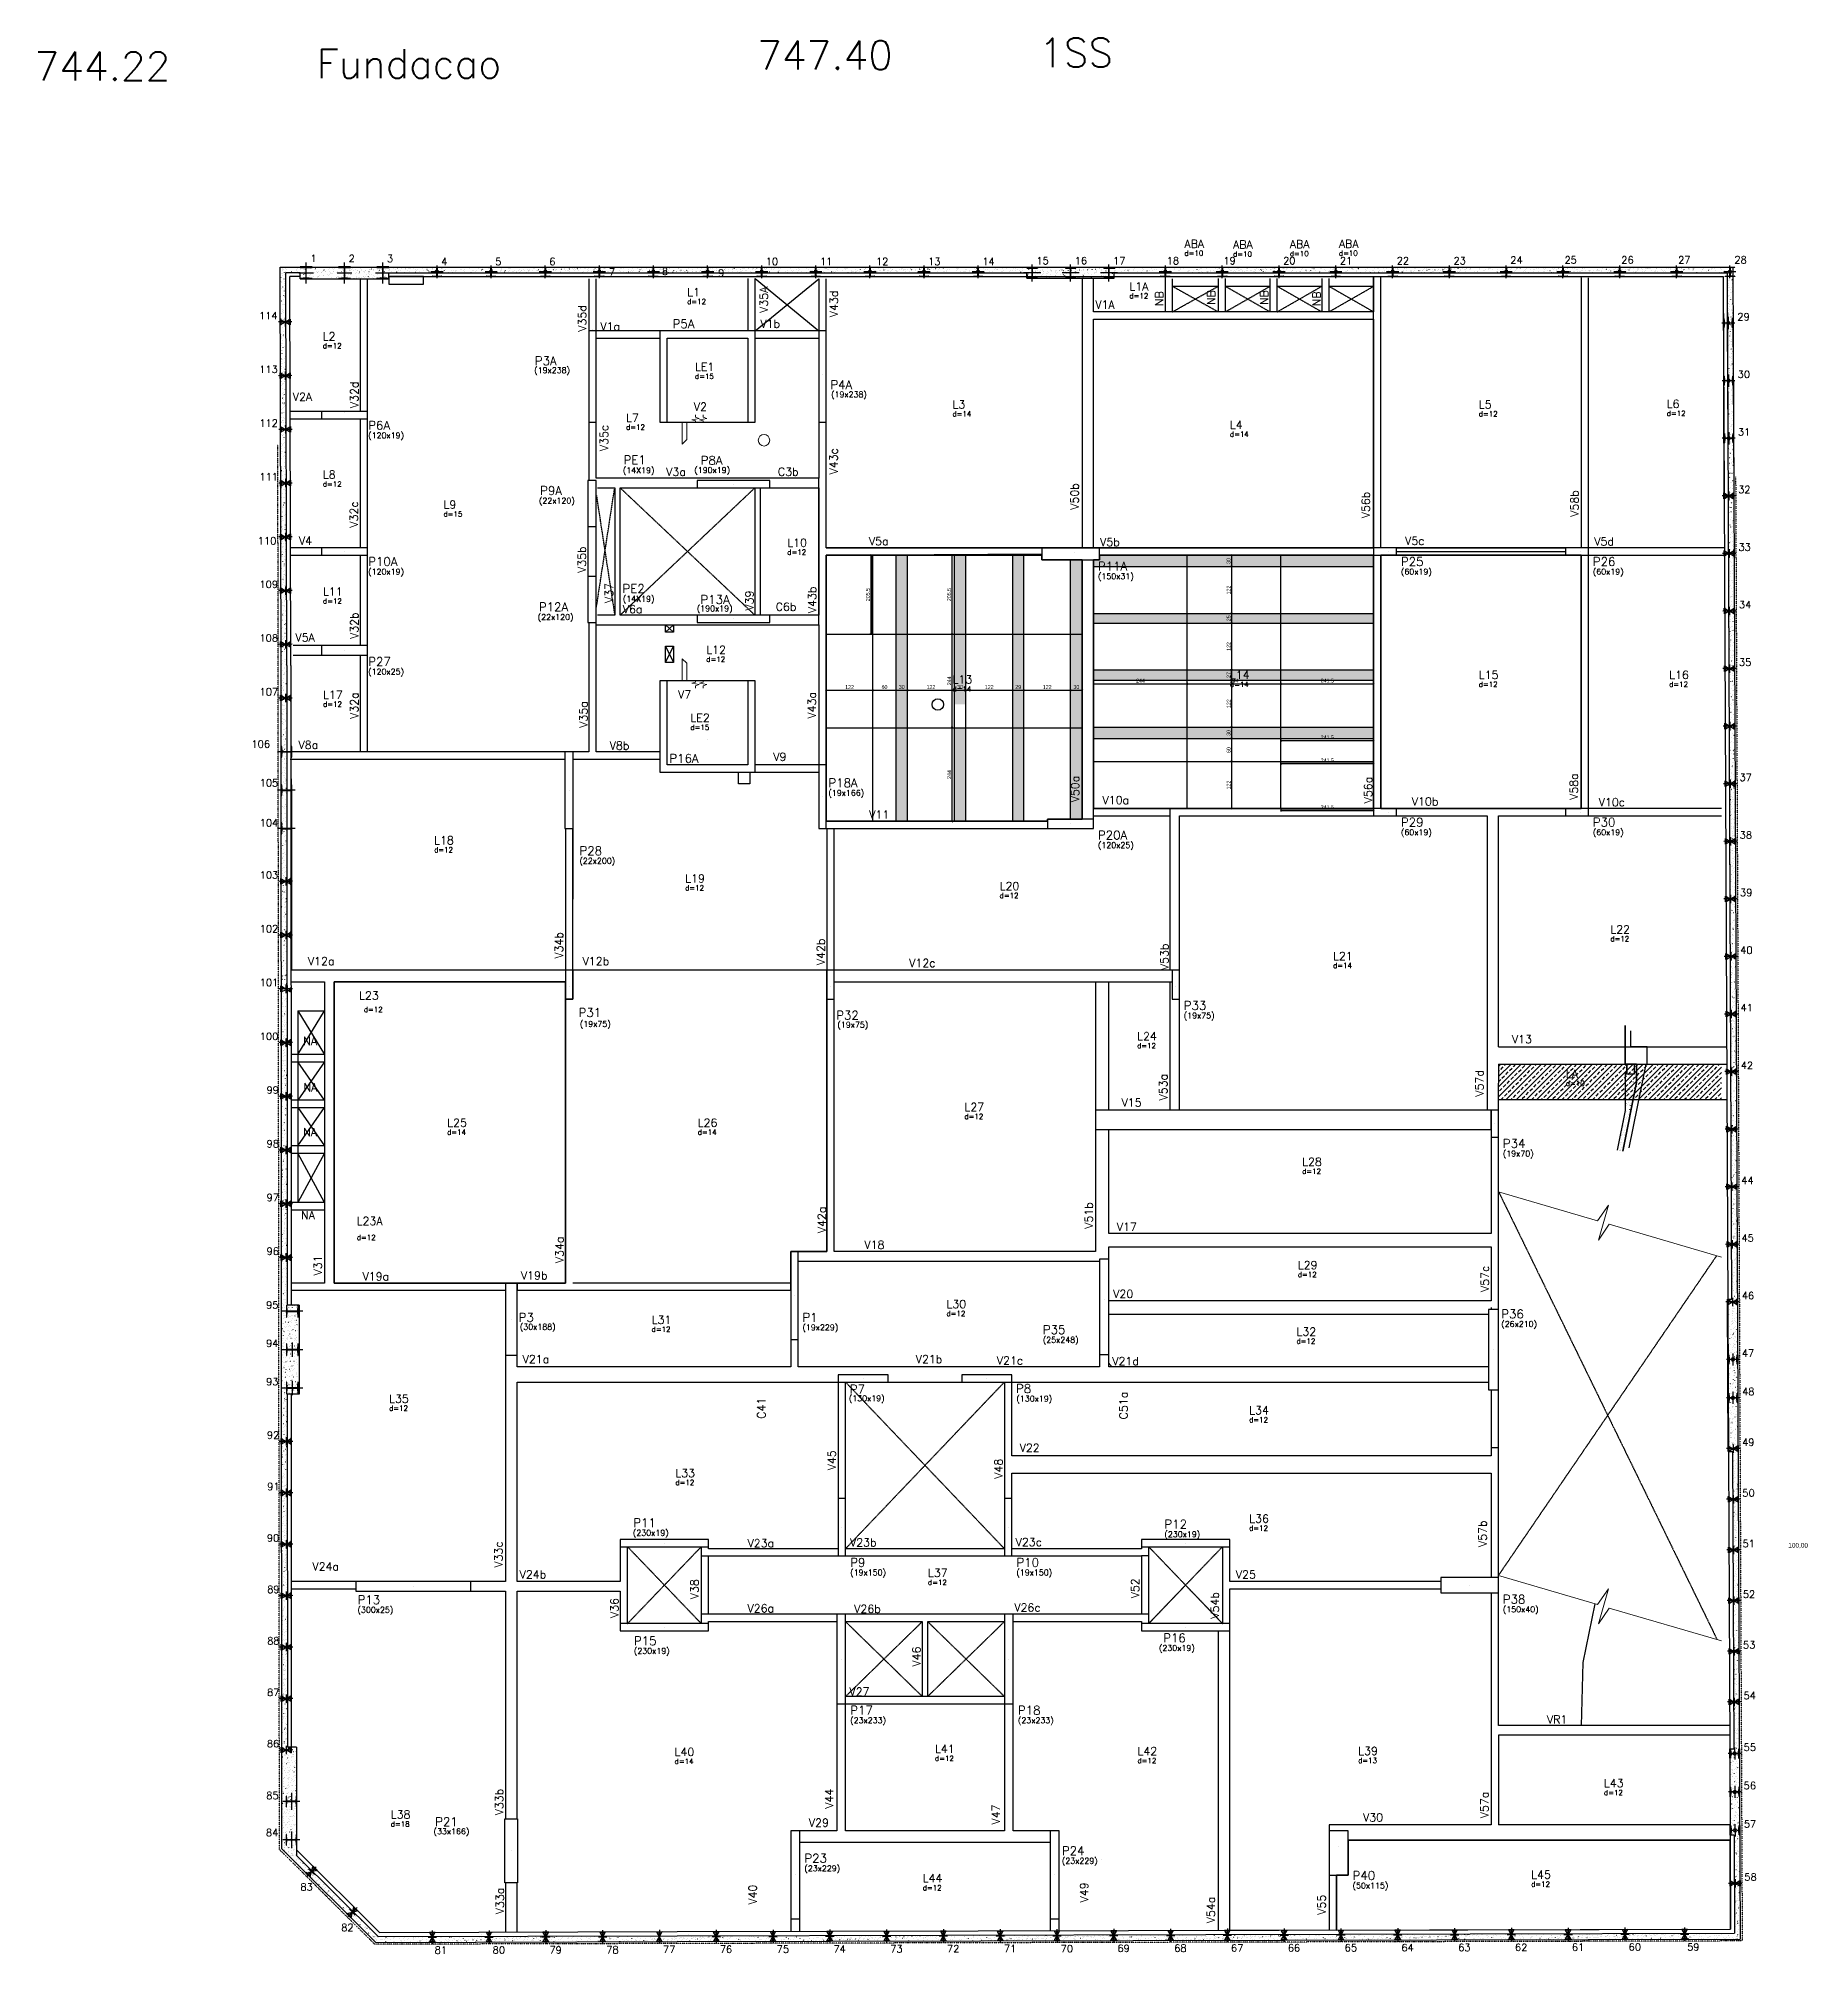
# Model space of a CAD drawing. Extents: x -40810 to 33675, y -2018 to 21213.
# Drawn here: x -11762 to -7152, y 8661 to 13651 of the extents above; entities that cross this region are included whole.
import ezdxf

# ---------------------------------------------------------------- set-up
doc = ezdxf.new("R2010")
doc.units = 0
for name, pattern in [('DASHED', [0.75, 0.5, -0.25]), ('ESTILO_TQS_0003', [1.5, 0.5, -0.4, 0.1, -0.5]), ('TRAZO_HUECO', [0.75, 0.5, -0.25])]:
    doc.linetypes.add(name, pattern=pattern)
doc.layers.get('0').update_dxf_attribs({"color": 1, "lineweight": 9})
for name, color, linetype in [('1', 5, 'Continuous'), ('10', 7, 'Continuous'), ('12', 3, 'Continuous'), ('13', 7, 'Continuous'), ('18', 9, 'Continuous'), ('19', 5, 'Continuous'), ('24', 5, 'ESTILO_TQS_0003'), ('241', 7, 'TRAZO_HUECO'), ('242', 3, 'Continuous'), ('27', 10, 'Continuous'), ('3', 2, 'Continuous'), ('42', 7, 'Continuous'), ('49', 20, 'Continuous'), ('51', 6, 'Continuous'), ('52', 21, 'Continuous'), ('8', 5, 'Continuous'), ('9', 3, 'Continuous'), ('COTA', 241, 'Continuous'), ('Detalhes', 4, 'Continuous'), ('PEDIREITO', 1, 'DASHED'), ('STEPHANIE', 6, 'Continuous')]:
    doc.layers.add(name, color=color, linetype=linetype)
doc.layers.add('CONCRETO', color=251, linetype='Continuous', lineweight=25)
doc.layers.add('REAPROVEITAMENTO', color=251, linetype='Continuous', lineweight=9)
doc.styles.add('ARIAL', font='arial.ttf', dxfattribs={"height": 12})
doc.styles.add('COTA TECNICA', font='techl___.ttf', dxfattribs={"height": 10})
doc.styles.get("Standard").update_dxf_attribs({"font": 'romans.shx', "width": 0.8})
doc.dimstyles.new('PAINEL-NOVA', dxfattribs={"dimtxt": 10, "dimasz": 3, "dimexe": 3, "dimexo": 3, "dimgap": 3, "dimtad": 1, "dimdec": 1, "dimzin": 12, "dimdsep": 46, "dimtxsty": 'COTA TECNICA', "dimblk1": 'OBLIQUE', "dimblk2": 'OBLIQUE', "dimsah": 1, "dimcen": 0.9, "dimclrd": 4, "dimclre": 4, "dimclrt": 240, "dimadec": 1, "dimazin": 3, "dimtfac": 1, "dimtdec": 1, "dimtix": 1, "dimtmove": 0, "dimatfit": 3, "dimfxl": 1, "dimtolj": 1, "dimtzin": 12, "dimarcsym": 0})

msp = doc.modelspace()

# ---------------------------------------------------------------- texts
for s, p in [('747.40', (-9888.938, 13569.195)), ('1SS       ', (-9154.567, 13575.534)), ('744.22', (-11771.774, 13540.612)), ('Fundacao  ', (-11037.404, 13546.951))]:
    msp.add_text(s, height=75).set_placement(p)
at = {"layer": '10'}
for s, p in [('ABA', (-8775.692, 13104.839)), ('ABA', (-8501.016, 13103.727)), ('ABA', (-8373.13, 13104.839)), ('ABA', (-8648.918, 13102.615)), ('L1', (-10071.362, 12978.825)), ('L1A', (-8919.146, 12993.634)), ('L2', (-11021.105, 12863.634)), ('LE1', (-10050.958, 12784.092)), ('L3', (-9379.896, 12686.119)), ('L5', (-8008.646, 12686.132)), ('L6', (-7518.995, 12687.613)), ('L7', (-10230.623, 12651.524)), ('L4', (-8657.146, 12633.363)), ('L8', (-11020.75, 12503.365)), ('L9', (-10706.31, 12425.269)), ('L10', (-9810.396, 12325.865)), ('L11', (-11020.404, 12198.615)), ('L12', (-10021.455, 12046.909)), ('L13', (-9379.896, 11969.613)), ('L14', (-8657.146, 11981.613)), ('L15', (-8008.646, 11981.613)), ('L16', (-7512.578, 11981.613)), ('L17', (-11020.151, 11929.865)), ('LE2', (-10062.943, 11869.594)), ('L18', (-10730.743, 11550.569)), ('L19', (-10076.459, 11451.252)), ('L20', (-9257.146, 11431.365)), ('L22', (-7665.826, 11318.615)), ('L21', (-8388.396, 11249.115)), ('L23', (-10926.294, 11146.099)), ('L24', (-8898.896, 11040.115)), ('LA', (-7781.67, 10942.123)), ('L25', (-10696.646, 10814.936)), ('L26', (-10043.896, 10814.936)), ('L27', (-9348.896, 10855.865)), ('L28', (-8468.843, 10713.068)), ('L23A', (-10932.632, 10558.774)), ('L29', (-8480.146, 10443.99)), ('L30', (-9395.646, 10342.365)), ('L31', (-10163.896, 10301.436)), ('L32', (-8483.646, 10270.49)), ('L35', (-10848.008, 10095.693)), ('L34', (-8606.896, 10065.615)), ('L33', (-10102.146, 9902.115)), ('L37', (-9443.95, 9641.996))]:
    msp.add_text(s, height=21, dxfattribs=at).set_placement(p)
at = {"layer": '12'}
for s, p in [('(19x238)', (-10469.779, 12778.293)), ('(19x238)', (-9696.276, 12715.207)), ('(120x19)', (-10902.435, 12608.495)), ('(190x19)', (-10052.791, 12518.207)), ('(22x120)', (-10457.502, 12438.46)), ('(120x19)', (-10902.435, 12253.495)), ('(150x31)', (-9000.935, 12241.491)), ('(60x19)', (-8211.434, 12253.491)), ('(60x19)', (-7711.434, 12253.491)), ('(22x120)', (-10460.727, 12135.322)), ('(190x19)', (-10046.233, 12157.617)), ('(120x25)', (-10902.435, 11992.995)), ('(19x166)', (-9703.379, 11677.104)), ('(60x19)', (-8211.434, 11574.495)), ('(60x19)', (-7711.434, 11574.495)), ('(120x25)', (-9000.935, 11540.995)), ('(22x200)', (-10352.051, 11500.096)), ('(19x75)', (-10350.892, 11075.205)), ('(19x75)', (-9679.82, 11073.142)), ('(19x75)', (-8777.434, 11096.995)), ('(19x70)', (-7945.934, 10737.495)), ('(30x188)', (-10507.284, 10286.216)), ('(19x229)', (-9770.934, 10284.552)), ('(26x210)', (-7950.021, 10293.391)), ('(25x248)', (-9144.564, 10252.18)), ('(130x19)', (-9650.027, 10099.868)), ('(130x19)', (-9213.434, 10098.995)), ('(230x19)', (-10212.684, 9749.505)), ('(230x19)', (-8827.81, 9745.699)), ('(19x150)', (-9646.434, 9645.995)), ('(19x150)', (-9213.434, 9645.995)), ('(300x25)', (-10930.268, 9548.76)), ('(150x40)', (-7945.934, 9549.995)), ('(230x19)', (-10210.077, 9441.871)), ('(230x19)', (-8841.964, 9449.418)), ('(23x233)', (-9646.434, 9260.995)), ('(23x233)', (-9209.434, 9260.995)), ('(33x166)', (-10732.09, 8971.618)), ('(23x229)', (-9765.934, 8875.311)), ('(23x229)', (-9094.831, 8894.897)), ('(50x115)', (-8337.484, 8830.371))]:
    msp.add_text(s, height=15, dxfattribs=at).set_placement(p)
at = {"layer": '13'}
for s, p in [('d=10', (-8775.692, 13083.944)), ('d=10', (-8648.918, 13081.72)), ('d=10', (-8501.016, 13082.832)), ('d=10', (-8373.13, 13083.944)), ('d=12', (-8919.146, 12972.739)), ('d=12', (-10071.362, 12957.93)), ('d=12', (-11021.105, 12842.74)), ('d=15', (-10050.958, 12763.197)), ('d=14', (-9379.896, 12665.224)), ('d=12', (-8008.646, 12665.237)), ('d=12', (-7518.995, 12666.718)), ('d=12', (-10230.623, 12630.629)), ('d=14', (-8657.146, 12612.468)), ('d=12', (-11020.75, 12482.47)), ('d=15', (-10706.31, 12404.374)), ('d=12', (-9810.396, 12304.97)), ('d=12', (-11020.404, 12177.72)), ('d=12', (-10021.455, 12026.014)), ('d=14', (-9379.896, 11948.718)), ('d=14', (-8657.146, 11960.718)), ('d=12', (-8008.646, 11960.718)), ('d=12', (-7512.578, 11960.718)), ('d=12', (-11020.151, 11908.97)), ('d=15', (-10062.943, 11848.699)), ('d=12', (-10730.743, 11529.674)), ('d=12', (-10076.459, 11430.357)), ('d=12', (-9257.146, 11410.47)), ('d=12', (-7665.826, 11297.72)), ('d=14', (-8388.396, 11228.22)), ('d=12', (-10913.728, 11113.536)), ('d=12', (-8898.896, 11019.22)), ('d=10', (-7781.67, 10921.228)), ('d=12', (-9348.896, 10834.97)), ('d=14', (-10696.646, 10794.041)), ('d=14', (-10043.896, 10794.041)), ('d=12', (-8468.843, 10692.173)), ('d=12', (-10932.126, 10519.559)), ('d=12', (-8480.146, 10423.095)), ('d=12', (-9395.646, 10321.47)), ('d=12', (-10163.896, 10280.541)), ('d=12', (-8483.646, 10249.595)), ('d=12', (-10848.008, 10074.798)), ('d=12', (-8606.896, 10044.72)), ('d=12', (-10102.146, 9881.22)), ('d=12', (-8606.896, 9762.47)), ('d=12', (-9443.95, 9621.101)), ('d=14', (-10104.146, 9154.903)), ('d=12', (-9425.693, 9162.604)), ('d=12', (-8897.935, 9156.782)), ('d=13', (-8322.896, 9157.165)), ('d=12', (-7682.491, 9073.412)), ('d=18', (-10843.687, 8991.623)), ('d=12', (-9457.646, 8825.55)), ('d=12', (-7871.987, 8834.942))]:
    msp.add_text(s, height=13.5, dxfattribs=at).set_placement(p)
at = {"layer": '52'}
for s, p in [('1', (-11053.388, 13068.069)), ('2', (-10953.388, 13068.069)), ('3', (-10853.388, 13067.319)), ('4', (-10712.388, 13059.546)), ('5', (-10571.388, 13059.546)), ('6', (-10430.388, 13059.546)), ('10', (-9866.388, 13059.546)), ('11', (-9725.388, 13059.546)), ('12', (-9579.453, 13059.546)), ('13', (-9443.388, 13059.546)), ('14', (-9302.388, 13059.546)), ('15', (-9161.388, 13061.683)), ('16', (-9061.388, 13061.683)), ('17', (-8961.388, 13061.683)), ('18', (-8821.888, 13061.683)), ('19', (-8673.888, 13061.683)), ('20', (-8518.388, 13061.683)), ('21', (-8370.388, 13061.683)), ('22', (-8222.388, 13061.683)), ('23', (-8074.388, 13061.683)), ('24', (-7926.388, 13063.735)), ('25', (-7785.244, 13063.791)), ('26', (-7637.244, 13063.791)), ('27', (-7489.244, 13063.791)), ('28', (-7342.552, 13063.999)), ('7', (-10275.03, 13032.217)), ('8', (-10136.902, 13034.086)), ('9', (-9990.762, 13029.818)), ('114', (-11186.904, 12918.679)), ('29', (-7334.756, 12915.636)), ('113', (-11186.472, 12778.681)), ('30', (-7334.081, 12765.588)), ('112', (-11186.041, 12638.682)), ('31', (-7333.407, 12615.636)), ('111', (-11185.857, 12498.682)), ('32', (-7332.732, 12465.636)), ('110', (-11190.244, 12331.831)), ('33', (-7332.057, 12315.636)), ('109', (-11185.68, 12218.683)), ('34', (-7330.731, 12165.603)), ('108', (-11185.592, 12078.683)), ('35', (-7330.708, 12015.636)), ('107', (-11185.504, 11938.683)), ('106', (-11206.544, 11802.422)), ('37', (-7329.358, 11715.636)), ('105', (-11185.202, 11701.431)), ('104', (-11185.202, 11597.228)), ('38', (-7328.684, 11565.612)), ('103', (-11185.202, 11461.203)), ('39', (-7328.009, 11415.636)), ('102', (-11185.114, 11321.203)), ('40', (-7327.334, 11265.636)), ('101', (-11185.026, 11181.203)), ('41', (-7326.659, 11115.636)), ('100', (-11184.938, 11041.203)), ('42', (-7325.985, 10965.636)), ('99', (-11167.321, 10901.204)), ('98', (-11167.233, 10761.204)), ('44', (-7324.635, 10665.636)), ('97', (-11167.233, 10621.204)), ('45', (-7323.96, 10515.636)), ('96', (-11167.233, 10481.204)), ('46', (-7323.286, 10365.636)), ('95', (-11168.566, 10341.226)), ('94', (-11168.566, 10241.226)), ('47', (-7323.286, 10215.617)), ('93', (-11168.566, 10141.226)), ('48', (-7322.386, 10115.617)), ('92', (-11166.423, 10002.174)), ('49', (-7322.386, 9983.589)), ('91', (-11165.82, 9868.174)), ('50', (-7321.792, 9851.591)), ('90', (-11166.423, 9734.172)), ('51', (-7321.199, 9719.594)), ('89', (-11165.733, 9600.176)), ('52', (-7320.605, 9587.597)), ('88', (-11165.667, 9466.176)), ('53', (-7320.011, 9455.599)), ('87', (-11166, 9332.174)), ('54', (-7318.766, 9323.605)), ('86', (-11166.423, 9198.172)), ('55', (-7318.362, 9189.09)), ('85', (-11168.104, 9063.237)), ('56', (-7318.466, 9089.09)), ('84', (-11168.911, 8966.677)), ('57', (-7317.913, 8989.092)), ('83', (-11079.123, 8825.035)), ('58', (-7316.614, 8850.772)), ('82', (-10972.786, 8719.24)), ('72', (-9394.191, 8664.103)), ('71', (-9246.192, 8664.461)), ('70', (-9098.191, 8664.168)), ('69', (-8950.184, 8665.177)), ('68', (-8802.19, 8665.535)), ('67', (-8654.194, 8665.894)), ('66', (-8506.196, 8666.252)), ('65', (-8358.197, 8666.61)), ('64', (-8210.198, 8666.968)), ('63', (-8062.199, 8667.326)), ('62', (-7914.2, 8667.684)), ('61', (-7766.201, 8668.043)), ('60', (-7618.202, 8668.401)), ('59', (-7465.711, 8668.401)), ('81', (-10729.151, 8660.503)), ('80', (-10578.183, 8660.585)), ('79', (-10430.183, 8660.943)), ('78', (-10282.184, 8661.301)), ('77', (-10134.187, 8662.312)), ('76', (-9986.188, 8662.67)), ('75', (-9838.189, 8663.028)), ('74', (-9690.189, 8663.386)), ('73', (-9542.19, 8663.745))]:
    msp.add_text(s, height=18.75, dxfattribs=at).set_placement(p)
at = {"layer": '8'}
for s, p in [('V35A', (-9861.262, 12935.137)), ('V43d', (-9678.365, 12923.932)), ('NB', (-8830.66, 12952.936)), ('NB', (-8695.56, 12955.693)), ('NB', (-8557.703, 12955.693)), ('NB', (-8420.681, 12952.351)), ('V35d', (-10334.111, 12886.046)), ('V32d', (-10928.186, 12686.999)), ('V35c', (-10277.501, 12575.026)), ('V43c', (-9679.151, 12514.207)), ('V50b', (-9051.155, 12422.242)), ('V32c', (-10929.084, 12375.548)), ('V56b', (-8292.662, 12400.133)), ('V58b', (-7748.468, 12403.91)), ('V35b', (-10335.151, 12257.633)), ('V37', (-10264.552, 12179.337)), ('V39', (-9898.724, 12159.532)), ('V43b', (-9735.203, 12152.897)), ('V32b', (-10928.186, 12085.638)), ('V32a', (-10928.186, 11877.405)), ('V43a', (-9735.936, 11878.235)), ('V35a', (-10331.238, 11854.163)), ('V58a', (-7750.442, 11666.39)), ('V50a', (-9050.168, 11660.04)), ('V56a', (-8286.58, 11657.388)), ('V34b', (-10394.848, 11252.797)), ('V42b', (-9712.798, 11235.906)), ('V53b', (-8817.409, 11222.921)), ('V53a', (-8820.168, 10883.324)), ('V57d', (-7996.534, 10893.172)), ('V42a', (-9710.105, 10537.61)), ('V51b', (-9014.565, 10548.845)), ('V34a', (-10393.373, 10459.502)), ('V31', (-11023.296, 10427.396)), ('V57c', (-7982.036, 10384.19)), ('C41', (-9867.537, 10054.064)), ('C51a', (-8923.786, 10052.497)), ('V45', (-9684.168, 9919.763)), ('V48', (-9249.813, 9897.647)), ('V57b', (-7988.009, 9719.968)), ('V33c', (-10552.413, 9666.185)), ('V38', (-10041.474, 9583.926)), ('V52', (-8893.722, 9586.276)), ('V36', (-10250.479, 9534.865)), ('V54b', (-8685.762, 9533.12)), ('V46', (-9463.629, 9408.384)), ('V33b', (-10550.392, 9020.947)), ('V44', (-9690.663, 9038.077)), ('V47', (-9256.487, 8996.937)), ('V57a', (-7983.557, 9013.173)), ('V40', (-9890.174, 8788.208)), ('V49', (-9026.553, 8793.901)), ('V33a', (-10548.72, 8763.178)), ('V54a', (-8696.159, 8739.627)), ('V55', (-8407.49, 8761.872))]:
    msp.add_text(s, height=21, rotation=90, dxfattribs=at).set_placement(p)
for s, p in [('V1A', (-9007.786, 12946.059)), ('V1a', (-10297.538, 12889.325)), ('V1b', (-9880.58, 12896.318)), ('V2A', (-11099.096, 12705.869)), ('V2', (-10053.978, 12680.325)), ('V3a', (-10126.005, 12510.42)), ('C3b', (-9834.896, 12510.931)), ('V4', (-11083.061, 12331.26)), ('V5a', (-9597.767, 12329.724)), ('V5b', (-8995.44, 12327.704)), ('V5c', (-8200.606, 12330.665)), ('V5d', (-7707.721, 12329.184)), ('C6b', (-9840.715, 12159.022)), ('V6a', (-10239.03, 12152.618)), ('V5A', (-11092.147, 12078.95)), ('V7', (-10094.976, 11930.683)), ('V8a', (-11083.977, 11799.292)), ('V8b', (-10273.193, 11797.27)), ('V9', (-9846.978, 11768.325)), ('V11', (-9597.069, 11617.607)), ('V10a', (-8989.037, 11655.353)), ('V10b', (-8183.102, 11651.771)), ('V10c', (-7695.96, 11649.98)), ('V12a', (-11059.504, 11235.751)), ('V12b', (-10343.727, 11235.751)), ('V12c', (-9492.876, 11231.037)), ('NA', (-11071.823, 11027.791)), ('V13', (-7922.119, 11032.265)), ('NA', (-11071.149, 10907.083)), ('V15', (-8939.218, 10867.479)), ('NA', (-11072.046, 10790.401)), ('NA', (-11077.432, 10574.091)), ('V17', (-8951.802, 10543.743)), ('V18', (-9609.532, 10496.857)), ('V19a', (-10917.181, 10414.622)), ('V19b', (-10504.419, 10416.986)), ('V20', (-8961.302, 10368.993)), ('V21a', (-10500.138, 10198.817)), ('V21b', (-9475.706, 10198.817)), ('V21c', (-9264.372, 10195.235)), ('V21d', (-8963.653, 10193.607)), ('V22', (-9204.953, 9967.825)), ('L36', (-8606.896, 9783.365)), ('V23a', (-9913.982, 9719.248)), ('V23b', (-9647.09, 9721.27)), ('V23c', (-9215.413, 9722.281)), ('V24a', (-11047.852, 9658.618)), ('V24b', (-10507.893, 9638.117)), ('V25', (-8641.649, 9637.792)), ('V26a', (-9914.198, 9549.81)), ('V26b', (-9636.055, 9548.25)), ('V26c', (-9218.836, 9551.649)), ('V27', (-9648.495, 9332.588)), ('VR1', (-7831.034, 9260.183)), ('L40', (-10104.146, 9175.797)), ('L41', (-9425.693, 9183.499)), ('L42', (-8897.935, 9177.677)), ('L39', (-8322.896, 9178.06)), ('L43', (-7682.491, 9094.307)), ('L38', (-10843.687, 9012.518)), ('V29', (-9754.228, 8991.325)), ('V30', (-8310.251, 9005.073)), ('L44', (-9457.646, 8846.445)), ('L45', (-7871.987, 8855.837))]:
    msp.add_text(s, height=21, dxfattribs=at).set_placement(p)
at = {"layer": '9'}
for s, height, p in [('P5A', 22.5, (-10109.453, 12895.489)), ('P3A', 22.5, (-10468.335, 12798.937)), ('P4A', 22.5, (-9698.093, 12736.747)), ('P6A', 22.5, (-10902.435, 12630.995)), ('(14X19)', 15, (-10238.94, 12517.609)), ('PE1', 22.5, (-10237.104, 12540.783)), ('P8A', 22.5, (-10036.086, 12539.817)), ('P9A', 22.5, (-10454.502, 12460.96)), ('P10A', 22.5, (-10902.435, 12275.995)), ('P11A', 22.5, (-9000.935, 12263.991)), ('P25', 22.5, (-8211.434, 12275.991)), ('P26', 22.5, (-7711.434, 12275.991)), ('PE2', 22.5, (-10239.919, 12205.565)), ('P12A', 22.5, (-10457.727, 12157.822)), ('(14X19)', 15, (-10238.989, 12182.759)), ('P13A', 22.5, (-10036.672, 12176.858)), ('P27', 22.5, (-10902.435, 12015.495)), ('P16A', 22.5, (-10117.782, 11763.289)), ('P18A', 22.5, (-9703.379, 11699.604)), ('P20A', 22.5, (-9000.935, 11563.495)), ('P29', 22.5, (-8211.434, 11596.995)), ('P30', 22.5, (-7711.434, 11596.995)), ('P28', 22.5, (-10352.051, 11522.596)), ('P33', 22.5, (-8777.434, 11119.495)), ('P31', 22.5, (-10354.244, 11101.057)), ('P32', 22.5, (-9683, 11094.052)), ('P34', 22.5, (-7945.934, 10759.995)), ('P3', 22.5, (-10510.419, 10306.881)), ('P1', 22.5, (-9770.934, 10307.052)), ('P36', 22.5, (-7950.021, 10315.891)), ('P35', 22.5, (-9144.564, 10274.93)), ('P7', 22.5, (-9647.554, 10119.677)), ('P8', 22.5, (-9214.434, 10121.495)), ('P11', 22.5, (-10211.684, 9772.005)), ('P12', 22.5, (-8827.81, 9768.199)), ('P9', 22.5, (-9646.434, 9668.495)), ('P10', 22.5, (-9213.434, 9668.495)), ('P13', 22.5, (-10930.268, 9571.26)), ('P38', 22.5, (-7945.934, 9572.495)), ('P15', 22.5, (-10210.077, 9464.371)), ('P16', 22.5, (-8830.964, 9471.918)), ('P17', 22.5, (-9646.434, 9283.495)), ('P18', 22.5, (-9209.434, 9283.495)), ('P21', 22.5, (-10728.112, 8993.009)), ('P24', 22.5, (-9094.831, 8917.397)), ('P23', 22.5, (-9765.934, 8897.811)), ('P40', 22.5, (-8337.484, 8852.871))]:
    msp.add_text(s, height=height, dxfattribs=at).set_placement(p)
at = {"layer": 'Detalhes', "linetype": 'Continuous', "ltscale": 30, "style": 'ARIAL'}
msp.add_text('100,00', height=12, dxfattribs=at).set_placement((-7202.171, 9718.455))
msp.add_text('100,00', height=12, dxfattribs=at).set_placement((-7202.171, 9718.455))
msp.add_text('100,00', height=12, dxfattribs=at).set_placement((-7202.171, 9718.455))

# ---------------------------------------------------------------- blocks, each defined once
blk = doc.blocks.new('_H6577CFF9B9-001')
for p, q in [((3362.000021, 2380.889363), (3447.610661, 2466.500002)), ((3362.000021, 2407.405867), (3421.094157, 2466.500002)), ((3362.000021, 2433.922371), (3394.577652, 2466.500002)), ((3362.000021, 2460.438875), (3368.061148, 2466.500002)), ((3362.000021, 2447.180623), (3364.281482, 2449.462084)), ((3367.596045, 2452.776647), (3374.225171, 2459.405773)), ((3377.539734, 2462.720336), (3381.3194, 2466.500002)), ((3380.854298, 2439.518395), (3387.483424, 2446.147521)), ((3382.127165, 2374.500002), (3474.127165, 2466.500002)), ((3390.797987, 2449.462084), (3397.427113, 2456.09121)), ((3400.741676, 2459.405773), (3407.370802, 2466.034899)), ((3408.64367, 2374.500002), (3500.64367, 2466.500002)), ((3413.999928, 2446.147521), (3420.629054, 2452.776647)), ((3423.943617, 2456.09121), (3430.572743, 2462.720336)), ((3433.887306, 2466.034899), (3434.352409, 2466.500002)), ((3435.160174, 2374.500002), (3527.160174, 2466.500002)), ((3437.201869, 2442.832958), (3443.830995, 2449.462084)), ((3447.145558, 2452.776647), (3453.774684, 2459.405773)), ((3457.089247, 2462.720336), (3460.868913, 2466.500002)), ((3460.40381, 2439.518395), (3467.032936, 2446.147521)), ((3461.676678, 2374.500002), (3553.676678, 2466.500002)), ((3470.3475, 2449.462084), (3476.976626, 2456.09121)), ((3480.291189, 2459.405773), (3486.920315, 2466.034899)), ((3488.193183, 2374.500002), (3580.193183, 2466.500002)), ((3493.549441, 2446.147521), (3500.178567, 2452.776647)), ((3503.49313, 2456.09121), (3510.122256, 2462.720336)), ((3513.436819, 2466.034899), (3513.901922, 2466.500002)), ((3514.709687, 2374.500002), (3606.709687, 2466.500002)), ((3516.751382, 2442.832958), (3523.380508, 2449.462084)), ((3526.695071, 2452.776647), (3533.324197, 2459.405773)), ((3536.63876, 2462.720336), (3540.418426, 2466.500002)), ((3539.953323, 2439.518395), (3546.582449, 2446.147521)), ((3541.226191, 2374.500002), (3633.226191, 2466.500002)), ((3549.897012, 2449.462084), (3556.526138, 2456.09121)), ((3559.840702, 2459.405773), (3566.469828, 2466.034899)), ((3567.742695, 2374.500002), (3659.742695, 2466.500002)), ((3573.098954, 2446.147521), (3579.72808, 2452.776647)), ((3583.042643, 2456.09121), (3589.671769, 2462.720336)), ((3592.986332, 2466.034899), (3593.451435, 2466.500002)), ((3594.2592, 2374.500002), (3686.2592, 2466.500002)), ((3596.300895, 2442.832958), (3602.930021, 2449.462084)), ((3606.244584, 2452.776647), (3612.87371, 2459.405773)), ((3616.188273, 2462.720336), (3619.967939, 2466.500002)), ((3619.502836, 2439.518395), (3626.131962, 2446.147521)), ((3620.775704, 2374.500002), (3712.775704, 2466.500002)), ((3629.446525, 2449.462084), (3636.075651, 2456.09121)), ((3639.390214, 2459.405773), (3646.01934, 2466.034899)), ((3647.292208, 2374.500002), (3739.292208, 2466.500002)), ((3652.648467, 2446.147521), (3659.277593, 2452.776647)), ((3662.592156, 2456.09121), (3669.221282, 2462.720336)), ((3672.535845, 2466.034899), (3673.000948, 2466.500002)), ((3673.808713, 2374.500002), (3765.808713, 2466.500002)), ((3675.850408, 2442.832958), (3682.479534, 2449.462084)), ((3685.794097, 2452.776647), (3692.423223, 2459.405773)), ((3695.737786, 2462.720336), (3699.517452, 2466.500002)), ((3699.052349, 2439.518395), (3705.681475, 2446.147521)), ((3700.325217, 2374.500002), (3792.325217, 2466.500002)), ((3708.996038, 2449.462084), (3715.625164, 2456.09121)), ((3718.939727, 2459.405773), (3725.568853, 2466.034899)), ((3726.841721, 2374.500002), (3818.841721, 2466.500002)), ((3732.197979, 2446.147521), (3738.827106, 2452.776647)), ((3742.141669, 2456.09121), (3748.770795, 2462.720336)), ((3752.085358, 2466.034899), (3752.55046, 2466.500002)), ((3753.358225, 2374.500002), (3845.358225, 2466.500002)), ((3755.399921, 2442.832958), (3762.029047, 2449.462084)), ((3765.34361, 2452.776647), (3771.972736, 2459.405773)), ((3775.287299, 2462.720336), (3779.066965, 2466.500002)), ((3778.601862, 2439.518395), (3785.230988, 2446.147521)), ((3779.87473, 2374.500002), (3871.87473, 2466.500002)), ((3788.545551, 2449.462084), (3795.174677, 2456.09121)), ((3798.48924, 2459.405773), (3805.118366, 2466.034899)), ((3806.391234, 2374.500002), (3898.391234, 2466.500002)), ((3811.747492, 2446.147521), (3818.376618, 2452.776647)), ((3821.691181, 2456.09121), (3828.320307, 2462.720336)), ((3831.634871, 2466.034899), (3832.099973, 2466.500002)), ((3832.907738, 2374.500002), (3924.907738, 2466.500002)), ((3834.949434, 2442.832958), (3841.57856, 2449.462084)), ((3844.893123, 2452.776647), (3851.522249, 2459.405773)), ((3854.836812, 2462.720336), (3858.616478, 2466.500002)), ((3858.151375, 2439.518395), (3864.780501, 2446.147521)), ((3859.424243, 2374.500002), (3942.998284, 2458.074044)), ((3868.095064, 2449.462084), (3874.72419, 2456.09121)), ((3878.038753, 2459.405773), (3884.667879, 2466.034899)), ((3891.297005, 2446.147521), (3897.926131, 2452.776647)), ((3901.240694, 2456.09121), (3907.86982, 2462.720336)), ((3911.184383, 2466.034899), (3911.649486, 2466.500002)), ((3914.498946, 2442.832958), (3921.128073, 2449.462084)), ((3924.442636, 2452.776647), (3931.071762, 2459.405773)), ((3934.386325, 2462.720336), (3938.16599, 2466.500002)), ((3362.000021, 2420.664119), (3367.596045, 2426.260143)), ((3364.281482, 2396.429076), (3370.910608, 2403.058202)), ((3370.910608, 2429.574706), (3377.539734, 2436.203832)), ((3374.225171, 2406.372765), (3380.854298, 2413.001891)), ((3384.168861, 2416.316454), (3390.797987, 2422.94558)), ((3387.483424, 2393.114513), (3394.11255, 2399.743639)), ((3394.11255, 2426.260143), (3400.741676, 2432.889269)), ((3397.427113, 2403.058202), (3404.056239, 2409.687328)), ((3404.056239, 2436.203832), (3410.685365, 2442.832958)), ((3407.370802, 2413.001891), (3413.999928, 2419.631017)), ((3410.685365, 2389.79995), (3417.314491, 2396.429076)), ((3417.314491, 2422.94558), (3423.943617, 2429.574706)), ((3420.629054, 2399.743639), (3427.25818, 2406.372765)), ((3427.25818, 2432.889269), (3433.887306, 2439.518395)), ((3430.572743, 2409.687328), (3437.201869, 2416.316454)), ((3440.516432, 2419.631017), (3447.145558, 2426.260143)), ((3443.830995, 2396.429076), (3450.460121, 2403.058202)), ((3450.460121, 2429.574706), (3457.089247, 2436.203832)), ((3453.774684, 2406.372765), (3460.40381, 2413.001891)), ((3463.718373, 2416.316454), (3470.3475, 2422.94558)), ((3467.032936, 2393.114513), (3473.662063, 2399.743639)), ((3473.662063, 2426.260143), (3480.291189, 2432.889269)), ((3476.976626, 2403.058202), (3483.605752, 2409.687328)), ((3483.605752, 2436.203832), (3490.234878, 2442.832958)), ((3486.920315, 2413.001891), (3493.549441, 2419.631017)), ((3490.234878, 2389.79995), (3496.864004, 2396.429076)), ((3496.864004, 2422.94558), (3503.49313, 2429.574706)), ((3500.178567, 2399.743639), (3506.807693, 2406.372765)), ((3506.807693, 2432.889269), (3513.436819, 2439.518395)), ((3510.122256, 2409.687328), (3516.751382, 2416.316454)), ((3520.065945, 2419.631017), (3526.695071, 2426.260143)), ((3523.380508, 2396.429076), (3530.009634, 2403.058202)), ((3530.009634, 2429.574706), (3536.63876, 2436.203832)), ((3533.324197, 2406.372765), (3539.953323, 2413.001891)), ((3543.267886, 2416.316454), (3549.897012, 2422.94558)), ((3546.582449, 2393.114513), (3553.211575, 2399.743639)), ((3553.211575, 2426.260143), (3559.840702, 2432.889269)), ((3556.526138, 2403.058202), (3563.155265, 2409.687328)), ((3563.155265, 2436.203832), (3569.784391, 2442.832958)), ((3566.469828, 2413.001891), (3573.098954, 2419.631017)), ((3569.784391, 2389.79995), (3576.413517, 2396.429076)), ((3576.413517, 2422.94558), (3583.042643, 2429.574706)), ((3579.72808, 2399.743639), (3586.357206, 2406.372765)), ((3586.357206, 2432.889269), (3592.986332, 2439.518395)), ((3589.671769, 2409.687328), (3596.300895, 2416.316454)), ((3599.615458, 2419.631017), (3606.244584, 2426.260143)), ((3602.930021, 2396.429076), (3609.559147, 2403.058202)), ((3609.559147, 2429.574706), (3616.188273, 2436.203832)), ((3612.87371, 2406.372765), (3619.502836, 2413.001891)), ((3622.817399, 2416.316454), (3629.446525, 2422.94558)), ((3626.131962, 2393.114513), (3632.761088, 2399.743639)), ((3632.761088, 2426.260143), (3639.390214, 2432.889269)), ((3636.075651, 2403.058202), (3642.704777, 2409.687328)), ((3642.704777, 2436.203832), (3649.333904, 2442.832958)), ((3646.01934, 2413.001891), (3652.648467, 2419.631017)), ((3649.333904, 2389.79995), (3655.96303, 2396.429076)), ((3655.96303, 2422.94558), (3662.592156, 2429.574706)), ((3659.277593, 2399.743639), (3665.906719, 2406.372765)), ((3665.906719, 2432.889269), (3672.535845, 2439.518395)), ((3669.221282, 2409.687328), (3675.850408, 2416.316454)), ((3679.164971, 2419.631017), (3685.794097, 2426.260143)), ((3682.479534, 2396.429076), (3689.10866, 2403.058202)), ((3689.10866, 2429.574706), (3695.737786, 2436.203832)), ((3692.423223, 2406.372765), (3699.052349, 2413.001891)), ((3702.366912, 2416.316454), (3708.996038, 2422.94558)), ((3705.681475, 2393.114513), (3712.310601, 2399.743639)), ((3712.310601, 2426.260143), (3718.939727, 2432.889269)), ((3715.625164, 2403.058202), (3722.25429, 2409.687328)), ((3722.25429, 2436.203832), (3728.883416, 2442.832958)), ((3725.568853, 2413.001891), (3732.197979, 2419.631017)), ((3728.883416, 2389.79995), (3735.512542, 2396.429076)), ((3735.512542, 2422.94558), (3742.141669, 2429.574706)), ((3738.827106, 2399.743639), (3745.456232, 2406.372765)), ((3745.456232, 2432.889269), (3752.085358, 2439.518395)), ((3748.770795, 2409.687328), (3755.399921, 2416.316454)), ((3758.714484, 2419.631017), (3765.34361, 2426.260143)), ((3762.029047, 2396.429076), (3768.658173, 2403.058202)), ((3768.658173, 2429.574706), (3775.287299, 2436.203832)), ((3771.972736, 2406.372765), (3778.601862, 2413.001891)), ((3781.916425, 2416.316454), (3788.545551, 2422.94558)), ((3785.230988, 2393.114513), (3791.860114, 2399.743639)), ((3791.860114, 2426.260143), (3798.48924, 2432.889269)), ((3795.174677, 2403.058202), (3801.803803, 2409.687328)), ((3801.803803, 2436.203832), (3808.432929, 2442.832958)), ((3805.118366, 2413.001891), (3811.747492, 2419.631017)), ((3808.432929, 2389.79995), (3815.062055, 2396.429076)), ((3815.062055, 2422.94558), (3821.691181, 2429.574706)), ((3818.376618, 2399.743639), (3825.005744, 2406.372765)), ((3825.005744, 2432.889269), (3831.634871, 2439.518395)), ((3828.320307, 2409.687328), (3834.949434, 2416.316454)), ((3838.263997, 2419.631017), (3844.893123, 2426.260143)), ((3841.57856, 2396.429076), (3848.207686, 2403.058202)), ((3848.207686, 2429.574706), (3854.836812, 2436.203832)), ((3851.522249, 2406.372765), (3858.151375, 2413.001891)), ((3861.465938, 2416.316454), (3868.095064, 2422.94558)), ((3864.780501, 2393.114513), (3871.409627, 2399.743639)), ((3871.409627, 2426.260143), (3878.038753, 2432.889269)), ((3874.72419, 2403.058202), (3881.353316, 2409.687328)), ((3881.353316, 2436.203832), (3887.982442, 2442.832958)), ((3884.667879, 2413.001891), (3891.297005, 2419.631017)), ((3885.940747, 2374.500002), (3942.998284, 2431.557539)), ((3887.982442, 2389.79995), (3894.611568, 2396.429076)), ((3894.611568, 2422.94558), (3901.240694, 2429.574706)), ((3897.926131, 2399.743639), (3904.555257, 2406.372765)), ((3904.555257, 2432.889269), (3911.184383, 2439.518395)), ((3907.86982, 2409.687328), (3914.498946, 2416.316454)), ((3912.457251, 2374.500002), (3942.998284, 2405.041035)), ((3917.813509, 2419.631017), (3924.442636, 2426.260143)), ((3921.128073, 2396.429076), (3927.757199, 2403.058202)), ((3927.757199, 2429.574706), (3934.386325, 2436.203832)), ((3931.071762, 2406.372765), (3937.700888, 2413.001891)), ((3937.700888, 2439.518395), (3942.998284, 2444.815792)), ((3941.015451, 2416.316454), (3942.998284, 2418.299287)), ((3362.000021, 2394.147615), (3362.000021, 2394.147615)), ((3368.868913, 2374.500002), (3374.225171, 2379.85626)), ((3377.539734, 2383.170823), (3384.168861, 2389.79995)), ((3395.385417, 2374.500002), (3397.427113, 2376.541697)), ((3400.741676, 2379.85626), (3407.370802, 2386.485387)), ((3421.901922, 2374.500002), (3421.901922, 2374.500002)), ((3423.943617, 2376.541697), (3430.572743, 2383.170823)), ((3433.887306, 2386.485387), (3440.516432, 2393.114513)), ((3448.418426, 2374.500002), (3453.774684, 2379.85626)), ((3457.089247, 2383.170823), (3463.718373, 2389.79995)), ((3474.93493, 2374.500002), (3476.976626, 2376.541697)), ((3480.291189, 2379.85626), (3486.920315, 2386.485387)), ((3501.451435, 2374.500002), (3501.451435, 2374.500002)), ((3503.49313, 2376.541697), (3510.122256, 2383.170823)), ((3513.436819, 2386.485387), (3520.065945, 2393.114513)), ((3527.967939, 2374.500002), (3533.324197, 2379.85626)), ((3536.63876, 2383.170823), (3543.267886, 2389.79995)), ((3554.484443, 2374.500002), (3556.526138, 2376.541697)), ((3559.840702, 2379.85626), (3566.469828, 2386.485387)), ((3581.000948, 2374.500002), (3581.000948, 2374.500002)), ((3583.042643, 2376.541697), (3589.671769, 2383.170823)), ((3592.986332, 2386.485387), (3599.615458, 2393.114513)), ((3607.517452, 2374.500002), (3612.87371, 2379.85626)), ((3616.188273, 2383.170823), (3622.817399, 2389.79995)), ((3634.033956, 2374.500002), (3636.075651, 2376.541697)), ((3639.390214, 2379.85626), (3646.01934, 2386.485387)), ((3660.55046, 2374.500002), (3660.55046, 2374.500002)), ((3662.592156, 2376.541697), (3669.221282, 2383.170823)), ((3672.535845, 2386.485387), (3679.164971, 2393.114513)), ((3687.066965, 2374.500002), (3692.423223, 2379.85626)), ((3695.737786, 2383.170823), (3702.366912, 2389.79995)), ((3713.583469, 2374.500002), (3715.625164, 2376.541697)), ((3718.939727, 2379.85626), (3725.568853, 2386.485387)), ((3740.099973, 2374.500002), (3740.099973, 2374.500002)), ((3742.141669, 2376.541697), (3748.770795, 2383.170823)), ((3752.085358, 2386.485387), (3758.714484, 2393.114513)), ((3766.616478, 2374.500002), (3771.972736, 2379.85626)), ((3775.287299, 2383.170823), (3781.916425, 2389.79995)), ((3793.132982, 2374.500002), (3795.174677, 2376.541697)), ((3798.48924, 2379.85626), (3805.118366, 2386.485387)), ((3819.649486, 2374.500002), (3819.649486, 2374.500002)), ((3821.691181, 2376.541697), (3828.320307, 2383.170823)), ((3831.634871, 2386.485387), (3838.263997, 2393.114513)), ((3846.16599, 2374.500002), (3851.522249, 2379.85626)), ((3854.836812, 2383.170823), (3861.465938, 2389.79995)), ((3872.682495, 2374.500002), (3874.72419, 2376.541697)), ((3878.038753, 2379.85626), (3884.667879, 2386.485387)), ((3899.198999, 2374.500002), (3899.198999, 2374.500002)), ((3901.240694, 2376.541697), (3907.86982, 2383.170823)), ((3911.184383, 2386.485387), (3917.813509, 2393.114513)), ((3925.715503, 2374.500002), (3931.071762, 2379.85626)), ((3934.386325, 2383.170823), (3941.015451, 2389.79995)), ((3938.973756, 2374.500002), (3942.998284, 2378.524531))]:
    blk.add_line(p, q)
blk = doc.blocks.new('_H9EFD498501-001')
for p, q in [((2968.154958, 199.594857), (2968.187846, 199.637718)), ((3186.603285, 199.651054), (3186.648943, 199.710555)), ((3310.16108, 200.255246), (3310.234303, 200.271479)), ((3332.661637, 200.243865), (3332.707294, 200.303367)), ((3339.3351, 199.872666), (3339.410029, 199.875938)), ((3341.208316, 199.954452), (3341.283244, 199.957724)), ((3350.049893, 200.340484), (3350.124821, 200.343755)), ((3366.142408, 199.77545), (3366.21563, 199.791683)), ((3369.803518, 200.587099), (3369.87674, 200.603332)), ((3380.957678, 199.773054), (3380.967467, 199.847413)), ((3405.165756, 199.856004), (3405.211413, 199.915506)), ((3425.784846, 200.107303), (3425.858068, 200.123536)), ((3481.766174, 199.627507), (3481.839396, 199.64374)), ((3487.721499, 200.370188), (3487.731288, 200.444546)), ((3570.749693, 200.756136), (3570.759482, 200.830494)), ((3623.614084, 199.912201), (3623.659741, 199.971702)), ((3648.581123, 200.82419), (3648.62678, 200.883692)), ((3653.675097, 200.361321), (3653.684887, 200.435679)), ((3662.890154, 201.110053), (3662.963376, 201.126286)), ((3677.513513, 201.353269), (3677.515247, 201.366436)), ((3718.871482, 200.630257), (3718.944704, 200.64649)), ((3744.705396, 199.593024), (3744.751053, 199.652525)), ((3769.672435, 200.505013), (3769.718092, 200.564514)), ((3774.85281, 200.150461), (3774.926032, 200.166694)), ((3794.639474, 201.417002), (3794.685131, 201.476503)), ((3797.025496, 199.751726), (3797.100424, 199.754997)), ((3807.140859, 200.193372), (3807.215787, 200.196643)), ((3809.014074, 200.275158), (3809.089003, 200.27843)), ((3817.855651, 200.66119), (3817.93058, 200.664461)), ((3819.555275, 199.794766), (3819.565064, 199.869124)), ((3827.971014, 201.102836), (3828.045943, 201.106108)), ((3829.84423, 201.184623), (3829.919158, 201.187894)), ((3830.834137, 199.670665), (3830.90736, 199.686898)), ((3838.685806, 201.570654), (3838.760735, 201.573926)), ((3842.176554, 200.117151), (3842.222211, 200.176653)), ((3843.467112, 201.344402), (3843.476902, 201.418761)), ((3867.143593, 201.029141), (3867.18925, 201.088642)), ((3926.319096, 200.391899), (3926.328885, 200.466258)), ((438.19396, 182.302233), (438.19396, 182.302233)), ((438.19396, 182.302233), (438.19396, 182.302233)), ((438.19396, 182.302233), (438.19396, 182.302233)), ((438.38323, 178.472229), (438.38323, 178.472229)), ((438.38323, 178.472229), (438.38323, 178.472229)), ((449.356709, 184.776955), (449.429931, 184.793188)), ((450.240946, 178.501127), (450.240946, 178.501127)), ((451.049261, 184.640886), (451.05905, 184.715244)), ((452.447045, 178.506504), (452.447045, 178.506504)), ((452.447045, 178.506504), (452.447045, 178.506504)), ((453.017819, 185.588604), (453.091041, 185.604837)), ((458.52946, 186.433261), (458.575117, 186.492763)), ((460.926458, 189.55709), (460.972115, 189.616592)), ((462.098663, 178.530026), (462.098663, 178.530026)), ((462.098663, 178.530026), (462.098663, 178.530026)), ((462.098663, 178.530026), (462.098663, 178.530026)), ((462.312575, 180.15485), (462.322364, 180.229208)), ((463.800573, 191.457321), (463.810363, 191.53168)), ((466.197815, 188.510539), (466.271038, 188.526772)), ((473.956379, 178.558925), (473.956379, 178.558925)), ((473.956379, 178.558925), (473.956379, 178.558925)), ((473.956379, 178.558925), (473.956379, 178.558925)), ((475.063887, 186.971285), (475.073677, 187.045643)), ((476.759756, 178.565757), (476.759756, 178.565757)), ((477.241475, 179.193545), (477.287132, 179.253047)), ((479.515647, 178.572473), (479.515647, 178.572473)), ((479.515647, 178.572473), (479.515647, 178.572473)), ((483.405033, 192.325287), (483.478255, 192.34152)), ((483.496499, 187.345251), (483.542156, 187.404752)), ((483.760919, 179.513627), (483.834141, 179.52986)), ((485.814096, 178.587823), (485.814096, 178.587823)), ((485.814096, 178.587823), (485.814096, 178.587823)), ((485.893497, 190.469079), (485.939154, 190.528581)), ((486.224412, 181.704486), (486.234201, 181.778844)), ((487.066143, 193.136936), (487.139365, 193.153168)), ((497.671812, 178.616722), (497.671812, 178.616722)), ((497.671812, 178.616722), (497.671812, 178.616722)), ((498.975725, 188.520921), (498.985514, 188.59528)), ((500.968136, 183.328376), (501.041358, 183.344609)), ((501.072468, 178.62501), (501.072468, 178.62501)), ((502.208514, 180.105534), (502.254171, 180.165036)), ((504.629246, 184.140024), (504.702468, 184.156257)), ((508.463538, 188.25724), (508.509195, 188.316741)), ((509.529528, 178.645621), (509.529528, 178.645621)), ((510.062828, 182.696435), (510.072618, 182.770793)), ((510.860536, 191.381069), (510.906193, 191.44057)), ((517.809242, 187.061959), (517.882465, 187.078192)), ((521.387245, 178.67452), (521.387245, 178.67452)), ((522.814141, 189.51287), (522.82393, 189.587228)), ((525.38518, 178.684263), (525.38518, 178.684263)), ((527.175553, 181.017523), (527.22121, 181.077025)), ((533.244961, 178.703418), (533.244961, 178.703418)), ((533.244961, 178.703418), (533.244961, 178.703418)), ((533.244961, 178.703418), (533.244961, 178.703418)), ((533.430577, 189.169229), (533.476234, 189.22873)), ((534.077455, 185.026834), (534.087244, 185.101192)), ((535.016459, 190.876707), (535.089682, 190.89294)), ((535.827575, 192.293058), (535.873232, 192.352559)), ((538.307503, 178.715756), (538.307503, 178.715756)), ((538.307503, 178.715756), (538.307503, 178.715756)), ((538.307503, 178.715756), (538.307503, 178.715756)), ((538.677569, 191.688356), (538.750792, 191.704589)), ((545.102678, 178.732317), (545.102678, 178.732317)), ((545.102678, 178.732317), (545.102678, 178.732317)), ((545.237979, 179.760035), (545.247769, 179.834393)), ((546.828767, 191.843269), (546.838557, 191.917627)), ((549.697891, 178.743516), (549.697891, 178.743516)), ((552.142592, 181.929512), (552.18825, 181.989014)), ((552.579563, 181.879796), (552.652785, 181.896029)), ((553.296963, 178.752287), (553.296963, 178.752287)), ((553.296963, 178.752287), (553.296963, 178.752287)), ((553.296963, 178.752287), (553.296963, 178.752287)), ((556.240673, 182.691444), (556.313895, 182.707677)), ((556.960394, 178.761216), (556.960394, 178.761216)), ((556.960394, 178.761216), (556.960394, 178.761216)), ((557.989292, 186.57647), (557.999081, 186.650828)), ((558.397616, 190.081218), (558.443273, 190.14072)), ((560.794614, 193.205047), (560.840271, 193.264548)), ((562.873044, 179.170388), (562.947973, 179.17366)), ((564.74626, 179.252175), (564.821188, 179.255446)), ((568.818111, 178.790114), (568.818111, 178.790114)), ((569.076396, 180.751983), (569.086185, 180.826342)), ((569.420669, 185.613379), (569.493891, 185.629612)), ((570.740605, 193.392905), (570.750394, 193.467264)), ((573.587837, 179.638206), (573.662765, 179.641478)), ((574.010603, 178.802769), (574.010603, 178.802769)), ((577.109631, 182.841502), (577.155289, 182.901003)), ((580.675827, 178.819013), (580.675827, 178.819013)), ((581.827708, 187.568419), (581.837498, 187.642777)), ((583.364655, 190.993207), (583.410312, 191.052709)), ((583.7032, 180.079852), (583.778128, 180.083124)), ((585.576415, 180.161639), (585.651344, 180.16491)), ((586.627886, 189.428127), (586.701109, 189.44436)), ((590.288996, 190.239776), (590.362219, 190.256009)), ((592.533544, 178.847912), (592.533544, 178.847912)), ((592.533544, 178.847912), (592.533544, 178.847912)), ((592.533544, 178.847912), (592.533544, 178.847912)), ((593.091022, 183.082382), (593.100812, 183.156741)), ((594.417992, 180.54767), (594.492921, 180.550942)), ((597.099359, 178.859039), (597.099359, 178.859039)), ((597.099359, 178.859039), (597.099359, 178.859039)), ((597.099359, 178.859039), (597.099359, 178.859039)), ((598.323315, 178.862022), (598.323315, 178.862022)), ((598.323315, 178.862022), (598.323315, 178.862022)), ((598.323315, 178.862022), (598.323315, 178.862022)), ((598.332788, 178.874368), (598.378445, 178.933869)), ((602.07667, 183.753491), (602.122328, 183.812992)), ((603.468993, 193.161711), (603.542215, 193.177944)), ((604.19099, 180.431216), (604.264212, 180.447449)), ((604.39126, 178.876811), (604.39126, 178.876811)), ((604.39126, 178.876811), (604.39126, 178.876811)), ((604.39126, 178.876811), (604.39126, 178.876811)), ((604.533355, 180.989317), (604.608284, 180.992588)), ((605.842335, 189.898818), (605.852124, 189.973176)), ((606.406571, 181.071103), (606.481499, 181.074374)), ((607.8521, 181.242865), (607.925322, 181.259098)), ((608.331694, 191.905196), (608.377351, 191.964698)), ((615.248147, 181.457135), (615.323076, 181.460406)), ((616.248976, 178.905709), (616.248976, 178.905709)), ((616.248976, 178.905709), (616.248976, 178.905709)), ((617.002859, 184.632019), (617.012649, 184.706377)), ((621.032096, 184.164799), (621.105318, 184.181032)), ((622.636026, 178.921275), (622.636026, 178.921275)), ((622.636026, 178.921275), (622.636026, 178.921275)), ((622.636026, 178.921275), (622.636026, 178.921275)), ((623.299827, 179.786357), (623.345484, 179.845858)), ((625.363511, 181.898781), (625.438439, 181.902052)), ((627.04371, 184.66548), (627.089367, 184.724981)), ((627.236726, 181.980567), (627.311655, 181.983839)), ((628.106693, 178.934608), (628.106693, 178.934608)), ((628.106693, 178.934608), (628.106693, 178.934608)), ((629.754172, 191.448454), (629.763961, 191.522812)), ((633.298733, 192.817186), (633.34439, 192.876687)), ((636.078303, 182.366599), (636.153231, 182.36987)), ((638.239313, 187.979548), (638.312536, 187.995781)), ((639.964409, 178.963507), (639.964409, 178.963507)), ((640.841276, 185.623967), (640.851065, 185.698326)), ((641.900423, 188.791196), (641.973646, 188.807429)), ((646.193666, 182.808245), (646.268595, 182.811517)), ((646.948738, 178.980528), (646.948738, 178.980528)), ((646.948738, 178.980528), (646.948738, 178.980528)), ((646.948738, 178.980528), (646.948738, 178.980528)), ((648.066882, 182.890031), (648.14181, 182.893303)), ((648.266866, 180.698346), (648.312523, 180.757848)), ((651.822126, 178.992405), (651.822126, 178.992405)), ((651.822126, 178.992405), (651.822126, 178.992405)), ((651.822126, 178.992405), (651.822126, 178.992405)), ((652.010749, 185.577469), (652.056406, 185.636971)), ((652.10459, 181.137931), (652.114379, 181.212289)), ((653.592588, 192.440403), (653.602378, 192.514761)), ((655.080419, 191.713131), (655.153642, 191.729364)), ((655.891215, 179.002322), (655.891215, 179.002322)), ((656.908458, 183.276063), (656.983387, 183.279334)), ((658.265772, 193.729175), (658.311429, 193.788676)), ((659.463527, 179.794285), (659.536749, 179.810518)), ((663.679842, 179.021304), (663.679842, 179.021304)), ((663.679842, 179.021304), (663.679842, 179.021304)), ((663.679842, 179.021304), (663.679842, 179.021304)), ((664.855902, 187.954366), (664.865692, 188.028725)), ((667.023822, 183.717709), (667.09875, 183.720981)), ((668.897037, 183.799496), (668.971966, 183.802767)), ((671.26145, 179.039781), (671.26145, 179.039781)), ((671.26145, 179.039781), (671.26145, 179.039781)), ((671.26145, 179.039781), (671.26145, 179.039781)), ((672.643523, 182.71622), (672.716745, 182.732453)), ((673.233905, 181.610335), (673.279562, 181.669837)), ((675.537559, 179.050203), (675.537559, 179.050203)), ((675.537559, 179.050203), (675.537559, 179.050203)), ((676.016427, 182.687567), (676.026216, 182.761926)), ((676.977788, 186.489458), (677.023445, 186.54896)), ((677.738614, 184.185527), (677.813542, 184.188799)), ((687.395275, 179.079102), (687.395275, 179.079102)), ((687.395275, 179.079102), (687.395275, 179.079102)), ((687.853977, 184.627174), (687.928906, 184.630445)), ((688.767739, 189.504003), (688.777529, 189.578361)), ((689.727192, 184.70896), (689.802121, 184.712231)), ((689.85074, 186.530968), (689.923963, 186.547201)), ((693.51185, 187.342616), (693.585073, 187.358849)), ((695.574161, 179.099034), (695.574161, 179.099034)), ((695.574161, 179.099034), (695.574161, 179.099034)), ((695.803946, 179.398496), (695.849603, 179.457997)), ((698.200944, 182.522324), (698.246601, 182.581826)), ((698.568769, 185.094991), (698.643698, 185.098263)), ((699.252992, 179.108), (699.252992, 179.108)), ((699.854843, 183.679516), (699.864632, 183.753874)), ((701.944827, 187.401447), (701.990484, 187.460949)), ((706.691846, 190.264551), (706.765069, 190.280784)), ((708.684132, 185.536638), (708.759061, 185.539909)), ((710.557348, 185.618424), (710.632276, 185.621696)), ((711.110708, 179.136899), (711.110708, 179.136899)), ((711.110708, 179.136899), (711.110708, 179.136899)), ((711.110708, 179.136899), (711.110708, 179.136899)), ((711.118157, 179.19348), (711.127946, 179.267838)), ((712.606156, 190.495951), (712.615945, 190.57031)), ((714.683071, 179.145605), (714.683071, 179.145605)), ((714.683071, 179.145605), (714.683071, 179.145605)), ((719.398925, 186.004456), (719.473853, 186.007727)), ((719.886873, 179.158288), (719.886873, 179.158288)), ((719.886873, 179.158288), (719.886873, 179.158288)), ((720.770985, 180.310485), (720.816642, 180.369986)), ((722.968424, 179.165798), (722.968424, 179.165798)), ((722.968424, 179.165798), (722.968424, 179.165798)), ((722.968424, 179.165798), (722.968424, 179.165798)), ((723.167983, 183.434313), (723.21364, 183.493815)), ((723.86947, 186.009915), (723.879259, 186.084273)), ((723.899064, 194.079299), (723.972286, 194.095532)), ((724.25495, 181.26764), (724.328172, 181.283873)), ((726.911866, 188.313437), (726.957523, 188.372938)), ((729.514288, 186.446102), (729.589216, 186.449373)), ((731.387503, 186.527888), (731.462432, 186.53116)), ((734.826141, 179.194696), (734.826141, 179.194696)), ((734.826141, 179.194696), (734.826141, 179.194696)), ((735.029994, 180.743116), (735.039784, 180.817474)), ((736.620782, 192.82635), (736.630572, 192.900709)), ((740.22908, 186.91392), (740.304009, 186.917191)), ((741.462167, 185.082388), (741.535389, 185.098621)), ((744.199584, 179.217541), (744.199584, 179.217541)), ((744.199584, 179.217541), (744.199584, 179.217541)), ((745.123277, 185.894037), (745.196499, 185.910269)), ((745.738024, 181.222474), (745.783681, 181.281975)), ((746.683857, 179.223595), (746.683857, 179.223595)), ((746.683857, 179.223595), (746.683857, 179.223595)), ((747.781307, 187.559551), (747.791096, 187.63391)), ((748.135022, 184.346303), (748.180679, 184.405804)), ((750.344443, 187.355566), (750.419372, 187.358838)), ((751.878905, 189.225426), (751.924562, 189.284927)), ((752.217659, 187.437353), (752.292587, 187.440624)), ((758.303273, 188.815971), (758.376496, 188.832204)), ((758.541574, 179.252494), (758.541574, 179.252494)), ((758.86841, 181.735065), (758.8782, 181.809423)), ((761.059235, 187.823384), (761.134164, 187.826656)), ((768.512296, 179.276794), (768.512296, 179.276794)), ((768.512296, 179.276794), (768.512296, 179.276794)), ((770.39929, 179.281392), (770.39929, 179.281392)), ((770.705063, 182.134463), (770.75072, 182.193965)), ((771.174599, 188.26503), (771.249527, 188.268302)), ((771.619723, 188.5515), (771.629512, 188.625858)), ((773.047814, 188.346817), (773.122743, 188.350088)), ((773.102061, 185.258292), (773.147718, 185.317793)), ((773.474927, 179.288888), (773.474927, 179.288888)), ((773.474927, 179.288888), (773.474927, 179.288888)), ((775.51049, 192.630719), (775.583713, 192.646952)), ((775.866377, 179.81906), (775.939599, 179.835293)), ((776.845944, 190.137415), (776.891601, 190.196916)), ((779.171601, 193.442368), (779.244823, 193.458601)), ((781.889391, 188.732848), (781.964319, 188.73612)), ((782.257007, 179.310291), (782.257007, 179.310291)), ((782.257007, 179.310291), (782.257007, 179.310291)), ((782.257007, 179.310291), (782.257007, 179.310291)), ((782.883037, 184.065464), (782.892826, 184.139822)), ((792.004754, 189.174495), (792.079683, 189.177766)), ((792.825008, 179.336047), (792.825008, 179.336047)), ((792.825008, 179.336047), (792.825008, 179.336047)), ((793.073594, 183.633808), (793.146816, 183.650041)), ((793.877969, 189.256281), (793.952898, 189.259553)), ((794.114723, 179.33919), (794.114723, 179.33919)), ((794.114723, 179.33919), (794.114723, 179.33919)), ((794.114723, 179.33919), (794.114723, 179.33919)), ((795.63435, 190.881899), (795.644139, 190.956257)), ((795.672102, 183.046452), (795.717759, 183.105954)), ((796.734704, 184.445457), (796.807926, 184.46169)), ((798.0691, 186.170281), (798.114757, 186.229782)), ((801.812983, 191.049404), (801.85864, 191.108905)), ((802.719546, 189.642313), (802.794475, 189.645584)), ((805.97244, 179.368089), (805.97244, 179.368089)), ((805.97244, 179.368089), (805.97244, 179.368089)), ((806.794874, 185.6151), (806.804664, 185.689458)), ((809.9147, 187.367391), (809.987923, 187.383624)), ((812.834909, 190.083959), (812.909838, 190.08723)), ((814.708125, 190.165745), (814.783053, 190.169017)), ((817.137719, 179.3953), (817.137719, 179.3953)), ((817.137719, 179.3953), (817.137719, 179.3953)), ((817.830156, 179.396987), (817.830156, 179.396987)), ((817.881978, 179.790613), (817.891767, 179.864972)), ((819.546187, 192.431535), (819.555976, 192.505894)), ((820.639141, 183.958441), (820.684798, 184.017943)), ((823.036139, 187.08227), (823.081796, 187.141772)), ((823.549702, 190.551777), (823.62463, 190.555048)), ((826.780022, 191.961393), (826.825679, 192.020895)), ((827.121917, 191.18214), (827.19514, 191.198373)), ((829.687872, 179.425886), (829.687872, 179.425886)), ((830.63329, 186.607049), (830.64308, 186.681407)), ((830.783027, 191.993788), (830.85625, 192.010021)), ((832.266783, 179.432171), (832.266783, 179.432171)), ((832.266783, 179.432171), (832.266783, 179.432171)), ((832.266783, 179.432171), (832.266783, 179.432171)), ((833.665065, 190.993423), (833.739993, 190.996695)), ((835.53828, 191.07521), (835.613209, 191.078481)), ((841.450431, 179.454553), (841.450431, 179.454553)), ((841.450431, 179.454553), (841.450431, 179.454553)), ((841.545589, 179.454785), (841.545589, 179.454785)), ((841.545589, 179.454785), (841.545589, 179.454785)), ((841.545589, 179.454785), (841.545589, 179.454785)), ((841.896604, 182.121012), (841.906394, 182.195371)), ((843.384603, 193.423484), (843.394392, 193.497842)), ((844.379857, 191.461241), (844.454786, 191.464513)), ((844.685021, 182.185228), (844.758243, 182.201461)), ((845.60618, 184.87043), (845.651837, 184.929932)), ((848.003178, 187.994259), (848.048835, 188.053761)), ((848.346131, 182.996877), (848.419353, 183.01311)), ((851.747061, 192.873382), (851.792718, 192.932884)), ((853.403305, 179.483683), (853.403305, 179.483683)), ((853.403305, 179.483683), (853.403305, 179.483683)), ((853.403305, 179.483683), (853.403305, 179.483683)), ((854.49522, 191.902887), (854.570149, 191.906159)), ((854.647917, 188.937448), (854.657706, 189.011806)), ((856.368436, 191.984674), (856.443364, 191.987945)), ((861.526127, 185.918812), (861.599349, 185.935045)), ((865.210012, 192.370705), (865.284941, 192.373977)), ((865.261022, 179.512582), (865.261022, 179.512582)), ((865.261022, 179.512582), (865.261022, 179.512582)), ((865.763143, 179.513806), (865.763143, 179.513806)), ((865.763143, 179.513806), (865.763143, 179.513806)), ((865.808442, 183.670649), (865.818231, 183.745007)), ((870.573219, 185.78242), (870.618876, 185.841921)), ((872.970217, 188.906248), (873.015874, 188.96575)), ((875.325376, 192.812352), (875.400304, 192.815623)), ((876.7141, 193.785371), (876.759757, 193.844873)), ((877.118738, 179.541481), (877.118738, 179.541481)), ((877.118738, 179.541481), (877.118738, 179.541481)), ((877.198591, 192.894138), (877.27352, 192.897409)), ((878.559754, 190.487084), (878.569544, 190.561442)), ((878.733344, 189.73356), (878.806567, 189.749793)), ((882.394454, 190.545208), (882.467677, 190.561441)), ((886.040168, 193.28017), (886.115097, 193.283441)), ((888.976455, 179.57038), (888.976455, 179.57038)), ((889.646858, 184.662597), (889.656647, 184.736956)), ((890.075854, 179.573059), (890.075854, 179.573059)), ((890.075854, 179.573059), (890.075854, 179.573059)), ((891.058639, 179.575454), (891.058639, 179.575454)), ((891.058639, 179.575454), (891.058639, 179.575454)), ((891.058639, 179.575454), (891.058639, 179.575454)), ((895.540258, 186.694409), (895.585915, 186.75391)), ((895.574451, 193.467143), (895.647673, 193.483376)), ((896.155531, 193.721816), (896.23046, 193.725087)), ((897.937256, 189.818238), (897.982913, 189.877739)), ((898.028747, 193.803602), (898.103675, 193.806874)), ((900.666349, 181.705432), (900.739571, 181.721665)), ((900.834171, 179.599278), (900.834171, 179.599278)), ((900.834171, 179.599278), (900.834171, 179.599278)), ((900.834171, 179.599278), (900.834171, 179.599278)), ((900.910172, 180.176561), (900.919961, 180.25092)), ((902.39817, 191.479033), (902.40796, 191.553391)), ((904.327459, 182.517081), (904.400681, 182.533314)), ((906.870323, 194.189634), (906.945252, 194.192905)), ((912.691888, 179.628177), (912.691888, 179.628177)), ((912.691888, 179.628177), (912.691888, 179.628177)), ((912.691888, 179.628177), (912.691888, 179.628177)), ((913.661484, 186.992996), (913.671274, 187.067355)), ((914.388566, 179.632312), (914.388566, 179.632312)), ((914.388566, 179.632312), (914.388566, 179.632312)), ((916.985687, 194.63128), (917.060615, 194.634552)), ((917.507455, 185.439016), (917.580677, 185.455249)), ((920.507297, 187.606398), (920.552954, 187.665899)), ((922.904295, 190.730227), (922.949952, 190.789728)), ((924.549604, 179.657076), (924.549604, 179.657076)), ((924.549604, 179.657076), (924.549604, 179.657076)), ((924.822009, 181.726197), (924.831799, 181.800556)), ((926.412797, 193.809432), (926.422587, 193.88379)), ((934.714672, 189.253764), (934.787894, 189.269997)), ((936.40732, 179.685974), (936.40732, 179.685974)), ((936.40732, 179.685974), (936.40732, 179.685974)), ((937.573322, 188.542633), (937.583111, 188.616991)), ((938.375782, 190.065412), (938.449005, 190.081645)), ((938.701277, 179.691565), (938.701277, 179.691565)), ((939.219312, 180.366681), (939.26497, 180.426183)), ((945.474336, 188.518387), (945.519993, 188.577889)), ((947.871334, 191.642216), (947.916991, 191.701717)), ((948.265037, 179.714873), (948.265037, 179.714873)), ((948.660425, 182.718146), (948.670215, 182.792504)), ((949.850495, 179.718737), (949.850495, 179.718737)), ((949.850495, 179.718737), (949.850495, 179.718737)), ((949.850495, 179.718737), (949.850495, 179.718737)), ((951.555778, 192.987347), (951.629001, 193.00358)), ((956.647677, 181.225636), (956.720899, 181.241869)), ((960.122753, 179.743772), (960.122753, 179.743772)), ((960.308787, 182.037285), (960.382009, 182.053518)), ((961.411738, 189.534581), (961.421527, 189.60894)), ((963.013989, 179.750818), (963.013989, 179.750818)), ((964.186351, 181.278671), (964.232009, 181.338172)), ((970.441375, 189.430376), (970.487032, 189.489878)), ((971.98047, 179.772671), (971.98047, 179.772671)), ((971.98047, 179.772671), (971.98047, 179.772671)), ((971.98047, 179.772671), (971.98047, 179.772671)), ((972.675052, 185.048545), (972.684841, 185.122904)), ((972.838373, 192.554205), (972.88403, 192.613706)), ((973.488783, 184.95922), (973.562005, 184.975452)), ((983.838186, 179.801569), (983.845366, 179.856105)), ((983.838186, 179.801569), (983.838186, 179.801569)), ((983.838186, 179.801569), (983.838186, 179.801569)), ((985.426364, 191.86498), (985.436154, 191.939339)), ((987.326701, 179.810071), (987.326701, 179.810071)), ((989.15339, 182.19066), (989.199048, 182.250161)), ((990.696, 188.773968), (990.769222, 188.790201)), ((994.35711, 189.585616), (994.430332, 189.601849)), ((995.408414, 190.342365), (995.454071, 190.401867)), ((995.695903, 179.830468), (995.695903, 179.830468)), ((995.695903, 179.830468), (995.695903, 179.830468)), ((996.586889, 186.598181), (996.596679, 186.67254)), ((997.805412, 193.466194), (997.851069, 193.525696)), ((1007.537106, 192.507551), (1007.610328, 192.523784)), ((1007.553619, 179.859367), (1007.553619, 179.859367)), ((1007.673993, 180.773695), (1007.683782, 180.848053)), ((1008.642351, 179.86202), (1008.642351, 179.86202)), ((1008.642351, 179.86202), (1008.642351, 179.86202)), ((1008.642351, 179.86202), (1008.642351, 179.86202)), ((1009.338202, 193.414617), (1009.347991, 193.488975)), ((1011.639412, 179.869324), (1011.639412, 179.869324)), ((1012.629005, 180.74584), (1012.702227, 180.762073)), ((1014.12043, 183.102649), (1014.166087, 183.16215)), ((1016.290115, 181.557489), (1016.363337, 181.573722)), ((1019.411336, 179.888265), (1019.411336, 179.888265)), ((1020.375453, 191.254354), (1020.42111, 191.313856)), ((1020.425305, 187.59013), (1020.435095, 187.664488)), ((1022.772451, 194.378183), (1022.818108, 194.437685)), ((1029.470111, 184.479423), (1029.543333, 184.495656)), ((1031.269052, 179.917164), (1031.269052, 179.917164)), ((1031.269052, 179.917164), (1031.269052, 179.917164)), ((1031.269052, 179.917164), (1031.269052, 179.917164)), ((1031.688619, 183.104094), (1031.698409, 183.178452)), ((1033.176618, 194.406565), (1033.186407, 194.480924)), ((1035.952124, 179.928577), (1035.952124, 179.928577)), ((1039.087469, 184.014638), (1039.133126, 184.07414)), ((1040.97944, 179.94083), (1040.97944, 179.94083)), ((1040.97944, 179.94083), (1040.97944, 179.94083)), ((1041.393595, 179.958912), (1041.468524, 179.962183)), ((1043.126769, 179.946063), (1043.126769, 179.946063)), ((1043.126769, 179.946063), (1043.126769, 179.946063)), ((1043.126769, 179.946063), (1043.126769, 179.946063)), ((1044.439932, 189.920529), (1044.449721, 189.994888)), ((1045.342492, 192.166344), (1045.388149, 192.225845)), ((1046.677328, 188.294172), (1046.75055, 188.310405)), ((1050.338438, 189.10582), (1050.41166, 189.122053)), ((1051.508958, 180.400558), (1051.583887, 180.40383)), ((1053.382174, 180.482345), (1053.457102, 180.485616)), ((1054.984485, 179.974962), (1054.984485, 179.974962)), ((1054.984485, 179.974962), (1054.984485, 179.974962)), ((1055.600457, 184.65373), (1055.610246, 184.728089)), ((1060.264836, 179.98783), (1060.264836, 179.98783)), ((1060.264836, 179.98783), (1060.264836, 179.98783)), ((1060.264836, 179.98783), (1060.264836, 179.98783)), ((1060.310625, 180.047504), (1060.356282, 180.107006)), ((1062.22375, 180.868376), (1062.298679, 180.871648)), ((1063.518434, 192.027755), (1063.591656, 192.043988)), ((1064.054508, 184.926627), (1064.100165, 184.986129)), ((1066.842201, 180.00386), (1066.842201, 180.00386)), ((1066.842201, 180.00386), (1066.842201, 180.00386)), ((1067.434206, 180.005303), (1067.434206, 180.005303)), ((1067.434206, 180.005303), (1067.434206, 180.005303)), ((1067.434206, 180.005303), (1067.434206, 180.005303)), ((1068.351769, 191.470165), (1068.361559, 191.544524)), ((1068.610333, 180.266044), (1068.683555, 180.282277)), ((1070.309531, 193.078333), (1070.355188, 193.137834)), ((1072.271443, 181.077693), (1072.344665, 181.093926)), ((1072.339114, 181.310022), (1072.414042, 181.313294)), ((1074.212329, 181.391809), (1074.287258, 181.39508)), ((1078.699918, 180.032759), (1078.699918, 180.032759)), ((1079.438873, 185.645679), (1079.448662, 185.720037)), ((1083.053906, 181.77784), (1083.128834, 181.781112)), ((1084.577547, 180.047084), (1084.577547, 180.047084)), ((1084.577547, 180.047084), (1084.577547, 180.047084)), ((1084.577547, 180.047084), (1084.577547, 180.047084)), ((1085.277664, 180.959493), (1085.323321, 181.018995)), ((1085.451439, 183.999627), (1085.524661, 184.01586)), ((1089.021547, 185.838616), (1089.067204, 185.898118)), ((1090.557634, 180.061658), (1090.557634, 180.061658)), ((1090.557634, 180.061658), (1090.557634, 180.061658)), ((1090.557634, 180.061658), (1090.557634, 180.061658)), ((1090.702187, 181.159643), (1090.711976, 181.234001)), ((1092.190185, 192.462114), (1092.199975, 192.536472)), ((1093.169269, 182.219487), (1093.244198, 182.222758)), ((1095.042485, 182.301273), (1095.117413, 182.304545)), ((1095.27657, 193.990322), (1095.322227, 194.049823)), ((1102.415351, 180.090556), (1102.415351, 180.090556)), ((1102.415351, 180.090556), (1102.415351, 180.090556)), ((1102.415351, 180.090556), (1102.415351, 180.090556)), ((1102.658656, 187.814376), (1102.731878, 187.830608)), ((1103.453499, 187.976078), (1103.463289, 188.050436)), ((1103.884061, 182.687305), (1103.95899, 182.690576)), ((1106.319766, 188.626024), (1106.392988, 188.642257)), ((1108.890259, 180.106337), (1108.890259, 180.106337)), ((1108.890259, 180.106337), (1108.890259, 180.106337)), ((1108.890259, 180.106337), (1108.890259, 180.106337)), ((1110.244703, 181.871482), (1110.29036, 181.930984)), ((1113.988586, 186.750606), (1114.034243, 186.810107)), ((1113.999425, 183.128951), (1114.074353, 183.132222)), ((1114.273067, 180.119455), (1114.273067, 180.119455)), ((1114.273067, 180.119455), (1114.273067, 180.119455)), ((1114.614024, 182.709279), (1114.623813, 182.783637)), ((1115.87264, 183.210737), (1115.947569, 183.214009)), ((1116.204812, 194.792513), (1116.214601, 194.866871)), ((1119.499762, 191.547959), (1119.572984, 191.564192)), ((1120.243609, 194.902311), (1120.289266, 194.961813)), ((1124.714217, 183.596769), (1124.789145, 183.60004)), ((1126.130784, 180.148354), (1126.130784, 180.148354)), ((1126.130784, 180.148354), (1126.130784, 180.148354)), ((1126.226062, 180.148586), (1126.226062, 180.148586)), ((1127.365337, 189.525714), (1127.375126, 189.600073)), ((1128.252771, 180.597896), (1128.325993, 180.614129)), ((1133.20297, 180.16559), (1133.20297, 180.16559)), ((1133.20297, 180.16559), (1133.20297, 180.16559)), ((1133.20297, 180.16559), (1133.20297, 180.16559)), ((1134.82958, 184.038415), (1134.904509, 184.041687)), ((1135.211742, 182.783472), (1135.257399, 182.842973)), ((1136.702795, 184.120202), (1136.777724, 184.123473)), ((1137.9885, 180.177253), (1137.9885, 180.177253)), ((1138.45244, 183.701227), (1138.46223, 183.775586)), ((1138.955625, 187.662595), (1139.001282, 187.722096)), ((1141.432767, 183.519831), (1141.505989, 183.536064)), ((1145.544372, 184.506233), (1145.619301, 184.509505)), ((1149.846217, 180.206151), (1149.846217, 180.206151)), ((1151.203753, 190.517663), (1151.213542, 190.592021)), ((1155.659735, 184.947879), (1155.734664, 184.951151)), ((1157.515682, 180.224843), (1157.515682, 180.224843)), ((1157.515682, 180.224843), (1157.515682, 180.224843)), ((1157.532951, 185.029666), (1157.607879, 185.032937)), ((1157.781783, 180.571632), (1157.82744, 180.631133)), ((1158.639984, 187.334579), (1158.713206, 187.350812)), ((1160.178781, 183.695461), (1160.224438, 183.754962)), ((1161.703933, 180.23505), (1161.703933, 180.23505)), ((1161.703933, 180.23505), (1161.703933, 180.23505)), ((1161.703933, 180.23505), (1161.703933, 180.23505)), ((1162.301094, 188.146228), (1162.374316, 188.162461)), ((1162.467067, 186.031627), (1162.476856, 186.105985)), ((1163.922664, 188.574584), (1163.968321, 188.634085)), ((1166.374528, 185.415697), (1166.449456, 185.418969)), ((1173.561649, 180.263949), (1173.561649, 180.263949)), ((1173.561649, 180.263949), (1173.561649, 180.263949)), ((1173.627591, 180.764828), (1173.637381, 180.839186)), ((1175.218379, 192.848062), (1175.228169, 192.92242)), ((1175.48109, 191.068163), (1175.554312, 191.084396)), ((1176.489891, 185.857344), (1176.564819, 185.860615)), ((1178.363106, 185.93913), (1178.438035, 185.942401)), ((1181.828394, 180.284096), (1181.828394, 180.284096)), ((1181.828394, 180.284096), (1181.828394, 180.284096)), ((1182.748822, 181.483621), (1182.794479, 181.543123)), ((1185.017918, 180.291869), (1185.017918, 180.291869)), ((1185.017918, 180.291869), (1185.017918, 180.291869)), ((1185.14582, 184.60745), (1185.191477, 184.666951)), ((1185.419366, 180.292847), (1185.419366, 180.292847)), ((1185.419366, 180.292847), (1185.419366, 180.292847)), ((1186.378904, 187.581263), (1186.388693, 187.655621)), ((1187.204683, 186.325162), (1187.279612, 186.328433)), ((1188.889703, 189.486573), (1188.93536, 189.546074)), ((1192.688307, 194.882911), (1192.761529, 194.899144)), ((1197.277082, 180.321746), (1197.277082, 180.321746)), ((1197.320046, 186.766808), (1197.394975, 186.770079)), ((1197.414095, 183.040035), (1197.487317, 183.056268)), ((1197.466008, 181.756776), (1197.475797, 181.831134)), ((1199.130217, 194.397698), (1199.140006, 194.472056)), ((1199.193262, 186.848594), (1199.26819, 186.851866)), ((1206.141105, 180.343349), (1206.141105, 180.343349)), ((1206.141105, 180.343349), (1206.141105, 180.343349)), ((1207.715861, 182.39561), (1207.761518, 182.455112)), ((1208.034838, 187.234626), (1208.109767, 187.237897)), ((1209.134799, 180.350645), (1209.134799, 180.350645)), ((1210.112859, 185.519439), (1210.158516, 185.578941)), ((1210.21732, 188.573211), (1210.22711, 188.64757)), ((1213.856742, 190.398562), (1213.902399, 190.458064)), ((1214.621312, 186.854783), (1214.694534, 186.871016)), ((1218.150202, 187.676272), (1218.22513, 187.679544)), ((1218.282422, 187.666432), (1218.355644, 187.682665)), ((1220.023417, 187.758058), (1220.098346, 187.76133)), ((1220.992515, 180.379544), (1220.992515, 180.379544)), ((1220.992515, 180.379544), (1220.992515, 180.379544)), ((1220.992515, 180.379544), (1220.992515, 180.379544)), ((1221.480634, 184.087175), (1221.490424, 184.161534)), ((1228.864994, 188.14409), (1228.939922, 188.147361)), ((1230.453817, 180.402602), (1230.453817, 180.402602)), ((1230.453817, 180.402602), (1230.453817, 180.402602)), ((1231.462418, 190.588367), (1231.53564, 190.6046)), ((1232.6829, 183.307599), (1232.728557, 183.367101)), ((1232.850232, 180.408442), (1232.850232, 180.408442)), ((1232.850232, 180.408442), (1232.850232, 180.408442)), ((1232.850232, 180.408442), (1232.850232, 180.408442)), ((1234.231947, 190.903611), (1234.241736, 190.977969)), ((1235.079898, 186.431428), (1235.125555, 186.49093)), ((1238.823781, 191.310551), (1238.869438, 191.370053)), ((1238.980357, 188.585736), (1239.055286, 188.589008)), ((1240.853572, 188.667523), (1240.928501, 188.670794)), ((1243.809774, 180.435152), (1243.809774, 180.435152)), ((1243.809774, 180.435152), (1243.809774, 180.435152)), ((1244.707948, 180.437341), (1244.707948, 180.437341)), ((1244.707948, 180.437341), (1244.707948, 180.437341)), ((1245.392471, 185.636812), (1245.402261, 185.71117)), ((1248.669635, 194.403115), (1248.742857, 194.419348)), ((1249.695149, 189.053554), (1249.770078, 189.056826)), ((1252.330745, 195.214763), (1252.403967, 195.230996)), ((1253.395422, 182.560239), (1253.468645, 182.576472)), ((1254.766529, 180.461855), (1254.766529, 180.461855)), ((1254.766529, 180.461855), (1254.766529, 180.461855)), ((1256.565665, 180.46624), (1256.565665, 180.46624)), ((1256.565665, 180.46624), (1256.565665, 180.46624)), ((1257.649939, 184.219589), (1257.695596, 184.27909)), ((1258.143784, 192.453247), (1258.153573, 192.527605)), ((1259.810512, 189.495201), (1259.885441, 189.498472)), ((1260.046937, 187.343417), (1260.092594, 187.402919)), ((1261.683728, 189.576987), (1261.758657, 189.580258)), ((1263.79082, 192.22254), (1263.836477, 192.282042)), ((1268.423381, 180.495138), (1268.423381, 180.495138)), ((1269.230888, 186.62876), (1269.240677, 186.703118)), ((1270.525305, 189.963018), (1270.600233, 189.96629)), ((1270.60264, 186.374987), (1270.675862, 186.39122)), ((1274.26375, 187.186636), (1274.336972, 187.202869)), ((1279.07924, 180.521108), (1279.07924, 180.521108)), ((1279.07924, 180.521108), (1279.07924, 180.521108)), ((1280.281097, 180.524037), (1280.281097, 180.524037)), ((1280.281097, 180.524037), (1280.281097, 180.524037)), ((1280.281097, 180.524037), (1280.281097, 180.524037)), ((1280.494202, 182.142724), (1280.503991, 182.217082)), ((1280.640668, 190.404665), (1280.715597, 190.407936)), ((1281.9822, 193.445195), (1281.99199, 193.519554)), ((1282.513883, 190.486451), (1282.588812, 190.489723)), ((1282.616978, 185.131578), (1282.662635, 185.191079)), ((1285.013976, 188.255407), (1285.059633, 188.314908)), ((1287.443746, 190.108571), (1287.516968, 190.124804)), ((1288.757859, 193.13453), (1288.803516, 193.194031)), ((1291.35546, 190.872483), (1291.430389, 190.875754)), ((1292.138814, 180.552936), (1292.138814, 180.552936)), ((1292.138814, 180.552936), (1292.138814, 180.552936)), ((1292.138814, 180.552936), (1292.138814, 180.552936)), ((1293.245514, 188.959159), (1293.255304, 189.033518)), ((1301.470823, 191.314129), (1301.545752, 191.3174)), ((1302.60163, 180.578435), (1302.60163, 180.578435)), ((1302.60163, 180.578435), (1302.60163, 180.578435)), ((1303.344039, 191.395915), (1303.418967, 191.399187)), ((1303.391952, 180.580361), (1303.391952, 180.580361)), ((1303.391952, 180.580361), (1303.391952, 180.580361)), ((1303.99653, 180.581835), (1303.99653, 180.581835)), ((1303.99653, 180.581835), (1303.99653, 180.581835)), ((1304.406039, 183.69236), (1304.415828, 183.766719)), ((1304.650963, 193.923319), (1304.724185, 193.939552)), ((1307.584017, 186.043567), (1307.629674, 186.103068)), ((1308.312073, 194.734967), (1308.385295, 194.7512)), ((1309.37675, 182.080443), (1309.449972, 182.096676)), ((1309.981015, 189.167396), (1310.026672, 189.226897)), ((1312.185615, 191.781947), (1312.260544, 191.785218)), ((1313.724898, 194.046519), (1313.770555, 194.10602)), ((1315.854247, 180.610733), (1315.854247, 180.610733)), ((1315.854247, 180.610733), (1315.854247, 180.610733)), ((1317.157351, 190.508796), (1317.167141, 190.583154)), ((1322.300979, 192.223593), (1322.375907, 192.226865)), ((1324.174194, 192.30538), (1324.249123, 192.308651)), ((1326.583967, 185.895191), (1326.65719, 185.911424)), ((1327.704663, 180.639614), (1327.704663, 180.639614)), ((1327.704663, 180.639614), (1327.704663, 180.639614)), ((1327.711963, 180.639632), (1327.711963, 180.639632)), ((1328.244455, 184.684309), (1328.254244, 184.758667)), ((1330.245077, 186.70684), (1330.3183, 186.723073)), ((1332.551056, 186.955556), (1332.596713, 187.015058)), ((1333.015771, 192.691411), (1333.0907, 192.694683)), ((1334.948054, 190.079385), (1334.993711, 190.138886)), ((1338.691937, 194.958508), (1338.737594, 195.018009)), ((1339.56968, 180.668531), (1339.56968, 180.668531)), ((1340.995768, 191.500744), (1341.005557, 191.575102)), ((1343.131134, 193.133057), (1343.206063, 193.136329)), ((1343.425074, 189.628775), (1343.498296, 189.645007)), ((1345.00435, 193.214844), (1345.079278, 193.218115)), ((1351.427396, 180.697429), (1351.427396, 180.697429)), ((1351.427396, 180.697429), (1351.427396, 180.697429)), ((1351.427396, 180.697429), (1351.427396, 180.697429)), ((1352.017375, 180.698867), (1352.017375, 180.698867)), ((1352.017375, 180.698867), (1352.017375, 180.698867)), ((1352.259082, 187.014708), (1352.268871, 187.089066)), ((1353.845926, 193.600875), (1353.920855, 193.604147)), ((1357.518095, 187.867545), (1357.563752, 187.927047)), ((1359.915093, 190.991374), (1359.96075, 191.050875)), ((1360.632291, 193.443523), (1360.705513, 193.459756)), ((1361.393486, 180.721718), (1361.393486, 180.721718)), ((1361.393486, 180.721718), (1361.393486, 180.721718)), ((1363.285113, 180.726328), (1363.285113, 180.726328)), ((1363.285113, 180.726328), (1363.285113, 180.726328)), ((1363.419606, 181.747909), (1363.429396, 181.822267)), ((1363.96129, 194.042522), (1364.036218, 194.045793)), ((1364.293401, 194.255171), (1364.366623, 194.271404)), ((1365.010394, 193.831143), (1365.020184, 193.905502)), ((1365.358078, 181.600647), (1365.4313, 181.61688)), ((1365.834505, 194.124308), (1365.909434, 194.127579)), ((1374.676082, 194.51034), (1374.75101, 194.513611)), ((1375.142829, 180.755227), (1375.142829, 180.755227)), ((1375.142829, 180.755227), (1375.142829, 180.755227)), ((1376.170919, 188.564344), (1376.180708, 188.638703)), ((1376.330087, 180.75812), (1376.330087, 180.75812)), ((1376.330087, 180.75812), (1376.330087, 180.75812)), ((1382.485134, 188.779534), (1382.530791, 188.839036)), ((1382.565295, 185.415395), (1382.638518, 185.431628)), ((1384.791445, 194.951986), (1384.866374, 194.955257)), ((1384.882132, 191.903363), (1384.927789, 191.962865)), ((1386.226405, 186.227044), (1386.299628, 186.243277)), ((1386.66466, 195.033772), (1386.739589, 195.037044)), ((1387.000545, 180.784126), (1387.000545, 180.784126)), ((1387.258022, 182.739858), (1387.267812, 182.814216)), ((1388.922231, 195.380779), (1388.932021, 195.455138)), ((1395.506237, 195.419804), (1395.581166, 195.423075)), ((1398.858262, 180.813024), (1398.858262, 180.813024)), ((1399.406401, 189.148978), (1399.479624, 189.165211)), ((1400.009335, 189.556293), (1400.019125, 189.630651)), ((1400.642798, 180.817373), (1400.642798, 180.817373)), ((1401.19715, 181.539818), (1401.242807, 181.599319)), ((1407.452173, 189.691523), (1407.49783, 189.751025)), ((1409.849171, 192.815352), (1409.894828, 192.874854)), ((1410.715978, 180.841923), (1410.715978, 180.841923)), ((1410.715978, 180.841923), (1410.715978, 180.841923)), ((1410.715978, 180.841923), (1410.715978, 180.841923)), ((1411.272649, 185.070257), (1411.282439, 185.144615)), ((1416.613619, 192.963727), (1416.686841, 192.97996)), ((1420.185342, 180.865001), (1420.185342, 180.865001)), ((1420.185342, 180.865001), (1420.185342, 180.865001)), ((1420.274729, 193.775375), (1420.347951, 193.791608)), ((1421.339406, 181.120851), (1421.412628, 181.137084)), ((1422.573695, 180.870822), (1422.573695, 180.870822)), ((1422.573695, 180.870822), (1422.573695, 180.870822)), ((1422.573695, 180.870822), (1422.573695, 180.870822)), ((1424.023962, 191.886692), (1424.033751, 191.96105)), ((1424.95551, 180.876626), (1424.95551, 180.876626)), ((1426.164189, 182.451807), (1426.209846, 182.511309)), ((1432.419212, 190.603513), (1432.464869, 190.663014)), ((1434.431411, 180.89972), (1434.431411, 180.89972)), ((1434.431411, 180.89972), (1434.431411, 180.89972)), ((1434.81621, 193.727341), (1434.861867, 193.786843)), ((1435.184486, 186.619893), (1435.194276, 186.694251)), ((1438.546623, 184.935599), (1438.619845, 184.951832)), ((1442.207733, 185.747248), (1442.280955, 185.763481)), ((1446.289128, 180.928619), (1446.289128, 180.928619)), ((1446.289128, 180.928619), (1446.289128, 180.928619)), ((1447.935799, 193.436328), (1447.945588, 193.510687)), ((1449.268222, 180.935879), (1449.268222, 180.935879)), ((1451.131228, 183.363796), (1451.176885, 183.423298)), ((1455.387729, 188.669182), (1455.460952, 188.685415)), ((1457.386251, 191.515502), (1457.431908, 191.575003)), ((1458.146844, 180.957518), (1458.146844, 180.957518)), ((1459.022902, 187.611841), (1459.032692, 187.6862)), ((1459.783249, 194.639331), (1459.828907, 194.698832)), ((1470.004561, 180.986416), (1470.004561, 180.986416)), ((1470.004561, 180.986416), (1470.004561, 180.986416)), ((1470.004561, 180.986416), (1470.004561, 180.986416)), ((1470.286216, 183.125805), (1470.296006, 183.200164)), ((1471.774215, 194.428277), (1471.784005, 194.502635)), ((1472.594946, 192.483931), (1472.668169, 192.500163)), ((1473.580933, 180.995133), (1473.580933, 180.995133)), ((1476.098267, 184.275785), (1476.143924, 184.335287)), ((1476.256056, 193.295579), (1476.329279, 193.311812)), ((1478.977198, 181.008284), (1478.977198, 181.008284)), ((1478.977198, 181.008284), (1478.977198, 181.008284)), ((1478.977198, 181.008284), (1478.977198, 181.008284)), ((1481.862277, 181.015315), (1481.862277, 181.015315)), ((1481.862277, 181.015315), (1481.862277, 181.015315)), ((1481.862277, 181.015315), (1481.862277, 181.015315)), ((1482.35329, 192.427491), (1482.398947, 192.486992)), ((1483.037529, 189.942241), (1483.047319, 190.016599)), ((1484.750288, 195.55132), (1484.795946, 195.610821)), ((1493.719993, 181.044214), (1493.719993, 181.044214)), ((1493.719993, 181.044214), (1493.719993, 181.044214)), ((1494.198054, 184.675442), (1494.207843, 184.7498)), ((1494.527951, 184.455803), (1494.601173, 184.472036)), ((1497.893645, 181.054386), (1497.893645, 181.054386)), ((1498.189061, 185.267451), (1498.262283, 185.283684)), ((1501.065306, 185.187775), (1501.110963, 185.247276)), ((1505.57771, 181.073113), (1505.57771, 181.073113)), ((1505.57771, 181.073113), (1505.57771, 181.073113)), ((1506.949366, 191.491877), (1506.959156, 191.566235)), ((1507.320329, 193.33948), (1507.365986, 193.398982)), ((1511.369057, 188.189386), (1511.442279, 188.205619)), ((1517.435426, 181.102011), (1517.435426, 181.102011)), ((1518.03647, 185.66739), (1518.046259, 185.741749)), ((1522.206356, 181.113639), (1522.206356, 181.113639)), ((1522.206356, 181.113639), (1522.206356, 181.113639)), ((1522.206356, 181.113639), (1522.206356, 181.113639)), ((1522.288462, 181.220641), (1522.334119, 181.280142)), ((1526.032345, 186.099764), (1526.078002, 186.159265)), ((1528.576274, 192.004134), (1528.649497, 192.020367)), ((1528.661917, 181.129372), (1528.661917, 181.129372)), ((1528.661917, 181.129372), (1528.661917, 181.129372)), ((1529.293143, 181.13091), (1529.293143, 181.13091)), ((1529.293143, 181.13091), (1529.293143, 181.13091)), ((1529.293143, 181.13091), (1529.293143, 181.13091)), ((1529.299784, 181.181354), (1529.309573, 181.255712)), ((1530.029509, 181.189082), (1530.104437, 181.192353)), ((1530.787782, 192.483825), (1530.797572, 192.558184)), ((1532.237384, 192.815783), (1532.310607, 192.832016)), ((1532.287368, 194.251469), (1532.333025, 194.310971)), ((1537.769054, 181.151567), (1537.769054, 181.151567)), ((1537.769054, 181.151567), (1537.769054, 181.151567)), ((1537.769054, 181.151567), (1537.769054, 181.151567)), ((1540.144872, 181.630728), (1540.219801, 181.634)), ((1541.150859, 181.159809), (1541.150859, 181.159809)), ((1541.150859, 181.159809), (1541.150859, 181.159809)), ((1541.150859, 181.159809), (1541.150859, 181.159809)), ((1542.018088, 181.712515), (1542.093016, 181.715786)), ((1542.051096, 187.997789), (1542.060886, 188.072148)), ((1545.41738, 195.737718), (1545.490603, 195.753951)), ((1546.519068, 181.172892), (1546.519068, 181.172892)), ((1546.519068, 181.172892), (1546.519068, 181.172892)), ((1546.519068, 181.172892), (1546.519068, 181.172892)), ((1547.255501, 182.13263), (1547.301158, 182.192131)), ((1550.509279, 183.976007), (1550.582501, 183.99224)), ((1550.859664, 182.098546), (1550.934593, 182.101818)), ((1550.999384, 187.011753), (1551.045041, 187.071254)), ((1553.008576, 181.188707), (1553.008576, 181.188707)), ((1553.008576, 181.188707), (1553.008576, 181.188707)), ((1553.211621, 182.73099), (1553.221411, 182.805349)), ((1554.170389, 184.787655), (1554.243611, 184.803888)), ((1554.802409, 194.814225), (1554.812199, 194.888583)), ((1557.254407, 195.163458), (1557.300065, 195.22296)), ((1560.975028, 182.540193), (1561.049956, 182.543464)), ((1562.848243, 182.621979), (1562.923172, 182.62525)), ((1564.866292, 181.217606), (1564.866292, 181.217606)), ((1564.866292, 181.217606), (1564.866292, 181.217606)), ((1565.962934, 189.547426), (1565.972723, 189.621784)), ((1567.350385, 187.70959), (1567.423607, 187.725823)), ((1570.83178, 181.232145), (1570.83178, 181.232145)), ((1570.83178, 181.232145), (1570.83178, 181.232145)), ((1570.83178, 181.232145), (1570.83178, 181.232145)), ((1571.68982, 183.00801), (1571.764748, 183.011282)), ((1572.22254, 183.044619), (1572.268197, 183.10412)), ((1575.966423, 187.923742), (1576.01208, 187.983243)), ((1576.724009, 181.246505), (1576.724009, 181.246505)), ((1577.050037, 183.722939), (1577.059827, 183.797297)), ((1581.805183, 183.449657), (1581.880112, 183.452928)), ((1582.221446, 196.075448), (1582.267104, 196.134949)), ((1583.678398, 183.531443), (1583.753327, 183.534715)), ((1584.557602, 191.524338), (1584.630824, 191.540571)), ((1588.218712, 192.335987), (1588.291934, 192.35222)), ((1588.581725, 181.275404), (1588.581725, 181.275404)), ((1589.80135, 190.539374), (1589.811139, 190.613733)), ((1592.519975, 183.917475), (1592.594904, 183.920746)), ((1595.144491, 181.291398), (1595.144491, 181.291398)), ((1595.144491, 181.291398), (1595.144491, 181.291398)), ((1595.144491, 181.291398), (1595.144491, 181.291398)), ((1596.56091, 181.29485), (1596.56091, 181.29485)), ((1596.56091, 181.29485), (1596.56091, 181.29485)), ((1596.56091, 181.29485), (1596.56091, 181.29485)), ((1597.189579, 183.956608), (1597.235236, 184.01611)), ((1600.439441, 181.304302), (1600.439441, 181.304302)), ((1600.439441, 181.304302), (1600.439441, 181.304302)), ((1600.439441, 181.304302), (1600.439441, 181.304302)), ((1600.933462, 188.835731), (1600.979119, 188.895233)), ((1601.064664, 186.053338), (1601.074453, 186.127696)), ((1601.398708, 195.257922), (1601.471931, 195.274155)), ((1602.635338, 184.359121), (1602.710267, 184.362392)), ((1604.508554, 184.440907), (1604.583482, 184.444179)), ((1606.490607, 183.496211), (1606.563829, 183.512444)), ((1610.151717, 184.307859), (1610.224939, 184.324092)), ((1612.297158, 181.333201), (1612.297158, 181.333201)), ((1612.297158, 181.333201), (1612.297158, 181.333201)), ((1612.297158, 181.333201), (1612.297158, 181.333201)), ((1613.350131, 184.826939), (1613.425059, 184.83021)), ((1613.815976, 192.869773), (1613.825766, 192.944132)), ((1619.457203, 181.350651), (1619.457203, 181.350651)), ((1619.457203, 181.350651), (1619.457203, 181.350651)), ((1619.75962, 181.744768), (1619.805277, 181.80427)), ((1622.156618, 184.868597), (1622.202275, 184.928099)), ((1623.331713, 187.229794), (1623.404935, 187.246027)), ((1623.465494, 185.268585), (1623.540422, 185.271857)), ((1624.154874, 181.3621), (1624.154874, 181.3621)), ((1624.154874, 181.3621), (1624.154874, 181.3621)), ((1624.976501, 187.602974), (1624.986291, 187.677333)), ((1625.338709, 185.350372), (1625.413638, 185.353643)), ((1625.900501, 189.74772), (1625.946158, 189.807222)), ((1634.180286, 185.736403), (1634.255215, 185.739675)), ((1636.012591, 181.390998), (1636.012591, 181.390998)), ((1636.063605, 181.778488), (1636.073394, 181.852846)), ((1637.727814, 194.41941), (1637.737603, 194.493768)), ((1640.53893, 191.044542), (1640.612152, 191.060775)), ((1643.769915, 181.409904), (1643.769915, 181.409904)), ((1643.769915, 181.409904), (1643.769915, 181.409904)), ((1644.20004, 191.856191), (1644.273262, 191.872424)), ((1644.295649, 186.178049), (1644.370578, 186.181321)), ((1644.726659, 182.656758), (1644.772316, 182.716259)), ((1646.168865, 186.259836), (1646.243793, 186.263107)), ((1647.123657, 185.780586), (1647.169314, 185.840088)), ((1647.870307, 181.419897), (1647.870307, 181.419897)), ((1648.814917, 188.594923), (1648.824707, 188.669281)), ((1650.86754, 190.659709), (1650.913197, 190.719211)), ((1655.010441, 186.645867), (1655.08537, 186.649139)), ((1655.352766, 181.438133), (1655.352766, 181.438133)), ((1655.352766, 181.438133), (1655.352766, 181.438133)), ((1655.352766, 181.438133), (1655.352766, 181.438133)), ((1657.380036, 194.778126), (1657.453258, 194.794359)), ((1659.728024, 181.448796), (1659.728024, 181.448796)), ((1659.728024, 181.448796), (1659.728024, 181.448796)), ((1659.728024, 181.448796), (1659.728024, 181.448796)), ((1660.078231, 184.108887), (1660.088021, 184.183245)), ((1661.56623, 195.411358), (1661.576019, 195.485717)), ((1662.471935, 183.016415), (1662.545157, 183.032648)), ((1665.125805, 187.087514), (1665.200733, 187.090785)), ((1666.133045, 183.828063), (1666.206267, 183.844296)), ((1666.99902, 187.1693), (1667.073949, 187.172571)), ((1668.082626, 181.469157), (1668.082626, 181.469157)), ((1668.082626, 181.469157), (1668.082626, 181.469157)), ((1669.693698, 183.568747), (1669.739355, 183.628248)), ((1671.58574, 181.477695), (1671.58574, 181.477695)), ((1671.58574, 181.477695), (1671.58574, 181.477695)), ((1671.58574, 181.477695), (1671.58574, 181.477695)), ((1672.090696, 186.692576), (1672.136353, 186.752077)), ((1672.829544, 190.925322), (1672.839333, 190.99968)), ((1675.834579, 191.571699), (1675.880236, 191.6312)), ((1675.840597, 187.555332), (1675.915525, 187.558603)), ((1679.313041, 186.749998), (1679.386263, 186.766231)), ((1683.443457, 181.506593), (1683.443457, 181.506593)), ((1683.443457, 181.506593), (1683.443457, 181.506593)), ((1683.990069, 185.658523), (1683.999858, 185.732881)), ((1685.95596, 187.996978), (1686.030889, 188.000249)), ((1687.829175, 188.078764), (1687.904104, 188.082036)), ((1692.395338, 181.52841), (1692.395338, 181.52841)), ((1692.395338, 181.52841), (1692.395338, 181.52841)), ((1694.660737, 184.480736), (1694.706394, 184.540237)), ((1695.301173, 181.535492), (1695.301173, 181.535492)), ((1695.301173, 181.535492), (1695.301173, 181.535492)), ((1696.520258, 190.564746), (1696.59348, 190.580979)), ((1696.670752, 188.464796), (1696.745681, 188.468067)), ((1696.741381, 192.474958), (1696.751171, 192.549317)), ((1697.057735, 187.604565), (1697.103392, 187.664066)), ((1700.181368, 191.376395), (1700.25459, 191.392628)), ((1700.801618, 192.483688), (1700.847275, 192.543189)), ((1706.786115, 188.906442), (1706.861044, 188.909714)), ((1707.15889, 181.564391), (1707.15889, 181.564391)), ((1707.828485, 186.650472), (1707.838274, 186.72483)), ((1708.659331, 188.988228), (1708.73426, 188.9915)), ((1713.361364, 194.29833), (1713.434586, 194.314562)), ((1714.144621, 181.581416), (1714.144621, 181.581416)), ((1714.144621, 181.581416), (1714.144621, 181.581416)), ((1714.144621, 181.581416), (1714.144621, 181.581416)), ((1716.708049, 181.587663), (1716.708049, 181.587663)), ((1716.708049, 181.587663), (1716.708049, 181.587663)), ((1717.500908, 189.37426), (1717.575836, 189.377532)), ((1718.453263, 182.536619), (1718.526485, 182.552852)), ((1719.016606, 181.593289), (1719.016606, 181.593289)), ((1719.016606, 181.593289), (1719.016606, 181.593289)), ((1719.016606, 181.593289), (1719.016606, 181.593289)), ((1719.091799, 182.164435), (1719.101588, 182.238794)), ((1719.627776, 185.392725), (1719.673433, 185.452227)), ((1720.579797, 193.466907), (1720.589587, 193.541265)), ((1722.024774, 188.516554), (1722.070431, 188.576055)), ((1722.114373, 183.348267), (1722.187595, 183.3645)), ((1725.768657, 193.395677), (1725.814314, 193.455178)), ((1727.616271, 189.815906), (1727.6912, 189.819178)), ((1729.489486, 189.897693), (1729.564415, 189.900964)), ((1730.874322, 181.622188), (1730.874322, 181.622188)), ((1730.874322, 181.622188), (1730.874322, 181.622188)), ((1730.874322, 181.622188), (1730.874322, 181.622188)), ((1731.843111, 188.980871), (1731.852901, 189.055229)), ((1735.294369, 186.270202), (1735.367591, 186.286435)), ((1738.331063, 190.283724), (1738.405992, 190.286996)), ((1741.020761, 181.646916), (1741.020761, 181.646916)), ((1741.020761, 181.646916), (1741.020761, 181.646916)), ((1742.732039, 181.651087), (1742.732039, 181.651087)), ((1742.732039, 181.651087), (1742.732039, 181.651087)), ((1743.003636, 183.714072), (1743.013425, 183.78843)), ((1744.594424, 195.797306), (1744.604213, 195.871664)), ((1744.594815, 186.304714), (1744.640472, 186.364216)), ((1746.991813, 189.428543), (1747.03747, 189.488044)), ((1748.446426, 190.725371), (1748.521355, 190.728642)), ((1750.319642, 190.807157), (1750.39457, 190.810428)), ((1750.735696, 194.307666), (1750.781353, 194.367167)), ((1752.501586, 190.08495), (1752.574808, 190.101183)), ((1754.589755, 181.679986), (1754.589755, 181.679986)), ((1754.589755, 181.679986), (1754.589755, 181.679986)), ((1755.754949, 190.530507), (1755.764738, 190.604865)), ((1756.162696, 190.896599), (1756.235918, 190.912832)), ((1759.161218, 191.193189), (1759.236147, 191.19646)), ((1765.333473, 181.706169), (1765.333473, 181.706169)), ((1765.333473, 181.706169), (1765.333473, 181.706169)), ((1766.447472, 181.708884), (1766.447472, 181.708884)), ((1766.842052, 184.70602), (1766.851842, 184.780379)), ((1769.276582, 191.634835), (1769.35151, 191.638106)), ((1769.342692, 193.818533), (1769.415914, 193.834766)), ((1769.561854, 187.216703), (1769.607511, 187.276205)), ((1771.149797, 191.716621), (1771.224726, 191.719893)), ((1771.958852, 190.340532), (1772.004509, 190.400034)), ((1772.936477, 181.724699), (1772.936477, 181.724699)), ((1772.936477, 181.724699), (1772.936477, 181.724699)), ((1772.936477, 181.724699), (1772.936477, 181.724699)), ((1774.43459, 182.056822), (1774.507813, 182.073055)), ((1775.702735, 195.219655), (1775.748392, 195.279157)), ((1778.0957, 182.868471), (1778.168923, 182.884704)), ((1778.305188, 181.737783), (1778.305188, 181.737783)), ((1779.593365, 191.522456), (1779.603154, 191.596814)), ((1779.991374, 192.102653), (1780.066303, 192.105924)), ((1789.646184, 181.765422), (1789.646184, 181.765422)), ((1789.646184, 181.765422), (1789.646184, 181.765422)), ((1790.106737, 192.544299), (1790.181666, 192.54757)), ((1790.162905, 181.766682), (1790.162905, 181.766682)), ((1790.162905, 181.766682), (1790.162905, 181.766682)), ((1790.162905, 181.766682), (1790.162905, 181.766682)), ((1790.856679, 187.036419), (1790.866468, 187.110778)), ((1791.275697, 185.790406), (1791.348919, 185.806639)), ((1791.979953, 192.626085), (1792.054881, 192.629357)), ((1794.528893, 188.128692), (1794.57455, 188.188194)), ((1796.925891, 191.252521), (1796.971548, 191.312023)), ((1800.669774, 196.131644), (1800.715431, 196.191146)), ((1800.821529, 193.012117), (1800.896458, 193.015388)), ((1802.020621, 181.79558), (1802.026993, 181.843979)), ((1802.020621, 181.79558), (1802.020621, 181.79558)), ((1802.020621, 181.79558), (1802.020621, 181.79558)), ((1803.607991, 193.852855), (1803.617781, 193.927213)), ((1808.482914, 189.605154), (1808.556136, 189.621387)), ((1810.936893, 193.453763), (1811.011821, 193.457035)), ((1812.144024, 190.416803), (1812.217246, 190.433036)), ((1812.810108, 193.53555), (1812.885037, 193.538821)), ((1813.878338, 181.824479), (1813.878338, 181.824479)), ((1813.878338, 181.824479), (1813.878338, 181.824479)), ((1813.958896, 181.824675), (1813.958896, 181.824675)), ((1813.958896, 181.824675), (1813.958896, 181.824675)), ((1814.768516, 188.586056), (1814.778305, 188.660414)), ((1819.495932, 189.040682), (1819.541589, 189.100183)), ((1821.651685, 193.921581), (1821.726613, 193.924853)), ((1821.89293, 192.16451), (1821.938587, 192.224012)), ((1825.32402, 193.338737), (1825.397242, 193.35497)), ((1825.736054, 181.853378), (1825.736054, 181.853378)), ((1825.85562, 182.761569), (1825.865409, 182.835927)), ((1827.519829, 195.402491), (1827.529618, 195.476849)), ((1831.728333, 181.867982), (1831.728333, 181.867982)), ((1831.767048, 194.363227), (1831.841977, 194.366499)), ((1833.640263, 194.445014), (1833.715192, 194.448285)), ((1834.077028, 182.388675), (1834.150251, 182.404908)), ((1837.59377, 181.882277), (1837.59377, 181.882277)), ((1838.271608, 181.883929), (1838.271608, 181.883929)), ((1838.271608, 181.883929), (1838.271608, 181.883929)), ((1838.606932, 189.578004), (1838.616722, 189.652363)), ((1842.48184, 194.831045), (1842.556769, 194.834317)), ((1844.462971, 189.952671), (1844.508628, 190.012172)), ((1846.859969, 193.0765), (1846.905627, 193.136001)), ((1847.257024, 185.31061), (1847.330247, 185.326843)), ((1849.451487, 181.911175), (1849.451487, 181.911175)), ((1849.451487, 181.911175), (1849.451487, 181.911175)), ((1849.451487, 181.911175), (1849.451487, 181.911175)), ((1849.870246, 185.091968), (1849.880036, 185.166326)), ((1851.358245, 196.39444), (1851.368034, 196.468798)), ((1852.597203, 195.272692), (1852.672132, 195.275963)), ((1854.470419, 195.354478), (1854.545347, 195.35775)), ((1861.309203, 181.940074), (1861.309203, 181.940074)), ((1861.309203, 181.940074), (1861.309203, 181.940074)), ((1861.309203, 181.940074), (1861.309203, 181.940074)), ((1862.584319, 181.943182), (1862.584319, 181.943182)), ((1862.621559, 191.908403), (1862.631348, 191.982762)), ((1863.174987, 182.712954), (1863.220644, 182.772456)), ((1863.311996, 195.74051), (1863.386924, 195.743781)), ((1864.464242, 189.125358), (1864.537464, 189.141591)), ((1868.125352, 189.937006), (1868.198574, 189.953239)), ((1869.43001, 190.86466), (1869.475667, 190.924161)), ((1871.827008, 193.988489), (1871.872666, 194.04799)), ((1873.16692, 181.968973), (1873.16692, 181.968973)), ((1873.16692, 181.968973), (1873.16692, 181.968973)), ((1873.427359, 196.182156), (1873.502287, 196.185427)), ((1873.782083, 186.641604), (1873.791873, 186.715963)), ((1875.300574, 196.263942), (1875.375503, 196.267214)), ((1881.305348, 192.858941), (1881.37857, 192.875174)), ((1884.142151, 196.649974), (1884.21708, 196.653245)), ((1885.024636, 181.997871), (1885.024636, 181.997871)), ((1885.024636, 181.997871), (1885.024636, 181.997871)), ((1886.533396, 193.45804), (1886.543185, 193.532398)), ((1886.897031, 182.002435), (1886.897031, 182.002435)), ((1888.142026, 183.624943), (1888.187683, 183.684445)), ((1890.520189, 182.011265), (1890.520189, 182.011265)), ((1890.520189, 182.011265), (1890.520189, 182.011265)), ((1894.397049, 191.776649), (1894.442706, 191.836151)), ((1896.794047, 194.900478), (1896.839705, 194.959979)), ((1896.882353, 182.02677), (1896.882353, 182.02677)), ((1897.6205, 187.633553), (1897.630289, 187.707911)), ((1898.512565, 196.673689), (1898.585787, 196.689922)), ((1903.238352, 184.830814), (1903.311575, 184.847047)), ((1908.740069, 182.055669), (1908.740069, 182.055669)), ((1908.740069, 182.055669), (1908.740069, 182.055669)), ((1908.740069, 182.055669), (1908.740069, 182.055669)), ((1908.883814, 183.147517), (1908.893603, 183.221875)), ((1910.371812, 194.449988), (1910.381602, 194.524347)), ((1911.209742, 182.061688), (1911.209742, 182.061688)), ((1913.109065, 184.536933), (1913.154722, 184.596434)), ((1919.364088, 192.688638), (1919.409745, 192.74814)), ((1920.445569, 188.645562), (1920.518792, 188.661795)), ((1920.597786, 182.084568), (1920.597786, 182.084568)), ((1920.597786, 182.084568), (1920.597786, 182.084568)), ((1920.597786, 182.084568), (1920.597786, 182.084568)), ((1921.635126, 189.963952), (1921.644916, 190.03831)), ((1921.761087, 195.812467), (1921.806744, 195.871968)), ((1924.106679, 189.45721), (1924.179902, 189.473443)), ((1932.455502, 182.113466), (1932.455502, 182.113466)), ((1932.455502, 182.113466), (1932.455502, 182.113466)), ((1932.795651, 184.697153), (1932.80544, 184.771511)), ((1934.386439, 196.780387), (1934.396228, 196.854746)), ((1935.522454, 182.120941), (1935.522454, 182.120941)), ((1937.286676, 192.379145), (1937.359898, 192.395378)), ((1938.076104, 185.448922), (1938.121761, 185.508423)), ((1944.313218, 182.142365), (1944.313218, 182.142365)), ((1944.313218, 182.142365), (1944.313218, 182.142365)), ((1944.331127, 193.600627), (1944.376785, 193.660129)), ((1945.546963, 191.513588), (1945.556753, 191.587947)), ((1946.728126, 196.724456), (1946.773783, 196.783958)), ((1949.312045, 182.154548), (1949.312045, 182.154548)), ((1949.312045, 182.154548), (1949.312045, 182.154548)), ((1954.493893, 196.193893), (1954.567115, 196.210126)), ((1956.170935, 182.171264), (1956.170935, 182.171264)), ((1956.634067, 185.689102), (1956.643857, 185.76346)), ((1958.155003, 197.005542), (1958.228225, 197.021775)), ((1959.21968, 184.351018), (1959.292902, 184.36725)), ((1959.835166, 182.180194), (1959.835166, 182.180194)), ((1963.043143, 186.360911), (1963.0888, 186.420412)), ((1968.028651, 182.200162), (1968.028651, 182.200162)), ((1969.298166, 194.512617), (1969.343824, 194.572118)), ((1969.38538, 192.505537), (1969.395169, 192.579895)), ((1976.426897, 188.165766), (1976.50012, 188.181999)), ((1979.886368, 182.229061), (1979.886368, 182.229061)), ((1979.886368, 182.229061), (1979.886368, 182.229061)), ((1979.886368, 182.229061), (1979.886368, 182.229061)), ((1980.088007, 188.977414), (1980.16123, 188.993647)), ((1980.648694, 188.019501), (1980.658483, 188.093859)), ((1984.147877, 182.239447), (1984.147877, 182.239447)), ((1984.147877, 182.239447), (1984.147877, 182.239447)), ((1984.147877, 182.239447), (1984.147877, 182.239447)), ((1984.266299, 182.393777), (1984.311956, 182.453279)), ((1988.010182, 187.2729), (1988.055839, 187.332402)), ((1991.744084, 182.25796), (1991.744084, 182.25796)), ((1991.744084, 182.25796), (1991.744084, 182.25796)), ((1991.809218, 182.752702), (1991.819008, 182.82706)), ((1993.268003, 191.899349), (1993.341226, 191.915582)), ((1993.400006, 194.835936), (1993.409796, 194.910294)), ((1994.265205, 195.424606), (1994.310863, 195.484107)), ((2003.601801, 182.286859), (2003.601801, 182.286859)), ((2003.601801, 182.286859), (2003.601801, 182.286859)), ((2004.560531, 189.569137), (2004.57032, 189.643495)), ((2008.103901, 182.297831), (2008.103901, 182.297831)), ((2008.103901, 182.297831), (2008.103901, 182.297831)), ((2008.460589, 182.2987), (2008.460589, 182.2987)), ((2008.460589, 182.2987), (2008.460589, 182.2987)), ((2008.460589, 182.2987), (2008.460589, 182.2987)), ((2009.233338, 183.305766), (2009.278995, 183.365268)), ((2010.475221, 195.714097), (2010.548443, 195.73033)), ((2012.977221, 188.184889), (2013.022878, 188.244391)), ((2014.136331, 196.525746), (2014.209553, 196.541979)), ((2015.201008, 183.871221), (2015.27423, 183.887454)), ((2015.459517, 182.315757), (2015.459517, 182.315757)), ((2015.647634, 183.74465), (2015.657424, 183.819009)), ((2016.344394, 182.317914), (2016.344394, 182.317914)), ((2016.344394, 182.317914), (2016.344394, 182.317914)), ((2017.311843, 196.385572), (2017.321633, 196.459931)), ((2018.665423, 182.419252), (2018.740351, 182.422524)), ((2019.232245, 196.336595), (2019.277902, 196.396096)), ((2027.317234, 182.344656), (2027.317234, 182.344656)), ((2028.398947, 190.561086), (2028.408737, 190.635444)), ((2028.780786, 182.860898), (2028.855715, 182.86417)), ((2030.654001, 182.942685), (2030.72893, 182.945956)), ((2032.408225, 187.68597), (2032.481447, 187.702203)), ((2032.773301, 182.357953), (2032.773301, 182.357953)), ((2032.773301, 182.357953), (2032.773301, 182.357953)), ((2032.773301, 182.357953), (2032.773301, 182.357953)), ((2034.200377, 184.217755), (2034.246034, 184.277257)), ((2036.069335, 188.497618), (2036.142557, 188.513851)), ((2037.94426, 189.096878), (2037.989917, 189.15638)), ((2039.17495, 182.373555), (2039.17495, 182.373555)), ((2039.17495, 182.373555), (2039.17495, 182.373555)), ((2039.17495, 182.373555), (2039.17495, 182.373555)), ((2039.495578, 183.328716), (2039.570507, 183.331988)), ((2039.662261, 186.075049), (2039.672051, 186.149408)), ((2041.15026, 197.377521), (2041.150377, 197.378414)), ((2044.199284, 197.248584), (2044.244941, 197.308085)), ((2049.249331, 191.419553), (2049.322554, 191.435786)), ((2049.610941, 183.770363), (2049.68587, 183.773634)), ((2051.032666, 182.402453), (2051.032666, 182.402453)), ((2051.032666, 182.402453), (2051.032666, 182.402453)), ((2051.032666, 182.402453), (2051.032666, 182.402453)), ((2051.484157, 183.852149), (2051.559085, 183.85542)), ((2052.413574, 192.891485), (2052.423363, 192.965843)), ((2057.086012, 182.417206), (2057.086012, 182.417206)), ((2057.086012, 182.417206), (2057.086012, 182.417206)), ((2057.086012, 182.417206), (2057.086012, 182.417206)), ((2059.167416, 185.129744), (2059.213073, 185.189246)), ((2060.325734, 184.238181), (2060.400662, 184.241452)), ((2062.890383, 182.431352), (2062.890383, 182.431352)), ((2062.890383, 182.431352), (2062.890383, 182.431352)), ((2062.911299, 190.008868), (2062.956956, 190.068369)), ((2063.574098, 187.624686), (2063.583888, 187.699044)), ((2066.456548, 195.234301), (2066.529771, 195.250534)), ((2066.895757, 182.441114), (2066.895757, 182.441114)), ((2066.895757, 182.441114), (2066.895757, 182.441114)), ((2070.117658, 196.04595), (2070.190881, 196.062183)), ((2070.441097, 184.679827), (2070.516025, 184.683098)), ((2071.182336, 183.391425), (2071.255558, 183.407658)), ((2072.314312, 184.761613), (2072.389241, 184.764885)), ((2074.748099, 182.460251), (2074.748099, 182.460251)), ((2074.748099, 182.460251), (2074.748099, 182.460251)), ((2076.325411, 194.441121), (2076.3352, 194.515479)), ((2081.155889, 185.147645), (2081.230818, 185.150916)), ((2081.398724, 182.476459), (2081.398724, 182.476459)), ((2081.398724, 182.476459), (2081.398724, 182.476459)), ((2081.737457, 182.917905), (2081.783114, 182.977406)), ((2084.134455, 186.041734), (2084.180112, 186.101235)), ((2086.605816, 182.489149), (2086.605816, 182.489149)), ((2087.412515, 188.616634), (2087.422304, 188.690993)), ((2087.878338, 190.920857), (2087.923995, 190.980358)), ((2088.389553, 187.206174), (2088.462775, 187.222407)), ((2091.271252, 185.589291), (2091.346181, 185.592563)), ((2092.050663, 188.017822), (2092.123885, 188.034055)), ((2093.144468, 185.671077), (2093.219396, 185.674349)), ((2098.463532, 182.518048), (2098.463532, 182.518048)), ((2098.463532, 182.518048), (2098.463532, 182.518048)), ((2098.463532, 182.518048), (2098.463532, 182.518048)), ((2098.675828, 184.130598), (2098.685618, 184.204957)), ((2100.163827, 195.43307), (2100.173617, 195.507428)), ((2101.986044, 186.057109), (2102.060973, 186.06038)), ((2105.230659, 190.939757), (2105.303881, 190.95599)), ((2105.711435, 182.535712), (2105.711435, 182.535712)), ((2105.711435, 182.535712), (2105.711435, 182.535712)), ((2106.704496, 183.829894), (2106.750153, 183.889396)), ((2109.101494, 186.953723), (2109.147151, 187.013224)), ((2110.321249, 182.546947), (2110.321249, 182.546947)), ((2110.321249, 182.546947), (2110.321249, 182.546947)), ((2110.321249, 182.546947), (2110.321249, 182.546947)), ((2111.427141, 190.947033), (2111.436931, 191.021392)), ((2112.101408, 186.498755), (2112.176336, 186.502027)), ((2112.845377, 191.832846), (2112.891034, 191.892347)), ((2113.974623, 186.580542), (2114.049552, 186.583813)), ((2122.178965, 182.575846), (2122.178965, 182.575846)), ((2122.178965, 182.575846), (2122.178965, 182.575846)), ((2122.437876, 194.754505), (2122.511099, 194.770738)), ((2122.587666, 185.680234), (2122.597455, 185.754593)), ((2122.8162, 186.966573), (2122.891128, 186.969845)), ((2125.687613, 182.584397), (2125.687613, 182.584397)), ((2125.687613, 182.584397), (2125.687613, 182.584397)), ((2126.098986, 195.566154), (2126.172209, 195.582387)), ((2127.163664, 182.911629), (2127.236886, 182.927862)), ((2130.024147, 182.594965), (2130.024147, 182.594965)), ((2130.024147, 182.594965), (2130.024147, 182.594965)), ((2131.671535, 184.741883), (2131.717192, 184.801385)), ((2132.931563, 187.40822), (2133.006492, 187.411491)), ((2134.036682, 182.604744), (2134.036682, 182.604744)), ((2134.036682, 182.604744), (2134.036682, 182.604744)), ((2134.068533, 187.865712), (2134.11419, 187.925213)), ((2134.804778, 187.490006), (2134.879707, 187.493277)), ((2135.338978, 192.49667), (2135.348768, 192.571028)), ((2137.812416, 192.744835), (2137.858073, 192.804336)), ((2143.646355, 187.876037), (2143.721284, 187.879309)), ((2144.370881, 186.726377), (2144.444103, 186.74261)), ((2145.894398, 182.633643), (2145.894398, 182.633643)), ((2146.426082, 186.672183), (2146.435871, 186.746541)), ((2148.031991, 187.538026), (2148.105213, 187.554259)), ((2153.761718, 188.317684), (2153.836647, 188.320955)), ((2154.336859, 182.654218), (2154.336859, 182.654218)), ((2154.336859, 182.654218), (2154.336859, 182.654218)), ((2155.634934, 188.39947), (2155.709863, 188.402742)), ((2156.638574, 185.653872), (2156.684231, 185.713374)), ((2157.752114, 182.662542), (2157.752114, 182.662542)), ((2159.035572, 188.777701), (2159.081229, 188.837203)), ((2159.177395, 193.488618), (2159.187184, 193.562977)), ((2161.211987, 190.459961), (2161.285209, 190.476194)), ((2162.779455, 193.656824), (2162.825112, 193.716326)), ((2164.476511, 188.785502), (2164.551439, 188.788773)), ((2169.609831, 182.69144), (2169.609831, 182.69144)), ((2169.609831, 182.69144), (2169.609831, 182.69144)), ((2169.609831, 182.69144), (2169.609831, 182.69144)), ((2170.440709, 189.002582), (2170.450498, 189.076941)), ((2174.591874, 189.227148), (2174.666803, 189.230419)), ((2176.465089, 189.308934), (2176.540018, 189.312206)), ((2178.419204, 194.274709), (2178.492426, 194.290942)), ((2178.64957, 182.713471), (2178.64957, 182.713471)), ((2178.64957, 182.713471), (2178.64957, 182.713471)), ((2181.467547, 182.720339), (2181.467547, 182.720339)), ((2181.467547, 182.720339), (2181.467547, 182.720339)), ((2181.601233, 183.735783), (2181.611023, 183.810142)), ((2181.605613, 186.565861), (2181.65127, 186.625363)), ((2182.080314, 195.086358), (2182.153536, 195.102591)), ((2183.192021, 195.819017), (2183.201811, 195.893376)), ((2184.002611, 189.68969), (2184.048268, 189.749192)), ((2184.479469, 182.72768), (2184.479469, 182.72768)), ((2184.479469, 182.72768), (2184.479469, 182.72768)), ((2184.479469, 182.72768), (2184.479469, 182.72768)), ((2185.306666, 189.694966), (2185.381595, 189.698237)), ((2187.746494, 194.568813), (2187.792151, 194.628315)), ((2193.325264, 182.749238), (2193.325264, 182.749238)), ((2193.325264, 182.749238), (2193.325264, 182.749238)), ((2194.352546, 190.552218), (2194.362335, 190.626577)), ((2195.422029, 190.136612), (2195.496958, 190.139884)), ((2197.295245, 190.218399), (2197.370173, 190.22167)), ((2200.352209, 186.246581), (2200.425431, 186.262814)), ((2202.962282, 182.772724), (2202.962282, 182.772724)), ((2202.962282, 182.772724), (2202.962282, 182.772724)), ((2204.013319, 187.05823), (2204.086541, 187.074463)), ((2205.18298, 182.778137), (2205.18298, 182.778137)), ((2205.439649, 184.727732), (2205.449439, 184.80209)), ((2206.136822, 190.60443), (2206.21175, 190.607702)), ((2206.572652, 187.477851), (2206.618309, 187.537352)), ((2207.103858, 197.368654), (2207.113648, 197.443012)), ((2208.96965, 190.601679), (2209.015307, 190.661181)), ((2212.713533, 195.480802), (2212.75919, 195.540304)), ((2216.252185, 191.046076), (2216.327113, 191.049348)), ((2217.040697, 182.807035), (2217.040697, 182.807035)), ((2217.193315, 189.980165), (2217.266537, 189.996398)), ((2218.1254, 191.127863), (2218.200329, 191.131134)), ((2218.190962, 191.544167), (2218.200751, 191.618525)), ((2226.966977, 191.513894), (2227.041906, 191.517166)), ((2227.274994, 182.831978), (2227.274994, 182.831978)), ((2227.274994, 182.831978), (2227.274994, 182.831978)), ((2228.898413, 182.835934), (2228.898413, 182.835934)), ((2228.898413, 182.835934), (2228.898413, 182.835934)), ((2228.898413, 182.835934), (2228.898413, 182.835934)), ((2229.454276, 187.058131), (2229.464065, 187.132489)), ((2231.539691, 188.38984), (2231.585348, 188.449341)), ((2233.936689, 191.513669), (2233.982347, 191.57317)), ((2234.400532, 193.794913), (2234.473754, 193.811146)), ((2237.08234, 191.955541), (2237.157269, 191.958812)), ((2237.680572, 196.392792), (2237.726229, 196.452293)), ((2238.061642, 194.606561), (2238.134864, 194.622794)), ((2238.955556, 192.037327), (2239.030484, 192.040598)), ((2240.75613, 182.864833), (2240.75613, 182.864833)), ((2240.75613, 182.864833), (2240.75613, 182.864833)), ((2240.75613, 182.864833), (2240.75613, 182.864833)), ((2242.205589, 193.874566), (2242.215378, 193.948925)), ((2243.271325, 182.870963), (2243.271325, 182.870963)), ((2243.271325, 182.870963), (2243.271325, 182.870963)), ((2243.271325, 182.870963), (2243.271325, 182.870963)), ((2247.797132, 192.423359), (2247.872061, 192.42663)), ((2251.241638, 197.528496), (2251.31486, 197.544729)), ((2251.587705, 182.891231), (2251.587705, 182.891231)), ((2251.587705, 182.891231), (2251.587705, 182.891231)), ((2252.613846, 182.893731), (2252.613846, 182.893731)), ((2252.613846, 182.893731), (2252.613846, 182.893731)), ((2253.366113, 188.607767), (2253.375903, 188.682126)), ((2256.333537, 185.766785), (2256.406759, 185.783018)), ((2256.50673, 189.301829), (2256.552387, 189.36133)), ((2257.912496, 192.865005), (2257.987424, 192.868276)), ((2258.903728, 192.425658), (2258.949386, 192.485159)), ((2259.785711, 192.946791), (2259.86064, 192.950063)), ((2259.994647, 186.578434), (2260.067869, 186.594667)), ((2262.647611, 197.304781), (2262.693268, 197.364282)), ((2264.471563, 182.92263), (2264.471563, 182.92263)), ((2264.471563, 182.92263), (2264.471563, 182.92263)), ((2266.117426, 195.424202), (2266.127215, 195.498561)), ((2268.627288, 193.332823), (2268.702216, 193.336094)), ((2273.174643, 189.500369), (2273.247865, 189.516602)), ((2275.900417, 182.950484), (2275.900417, 182.950484)), ((2275.900417, 182.950484), (2275.900417, 182.950484)), ((2276.329279, 182.951529), (2276.329279, 182.951529)), ((2277.204529, 189.599716), (2277.214319, 189.674074)), ((2278.742651, 193.774469), (2278.81758, 193.777741)), ((2280.615866, 193.856255), (2280.690795, 193.859527)), ((2281.473769, 190.213818), (2281.519426, 190.27332)), ((2283.870767, 193.337647), (2283.916425, 193.397148)), ((2288.186995, 182.980428), (2288.186995, 182.980428)), ((2288.186995, 182.980428), (2288.186995, 182.980428)), ((2288.186995, 182.980428), (2288.186995, 182.980428)), ((2288.467843, 185.11368), (2288.477633, 185.188038)), ((2289.457443, 194.242287), (2289.532372, 194.245558)), ((2289.955842, 196.416151), (2289.965631, 196.490509)), ((2290.38186, 193.315117), (2290.455082, 193.33135)), ((2294.04297, 194.126765), (2294.116192, 194.142998)), ((2299.572806, 194.683933), (2299.647735, 194.687205)), ((2300.044712, 183.009326), (2300.044712, 183.009326)), ((2300.044712, 183.009326), (2300.044712, 183.009326)), ((2300.044712, 183.009326), (2300.044712, 183.009326)), ((2300.213128, 183.009737), (2300.231442, 183.033603)), ((2300.213128, 183.009737), (2300.213128, 183.009737)), ((2301.219156, 191.930115), (2301.228945, 192.004473)), ((2301.446022, 194.76572), (2301.52095, 194.768991)), ((2302.063181, 183.014246), (2302.063181, 183.014246)), ((2302.063181, 183.014246), (2302.063181, 183.014246)), ((2302.063181, 183.014246), (2302.063181, 183.014246)), ((2306.440808, 191.125807), (2306.486465, 191.185309)), ((2307.222966, 197.0487), (2307.296188, 197.064933)), ((2308.837807, 194.249636), (2308.883464, 194.309137)), ((2310.287599, 195.151751), (2310.362527, 195.155023)), ((2311.902428, 183.038225), (2311.902428, 183.038225)), ((2311.902428, 183.038225), (2311.902428, 183.038225)), ((2312.314865, 185.286989), (2312.388087, 185.303222)), ((2312.379681, 186.663316), (2312.38947, 186.737674)), ((2315.975975, 186.098638), (2316.049197, 186.114871)), ((2320.402962, 195.593398), (2320.47789, 195.596669)), ((2322.276177, 195.675184), (2322.351106, 195.678455)), ((2323.760145, 183.067124), (2323.760145, 183.067124)), ((2323.760145, 183.067124), (2323.760145, 183.067124)), ((2324.52584, 183.06899), (2324.52584, 183.06899)), ((2325.130993, 193.479751), (2325.140783, 193.55411)), ((2325.152824, 183.886091), (2325.198481, 183.945592)), ((2329.155971, 189.020573), (2329.229193, 189.036805)), ((2331.117754, 196.061215), (2331.192683, 196.064487)), ((2331.407847, 192.037796), (2331.453505, 192.097298)), ((2333.804846, 195.161625), (2333.850503, 195.221127)), ((2335.617861, 183.096022), (2335.617861, 183.096022)), ((2336.218097, 187.655264), (2336.227886, 187.729623)), ((2341.233117, 196.502862), (2341.308046, 196.506133)), ((2343.106333, 196.584648), (2343.181261, 196.58792)), ((2346.363188, 192.835321), (2346.43641, 192.851554)), ((2347.475578, 183.124921), (2347.475578, 183.124921)), ((2347.475578, 183.124921), (2347.475578, 183.124921)), ((2347.475578, 183.124921), (2347.475578, 183.124921)), ((2347.481411, 183.169228), (2347.4912, 183.243587)), ((2348.838552, 183.128243), (2348.838552, 183.128243)), ((2348.969409, 194.4717), (2348.979199, 194.546058)), ((2350.024298, 193.646969), (2350.09752, 193.663202)), ((2350.119863, 184.79808), (2350.16552, 184.857581)), ((2351.947909, 196.97068), (2352.022838, 196.973951)), ((2356.374886, 192.949786), (2356.420544, 193.009287)), ((2358.771885, 196.073614), (2358.817542, 196.133116)), ((2359.333294, 183.15382), (2359.333294, 183.15382)), ((2359.333294, 183.15382), (2359.333294, 183.15382)), ((2359.333294, 183.15382), (2359.333294, 183.15382)), ((2360.232723, 189.985664), (2360.242513, 190.060022)), ((2360.855037, 183.157529), (2360.855037, 183.157529)), ((2360.855037, 183.157529), (2360.855037, 183.157529)), ((2360.855037, 183.157529), (2360.855037, 183.157529)), ((2362.063273, 197.412326), (2362.138201, 197.415597)), ((2363.204294, 196.568904), (2363.277516, 196.585137)), ((2363.936488, 197.494112), (2364.011417, 197.497384)), ((2368.296192, 184.807193), (2368.369415, 184.823426)), ((2371.191011, 183.182719), (2371.191011, 183.182719)), ((2371.191011, 183.182719), (2371.191011, 183.182719)), ((2371.393248, 184.718865), (2371.403037, 184.793223)), ((2371.957302, 185.618842), (2372.030525, 185.635075)), ((2372.778065, 197.880144), (2372.852993, 197.883415)), ((2372.984036, 196.802099), (2372.993825, 196.876457)), ((2373.151263, 183.187496), (2373.151263, 183.187496)), ((2375.086902, 185.710069), (2375.132559, 185.769571)), ((2381.341925, 193.861775), (2381.387583, 193.921276)), ((2383.048727, 183.211617), (2383.048727, 183.211617)), ((2383.048727, 183.211617), (2383.048727, 183.211617)), ((2383.738924, 196.985603), (2383.784581, 197.045105)), ((2384.144561, 191.5353), (2384.15435, 191.609658)), ((2385.137299, 188.540776), (2385.210521, 188.557009)), ((2394.906443, 183.240516), (2394.906443, 183.240516)), ((2395.231664, 185.710813), (2395.241454, 185.785171)), ((2397.463975, 183.246749), (2397.463975, 183.246749)), ((2400.053941, 186.622058), (2400.099598, 186.68156)), ((2402.344516, 192.355525), (2402.417738, 192.371758)), ((2406.005626, 193.167173), (2406.078848, 193.183406)), ((2406.308965, 194.773764), (2406.354622, 194.833265)), ((2406.76416, 183.269415), (2406.76416, 183.269415)), ((2407.982977, 192.527248), (2407.992766, 192.601607)), ((2408.705963, 197.897593), (2408.75162, 197.957094)), ((2418.621876, 183.298313), (2418.621876, 183.298313)), ((2418.621876, 183.298313), (2418.621876, 183.298313)), ((2418.621876, 183.298313), (2418.621876, 183.298313)), ((2419.185622, 196.089108), (2419.258844, 196.105341)), ((2419.246291, 188.041212), (2419.25608, 188.115571)), ((2419.646892, 183.300812), (2419.646892, 183.300812)), ((2419.646892, 183.300812), (2419.646892, 183.300812)), ((2419.646892, 183.300812), (2419.646892, 183.300812)), ((2421.776687, 183.306002), (2421.776687, 183.306002)), ((2424.27752, 184.327397), (2424.350743, 184.34363)), ((2425.02098, 187.534047), (2425.066637, 187.593549)), ((2427.93863, 185.139046), (2428.011853, 185.155279)), ((2430.479593, 183.327212), (2430.479593, 183.327212)), ((2430.479593, 183.327212), (2430.479593, 183.327212)), ((2430.479593, 183.327212), (2430.479593, 183.327212)), ((2431.276004, 195.685753), (2431.321661, 195.745254)), ((2431.997603, 194.857648), (2432.007393, 194.932006)), ((2441.118626, 188.06098), (2441.191849, 188.077213)), ((2442.337309, 183.356111), (2442.337309, 183.356111)), ((2442.337309, 183.356111), (2442.337309, 183.356111)), ((2443.158128, 189.590849), (2443.167917, 189.665207)), ((2446.089398, 183.365255), (2446.089398, 183.365255)), ((2446.089398, 183.365255), (2446.089398, 183.365255)), ((2446.089398, 183.365255), (2446.089398, 183.365255)), ((2446.244136, 183.566913), (2446.289793, 183.626415)), ((2449.988019, 188.446037), (2450.033676, 188.505538)), ((2454.195026, 183.38501), (2454.195026, 183.38501)), ((2454.245232, 183.766362), (2454.255021, 183.84072)), ((2455.909441, 196.407284), (2455.91923, 196.481642)), ((2456.243043, 196.597742), (2456.2887, 196.657244)), ((2458.325844, 191.875729), (2458.399066, 191.891962)), ((2461.986954, 192.687377), (2462.060176, 192.70361)), ((2466.052742, 183.413908), (2466.052742, 183.413908)), ((2466.996544, 190.582797), (2467.006334, 190.657155)), ((2470.40211, 183.424508), (2470.40211, 183.424508)), ((2470.40211, 183.424508), (2470.40211, 183.424508)), ((2470.40211, 183.424508), (2470.40211, 183.424508)), ((2471.211175, 184.478903), (2471.256832, 184.538404)), ((2474.955058, 189.358026), (2475.000715, 189.417527)), ((2475.16695, 195.609312), (2475.240172, 195.625545)), ((2477.910459, 183.442807), (2477.910459, 183.442807)), ((2477.910459, 183.442807), (2477.910459, 183.442807)), ((2477.910459, 183.442807), (2477.910459, 183.442807)), ((2478.259858, 186.096761), (2478.269648, 186.171119)), ((2478.438748, 183.444094), (2478.438748, 183.444094)), ((2478.438748, 183.444094), (2478.438748, 183.444094)), ((2478.438748, 183.444094), (2478.438748, 183.444094)), ((2479.747857, 197.399232), (2479.757646, 197.473591)), ((2480.258848, 183.847601), (2480.33207, 183.863834)), ((2481.210082, 197.509731), (2481.255739, 197.569233)), ((2483.919958, 184.659249), (2483.99318, 184.675482)), ((2489.768175, 183.471706), (2489.768175, 183.471706)), ((2489.768175, 183.471706), (2489.768175, 183.471706)), ((2489.768175, 183.471706), (2489.768175, 183.471706)), ((2491.011171, 192.913196), (2491.02096, 192.987555)), ((2494.714822, 183.483761), (2494.714822, 183.483761)), ((2494.714822, 183.483761), (2494.714822, 183.483761)), ((2494.714822, 183.483761), (2494.714822, 183.483761)), ((2496.178214, 185.390892), (2496.223871, 185.450393)), ((2497.099954, 187.581184), (2497.173177, 187.597417)), ((2499.922097, 190.270015), (2499.967754, 190.329516)), ((2501.625891, 183.500604), (2501.625891, 183.500604)), ((2501.625891, 183.500604), (2501.625891, 183.500604)), ((2502.171695, 187.646397), (2502.181485, 187.720756)), ((2504.026871, 183.506456), (2504.026871, 183.506456)), ((2504.026871, 183.506456), (2504.026871, 183.506456)), ((2506.177121, 198.42172), (2506.222778, 198.481222)), ((2507.301337, 183.649422), (2507.376265, 183.652694)), ((2513.483608, 183.529503), (2513.483608, 183.529503)), ((2513.483608, 183.529503), (2513.483608, 183.529503)), ((2514.307171, 191.395932), (2514.380394, 191.412165)), ((2514.923008, 194.462833), (2514.932797, 194.537191)), ((2517.4167, 184.091068), (2517.491628, 184.09434)), ((2517.968282, 192.207581), (2518.041504, 192.223814)), ((2519.027533, 183.543014), (2519.027533, 183.543014)), ((2519.027533, 183.543014), (2519.027533, 183.543014)), ((2519.027533, 183.543014), (2519.027533, 183.543014)), ((2519.289915, 184.172855), (2519.364844, 184.176126)), ((2521.145253, 186.302881), (2521.19091, 186.362382)), ((2524.889136, 191.182004), (2524.934793, 191.241505)), ((2525.341324, 183.558402), (2525.341324, 183.558402)), ((2526.010112, 188.638346), (2526.019901, 188.712704)), ((2528.131492, 184.558886), (2528.206421, 184.562158)), ((2531.148278, 195.129516), (2531.2215, 195.145749)), ((2537.199041, 183.587301), (2537.199041, 183.587301)), ((2537.199041, 183.587301), (2537.199041, 183.587301)), ((2537.199041, 183.587301), (2537.199041, 183.587301)), ((2537.230604, 183.587377), (2537.230604, 183.587377)), ((2537.273426, 184.15231), (2537.283215, 184.226668)), ((2538.246855, 185.000533), (2538.321784, 185.003804)), ((2538.761424, 195.454781), (2538.771214, 195.529139)), ((2539.901286, 184.179453), (2539.974508, 184.195686)), ((2540.120071, 185.082319), (2540.194999, 185.08559)), ((2543.340245, 183.602267), (2543.340245, 183.602267)), ((2543.340245, 183.602267), (2543.340245, 183.602267)), ((2543.715294, 184.091041), (2543.760951, 184.150543)), ((2546.112292, 187.21487), (2546.157949, 187.274372)), ((2548.961647, 185.468351), (2549.036576, 185.471622)), ((2549.056757, 183.616199), (2549.056757, 183.616199)), ((2549.056757, 183.616199), (2549.056757, 183.616199)), ((2549.056757, 183.616199), (2549.056757, 183.616199)), ((2549.856175, 192.093993), (2549.901832, 192.153495)), ((2550.024738, 190.968745), (2550.034528, 191.043103)), ((2553.081282, 187.101388), (2553.154504, 187.117621)), ((2559.077011, 185.909997), (2559.151939, 185.913268)), ((2560.914474, 183.645098), (2560.914474, 183.645098)), ((2560.914474, 183.645098), (2560.914474, 183.645098)), ((2560.950226, 185.991783), (2561.025155, 185.995055)), ((2561.185263, 185.701946), (2561.195052, 185.776304)), ((2562.776051, 197.78518), (2562.78584, 197.859539)), ((2567.652956, 183.66152), (2567.652956, 183.66152)), ((2567.652956, 183.66152), (2567.652956, 183.66152)), ((2568.682333, 185.00303), (2568.72799, 185.062532)), ((2569.791803, 186.377815), (2569.866731, 186.381086)), ((2570.288499, 190.916136), (2570.361722, 190.932369)), ((2571.079331, 188.126859), (2571.124988, 188.186361)), ((2572.77219, 183.673997), (2572.77219, 183.673997)), ((2572.77219, 183.673997), (2572.77219, 183.673997)), ((2573.936575, 192.518381), (2573.946365, 192.59274)), ((2573.949609, 191.727785), (2574.022832, 191.744018)), ((2574.823214, 193.005982), (2574.868871, 193.065484)), ((2579.907166, 186.819461), (2579.982095, 186.822733)), ((2581.780382, 186.901247), (2581.85531, 186.904519)), ((2584.629907, 183.702895), (2584.629907, 183.702895)), ((2585.023679, 186.693895), (2585.033469, 186.768253)), ((2587.129605, 194.64972), (2587.202828, 194.665953)), ((2590.621958, 187.287279), (2590.696887, 187.29055)), ((2591.965668, 183.720774), (2591.965668, 183.720774)), ((2591.965668, 183.720774), (2591.965668, 183.720774)), ((2593.649372, 185.91502), (2593.695029, 185.974521)), ((2596.02246, 183.73066), (2596.02246, 183.73066)), ((2596.02246, 183.73066), (2596.02246, 183.73066)), ((2596.04637, 189.038848), (2596.092027, 189.09835)), ((2596.487623, 183.731794), (2596.487623, 183.731794)), ((2597.774992, 193.51033), (2597.784781, 193.584688)), ((2599.790253, 193.917971), (2599.83591, 193.977473)), ((2600.737322, 187.728925), (2600.81225, 187.732197)), ((2602.610537, 187.810712), (2602.685466, 187.813983)), ((2604.336823, 198.464468), (2604.410045, 198.480701)), ((2608.345339, 183.760693), (2608.345339, 183.760693)), ((2608.345339, 183.760693), (2608.345339, 183.760693)), ((2608.345339, 183.760693), (2608.345339, 183.760693)), ((2609.038306, 189.024294), (2609.048095, 189.098652)), ((2609.06261, 186.621592), (2609.135832, 186.637825)), ((2611.452114, 188.196743), (2611.527042, 188.200015)), ((2616.27838, 183.780027), (2616.27838, 183.780027)), ((2616.27838, 183.780027), (2616.27838, 183.780027)), ((2618.616411, 186.827009), (2618.662068, 186.88651)), ((2620.203056, 183.789592), (2620.20862, 183.831853)), ((2620.203056, 183.789592), (2620.203056, 183.789592)), ((2620.203056, 183.789592), (2620.203056, 183.789592)), ((2621.013409, 189.950838), (2621.059067, 190.010339)), ((2621.567477, 188.63839), (2621.642406, 188.641661)), ((2621.789618, 195.840729), (2621.799408, 195.915087)), ((2623.440692, 188.720176), (2623.515621, 188.723447)), ((2624.757292, 194.829961), (2624.802949, 194.889462)), ((2626.269827, 190.43634), (2626.343049, 190.452573)), ((2629.930937, 191.247989), (2630.004159, 191.264222)), ((2632.060772, 183.81849), (2632.060772, 183.81849)), ((2632.060772, 183.81849), (2632.060772, 183.81849)), ((2632.282269, 189.106207), (2632.357198, 189.109479)), ((2632.950143, 190.57393), (2632.959932, 190.648288)), ((2640.591091, 183.83928), (2640.591091, 183.83928)), ((2640.591091, 183.83928), (2640.591091, 183.83928)), ((2642.397632, 189.547854), (2642.472561, 189.551125)), ((2643.110933, 194.169924), (2643.184156, 194.186157)), ((2643.58345, 187.738998), (2643.629107, 187.798499)), ((2643.918489, 183.847389), (2643.918489, 183.847389)), ((2644.037247, 184.749443), (2644.047036, 184.823802)), ((2644.270848, 189.62964), (2644.345776, 189.632912)), ((2645.701455, 197.390365), (2645.711245, 197.464724)), ((2645.980448, 190.862827), (2646.026106, 190.922328)), ((2649.724331, 195.74195), (2649.769988, 195.801451)), ((2653.112425, 190.015672), (2653.187353, 190.018943)), ((2654.814316, 183.873943), (2654.814316, 183.873943)), ((2654.814316, 183.873943), (2654.814316, 183.873943)), ((2655.776205, 183.876288), (2655.776205, 183.876288)), ((2656.788559, 191.565878), (2656.798349, 191.640237)), ((2660.31815, 197.984672), (2660.391373, 198.000905)), ((2663.227788, 190.457318), (2663.302716, 190.460589)), ((2663.979261, 198.79632), (2664.052483, 198.812553)), ((2664.903803, 183.898533), (2664.903803, 183.898533)), ((2664.903803, 183.898533), (2664.903803, 183.898533)), ((2665.043938, 186.141796), (2665.11716, 186.158029)), ((2665.101003, 190.539104), (2665.175932, 190.542376)), ((2667.633922, 183.905186), (2667.633922, 183.905186)), ((2667.633922, 183.905186), (2667.633922, 183.905186)), ((2667.633922, 183.905186), (2667.633922, 183.905186)), ((2668.051873, 187.079842), (2668.061663, 187.154201)), ((2668.550489, 188.650987), (2668.596146, 188.710489)), ((2669.539872, 198.382314), (2669.549661, 198.456672)), ((2670.947487, 191.774816), (2670.993145, 191.834317)), ((2673.94258, 190.925136), (2674.017509, 190.928407)), ((2674.69137, 196.653939), (2674.737027, 196.71344)), ((2679.491638, 183.934085), (2679.491638, 183.934085)), ((2679.491638, 183.934085), (2679.491638, 183.934085)), ((2679.491638, 183.934085), (2679.491638, 183.934085)), ((2680.803186, 193.896278), (2680.812975, 193.970636)), ((2682.251155, 189.956544), (2682.324377, 189.972777)), ((2684.057943, 191.366782), (2684.132872, 191.370054)), ((2685.912265, 190.768193), (2685.985487, 190.784426)), ((2685.931159, 191.448569), (2686.006087, 191.45184)), ((2689.216515, 183.957786), (2689.216515, 183.957786)), ((2689.216515, 183.957786), (2689.216515, 183.957786)), ((2691.349355, 183.962984), (2691.349355, 183.962984)), ((2691.349355, 183.962984), (2691.349355, 183.962984)), ((2691.96371, 188.629479), (2691.9735, 188.703837)), ((2693.517528, 189.562976), (2693.563185, 189.622478)), ((2694.772735, 191.8346), (2694.847664, 191.837872)), ((2695.914527, 192.686805), (2695.960184, 192.746306)), ((2699.092261, 193.690128), (2699.165483, 193.70636)), ((2699.658409, 197.565928), (2699.704066, 197.62543)), ((2703.207071, 183.991883), (2703.207071, 183.991883)), ((2703.207071, 183.991883), (2703.207071, 183.991883)), ((2704.715023, 195.445914), (2704.724812, 195.520272)), ((2704.888099, 192.276246), (2704.963027, 192.279518)), ((2706.761314, 192.358033), (2706.836243, 192.361304)), ((2713.529226, 184.017039), (2713.529226, 184.017039)), ((2713.529226, 184.017039), (2713.529226, 184.017039)), ((2713.606172, 184.017226), (2713.606172, 184.017226)), ((2713.606172, 184.017226), (2713.606172, 184.017226)), ((2715.064787, 184.020781), (2715.064787, 184.020781)), ((2715.602891, 192.744064), (2715.677819, 192.747336)), ((2715.802127, 189.621427), (2715.811916, 189.695786)), ((2716.299478, 197.504876), (2716.372701, 197.521109)), ((2718.484567, 190.474965), (2718.530225, 190.534467)), ((2719.960588, 198.316524), (2720.033811, 198.332757)), ((2720.881566, 193.598794), (2720.927223, 193.658296)), ((2721.025266, 185.662), (2721.098488, 185.678233)), ((2724.625448, 198.477917), (2724.671105, 198.537419)), ((2725.718254, 193.185711), (2725.793183, 193.188982)), ((2726.922504, 184.04968), (2726.922504, 184.04968)), ((2726.922504, 184.04968), (2726.922504, 184.04968)), ((2726.922504, 184.04968), (2726.922504, 184.04968)), ((2727.065441, 185.135391), (2727.07523, 185.209749)), ((2727.591469, 193.267497), (2727.666398, 193.270769)), ((2728.553439, 196.437862), (2728.563229, 196.512221)), ((2736.433046, 193.653529), (2736.507975, 193.6568)), ((2737.841938, 184.076292), (2737.841938, 184.076292)), ((2737.841938, 184.076292), (2737.841938, 184.076292)), ((2738.232483, 189.476748), (2738.305705, 189.492981)), ((2738.78022, 184.078579), (2738.78022, 184.078579)), ((2738.78022, 184.078579), (2738.78022, 184.078579)), ((2738.78022, 184.078579), (2738.78022, 184.078579)), ((2739.816753, 191.951826), (2739.826543, 192.026185)), ((2741.893593, 190.288397), (2741.966815, 190.30463)), ((2743.451606, 191.386954), (2743.497264, 191.446456)), ((2745.848605, 194.510783), (2745.894262, 194.570285)), ((2746.548409, 194.095175), (2746.623338, 194.098446)), ((2748.421625, 194.176961), (2748.496553, 194.180233)), ((2750.637937, 184.107477), (2750.637937, 184.107477)), ((2750.637937, 184.107477), (2750.637937, 184.107477)), ((2750.977278, 186.685027), (2750.987067, 186.759386)), ((2752.568066, 198.768262), (2752.577855, 198.84262)), ((2755.073589, 193.210331), (2755.146811, 193.226564)), ((2757.263202, 194.562993), (2757.33813, 194.566264)), ((2762.154649, 184.135545), (2762.154649, 184.135545)), ((2762.163622, 184.147238), (2762.209279, 184.20674)), ((2762.495653, 184.136376), (2762.495653, 184.136376)), ((2762.495653, 184.136376), (2762.495653, 184.136376)), ((2763.72859, 193.501463), (2763.73838, 193.575821)), ((2767.378565, 195.004639), (2767.453493, 195.007911)), ((2768.418645, 192.298944), (2768.464303, 192.358445)), ((2769.25178, 195.086426), (2769.326709, 195.089697)), ((2770.815644, 195.422772), (2770.861301, 195.482274)), ((2772.280806, 197.02508), (2772.354028, 197.041313)), ((2772.398028, 184.160509), (2772.398028, 184.160509)), ((2772.398028, 184.160509), (2772.398028, 184.160509)), ((2774.35337, 184.165275), (2774.35337, 184.165275)), ((2774.815694, 187.676976), (2774.825483, 187.751334)), ((2775.941916, 197.836728), (2776.015138, 197.852961)), ((2777.006594, 185.182204), (2777.079816, 185.198437)), ((2778.093357, 195.472457), (2778.168286, 195.475729)), ((2786.211086, 184.194173), (2786.211086, 184.194173)), ((2786.467361, 184.194798), (2786.467361, 184.194798)), ((2787.130661, 185.059227), (2787.176318, 185.118729)), ((2787.567007, 194.493411), (2787.576796, 194.56777)), ((2788.20872, 195.914103), (2788.283649, 195.917375)), ((2790.081936, 195.99589), (2790.156864, 195.999161)), ((2793.385685, 193.210933), (2793.431342, 193.270434)), ((2794.213811, 188.996952), (2794.287033, 189.013185)), ((2795.782683, 196.334762), (2795.82834, 196.394263)), ((2797.874921, 189.808601), (2797.948143, 189.824834)), ((2798.068803, 184.223072), (2798.068803, 184.223072)), ((2798.068803, 184.223072), (2798.068803, 184.223072)), ((2798.068803, 184.223072), (2798.068803, 184.223072)), ((2798.830321, 190.007375), (2798.84011, 190.081733)), ((2798.923512, 196.381921), (2798.998441, 196.385193)), ((2809.038876, 196.823568), (2809.113804, 196.826839)), ((2809.926519, 184.251971), (2809.926519, 184.251971)), ((2809.926519, 184.251971), (2809.926519, 184.251971)), ((2809.990845, 184.740576), (2810.000635, 184.814934)), ((2810.780073, 184.254051), (2810.780073, 184.254051)), ((2810.912091, 196.905354), (2810.98702, 196.908625)), ((2811.054917, 192.730535), (2811.128139, 192.746768)), ((2811.581633, 196.82381), (2811.591423, 196.898169)), ((2812.0977, 185.971216), (2812.143357, 186.030718)), ((2818.352724, 194.122922), (2818.398381, 194.182423)), ((2819.753668, 197.291386), (2819.828597, 197.294657)), ((2820.749722, 197.246751), (2820.795379, 197.306252)), ((2821.784236, 184.28087), (2821.784236, 184.28087)), ((2821.784236, 184.28087), (2821.784236, 184.28087)), ((2822.742158, 191.557011), (2822.751947, 191.63137)), ((2828.262134, 196.545284), (2828.335356, 196.561517)), ((2829.869031, 197.733032), (2829.94396, 197.736303)), ((2831.189884, 184.303792), (2831.189884, 184.303792)), ((2831.189884, 184.303792), (2831.189884, 184.303792)), ((2831.742247, 197.814818), (2831.817175, 197.81809)), ((2831.923244, 197.356932), (2831.996466, 197.373165)), ((2832.987922, 184.702408), (2833.061144, 184.718641)), ((2833.641952, 184.309768), (2833.641952, 184.309768)), ((2833.829261, 185.732525), (2833.839051, 185.806883)), ((2835.092784, 184.313304), (2835.092784, 184.313304)), ((2835.49347, 198.373447), (2835.50326, 198.447805)), ((2837.064739, 186.883206), (2837.110396, 186.942707)), ((2840.583823, 198.20085), (2840.658752, 198.204121)), ((2843.319763, 195.034911), (2843.36542, 195.094413)), ((2845.499668, 184.338667), (2845.499668, 184.338667)), ((2845.716761, 198.15874), (2845.762418, 198.218241)), ((2846.580574, 192.54896), (2846.590363, 192.623318)), ((2850.195139, 188.517156), (2850.268361, 188.533389)), ((2850.699187, 198.642496), (2850.774115, 198.645768)), ((2852.572402, 198.724282), (2852.647331, 198.727554)), ((2853.856249, 189.328804), (2853.929471, 189.345037)), ((2857.357385, 184.367566), (2857.357385, 184.367566)), ((2857.357385, 184.367566), (2857.357385, 184.367566)), ((2857.357385, 184.367566), (2857.357385, 184.367566)), ((2857.843888, 188.062924), (2857.853677, 188.137282)), ((2859.331887, 199.365395), (2859.332812, 199.372425)), ((2859.405496, 184.372557), (2859.405496, 184.372557)), ((2861.413979, 199.110314), (2861.488907, 199.113585)), ((2862.031778, 187.795195), (2862.077435, 187.854696)), ((2867.036245, 192.250739), (2867.109467, 192.266972)), ((2868.286802, 195.9469), (2868.332459, 196.006402)), ((2869.215101, 184.396464), (2869.215101, 184.396464)), ((2869.215101, 184.396464), (2869.215101, 184.396464)), ((2869.215101, 184.396464), (2869.215101, 184.396464)), ((2870.595201, 194.879359), (2870.60499, 194.953717)), ((2870.6838, 199.070729), (2870.729457, 199.130231)), ((2881.072818, 184.425363), (2881.072818, 184.425363)), ((2881.072818, 184.425363), (2881.072818, 184.425363)), ((2881.755725, 189.61256), (2881.765515, 189.686918)), ((2883.718208, 184.43181), (2883.718208, 184.43181)), ((2884.243462, 196.065487), (2884.316684, 196.08172)), ((2886.998817, 188.707184), (2887.044474, 188.766685)), ((2887.904572, 196.877136), (2887.977794, 196.893369)), ((2889.98174, 184.447075), (2889.98174, 184.447075)), ((2889.98174, 184.447075), (2889.98174, 184.447075)), ((2889.98174, 184.447075), (2889.98174, 184.447075)), ((2892.930534, 184.454262), (2892.930534, 184.454262)), ((2892.930534, 184.454262), (2892.930534, 184.454262)), ((2893.253841, 196.858889), (2893.299498, 196.918391)), ((2894.507038, 196.428995), (2894.516827, 196.503354)), ((2904.788251, 184.483161), (2904.788251, 184.483161)), ((2905.594141, 190.604509), (2905.603931, 190.678867)), ((2906.176467, 188.03736), (2906.249689, 188.053593)), ((2908.030919, 184.491063), (2908.030919, 184.491063)), ((2908.030919, 184.491063), (2908.030919, 184.491063)), ((2908.030919, 184.491063), (2908.030919, 184.491063)), ((2908.221973, 184.74005), (2908.26763, 184.799551)), ((2909.837577, 188.849008), (2909.910799, 188.865241)), ((2911.965856, 189.619173), (2912.011513, 189.678674)), ((2916.645967, 184.512059), (2916.645967, 184.512059)), ((2916.645967, 184.512059), (2916.645967, 184.512059)), ((2916.645967, 184.512059), (2916.645967, 184.512059)), ((2916.857455, 186.118472), (2916.867245, 186.192831)), ((2918.22088, 197.770879), (2918.266537, 197.83038)), ((2918.345454, 197.420944), (2918.355243, 197.495302)), ((2923.017573, 191.770943), (2923.090795, 191.787176)), ((2928.503684, 184.540958), (2928.503684, 184.540958)), ((2928.503684, 184.540958), (2928.503684, 184.540958)), ((2928.503684, 184.540958), (2928.503684, 184.540958)), ((2929.608768, 192.934908), (2929.618557, 193.009266)), ((2932.343631, 184.550316), (2932.343631, 184.550316)), ((2932.343631, 184.550316), (2932.343631, 184.550316)), ((2932.343631, 184.550316), (2932.343631, 184.550316)), ((2933.189012, 185.652039), (2933.234669, 185.711541)), ((2936.932895, 190.531162), (2936.978552, 190.590664)), ((2940.22479, 195.585691), (2940.298012, 195.601924)), ((2940.3614, 184.569857), (2940.3614, 184.569857)), ((2940.3614, 184.569857), (2940.3614, 184.569857)), ((2940.769293, 187.668109), (2940.779082, 187.742467)), ((2943.187919, 198.682868), (2943.233576, 198.742369)), ((2943.8859, 196.39734), (2943.959122, 196.413573)), ((2948.773596, 184.590358), (2948.773596, 184.590358)), ((2948.773596, 184.590358), (2948.773596, 184.590358)), ((2948.773596, 184.590358), (2948.773596, 184.590358)), ((2952.219116, 184.598755), (2952.219116, 184.598755)), ((2952.219116, 184.598755), (2952.219116, 184.598755)), ((2953.520605, 194.484544), (2953.530395, 194.558902)), ((2956.656342, 184.60957), (2956.656342, 184.60957)), ((2956.656342, 184.60957), (2956.656342, 184.60957)), ((2956.656342, 184.60957), (2956.656342, 184.60957)), ((2957.065896, 199.319275), (2957.139118, 199.335508)), ((2958.156051, 186.564028), (2958.201708, 186.62353)), ((2961.899934, 191.443151), (2961.945591, 191.502653)), ((2962.157794, 187.557564), (2962.231017, 187.573797)), ((2964.076833, 184.627654), (2964.076833, 184.627654)), ((2964.607709, 188.660057), (2964.617498, 188.734416)), ((2965.818905, 188.369212), (2965.892127, 188.385445)), ((2975.934549, 184.656553), (2975.934549, 184.656553)), ((2977.359021, 195.476493), (2977.368811, 195.550851)), ((2978.998901, 191.291147), (2979.072123, 191.30738)), ((2980.969054, 184.668823), (2980.969054, 184.668823)), ((2980.969054, 184.668823), (2980.969054, 184.668823)), ((2980.969054, 184.668823), (2980.969054, 184.668823)), ((2983.12309, 187.476017), (2983.168747, 187.535519)), ((2986.866973, 192.35514), (2986.91263, 192.414642)), ((2987.792266, 184.685452), (2987.792266, 184.685452)), ((2987.792266, 184.685452), (2987.792266, 184.685452)), ((2987.792266, 184.685452), (2987.792266, 184.685452)), ((2988.622335, 190.990456), (2988.632125, 191.064815)), ((2991.709348, 184.694998), (2991.709348, 184.694998)), ((2991.709348, 184.694998), (2991.709348, 184.694998)), ((2995.93725, 184.879592), (2996.012179, 184.882864)), ((2996.206118, 195.105895), (2996.27934, 195.122128)), ((2999.649982, 184.71435), (2999.649982, 184.71435)), ((2999.649982, 184.71435), (2999.649982, 184.71435)), ((2999.78286, 185.723657), (2999.792649, 185.798016)), ((2999.867228, 195.917544), (2999.94045, 195.933777)), ((3001.373648, 197.806892), (3001.383437, 197.88125)), ((3005.281766, 184.728076), (3005.281766, 184.728076)), ((3005.281766, 184.728076), (3005.281766, 184.728076)), ((3005.693131, 185.264178), (3005.738788, 185.323679)), ((3006.052614, 185.321238), (3006.127542, 185.32451)), ((3007.565452, 184.733641), (3007.565452, 184.733641)), ((3007.565452, 184.733641), (3007.565452, 184.733641)), ((3007.565452, 184.733641), (3007.565452, 184.733641)), ((3007.925829, 185.403025), (3008.000758, 185.406296)), ((3008.090129, 188.388007), (3008.135787, 188.447508)), ((3011.507699, 184.743249), (3011.507699, 184.743249)), ((3011.507699, 184.743249), (3011.507699, 184.743249)), ((3011.834012, 193.26713), (3011.879669, 193.326631)), ((3012.534173, 192.540093), (3012.543962, 192.614451)), ((3013.047224, 198.839479), (3013.120446, 198.855712)), ((3016.767406, 185.789056), (3016.842334, 185.792328)), ((3018.139122, 187.077768), (3018.212345, 187.094001)), ((3021.800232, 187.889416), (3021.873455, 187.905649)), ((3023.365415, 184.772148), (3023.365415, 184.772148)), ((3023.621276, 186.715606), (3023.631066, 186.789964)), ((3025.285485, 199.356528), (3025.295275, 199.430886)), ((3026.882769, 186.230703), (3026.957698, 186.233974)), ((3028.755985, 186.312489), (3028.830913, 186.315761)), ((3029.594477, 184.787329), (3029.594477, 184.787329)), ((3029.594477, 184.787329), (3029.594477, 184.787329)), ((3030.66017, 186.176167), (3030.705827, 186.235668)), ((3033.057168, 189.299996), (3033.102826, 189.359497)), ((3034.980228, 190.811351), (3035.053451, 190.827584)), ((3035.223132, 184.801046), (3035.223132, 184.801046)), ((3036.372589, 193.532041), (3036.382378, 193.6064)), ((3036.801051, 194.179119), (3036.846708, 194.23862)), ((3037.597561, 186.698521), (3037.67249, 186.701792)), ((3047.080848, 184.829945), (3047.080848, 184.829945)), ((3047.080848, 184.829945), (3047.080848, 184.829945)), ((3047.080848, 184.829945), (3047.080848, 184.829945)), ((3047.635903, 189.046005), (3047.645692, 189.120363)), ((3047.712925, 187.140167), (3047.787853, 187.143438)), ((3049.58614, 187.221953), (3049.661069, 187.225225)), ((3052.187446, 194.626099), (3052.260668, 194.642332)), ((3053.907189, 184.846582), (3053.907189, 184.846582)), ((3053.907189, 184.846582), (3053.907189, 184.846582)), ((3055.627209, 187.088156), (3055.672866, 187.147658)), ((3055.848556, 195.437748), (3055.921778, 195.453981)), ((3058.024207, 190.211985), (3058.069865, 190.271486)), ((3058.427717, 187.607985), (3058.502645, 187.611256)), ((3058.938564, 184.858844), (3058.938564, 184.858844)), ((3058.938564, 184.858844), (3058.938564, 184.858844)), ((3058.938564, 184.858844), (3058.938564, 184.858844)), ((3060.387215, 195.86244), (3060.397005, 195.936799)), ((3061.76809, 195.091108), (3061.813747, 195.150609)), ((3066.357308, 184.876924), (3066.357308, 184.876924)), ((3066.357308, 184.876924), (3066.357308, 184.876924)), ((3066.357308, 184.876924), (3066.357308, 184.876924)), ((3068.54308, 188.049631), (3068.618009, 188.052903)), ((3069.028552, 198.359683), (3069.101774, 198.375915)), ((3070.416295, 188.131418), (3070.491224, 188.134689)), ((3070.796281, 184.887743), (3070.796281, 184.887743)), ((3070.796281, 184.887743), (3070.796281, 184.887743)), ((3071.54774, 190.595641), (3071.55753, 190.67)), ((3074.12045, 186.597972), (3074.193672, 186.614205)), ((3077.78156, 187.40962), (3077.854782, 187.425853)), ((3078.219901, 184.905835), (3078.219901, 184.905835)), ((3078.219901, 184.905835), (3078.219901, 184.905835)), ((3079.257872, 188.517449), (3079.332801, 188.520721)), ((3080.594248, 188.000145), (3080.639905, 188.059647)), ((3082.653997, 184.916641), (3082.653997, 184.916641)), ((3082.653997, 184.916641), (3082.653997, 184.916641)), ((3082.991247, 191.123974), (3083.036904, 191.183475)), ((3084.299053, 197.412077), (3084.308842, 197.486435)), ((3086.735129, 196.003097), (3086.780786, 196.062599)), ((3089.373235, 188.959095), (3089.448164, 188.962367)), ((3090.961556, 190.331555), (3091.034779, 190.347788)), ((3091.246451, 189.040882), (3091.321379, 189.044153)), ((3094.511714, 184.94554), (3094.511714, 184.94554)), ((3095.386156, 191.58759), (3095.395946, 191.661948)), ((3100.088028, 189.426913), (3100.162956, 189.430185)), ((3102.532612, 184.965088), (3102.532612, 184.965088)), ((3102.532612, 184.965088), (3102.532612, 184.965088)), ((3105.561287, 188.912134), (3105.606945, 188.971636)), ((3106.36943, 184.974439), (3106.36943, 184.974439)), ((3106.36943, 184.974439), (3106.36943, 184.974439)), ((3106.36943, 184.974439), (3106.36943, 184.974439)), ((3106.64947, 187.101554), (3106.65926, 187.175912)), ((3107.958286, 192.035963), (3108.003943, 192.095465)), ((3108.137469, 198.404025), (3108.147258, 198.478384)), ((3108.168774, 194.146303), (3108.241996, 194.162536)), ((3110.203391, 189.86856), (3110.278319, 189.871831)), ((3111.702168, 196.915086), (3111.747825, 196.974588)), ((3111.829884, 194.957952), (3111.903106, 194.974185)), ((3112.076606, 189.950346), (3112.151535, 189.953617)), ((3118.227147, 185.003337), (3118.227147, 185.003337)), ((3118.227147, 185.003337), (3118.227147, 185.003337)), ((3118.227147, 185.003337), (3118.227147, 185.003337)), ((3119.400783, 193.917989), (3119.410572, 193.992347)), ((3120.918183, 190.336378), (3120.993112, 190.339649)), ((3125.00988, 197.879886), (3125.083102, 197.896119)), ((3125.149163, 185.020207), (3125.149163, 185.020207)), ((3125.149163, 185.020207), (3125.149163, 185.020207)), ((3125.149163, 185.020207), (3125.149163, 185.020207)), ((3126.845324, 185.024341), (3126.845324, 185.024341)), ((3126.845324, 185.024341), (3126.845324, 185.024341)), ((3130.084863, 185.032236), (3130.084863, 185.032236)), ((3130.084863, 185.032236), (3130.084863, 185.032236)), ((3130.101778, 186.118175), (3130.175, 186.134408)), ((3130.528326, 189.824123), (3130.573984, 189.883625)), ((3130.561307, 188.65119), (3130.571097, 188.725548)), ((3131.033546, 190.778024), (3131.108475, 190.781295)), ((3132.906762, 190.85981), (3132.98169, 190.863082)), ((3132.925325, 192.947952), (3132.970982, 193.007454)), ((3133.762888, 186.929824), (3133.83611, 186.946057)), ((3136.669207, 197.827075), (3136.714864, 197.886577)), ((3141.748338, 191.245842), (3141.823267, 191.249113)), ((3141.94258, 185.061135), (3141.94258, 185.061135)), ((3141.94258, 185.061135), (3141.94258, 185.061135)), ((3143.31262, 195.467625), (3143.32241, 195.541984)), ((3146.942884, 189.851759), (3147.016106, 189.867992)), ((3151.158035, 185.083594), (3151.158035, 185.083594)), ((3151.158035, 185.083594), (3151.158035, 185.083594)), ((3151.863702, 191.687488), (3151.93863, 191.69076)), ((3153.736917, 191.769274), (3153.811846, 191.772546)), ((3153.800296, 185.090034), (3153.800296, 185.090034)), ((3154.399724, 189.643139), (3154.409513, 189.717497)), ((3155.495365, 190.736113), (3155.541023, 190.795614)), ((3157.892364, 193.859941), (3157.938021, 193.919443)), ((3161.636246, 198.739064), (3161.681904, 198.798566)), ((3162.578494, 192.155306), (3162.653422, 192.158577)), ((3164.150101, 193.666507), (3164.223324, 193.68274)), ((3165.658012, 185.118932), (3165.658012, 185.118932)), ((3165.658012, 185.118932), (3165.658012, 185.118932)), ((3165.658012, 185.118932), (3165.658012, 185.118932)), ((3165.663038, 185.157103), (3165.672827, 185.231461)), ((3167.151036, 196.459574), (3167.160826, 196.533932)), ((3167.811211, 194.478156), (3167.884434, 194.494389)), ((3172.693857, 192.596952), (3172.768786, 192.600224)), ((3174.567072, 192.678739), (3174.642001, 192.68201)), ((3175.470747, 185.142847), (3175.470747, 185.142847)), ((3175.470747, 185.142847), (3175.470747, 185.142847)), ((3177.515729, 185.147831), (3177.515729, 185.147831)), ((3177.515729, 185.147831), (3177.515729, 185.147831)), ((3177.515729, 185.147831), (3177.515729, 185.147831)), ((3178.41435, 191.973538), (3178.42414, 192.047896)), ((3180.462405, 191.648102), (3180.508062, 191.707603)), ((3180.991208, 197.40009), (3181.06443, 197.416323)), ((3182.859403, 194.771931), (3182.90506, 194.831432)), ((3183.408649, 193.06477), (3183.483578, 193.068042)), ((3183.941019, 185.16349), (3183.941019, 185.16349)), ((3183.941019, 185.16349), (3183.941019, 185.16349)), ((3183.941019, 185.16349), (3183.941019, 185.16349)), ((3186.083106, 185.638379), (3186.156328, 185.654612)), ((3189.373445, 185.17673), (3189.373445, 185.17673)), ((3189.373445, 185.17673), (3189.373445, 185.17673)), ((3189.574875, 186.706739), (3189.584664, 186.781097)), ((3189.744216, 186.450028), (3189.817438, 186.466261)), ((3191.165663, 198.789973), (3191.175452, 198.864331)), ((3193.524012, 193.506417), (3193.598941, 193.509688)), ((3195.397228, 193.588203), (3195.472156, 193.591474)), ((3199.783459, 185.2021), (3199.783459, 185.2021)), ((3199.783459, 185.2021), (3199.783459, 185.2021)), ((3201.231162, 185.205628), (3201.231162, 185.205628)), ((3201.231162, 185.205628), (3201.231162, 185.205628)), ((3202.326187, 193.523174), (3202.335977, 193.597532)), ((3202.924212, 189.371963), (3202.997434, 189.388196)), ((3204.238805, 193.974234), (3204.313733, 193.977506)), ((3205.429444, 192.560091), (3205.475101, 192.619592)), ((3207.826442, 195.68392), (3207.872099, 195.743421)), ((3213.088878, 185.234527), (3213.088878, 185.234527)), ((3213.413291, 187.698687), (3213.423081, 187.773046)), ((3214.354168, 194.415881), (3214.429096, 194.419152)), ((3216.227383, 194.497667), (3216.302312, 194.500939)), ((3220.131429, 193.186711), (3220.204651, 193.202944)), ((3223.792539, 193.998359), (3223.865761, 194.014592)), ((3224.09617, 185.261353), (3224.09617, 185.261353)), ((3224.141459, 185.320375), (3224.187116, 185.379876)), ((3224.946595, 185.263426), (3224.946595, 185.263426)), ((3225.06896, 194.883699), (3225.143889, 194.88697)), ((3226.164604, 194.515123), (3226.174393, 194.589481)), ((3230.396483, 193.47208), (3230.44214, 193.531582)), ((3232.793481, 196.595909), (3232.839138, 196.65541)), ((3235.184323, 195.325345), (3235.259252, 195.328616)), ((3236.804311, 185.292325), (3236.804311, 185.292325)), ((3236.804311, 185.292325), (3236.804311, 185.292325)), ((3236.804311, 185.292325), (3236.804311, 185.292325)), ((3236.972535, 196.920294), (3237.045758, 196.936527)), ((3237.057539, 195.407131), (3237.132467, 195.410403)), ((3237.427918, 190.029086), (3237.437707, 190.103445)), ((3242.732875, 185.306773), (3242.732875, 185.306773)), ((3245.725544, 185.970232), (3245.798766, 185.986465)), ((3245.899115, 195.793163), (3245.974044, 195.796434)), ((3248.408882, 185.320606), (3248.408882, 185.320606)), ((3248.662028, 185.321223), (3248.662028, 185.321223)), ((3248.662028, 185.321223), (3248.662028, 185.321223)), ((3248.662028, 185.321223), (3248.662028, 185.321223)), ((3249.108498, 186.232364), (3249.154155, 186.291865)), ((3250.17923, 196.845522), (3250.18902, 196.91988)), ((3255.363522, 194.384069), (3255.409179, 194.443571)), ((3256.014479, 196.234809), (3256.089407, 196.238081)), ((3257.76052, 197.507898), (3257.806177, 197.5674)), ((3257.887694, 196.316596), (3257.962623, 196.319867)), ((3258.90554, 188.892167), (3258.978762, 188.9084)), ((3260.519744, 185.350122), (3260.519744, 185.350122)), ((3260.519744, 185.350122), (3260.519744, 185.350122)), ((3261.339755, 191.578723), (3261.349544, 191.653081)), ((3266.729271, 196.702627), (3266.8042, 196.705899)), ((3272.37746, 185.379021), (3272.37746, 185.379021)), ((3272.426859, 185.754236), (3272.436648, 185.828594)), ((3272.721594, 185.379859), (3272.721594, 185.379859)), ((3274.075537, 187.144353), (3274.121194, 187.203854)), ((3274.091067, 198.395158), (3274.100857, 198.469516)), ((3276.112757, 192.706915), (3276.185979, 192.723148)), ((3276.844634, 197.144273), (3276.919563, 197.147545)), ((3278.71785, 197.22606), (3278.792778, 197.229331)), ((3279.773867, 193.518563), (3279.847089, 193.534796)), ((3280.330561, 195.296058), (3280.376218, 195.35556)), ((3282.727559, 198.419887), (3282.773216, 198.479389)), ((3284.235177, 185.407919), (3284.235177, 185.407919)), ((3285.178171, 192.570671), (3285.187961, 192.64503)), ((3287.559426, 197.612091), (3287.634355, 197.615363)), ((3292.953863, 196.440498), (3293.027085, 196.456731)), ((3296.092893, 185.436818), (3296.092893, 185.436818)), ((3296.092893, 185.436818), (3296.092893, 185.436818)), ((3296.092893, 185.436818), (3296.092893, 185.436818)), ((3296.441485, 188.084635), (3296.451275, 188.158994)), ((3297.034305, 185.439112), (3297.034305, 185.439112)), ((3297.67479, 198.053738), (3297.749718, 198.057009)), ((3297.929484, 199.387107), (3297.939273, 199.461465)), ((3299.042576, 188.056342), (3299.088233, 188.115843)), ((3299.548005, 198.135524), (3299.622934, 198.138795)), ((3301.524731, 185.450056), (3301.524731, 185.450056)), ((3301.706872, 185.490436), (3301.780094, 185.506669)), ((3305.2976, 196.208048), (3305.343257, 196.267549)), ((3307.694598, 199.331876), (3307.740255, 199.391378)), ((3307.95061, 185.465717), (3307.95061, 185.465717)), ((3307.95061, 185.465717), (3307.95061, 185.465717)), ((3307.95061, 185.465717), (3307.95061, 185.465717)), ((3308.389582, 198.521556), (3308.46451, 198.524827)), ((3309.192798, 194.90107), (3309.202587, 194.975429)), ((3314.886868, 188.412371), (3314.96009, 188.428604)), ((3318.504945, 198.963202), (3318.579874, 198.966473)), ((3319.808326, 185.494616), (3319.808326, 185.494616)), ((3319.808326, 185.494616), (3319.808326, 185.494616)), ((3320.353322, 189.634271), (3320.363112, 189.70863)), ((3320.37816, 199.044988), (3320.453089, 199.04826)), ((3321.347017, 185.498365), (3321.347017, 185.498365)), ((3324.009615, 188.968331), (3324.055272, 189.027833)), ((3329.219737, 199.43102), (3329.294666, 199.434291)), ((3330.264639, 197.120037), (3330.310296, 197.179538)), ((3331.666043, 185.523514), (3331.666043, 185.523514)), ((3331.666043, 185.523514), (3331.666043, 185.523514)), ((3332.094085, 192.227119), (3332.167307, 192.243352)), ((3333.104635, 196.450707), (3333.114424, 196.525065)), ((3335.755195, 193.038767), (3335.828417, 193.055)), ((3343.523759, 185.552413), (3343.523759, 185.552413)), ((3344.191739, 190.62622), (3344.201528, 190.700578)), ((3345.659728, 185.557619), (3345.659728, 185.557619)), ((3348.935191, 195.960702), (3349.008413, 195.976935)), ((3348.976654, 189.88032), (3349.022311, 189.939822)), ((3355.231678, 198.032026), (3355.277335, 198.091527)), ((3355.381476, 185.581312), (3355.381476, 185.581312)), ((3355.381476, 185.581312), (3355.381476, 185.581312)), ((3355.381476, 185.581312), (3355.381476, 185.581312)), ((3355.455053, 186.140184), (3355.464842, 186.214542)), ((3356.943051, 197.442655), (3356.952841, 197.517014)), ((3360.316587, 185.593339), (3360.316587, 185.593339)), ((3360.316587, 185.593339), (3360.316587, 185.593339)), ((3367.239192, 185.61021), (3367.239192, 185.61021)), ((3367.239192, 185.61021), (3367.239192, 185.61021)), ((3367.239192, 185.61021), (3367.239192, 185.61021)), ((3368.206365, 192.956619), (3368.216155, 193.030978)), ((3369.97244, 185.616872), (3369.97244, 185.616872)), ((3369.97244, 185.616872), (3369.97244, 185.616872)), ((3369.97244, 185.616872), (3369.97244, 185.616872)), ((3370.19981, 185.913186), (3370.245467, 185.972688)), ((3370.868196, 187.932574), (3370.941418, 187.948807)), ((3373.943693, 190.792309), (3373.98935, 190.851811)), ((3379.096909, 185.639109), (3379.096909, 185.639109)), ((3379.096909, 185.639109), (3379.096909, 185.639109)), ((3379.36689, 187.68982), (3379.376679, 187.764179)), ((3380.198717, 198.944015), (3380.244374, 199.003516)), ((3388.075413, 191.747323), (3388.148635, 191.763556)), ((3390.954625, 185.668008), (3390.954625, 185.668008)), ((3390.954625, 185.668008), (3390.954625, 185.668008)), ((3391.736523, 192.558971), (3391.809745, 192.575204)), ((3392.118202, 194.506255), (3392.127992, 194.580614)), ((3394.285152, 185.676125), (3394.285152, 185.676125)), ((3394.285152, 185.676125), (3394.285152, 185.676125)), ((3394.285152, 185.676125), (3394.285152, 185.676125)), ((3395.166849, 186.825176), (3395.212507, 186.884677)), ((3398.910732, 191.704299), (3398.956389, 191.7638)), ((3402.812341, 185.696906), (3402.812341, 185.696906)), ((3403.205306, 188.681769), (3403.215095, 188.756127)), ((3404.916519, 195.480906), (3404.989741, 195.497139)), ((3414.670058, 185.725805), (3414.670058, 185.725805)), ((3415.956619, 195.498204), (3415.966408, 195.572562)), ((3418.597863, 185.735378), (3418.597863, 185.735378)), ((3418.597863, 185.735378), (3418.597863, 185.735378)), ((3418.597863, 185.735378), (3418.597863, 185.735378)), ((3419.108443, 185.736622), (3419.108443, 185.736622)), ((3419.108443, 185.736622), (3419.108443, 185.736622)), ((3420.133888, 187.737165), (3420.179546, 187.796666)), ((3422.123736, 199.295654), (3422.196958, 199.311887)), ((3423.877771, 192.616288), (3423.923428, 192.675789)), ((3426.527774, 185.754704), (3426.527774, 185.754704)), ((3426.527774, 185.754704), (3426.527774, 185.754704)), ((3426.527774, 185.754704), (3426.527774, 185.754704)), ((3426.849524, 187.452778), (3426.922746, 187.469011)), ((3427.219933, 191.012168), (3427.229722, 191.086526)), ((3438.385491, 185.783603), (3438.390247, 185.819727)), ((3438.385491, 185.783603), (3438.385491, 185.783603)), ((3438.385491, 185.783603), (3438.385491, 185.783603)), ((3439.971245, 197.828603), (3439.981035, 197.902962)), ((3442.910575, 185.794631), (3442.910575, 185.794631)), ((3442.910575, 185.794631), (3442.910575, 185.794631)), ((3442.910575, 185.794631), (3442.910575, 185.794631)), ((3444.056741, 191.267527), (3444.129963, 191.28376)), ((3445.100927, 188.649154), (3445.146585, 188.708655)), ((3447.717851, 192.079175), (3447.791073, 192.095408)), ((3448.84481, 193.528277), (3448.890467, 193.587778)), ((3450.243207, 185.812501), (3450.243207, 185.812501)), ((3450.243207, 185.812501), (3450.243207, 185.812501)), ((3451.13177, 192.561804), (3451.141559, 192.636163)), ((3460.897847, 195.00111), (3460.971069, 195.017343)), ((3462.100924, 185.8414), (3462.100924, 185.8414)), ((3462.218873, 186.737317), (3462.228663, 186.811676)), ((3463.883082, 199.378239), (3463.892872, 199.452598)), ((3467.223287, 185.853884), (3467.223287, 185.853884)), ((3467.223287, 185.853884), (3467.223287, 185.853884)), ((3467.670968, 186.437314), (3467.716625, 186.496816)), ((3470.067967, 189.561143), (3470.113624, 189.620644)), ((3473.811849, 194.440266), (3473.857506, 194.499767)), ((3473.95864, 185.870299), (3473.95864, 185.870299)), ((3474.970186, 193.553753), (3474.979975, 193.628111)), ((3477.900299, 185.879905), (3477.900299, 185.879905)), ((3477.900299, 185.879905), (3477.900299, 185.879905)), ((3478.105064, 198.815858), (3478.178286, 198.832091)), ((3479.391825, 185.88354), (3479.391825, 185.88354)), ((3479.391825, 185.88354), (3479.391825, 185.88354)), ((3482.830852, 186.972982), (3482.904074, 186.989215)), ((3484.573164, 186.109762), (3484.648093, 186.113034)), ((3485.816357, 185.899197), (3485.816357, 185.899197)), ((3485.816357, 185.899197), (3485.816357, 185.899197)), ((3485.816357, 185.899197), (3485.816357, 185.899197)), ((3486.2335, 189.067717), (3486.243289, 189.142075)), ((3491.535998, 185.913137), (3491.535998, 185.913137)), ((3491.535998, 185.913137), (3491.535998, 185.913137)), ((3492.638007, 187.349303), (3492.683665, 187.408805)), ((3494.688528, 186.551409), (3494.763456, 186.55468)), ((3495.035006, 190.473132), (3495.080663, 190.532634)), ((3496.561743, 186.633195), (3496.636672, 186.636466)), ((3497.674073, 185.928096), (3497.674073, 185.928096)), ((3497.674073, 185.928096), (3497.674073, 185.928096)), ((3497.674073, 185.928096), (3497.674073, 185.928096)), ((3498.778888, 195.352255), (3498.824545, 195.411757)), ((3498.984813, 195.884152), (3498.994602, 195.95851)), ((3500.038069, 190.78773), (3500.111291, 190.803963)), ((3503.699179, 191.599379), (3503.772401, 191.615612)), ((3505.40332, 187.019226), (3505.478248, 187.022498)), ((3509.531789, 185.956995), (3509.531789, 185.956995)), ((3509.531789, 185.956995), (3509.531789, 185.956995)), ((3510.145337, 190.617353), (3510.155127, 190.691711)), ((3515.518683, 187.460873), (3515.593612, 187.464144)), ((3515.84871, 185.97239), (3515.84871, 185.97239)), ((3515.84871, 185.97239), (3515.84871, 185.97239)), ((3516.879175, 194.521314), (3516.952397, 194.537547)), ((3517.391898, 187.542659), (3517.466827, 187.545931)), ((3517.605046, 188.261292), (3517.650704, 188.320794)), ((3520.002045, 191.385121), (3520.047702, 191.444623)), ((3521.389506, 185.985894), (3521.389506, 185.985894)), ((3521.389506, 185.985894), (3521.389506, 185.985894)), ((3522.89665, 197.433788), (3522.906439, 197.508147)), ((3523.745927, 196.264244), (3523.791584, 196.323746)), ((3526.233475, 187.928691), (3526.308404, 187.931962)), ((3533.247222, 186.014792), (3533.247222, 186.014792)), ((3533.983753, 191.609301), (3533.993543, 191.68366)), ((3534.086392, 198.336062), (3534.159614, 198.352295)), ((3536.348838, 188.370337), (3536.423767, 188.373608)), ((3536.692155, 186.023188), (3536.692155, 186.023188)), ((3536.692155, 186.023188), (3536.692155, 186.023188)), ((3537.747502, 199.147711), (3537.820724, 199.163944)), ((3538.222054, 188.452123), (3538.296982, 188.455395)), ((3538.812179, 186.493186), (3538.885402, 186.509419)), ((3540.161421, 186.031643), (3540.161421, 186.031643)), ((3540.161421, 186.031643), (3540.161421, 186.031643)), ((3542.572085, 189.173282), (3542.617743, 189.232783)), ((3544.969084, 192.29711), (3545.014741, 192.356612)), ((3545.104939, 186.043691), (3545.104939, 186.043691)), ((3545.104939, 186.043691), (3545.104939, 186.043691)), ((3545.104939, 186.043691), (3545.104939, 186.043691)), ((3545.247067, 187.123265), (3545.256857, 187.197624)), ((3546.735066, 198.425737), (3546.744855, 198.500095)), ((3547.063631, 188.838155), (3547.138559, 188.841426)), ((3548.712966, 197.176233), (3548.758624, 197.235735)), ((3556.019397, 190.307934), (3556.092619, 190.324167)), ((3556.962655, 186.07259), (3556.962655, 186.07259)), ((3556.962655, 186.07259), (3556.962655, 186.07259)), ((3556.962655, 186.07259), (3556.962655, 186.07259)), ((3557.178994, 189.279801), (3557.253922, 189.283073)), ((3557.99838, 193.939701), (3558.008169, 194.014059)), ((3559.052209, 189.361588), (3559.127138, 189.364859)), ((3559.680507, 191.119583), (3559.753729, 191.135816)), ((3564.474133, 186.090896), (3564.474133, 186.090896)), ((3564.474133, 186.090896), (3564.474133, 186.090896)), ((3567.539125, 190.085271), (3567.584782, 190.144772)), ((3567.893786, 189.747619), (3567.968715, 189.750891)), ((3568.820372, 186.101488), (3568.820372, 186.101488)), ((3568.820372, 186.101488), (3568.820372, 186.101488)), ((3569.158905, 188.672902), (3569.168694, 188.74726)), ((3569.936123, 193.2091), (3569.98178, 193.268601)), ((3572.860503, 194.041518), (3572.933725, 194.057751)), ((3573.680005, 198.088223), (3573.725663, 198.147724)), ((3578.009149, 190.189265), (3578.084078, 190.192537)), ((3579.882365, 190.271052), (3579.957293, 190.274323)), ((3580.678088, 186.130387), (3580.678088, 186.130387)), ((3580.678088, 186.130387), (3580.678088, 186.130387)), ((3581.910217, 195.489337), (3581.920007, 195.563695)), ((3588.723941, 190.657083), (3588.79887, 190.660355)), ((3588.786845, 186.150149), (3588.786845, 186.150149)), ((3588.786845, 186.150149), (3588.786845, 186.150149)), ((3590.06772, 197.856266), (3590.140942, 197.872499)), ((3592.506164, 190.99726), (3592.551821, 191.056761)), ((3592.535805, 186.159286), (3592.535805, 186.159286)), ((3592.997321, 189.66485), (3593.00711, 189.739209)), ((3593.72883, 198.667914), (3593.802052, 198.684147)), ((3594.903162, 194.121089), (3594.948819, 194.18059)), ((3595.484011, 186.166471), (3595.484011, 186.166471)), ((3595.484011, 186.166471), (3595.484011, 186.166471)), ((3595.484011, 186.166471), (3595.484011, 186.166471)), ((3598.647044, 199.000212), (3598.692702, 199.059713)), ((3598.839305, 191.09873), (3598.914233, 191.102001)), ((3600.71252, 191.180516), (3600.787449, 191.183787)), ((3604.393521, 186.188185), (3604.393521, 186.188185)), ((3605.748633, 196.481285), (3605.758423, 196.555644)), ((3609.554097, 191.566548), (3609.629025, 191.569819)), ((3612.000724, 189.828138), (3612.073947, 189.844371)), ((3613.099556, 186.209402), (3613.099556, 186.209402)), ((3613.099556, 186.209402), (3613.099556, 186.209402)), ((3615.661834, 190.639787), (3615.735057, 190.65602)), ((3616.251237, 186.217083), (3616.251237, 186.217083)), ((3616.251237, 186.217083), (3616.251237, 186.217083)), ((3616.251237, 186.217083), (3616.251237, 186.217083)), ((3617.011947, 191.995249), (3617.021737, 192.069608)), ((3617.473203, 191.909249), (3617.51886, 191.968751)), ((3619.66946, 192.008194), (3619.744389, 192.011465)), ((3619.870201, 195.033078), (3619.915858, 195.092579)), ((3621.542675, 192.08998), (3621.617604, 192.093252)), ((3628.108954, 186.245982), (3628.108954, 186.245982)), ((3628.108954, 186.245982), (3628.108954, 186.245982)), ((3628.172472, 186.72845), (3628.182262, 186.802809)), ((3628.841831, 193.561722), (3628.915053, 193.577955)), ((3629.76326, 198.811685), (3629.773049, 198.886043)), ((3630.384252, 192.476012), (3630.459181, 192.479283)), ((3637.412268, 186.268655), (3637.412268, 186.268655)), ((3637.412268, 186.268655), (3637.412268, 186.268655)), ((3639.96667, 186.274881), (3639.96667, 186.274881)), ((3639.96667, 186.274881), (3639.96667, 186.274881)), ((3640.499615, 192.917658), (3640.574544, 192.92093)), ((3640.923785, 193.544886), (3640.933574, 193.619244)), ((3642.372831, 192.999444), (3642.44776, 193.002716)), ((3642.440242, 192.821238), (3642.485899, 192.88074)), ((3644.83724, 195.945067), (3644.882897, 196.004568)), ((3646.049048, 197.37647), (3646.12227, 197.392703)), ((3649.710158, 198.188118), (3649.78338, 198.204351)), ((3651.214408, 193.385476), (3651.289336, 193.388748)), ((3651.824387, 186.303779), (3651.824387, 186.303779)), ((3652.010888, 187.720399), (3652.020678, 187.794757)), ((3654.275867, 186.309754), (3654.275867, 186.309754)), ((3654.275867, 186.309754), (3654.275867, 186.309754)), ((3654.275867, 186.309754), (3654.275867, 186.309754)), ((3661.329771, 193.827122), (3661.4047, 193.830394)), ((3661.72498, 186.327908), (3661.72498, 186.327908)), ((3661.72498, 186.327908), (3661.72498, 186.327908)), ((3663.202986, 193.908909), (3663.277915, 193.91218)), ((3663.682103, 186.332678), (3663.682103, 186.332678)), ((3664.762201, 194.536834), (3664.77199, 194.611192)), ((3667.407281, 193.733227), (3667.452938, 193.792729)), ((3667.982052, 189.348342), (3668.055274, 189.364575)), ((3669.804279, 196.857056), (3669.849936, 196.916558)), ((3671.643162, 190.159991), (3671.716385, 190.176224)), ((3672.044563, 194.29494), (3672.119492, 194.298212)), ((3675.53982, 186.361577), (3675.53982, 186.361577)), ((3675.53982, 186.361577), (3675.53982, 186.361577)), ((3675.53982, 186.361577), (3675.53982, 186.361577)), ((3676.025515, 190.050798), (3676.035304, 190.125156)), ((3682.159926, 194.736587), (3682.234855, 194.739858)), ((3684.033142, 194.818373), (3684.10807, 194.821644)), ((3684.823158, 193.081926), (3684.896381, 193.098159)), ((3686.037691, 186.387161), (3686.037691, 186.387161)), ((3686.119296, 186.493511), (3686.164953, 186.553012)), ((3687.397536, 186.390476), (3687.397536, 186.390476)), ((3687.397536, 186.390476), (3687.397536, 186.390476)), ((3687.397536, 186.390476), (3687.397536, 186.390476)), ((3688.776827, 196.867233), (3688.786617, 196.941592)), ((3692.37432, 194.645217), (3692.419977, 194.704718)), ((3692.874718, 195.204405), (3692.949647, 195.207676)), ((3694.771318, 197.769045), (3694.816975, 197.828547)), ((3699.255253, 186.419374), (3699.255253, 186.419374)), ((3699.255253, 186.419374), (3699.255253, 186.419374)), ((3699.937352, 191.600434), (3699.947142, 191.674793)), ((3702.030376, 196.896674), (3702.103598, 196.912907)), ((3702.990082, 195.646051), (3703.06501, 195.649322)), ((3704.863297, 195.727837), (3704.938226, 195.731109)), ((3705.691486, 197.708322), (3705.764708, 197.724555)), ((3710.350403, 186.446415), (3710.350403, 186.446415)), ((3711.086335, 187.4055), (3711.131992, 187.465002)), ((3711.112969, 186.448273), (3711.112969, 186.448273)), ((3711.112969, 186.448273), (3711.112969, 186.448273)), ((3712.688665, 198.41687), (3712.698454, 198.491228)), ((3713.067723, 186.453037), (3713.067723, 186.453037)), ((3713.067723, 186.453037), (3713.067723, 186.453037)), ((3713.067723, 186.453037), (3713.067723, 186.453037)), ((3713.704874, 196.113869), (3713.779803, 196.11714)), ((3717.341359, 195.557206), (3717.387016, 195.616707)), ((3719.738357, 198.681034), (3719.784014, 198.740536)), ((3722.970685, 186.477172), (3722.970685, 186.477172)), ((3723.775768, 192.592383), (3723.785558, 192.666741)), ((3723.820237, 196.555515), (3723.895166, 196.558786)), ((3723.96338, 188.868546), (3724.036602, 188.884779)), ((3725.693453, 196.637301), (3725.768381, 196.640573)), ((3727.62449, 189.680195), (3727.697712, 189.696428)), ((3734.535029, 197.023333), (3734.609958, 197.026604)), ((3734.663114, 186.505668), (3734.663114, 186.505668)), ((3734.828402, 186.50607), (3734.828402, 186.50607)), ((3734.828402, 186.50607), (3734.828402, 186.50607)), ((3734.828402, 186.50607), (3734.828402, 186.50607)), ((3735.039082, 188.106347), (3735.048872, 188.180705)), ((3736.053374, 188.317489), (3736.099031, 188.376991)), ((3736.527081, 199.408818), (3736.53687, 199.483176)), ((3740.804486, 192.602129), (3740.877708, 192.618362)), ((3742.308398, 196.469195), (3742.354055, 196.528696)), ((3744.650393, 197.464979), (3744.725321, 197.468251)), ((3746.523608, 197.546766), (3746.598537, 197.550037)), ((3746.686118, 186.534969), (3746.686118, 186.534969)), ((3746.686118, 186.534969), (3746.686118, 186.534969)), ((3746.686118, 186.534969), (3746.686118, 186.534969)), ((3747.790395, 194.922782), (3747.800184, 194.99714)), ((3755.365185, 197.932797), (3755.440113, 197.936069)), ((3758.011703, 196.416878), (3758.084926, 196.433111)), ((3758.543835, 186.563868), (3758.543835, 186.563868)), ((3758.543835, 186.563868), (3758.543835, 186.563868)), ((3758.950919, 189.655983), (3758.960709, 189.730341)), ((3758.975826, 186.564921), (3758.975826, 186.564921)), ((3761.020413, 189.229478), (3761.06607, 189.28898)), ((3761.672813, 197.228526), (3761.746036, 197.244759)), ((3765.480548, 198.374443), (3765.555477, 198.377715)), ((3767.275437, 197.381184), (3767.321094, 197.440685)), ((3767.353763, 198.45623), (3767.428692, 198.459501)), ((3770.401551, 186.592767), (3770.401551, 186.592767)), ((3770.401551, 186.592767), (3770.401551, 186.592767)), ((3771.702232, 196.472418), (3771.712022, 196.546777)), ((3771.859578, 186.59632), (3771.859578, 186.59632)), ((3771.859578, 186.59632), (3771.859578, 186.59632)), ((3771.859578, 186.59632), (3771.859578, 186.59632)), ((3776.19534, 198.842261), (3776.270269, 198.845533)), ((3779.944708, 188.38875), (3780.01793, 188.404983)), ((3782.259268, 186.621665), (3782.259268, 186.621665)), ((3782.789336, 190.647932), (3782.799125, 190.72229)), ((3783.288538, 186.624174), (3783.288538, 186.624174)), ((3783.605818, 189.200399), (3783.67904, 189.216632)), ((3785.987452, 190.141468), (3786.033109, 190.200969)), ((3786.310703, 199.283908), (3786.385632, 199.287179)), ((3788.183919, 199.365694), (3788.258847, 199.368966)), ((3792.242476, 198.293173), (3792.288133, 198.352675)), ((3794.116984, 186.650564), (3794.116984, 186.650564)), ((3795.540648, 197.464367), (3795.550438, 197.538725)), ((3796.785814, 192.122333), (3796.859036, 192.138566)), ((3805.974701, 186.679463), (3805.974701, 186.679463)), ((3805.974701, 186.679463), (3805.974701, 186.679463)), ((3805.974701, 186.679463), (3805.974701, 186.679463)), ((3806.803962, 192.978331), (3806.813752, 193.052689)), ((3807.601249, 186.683427), (3807.601249, 186.683427)), ((3810.954491, 191.053457), (3811.000148, 191.112958)), ((3813.993031, 195.937082), (3814.066253, 195.953315)), ((3817.209515, 199.205162), (3817.255172, 199.264664)), ((3817.654141, 196.74873), (3817.727364, 196.764963)), ((3817.832417, 186.708361), (3817.832417, 186.708361)), ((3817.832417, 186.708361), (3817.832417, 186.708361)), ((3817.964487, 187.711532), (3817.974276, 187.78589)), ((3829.690133, 186.73726), (3829.690133, 186.73726)), ((3829.690133, 186.73726), (3829.690133, 186.73726)), ((3830.651434, 186.739603), (3830.651434, 186.739603)), ((3830.651434, 186.739603), (3830.651434, 186.739603)), ((3830.651434, 186.739603), (3830.651434, 186.739603)), ((3830.7158, 194.527967), (3830.725589, 194.602325)), ((3831.913961, 186.74268), (3831.913961, 186.74268)), ((3831.913961, 186.74268), (3831.913961, 186.74268)), ((3831.913961, 186.74268), (3831.913961, 186.74268)), ((3832.177647, 187.086323), (3832.223305, 187.145824)), ((3835.92153, 191.965446), (3835.967187, 192.024947)), ((3835.926036, 187.908954), (3835.999258, 187.925187)), ((3839.587146, 188.720602), (3839.660368, 188.736835)), ((3841.54785, 186.766159), (3841.54785, 186.766159)), ((3841.802903, 188.70348), (3841.812693, 188.777839)), ((3852.767142, 191.642537), (3852.840364, 191.65877)), ((3853.405566, 186.795058), (3853.405566, 186.795058)), ((3854.554216, 195.519915), (3854.564005, 195.594274)), ((3856.226673, 186.801933), (3856.226673, 186.801933)), ((3856.226673, 186.801933), (3856.226673, 186.801933)), ((3856.226673, 186.801933), (3856.226673, 186.801933)), ((3857.144687, 187.998312), (3857.190344, 188.057813)), ((3860.888569, 192.877435), (3860.934226, 192.936936)), ((3865.263283, 186.823956), (3865.263283, 186.823956)), ((3865.263283, 186.823956), (3865.263283, 186.823956)), ((3865.263283, 186.823956), (3865.263283, 186.823956)), ((3865.81753, 191.033879), (3865.827319, 191.108238)), ((3869.974359, 195.457285), (3870.047581, 195.473518)), ((3873.635469, 196.268934), (3873.708691, 196.285167)), ((3877.120999, 186.852855), (3877.120999, 186.852855)), ((3877.120999, 186.852855), (3877.120999, 186.852855)), ((3877.120999, 186.852855), (3877.120999, 186.852855)), ((3878.568842, 197.850315), (3878.578632, 197.924673)), ((3880.539384, 186.861186), (3880.539384, 186.861186)), ((3880.539384, 186.861186), (3880.539384, 186.861186)), ((3880.539384, 186.861186), (3880.539384, 186.861186)), ((3882.111726, 188.910301), (3882.157383, 188.969803)), ((3885.855608, 193.789424), (3885.901265, 193.848926)), ((3886.815465, 199.190869), (3886.888687, 199.207102)), ((3888.978716, 186.881754), (3888.978716, 186.881754)), ((3888.978716, 186.881754), (3888.978716, 186.881754)), ((3889.44329, 186.882886), (3889.44329, 186.882886)), ((3889.44329, 186.882886), (3889.44329, 186.882886)), ((3889.44329, 186.882886), (3889.44329, 186.882886)), ((3889.729367, 192.583516), (3889.739156, 192.657874)), ((3891.907364, 187.429158), (3891.980586, 187.445391)), ((3895.568474, 188.240806), (3895.641696, 188.257039)), ((3900.836432, 186.910652), (3900.836432, 186.910652)), ((3900.836432, 186.910652), (3900.836432, 186.910652)), ((3902.48068, 199.399951), (3902.490469, 199.474309)), ((3904.852096, 186.920439), (3904.852096, 186.920439)), ((3904.852096, 186.920439), (3904.852096, 186.920439)), ((3904.852096, 186.920439), (3904.852096, 186.920439)), ((3907.078765, 189.82229), (3907.124422, 189.881792)), ((3908.74847, 191.162741), (3908.821692, 191.178974)), ((3910.822647, 194.701413), (3910.868304, 194.760915)), ((3912.694149, 186.939551), (3912.694149, 186.939551)), ((3913.567783, 193.575464), (3913.577573, 193.649823)), ((3924.551865, 186.96845), (3924.551865, 186.96845)), ((3924.551865, 186.96845), (3924.551865, 186.96845)), ((3924.551865, 186.96845), (3924.551865, 186.96845)), ((3924.831097, 189.089428), (3924.840887, 189.163786)), ((3925.955687, 194.977489), (3926.028909, 194.993722)), ((3929.164807, 186.979692), (3929.164807, 186.979692)), ((3929.164807, 186.979692), (3929.164807, 186.979692)), ((3929.616797, 195.789138), (3929.690019, 195.805371)), ((3929.648805, 187.610451), (3929.694463, 187.669952)), ((3932.045804, 190.734279), (3932.091461, 190.793781)), ((3935.789686, 195.613402), (3935.835344, 195.672904)), ((3936.409582, 186.997349), (3936.409582, 186.997349)), ((3936.409582, 186.997349), (3936.409582, 186.997349)), ((3936.409582, 186.997349), (3936.409582, 186.997349)), ((3937.58241, 195.905863), (3937.592199, 195.980222)), ((3942.796793, 198.711073), (3942.870015, 198.727306)), ((3948.235146, 187.026169), (3948.235146, 187.026169)), ((3948.267298, 187.026247), (3948.267298, 187.026247)), ((3948.267298, 187.026247), (3948.267298, 187.026247)), ((3948.742934, 190.639064), (3948.752724, 190.713423)), ((3951.549802, 187.76101), (3951.623024, 187.777243)), ((3953.477519, 187.038945), (3953.477519, 187.038945)), ((3953.477519, 187.038945), (3953.477519, 187.038945)), ((3954.615845, 188.52244), (3954.661502, 188.581941)), ((3957.012843, 191.646269), (3957.0585, 191.70577)), ((3960.125014, 187.055146), (3960.125014, 187.055146)), ((3960.125014, 187.055146), (3960.125014, 187.055146)), ((3960.756725, 196.525392), (3960.802383, 196.584893)), ((3961.494247, 197.4555), (3961.504036, 197.529858)), ((3964.729798, 190.682945), (3964.80302, 190.699178)), ((3967.074303, 187.072082), (3967.074303, 187.072082)), ((3967.074303, 187.072082), (3967.074303, 187.072082)), ((3971.982731, 187.084045), (3971.982731, 187.084045)), ((3972.581351, 191.631013), (3972.59114, 191.705371)), ((3973.209078, 187.339932), (3973.284007, 187.343204)), ((3977.790231, 187.098198), (3977.790231, 187.098198)), ((3977.790231, 187.098198), (3977.790231, 187.098198)), ((3979.582884, 189.434429), (3979.628541, 189.49393)), ((3981.937015, 194.497693), (3982.010237, 194.513926)), ((3981.979882, 192.558258), (3982.025539, 192.617759)), ((3983.324441, 187.781579), (3983.39937, 187.78485)), ((3983.840447, 187.112943), (3983.840447, 187.112943)), ((3983.840447, 187.112943), (3983.840447, 187.112943)), ((3983.840447, 187.112943), (3983.840447, 187.112943)), ((3983.844665, 187.144977), (3983.854454, 187.219335)), ((3985.197657, 187.863365), (3985.272585, 187.866636))]:
    blk.add_line(p, q)
blk = doc.blocks.new('_H9EFD498501-003')
for p, q in [((3958.489513, 1852.181449), (3958.489513, 1852.181449)), ((3958.489513, 1852.181449), (3958.489513, 1852.181449)), ((3958.489513, 1852.181449), (3958.489513, 1852.181449)), ((3965.968188, 1852.147654), (3965.977978, 1852.222012)), ((3970.295702, 1853.492688), (3970.341359, 1853.552189)), ((3977.128713, 1846.880855), (3977.138502, 1846.955213)), ((3958.54744, 1839.303733), (3958.54744, 1839.303733)), ((3958.54744, 1839.303733), (3958.54744, 1839.303733)), ((3958.552456, 1838.188592), (3958.552456, 1838.188592)), ((3958.552456, 1838.188592), (3958.552456, 1838.188592)), ((3958.552456, 1838.188592), (3958.552456, 1838.188592)), ((3958.565721, 1835.239633), (3958.565721, 1835.239633)), ((3958.565721, 1835.239633), (3958.565721, 1835.239633)), ((3958.605367, 1826.426018), (3958.605367, 1826.426018)), ((3958.605367, 1826.426018), (3958.605367, 1826.426018)), ((3958.605367, 1826.426018), (3958.605367, 1826.426018)), ((3958.656137, 1815.139446), (3958.656137, 1815.139446)), ((3958.656137, 1815.139446), (3958.656137, 1815.139446)), ((3958.656137, 1815.139446), (3958.656137, 1815.139446)), ((3958.663295, 1813.548302), (3958.663295, 1813.548302)), ((3958.663295, 1813.548302), (3958.663295, 1813.548302)), ((3958.693888, 1806.747219), (3958.693888, 1806.747219)), ((3958.693888, 1806.747219), (3958.693888, 1806.747219)), ((3958.693888, 1806.747219), (3958.693888, 1806.747219)), ((3958.721222, 1800.670587), (3958.721222, 1800.670587)), ((3958.721222, 1800.670587), (3958.721222, 1800.670587)), ((3958.721222, 1800.670587), (3958.721222, 1800.670587)), ((3958.736746, 1797.219398), (3958.736746, 1797.219398)), ((3958.736746, 1797.219398), (3958.736746, 1797.219398)), ((3959.634405, 1804.037792), (3959.644194, 1804.11215)), ((3960.280562, 1815.21037), (3960.35549, 1815.213642)), ((3960.296796, 1840.461859), (3960.342453, 1840.52136)), ((3960.472025, 1809.064533), (3960.517682, 1809.124035)), ((3961.225193, 1816.121026), (3961.234982, 1816.195385)), ((3961.453015, 1835.365695), (3961.527943, 1835.368967)), ((3962.153777, 1815.292157), (3962.228706, 1815.295428)), ((3962.713191, 1827.423498), (3962.722981, 1827.497856)), ((3964.040678, 1845.340982), (3964.086335, 1845.400483)), ((3964.215908, 1813.943656), (3964.261565, 1814.003158)), ((3964.3774, 1840.06442), (3964.38719, 1840.138778)), ((3970.470932, 1822.095362), (3970.516589, 1822.154863)), ((3970.575372, 1841.970262), (3970.648594, 1841.986495)), ((3970.721508, 1798.213305), (3970.731298, 1798.287664)), ((3970.995354, 1815.678188), (3971.070283, 1815.68146)), ((3971.29737, 1829.239767), (3971.370592, 1829.256)), ((3971.568378, 1835.807342), (3971.643307, 1835.810613)), ((3971.653256, 1816.428107), (3971.726478, 1816.44434)), ((3972.375254, 1803.697613), (3972.448476, 1803.713846)), ((3972.385717, 1810.854227), (3972.395507, 1810.928586)), ((3972.86793, 1825.219191), (3972.913587, 1825.278692)), ((3973.441593, 1835.889128), (3973.516522, 1835.892399)), ((3973.976505, 1822.937461), (3973.986295, 1823.01182)), ((3974.95848, 1830.051416), (3975.031702, 1830.067649)), ((3975.464504, 1834.239933), (3975.474293, 1834.314291)), ((3976.036364, 1804.509261), (3976.109586, 1804.525494)), ((3976.611813, 1830.098314), (3976.65747, 1830.157815)), ((3976.787043, 1798.700988), (3976.8327, 1798.76049)), ((3981.110717, 1816.119835), (3981.185646, 1816.123106)), ((3982.28317, 1836.27516), (3982.358099, 1836.278431)), ((3982.866836, 1838.250019), (3982.912494, 1838.309521)), ((3982.983933, 1816.201621), (3983.058861, 1816.204892)), ((3983.042066, 1806.852694), (3983.087723, 1806.912195)), ((3983.472821, 1805.029741), (3983.482611, 1805.104099)), ((3958.746553, 1795.039259), (3958.746553, 1795.039259)), ((3958.746553, 1795.039259), (3958.746553, 1795.039259)), ((3958.779149, 1787.792871), (3958.779149, 1787.792871)), ((3958.835319, 1775.305846), (3958.835319, 1775.305846)), ((3958.835319, 1775.305846), (3958.835319, 1775.305846)), ((3958.835319, 1775.305846), (3958.835319, 1775.305846)), ((3958.836969, 1774.939072), (3958.836969, 1774.939072)), ((3958.837076, 1774.915156), (3958.837076, 1774.915156)), ((3958.837076, 1774.915156), (3958.837076, 1774.915156)), ((3958.837076, 1774.915156), (3958.837076, 1774.915156)), ((3958.895004, 1762.03744), (3958.895004, 1762.03744)), ((3958.927385, 1754.838885), (3958.927385, 1754.838885)), ((3958.927385, 1754.838885), (3958.927385, 1754.838885)), ((3958.927385, 1754.838885), (3958.927385, 1754.838885)), ((3958.952931, 1749.159725), (3958.952931, 1749.159725)), ((3958.952931, 1749.159725), (3958.952931, 1749.159725)), ((3958.952931, 1749.159725), (3958.952931, 1749.159725)), ((3959.551144, 1787.964018), (3959.624366, 1787.980251)), ((3959.707538, 1795.081217), (3959.782466, 1795.084488)), ((3960.4083, 1775.007678), (3960.483229, 1775.01095)), ((3960.629028, 1762.421864), (3960.702251, 1762.438097)), ((3960.647255, 1777.667208), (3960.692912, 1777.726709)), ((3964.391138, 1782.546331), (3964.436795, 1782.605832)), ((3964.490514, 1750.884206), (3964.500304, 1750.958565)), ((3964.566368, 1751.149005), (3964.612025, 1751.208507)), ((3965.978513, 1762.186678), (3965.988302, 1762.261036)), ((3967.642722, 1774.8276), (3967.652511, 1774.901958)), ((3968.077424, 1755.238385), (3968.152353, 1755.241656)), ((3969.23351, 1786.910834), (3969.243299, 1786.985192)), ((3969.249877, 1775.39371), (3969.324806, 1775.396981)), ((3969.822901, 1795.522863), (3969.89783, 1795.526135)), ((3969.950639, 1755.320171), (3970.025568, 1755.323442)), ((3970.646162, 1790.698036), (3970.691819, 1790.757538)), ((3970.821392, 1759.300711), (3970.867049, 1759.360212)), ((3971.696116, 1795.604649), (3971.771045, 1795.607921)), ((3972.73114, 1790.885953), (3972.804362, 1790.902186)), ((3973.04316, 1793.821865), (3973.088817, 1793.881367)), ((3973.21839, 1762.424539), (3973.264047, 1762.484041)), ((3973.453138, 1778.155459), (3973.52636, 1778.171692)), ((3973.809024, 1765.343799), (3973.882247, 1765.360032)), ((3974.531022, 1752.613304), (3974.604244, 1752.629537)), ((3976.962272, 1767.303662), (3977.00793, 1767.363164)), ((3977.114248, 1778.967107), (3977.18747, 1778.98334)), ((3977.241827, 1757.700641), (3977.251616, 1757.775)), ((3978.192132, 1753.424953), (3978.265354, 1753.441186)), ((3978.729826, 1769.003113), (3978.739615, 1769.077471)), ((3978.792216, 1755.706203), (3978.867145, 1755.709474)), ((3979.36524, 1775.835356), (3979.440169, 1775.838627)), ((3980.394035, 1781.644035), (3980.403824, 1781.718393)), ((3980.537693, 1795.990681), (3980.612622, 1795.993953)), ((3981.238456, 1775.917142), (3981.313384, 1775.920414)), ((3981.984822, 1793.727269), (3981.994612, 1793.801627)), ((3983.217296, 1775.455368), (3983.262953, 1775.51487)), ((3958.97675, 1743.864474), (3958.97675, 1743.864474)), ((3958.97675, 1743.864474), (3958.97675, 1743.864474)), ((3958.97675, 1743.864474), (3958.97675, 1743.864474)), ((3959.010858, 1736.282009), (3959.010858, 1736.282009)), ((3959.017801, 1734.738698), (3959.017801, 1734.738698)), ((3959.017801, 1734.738698), (3959.017801, 1734.738698)), ((3959.068786, 1723.404294), (3959.068786, 1723.404294)), ((3959.068786, 1723.404294), (3959.068786, 1723.404294)), ((3959.068786, 1723.404294), (3959.068786, 1723.404294)), ((3959.108216, 1714.638511), (3959.108216, 1714.638511)), ((3959.108216, 1714.638511), (3959.108216, 1714.638511)), ((3959.108216, 1714.638511), (3959.108216, 1714.638511)), ((3959.118182, 1712.423101), (3959.118182, 1712.423101)), ((3959.118182, 1712.423101), (3959.118182, 1712.423101)), ((3959.118182, 1712.423101), (3959.118182, 1712.423101)), ((3959.126713, 1710.526578), (3959.196909, 1710.54214)), ((3959.128385, 1710.154792), (3959.128385, 1710.154792)), ((3959.128385, 1710.154792), (3959.128385, 1710.154792)), ((3959.128385, 1710.154792), (3959.128385, 1710.154792)), ((3959.18464, 1697.648863), (3959.18464, 1697.648863)), ((3959.18464, 1697.648863), (3959.18464, 1697.648863)), ((3959.479573, 1697.714248), (3959.552795, 1697.730481)), ((3959.747519, 1714.857579), (3959.757308, 1714.931937)), ((3960.822485, 1746.269882), (3960.868142, 1746.329384)), ((3960.997715, 1714.872556), (3961.043372, 1714.932058)), ((3961.235517, 1726.16005), (3961.245307, 1726.234408)), ((3961.706912, 1736.87971), (3961.780135, 1736.895943)), ((3962.784797, 1711.337556), (3962.858019, 1711.353789)), ((3962.899726, 1738.800972), (3962.909516, 1738.87533)), ((3964.741598, 1719.751679), (3964.787255, 1719.811181)), ((3966.331947, 1714.953906), (3966.406876, 1714.957178)), ((3967.5044, 1735.109231), (3967.579329, 1735.112503)), ((3968.205162, 1715.035692), (3968.280091, 1715.038964)), ((3969.243835, 1696.949858), (3969.253624, 1697.024216)), ((3970.908043, 1709.59078), (3970.917833, 1709.665138)), ((3970.996621, 1727.903385), (3971.042278, 1727.962887)), ((3972.498831, 1721.674014), (3972.508621, 1721.748372)), ((3973.393619, 1731.027214), (3973.439277, 1731.086715)), ((3973.568849, 1699.629888), (3973.614506, 1699.68939)), ((3973.98683, 1732.976485), (3973.99662, 1733.050844)), ((3974.886909, 1739.801645), (3974.960131, 1739.817878)), ((3975.608906, 1727.07115), (3975.682128, 1727.087383)), ((3975.651039, 1745.617407), (3975.660828, 1745.691766)), ((3975.964793, 1714.259491), (3976.038015, 1714.275724)), ((3976.68679, 1701.528996), (3976.760012, 1701.545229)), ((3977.046739, 1715.421724), (3977.121668, 1715.424995)), ((3977.137502, 1735.906337), (3977.183159, 1735.965838)), ((3977.312732, 1704.509011), (3977.358389, 1704.568513)), ((3977.619763, 1735.550877), (3977.694692, 1735.554149)), ((3979.270016, 1727.882799), (3979.343238, 1727.899032)), ((3979.492979, 1735.632664), (3979.567907, 1735.635935)), ((3980.3479, 1702.340645), (3980.421123, 1702.356877)), ((3981.995147, 1703.766293), (3982.004937, 1703.840651)), ((3983.392526, 1744.058042), (3983.438183, 1744.117544)), ((3983.567756, 1712.660717), (3983.613413, 1712.720218)), ((3983.659356, 1716.407215), (3983.669146, 1716.481573)), ((3959.198632, 1694.538324), (3959.198632, 1694.538324)), ((3959.198632, 1694.538324), (3959.198632, 1694.538324)), ((3959.242567, 1684.771147), (3959.242567, 1684.771147)), ((3959.242567, 1684.771147), (3959.242567, 1684.771147)), ((3959.242567, 1684.771147), (3959.242567, 1684.771147)), ((3959.259613, 1680.981729), (3959.259613, 1680.981729)), ((3959.259613, 1680.981729), (3959.259613, 1680.981729)), ((3959.259613, 1680.981729), (3959.259613, 1680.981729)), ((3959.289048, 1674.438137), (3959.289048, 1674.438137)), ((3959.289048, 1674.438137), (3959.289048, 1674.438137)), ((3959.289048, 1674.438137), (3959.289048, 1674.438137)), ((3959.300495, 1671.893432), (3959.300495, 1671.893432)), ((3959.300495, 1671.893432), (3959.300495, 1671.893432)), ((3959.358422, 1659.015716), (3959.358422, 1659.015716)), ((3959.358422, 1659.015716), (3959.358422, 1659.015716)), ((3959.358422, 1659.015716), (3959.358422, 1659.015716)), ((3959.379464, 1654.33795), (3959.379464, 1654.33795)), ((3959.379464, 1654.33795), (3959.379464, 1654.33795)), ((3959.401045, 1649.540356), (3959.401045, 1649.540356)), ((3959.401045, 1649.540356), (3959.401045, 1649.540356)), ((3959.401045, 1649.540356), (3959.401045, 1649.540356)), ((3960.201571, 1684.983753), (3960.274793, 1684.999986)), ((3960.557457, 1672.172094), (3960.63068, 1672.188327)), ((3961.172945, 1683.475231), (3961.218602, 1683.534732)), ((3961.279455, 1659.441599), (3961.352677, 1659.457832)), ((3961.348175, 1652.077905), (3961.393832, 1652.137407)), ((3963.01284, 1649.620758), (3963.02263, 1649.695117)), ((3963.862681, 1685.795402), (3963.935903, 1685.811635)), ((3964.013446, 1654.540274), (3964.088375, 1654.543546)), ((3964.500839, 1660.92323), (3964.510628, 1660.997588)), ((3964.58647, 1674.669428), (3964.661399, 1674.672699)), ((3964.916828, 1688.354354), (3964.962485, 1688.413855)), ((3964.940565, 1660.253247), (3965.013787, 1660.26948)), ((3965.092057, 1656.957028), (3965.137714, 1657.01653)), ((3965.758923, 1694.824753), (3965.833852, 1694.828024)), ((3966.165048, 1673.564152), (3966.174837, 1673.63851)), ((3966.459685, 1674.751214), (3966.534614, 1674.754485)), ((3967.755836, 1685.647386), (3967.765625, 1685.721745)), ((3971.171851, 1696.506059), (3971.217508, 1696.565561)), ((3971.347081, 1665.108734), (3971.392738, 1665.168235)), ((3973.744079, 1668.232563), (3973.789736, 1668.292064)), ((3974.128809, 1654.98192), (3974.203738, 1654.985192)), ((3975.301262, 1675.137245), (3975.376191, 1675.140517)), ((3975.764153, 1656.437194), (3975.773942, 1656.511552)), ((3975.874286, 1695.266399), (3975.949215, 1695.26967)), ((3976.002025, 1655.063707), (3976.076953, 1655.066978)), ((3977.042677, 1688.717336), (3977.115899, 1688.733569)), ((3977.252152, 1667.739665), (3977.261941, 1667.814024)), ((3977.487962, 1673.111686), (3977.533619, 1673.171187)), ((3977.747502, 1695.348185), (3977.82243, 1695.351457)), ((3977.764674, 1675.986842), (3977.837897, 1676.003075)), ((3978.120561, 1663.175182), (3978.193783, 1663.191415)), ((3978.842559, 1650.444688), (3978.915781, 1650.460921)), ((3978.916361, 1680.380587), (3978.92615, 1680.454946)), ((3980.507149, 1692.463821), (3980.516938, 1692.53818)), ((3981.425784, 1676.79849), (3981.499007, 1676.814723)), ((3982.503669, 1651.256336), (3982.576891, 1651.272569)), ((3983.742986, 1681.263391), (3983.788643, 1681.322893)), ((3983.918215, 1649.866065), (3983.963873, 1649.925567)), ((3984.843601, 1655.449738), (3984.91853, 1655.45301)), ((3959.416349, 1646.138001), (3959.416349, 1646.138001)), ((3959.416349, 1646.138001), (3959.416349, 1646.138001)), ((3959.46988, 1634.237763), (3959.46988, 1634.237763)), ((3959.46988, 1634.237763), (3959.46988, 1634.237763)), ((3959.46988, 1634.237763), (3959.46988, 1634.237763)), ((3959.474276, 1633.260285), (3959.474276, 1633.260285)), ((3959.474276, 1633.260285), (3959.474276, 1633.260285)), ((3959.474276, 1633.260285), (3959.474276, 1633.260285)), ((3959.520024, 1623.090185), (3959.520024, 1623.090185)), ((3959.532204, 1620.38257), (3959.532204, 1620.38257)), ((3959.532204, 1620.38257), (3959.532204, 1620.38257)), ((3959.542476, 1618.098983), (3959.542476, 1618.098983)), ((3959.542476, 1618.098983), (3959.542476, 1618.098983)), ((3959.542476, 1618.098983), (3959.542476, 1618.098983)), ((3959.560295, 1614.137576), (3959.560295, 1614.137576)), ((3959.560295, 1614.137576), (3959.560295, 1614.137576)), ((3959.590131, 1607.504854), (3959.590131, 1607.504854)), ((3959.590131, 1607.504854), (3959.590131, 1607.504854)), ((3959.590131, 1607.504854), (3959.590131, 1607.504854)), ((3959.757844, 1624.896602), (3959.767633, 1624.970961)), ((3961.422052, 1637.537524), (3961.431842, 1637.611883)), ((3961.523404, 1620.680579), (3961.569062, 1620.740081)), ((3961.635341, 1646.629939), (3961.708564, 1646.646172)), ((3962.267969, 1614.255796), (3962.342897, 1614.259067)), ((3962.357339, 1633.899445), (3962.430561, 1633.915678)), ((3962.713226, 1621.087785), (3962.786448, 1621.104018)), ((3962.840993, 1634.384949), (3962.915922, 1634.38822)), ((3963.435223, 1608.35729), (3963.508445, 1608.373523)), ((3964.714208, 1634.466735), (3964.789137, 1634.470007)), ((3965.267287, 1625.559703), (3965.312944, 1625.619204)), ((3966.018449, 1634.711093), (3966.091671, 1634.727326)), ((3967.096333, 1609.168939), (3967.169555, 1609.185172)), ((3969.43037, 1608.327332), (3969.440159, 1608.40169)), ((3971.021158, 1620.410566), (3971.030947, 1620.484924)), ((3971.522311, 1633.711408), (3971.567968, 1633.77091)), ((3971.697541, 1602.314082), (3971.743198, 1602.373584)), ((3972.383332, 1614.697442), (3972.458261, 1614.700713)), ((3972.509156, 1631.713038), (3972.518946, 1631.787396)), ((3973.555785, 1634.852767), (3973.630714, 1634.856038)), ((3973.919309, 1636.835237), (3973.964966, 1636.894738)), ((3974.094539, 1605.437911), (3974.140196, 1605.497413)), ((3974.173365, 1644.35396), (3974.183155, 1644.428318)), ((3974.256548, 1614.779228), (3974.331476, 1614.7825)), ((3977.663192, 1641.71436), (3977.708849, 1641.773861)), ((3977.838422, 1610.317034), (3977.884079, 1610.376536)), ((3979.198445, 1637.633028), (3979.271667, 1637.649261)), ((3979.920443, 1624.902533), (3979.993665, 1624.918766)), ((3980.276329, 1612.090874), (3980.349552, 1612.107107)), ((3980.517473, 1602.502845), (3980.527263, 1602.577204)), ((3980.998327, 1599.360379), (3981.071549, 1599.376612)), ((3982.181682, 1615.143767), (3982.191472, 1615.218125)), ((3983.098124, 1615.16526), (3983.173053, 1615.168531)), ((3983.581553, 1625.714182), (3983.654775, 1625.730415)), ((3983.671148, 1635.294413), (3983.746077, 1635.297685)), ((3983.77247, 1627.227001), (3983.78226, 1627.30136)), ((3984.093445, 1618.46874), (3984.139102, 1618.528241)), ((3984.659437, 1600.172028), (3984.732659, 1600.188261)), ((3985.260469, 1638.529473), (3985.270258, 1638.603831)), ((3959.648058, 1594.627139), (3959.648058, 1594.627139)), ((3959.648058, 1594.627139), (3959.648058, 1594.627139)), ((3959.650711, 1594.037389), (3959.650711, 1594.037389)), ((3959.650711, 1594.037389), (3959.650711, 1594.037389)), ((3959.650711, 1594.037389), (3959.650711, 1594.037389)), ((3959.683907, 1586.657611), (3959.683907, 1586.657611)), ((3959.683907, 1586.657611), (3959.683907, 1586.657611)), ((3959.683907, 1586.657611), (3959.683907, 1586.657611)), ((3959.705986, 1581.749423), (3959.705986, 1581.749423)), ((3959.705986, 1581.749423), (3959.705986, 1581.749423)), ((3959.705986, 1581.749423), (3959.705986, 1581.749423)), ((3959.741127, 1573.937202), (3959.741127, 1573.937202)), ((3959.741127, 1573.937202), (3959.741127, 1573.937202)), ((3959.763913, 1568.871707), (3959.763913, 1568.871707)), ((3959.763913, 1568.871707), (3959.763913, 1568.871707)), ((3959.82184, 1555.993992), (3959.82184, 1555.993992)), ((3959.82184, 1555.993992), (3959.82184, 1555.993992)), ((3959.82184, 1555.993992), (3959.82184, 1555.993992)), ((3959.825339, 1555.216238), (3959.825339, 1555.216238)), ((3959.825339, 1555.216238), (3959.825339, 1555.216238)), ((3959.825339, 1555.216238), (3959.825339, 1555.216238)), ((3959.831543, 1553.837015), (3959.831543, 1553.837015)), ((3960.522492, 1573.971317), (3960.59742, 1573.974588)), ((3961.095516, 1594.10047), (3961.170444, 1594.103742)), ((3961.223254, 1553.897778), (3961.298183, 1553.90105)), ((3961.535166, 1548.357311), (3961.544956, 1548.431669)), ((3961.698634, 1589.283254), (3961.744291, 1589.342755)), ((3961.873864, 1557.885928), (3961.919521, 1557.94543)), ((3962.968731, 1594.182257), (3963.04366, 1594.185528)), ((3963.023165, 1559.659782), (3963.032955, 1559.734141)), ((3963.79111, 1595.545631), (3963.864332, 1595.561864)), ((3964.513107, 1582.815136), (3964.58633, 1582.831369)), ((3964.687374, 1572.300704), (3964.697164, 1572.375063)), ((3964.868994, 1570.003477), (3964.942216, 1570.01971)), ((3965.442517, 1594.162377), (3965.488174, 1594.221878)), ((3965.590992, 1557.272982), (3965.664214, 1557.289215)), ((3965.617747, 1562.765051), (3965.663404, 1562.824553)), ((3966.278162, 1584.383938), (3966.287951, 1584.458297)), ((3967.766161, 1595.68641), (3967.77595, 1595.760768)), ((3968.174217, 1583.626785), (3968.24744, 1583.643018)), ((3969.252102, 1558.084631), (3969.325324, 1558.100864)), ((3970.064831, 1554.28381), (3970.13976, 1554.287081)), ((3970.637855, 1574.412963), (3970.712784, 1574.416235)), ((3971.810308, 1594.568288), (3971.885237, 1594.57156)), ((3971.872771, 1570.916757), (3971.918428, 1570.976258)), ((3972.51107, 1574.49475), (3972.585999, 1574.498021)), ((3974.269769, 1574.040586), (3974.315426, 1574.100087)), ((3974.286479, 1555.173746), (3974.296269, 1555.248104)), ((3975.774478, 1566.476217), (3975.784267, 1566.550576)), ((3977.438687, 1579.117139), (3977.448476, 1579.191498)), ((3978.013651, 1578.919709), (3978.059309, 1578.97921)), ((3978.188881, 1547.522383), (3978.234538, 1547.581885)), ((3979.029475, 1591.200374), (3979.039264, 1591.274732)), ((3980.180194, 1554.725456), (3980.255123, 1554.728728)), ((3981.352647, 1574.880781), (3981.427576, 1574.884053)), ((3981.354213, 1586.54872), (3981.427436, 1586.564953)), ((3981.925671, 1595.009935), (3982.0006, 1595.013206)), ((3982.05341, 1554.807242), (3982.128338, 1554.810514)), ((3982.076211, 1573.818225), (3982.149433, 1573.834458)), ((3982.432098, 1561.006565), (3982.50532, 1561.022798)), ((3983.154095, 1548.276071), (3983.227317, 1548.292304)), ((3983.798887, 1595.091721), (3983.873815, 1595.094992)), ((3984.268675, 1587.071414), (3984.314332, 1587.130916)), ((3984.443905, 1555.674089), (3984.489562, 1555.73359)), ((3985.447004, 1549.906947), (3985.456793, 1549.981305)), ((3985.737321, 1574.629873), (3985.738248, 1574.630079)), ((3959.879767, 1543.116276), (3959.879767, 1543.116276)), ((3959.879767, 1543.116276), (3959.879767, 1543.116276)), ((3959.911663, 1536.025579), (3959.911663, 1536.025579)), ((3959.911663, 1536.025579), (3959.911663, 1536.025579)), ((3959.921959, 1533.736828), (3959.921959, 1533.736828)), ((3959.921959, 1533.736828), (3959.921959, 1533.736828)), ((3959.921959, 1533.736828), (3959.921959, 1533.736828)), ((3959.937695, 1530.238561), (3959.937695, 1530.238561)), ((3959.937695, 1530.238561), (3959.937695, 1530.238561)), ((3959.937695, 1530.238561), (3959.937695, 1530.238561)), ((3959.944379, 1536.274077), (3959.954168, 1536.348435)), ((3959.96677, 1523.774865), (3959.96677, 1523.774865)), ((3959.96677, 1523.774865), (3959.96677, 1523.774865)), ((3959.96677, 1523.774865), (3959.96677, 1523.774865)), ((3959.995622, 1517.360845), (3959.995622, 1517.360845)), ((3959.995622, 1517.360845), (3959.995622, 1517.360845)), ((3960.012374, 1513.636641), (3960.012374, 1513.636641)), ((3960.012374, 1513.636641), (3960.012374, 1513.636641)), ((3960.053549, 1504.48313), (3960.053549, 1504.48313)), ((3960.053549, 1504.48313), (3960.053549, 1504.48313)), ((3960.053549, 1504.48313), (3960.053549, 1504.48313)), ((3962.049094, 1526.488603), (3962.094751, 1526.548104)), ((3965.792977, 1531.367726), (3965.838634, 1531.427227)), ((3965.946878, 1544.461322), (3966.0201, 1544.477555)), ((3965.968207, 1499.9704), (3966.013864, 1500.029901)), ((3966.668876, 1531.730828), (3966.742098, 1531.747061)), ((3967.024762, 1518.919168), (3967.097984, 1518.935401)), ((3967.74676, 1506.188674), (3967.819982, 1506.204907)), ((3967.952696, 1507.063884), (3967.962485, 1507.138243)), ((3968.319354, 1513.999331), (3968.394283, 1514.002603)), ((3968.892378, 1534.128485), (3968.967307, 1534.131756)), ((3969.543484, 1519.147118), (3969.553273, 1519.221477)), ((3970.329986, 1532.542476), (3970.403208, 1532.558709)), ((3970.765593, 1534.210271), (3970.840522, 1534.213543)), ((3971.031482, 1530.44959), (3971.041272, 1530.523948)), ((3971.40787, 1507.000322), (3971.481092, 1507.016555)), ((3972.048, 1539.519431), (3972.093658, 1539.578933)), ((3972.22323, 1508.122106), (3972.268887, 1508.181607)), ((3972.695691, 1543.090512), (3972.705481, 1543.16487)), ((3974.444999, 1542.64326), (3974.490656, 1542.702761)), ((3974.620228, 1511.245934), (3974.665885, 1511.305436)), ((3978.364111, 1516.125057), (3978.409768, 1516.184559)), ((3978.434717, 1514.440978), (3978.509646, 1514.444249)), ((3979.039799, 1501.239397), (3979.049589, 1501.313756)), ((3979.60717, 1534.596303), (3979.682099, 1534.599574)), ((3980.307933, 1514.522764), (3980.382861, 1514.526035)), ((3980.704008, 1513.880319), (3980.713798, 1513.954678)), ((3982.294796, 1525.963554), (3982.304586, 1526.037912)), ((3983.509982, 1535.464411), (3983.583204, 1535.480644)), ((3983.782795, 1537.266025), (3983.792584, 1537.340383)), ((3984.231979, 1522.733916), (3984.305202, 1522.750149)), ((3984.587866, 1509.922257), (3984.661088, 1509.93849)), ((3984.619135, 1524.276763), (3984.664792, 1524.336264)), ((3985.309864, 1497.191762), (3985.383086, 1497.207995)), ((3960.10279, 1493.536454), (3960.10279, 1493.536454)), ((3960.10279, 1493.536454), (3960.10279, 1493.536454)), ((3960.10279, 1493.536454), (3960.10279, 1493.536454)), ((3960.108201, 1492.333493), (3960.108201, 1492.333493)), ((3960.108201, 1492.333493), (3960.108201, 1492.333493)), ((3960.108201, 1492.333493), (3960.108201, 1492.333493)), ((3960.111476, 1491.605414), (3960.111476, 1491.605414)), ((3960.111476, 1491.605414), (3960.111476, 1491.605414)), ((3960.169404, 1478.727699), (3960.169404, 1478.727699)), ((3960.169404, 1478.727699), (3960.169404, 1478.727699)), ((3960.169404, 1478.727699), (3960.169404, 1478.727699)), ((3960.193206, 1473.436267), (3960.193206, 1473.436267)), ((3960.193206, 1473.436267), (3960.193206, 1473.436267)), ((3960.227331, 1465.849983), (3960.227331, 1465.849983)), ((3960.227331, 1465.849983), (3960.227331, 1465.849983)), ((3960.249633, 1460.89212), (3960.249633, 1460.89212)), ((3960.249633, 1460.89212), (3960.249633, 1460.89212)), ((3960.249633, 1460.89212), (3960.249633, 1460.89212)), ((3961.410061, 1457.367638), (3961.410061, 1457.367638)), ((3961.545491, 1458.396335), (3961.555281, 1458.470693)), ((3962.224324, 1495.091277), (3962.269981, 1495.150778)), ((3962.399554, 1463.693951), (3962.445211, 1463.753453)), ((3963.2097, 1471.037257), (3963.21949, 1471.111615)), ((3964.800488, 1483.120491), (3964.810278, 1483.194849)), ((3966.143436, 1468.573074), (3966.189094, 1468.632576)), ((3966.288487, 1494.422962), (3966.298276, 1494.497321)), ((3966.573877, 1473.714853), (3966.648806, 1473.718124)), ((3967.146901, 1493.844006), (3967.22183, 1493.847278)), ((3968.102646, 1493.377014), (3968.175869, 1493.393247)), ((3968.824644, 1480.646519), (3968.897866, 1480.662752)), ((3969.020116, 1493.925793), (3969.095045, 1493.929064)), ((3969.180531, 1467.83486), (3969.253753, 1467.851093)), ((3971.274463, 1455.408516), (3971.274463, 1455.408516)), ((3971.281625, 1453.816263), (3971.281625, 1453.816263)), ((3971.281625, 1453.816263), (3971.281625, 1453.816263)), ((3972.39846, 1476.72478), (3972.444117, 1476.784281)), ((3972.485754, 1481.458168), (3972.558976, 1481.474401)), ((3972.808805, 1453.910298), (3972.818595, 1453.984657)), ((3973.563638, 1455.916014), (3973.63686, 1455.932247)), ((3974.296804, 1465.21277), (3974.306593, 1465.287128)), ((3974.795458, 1479.848609), (3974.841115, 1479.90811)), ((3974.970688, 1448.451283), (3975.016345, 1448.510785)), ((3975.961013, 1477.853692), (3975.970802, 1477.92805)), ((3976.116216, 1454.027346), (3976.191145, 1454.030617)), ((3976.68924, 1474.156499), (3976.764169, 1474.159771)), ((3977.551801, 1489.936926), (3977.56159, 1490.011284)), ((3977.861693, 1494.311824), (3977.936622, 1494.315096)), ((3978.539341, 1484.727732), (3978.584998, 1484.787233)), ((3978.562456, 1474.238285), (3978.637384, 1474.241557)), ((3978.714571, 1453.330406), (3978.760228, 1453.389908)), ((3983.96933, 1448.643499), (3983.979119, 1448.717858)), ((3984.794365, 1492.879437), (3984.840022, 1492.938939)), ((3984.969595, 1461.482112), (3985.015252, 1461.541613)), ((3985.560118, 1460.726734), (3985.569907, 1460.801092)), ((3985.66575, 1484.380103), (3985.738972, 1484.396336)), ((3986.231579, 1454.468992), (3986.278757, 1454.471052)), ((3971.327117, 1443.702889), (3971.327117, 1443.702889)), ((3971.327117, 1443.702889), (3971.327117, 1443.702889)), ((3971.331671, 1442.690354), (3971.331671, 1442.690354)), ((3971.331671, 1442.690354), (3971.331671, 1442.690354)), ((3971.331671, 1442.690354), (3971.331671, 1442.690354)), ((3971.332389, 1442.5308), (3971.332389, 1442.5308)), ((3971.332389, 1442.5308), (3971.332389, 1442.5308)), ((3971.332389, 1442.5308), (3971.332389, 1442.5308)), ((3971.372039, 1433.716076), (3971.372039, 1433.716076)), ((3971.372039, 1433.716076), (3971.372039, 1433.716076)), ((3971.372039, 1433.716076), (3971.372039, 1433.716076)), ((3971.390316, 1429.653084), (3971.390316, 1429.653084)), ((3971.448242, 1416.775369), (3971.448242, 1416.775369)), ((3971.448242, 1416.775369), (3971.448242, 1416.775369)), ((3971.448242, 1416.775369), (3971.448242, 1416.775369)), ((3971.462454, 1413.615889), (3971.462454, 1413.615889)), ((3971.462454, 1413.615889), (3971.462454, 1413.615889)), ((3971.468546, 1412.261513), (3971.468546, 1412.261513)), ((3971.468546, 1412.261513), (3971.468546, 1412.261513)), ((3971.506168, 1403.897653), (3971.506168, 1403.897653)), ((3971.506168, 1403.897653), (3971.506168, 1403.897653)), ((3971.506168, 1403.897653), (3971.506168, 1403.897653)), ((3972.058296, 1404.020057), (3972.131519, 1404.03629)), ((3972.57369, 1445.327454), (3972.619347, 1445.386956)), ((3972.74892, 1413.930129), (3972.794577, 1413.98963)), ((3974.370739, 1413.742867), (3974.445668, 1413.746139)), ((3974.641522, 1430.37386), (3974.714745, 1430.390092)), ((3974.943763, 1433.872021), (3975.018692, 1433.875292)), ((3975.145918, 1417.053957), (3975.191575, 1417.113459)), ((3975.719406, 1404.831705), (3975.792629, 1404.847938)), ((3976.816979, 1433.953807), (3976.891907, 1433.957078)), ((3977.562125, 1399.97595), (3977.571915, 1400.050308)), ((3978.889801, 1421.93308), (3978.935458, 1421.992582)), ((3979.226334, 1412.616872), (3979.236124, 1412.69123)), ((3980.817122, 1424.700106), (3980.826912, 1424.774464)), ((3982.305121, 1436.002577), (3982.31491, 1436.076936)), ((3984.486102, 1414.184513), (3984.561031, 1414.187785)), ((3985.144824, 1430.084786), (3985.190481, 1430.144288)), ((3985.320054, 1398.68746), (3985.365711, 1398.746962)), ((3985.658555, 1434.339838), (3985.733484, 1434.34311)), ((3986.359318, 1414.2663), (3986.434246, 1414.269571)), ((3971.552868, 1393.515702), (3971.552868, 1393.515702)), ((3971.552868, 1393.515702), (3971.552868, 1393.515702)), ((3971.552868, 1393.515702), (3971.552868, 1393.515702)), ((3971.564095, 1391.019937), (3971.564095, 1391.019937)), ((3971.564095, 1391.019937), (3971.564095, 1391.019937)), ((3971.609975, 1380.820138), (3971.609975, 1380.820138)), ((3971.609975, 1380.820138), (3971.609975, 1380.820138)), ((3971.622021, 1378.142221), (3971.622021, 1378.142221)), ((3971.622021, 1378.142221), (3971.622021, 1378.142221)), ((3971.622021, 1378.142221), (3971.622021, 1378.142221)), ((3971.643283, 1373.415514), (3971.643283, 1373.415514)), ((3971.643283, 1373.415514), (3971.643283, 1373.415514)), ((3971.679948, 1365.264506), (3971.679948, 1365.264506)), ((3971.679948, 1365.264506), (3971.679948, 1365.264506)), ((3971.723305, 1355.625704), (3971.723305, 1355.625704)), ((3971.733697, 1353.315327), (3971.733697, 1353.315327)), ((3971.737874, 1352.38679), (3971.737874, 1352.38679)), ((3971.737874, 1352.38679), (3971.737874, 1352.38679)), ((3971.737874, 1352.38679), (3971.737874, 1352.38679)), ((3971.751405, 1349.378762), (3971.751405, 1349.378762)), ((3971.751405, 1349.378762), (3971.751405, 1349.378762)), ((3972.414183, 1391.208397), (3972.487405, 1391.22463)), ((3972.625262, 1373.458389), (3972.700191, 1373.46166)), ((3972.81913, 1363.949322), (3972.828919, 1364.023681)), ((3972.92415, 1382.532803), (3972.969807, 1382.592305)), ((3973.099379, 1351.135477), (3973.145037, 1351.194979)), ((3973.136181, 1378.477903), (3973.209403, 1378.494136)), ((3973.198286, 1393.587542), (3973.273215, 1393.590813)), ((3973.326025, 1353.38485), (3973.400953, 1353.388121)), ((3973.492067, 1365.666243), (3973.565289, 1365.682476)), ((3974.214065, 1352.935748), (3974.287287, 1352.951981)), ((3974.483339, 1376.590244), (3974.493128, 1376.664602)), ((3975.071502, 1393.669328), (3975.14643, 1393.6726)), ((3975.321148, 1385.656632), (3975.366805, 1385.716133)), ((3975.496378, 1354.259306), (3975.542035, 1354.318808)), ((3976.074127, 1388.673478), (3976.083916, 1388.747837)), ((3976.797291, 1379.289551), (3976.870513, 1379.305784)), ((3977.875175, 1353.747397), (3977.948397, 1353.76363)), ((3979.065031, 1390.535755), (3979.110688, 1390.595256)), ((3979.24026, 1359.138429), (3979.285917, 1359.197931)), ((3982.167601, 1353.770881), (3982.24253, 1353.774153)), ((3982.491656, 1347.380052), (3982.501445, 1347.45441)), ((3982.740625, 1373.900035), (3982.815554, 1373.903306)), ((3983.913078, 1394.05536), (3983.988007, 1394.058631)), ((3984.082444, 1359.463286), (3984.092233, 1359.537644)), ((3984.613841, 1373.981821), (3984.688769, 1373.985093)), ((3985.495284, 1367.290135), (3985.540941, 1367.349636)), ((3985.570442, 1370.765757), (3985.580232, 1370.840116)), ((3971.7958, 1339.509074), (3971.7958, 1339.509074)), ((3971.7958, 1339.509074), (3971.7958, 1339.509074)), ((3971.824112, 1333.21514), (3971.824112, 1333.21514)), ((3971.824112, 1333.21514), (3971.824112, 1333.21514)), ((3971.824112, 1333.21514), (3971.824112, 1333.21514)), ((3971.853727, 1326.631359), (3971.853727, 1326.631359)), ((3971.853727, 1326.631359), (3971.853727, 1326.631359)), ((3971.853727, 1326.631359), (3971.853727, 1326.631359)), ((3971.892834, 1317.937387), (3971.892834, 1317.937387)), ((3971.892834, 1317.937387), (3971.892834, 1317.937387)), ((3971.911653, 1313.753643), (3971.911653, 1313.753643)), ((3971.911653, 1313.753643), (3971.911653, 1313.753643)), ((3971.914526, 1313.114953), (3971.914526, 1313.114953)), ((3971.914526, 1313.114953), (3971.914526, 1313.114953)), ((3971.96958, 1300.875927), (3971.96958, 1300.875927)), ((3971.96958, 1300.875927), (3971.96958, 1300.875927)), ((3971.96958, 1300.875927), (3971.96958, 1300.875927)), ((3973.274609, 1319.738152), (3973.320266, 1319.797653)), ((3974.569951, 1340.124089), (3974.643174, 1340.140322)), ((3975.291949, 1327.393594), (3975.365171, 1327.409827)), ((3975.647835, 1314.581935), (3975.721058, 1314.598168)), ((3975.671607, 1322.861981), (3975.717265, 1322.921482)), ((3976.084451, 1298.712502), (3976.094241, 1298.78686)), ((3976.369833, 1301.85144), (3976.443055, 1301.867673)), ((3977.74866, 1311.353424), (3977.75845, 1311.427782)), ((3978.953059, 1328.205243), (3979.026281, 1328.221476)), ((3979.339448, 1323.436658), (3979.349238, 1323.511017)), ((3979.41549, 1327.741104), (3979.461147, 1327.800605)), ((3980.030943, 1302.663088), (3980.104165, 1302.679321)), ((3980.422124, 1313.486403), (3980.497053, 1313.489674)), ((3980.827447, 1334.73913), (3980.837236, 1334.813488)), ((3980.995148, 1333.615556), (3981.070077, 1333.618828)), ((3982.868364, 1333.697343), (3982.943292, 1333.700614)), ((3985.670514, 1335.892809), (3985.716171, 1335.952311)), ((3985.845744, 1304.495484), (3985.891401, 1304.554985)), ((3972.004941, 1293.014766), (3972.004941, 1293.014766)), ((3972.004941, 1293.014766), (3972.004941, 1293.014766)), ((3972.004941, 1293.014766), (3972.004941, 1293.014766)), ((3972.027506, 1287.998211), (3972.027506, 1287.998211)), ((3972.027506, 1287.998211), (3972.027506, 1287.998211)), ((3972.034263, 1286.496012), (3972.034263, 1286.496012)), ((3972.034263, 1286.496012), (3972.034263, 1286.496012)), ((3972.085432, 1275.120496), (3972.085432, 1275.120496)), ((3972.085432, 1275.120496), (3972.085432, 1275.120496)), ((3972.085432, 1275.120496), (3972.085432, 1275.120496)), ((3972.095355, 1272.914579), (3972.095355, 1272.914579)), ((3972.095355, 1272.914579), (3972.095355, 1272.914579)), ((3972.114938, 1268.561055), (3972.114938, 1268.561055)), ((3972.114938, 1268.561055), (3972.114938, 1268.561055)), ((3972.143359, 1262.24278), (3972.143359, 1262.24278)), ((3972.143359, 1262.24278), (3972.143359, 1262.24278)), ((3972.175692, 1255.054636), (3972.175692, 1255.054636)), ((3972.175692, 1255.054636), (3972.175692, 1255.054636)), ((3972.185769, 1252.814392), (3972.185769, 1252.814392)), ((3972.185769, 1252.814392), (3972.185769, 1252.814392)), ((3972.185769, 1252.814392), (3972.185769, 1252.814392)), ((3972.201285, 1249.365064), (3972.201285, 1249.365064)), ((3972.201285, 1249.365064), (3972.201285, 1249.365064)), ((3972.201285, 1249.365064), (3972.201285, 1249.365064)), ((3973.005665, 1275.326796), (3973.015454, 1275.401155)), ((3973.449839, 1288.340826), (3973.495496, 1288.400328)), ((3973.625069, 1256.9435), (3973.670726, 1257.003002)), ((3974.596453, 1287.410031), (3974.606242, 1287.484389)), ((3975.846837, 1291.464655), (3975.892494, 1291.524156)), ((3976.022067, 1260.067329), (3976.067724, 1260.126831)), ((3976.72572, 1289.03978), (3976.798942, 1289.056013)), ((3977.447717, 1276.309286), (3977.520939, 1276.325519)), ((3977.504194, 1253.046599), (3977.579123, 1253.049871)), ((3977.803604, 1263.497626), (3977.876826, 1263.513859)), ((3978.525601, 1250.767131), (3978.598824, 1250.783364)), ((3978.676647, 1273.201924), (3978.751576, 1273.205196)), ((3979.249671, 1293.331078), (3979.3246, 1293.334349)), ((3979.37741, 1253.128386), (3979.452338, 1253.131657)), ((3979.59072, 1296.343778), (3979.636377, 1296.403279)), ((3979.76595, 1264.946452), (3979.811607, 1265.005954)), ((3981.108827, 1277.120934), (3981.182049, 1277.137167)), ((3981.122887, 1293.412864), (3981.197815, 1293.416136)), ((3982.186711, 1251.57878), (3982.259934, 1251.595013)), ((3982.60477, 1258.199838), (3982.614559, 1258.274197)), ((3984.092768, 1269.50231), (3984.102558, 1269.576668)), ((3985.756977, 1282.143232), (3985.766767, 1282.21759)), ((3986.020974, 1273.098158), (3986.066631, 1273.157659)), ((3972.259212, 1236.487349), (3972.259212, 1236.487349)), ((3972.259212, 1236.487349), (3972.259212, 1236.487349)), ((3972.276184, 1232.714205), (3972.276184, 1232.714205)), ((3972.276184, 1232.714205), (3972.276184, 1232.714205)), ((3972.317122, 1223.613261), (3972.317122, 1223.613261)), ((3972.317122, 1223.613261), (3972.317122, 1223.613261)), ((3972.317138, 1223.609633), (3972.317138, 1223.609633)), ((3972.317138, 1223.609633), (3972.317138, 1223.609633)), ((3972.317138, 1223.609633), (3972.317138, 1223.609633)), ((3972.366598, 1212.614018), (3972.366598, 1212.614018)), ((3972.366598, 1212.614018), (3972.366598, 1212.614018)), ((3972.366598, 1212.614018), (3972.366598, 1212.614018)), ((3972.375064, 1210.731917), (3972.375064, 1210.731917)), ((3972.375064, 1210.731917), (3972.375064, 1210.731917)), ((3972.432991, 1197.854201), (3972.432991, 1197.854201)), ((3972.432991, 1197.854201), (3972.432991, 1197.854201)), ((3972.432991, 1197.854201), (3972.432991, 1197.854201)), ((3973.800299, 1225.546175), (3973.845956, 1225.605676)), ((3975.758717, 1212.762121), (3975.833646, 1212.765392)), ((3976.197297, 1228.670004), (3976.242954, 1228.729505)), ((3976.270986, 1210.089976), (3976.280776, 1210.164335)), ((3976.93117, 1232.917446), (3977.006099, 1232.920717)), ((3977.631933, 1212.843907), (3977.706861, 1212.847179)), ((3977.861774, 1222.173211), (3977.871564, 1222.247569)), ((3978.881488, 1237.955472), (3978.95471, 1237.971705)), ((3979.349773, 1233.475682), (3979.359562, 1233.55004)), ((3979.603486, 1225.224977), (3979.676708, 1225.24121)), ((3979.94118, 1233.549127), (3979.986837, 1233.608628)), ((3979.959372, 1212.413318), (3980.032594, 1212.429551)), ((3980.11641, 1202.151801), (3980.162067, 1202.211303)), ((3980.68137, 1199.682823), (3980.754592, 1199.699056)), ((3981.013982, 1246.116604), (3981.023771, 1246.190962)), ((3983.264596, 1226.036626), (3983.337818, 1226.052859)), ((3984.34248, 1200.494472), (3984.415702, 1200.510705)), ((3986.196203, 1241.700832), (3986.241861, 1241.760334)), ((3986.371433, 1210.303507), (3986.41709, 1210.363008)), ((3986.473509, 1213.229939), (3986.548438, 1213.23321)), ((3987.046533, 1233.359092), (3987.121462, 1233.362364)), ((3987.35809, 1204.26549), (3987.367879, 1204.339848)), ((3972.457013, 1192.51383), (3972.457013, 1192.51383)), ((3972.457013, 1192.51383), (3972.457013, 1192.51383)), ((3972.458551, 1192.171885), (3972.458551, 1192.171885)), ((3972.458551, 1192.171885), (3972.458551, 1192.171885)), ((3972.490917, 1184.976486), (3972.490917, 1184.976486)), ((3972.490917, 1184.976486), (3972.490917, 1184.976486)), ((3972.506571, 1181.496405), (3972.506571, 1181.496405)), ((3972.506571, 1181.496405), (3972.506571, 1181.496405)), ((3972.506571, 1181.496405), (3972.506571, 1181.496405)), ((3972.547427, 1172.413643), (3972.547427, 1172.413643)), ((3972.547427, 1172.413643), (3972.547427, 1172.413643)), ((3972.547427, 1172.413643), (3972.547427, 1172.413643)), ((3972.548844, 1172.09877), (3972.548844, 1172.09877)), ((3972.548844, 1172.09877), (3972.548844, 1172.09877)), ((3972.548844, 1172.09877), (3972.548844, 1172.09877)), ((3972.59998, 1160.73051), (3972.59998, 1160.73051)), ((3972.59998, 1160.73051), (3972.59998, 1160.73051)), ((3972.60677, 1159.221054), (3972.60677, 1159.221054)), ((3972.60677, 1159.221054), (3972.60677, 1159.221054)), ((3972.637842, 1152.313456), (3972.637842, 1152.313456)), ((3972.637842, 1152.313456), (3972.637842, 1152.313456)), ((3973.118779, 1186.146583), (3973.128568, 1186.220941)), ((3973.440216, 1152.348489), (3973.515145, 1152.35176)), ((3973.975529, 1194.148849), (3974.021186, 1194.208351)), ((3974.01324, 1172.477642), (3974.088169, 1172.480914)), ((3974.150758, 1162.751524), (3974.196416, 1162.811025)), ((3974.606777, 1197.449054), (3974.616567, 1197.523413)), ((3975.185693, 1192.632967), (3975.260622, 1192.636239)), ((3975.886456, 1172.559429), (3975.961384, 1172.5627)), ((3976.372527, 1197.272678), (3976.418184, 1197.332179)), ((3976.547757, 1165.875352), (3976.593414, 1165.934854)), ((3980.291639, 1170.754475), (3980.337297, 1170.813977)), ((3981.037256, 1186.871164), (3981.110478, 1186.887397)), ((3981.127096, 1156.936391), (3981.136885, 1157.010749)), ((3981.759254, 1174.140669), (3981.832476, 1174.156902)), ((3982.11514, 1161.329009), (3982.188363, 1161.345242)), ((3982.615094, 1168.238862), (3982.624884, 1168.31322)), ((3982.837138, 1148.598515), (3982.91036, 1148.614748)), ((3983.555579, 1152.790135), (3983.630508, 1152.793406)), ((3984.279303, 1180.879784), (3984.289093, 1180.954142)), ((3984.728032, 1172.94546), (3984.802961, 1172.948732)), ((3985.301056, 1193.074614), (3985.375985, 1193.077885)), ((3985.420364, 1174.952317), (3985.493586, 1174.96855)), ((3985.428795, 1152.871921), (3985.503723, 1152.875193)), ((3985.870091, 1192.963018), (3985.879881, 1193.037377)), ((3986.498248, 1149.410163), (3986.57147, 1149.426396)), ((3986.546663, 1178.906181), (3986.59232, 1178.965682)), ((3987.174272, 1193.1564), (3987.2492, 1193.159671)), ((3972.664696, 1146.343339), (3972.664696, 1146.343339)), ((3972.664696, 1146.343339), (3972.664696, 1146.343339)), ((3972.664696, 1146.343339), (3972.664696, 1146.343339)), ((3972.722623, 1133.465623), (3972.722623, 1133.465623)), ((3972.722623, 1133.465623), (3972.722623, 1133.465623)), ((3972.728256, 1132.213269), (3972.728256, 1132.213269)), ((3972.741409, 1129.289134), (3972.741409, 1129.289134)), ((3972.741409, 1129.289134), (3972.741409, 1129.289134)), ((3972.780549, 1120.587907), (3972.780549, 1120.587907)), ((3972.780549, 1120.587907), (3972.780549, 1120.587907)), ((3972.780549, 1120.587907), (3972.780549, 1120.587907)), ((3972.818671, 1112.113082), (3972.818671, 1112.113082)), ((3972.818671, 1112.113082), (3972.818671, 1112.113082)), ((3972.818671, 1112.113082), (3972.818671, 1112.113082)), ((3972.838476, 1107.710191), (3972.838476, 1107.710191)), ((3972.838476, 1107.710191), (3972.838476, 1107.710191)), ((3972.882839, 1097.847759), (3972.882839, 1097.847759)), ((3972.882839, 1097.847759), (3972.882839, 1097.847759)), ((3974.140979, 1132.27495), (3974.215907, 1132.278221)), ((3974.325988, 1131.354198), (3974.371645, 1131.413699)), ((3974.501218, 1099.956872), (3974.546875, 1100.016374)), ((3974.793312, 1108.826529), (3974.803102, 1108.900887)), ((3976.3841, 1120.909763), (3976.39389, 1120.984121)), ((3976.722986, 1134.478027), (3976.768644, 1134.537528)), ((3976.898216, 1103.080701), (3976.943873, 1103.140203)), ((3977.872099, 1132.212234), (3977.881888, 1132.286593)), ((3979.536308, 1144.853156), (3979.546097, 1144.927515)), ((3980.466869, 1139.35715), (3980.512526, 1139.416651)), ((3980.642099, 1107.959824), (3980.687756, 1108.019326)), ((3981.810102, 1112.505656), (3981.885031, 1112.508928)), ((3982.982555, 1132.660982), (3983.057484, 1132.664253)), ((3983.193025, 1135.786855), (3983.266247, 1135.803088)), ((3983.683318, 1112.587443), (3983.758246, 1112.590714)), ((3983.915022, 1123.05636), (3983.988244, 1123.072593)), ((3984.270909, 1110.244701), (3984.344131, 1110.260934)), ((3985.880416, 1103.002042), (3985.890206, 1103.0764)), ((3986.721893, 1147.508855), (3986.76755, 1147.568357)), ((3986.897123, 1116.11153), (3986.94278, 1116.171031)), ((3987.544625, 1115.642964), (3987.554414, 1115.717322)), ((3987.576132, 1123.868009), (3987.649354, 1123.884242)), ((3972.896402, 1094.832476), (3972.896402, 1094.832476)), ((3972.896402, 1094.832476), (3972.896402, 1094.832476)), ((3972.896402, 1094.832476), (3972.896402, 1094.832476)), ((3972.898204, 1094.431755), (3972.898204, 1094.431755)), ((3972.909085, 1092.012895), (3972.909085, 1092.012895)), ((3972.909085, 1092.012895), (3972.909085, 1092.012895)), ((3972.954328, 1081.95476), (3972.954328, 1081.95476)), ((3972.954328, 1081.95476), (3972.954328, 1081.95476)), ((3972.999499, 1071.912708), (3972.999499, 1071.912708)), ((3972.999499, 1071.912708), (3972.999499, 1071.912708)), ((3972.999499, 1071.912708), (3972.999499, 1071.912708)), ((3973.012255, 1069.077044), (3973.012255, 1069.077044)), ((3973.012255, 1069.077044), (3973.012255, 1069.077044)), ((3973.012255, 1069.077044), (3973.012255, 1069.077044)), ((3973.024268, 1066.406384), (3973.024268, 1066.406384)), ((3973.024268, 1066.406384), (3973.024268, 1066.406384)), ((3973.070181, 1056.199329), (3973.070181, 1056.199329)), ((3973.089914, 1051.812521), (3973.089914, 1051.812521)), ((3973.089914, 1051.812521), (3973.089914, 1051.812521)), ((3973.129103, 1096.185607), (3973.138893, 1096.259965)), ((3973.246681, 1056.238458), (3973.319903, 1056.254691)), ((3974.676448, 1068.559547), (3974.722105, 1068.619048)), ((3977.073446, 1071.683375), (3977.119103, 1071.742877)), ((3979.491601, 1052.092024), (3979.56653, 1052.095296)), ((3979.649422, 1055.672943), (3979.659211, 1055.747301)), ((3980.064625, 1072.221178), (3980.139554, 1072.224449)), ((3980.817329, 1076.562498), (3980.862986, 1076.622)), ((3981.137421, 1066.975414), (3981.14721, 1067.049773)), ((3981.237078, 1092.376503), (3981.312007, 1092.379774)), ((3981.937841, 1072.302964), (3982.012769, 1072.306236)), ((3982.80163, 1079.616336), (3982.811419, 1079.690695)), ((3984.392417, 1091.699571), (3984.402207, 1091.773929)), ((3984.992906, 1097.514206), (3985.066129, 1097.530439)), ((3985.348793, 1084.702547), (3985.422015, 1084.71878)), ((3986.07079, 1071.972052), (3986.144013, 1071.988285)), ((3986.426677, 1059.160392), (3986.499899, 1059.176625)), ((3987.072353, 1084.714204), (3987.11801, 1084.773706)), ((3987.247582, 1053.316878), (3987.29324, 1053.37638)), ((3973.128108, 1043.321613), (3973.128108, 1043.321613)), ((3973.128108, 1043.321613), (3973.128108, 1043.321613)), ((3973.128108, 1043.321613), (3973.128108, 1043.321613)), ((3973.165697, 1034.965008), (3973.165697, 1034.965008)), ((3973.165697, 1034.965008), (3973.165697, 1034.965008)), ((3973.180328, 1031.712334), (3973.180328, 1031.712334)), ((3973.180328, 1031.712334), (3973.180328, 1031.712334)), ((3973.180328, 1031.712334), (3973.180328, 1031.712334)), ((3973.186034, 1030.443897), (3973.186034, 1030.443897)), ((3973.24396, 1017.566181), (3973.24396, 1017.566181)), ((3973.24396, 1017.566181), (3973.24396, 1017.566181)), ((3973.24396, 1017.566181), (3973.24396, 1017.566181)), ((3973.270743, 1011.612147), (3973.270743, 1011.612147)), ((3973.270743, 1011.612147), (3973.270743, 1011.612147)), ((3973.289838, 1007.367105), (3973.289838, 1007.367105)), ((3973.289838, 1007.367105), (3973.289838, 1007.367105)), ((3973.301887, 1004.688466), (3973.301887, 1004.688466)), ((3973.307126, 1003.523633), (3973.307126, 1003.523633)), ((3973.307126, 1003.523633), (3973.307126, 1003.523633)), ((3973.315638, 1007.563081), (3973.325428, 1007.637439)), ((3974.324565, 1030.696303), (3974.397787, 1030.712536)), ((3974.851678, 1037.162221), (3974.897335, 1037.221723)), ((3974.906426, 1019.646315), (3974.916216, 1019.720674)), ((3975.026908, 1005.764895), (3975.072565, 1005.824397)), ((3975.402449, 1005.154149), (3975.475671, 1005.170382)), ((3976.394425, 1030.948787), (3976.404215, 1031.023145)), ((3977.248676, 1040.28605), (3977.294333, 1040.345551)), ((3977.423906, 1008.888724), (3977.469563, 1008.948226)), ((3977.746124, 1011.807546), (3977.821053, 1011.810817)), ((3978.058634, 1043.589709), (3978.068423, 1043.664067)), ((3978.319148, 1031.936699), (3978.394077, 1031.939971)), ((3980.192364, 1032.018486), (3980.267292, 1032.021757)), ((3980.992559, 1045.165173), (3981.038216, 1045.224674)), ((3981.167789, 1013.767847), (3981.213446, 1013.827349)), ((3984.402742, 1001.738594), (3984.412532, 1001.812953)), ((3986.066951, 1014.379516), (3986.076741, 1014.453875)), ((3987.148675, 1046.429898), (3987.221897, 1046.446131)), ((3987.422812, 1021.919553), (3987.468469, 1021.979054)), ((3987.504561, 1033.618238), (3987.577783, 1033.634471)), ((3987.657739, 1026.462751), (3987.667529, 1026.537109)), ((3987.861487, 1012.249192), (3987.936416, 1012.252464)), ((3988.226559, 1020.887744), (3988.229131, 1020.888314)), ((3973.359813, 991.81075), (3973.359813, 991.81075)), ((3973.359813, 991.81075), (3973.359813, 991.81075)), ((3973.359813, 991.81075), (3973.359813, 991.81075)), ((3973.361157, 991.511959), (3973.361157, 991.511959)), ((3973.361157, 991.511959), (3973.361157, 991.511959)), ((3973.361157, 991.511959), (3973.361157, 991.511959)), ((3973.41774, 978.933034), (3973.41774, 978.933034)), ((3973.448556, 972.082257), (3973.448556, 972.082257)), ((3973.448556, 972.082257), (3973.448556, 972.082257)), ((3973.451572, 971.411772), (3973.451572, 971.411772)), ((3973.451572, 971.411772), (3973.451572, 971.411772)), ((3973.475666, 966.055319), (3973.475666, 966.055319)), ((3973.475666, 966.055319), (3973.475666, 966.055319)), ((3973.475666, 966.055319), (3973.475666, 966.055319)), ((3973.533592, 953.177603), (3973.533592, 953.177603)), ((3973.533592, 953.177603), (3973.533592, 953.177603)), ((3973.533592, 953.177603), (3973.533592, 953.177603)), ((3973.541986, 951.311585), (3973.541986, 951.311585)), ((3973.541986, 951.311585), (3973.541986, 951.311585)), ((3973.541986, 951.311585), (3973.541986, 951.311585)), ((3973.897108, 953.258192), (3973.97033, 953.274425)), ((3974.828194, 951.367742), (3974.903123, 951.371014)), ((3975.202138, 974.36757), (3975.247795, 974.427071)), ((3976.000647, 971.523067), (3976.075576, 971.526339)), ((3976.480333, 979.611995), (3976.553556, 979.628228)), ((3976.573671, 991.652221), (3976.6486, 991.655492)), ((3976.70141, 951.449529), (3976.776338, 951.4528)), ((3977.558218, 954.069841), (3977.63144, 954.086074)), ((3977.599136, 977.491399), (3977.644793, 977.5509)), ((3978.171748, 954.409495), (3978.181537, 954.483854)), ((3978.446887, 991.734007), (3978.521815, 991.737279)), ((3979.659747, 965.711967), (3979.669536, 965.786325)), ((3981.323956, 978.352889), (3981.333745, 978.427247)), ((3981.343018, 982.370522), (3981.388676, 982.430023)), ((3981.518248, 950.973196), (3981.563905, 951.032697)), ((3982.914744, 990.436123), (3982.924533, 990.510481)), ((3985.542986, 951.83556), (3985.617915, 951.838832)), ((3986.11601, 971.964714), (3986.190939, 971.967985)), ((3987.288463, 992.120039), (3987.363392, 992.12331)), ((3987.598042, 990.522227), (3987.643699, 990.581729)), ((3987.773272, 959.124902), (3987.818929, 959.184403)), ((3987.989226, 972.0465), (3988.064154, 972.049772)), ((3973.589985, 940.640882), (3973.589985, 940.640882)), ((3973.589985, 940.640882), (3973.589985, 940.640882)), ((3973.591519, 940.299887), (3973.591519, 940.299887)), ((3973.591519, 940.299887), (3973.591519, 940.299887)), ((3973.632401, 931.211398), (3973.632401, 931.211398)), ((3973.632401, 931.211398), (3973.632401, 931.211398)), ((3973.649445, 927.422171), (3973.649445, 927.422171)), ((3973.649445, 927.422171), (3973.649445, 927.422171)), ((3973.649445, 927.422171), (3973.649445, 927.422171)), ((3973.681471, 920.302455), (3973.681471, 920.302455)), ((3973.707372, 914.544456), (3973.707372, 914.544456)), ((3973.707372, 914.544456), (3973.707372, 914.544456)), ((3973.722815, 911.111211), (3973.722815, 911.111211)), ((3973.731414, 909.199507), (3973.731414, 909.199507)), ((3973.731414, 909.199507), (3973.731414, 909.199507)), ((3973.765298, 901.66674), (3973.765298, 901.66674)), ((3973.765298, 901.66674), (3973.765298, 901.66674)), ((3973.765298, 901.66674), (3973.765298, 901.66674)), ((3974.252994, 940.446533), (3974.326216, 940.462766)), ((3974.25517, 931.238589), (3974.330099, 931.24186)), ((3974.916751, 929.685339), (3974.926541, 929.759697)), ((3974.955933, 911.16505), (3975.030861, 911.168322)), ((3974.974992, 927.716038), (3975.048214, 927.732271)), ((3975.330878, 914.904379), (3975.4041, 914.920612)), ((3975.377367, 942.970244), (3975.423024, 943.029746)), ((3975.552597, 911.572919), (3975.598254, 911.63242)), ((3976.052876, 902.173884), (3976.126098, 902.190117)), ((3976.58096, 942.326261), (3976.59075, 942.400619)), ((3977.774366, 946.094073), (3977.820023, 946.153574)), ((3977.949595, 914.696747), (3977.995252, 914.756249)), ((3978.636102, 928.527687), (3978.709324, 928.54392)), ((3979.713986, 902.985532), (3979.787208, 903.001765)), ((3981.693478, 919.57587), (3981.739135, 919.635372)), ((3982.925068, 900.475147), (3982.934858, 900.549505)), ((3983.797509, 911.551082), (3983.872438, 911.554353)), ((3984.370533, 931.680235), (3984.445462, 931.683507)), ((3984.589277, 913.116069), (3984.599067, 913.190427)), ((3986.180065, 925.199303), (3986.189855, 925.273661)), ((3986.243749, 931.762022), (3986.318677, 931.765293)), ((3987.668064, 936.501774), (3987.677853, 936.576133)), ((3987.948502, 927.727576), (3987.994159, 927.787077)), ((3973.813229, 891.011024), (3973.813229, 891.011024)), ((3973.813229, 891.011024), (3973.813229, 891.011024)), ((3973.813229, 891.011024), (3973.813229, 891.011024)), ((3973.823224, 888.789024), (3973.823224, 888.789024)), ((3973.823224, 888.789024), (3973.823224, 888.789024)), ((3973.872843, 877.758131), (3973.872843, 877.758131)), ((3973.872843, 877.758131), (3973.872843, 877.758131)), ((3973.881151, 875.911309), (3973.881151, 875.911309)), ((3973.881151, 875.911309), (3973.881151, 875.911309)), ((3973.881151, 875.911309), (3973.881151, 875.911309)), ((3973.903644, 870.910837), (3973.903644, 870.910837)), ((3973.903644, 870.910837), (3973.903644, 870.910837)), ((3973.939077, 863.033593), (3973.939077, 863.033593)), ((3973.939077, 863.033593), (3973.939077, 863.033593)), ((3973.994058, 850.81065), (3973.994058, 850.81065)), ((3973.994058, 850.81065), (3973.994058, 850.81065)), ((3973.994058, 850.81065), (3973.994058, 850.81065)), ((3973.997004, 850.155877), (3973.997004, 850.155877)), ((3973.997004, 850.155877), (3973.997004, 850.155877)), ((3973.997004, 850.155877), (3973.997004, 850.155877)), ((3975.727827, 880.175593), (3975.773484, 880.235094)), ((3975.903057, 848.778267), (3975.948714, 848.837769)), ((3976.408762, 889.362224), (3976.481985, 889.378457)), ((3976.694074, 853.146048), (3976.703864, 853.220406)), ((3977.13076, 876.63173), (3977.203982, 876.647963)), ((3978.124825, 883.299422), (3978.170482, 883.358923)), ((3978.182073, 864.448519), (3978.191862, 864.522877)), ((3978.300055, 851.902096), (3978.345712, 851.961598)), ((3979.846282, 877.089441), (3979.856071, 877.163799)), ((3980.79187, 877.443378), (3980.865092, 877.459611)), ((3980.879579, 851.111278), (3980.954508, 851.11455)), ((3981.43707, 889.172675), (3981.446859, 889.247034)), ((3981.856547, 864.788854), (3981.92977, 864.805087)), ((3981.868708, 888.178545), (3981.914365, 888.238046)), ((3982.043938, 856.781219), (3982.089595, 856.840721)), ((3982.052032, 871.266603), (3982.126961, 871.269875)), ((3982.625056, 891.395757), (3982.699985, 891.399028)), ((3982.752795, 851.193064), (3982.827723, 851.196336)), ((3984.498272, 891.477543), (3984.5732, 891.480814)), ((3986.948446, 853.027143), (3987.021668, 853.043376)), ((3988.123732, 896.33025), (3988.169389, 896.389752)), ((3988.298962, 864.932925), (3988.344619, 864.992426)), ((3974.014273, 846.316756), (3974.014273, 846.316756)), ((3974.014273, 846.316756), (3974.014273, 846.316756)), ((3974.05493, 837.278162), (3974.05493, 837.278162)), ((3974.05493, 837.278162), (3974.05493, 837.278162)), ((3974.05493, 837.278162), (3974.05493, 837.278162)), ((3974.073104, 833.237805), (3974.073104, 833.237805)), ((3974.073104, 833.237805), (3974.073104, 833.237805)), ((3974.084473, 830.710463), (3974.084473, 830.710463)), ((3974.084473, 830.710463), (3974.084473, 830.710463)), ((3974.112856, 824.400446), (3974.112856, 824.400446)), ((3974.112856, 824.400446), (3974.112856, 824.400446)), ((3974.155702, 814.87538), (3974.155702, 814.87538)), ((3974.155702, 814.87538), (3974.155702, 814.87538)), ((3974.170783, 811.52273), (3974.170783, 811.52273)), ((3974.170783, 811.52273), (3974.170783, 811.52273)), ((3974.170783, 811.52273), (3974.170783, 811.52273)), ((3974.174887, 810.610276), (3974.174887, 810.610276)), ((3974.174887, 810.610276), (3974.174887, 810.610276)), ((3974.174887, 810.610276), (3974.174887, 810.610276)), ((3974.228709, 798.645014), (3974.228709, 798.645014)), ((3974.833127, 837.450684), (3974.90635, 837.466917)), ((3975.103286, 841.062813), (3975.113076, 841.137172)), ((3976.078287, 817.380942), (3976.123944, 817.440443)), ((3976.196605, 799.081286), (3976.269827, 799.097519)), ((3978.475285, 820.50477), (3978.520942, 820.564272)), ((3978.494237, 838.262332), (3978.56746, 838.278565)), ((3979.134102, 810.8268), (3979.209031, 810.830071)), ((3979.558915, 825.607808), (3979.632137, 825.624041)), ((3980.306555, 830.982125), (3980.381484, 830.985396)), ((3981.007318, 810.908586), (3981.082246, 810.911857)), ((3981.447394, 799.211699), (3981.457184, 799.286057)), ((3982.219168, 825.383893), (3982.264825, 825.443395)), ((3983.111603, 811.852621), (3983.121393, 811.926979)), ((3984.650813, 813.846097), (3984.724036, 813.86233)), ((3984.702391, 823.935855), (3984.712181, 824.010214)), ((3986.19039, 835.238327), (3986.200179, 835.312685)), ((3987.854599, 847.879249), (3987.864388, 847.953607)), ((3988.311923, 814.657745), (3988.385146, 814.673978)), ((3988.474191, 833.535599), (3988.519848, 833.5951)), ((3988.649421, 802.138273), (3988.695078, 802.197775)), ((3974.265302, 790.510088), (3974.265302, 790.510088)), ((3974.265302, 790.510088), (3974.265302, 790.510088)), ((3974.286636, 785.767299), (3974.286636, 785.767299)), ((3974.286636, 785.767299), (3974.286636, 785.767299)), ((3974.297131, 783.434005), (3974.297131, 783.434005)), ((3974.297131, 783.434005), (3974.297131, 783.434005)), ((3974.344562, 772.889583), (3974.344562, 772.889583)), ((3974.344562, 772.889583), (3974.344562, 772.889583)), ((3974.344562, 772.889583), (3974.344562, 772.889583)), ((3974.355716, 770.409901), (3974.355716, 770.409901)), ((3974.355716, 770.409901), (3974.355716, 770.409901)), ((3974.355716, 770.409901), (3974.355716, 770.409901)), ((3974.402488, 760.011867), (3974.402488, 760.011867)), ((3974.402488, 760.011867), (3974.402488, 760.011867)), ((3974.43856, 751.992629), (3974.43856, 751.992629)), ((3974.43856, 751.992629), (3974.43856, 751.992629)), ((3974.44613, 750.309714), (3974.44613, 750.309714)), ((3974.44613, 750.309714), (3974.44613, 750.309714)), ((3975.2164, 751.8826), (3975.22619, 751.956958)), ((3976.253517, 785.983616), (3976.299174, 786.043117)), ((3976.428746, 754.58629), (3976.474404, 754.645792)), ((3976.704399, 763.185071), (3976.714188, 763.25943)), ((3976.815601, 750.413168), (3976.89053, 750.416439)), ((3977.261282, 786.426762), (3977.334504, 786.442995)), ((3977.388625, 770.542321), (3977.463554, 770.545592)), ((3978.368608, 775.825993), (3978.378397, 775.900352)), ((3978.561078, 790.697646), (3978.636007, 790.700918)), ((3978.650515, 789.107445), (3978.696172, 789.166946)), ((3978.825745, 757.710119), (3978.871402, 757.769621)), ((3979.261841, 770.624107), (3979.336769, 770.627379)), ((3979.959396, 787.909228), (3979.969185, 787.983586)), ((3982.353181, 774.665051), (3982.426403, 774.681284)), ((3982.394398, 793.986568), (3982.440055, 794.046069)), ((3982.569627, 762.589242), (3982.615284, 762.648744)), ((3986.014291, 775.4767), (3986.087513, 775.492933)), ((3986.930964, 750.854814), (3987.005893, 750.858085)), ((3987.078968, 762.822175), (3987.15219, 762.838408)), ((3987.967713, 758.699035), (3987.977502, 758.773394)), ((3988.103417, 771.010139), (3988.178346, 771.01341)), ((3988.676441, 791.139292), (3988.75137, 791.142564)), ((3988.80418, 750.9366), (3988.879108, 750.939872)), ((3988.824651, 770.740948), (3988.870308, 770.800449)), ((3974.460415, 747.134152), (3974.460415, 747.134152)), ((3974.460415, 747.134152), (3974.460415, 747.134152)), ((3974.464737, 746.173155), (3974.464737, 746.173155)), ((3974.464737, 746.173155), (3974.464737, 746.173155)), ((3974.464737, 746.173155), (3974.464737, 746.173155)), ((3974.518341, 734.256436), (3974.518341, 734.256436)), ((3974.518341, 734.256436), (3974.518341, 734.256436)), ((3974.518341, 734.256436), (3974.518341, 734.256436)), ((3974.536545, 730.209527), (3974.536545, 730.209527)), ((3974.536545, 730.209527), (3974.536545, 730.209527)), ((3974.536545, 730.209527), (3974.536545, 730.209527)), ((3974.576268, 721.37872), (3974.576268, 721.37872)), ((3974.576268, 721.37872), (3974.576268, 721.37872)), ((3974.57999, 720.551254), (3974.57999, 720.551254)), ((3974.57999, 720.551254), (3974.57999, 720.551254)), ((3974.626959, 710.10934), (3974.626959, 710.10934)), ((3974.626959, 710.10934), (3974.626959, 710.10934)), ((3974.634194, 708.501004), (3974.634194, 708.501004)), ((3974.634194, 708.501004), (3974.634194, 708.501004)), ((3974.634194, 708.501004), (3974.634194, 708.501004)), ((3974.96365, 747.245716), (3975.036872, 747.261949)), ((3975.070124, 710.128689), (3975.145053, 710.13196)), ((3975.643148, 730.257842), (3975.718077, 730.261114)), ((3976.603976, 723.188965), (3976.649633, 723.248466)), ((3977.516364, 730.339629), (3977.591292, 730.3429)), ((3979.000974, 726.312793), (3979.046632, 726.372295)), ((3980.055548, 735.484005), (3980.12877, 735.500238)), ((3981.633929, 710.589173), (3981.643719, 710.663532)), ((3982.744857, 731.191917), (3982.790514, 731.251418)), ((3982.920087, 699.794591), (3982.965744, 699.854092)), ((3983.224717, 722.672408), (3983.234507, 722.746766)), ((3983.716658, 736.295654), (3983.78988, 736.311887)), ((3984.712716, 733.974879), (3984.722505, 734.049237)), ((3984.781336, 723.641129), (3984.854558, 723.657362)), ((3985.185487, 710.570335), (3985.260416, 710.573607)), ((3986.35794, 730.72566), (3986.432869, 730.728932)), ((3986.376925, 746.615801), (3986.386714, 746.690159)), ((3987.058703, 710.652122), (3987.133631, 710.655393)), ((3988.999881, 739.343622), (3989.045538, 739.403124)), ((3989.175111, 707.946296), (3989.220768, 708.005798)), ((3964.759909, 680.530813), (3964.759909, 680.530813)), ((3964.759909, 680.530813), (3964.759909, 680.530813)), ((3964.759909, 680.530813), (3964.759909, 680.530813)), ((3964.779599, 676.153447), (3964.779599, 676.153447)), ((3964.779599, 676.153447), (3964.779599, 676.153447)), ((3964.779599, 676.153447), (3964.779599, 676.153447)), ((3964.795024, 672.724388), (3964.795024, 672.724388)), ((3964.795024, 672.724388), (3964.795024, 672.724388)), ((3964.795024, 672.724388), (3964.795024, 672.724388)), ((3964.809652, 669.472438), (3964.809652, 669.472438)), ((3964.809652, 669.472438), (3964.809652, 669.472438)), ((3964.817836, 667.653097), (3964.817836, 667.653097)), ((3964.817836, 667.653097), (3964.817836, 667.653097)), ((3964.875763, 654.775382), (3964.875763, 654.775382)), ((3964.875763, 654.775382), (3964.875763, 654.775382)), ((3964.875763, 654.775382), (3964.875763, 654.775382)), ((3964.900068, 649.372251), (3964.900068, 649.372251)), ((3964.900068, 649.372251), (3964.900068, 649.372251)), ((3964.900068, 649.372251), (3964.900068, 649.372251)), ((3965.642597, 680.7265), (3965.715819, 680.742733)), ((3965.730409, 679.829345), (3965.740199, 679.903703)), ((3966.7803, 678.76081), (3966.825957, 678.820312)), ((3969.303707, 681.538148), (3969.376929, 681.554381)), ((3970.368384, 668.883624), (3970.441607, 668.899857)), ((3970.699412, 652.242608), (3970.745069, 652.302109)), ((3972.152194, 649.688885), (3972.227123, 649.692157)), ((3973.324647, 669.844211), (3973.399576, 669.847482)), ((3973.738726, 650.619152), (3973.748516, 650.693511)), ((3974.02541, 649.770672), (3974.100338, 649.773943)), ((3974.69212, 695.623289), (3974.69212, 695.623289)), ((3974.69212, 695.623289), (3974.69212, 695.623289)), ((3974.69212, 695.623289), (3974.69212, 695.623289)), ((3974.717374, 690.009153), (3974.717374, 690.009153)), ((3974.721419, 689.109879), (3974.721419, 689.109879)), ((3974.721419, 689.109879), (3974.721419, 689.109879)), ((3975.226725, 661.921624), (3975.236514, 661.995982)), ((3975.460283, 657.121913), (3975.533505, 657.138146)), ((3975.770887, 690.05515), (3975.845815, 690.058422)), ((3976.779206, 691.791639), (3976.824863, 691.851141)), ((3976.890934, 674.562546), (3976.900723, 674.636904)), ((3976.954436, 660.394313), (3977.000093, 660.453815)), ((3977.757916, 696.302959), (3977.831138, 696.319192)), ((3978.481722, 686.64578), (3978.491511, 686.720138)), ((3979.121393, 657.933562), (3979.194615, 657.949795)), ((3979.176204, 694.915468), (3979.221861, 694.974969)), ((3979.351434, 663.518142), (3979.397091, 663.577644)), ((3979.96972, 697.948251), (3979.97951, 698.02261)), ((3981.419026, 697.114608), (3981.492248, 697.130841)), ((3982.483703, 684.460083), (3982.556925, 684.476316)), ((3982.866986, 650.156703), (3982.941915, 650.159975)), ((3983.095317, 668.397265), (3983.140974, 668.456767)), ((3983.44001, 670.285857), (3983.514939, 670.289128)), ((3984.612463, 690.441182), (3984.687392, 690.444453)), ((3985.313226, 670.367643), (3985.388154, 670.370915)), ((3986.490039, 657.435588), (3986.499828, 657.509946)), ((3987.575602, 672.698372), (3987.648824, 672.714605)), ((3987.978037, 668.738059), (3987.987827, 668.812417)), ((3989.350341, 676.548971), (3989.395998, 676.608472)), ((3989.642246, 681.378981), (3989.652036, 681.453339)), ((3964.92103, 644.712074), (3964.92103, 644.712074)), ((3964.92103, 644.712074), (3964.92103, 644.712074)), ((3964.92103, 644.712074), (3964.92103, 644.712074)), ((3964.93369, 641.897666), (3964.93369, 641.897666)), ((3964.990484, 629.272064), (3964.990484, 629.272064)), ((3964.990484, 629.272064), (3964.990484, 629.272064)), ((3964.991618, 629.019951), (3964.991618, 629.019951)), ((3964.991618, 629.019951), (3964.991618, 629.019951)), ((3965.049545, 616.142235), (3965.049545, 616.142235)), ((3965.049545, 616.142235), (3965.049545, 616.142235)), ((3965.049545, 616.142235), (3965.049545, 616.142235)), ((3965.062462, 613.270701), (3965.062462, 613.270701)), ((3965.062462, 613.270701), (3965.062462, 613.270701)), ((3965.062462, 613.270701), (3965.062462, 613.270701)), ((3965.080899, 609.171877), (3965.080899, 609.171877)), ((3965.080899, 609.171877), (3965.080899, 609.171877)), ((3965.080899, 609.171877), (3965.080899, 609.171877)), ((3965.107472, 603.264519), (3965.107472, 603.264519)), ((3965.107472, 603.264519), (3965.107472, 603.264519)), ((3966.955529, 647.363485), (3967.001187, 647.422986)), ((3967.006074, 642.357103), (3967.079297, 642.373335)), ((3967.130759, 615.966159), (3967.176416, 616.025661)), ((3967.404943, 602.50929), (3967.414732, 602.583649)), ((3968.070752, 629.702578), (3968.143974, 629.718811)), ((3968.995731, 614.592525), (3969.00552, 614.666883)), ((3970.406717, 609.404407), (3970.481646, 609.407678)), ((3970.483729, 625.894996), (3970.493519, 625.969354)), ((3970.874642, 620.845282), (3970.920299, 620.904784)), ((3971.57917, 629.559732), (3971.654099, 629.563003)), ((3972.147938, 638.535918), (3972.157728, 638.610276)), ((3972.279933, 609.486193), (3972.354861, 609.489465)), ((3973.16265, 617.940867), (3973.235873, 617.9571)), ((3976.82376, 618.752516), (3976.896983, 618.768749)), ((3977.129666, 628.996988), (3977.175323, 629.056489)), ((3977.888438, 606.097991), (3977.96166, 606.114224)), ((3979.526664, 632.120817), (3979.572321, 632.180318)), ((3979.701894, 600.723491), (3979.747551, 600.782992)), ((3980.156255, 609.325726), (3980.166045, 609.400084)), ((3980.18607, 645.279037), (3980.259293, 645.29527)), ((3981.121509, 609.872225), (3981.196438, 609.875496)), ((3981.694533, 630.001378), (3981.769462, 630.00465)), ((3981.747043, 621.40896), (3981.756833, 621.483318)), ((3983.235042, 632.711431), (3983.244831, 632.78579)), ((3983.270547, 636.99994), (3983.316204, 637.059441)), ((3983.445777, 605.602614), (3983.491434, 605.662115)), ((3983.567749, 630.083165), (3983.642677, 630.086436)), ((3984.899251, 645.352353), (3984.90904, 645.426712)), ((3985.277969, 633.517326), (3985.351191, 633.533559)), ((3988.939079, 634.328975), (3989.012301, 634.345208)), ((3989.52557, 645.151645), (3989.571228, 645.211147)), ((3989.7008, 613.75432), (3989.746457, 613.813821)), ((3990.003756, 621.674451), (3990.024883, 621.679134)), ((3965.165399, 590.386804), (3965.165399, 590.386804)), ((3965.165399, 590.386804), (3965.165399, 590.386804)), ((3965.171315, 589.07169), (3965.171315, 589.07169)), ((3965.171315, 589.07169), (3965.171315, 589.07169)), ((3965.186663, 585.659782), (3965.186663, 585.659782)), ((3965.203893, 581.829329), (3965.203893, 581.829329)), ((3965.203893, 581.829329), (3965.203893, 581.829329)), ((3965.203893, 581.829329), (3965.203893, 581.829329)), ((3965.223327, 577.509088), (3965.223327, 577.509088)), ((3965.223327, 577.509088), (3965.223327, 577.509088)), ((3965.223327, 577.509088), (3965.223327, 577.509088)), ((3965.261731, 568.971503), (3965.261731, 568.971503)), ((3965.261731, 568.971503), (3965.261731, 568.971503)), ((3965.261731, 568.971503), (3965.261731, 568.971503)), ((3965.281254, 564.631373), (3965.281254, 564.631373)), ((3965.281254, 564.631373), (3965.281254, 564.631373)), ((3965.339181, 551.753657), (3965.339181, 551.753657)), ((3965.339181, 551.753657), (3965.339181, 551.753657)), ((3965.339181, 551.753657), (3965.339181, 551.753657)), ((3965.345325, 550.387956), (3965.345325, 550.387956)), ((3965.345325, 550.387956), (3965.345325, 550.387956)), ((3965.345325, 550.387956), (3965.345325, 550.387956)), ((3965.740734, 589.868368), (3965.750523, 589.942727)), ((3965.773119, 590.521532), (3965.846341, 590.537765)), ((3967.305989, 584.568834), (3967.351646, 584.628335)), ((3967.481219, 553.171508), (3967.526876, 553.231009)), ((3968.088216, 548.990775), (3968.163145, 548.994046)), ((3968.66124, 569.119928), (3968.736169, 569.1232)), ((3969.833693, 589.275253), (3969.908622, 589.278525)), ((3970.534455, 569.201715), (3970.609384, 569.204986)), ((3970.865018, 578.759821), (3970.93824, 578.776054)), ((3971.049872, 589.447957), (3971.095529, 589.507458)), ((3971.225102, 558.050631), (3971.270759, 558.110132)), ((3972.261052, 549.355705), (3972.270842, 549.430063)), ((3973.749051, 560.658176), (3973.75884, 560.732534)), ((3974.526128, 579.57147), (3974.59935, 579.587703)), ((3975.41326, 573.299098), (3975.423049, 573.373456)), ((3975.590805, 566.916945), (3975.664027, 566.933178)), ((3977.004048, 585.382332), (3977.013837, 585.456691)), ((3977.304896, 597.599662), (3977.350553, 597.659164)), ((3977.480125, 566.202337), (3977.525783, 566.261838)), ((3978.203579, 549.432421), (3978.278508, 549.435693)), ((3978.492046, 596.684804), (3978.501836, 596.759162)), ((3979.376032, 569.587746), (3979.450961, 569.591018)), ((3979.877124, 569.326165), (3979.922781, 569.385667)), ((3979.949056, 589.7169), (3980.023985, 589.720171)), ((3980.076795, 549.514208), (3980.151723, 549.517479)), ((3980.682704, 555.155234), (3980.755926, 555.171467)), ((3981.822272, 589.798686), (3981.8972, 589.801958)), ((3982.980336, 594.33628), (3983.053559, 594.352513)), ((3983.621006, 574.205288), (3983.666663, 574.26479)), ((3984.343814, 555.966883), (3984.417036, 555.983116)), ((3985.012365, 556.17214), (3985.022154, 556.246498)), ((3986.500363, 567.474611), (3986.510153, 567.54897)), ((3986.641446, 595.147929), (3986.714669, 595.164162)), ((3987.706124, 582.493405), (3987.779346, 582.509638)), ((3988.164572, 580.115533), (3988.174362, 580.189892)), ((3988.918371, 549.900239), (3988.9933, 549.903511)), ((3989.491395, 570.029393), (3989.566324, 570.032664)), ((3989.75536, 592.198767), (3989.76515, 592.273126)), ((3989.87603, 582.356994), (3989.921687, 582.416495)), ((3990.05126, 550.959668), (3990.096917, 551.01917)), ((3965.352147, 548.871316), (3965.352147, 548.871316)), ((3965.352147, 548.871316), (3965.352147, 548.871316)), ((3965.397109, 538.875942), (3965.397109, 538.875942)), ((3965.397109, 538.875942), (3965.397109, 538.875942)), ((3965.397109, 538.875942), (3965.397109, 538.875942)), ((3965.442563, 528.771128), (3965.442563, 528.771128)), ((3965.442563, 528.771128), (3965.442563, 528.771128)), ((3965.442563, 528.771128), (3965.442563, 528.771128)), ((3965.455036, 525.998226), (3965.455036, 525.998226)), ((3965.455036, 525.998226), (3965.455036, 525.998226)), ((3965.486756, 518.946583), (3965.486756, 518.946583)), ((3965.486756, 518.946583), (3965.486756, 518.946583)), ((3965.486756, 518.946583), (3965.486756, 518.946583)), ((3965.512963, 513.120511), (3965.512963, 513.120511)), ((3965.512963, 513.120511), (3965.512963, 513.120511)), ((3965.512963, 513.120511), (3965.512963, 513.120511)), ((3965.532978, 508.670941), (3965.532978, 508.670941)), ((3965.532978, 508.670941), (3965.532978, 508.670941)), ((3965.57089, 500.242795), (3965.57089, 500.242795)), ((3965.57089, 500.242795), (3965.57089, 500.242795)), ((3965.57089, 500.242795), (3965.57089, 500.242795)), ((3965.927269, 501.245843), (3965.937058, 501.320201)), ((3966.269753, 500.397729), (3966.342975, 500.413962)), ((3966.342739, 508.706296), (3966.417668, 508.709568)), ((3966.915763, 528.83545), (3966.990692, 528.838721)), ((3967.518057, 513.329077), (3967.527846, 513.403435)), ((3967.656449, 521.774182), (3967.702106, 521.833684)), ((3968.567385, 539.578775), (3968.640607, 539.595008)), ((3968.788978, 528.917236), (3968.863907, 528.920508)), ((3969.006055, 524.631548), (3969.015845, 524.705907)), ((3969.930863, 501.209378), (3970.004085, 501.225611)), ((3970.670264, 537.27247), (3970.680054, 537.346829)), ((3971.400332, 526.653305), (3971.445989, 526.712807)), ((3972.228495, 540.390424), (3972.301717, 540.406657)), ((3973.293173, 527.735899), (3973.366395, 527.752132)), ((3976.458102, 509.147943), (3976.533031, 509.151214)), ((3977.630555, 529.303268), (3977.705484, 529.306539)), ((3977.655355, 534.805011), (3977.701012, 534.864512)), ((3977.830585, 503.407685), (3977.876242, 503.467187)), ((3978.331318, 509.229729), (3978.406246, 509.233)), ((3978.385071, 515.974189), (3978.458293, 515.990421)), ((3978.678581, 508.062278), (3978.688371, 508.136636)), ((3980.052353, 537.92884), (3980.098011, 537.988341)), ((3980.227583, 506.531514), (3980.27324, 506.591016)), ((3980.269369, 520.145512), (3980.279159, 520.219871)), ((3981.757368, 531.447984), (3981.767157, 531.522342)), ((3982.046181, 516.785837), (3982.119403, 516.80207)), ((3983.110859, 504.131313), (3983.184081, 504.147546)), ((3983.421577, 544.088906), (3983.431366, 544.163264)), ((3983.796236, 542.807963), (3983.841893, 542.867464)), ((3983.971466, 511.410637), (3984.017123, 511.470139)), ((3985.408491, 543.312359), (3985.481713, 543.328592)), ((3987.172894, 509.615761), (3987.247823, 509.619032)), ((3987.745918, 529.744914), (3987.820847, 529.748185)), ((3989.619134, 529.8267), (3989.694062, 529.829972)), ((3989.765685, 502.237791), (3989.775474, 502.31215)), ((3990.22649, 519.562343), (3990.272147, 519.621844)), ((3965.578302, 498.595175), (3965.578302, 498.595175)), ((3965.578302, 498.595175), (3965.578302, 498.595175)), ((3965.623394, 488.570754), (3965.623394, 488.570754)), ((3965.628187, 487.505211), (3965.628187, 487.505211)), ((3965.628187, 487.505211), (3965.628187, 487.505211)), ((3965.628187, 487.505211), (3965.628187, 487.505211)), ((3965.628818, 487.36508), (3965.628818, 487.36508)), ((3965.628818, 487.36508), (3965.628818, 487.36508)), ((3965.686745, 474.487364), (3965.686745, 474.487364)), ((3965.686745, 474.487364), (3965.686745, 474.487364)), ((3965.686745, 474.487364), (3965.686745, 474.487364)), ((3967.043501, 488.632758), (3967.11843, 488.636029)), ((3967.075465, 468.530019), (3967.075465, 468.530019)), ((3967.075465, 468.530019), (3967.075465, 468.530019)), ((3967.075465, 468.530019), (3967.075465, 468.530019)), ((3967.831679, 490.376857), (3967.877336, 490.436358)), ((3970.99554, 488.554854), (3971.068762, 488.571086)), ((3971.351236, 463.337944), (3971.351236, 463.337944)), ((3971.575561, 495.25598), (3971.621219, 495.315481)), ((3971.689225, 462.927524), (3971.689225, 462.927524)), ((3971.689225, 462.927524), (3971.689225, 462.927524)), ((3971.750791, 463.858654), (3971.796448, 463.918156)), ((3972.592134, 461.83112), (3972.592134, 461.83112)), ((3972.592134, 461.83112), (3972.592134, 461.83112)), ((3973.935586, 472.03565), (3973.945375, 472.110009)), ((3974.712625, 468.863464), (3974.787554, 468.866736)), ((3975.526374, 484.118885), (3975.536163, 484.193243)), ((3975.792738, 450.946694), (3975.792738, 450.946694)), ((3975.792738, 450.946694), (3975.792738, 450.946694)), ((3975.792738, 450.946694), (3975.792738, 450.946694)), ((3975.885078, 489.018789), (3975.960007, 489.022061)), ((3976.087439, 476.793143), (3976.160661, 476.809376)), ((3976.585841, 468.94525), (3976.660769, 468.948522)), ((3977.014372, 495.421356), (3977.024162, 495.495714)), ((3978.005815, 472.01036), (3978.051472, 472.069861)), ((3979.748549, 477.604791), (3979.821771, 477.621024)), ((3980.402813, 475.134188), (3980.44847, 475.19369)), ((3980.813226, 464.950267), (3980.886448, 464.9665)), ((3983.534691, 454.908692), (3983.54448, 454.983051)), ((3984.146696, 480.013311), (3984.192353, 480.072813)), ((3984.254964, 449.175957), (3984.329893, 449.179228)), ((3985.022689, 466.211164), (3985.032479, 466.285522)), ((3985.427417, 469.331282), (3985.502346, 469.334554)), ((3985.905125, 453.188556), (3985.978347, 453.204789)), ((3986.000441, 489.460436), (3986.07537, 489.463707)), ((3986.12818, 449.257743), (3986.203108, 449.261015)), ((3986.686898, 478.852086), (3986.696688, 478.926444)), ((3987.873657, 489.542222), (3987.948585, 489.545493)), ((3988.202757, 492.369602), (3988.275979, 492.385835)), ((3988.277686, 490.93532), (3988.287476, 491.009678)), ((3989.566235, 454.000204), (3989.639457, 454.016437)), ((3990.40172, 488.165017), (3990.447377, 488.224519)), ((3990.576949, 456.767691), (3990.622607, 456.827193)), ((3975.802363, 448.806908), (3975.802363, 448.806908)), ((3975.802363, 448.806908), (3975.802363, 448.806908)), ((3975.802363, 448.806908), (3975.802363, 448.806908)), ((3975.850665, 438.068978), (3975.850665, 438.068978)), ((3975.852869, 437.578897), (3975.852869, 437.578897)), ((3975.852869, 437.578897), (3975.852869, 437.578897)), ((3975.892779, 428.706721), (3975.892779, 428.706721)), ((3975.892779, 428.706721), (3975.892779, 428.706721)), ((3975.908592, 425.191263), (3975.908592, 425.191263)), ((3975.908592, 425.191263), (3975.908592, 425.191263)), ((3975.96652, 412.313547), (3975.96652, 412.313547)), ((3975.96652, 412.313547), (3975.96652, 412.313547)), ((3975.96652, 412.313547), (3975.96652, 412.313547)), ((3975.983195, 408.606534), (3975.983195, 408.606534)), ((3975.983195, 408.606534), (3975.983195, 408.606534)), ((3975.983195, 408.606534), (3975.983195, 408.606534)), ((3975.994301, 406.137524), (3975.994301, 406.137524)), ((3975.994301, 406.137524), (3975.994301, 406.137524)), ((3976.024447, 399.435831), (3976.024447, 399.435831)), ((3976.024447, 399.435831), (3976.024447, 399.435831)), ((3977.200907, 406.79883), (3977.210697, 406.873189)), ((3977.450916, 438.423745), (3977.524138, 438.439978)), ((3978.181045, 440.613034), (3978.226702, 440.672535)), ((3978.356275, 409.215708), (3978.401932, 409.27521)), ((3978.515593, 425.769221), (3978.588816, 425.785454)), ((3978.791695, 418.882064), (3978.801485, 418.956423)), ((3980.279694, 430.184536), (3980.289483, 430.258894)), ((3980.578043, 443.736863), (3980.6237, 443.796364)), ((3980.753273, 412.339537), (3980.79893, 412.399039)), ((3981.943903, 442.825458), (3981.953692, 442.899816)), ((3982.509487, 408.891478), (3982.584416, 408.89475)), ((3983.607492, 414.00751), (3983.680714, 414.023743)), ((3983.68194, 429.046804), (3983.756869, 429.050075)), ((3984.321926, 448.615986), (3984.367583, 448.675487)), ((3984.382703, 408.973265), (3984.457631, 408.976536)), ((3984.497156, 417.21866), (3984.542813, 417.278162)), ((3987.268602, 414.819158), (3987.341824, 414.835391)), ((3988.288011, 400.974344), (3988.297801, 401.048702)), ((3988.333279, 402.164634), (3988.406502, 402.180867)), ((3989.95222, 413.615266), (3989.962009, 413.689624)), ((3990.630912, 441.34568), (3990.704134, 441.361913)), ((3990.752179, 425.370366), (3990.797836, 425.429867)), ((3976.031289, 397.914698), (3976.031289, 397.914698)), ((3976.031289, 397.914698), (3976.031289, 397.914698)), ((3976.07361, 388.506347), (3976.07361, 388.506347)), ((3976.07361, 388.506347), (3976.07361, 388.506347)), ((3976.082374, 386.558116), (3976.082374, 386.558116)), ((3976.082374, 386.558116), (3976.082374, 386.558116)), ((3976.135732, 374.696151), (3976.135732, 374.696151)), ((3976.135732, 374.696151), (3976.135732, 374.696151)), ((3976.140301, 373.6804), (3976.140301, 373.6804)), ((3976.140301, 373.6804), (3976.140301, 373.6804)), ((3976.140301, 373.6804), (3976.140301, 373.6804)), ((3976.164026, 368.40616), (3976.164026, 368.40616)), ((3976.164026, 368.40616), (3976.164026, 368.40616)), ((3976.164026, 368.40616), (3976.164026, 368.40616)), ((3976.198229, 360.802685), (3976.198229, 360.802685)), ((3976.198229, 360.802685), (3976.198229, 360.802685)), ((3976.217961, 386.588175), (3976.291183, 386.604408)), ((3978.531505, 377.818383), (3978.577162, 377.877884)), ((3980.76401, 368.607), (3980.838939, 368.610271)), ((3980.928503, 380.942211), (3980.97416, 381.001713)), ((3981.103732, 349.544886), (3981.14939, 349.604387)), ((3981.309859, 374.826464), (3981.383082, 374.842697)), ((3981.936463, 388.762325), (3982.011392, 388.765596)), ((3982.057017, 353.645244), (3982.066806, 353.719603)), ((3982.637226, 368.688786), (3982.712154, 368.692058)), ((3983.545016, 364.947716), (3983.554805, 365.022074)), ((3984.672385, 385.821335), (3984.718043, 385.880836)), ((3984.847615, 354.424009), (3984.893272, 354.48351)), ((3984.970969, 375.638112), (3985.044192, 375.654345)), ((3985.209224, 377.588638), (3985.219014, 377.662996)), ((3986.035647, 362.983588), (3986.108869, 362.999821)), ((3986.800012, 389.671872), (3986.809802, 389.74623)), ((3990.927409, 393.97304), (3990.973066, 394.032542)), ((3991.102639, 362.575714), (3991.148296, 362.635216)), ((3991.127545, 351.221877), (3991.200768, 351.23811)), ((3976.254442, 348.305973), (3976.254442, 348.305973)), ((3976.254442, 348.305973), (3976.254442, 348.305973)), ((3976.256156, 347.924969), (3976.256156, 347.924969)), ((3976.256156, 347.924969), (3976.256156, 347.924969)), ((3976.256156, 347.924969), (3976.256156, 347.924969)), ((3976.277164, 343.254779), (3976.277164, 343.254779)), ((3976.277164, 343.254779), (3976.277164, 343.254779)), ((3976.314083, 335.047254), (3976.314083, 335.047254)), ((3976.314083, 335.047254), (3976.314083, 335.047254)), ((3976.314083, 335.047254), (3976.314083, 335.047254)), ((3976.344858, 328.205786), (3976.344858, 328.205786)), ((3976.344858, 328.205786), (3976.344858, 328.205786)), ((3976.344858, 328.205786), (3976.344858, 328.205786)), ((3976.37201, 322.169538), (3976.37201, 322.169538)), ((3976.37201, 322.169538), (3976.37201, 322.169538)), ((3976.418595, 311.813406), (3976.418595, 311.813406)), ((3976.418595, 311.813406), (3976.418595, 311.813406)), ((3976.422928, 310.850092), (3976.422928, 310.850092)), ((3976.422928, 310.850092), (3976.422928, 310.850092)), ((3976.422928, 310.850092), (3976.422928, 310.850092)), ((3976.429938, 309.291823), (3976.429938, 309.291823)), ((3976.429938, 309.291823), (3976.429938, 309.291823)), ((3976.429938, 309.291823), (3976.429938, 309.291823)), ((3976.435274, 308.105599), (3976.435274, 308.105599)), ((3976.435274, 308.105599), (3976.435274, 308.105599)), ((3977.314021, 317.618617), (3977.323811, 317.692975)), ((3978.445509, 308.193368), (3978.520438, 308.196639)), ((3978.706734, 346.421057), (3978.752391, 346.480559)), ((3978.80202, 328.921088), (3978.81181, 328.995447)), ((3978.881964, 315.023731), (3978.927621, 315.083233)), ((3979.012227, 335.645418), (3979.085449, 335.661651)), ((3979.018533, 328.322521), (3979.093462, 328.325793)), ((3980.190986, 348.477846), (3980.265915, 348.481118)), ((3980.466229, 341.56201), (3980.476018, 341.636369)), ((3980.891749, 328.404308), (3980.966677, 328.407579)), ((3981.278962, 318.14756), (3981.324619, 318.207062)), ((3982.673337, 336.457066), (3982.746559, 336.473299)), ((3983.738014, 323.802542), (3983.811236, 323.818775)), ((3985.022845, 323.026683), (3985.068502, 323.086185)), ((3986.810337, 299.710896), (3986.820127, 299.785254)), ((3988.474546, 312.351818), (3988.484336, 312.426176)), ((3988.560872, 308.635014), (3988.635801, 308.638286)), ((3988.829913, 312.040831), (3988.903135, 312.057064)), ((3989.733325, 328.790339), (3989.808254, 328.793611)), ((3990.065334, 324.435052), (3990.075123, 324.50941)), ((3990.30635, 348.919493), (3990.381278, 348.922764)), ((3990.434088, 308.716801), (3990.509017, 308.720072)), ((3991.277869, 331.178389), (3991.323526, 331.23789)), ((3991.453099, 299.781063), (3991.472754, 299.806679)), ((3976.487865, 296.414107), (3976.487865, 296.414107)), ((3976.487865, 296.414107), (3976.487865, 296.414107)), ((3976.487865, 296.414107), (3976.487865, 296.414107)), ((3976.525689, 288.005412), (3976.525689, 288.005412)), ((3976.525689, 288.005412), (3976.525689, 288.005412)), ((3976.525689, 288.005412), (3976.525689, 288.005412)), ((3976.545792, 283.536392), (3976.545792, 283.536392)), ((3976.545792, 283.536392), (3976.545792, 283.536392)), ((3976.560026, 280.372034), (3976.560026, 280.372034)), ((3976.560026, 280.372034), (3976.560026, 280.372034)), ((3976.60372, 270.658676), (3976.60372, 270.658676)), ((3976.60372, 270.658676), (3976.60372, 270.658676)), ((3976.60372, 270.658676), (3976.60372, 270.658676)), ((3976.616105, 267.905225), (3976.616105, 267.905225)), ((3976.616105, 267.905225), (3976.616105, 267.905225)), ((3976.661647, 257.780961), (3976.661647, 257.780961)), ((3976.700032, 267.908889), (3976.774961, 267.912161)), ((3976.714594, 296.464372), (3976.787816, 296.480605)), ((3977.273056, 288.038043), (3977.347985, 288.041314)), ((3978.078072, 258.094975), (3978.151294, 258.111208)), ((3979.057194, 283.626406), (3979.102851, 283.685907)), ((3979.146272, 288.119829), (3979.2212, 288.123101)), ((3979.232424, 252.22908), (3979.278081, 252.288582)), ((3980.375704, 297.276021), (3980.448926, 297.292253)), ((3980.579343, 252.381797), (3980.589132, 252.456155)), ((3981.440382, 284.621496), (3981.513604, 284.637729)), ((3981.454192, 286.750235), (3981.499849, 286.809736)), ((3981.629422, 255.352909), (3981.675079, 255.41241)), ((3982.067342, 263.684268), (3982.077131, 263.758627)), ((3983.731551, 276.32519), (3983.74134, 276.399549)), ((3985.198075, 291.629358), (3985.243732, 291.688859)), ((3985.322339, 288.408424), (3985.332128, 288.482783)), ((3985.373305, 260.232032), (3985.418962, 260.291533)), ((3986.53228, 272.859785), (3986.605502, 272.876018)), ((3986.815395, 268.350536), (3986.890324, 268.353807)), ((3987.987848, 288.505861), (3988.062777, 288.509132)), ((3988.688611, 268.432322), (3988.763539, 268.435593)), ((3990.19339, 273.671434), (3990.266612, 273.687667)), ((3991.258068, 261.016909), (3991.33129, 261.033142)), ((3976.701458, 248.930661), (3976.701458, 248.930661)), ((3976.701458, 248.930661), (3976.701458, 248.930661)), ((3976.706521, 247.805038), (3976.706521, 247.805038)), ((3976.719574, 244.903245), (3976.719574, 244.903245)), ((3976.719574, 244.903245), (3976.719574, 244.903245)), ((3976.777501, 232.02553), (3976.777501, 232.02553)), ((3976.777501, 232.02553), (3976.777501, 232.02553)), ((3976.777501, 232.02553), (3976.777501, 232.02553)), ((3976.796937, 227.704851), (3976.796937, 227.704851)), ((3976.796937, 227.704851), (3976.796937, 227.704851)), ((3976.796937, 227.704851), (3976.796937, 227.704851)), ((3976.814567, 223.785485), (3976.814567, 223.785485)), ((3976.835429, 219.147814), (3976.835429, 219.147814)), ((3976.835429, 219.147814), (3976.835429, 219.147814)), ((3976.842889, 217.489288), (3976.842889, 217.489288)), ((3976.842889, 217.489288), (3976.842889, 217.489288)), ((3976.887353, 207.604664), (3976.887353, 207.604664)), ((3976.887353, 207.604664), (3976.887353, 207.604664)), ((3976.893356, 206.270099), (3976.918339, 206.275637)), ((3976.893356, 206.270099), (3976.893356, 206.270099)), ((3976.893356, 206.270099), (3976.893356, 206.270099)), ((3977.324346, 227.657641), (3977.334136, 227.731999)), ((3977.400795, 247.835351), (3977.475723, 247.838622)), ((3978.988555, 240.298563), (3978.998345, 240.372921)), ((3979.142749, 245.44045), (3979.215971, 245.456683)), ((3979.407654, 220.831755), (3979.453311, 220.891256)), ((3981.804652, 223.955583), (3981.850309, 224.015085)), ((3984.234648, 233.678739), (3984.30787, 233.694972)), ((3984.496894, 207.936904), (3984.571823, 207.940175)), ((3985.069918, 228.066057), (3985.144847, 228.069329)), ((3985.548535, 228.834706), (3985.594192, 228.894208)), ((3986.242371, 248.221382), (3986.3173, 248.224654)), ((3986.943134, 228.147843), (3987.018062, 228.151115)), ((3986.996872, 211.08837), (3987.006662, 211.162729)), ((3987.895758, 234.490388), (3987.96898, 234.506621)), ((3988.58766, 223.171604), (3988.59745, 223.245963)), ((3988.960435, 221.835863), (3989.033657, 221.852096)), ((3990.075659, 234.474076), (3990.085448, 234.548434)), ((3983.941774, 195.115045), (3983.941774, 195.115045)), ((3984.08411, 194.973693), (3984.08411, 194.973693)), ((3984.783849, 194.27879), (3984.783849, 194.27879)), ((3985.332663, 198.447448), (3985.342453, 198.521807)), ((3985.598125, 195.309342), (3985.671347, 195.325575)), ((3985.723764, 197.437381), (3985.769422, 197.496882)), ((3990.989294, 188.116233), (3990.989294, 188.116233)), ((3990.989294, 188.116233), (3990.989294, 188.116233))]:
    blk.add_line(p, q)
blk = doc.blocks.new('_H9EFD498501-004')
for p, q in [((3957.466791, 4524.957342), (3957.466791, 4524.957342)), ((3957.466791, 4524.957342), (3957.466791, 4524.957342)), ((3957.466791, 4524.957342), (3957.466791, 4524.957342)), ((3957.487719, 4520.304798), (3957.487719, 4520.304798)), ((3957.487719, 4520.304798), (3957.487719, 4520.304798)), ((3957.53837, 4509.044691), (3957.53837, 4509.044691)), ((3957.53837, 4509.044691), (3957.53837, 4509.044691)), ((3957.545646, 4507.427082), (3957.545646, 4507.427082)), ((3957.545646, 4507.427082), (3957.545646, 4507.427082)), ((3957.545646, 4507.427082), (3957.545646, 4507.427082)), ((3957.603573, 4494.549367), (3957.603573, 4494.549367)), ((3957.603573, 4494.549367), (3957.603573, 4494.549367)), ((3957.608222, 4493.515968), (3957.608222, 4493.515968)), ((3957.608222, 4493.515968), (3957.608222, 4493.515968)), ((3957.608222, 4493.515968), (3957.608222, 4493.515968)), ((3957.798164, 4525.389195), (3957.843821, 4525.448697)), ((3957.973393, 4493.99187), (3958.019051, 4494.051371)), ((3958.125456, 4493.75818), (3958.135245, 4493.832538)), ((3958.55694, 4529.193297), (3958.55694, 4529.193297)), ((3958.55694, 4529.193297), (3958.55694, 4529.193297)), ((3958.55694, 4529.193297), (3958.55694, 4529.193297)), ((3959.613455, 4505.060652), (3959.623244, 4505.13501)), ((3960.62039, 4520.999294), (3960.693612, 4521.015527)), ((3961.277664, 4517.701573), (3961.287453, 4517.775932)), ((3961.342387, 4508.2688), (3961.415609, 4508.285033)), ((3961.542046, 4530.268318), (3961.587704, 4530.32782)), ((3961.698274, 4495.45714), (3961.771496, 4495.473373)), ((3961.717276, 4498.870993), (3961.762933, 4498.930494)), ((3962.868451, 4529.784808), (3962.878241, 4529.859166)), ((3962.961383, 4509.281465), (3963.036311, 4509.284736)), ((3963.534407, 4529.410618), (3963.609335, 4529.41389)), ((3963.982634, 4534.635244), (3963.998835, 4534.638835)), ((3963.982634, 4534.635244), (3963.982634, 4534.635244)), ((3965.003497, 4509.080448), (3965.076719, 4509.096681)), ((3965.407622, 4529.492405), (3965.482551, 4529.495676)), ((3967.79707, 4538.420024), (3967.842727, 4538.479525)), ((3967.9723, 4507.022698), (3968.017957, 4507.0822)), ((3970.369298, 4510.146527), (3970.414955, 4510.206029)), ((3970.876769, 4500.574615), (3970.886558, 4500.648974)), ((3972.364767, 4511.877087), (3972.374557, 4511.951445)), ((3957.624257, 4489.951194), (3957.624257, 4489.951194)), ((3957.624257, 4489.951194), (3957.624257, 4489.951194)), ((3957.624257, 4489.951194), (3957.624257, 4489.951194)), ((3957.628785, 4488.944504), (3957.628785, 4488.944504)), ((3957.628785, 4488.944504), (3957.628785, 4488.944504)), ((3957.628785, 4488.944504), (3957.628785, 4488.944504)), ((3957.6615, 4481.671651), (3957.6615, 4481.671651)), ((3957.6615, 4481.671651), (3957.6615, 4481.671651)), ((3957.6615, 4481.671651), (3957.6615, 4481.671651)), ((3957.719201, 4468.844317), (3957.719201, 4468.844317)), ((3957.719201, 4468.844317), (3957.719201, 4468.844317)), ((3957.719427, 4468.793936), (3957.719427, 4468.793936)), ((3957.719427, 4468.793936), (3957.719427, 4468.793936)), ((3957.749652, 4462.074595), (3957.749652, 4462.074595)), ((3957.749652, 4462.074595), (3957.749652, 4462.074595)), ((3957.749652, 4462.074595), (3957.749652, 4462.074595)), ((3957.777354, 4455.91622), (3957.777354, 4455.91622)), ((3957.777354, 4455.91622), (3957.777354, 4455.91622)), ((3957.777354, 4455.91622), (3957.777354, 4455.91622)), ((3957.809616, 4448.74413), (3957.809616, 4448.74413)), ((3957.809616, 4448.74413), (3957.809616, 4448.74413)), ((3957.809616, 4448.74413), (3957.809616, 4448.74413)), ((3957.835281, 4443.038504), (3957.835281, 4443.038504)), ((3957.835281, 4443.038504), (3957.835281, 4443.038504)), ((3958.148623, 4462.594544), (3958.19428, 4462.654045)), ((3960.043453, 4448.841661), (3960.118381, 4448.844933)), ((3961.215906, 4468.996986), (3961.290834, 4469.000258)), ((3961.78893, 4489.12614), (3961.863858, 4489.129411)), ((3961.892506, 4467.473667), (3961.938163, 4467.533169)), ((3961.916668, 4448.923448), (3961.991597, 4448.926719)), ((3962.420271, 4482.726645), (3962.493493, 4482.742878)), ((3962.776158, 4469.914986), (3962.84938, 4469.931219)), ((3963.498155, 4457.184491), (3963.571378, 4457.200724)), ((3963.662145, 4489.207926), (3963.737074, 4489.211198)), ((3963.854042, 4444.372832), (3963.927264, 4444.389065)), ((3964.542985, 4452.464753), (3964.552775, 4452.539112)), ((3966.081381, 4483.538294), (3966.154604, 4483.554527)), ((3966.133773, 4464.547988), (3966.143563, 4464.622346)), ((3967.159265, 4457.99614), (3967.232488, 4458.012373)), ((3967.621772, 4475.850459), (3967.631561, 4475.924817)), ((3968.14753, 4475.625373), (3968.193187, 4475.684874)), ((3968.32276, 4444.228047), (3968.368417, 4444.287548)), ((3969.285981, 4488.491381), (3969.29577, 4488.565739)), ((3970.544528, 4478.749201), (3970.590185, 4478.808703)), ((3970.719758, 4447.351876), (3970.765415, 4447.411377)), ((3970.758245, 4449.309479), (3970.833174, 4449.312751)), ((3971.331269, 4469.438633), (3971.406198, 4469.441904)), ((3972.503722, 4489.593958), (3972.578651, 4489.597229)), ((3957.891083, 4430.633222), (3957.891083, 4430.633222)), ((3957.891083, 4430.633222), (3957.891083, 4430.633222)), ((3957.891083, 4430.633222), (3957.891083, 4430.633222)), ((3957.893208, 4430.160789), (3957.893208, 4430.160789)), ((3957.893208, 4430.160789), (3957.893208, 4430.160789)), ((3957.893208, 4430.160789), (3957.893208, 4430.160789)), ((3957.900031, 4428.643943), (3957.900031, 4428.643943)), ((3957.900031, 4428.643943), (3957.900031, 4428.643943)), ((3957.951135, 4417.283073), (3957.951135, 4417.283073)), ((3957.951135, 4417.283073), (3957.951135, 4417.283073)), ((3957.990447, 4408.543756), (3957.990447, 4408.543756)), ((3957.990447, 4408.543756), (3957.990447, 4408.543756)), ((3957.990447, 4408.543756), (3957.990447, 4408.543756)), ((3958.009062, 4404.405358), (3958.009062, 4404.405358)), ((3958.009062, 4404.405358), (3958.009062, 4404.405358)), ((3958.009062, 4404.405358), (3958.009062, 4404.405358)), ((3958.015894, 4402.886577), (3958.015894, 4402.886577)), ((3958.032514, 4399.191848), (3958.032514, 4399.191848)), ((3958.032514, 4399.191848), (3958.032514, 4399.191848)), ((3958.032514, 4399.191848), (3958.032514, 4399.191848)), ((3958.06699, 4391.527642), (3958.06699, 4391.527642)), ((3958.06699, 4391.527642), (3958.06699, 4391.527642)), ((3958.135781, 4403.797204), (3958.14557, 4403.871562)), ((3958.297976, 4408.557183), (3958.372904, 4408.560454)), ((3958.323853, 4431.197218), (3958.36951, 4431.25672)), ((3958.499083, 4399.799893), (3958.54474, 4399.859394)), ((3959.470429, 4428.712508), (3959.545357, 4428.715779)), ((3959.79999, 4416.438126), (3959.809779, 4416.512484)), ((3960.171191, 4408.638969), (3960.24612, 4408.64224)), ((3961.390778, 4428.52136), (3961.400567, 4428.595718)), ((3962.067736, 4436.076341), (3962.113393, 4436.135843)), ((3962.242966, 4404.679016), (3962.288623, 4404.738517)), ((3962.878776, 4439.823831), (3962.888566, 4439.89819)), ((3964.57604, 4431.642337), (3964.649262, 4431.65857)), ((3964.931926, 4418.830677), (3965.005148, 4418.84691)), ((3965.653924, 4406.100183), (3965.727146, 4406.116416)), ((3966.00981, 4393.288523), (3966.083033, 4393.304756)), ((3968.23715, 4432.453986), (3968.310372, 4432.470218)), ((3968.497989, 4412.830721), (3968.543647, 4412.890223)), ((3969.012768, 4409.025001), (3969.087696, 4409.028272)), ((3969.315034, 4406.911831), (3969.388256, 4406.928064)), ((3969.399095, 4399.311168), (3969.408884, 4399.385526)), ((3969.585792, 4429.154154), (3969.660721, 4429.157425)), ((3970.887093, 4410.613639), (3970.896883, 4410.687997)), ((3970.894988, 4415.95455), (3970.940645, 4416.014052)), ((3971.459007, 4429.23594), (3971.533936, 4429.239212)), ((3972.551302, 4423.254561), (3972.561092, 4423.328919)), ((3958.080862, 4388.443569), (3958.080862, 4388.443569)), ((3958.080862, 4388.443569), (3958.080862, 4388.443569)), ((3958.080862, 4388.443569), (3958.080862, 4388.443569)), ((3958.124917, 4378.649927), (3958.124917, 4378.649927)), ((3958.124917, 4378.649927), (3958.124917, 4378.649927)), ((3958.124917, 4378.649927), (3958.124917, 4378.649927)), ((3958.171278, 4368.343382), (3958.171278, 4368.343382)), ((3958.173945, 4367.750475), (3958.173945, 4367.750475)), ((3958.173945, 4367.750475), (3958.173945, 4367.750475)), ((3958.173945, 4367.750475), (3958.173945, 4367.750475)), ((3958.182844, 4365.772211), (3958.182844, 4365.772211)), ((3958.182844, 4365.772211), (3958.182844, 4365.772211)), ((3958.240771, 4352.894496), (3958.240771, 4352.894496)), ((3958.240771, 4352.894496), (3958.240771, 4352.894496)), ((3958.240771, 4352.894496), (3958.240771, 4352.894496)), ((3958.261693, 4348.243194), (3958.261693, 4348.243194)), ((3958.261693, 4348.243194), (3958.261693, 4348.243194)), ((3958.261693, 4348.243194), (3958.261693, 4348.243194)), ((3958.425714, 4368.35449), (3958.500643, 4368.357762)), ((3958.674313, 4368.402567), (3958.71997, 4368.462069)), ((3962.418196, 4373.28169), (3962.463853, 4373.341192)), ((3962.593425, 4341.884364), (3962.639083, 4341.943866)), ((3963.065311, 4351.201306), (3963.075101, 4351.275664)), ((3964.656099, 4363.28454), (3964.665889, 4363.358898)), ((3966.094838, 4348.585197), (3966.169766, 4348.588468)), ((3966.144098, 4374.587011), (3966.153887, 4374.66137)), ((3966.731808, 4380.558029), (3966.80503, 4380.574262)), ((3967.087694, 4367.746369), (3967.160917, 4367.762602)), ((3967.267291, 4368.740522), (3967.342219, 4368.743793)), ((3967.808307, 4387.227933), (3967.818096, 4387.302292)), ((3967.809692, 4355.015874), (3967.882914, 4355.032107)), ((3967.840315, 4388.869675), (3967.915243, 4388.872947)), ((3967.968053, 4348.666983), (3968.042982, 4348.670255)), ((3968.165579, 4342.204215), (3968.238801, 4342.220448)), ((3968.673219, 4381.433396), (3968.718876, 4381.492897)), ((3968.848449, 4350.03607), (3968.894106, 4350.095572)), ((3969.71353, 4388.951462), (3969.788459, 4388.954733)), ((3970.392918, 4381.369677), (3970.46614, 4381.38591)), ((3971.070217, 4384.557224), (3971.115875, 4384.616726)), ((3971.245447, 4353.159899), (3971.291104, 4353.2194)), ((3971.470802, 4355.827523), (3971.544024, 4355.843756)), ((3958.298698, 4340.01678), (3958.298698, 4340.01678)), ((3958.298698, 4340.01678), (3958.298698, 4340.01678)), ((3958.315376, 4336.309102), (3958.315376, 4336.309102)), ((3958.315376, 4336.309102), (3958.315376, 4336.309102)), ((3958.315376, 4336.309102), (3958.315376, 4336.309102)), ((3958.352109, 4328.143007), (3958.352109, 4328.143007)), ((3958.352109, 4328.143007), (3958.352109, 4328.143007)), ((3958.356625, 4327.139064), (3958.356625, 4327.139064)), ((3958.356625, 4327.139064), (3958.356625, 4327.139064)), ((3958.356625, 4327.139064), (3958.356625, 4327.139064)), ((3958.407532, 4315.82196), (3958.407532, 4315.82196)), ((3958.407532, 4315.82196), (3958.407532, 4315.82196)), ((3958.407532, 4315.82196), (3958.407532, 4315.82196)), ((3958.414552, 4314.261349), (3958.414552, 4314.261349)), ((3958.414552, 4314.261349), (3958.414552, 4314.261349)), ((3958.442524, 4308.04282), (3958.442524, 4308.04282)), ((3958.442524, 4308.04282), (3958.442524, 4308.04282)), ((3958.442524, 4308.04282), (3958.442524, 4308.04282)), ((3958.456807, 4304.867728), (3958.456807, 4304.867728)), ((3958.456807, 4304.867728), (3958.456807, 4304.867728)), ((3958.456807, 4304.867728), (3958.456807, 4304.867728)), ((3958.472479, 4301.383633), (3958.472479, 4301.383633)), ((3958.472479, 4301.383633), (3958.472479, 4301.383633)), ((3958.472479, 4301.383633), (3958.472479, 4301.383633)), ((3958.849543, 4337.005241), (3958.8952, 4337.064743)), ((3959.024773, 4305.607916), (3959.07043, 4305.667417)), ((3959.913104, 4327.257912), (3959.922893, 4327.332271)), ((3961.401102, 4338.560384), (3961.410892, 4338.634742)), ((3962.768655, 4310.487039), (3962.814312, 4310.54654)), ((3964.349361, 4308.300718), (3964.424289, 4308.30399)), ((3965.521814, 4328.456043), (3965.596742, 4328.459315)), ((3966.222576, 4308.382505), (3966.297505, 4308.385776)), ((3967.921421, 4298.04772), (3967.93121, 4298.122078)), ((3968.887576, 4329.47372), (3968.960798, 4329.489953)), ((3969.023679, 4318.638744), (3969.069336, 4318.698246)), ((3969.243463, 4316.662061), (3969.316685, 4316.678294)), ((3969.409419, 4309.350191), (3969.419209, 4309.42455)), ((3969.96546, 4303.931566), (3970.038683, 4303.947799)), ((3971.073628, 4321.991113), (3971.083418, 4322.065472)), ((3971.420677, 4321.762573), (3971.466334, 4321.822075)), ((3972.548686, 4330.285369), (3972.621908, 4330.301602)), ((3972.664416, 4334.074348), (3972.674206, 4334.148706)), ((3958.530406, 4288.505918), (3958.530406, 4288.505918)), ((3958.530406, 4288.505918), (3958.530406, 4288.505918)), ((3958.53294, 4287.942633), (3958.53294, 4287.942633)), ((3958.53294, 4287.942633), (3958.53294, 4287.942633)), ((3958.588333, 4275.628202), (3958.588333, 4275.628202)), ((3958.588333, 4275.628202), (3958.588333, 4275.628202)), ((3958.588333, 4275.628202), (3958.588333, 4275.628202)), ((3958.598237, 4273.426355), (3958.598237, 4273.426355)), ((3958.598237, 4273.426355), (3958.598237, 4273.426355)), ((3958.598237, 4273.426355), (3958.598237, 4273.426355)), ((3958.623355, 4267.842446), (3958.623355, 4267.842446)), ((3958.623355, 4267.842446), (3958.623355, 4267.842446)), ((3958.623355, 4267.842446), (3958.623355, 4267.842446)), ((3958.64626, 4262.750487), (3958.64626, 4262.750487)), ((3958.64626, 4262.750487), (3958.64626, 4262.750487)), ((3958.704187, 4249.872771), (3958.704187, 4249.872771)), ((3958.704187, 4249.872771), (3958.704187, 4249.872771)), ((3958.704187, 4249.872771), (3958.704187, 4249.872771)), ((3958.713771, 4247.742259), (3958.713771, 4247.742259)), ((3958.713771, 4247.742259), (3958.713771, 4247.742259)), ((3958.739668, 4241.984982), (3958.739668, 4241.984982)), ((3958.739668, 4241.984982), (3958.739668, 4241.984982)), ((3958.739668, 4241.984982), (3958.739668, 4241.984982)), ((3959.200002, 4274.21059), (3959.245659, 4274.270092)), ((3959.375232, 4242.813265), (3959.420889, 4242.872766)), ((3961.587637, 4249.937858), (3961.597427, 4250.012216)), ((3962.03086, 4247.887086), (3962.105788, 4247.890358)), ((3962.603884, 4268.01624), (3962.678812, 4268.019511)), ((3962.943885, 4279.089713), (3962.989542, 4279.149215)), ((3963.119115, 4247.692388), (3963.164772, 4247.751889)), ((3963.178425, 4262.021092), (3963.188215, 4262.095451)), ((3963.776337, 4288.171565), (3963.851265, 4288.174836)), ((3964.477099, 4268.098026), (3964.552028, 4268.101298)), ((3964.666424, 4273.323564), (3964.676213, 4273.397922)), ((3966.330633, 4285.964486), (3966.340422, 4286.038844)), ((3969.198909, 4287.241419), (3969.244566, 4287.30092)), ((3969.374139, 4255.844093), (3969.419796, 4255.903595)), ((3970.321347, 4291.119906), (3970.394569, 4291.136139)), ((3971.043345, 4278.389412), (3971.116567, 4278.405645)), ((3971.399231, 4265.577752), (3971.472453, 4265.593985)), ((3971.595907, 4290.365248), (3971.641564, 4290.424749)), ((3971.771137, 4258.967922), (3971.816794, 4259.027423)), ((3972.121229, 4252.847257), (3972.194451, 4252.86349)), ((3972.146223, 4248.328733), (3972.221152, 4248.332004)), ((3972.674741, 4244.113371), (3972.68453, 4244.18773)), ((3973.318676, 4268.484058), (3973.393605, 4268.487329)), ((3958.762114, 4236.995055), (3958.762114, 4236.995055)), ((3958.799169, 4228.757343), (3958.799169, 4228.757343)), ((3958.804186, 4227.642072), (3958.804186, 4227.642072)), ((3958.804186, 4227.642072), (3958.804186, 4227.642072)), ((3958.804186, 4227.642072), (3958.804186, 4227.642072)), ((3958.820041, 4224.11734), (3958.820041, 4224.11734)), ((3958.820041, 4224.11734), (3958.820041, 4224.11734)), ((3958.820041, 4224.11734), (3958.820041, 4224.11734)), ((3958.877968, 4211.239624), (3958.877968, 4211.239624)), ((3958.881099, 4210.543608), (3958.881099, 4210.543608)), ((3958.881099, 4210.543608), (3958.881099, 4210.543608)), ((3958.881099, 4210.543608), (3958.881099, 4210.543608)), ((3958.894602, 4207.541885), (3958.894602, 4207.541885)), ((3958.894602, 4207.541885), (3958.894602, 4207.541885)), ((3958.935895, 4198.361909), (3958.935895, 4198.361909)), ((3958.935895, 4198.361909), (3958.935895, 4198.361909)), ((3958.935895, 4198.361909), (3958.935895, 4198.361909)), ((3959.297119, 4237.113663), (3959.370341, 4237.129896)), ((3959.550462, 4211.415939), (3959.596119, 4211.47544)), ((3959.923428, 4237.296936), (3959.933218, 4237.371294)), ((3960.285383, 4207.602608), (3960.360311, 4207.605879)), ((3960.375003, 4211.571509), (3960.448226, 4211.587742)), ((3960.858407, 4227.731761), (3960.933335, 4227.735033)), ((3962.731622, 4227.813548), (3962.806551, 4227.816819)), ((3963.294345, 4216.295062), (3963.340002, 4216.354563)), ((3966.443747, 4196.784272), (3966.453536, 4196.858631)), ((3967.931745, 4208.086744), (3967.941535, 4208.161102)), ((3969.549369, 4224.446768), (3969.595026, 4224.506269)), ((3969.595954, 4220.727666), (3969.605744, 4220.802024)), ((3969.724598, 4193.049442), (3969.770255, 4193.108943)), ((3970.400746, 4208.044254), (3970.475675, 4208.047526)), ((3971.186742, 4232.8109), (3971.196532, 4232.885258)), ((3971.573199, 4228.199579), (3971.648128, 4228.202851)), ((3971.946367, 4227.570596), (3971.992024, 4227.630098)), ((3972.121596, 4196.173271), (3972.167254, 4196.232772)), ((3972.273961, 4208.126041), (3972.34889, 4208.129312)), ((3972.477115, 4240.035598), (3972.550337, 4240.051831)), ((3973.199113, 4227.305103), (3973.272335, 4227.321336)), ((3973.554999, 4214.493444), (3973.628222, 4214.509677)), ((3958.985017, 4187.441698), (3958.985017, 4187.441698)), ((3958.985017, 4187.441698), (3958.985017, 4187.441698)), ((3958.985017, 4187.441698), (3958.985017, 4187.441698)), ((3958.993822, 4185.484193), (3958.993822, 4185.484193)), ((3959.02253, 4179.102235), (3959.02253, 4179.102235)), ((3959.02253, 4179.102235), (3959.02253, 4179.102235)), ((3959.02253, 4179.102235), (3959.02253, 4179.102235)), ((3959.05175, 4172.606478), (3959.05175, 4172.606478)), ((3959.05175, 4172.606478), (3959.05175, 4172.606478)), ((3959.05175, 4172.606478), (3959.05175, 4172.606478)), ((3959.075433, 4167.341511), (3959.075433, 4167.341511)), ((3959.075433, 4167.341511), (3959.075433, 4167.341511)), ((3959.075433, 4167.341511), (3959.075433, 4167.341511)), ((3959.109677, 4159.728762), (3959.109677, 4159.728762)), ((3959.11293, 4187.447283), (3959.187858, 4187.450554)), ((3959.163961, 4147.660862), (3959.163961, 4147.660862)), ((3959.163961, 4147.660862), (3959.163961, 4147.660862)), ((3959.163961, 4147.660862), (3959.163961, 4147.660862)), ((3959.165848, 4147.241324), (3959.165848, 4147.241324)), ((3959.167604, 4146.851046), (3959.167604, 4146.851046)), ((3959.167604, 4146.851046), (3959.167604, 4146.851046)), ((3959.225548, 4146.863892), (3959.29877, 4146.880125)), ((3959.240668, 4147.244591), (3959.315597, 4147.247862)), ((3959.725692, 4180.018613), (3959.771349, 4180.078115)), ((3959.900922, 4148.621288), (3959.946579, 4148.680789)), ((3960.109963, 4148.67441), (3960.119753, 4148.748769)), ((3960.986145, 4187.529069), (3961.061074, 4187.532341)), ((3961.452887, 4186.029355), (3961.52611, 4186.045588)), ((3961.700751, 4160.757645), (3961.710541, 4160.832003)), ((3962.530772, 4160.487201), (3962.603994, 4160.503433)), ((3963.18875, 4172.060116), (3963.198539, 4172.134474)), ((3963.469575, 4184.897736), (3963.515232, 4184.957238)), ((3963.644805, 4153.500411), (3963.690462, 4153.559912)), ((3964.852959, 4184.701038), (3964.862748, 4184.775396)), ((3968.082245, 4147.630622), (3968.157173, 4147.633894)), ((3968.655269, 4167.759776), (3968.730198, 4167.763047)), ((3969.827722, 4187.915101), (3969.902651, 4187.918372)), ((3969.899828, 4161.652116), (3969.945485, 4161.711618)), ((3970.528484, 4167.841562), (3970.603413, 4167.844833)), ((3971.197067, 4142.849924), (3971.206856, 4142.924282)), ((3972.296826, 4164.775945), (3972.342483, 4164.835447)), ((3972.861276, 4155.490846), (3972.871065, 4155.565204)), ((3959.190807, 4141.692725), (3959.190807, 4141.692725)), ((3959.190807, 4141.692725), (3959.190807, 4141.692725)), ((3959.225531, 4133.973331), (3959.225531, 4133.973331)), ((3959.225531, 4133.973331), (3959.225531, 4133.973331)), ((3959.225531, 4133.973331), (3959.225531, 4133.973331)), ((3959.256264, 4127.141137), (3959.256264, 4127.141137)), ((3959.256264, 4127.141137), (3959.256264, 4127.141137)), ((3959.256264, 4127.141137), (3959.256264, 4127.141137)), ((3959.283458, 4121.095615), (3959.283458, 4121.095615)), ((3959.283458, 4121.095615), (3959.283458, 4121.095615)), ((3959.305392, 4116.219488), (3959.305392, 4116.219488)), ((3959.305392, 4116.219488), (3959.305392, 4116.219488)), ((3959.305392, 4116.219488), (3959.305392, 4116.219488)), ((3959.341385, 4108.2179), (3959.341385, 4108.2179)), ((3959.341385, 4108.2179), (3959.341385, 4108.2179)), ((3959.341385, 4108.2179), (3959.341385, 4108.2179)), ((3959.346679, 4107.04095), (3959.346679, 4107.04095)), ((3959.346679, 4107.04095), (3959.346679, 4107.04095)), ((3959.399312, 4095.340184), (3959.399312, 4095.340184)), ((3959.399312, 4095.340184), (3959.399312, 4095.340184)), ((3959.947546, 4134.133398), (3960.020768, 4134.149631)), ((3960.076152, 4117.223962), (3960.121809, 4117.283464)), ((3960.303432, 4121.321738), (3960.376655, 4121.337971)), ((3961.02543, 4108.591244), (3961.098652, 4108.607477)), ((3961.381316, 4095.779584), (3961.454539, 4095.795817)), ((3963.608656, 4134.945046), (3963.681878, 4134.961279)), ((3963.820034, 4122.103085), (3963.865691, 4122.162587)), ((3964.68654, 4109.402892), (3964.759762, 4109.419125)), ((3964.966073, 4095.520825), (3964.975862, 4095.595183)), ((3966.336768, 4107.346144), (3966.411696, 4107.349415)), ((3966.454071, 4106.823296), (3966.463861, 4106.897654)), ((3966.909792, 4127.475297), (3966.98472, 4127.478569)), ((3968.11828, 4119.464218), (3968.12807, 4119.538576)), ((3968.783007, 4127.557083), (3968.857936, 4127.560355)), ((3969.709068, 4131.547452), (3969.718858, 4131.621811)), ((3970.075058, 4130.254791), (3970.120715, 4130.314292)), ((3970.250288, 4098.857465), (3970.295945, 4098.916966)), ((3972.472056, 4133.378619), (3972.517713, 4133.438121)), ((3972.647286, 4101.981294), (3972.692943, 4102.040795)), ((3959.437094, 4086.940763), (3959.437094, 4086.940763)), ((3959.437094, 4086.940763), (3959.437094, 4086.940763)), ((3959.437094, 4086.940763), (3959.437094, 4086.940763)), ((3959.446823, 4084.778115), (3959.446823, 4084.778115)), ((3959.446823, 4084.778115), (3959.446823, 4084.778115)), ((3959.446823, 4084.778115), (3959.446823, 4084.778115)), ((3959.457239, 4082.462469), (3959.457239, 4082.462469)), ((3959.457239, 4082.462469), (3959.457239, 4082.462469)), ((3959.457239, 4082.462469), (3959.457239, 4082.462469)), ((3959.515166, 4069.584753), (3959.515166, 4069.584753)), ((3959.515166, 4069.584753), (3959.515166, 4069.584753)), ((3959.52751, 4066.840576), (3959.52751, 4066.840576)), ((3959.52751, 4066.840576), (3959.52751, 4066.840576)), ((3959.573093, 4056.707037), (3959.573093, 4056.707037)), ((3959.573093, 4056.707037), (3959.573093, 4056.707037)), ((3959.573093, 4056.707037), (3959.573093, 4056.707037)), ((3959.582445, 4054.628108), (3959.582445, 4054.628108)), ((3959.582445, 4054.628108), (3959.582445, 4054.628108)), ((3959.582445, 4054.628108), (3959.582445, 4054.628108)), ((3959.588253, 4053.336742), (3959.588253, 4053.336742)), ((3959.588253, 4053.336742), (3959.588253, 4053.336742)), ((3959.588253, 4053.336742), (3959.588253, 4053.336742)), ((3959.617925, 4046.740389), (3959.617925, 4046.740389)), ((3959.617925, 4046.740389), (3959.617925, 4046.740389)), ((3959.617925, 4046.740389), (3959.617925, 4046.740389)), ((3959.63102, 4043.829322), (3959.63102, 4043.829322)), ((3959.63102, 4043.829322), (3959.63102, 4043.829322)), ((3960.223077, 4059.494197), (3960.232867, 4059.568555)), ((3960.251381, 4085.826636), (3960.297039, 4085.886138)), ((3960.426611, 4054.429311), (3960.472268, 4054.488812)), ((3961.711076, 4070.796668), (3961.720865, 4070.871027)), ((3962.103314, 4083.049089), (3962.176536, 4083.065322)), ((3962.459201, 4070.23743), (3962.532423, 4070.253663)), ((3963.181198, 4057.506935), (3963.25442, 4057.523168)), ((3963.375285, 4083.43759), (3963.385074, 4083.511949)), ((3963.418838, 4046.90634), (3963.493766, 4046.909611)), ((3963.537085, 4044.695276), (3963.610307, 4044.711509)), ((3963.995264, 4090.705759), (3964.040921, 4090.765261)), ((3964.170494, 4059.308434), (3964.216151, 4059.367935)), ((3964.591291, 4067.061665), (3964.666219, 4067.064937)), ((3965.164315, 4087.190819), (3965.239243, 4087.19409)), ((3965.292053, 4046.988126), (3965.366982, 4046.991398)), ((3965.764424, 4083.860738), (3965.837646, 4083.876971)), ((3966.842308, 4058.318584), (3966.91553, 4058.334817)), ((3967.03753, 4087.272605), (3967.112459, 4087.275876)), ((3970.425518, 4067.460139), (3970.471175, 4067.519641)), ((3971.383602, 4054.227398), (3971.393391, 4054.301756)), ((3972.822516, 4070.583968), (3972.868173, 4070.64347)), ((3972.97439, 4066.310632), (3972.984179, 4066.384991)), ((3974.13363, 4047.374158), (3974.208559, 4047.377429)), ((3974.462388, 4077.613104), (3974.472178, 4077.687462)), ((3959.688947, 4030.951606), (3959.688947, 4030.951606)), ((3959.688947, 4030.951606), (3959.688947, 4030.951606)), ((3959.688947, 4030.951606), (3959.688947, 4030.951606)), ((3959.708341, 4026.640202), (3959.708341, 4026.640202)), ((3959.708341, 4026.640202), (3959.708341, 4026.640202)), ((3959.729684, 4021.895368), (3959.729684, 4021.895368)), ((3959.729684, 4021.895368), (3959.729684, 4021.895368)), ((3959.729684, 4021.895368), (3959.729684, 4021.895368)), ((3959.746874, 4018.073891), (3959.746874, 4018.073891)), ((3959.746874, 4018.073891), (3959.746874, 4018.073891)), ((3959.798756, 4006.540014), (3959.798756, 4006.540014)), ((3959.798756, 4006.540014), (3959.798756, 4006.540014)), ((3959.798756, 4006.540014), (3959.798756, 4006.540014)), ((3959.804801, 4005.196175), (3959.804801, 4005.196175)), ((3959.804801, 4005.196175), (3959.804801, 4005.196175)), ((3959.804801, 4005.196175), (3959.804801, 4005.196175)), ((3959.862728, 3992.31846), (3959.862728, 3992.31846)), ((3959.862728, 3992.31846), (3959.862728, 3992.31846)), ((3960.601841, 4023.031985), (3960.647498, 4023.091487)), ((3961.673361, 4006.621861), (3961.748289, 4006.625133)), ((3962.845814, 4026.777187), (3962.920742, 4026.780458)), ((3963.488399, 3994.257377), (3963.498188, 3994.331735)), ((3963.546576, 4006.703648), (3963.621505, 4006.706919)), ((3964.259082, 4031.964781), (3964.332305, 4031.981014)), ((3964.345724, 4027.911108), (3964.391381, 4027.97061)), ((3964.520954, 3996.513783), (3964.566611, 3996.573284)), ((3964.614969, 4019.153121), (3964.688191, 4019.169354)), ((3964.976397, 4005.559848), (3964.986187, 4005.634207)), ((3965.336967, 4006.422627), (3965.410189, 4006.43886)), ((3965.692853, 3993.610967), (3965.766075, 3993.6272)), ((3966.640606, 4018.20077), (3966.650396, 4018.275129)), ((3967.920192, 4032.776429), (3967.993415, 4032.792662)), ((3968.231394, 4030.284005), (3968.241184, 4030.358363)), ((3968.998077, 4007.234275), (3969.071299, 4007.250508)), ((3969.719393, 4041.586476), (3969.729182, 4041.660834)), ((3970.600748, 4036.062814), (3970.646405, 4036.122315)), ((3970.775977, 4004.665488), (3970.821635, 4004.72499)), ((3972.388153, 4007.089679), (3972.463082, 4007.092951)), ((3972.961177, 4027.218833), (3973.036106, 4027.222104)), ((3972.997746, 4039.186642), (3973.043403, 4039.246144)), ((3973.172976, 4007.789317), (3973.218633, 4007.848818)), ((3959.871115, 3990.453995), (3959.871115, 3990.453995)), ((3959.871115, 3990.453995), (3959.871115, 3990.453995)), ((3959.871115, 3990.453995), (3959.871115, 3990.453995)), ((3959.889172, 3986.439827), (3959.889172, 3986.439827)), ((3959.889172, 3986.439827), (3959.889172, 3986.439827)), ((3959.920655, 3979.440744), (3959.920655, 3979.440744)), ((3959.920655, 3979.440744), (3959.920655, 3979.440744)), ((3959.920655, 3979.440744), (3959.920655, 3979.440744)), ((3959.974082, 3967.563491), (3959.974082, 3967.563491)), ((3959.978582, 3966.563028), (3959.978582, 3966.563028)), ((3959.978582, 3966.563028), (3959.978582, 3966.563028)), ((3959.979587, 3966.33964), (3960.002812, 3966.340654)), ((3960.012546, 3959.012622), (3960.012546, 3959.012622)), ((3960.012546, 3959.012622), (3960.012546, 3959.012622)), ((3960.012546, 3959.012622), (3960.012546, 3959.012622)), ((3960.03651, 3953.685313), (3960.03651, 3953.685313)), ((3960.03651, 3953.685313), (3960.03651, 3953.685313)), ((3960.03651, 3953.685313), (3960.03651, 3953.685313)), ((3960.070003, 3946.239453), (3960.070003, 3946.239453)), ((3960.070003, 3946.239453), (3960.070003, 3946.239453)), ((3960.070003, 3946.239453), (3960.070003, 3946.239453)), ((3960.233402, 3969.533221), (3960.243191, 3969.607579)), ((3960.777071, 3991.634659), (3960.822728, 3991.694161)), ((3960.952301, 3960.237334), (3960.997958, 3960.296835)), ((3961.100337, 3986.492708), (3961.175265, 3986.495979)), ((3961.801099, 3966.419169), (3961.876028, 3966.422441)), ((3961.897611, 3982.174143), (3961.9074, 3982.248501)), ((3964.696184, 3965.116457), (3964.741841, 3965.175958)), ((3966.414851, 3980.880472), (3966.488073, 3980.896705)), ((3966.770737, 3968.068813), (3966.843959, 3968.085046)), ((3967.492735, 3955.338318), (3967.565957, 3955.354551)), ((3967.848621, 3942.526659), (3967.921844, 3942.542892)), ((3969.470223, 3946.649876), (3969.545152, 3946.653147)), ((3969.905928, 3952.96395), (3969.915717, 3953.038309)), ((3970.075961, 3981.692121), (3970.149183, 3981.708354)), ((3970.642676, 3966.805201), (3970.717605, 3966.808472)), ((3970.951207, 3973.268162), (3970.996864, 3973.327664)), ((3971.153845, 3956.149967), (3971.227067, 3956.1662)), ((3971.2157, 3986.934354), (3971.290629, 3986.937626)), ((3971.343438, 3946.731662), (3971.418367, 3946.734934)), ((3971.496716, 3965.047185), (3971.506505, 3965.121543)), ((3972.984715, 3976.349656), (3972.994504, 3976.424014)), ((3973.088915, 3987.016141), (3973.163844, 3987.019412)), ((3973.348205, 3976.391991), (3973.393862, 3976.451493)), ((3973.523435, 3944.994666), (3973.569092, 3945.054167)), ((3974.648923, 3988.990578), (3974.658713, 3989.064936)), ((3960.094437, 3940.807597), (3960.094437, 3940.807597)), ((3960.094437, 3940.807597), (3960.094437, 3940.807597)), ((3960.152364, 3927.929882), (3960.152364, 3927.929882)), ((3960.152364, 3927.929882), (3960.152364, 3927.929882)), ((3960.152364, 3927.929882), (3960.152364, 3927.929882)), ((3960.153977, 3927.571248), (3960.153977, 3927.571248)), ((3960.153977, 3927.571248), (3960.153977, 3927.571248)), ((3960.153977, 3927.571248), (3960.153977, 3927.571248)), ((3960.160418, 3926.139266), (3960.160418, 3926.139266)), ((3960.160418, 3926.139266), (3960.160418, 3926.139266)), ((3960.210291, 3915.052166), (3960.210291, 3915.052166)), ((3960.210291, 3915.052166), (3960.210291, 3915.052166)), ((3960.250834, 3906.039079), (3960.250834, 3906.039079)), ((3960.250834, 3906.039079), (3960.250834, 3906.039079)), ((3960.250834, 3906.039079), (3960.250834, 3906.039079)), ((3960.268218, 3902.174451), (3960.268218, 3902.174451)), ((3960.268218, 3902.174451), (3960.268218, 3902.174451)), ((3960.268218, 3902.174451), (3960.268218, 3902.174451)), ((3960.295408, 3896.129875), (3960.295408, 3896.129875)), ((3960.295408, 3896.129875), (3960.295408, 3896.129875)), ((3960.295408, 3896.129875), (3960.295408, 3896.129875)), ((3961.127531, 3928.840008), (3961.173188, 3928.89951)), ((3961.30276, 3897.442683), (3961.348418, 3897.502184)), ((3962.010725, 3892.993929), (3962.020514, 3893.068288)), ((3963.498724, 3904.296401), (3963.508513, 3904.370759)), ((3964.871413, 3933.719131), (3964.917071, 3933.778633)), ((3965.046643, 3902.321806), (3965.0923, 3902.381307)), ((3965.162932, 3916.937323), (3965.172722, 3917.011681)), ((3966.75372, 3929.020557), (3966.76351, 3929.094915)), ((3967.724746, 3906.365397), (3967.799675, 3906.368669)), ((3968.241719, 3940.323028), (3968.251508, 3940.397387)), ((3968.570619, 3929.796164), (3968.643841, 3929.812397)), ((3968.897199, 3926.520722), (3968.972127, 3926.523994)), ((3968.926506, 3916.984505), (3968.999728, 3917.000738)), ((3969.597961, 3906.447184), (3969.67289, 3906.450455)), ((3969.648503, 3904.25401), (3969.721725, 3904.270243)), ((3971.126437, 3941.870837), (3971.172094, 3941.930338)), ((3971.301667, 3910.473511), (3971.347324, 3910.533013)), ((3972.231729, 3930.607813), (3972.304951, 3930.624046)), ((3973.309613, 3905.065658), (3973.382835, 3905.081891)), ((3973.698665, 3913.59734), (3973.744322, 3913.656841)), ((3974.762038, 3899.810365), (3974.771827, 3899.884723)), ((3960.326145, 3889.296735), (3960.326145, 3889.296735)), ((3960.326145, 3889.296735), (3960.326145, 3889.296735)), ((3960.341249, 3885.938892), (3960.341249, 3885.938892)), ((3960.341249, 3885.938892), (3960.341249, 3885.938892)), ((3960.36572, 3880.498874), (3960.36572, 3880.498874)), ((3960.36572, 3880.498874), (3960.36572, 3880.498874)), ((3960.384072, 3876.41902), (3960.384072, 3876.41902)), ((3960.384072, 3876.41902), (3960.384072, 3876.41902)), ((3960.384072, 3876.41902), (3960.384072, 3876.41902)), ((3960.419937, 3880.910695), (3960.429726, 3880.985053)), ((3960.431665, 3865.838705), (3960.431665, 3865.838705)), ((3960.431665, 3865.838705), (3960.431665, 3865.838705)), ((3960.431665, 3865.838705), (3960.431665, 3865.838705)), ((3960.436839, 3864.688502), (3960.436839, 3864.688502)), ((3960.436839, 3864.688502), (3960.436839, 3864.688502)), ((3960.436839, 3864.688502), (3960.436839, 3864.688502)), ((3960.441999, 3863.541304), (3960.441999, 3863.541304)), ((3960.441999, 3863.541304), (3960.441999, 3863.541304)), ((3960.499926, 3850.663588), (3960.499926, 3850.663588)), ((3960.499926, 3850.663588), (3960.499926, 3850.663588)), ((3960.499926, 3850.663588), (3960.499926, 3850.663588)), ((3960.52208, 3845.738518), (3960.52208, 3845.738518)), ((3960.52208, 3845.738518), (3960.52208, 3845.738518)), ((3961.47799, 3866.045357), (3961.523647, 3866.104858)), ((3965.221873, 3870.92448), (3965.26753, 3870.983981)), ((3965.406245, 3845.951765), (3965.481173, 3845.955037)), ((3965.979269, 3866.080919), (3966.054197, 3866.08419)), ((3967.151722, 3886.236244), (3967.22665, 3886.239515)), ((3967.852484, 3866.162705), (3967.927413, 3866.165977)), ((3968.428254, 3851.700503), (3968.438043, 3851.774861)), ((3970.00439, 3891.44235), (3970.077612, 3891.458583)), ((3970.019042, 3863.783737), (3970.028831, 3863.858095)), ((3970.726387, 3878.711856), (3970.79961, 3878.728089)), ((3971.082274, 3865.900196), (3971.155496, 3865.916429)), ((3971.476897, 3879.076186), (3971.522554, 3879.135687)), ((3971.507041, 3875.086208), (3971.51683, 3875.160567)), ((3971.652127, 3847.67886), (3971.697784, 3847.738361)), ((3971.804271, 3853.169701), (3971.877494, 3853.185934)), ((3973.17125, 3887.72713), (3973.181039, 3887.801489)), ((3973.873895, 3882.200014), (3973.919552, 3882.259516)), ((3974.049125, 3850.802689), (3974.094782, 3850.86219)), ((3974.387497, 3879.523504), (3974.46072, 3879.539737)), ((3975.465381, 3853.98135), (3975.485157, 3853.985734)), ((3960.557853, 3837.785873), (3960.557853, 3837.785873)), ((3960.557853, 3837.785873), (3960.557853, 3837.785873)), ((3960.578269, 3833.247128), (3960.578269, 3833.247128)), ((3960.578269, 3833.247128), (3960.578269, 3833.247128)), ((3960.578269, 3833.247128), (3960.578269, 3833.247128)), ((3960.612496, 3825.638331), (3960.612496, 3825.638331)), ((3960.612496, 3825.638331), (3960.612496, 3825.638331)), ((3960.612496, 3825.638331), (3960.612496, 3825.638331)), ((3960.61578, 3824.908157), (3960.61578, 3824.908157)), ((3960.61578, 3824.908157), (3960.61578, 3824.908157)), ((3960.61578, 3824.908157), (3960.61578, 3824.908157)), ((3960.673707, 3812.030442), (3960.673707, 3812.030442)), ((3960.673707, 3812.030442), (3960.673707, 3812.030442)), ((3960.702911, 3805.538144), (3960.702911, 3805.538144)), ((3960.702911, 3805.538144), (3960.702911, 3805.538144)), ((3960.7197, 3801.805755), (3960.7197, 3801.805755)), ((3960.7197, 3801.805755), (3960.7197, 3801.805755)), ((3960.7197, 3801.805755), (3960.7197, 3801.805755)), ((3960.731634, 3799.152726), (3960.731634, 3799.152726)), ((3960.731634, 3799.152726), (3960.731634, 3799.152726)), ((3960.731634, 3799.152726), (3960.731634, 3799.152726)), ((3960.757357, 3793.434257), (3960.757357, 3793.434257)), ((3961.65322, 3834.648031), (3961.698877, 3834.707533)), ((3961.82845, 3803.250706), (3961.874107, 3803.310207)), ((3962.02105, 3803.032953), (3962.030839, 3803.107311)), ((3963.660768, 3805.667287), (3963.735696, 3805.670558)), ((3963.685259, 3815.673875), (3963.695048, 3815.748233)), ((3964.233792, 3825.79644), (3964.30872, 3825.799712)), ((3965.276046, 3827.757109), (3965.285836, 3827.831468)), ((3965.397103, 3839.527154), (3965.44276, 3839.586656)), ((3965.572333, 3808.129829), (3965.61799, 3808.18933)), ((3966.107007, 3825.878227), (3966.181936, 3825.881498)), ((3966.764045, 3839.059581), (3966.773835, 3839.133939)), ((3971.827356, 3816.281534), (3971.873014, 3816.341036)), ((3972.160158, 3840.358042), (3972.23338, 3840.374275)), ((3972.882156, 3827.627547), (3972.955378, 3827.64378)), ((3973.238042, 3814.815888), (3973.311264, 3814.832121)), ((3973.284364, 3798.546917), (3973.294153, 3798.621275)), ((3973.776131, 3806.108933), (3973.85106, 3806.112204)), ((3973.96004, 3802.085393), (3974.033262, 3802.101626)), ((3974.224355, 3819.405363), (3974.270012, 3819.464865)), ((3974.772362, 3809.849388), (3974.782152, 3809.923747)), ((3974.948584, 3826.264258), (3975.023513, 3826.26753)), ((3975.649346, 3806.190719), (3975.700142, 3806.192937)), ((3960.789561, 3786.275011), (3960.789561, 3786.275011)), ((3960.793327, 3785.437957), (3960.793327, 3785.437957)), ((3960.793327, 3785.437957), (3960.793327, 3785.437957)), ((3960.793327, 3785.437957), (3960.793327, 3785.437957)), ((3960.847488, 3773.397295), (3960.847488, 3773.397295)), ((3960.847488, 3773.397295), (3960.847488, 3773.397295)), ((3960.847488, 3773.397295), (3960.847488, 3773.397295)), ((3960.861131, 3770.364382), (3960.861131, 3770.364382)), ((3960.861131, 3770.364382), (3960.861131, 3770.364382)), ((3960.861131, 3770.364382), (3960.861131, 3770.364382)), ((3960.883742, 3765.33777), (3960.883742, 3765.33777)), ((3960.883742, 3765.33777), (3960.883742, 3765.33777)), ((3960.905415, 3760.519579), (3960.905415, 3760.519579)), ((3960.963342, 3747.641864), (3960.963342, 3747.641864)), ((3960.963342, 3747.641864), (3960.963342, 3747.641864)), ((3960.963342, 3747.641864), (3960.963342, 3747.641864)), ((3960.974158, 3745.237583), (3960.974158, 3745.237583)), ((3961.13593, 3786.351799), (3961.209152, 3786.368032)), ((3961.915291, 3765.382808), (3961.990219, 3765.38608)), ((3962.00368, 3771.85338), (3962.049337, 3771.912882)), ((3962.213814, 3760.809644), (3962.287037, 3760.825877)), ((3962.488315, 3785.511962), (3962.563243, 3785.515233)), ((3962.616053, 3745.309269), (3962.690982, 3745.312541)), ((3964.36153, 3785.593748), (3964.436459, 3785.597019)), ((3965.747563, 3776.732503), (3965.79322, 3776.792005)), ((3965.922792, 3745.335177), (3965.96845, 3745.394679)), ((3966.95058, 3750.437055), (3966.96037, 3750.511413)), ((3968.541368, 3762.520289), (3968.551158, 3762.594648)), ((3970.029367, 3773.822761), (3970.039156, 3773.897119)), ((3971.45763, 3745.695301), (3971.532559, 3745.698573)), ((3971.693576, 3786.463683), (3971.703365, 3786.538041)), ((3972.002586, 3784.884209), (3972.048243, 3784.94371)), ((3972.030654, 3765.824455), (3972.105583, 3765.827726)), ((3972.177816, 3753.486883), (3972.223473, 3753.546385)), ((3973.203107, 3785.97978), (3973.278036, 3785.983051)), ((3973.903869, 3765.906241), (3973.978798, 3765.909512)), ((3974.315926, 3789.273733), (3974.389149, 3789.289966)), ((3974.399584, 3788.008037), (3974.445242, 3788.067539)), ((3974.574814, 3756.610712), (3974.620471, 3756.670213)), ((3975.037924, 3776.543239), (3975.111146, 3776.559472)), ((3975.393811, 3763.731579), (3975.467033, 3763.747812)), ((3961.002562, 3738.923008), (3961.002562, 3738.923008)), ((3961.002562, 3738.923008), (3961.002562, 3738.923008)), ((3961.002562, 3738.923008), (3961.002562, 3738.923008)), ((3961.02127, 3734.764148), (3961.02127, 3734.764148)), ((3961.064573, 3725.137396), (3961.064573, 3725.137396)), ((3961.064573, 3725.137396), (3961.064573, 3725.137396)), ((3961.064573, 3725.137396), (3961.064573, 3725.137396)), ((3961.079197, 3721.886433), (3961.079197, 3721.886433)), ((3961.079197, 3721.886433), (3961.079197, 3721.886433)), ((3961.079197, 3721.886433), (3961.079197, 3721.886433)), ((3961.137124, 3709.008717), (3961.137124, 3709.008717)), ((3961.143993, 3707.481635), (3961.143993, 3707.481635)), ((3961.143993, 3707.481635), (3961.143993, 3707.481635)), ((3961.143993, 3707.481635), (3961.143993, 3707.481635)), ((3961.148995, 3706.36964), (3961.148995, 3706.36964)), ((3961.148995, 3706.36964), (3961.148995, 3706.36964)), ((3961.154988, 3705.037209), (3961.154988, 3705.037209)), ((3961.154988, 3705.037209), (3961.154988, 3705.037209)), ((3961.195051, 3696.131002), (3961.195051, 3696.131002)), ((3961.195051, 3696.131002), (3961.195051, 3696.131002)), ((3961.195051, 3696.131002), (3961.195051, 3696.131002)), ((3962.17891, 3740.456054), (3962.224567, 3740.515556)), ((3962.207585, 3714.410427), (3962.217374, 3714.484786)), ((3962.35414, 3709.058729), (3962.399797, 3709.11823)), ((3963.291699, 3735.26749), (3963.364921, 3735.283723)), ((3963.798373, 3726.493662), (3963.808162, 3726.56802)), ((3964.369583, 3709.725336), (3964.442805, 3709.741569)), ((3965.286371, 3737.796133), (3965.296161, 3737.870491)), ((3966.098022, 3713.937852), (3966.143679, 3713.997353)), ((3969.712153, 3705.410823), (3969.787082, 3705.414094)), ((3970.285177, 3725.539976), (3970.360106, 3725.543247)), ((3971.80669, 3697.283469), (3971.816479, 3697.357828)), ((3972.158392, 3725.621762), (3972.233321, 3725.625034)), ((3972.353046, 3722.089557), (3972.398703, 3722.149059)), ((3973.294688, 3708.585941), (3973.304478, 3708.660299)), ((3974.750044, 3725.213386), (3974.795701, 3725.272888)), ((3974.925274, 3693.816061), (3974.970931, 3693.875562)), ((3974.958897, 3721.226863), (3974.968687, 3721.301221)), ((3961.245404, 3684.937022), (3961.245404, 3684.937022)), ((3961.245404, 3684.937022), (3961.245404, 3684.937022)), ((3961.245404, 3684.937022), (3961.245404, 3684.937022)), ((3961.252978, 3683.253286), (3961.252978, 3683.253286)), ((3961.252978, 3683.253286), (3961.252978, 3683.253286)), ((3961.252978, 3683.253286), (3961.252978, 3683.253286)), ((3961.285424, 3676.040262), (3961.285424, 3676.040262)), ((3961.285424, 3676.040262), (3961.285424, 3676.040262)), ((3961.285424, 3676.040262), (3961.285424, 3676.040262)), ((3961.310905, 3670.37557), (3961.310905, 3670.37557)), ((3961.310905, 3670.37557), (3961.310905, 3670.37557)), ((3961.335819, 3664.836835), (3961.335819, 3664.836835)), ((3961.335819, 3664.836835), (3961.335819, 3664.836835)), ((3961.368832, 3657.497855), (3961.368832, 3657.497855)), ((3961.368832, 3657.497855), (3961.368832, 3657.497855)), ((3961.368832, 3657.497855), (3961.368832, 3657.497855)), ((3961.426235, 3644.736647), (3961.426235, 3644.736647)), ((3961.426235, 3644.736647), (3961.426235, 3644.736647)), ((3961.426235, 3644.736647), (3961.426235, 3644.736647)), ((3961.426759, 3644.620139), (3961.426759, 3644.620139)), ((3961.426759, 3644.620139), (3961.426759, 3644.620139)), ((3961.426855, 3644.598888), (3961.426855, 3644.598888)), ((3961.426855, 3644.598888), (3961.426855, 3644.598888)), ((3961.426855, 3644.598888), (3961.426855, 3644.598888)), ((3961.786357, 3683.371533), (3961.859579, 3683.387766)), ((3962.142243, 3670.559874), (3962.215466, 3670.576107)), ((3962.529369, 3677.661403), (3962.575026, 3677.720905)), ((3962.704599, 3646.264077), (3962.750256, 3646.323579)), ((3962.864241, 3657.829379), (3962.937463, 3657.845612)), ((3963.220128, 3645.01772), (3963.29335, 3645.033953)), ((3965.447467, 3684.183182), (3965.520689, 3684.199415)), ((3965.472906, 3649.173607), (3965.482696, 3649.247966)), ((3966.273252, 3682.540526), (3966.318909, 3682.600028)), ((3966.448482, 3651.143201), (3966.494139, 3651.202702)), ((3966.525351, 3658.641028), (3966.598573, 3658.657261)), ((3966.794223, 3644.971019), (3966.869152, 3644.97429)), ((3967.063694, 3661.256842), (3967.073484, 3661.3312)), ((3967.966676, 3665.126344), (3968.041604, 3665.129615)), ((3968.5397, 3685.255497), (3968.614629, 3685.258769)), ((3968.551693, 3672.559313), (3968.561482, 3672.633671)), ((3968.667438, 3645.052805), (3968.742367, 3645.056077)), ((3970.215902, 3685.200235), (3970.225691, 3685.274593)), ((3970.412915, 3685.337284), (3970.487844, 3685.340555)), ((3972.528276, 3690.692232), (3972.573933, 3690.751733)), ((3972.703506, 3659.294906), (3972.749163, 3659.354408)), ((3975.100504, 3662.418735), (3975.146161, 3662.478236)), ((3961.484686, 3631.742424), (3961.484686, 3631.742424)), ((3961.484686, 3631.742424), (3961.484686, 3631.742424)), ((3961.484686, 3631.742424), (3961.484686, 3631.742424)), ((3961.51665, 3624.63646), (3961.51665, 3624.63646)), ((3961.51665, 3624.63646), (3961.51665, 3624.63646)), ((3961.540632, 3619.305023), (3961.540632, 3619.305023)), ((3961.540632, 3619.305023), (3961.540632, 3619.305023)), ((3961.540632, 3619.305023), (3961.540632, 3619.305023)), ((3961.542613, 3618.864708), (3961.542613, 3618.864708)), ((3961.542613, 3618.864708), (3961.542613, 3618.864708)), ((3961.568285, 3613.157515), (3961.568285, 3613.157515)), ((3961.568285, 3613.157515), (3961.568285, 3613.157515)), ((3961.568285, 3613.157515), (3961.568285, 3613.157515)), ((3961.60054, 3605.986993), (3961.60054, 3605.986993)), ((3961.60054, 3605.986993), (3961.60054, 3605.986993)), ((3961.60054, 3605.986993), (3961.60054, 3605.986993)), ((3961.607066, 3604.536273), (3961.607066, 3604.536273)), ((3961.607066, 3604.536273), (3961.607066, 3604.536273)), ((3961.607066, 3604.536273), (3961.607066, 3604.536273)), ((3961.658467, 3593.109277), (3961.658467, 3593.109277)), ((3961.658467, 3593.109277), (3961.658467, 3593.109277)), ((3962.320699, 3625.230214), (3962.330488, 3625.304572)), ((3962.879829, 3614.866752), (3962.925486, 3614.926253)), ((3963.808697, 3636.532685), (3963.818487, 3636.607044)), ((3963.942125, 3632.287225), (3964.015347, 3632.303458)), ((3964.298012, 3619.475565), (3964.371234, 3619.491798)), ((3965.020009, 3606.745071), (3965.093232, 3606.761304)), ((3965.048746, 3604.68654), (3965.123674, 3604.689812)), ((3965.375896, 3593.933411), (3965.449118, 3593.949644)), ((3966.221199, 3624.841865), (3966.296127, 3624.845137)), ((3966.623712, 3619.745875), (3966.669369, 3619.805376)), ((3966.921961, 3604.768327), (3966.99689, 3604.771598)), ((3967.603235, 3633.098873), (3967.676457, 3633.115106)), ((3968.681119, 3607.556719), (3968.754342, 3607.572952)), ((3970.329016, 3596.020022), (3970.338805, 3596.09438)), ((3971.817014, 3607.322493), (3971.826804, 3607.396851)), ((3972.878736, 3627.89758), (3972.924393, 3627.957082)), ((3973.053965, 3596.500255), (3973.099622, 3596.559756)), ((3973.481223, 3619.963415), (3973.491013, 3620.037773)), ((3975.072011, 3632.046649), (3975.081801, 3632.121008)), ((3975.275734, 3631.021409), (3975.321391, 3631.080911)), ((3975.450963, 3599.624084), (3975.496621, 3599.683585)), ((3975.763538, 3605.154358), (3975.838467, 3605.15763)), ((3976.336562, 3625.283512), (3976.411491, 3625.286783)), ((3961.697481, 3584.436086), (3961.697481, 3584.436086)), ((3961.697481, 3584.436086), (3961.697481, 3584.436086)), ((3961.709716, 3581.716142), (3961.709716, 3581.716142)), ((3961.709716, 3581.716142), (3961.709716, 3581.716142)), ((3961.709716, 3581.716142), (3961.709716, 3581.716142)), ((3961.716394, 3580.231561), (3961.716394, 3580.231561)), ((3961.716394, 3580.231561), (3961.716394, 3580.231561)), ((3961.716394, 3580.231561), (3961.716394, 3580.231561)), ((3961.774321, 3567.353846), (3961.774321, 3567.353846)), ((3961.774321, 3567.353846), (3961.774321, 3567.353846)), ((3961.787897, 3564.335899), (3961.787897, 3564.335899)), ((3961.787897, 3564.335899), (3961.787897, 3564.335899)), ((3961.787897, 3564.335899), (3961.787897, 3564.335899)), ((3961.832248, 3554.47613), (3961.832248, 3554.47613)), ((3961.832248, 3554.47613), (3961.832248, 3554.47613)), ((3961.832248, 3554.47613), (3961.832248, 3554.47613)), ((3961.851147, 3550.274768), (3961.851147, 3550.274768)), ((3961.851147, 3550.274768), (3961.851147, 3550.274768)), ((3961.851147, 3550.274768), (3961.851147, 3550.274768)), ((3961.878312, 3544.235712), (3961.878312, 3544.235712)), ((3961.878312, 3544.235712), (3961.878312, 3544.235712)), ((3962.730245, 3544.272908), (3962.805173, 3544.27618)), ((3963.055059, 3583.469426), (3963.100716, 3583.528928)), ((3963.230289, 3552.072101), (3963.275946, 3552.131602)), ((3963.303269, 3564.402062), (3963.378197, 3564.405333)), ((3963.995232, 3547.91016), (3964.005022, 3547.984518)), ((3964.475722, 3584.557387), (3964.55065, 3584.560658)), ((3965.176484, 3564.483848), (3965.251413, 3564.48712)), ((3965.58602, 3559.993394), (3965.59581, 3560.067752)), ((3966.097893, 3581.202916), (3966.171116, 3581.219149)), ((3966.45378, 3568.391257), (3966.527002, 3568.40749)), ((3966.798942, 3588.348549), (3966.844599, 3588.408051)), ((3966.974172, 3556.951224), (3967.019829, 3557.010725)), ((3967.074019, 3571.295865), (3967.083808, 3571.370224)), ((3967.175778, 3555.660762), (3967.249, 3555.676995)), ((3968.738228, 3583.936787), (3968.748017, 3584.011146)), ((3969.759003, 3582.014565), (3969.832226, 3582.030798)), ((3970.836888, 3556.472411), (3970.91011, 3556.488644)), ((3972.845608, 3544.714555), (3972.920537, 3544.717826)), ((3973.229195, 3565.102929), (3973.274852, 3565.162431)), ((3974.018061, 3564.86988), (3974.09299, 3564.873151)), ((3974.591085, 3584.999033), (3974.666014, 3585.002305)), ((3974.718823, 3544.796341), (3974.793752, 3544.799612)), ((3975.626193, 3568.226758), (3975.67185, 3568.286259)), ((3976.4643, 3585.08082), (3976.539229, 3585.084091)), ((3976.746545, 3554.726595), (3976.756334, 3554.800953)), ((3961.890175, 3541.598415), (3961.890175, 3541.598415)), ((3961.890175, 3541.598415), (3961.890175, 3541.598415)), ((3961.93227, 3532.240406), (3961.93227, 3532.240406)), ((3961.948102, 3528.720699), (3961.948102, 3528.720699)), ((3961.948102, 3528.720699), (3961.948102, 3528.720699)), ((3961.948102, 3528.720699), (3961.948102, 3528.720699)), ((3961.968728, 3524.135525), (3961.968728, 3524.135525)), ((3961.992578, 3518.833395), (3961.992578, 3518.833395)), ((3961.992578, 3518.833395), (3961.992578, 3518.833395)), ((3961.992578, 3518.833395), (3961.992578, 3518.833395)), ((3962.00603, 3515.842984), (3962.00603, 3515.842984)), ((3962.00603, 3515.842984), (3962.00603, 3515.842984)), ((3962.059143, 3504.035338), (3962.059143, 3504.035338)), ((3962.059143, 3504.035338), (3962.059143, 3504.035338)), ((3962.059143, 3504.035338), (3962.059143, 3504.035338)), ((3962.063957, 3502.965268), (3962.063957, 3502.965268)), ((3962.063957, 3502.965268), (3962.063957, 3502.965268)), ((3962.063957, 3502.965268), (3962.063957, 3502.965268)), ((3962.331023, 3535.269238), (3962.340813, 3535.343596)), ((3963.405519, 3520.674775), (3963.451176, 3520.734276)), ((3963.431007, 3524.19937), (3963.505936, 3524.202641)), ((3967.149401, 3525.553898), (3967.195058, 3525.613399)), ((3967.324631, 3494.156572), (3967.370288, 3494.216074)), ((3967.531664, 3542.849103), (3967.604886, 3542.865336)), ((3968.253662, 3530.118608), (3968.326884, 3530.134841)), ((3968.609548, 3517.306948), (3968.682771, 3517.323181)), ((3968.851342, 3494.756574), (3968.861131, 3494.830932)), ((3969.331546, 3504.576454), (3969.404768, 3504.592687)), ((3970.33934, 3506.059045), (3970.34913, 3506.133404)), ((3971.100131, 3504.430076), (3971.17506, 3504.433348)), ((3971.914772, 3530.930257), (3971.987994, 3530.94649)), ((3972.003549, 3518.699967), (3972.013339, 3518.774326)), ((3972.272584, 3524.585401), (3972.347513, 3524.588673)), ((3972.973346, 3504.511862), (3973.048275, 3504.515134)), ((3972.992656, 3505.388102), (3973.065878, 3505.404335)), ((3973.404425, 3533.705604), (3973.450082, 3533.765105)), ((3973.579655, 3502.308278), (3973.625312, 3502.367779)), ((3973.594337, 3530.783201), (3973.604127, 3530.85756)), ((3975.082336, 3542.085673), (3975.092125, 3542.160031)), ((3975.801423, 3536.829432), (3975.84708, 3536.888934)), ((3975.976653, 3505.432107), (3976.02231, 3505.491608)), ((3962.121884, 3490.087552), (3962.121884, 3490.087552)), ((3962.121884, 3490.087552), (3962.121884, 3490.087552)), ((3962.134009, 3487.392022), (3962.134009, 3487.392022)), ((3962.134009, 3487.392022), (3962.134009, 3487.392022)), ((3962.134009, 3487.392022), (3962.134009, 3487.392022)), ((3962.149559, 3483.935151), (3962.149559, 3483.935151)), ((3962.149559, 3483.935151), (3962.149559, 3483.935151)), ((3962.179811, 3477.209837), (3962.179811, 3477.209837)), ((3962.179811, 3477.209837), (3962.179811, 3477.209837)), ((3962.179811, 3477.209837), (3962.179811, 3477.209837)), ((3962.237738, 3464.332121), (3962.237738, 3464.332121)), ((3962.237738, 3464.332121), (3962.237738, 3464.332121)), ((3962.239974, 3463.834964), (3962.239974, 3463.834964)), ((3962.239974, 3463.834964), (3962.239974, 3463.834964)), ((3962.239974, 3463.834964), (3962.239974, 3463.834964)), ((3962.27544, 3455.950648), (3962.27544, 3455.950648)), ((3962.27544, 3455.950648), (3962.27544, 3455.950648)), ((3962.27544, 3455.950648), (3962.27544, 3455.950648)), ((3962.295665, 3451.454406), (3962.295665, 3451.454406)), ((3962.295665, 3451.454406), (3962.295665, 3451.454406)), ((3962.295665, 3451.454406), (3962.295665, 3451.454406)), ((3962.323908, 3445.175789), (3962.323908, 3445.175789)), ((3962.323908, 3445.175789), (3962.323908, 3445.175789)), ((3962.33039, 3443.734777), (3962.33039, 3443.734777)), ((3962.33039, 3443.734777), (3962.33039, 3443.734777)), ((3962.517558, 3446.646712), (3962.527348, 3446.72107)), ((3963.580748, 3489.277449), (3963.626406, 3489.336951)), ((3963.755978, 3457.880124), (3963.801635, 3457.939625)), ((3964.108346, 3458.729946), (3964.118136, 3458.804305)), ((3965.596345, 3470.032418), (3965.606134, 3470.106776)), ((3967.260554, 3482.67334), (3967.270343, 3482.747698)), ((3967.499861, 3462.759247), (3967.545518, 3462.818748)), ((3968.78163, 3444.016444), (3968.856559, 3444.019716)), ((3969.354654, 3464.145598), (3969.429583, 3464.148869)), ((3969.687433, 3491.764794), (3969.760655, 3491.781027)), ((3970.40943, 3479.0343), (3970.482652, 3479.050533)), ((3970.527107, 3484.300923), (3970.602036, 3484.304194)), ((3970.765317, 3466.22264), (3970.838539, 3466.238873)), ((3971.227869, 3464.227384), (3971.302798, 3464.230655)), ((3971.487314, 3453.492145), (3971.560536, 3453.508378)), ((3973.754885, 3470.910952), (3973.800542, 3470.970454)), ((3974.07054, 3479.845948), (3974.143762, 3479.862181)), ((3975.148424, 3454.303794), (3975.221646, 3454.320027)), ((3975.268871, 3453.463147), (3975.27866, 3453.537506)), ((3976.151883, 3474.034781), (3976.19754, 3474.094283)), ((3976.859659, 3465.546381), (3976.869448, 3465.62074)), ((3962.353592, 3438.57669), (3962.353592, 3438.57669)), ((3962.353592, 3438.57669), (3962.353592, 3438.57669)), ((3962.411519, 3425.698975), (3962.411519, 3425.698975)), ((3962.411519, 3425.698975), (3962.411519, 3425.698975)), ((3962.411519, 3425.698975), (3962.411519, 3425.698975)), ((3962.416871, 3424.509275), (3962.416871, 3424.509275)), ((3962.416871, 3424.509275), (3962.416871, 3424.509275)), ((3962.416871, 3424.509275), (3962.416871, 3424.509275)), ((3962.420805, 3423.63459), (3962.420805, 3423.63459)), ((3962.420805, 3423.63459), (3962.420805, 3423.63459)), ((3962.420805, 3423.63459), (3962.420805, 3423.63459)), ((3962.469446, 3412.821259), (3962.469446, 3412.821259)), ((3962.469446, 3412.821259), (3962.469446, 3412.821259)), ((3962.511221, 3403.534403), (3962.511221, 3403.534403)), ((3962.511221, 3403.534403), (3962.511221, 3403.534403)), ((3962.527373, 3399.943544), (3962.527373, 3399.943544)), ((3962.527373, 3399.943544), (3962.527373, 3399.943544)), ((3962.527373, 3399.943544), (3962.527373, 3399.943544)), ((3963.931208, 3426.482798), (3963.976865, 3426.5423)), ((3964.106438, 3395.085472), (3964.152095, 3395.144974)), ((3967.036153, 3403.731966), (3967.111081, 3403.735237)), ((3967.373668, 3393.493126), (3967.383457, 3393.567485)), ((3967.609177, 3423.861119), (3967.684106, 3423.864391)), ((3967.675091, 3431.361921), (3967.720748, 3431.421423)), ((3967.850321, 3399.964595), (3967.895978, 3400.024097)), ((3968.861666, 3404.795598), (3968.871456, 3404.869956)), ((3969.482392, 3423.942905), (3969.557321, 3423.946177)), ((3970.525875, 3417.43652), (3970.535665, 3417.510878)), ((3971.843201, 3440.680486), (3971.916423, 3440.696719)), ((3972.116663, 3429.519754), (3972.126453, 3429.594112)), ((3972.565198, 3427.949991), (3972.638421, 3427.966224)), ((3972.921085, 3415.138332), (3972.994307, 3415.154565)), ((3973.604662, 3440.822225), (3973.614451, 3440.896584)), ((3973.643083, 3402.407837), (3973.716305, 3402.42407)), ((3973.930115, 3439.513627), (3973.975772, 3439.573128)), ((3974.105344, 3408.116301), (3974.151001, 3408.175803)), ((3976.226308, 3428.76164), (3976.299531, 3428.777873)), ((3976.327113, 3442.637455), (3976.37277, 3442.696957)), ((3976.502343, 3411.24013), (3976.548, 3411.299631)), ((3977.151516, 3404.173612), (3977.226445, 3404.176883)), ((3977.304193, 3403.219486), (3977.377415, 3403.235718)), ((3962.558301, 3393.067902), (3962.558301, 3393.067902)), ((3962.558301, 3393.067902), (3962.558301, 3393.067902)), ((3962.558301, 3393.067902), (3962.558301, 3393.067902)), ((3962.5853, 3387.065828), (3962.5853, 3387.065828)), ((3962.5853, 3387.065828), (3962.5853, 3387.065828)), ((3962.601636, 3383.434216), (3962.601636, 3383.434216)), ((3962.601636, 3383.434216), (3962.601636, 3383.434216)), ((3962.601636, 3383.434216), (3962.601636, 3383.434216)), ((3962.643227, 3374.188112), (3962.643227, 3374.188112)), ((3962.643227, 3374.188112), (3962.643227, 3374.188112)), ((3962.643227, 3374.188112), (3962.643227, 3374.188112)), ((3962.692051, 3363.334029), (3962.692051, 3363.334029)), ((3962.692051, 3363.334029), (3962.692051, 3363.334029)), ((3962.699732, 3361.626528), (3962.699732, 3361.626528)), ((3962.699732, 3361.626528), (3962.699732, 3361.626528)), ((3962.699732, 3361.626528), (3962.699732, 3361.626528)), ((3962.701154, 3361.310397), (3962.701154, 3361.310397)), ((3962.701154, 3361.310397), (3962.701154, 3361.310397)), ((3962.715545, 3358.111172), (3962.715545, 3358.111172)), ((3962.759081, 3348.432681), (3962.759081, 3348.432681)), ((3962.759081, 3348.432681), (3962.759081, 3348.432681)), ((3962.759081, 3348.432681), (3962.759081, 3348.432681)), ((3964.118671, 3368.76897), (3964.12846, 3368.843328)), ((3964.281668, 3363.688147), (3964.327325, 3363.747648)), ((3965.290676, 3363.447487), (3965.365604, 3363.450759)), ((3965.78288, 3381.409892), (3965.792669, 3381.48425)), ((3965.8637, 3383.576641), (3965.938629, 3383.579912)), ((3965.991438, 3343.373948), (3966.066367, 3343.37722)), ((3967.736915, 3383.658427), (3967.811844, 3383.661698)), ((3968.025551, 3368.56727), (3968.071208, 3368.626771)), ((3973.791197, 3352.1997), (3973.800986, 3352.274058)), ((3973.998969, 3389.596177), (3974.072191, 3389.61241)), ((3974.280574, 3376.718975), (3974.326231, 3376.778477)), ((3974.455804, 3345.32165), (3974.501461, 3345.381151)), ((3974.720967, 3376.865683), (3974.794189, 3376.881916)), ((3974.833015, 3343.75998), (3974.907944, 3343.763251)), ((3975.076853, 3364.054023), (3975.150075, 3364.070256)), ((3975.381985, 3364.282934), (3975.391774, 3364.357292)), ((3975.406039, 3363.889133), (3975.480968, 3363.892405)), ((3975.798851, 3351.323529), (3975.872073, 3351.339762)), ((3976.578492, 3384.044458), (3976.653421, 3384.04773)), ((3976.677572, 3379.842804), (3976.723229, 3379.902306)), ((3976.852802, 3348.445479), (3976.898459, 3348.50498)), ((3976.869983, 3375.585405), (3976.879773, 3375.659764)), ((3977.279254, 3363.97092), (3977.354183, 3363.974191)), ((3962.782467, 3343.233842), (3962.782467, 3343.233842)), ((3962.782467, 3343.233842), (3962.782467, 3343.233842)), ((3962.782467, 3343.233842), (3962.782467, 3343.233842)), ((3962.817008, 3335.554966), (3962.817008, 3335.554966)), ((3962.841163, 3330.185155), (3962.841163, 3330.185155)), ((3962.841163, 3330.185155), (3962.841163, 3330.185155)), ((3962.841163, 3330.185155), (3962.841163, 3330.185155)), ((3962.872882, 3323.133655), (3962.872882, 3323.133655)), ((3962.872882, 3323.133655), (3962.872882, 3323.133655)), ((3962.874935, 3322.67725), (3962.874935, 3322.67725)), ((3962.874935, 3322.67725), (3962.874935, 3322.67725)), ((3962.874935, 3322.67725), (3962.874935, 3322.67725)), ((3962.932862, 3309.799535), (3962.932862, 3309.799535)), ((3962.963298, 3303.033468), (3962.963298, 3303.033468)), ((3962.974741, 3335.589934), (3963.047964, 3335.606167)), ((3962.982594, 3298.743782), (3962.982594, 3298.743782)), ((3962.982594, 3298.743782), (3962.982594, 3298.743782)), ((3962.982594, 3298.743782), (3962.982594, 3298.743782)), ((3962.99079, 3296.921819), (3962.99079, 3296.921819)), ((3962.99079, 3296.921819), (3962.99079, 3296.921819)), ((3962.99079, 3296.921819), (3962.99079, 3296.921819)), ((3963.545199, 3323.163009), (3963.620127, 3323.16628)), ((3964.052626, 3310.04778), (3964.125848, 3310.064013)), ((3964.118223, 3343.292162), (3964.193151, 3343.295433)), ((3964.245961, 3303.08947), (3964.32089, 3303.092741)), ((3964.456898, 3332.290821), (3964.502555, 3332.350323)), ((3964.632127, 3300.893496), (3964.677785, 3300.952997)), ((3967.383992, 3303.53215), (3967.393782, 3303.606508)), ((3968.20078, 3337.169944), (3968.246437, 3337.229446)), ((3968.37601, 3305.772619), (3968.421667, 3305.83212)), ((3969.048201, 3316.173072), (3969.057991, 3316.24743)), ((3970.638989, 3328.256306), (3970.648779, 3328.330664)), ((3972.126988, 3339.558778), (3972.136777, 3339.633136)), ((3973.087538, 3303.475501), (3973.162467, 3303.478773)), ((3973.660562, 3323.604655), (3973.735491, 3323.607926)), ((3974.631034, 3313.924324), (3974.676691, 3313.983826)), ((3975.533777, 3323.686441), (3975.608706, 3323.689713)), ((3976.154737, 3338.511869), (3976.22796, 3338.528102)), ((3976.876735, 3325.781374), (3976.949957, 3325.797607)), ((3977.028032, 3317.048153), (3977.073689, 3317.107654)), ((3977.232622, 3312.969715), (3977.305844, 3312.985948)), ((3977.954619, 3300.23922), (3977.976039, 3300.243969)), ((3963.048717, 3284.044103), (3963.048717, 3284.044103)), ((3963.053713, 3282.93328), (3963.053713, 3282.93328)), ((3963.053713, 3282.93328), (3963.053713, 3282.93328)), ((3963.053713, 3282.93328), (3963.053713, 3282.93328)), ((3963.106644, 3271.166388), (3963.106644, 3271.166388)), ((3963.106644, 3271.166388), (3963.106644, 3271.166388)), ((3963.106644, 3271.166388), (3963.106644, 3271.166388)), ((3963.107183, 3271.046555), (3963.107183, 3271.046555)), ((3963.107183, 3271.046555), (3963.107183, 3271.046555)), ((3963.124025, 3267.302408), (3963.124025, 3267.302408)), ((3963.124025, 3267.302408), (3963.124025, 3267.302408)), ((3963.124025, 3267.302408), (3963.124025, 3267.302408)), ((3963.144129, 3262.833093), (3963.144129, 3262.833093)), ((3963.144129, 3262.833093), (3963.144129, 3262.833093)), ((3963.164571, 3258.288672), (3963.164571, 3258.288672)), ((3963.222498, 3245.410957), (3963.222498, 3245.410957)), ((3963.222498, 3245.410957), (3963.222498, 3245.410957)), ((3963.222498, 3245.410957), (3963.222498, 3245.410957)), ((3964.305206, 3280.146444), (3964.314995, 3280.220803)), ((3964.807357, 3269.49617), (3964.853014, 3269.555671)), ((3965.13051, 3284.505626), (3965.203732, 3284.521859)), ((3965.895994, 3292.229678), (3965.905783, 3292.304037)), ((3966.208394, 3258.963472), (3966.281616, 3258.979705)), ((3968.55124, 3274.375293), (3968.596897, 3274.434794)), ((3971.342061, 3263.191023), (3971.41699, 3263.194294)), ((3971.915085, 3283.320176), (3971.990014, 3283.323448)), ((3972.313523, 3250.936252), (3972.323312, 3251.01061)), ((3973.7883, 3283.401963), (3973.863229, 3283.405234)), ((3973.904311, 3263.019486), (3973.9141, 3263.093844)), ((3974.806264, 3282.526998), (3974.851921, 3282.5865)), ((3974.981494, 3251.129673), (3975.027151, 3251.189174)), ((3975.39231, 3274.321958), (3975.402099, 3274.396316)), ((3977.056518, 3286.962879), (3977.066308, 3287.037238)), ((3977.203262, 3285.650827), (3977.248919, 3285.710329)), ((3977.378492, 3254.253502), (3977.424149, 3254.313003)), ((3963.234544, 3242.732906), (3963.234544, 3242.732906)), ((3963.234544, 3242.732906), (3963.234544, 3242.732906)), ((3963.234544, 3242.732906), (3963.234544, 3242.732906)), ((3963.265456, 3235.861035), (3963.265456, 3235.861035)), ((3963.265456, 3235.861035), (3963.265456, 3235.861035)), ((3963.265456, 3235.861035), (3963.265456, 3235.861035)), ((3963.280425, 3232.533241), (3963.280425, 3232.533241)), ((3963.280425, 3232.533241), (3963.280425, 3232.533241)), ((3963.280425, 3232.533241), (3963.280425, 3232.533241)), ((3963.32496, 3222.632719), (3963.32496, 3222.632719)), ((3963.32496, 3222.632719), (3963.32496, 3222.632719)), ((3963.338352, 3219.655526), (3963.338352, 3219.655526)), ((3963.338352, 3219.655526), (3963.338352, 3219.655526)), ((3963.396279, 3206.77781), (3963.396279, 3206.77781)), ((3963.396279, 3206.77781), (3963.396279, 3206.77781)), ((3963.396279, 3206.77781), (3963.396279, 3206.77781)), ((3963.406886, 3204.419662), (3963.406886, 3204.419662)), ((3963.406886, 3204.419662), (3963.406886, 3204.419662)), ((3963.406886, 3204.419662), (3963.406886, 3204.419662)), ((3963.415375, 3202.532532), (3963.415375, 3202.532532)), ((3963.415375, 3202.532532), (3963.415375, 3202.532532)), ((3963.415375, 3202.532532), (3963.415375, 3202.532532)), ((3963.454206, 3193.900094), (3963.454206, 3193.900094)), ((3963.454206, 3193.900094), (3963.454206, 3193.900094)), ((3963.625168, 3232.609669), (3963.69839, 3232.625902)), ((3963.981055, 3219.798009), (3964.054277, 3219.814242)), ((3964.703052, 3207.067515), (3964.776274, 3207.083748)), ((3964.982587, 3238.098844), (3965.028244, 3238.158346)), ((3965.058939, 3194.255855), (3965.132161, 3194.272088)), ((3965.157817, 3206.701519), (3965.203474, 3206.76102)), ((3965.906318, 3202.268702), (3965.916108, 3202.343061)), ((3967.286278, 3233.421317), (3967.3595, 3233.43755)), ((3967.570527, 3214.909624), (3967.580317, 3214.983983)), ((3968.364162, 3207.879163), (3968.437384, 3207.895396)), ((3968.424131, 3202.751219), (3968.49906, 3202.754491)), ((3968.72647, 3242.977967), (3968.772127, 3243.037469)), ((3968.9017, 3211.580642), (3968.947357, 3211.640143)), ((3969.161315, 3226.992858), (3969.171105, 3227.067217)), ((3969.596584, 3222.906544), (3969.671513, 3222.909816)), ((3970.169608, 3243.035698), (3970.244537, 3243.038969)), ((3970.297346, 3202.833006), (3970.372275, 3202.836277)), ((3970.649314, 3238.29533), (3970.659103, 3238.369688)), ((3972.042823, 3243.117484), (3972.117752, 3243.120756)), ((3975.156723, 3219.732347), (3975.202381, 3219.791849)), ((3977.169632, 3197.782666), (3977.179422, 3197.857024)), ((3977.553722, 3222.856176), (3977.599379, 3222.915677)), ((3963.49882, 3183.981938), (3963.49882, 3183.981938)), ((3963.49882, 3183.981938), (3963.49882, 3183.981938)), ((3963.49882, 3183.981938), (3963.49882, 3183.981938)), ((3963.505791, 3182.432345), (3963.505791, 3182.432345)), ((3963.505791, 3182.432345), (3963.505791, 3182.432345)), ((3963.512133, 3181.022379), (3963.512133, 3181.022379)), ((3963.512133, 3181.022379), (3963.512133, 3181.022379)), ((3963.512133, 3181.022379), (3963.512133, 3181.022379)), ((3963.548317, 3172.978288), (3963.548317, 3172.978288)), ((3963.548317, 3172.978288), (3963.548317, 3172.978288)), ((3963.548317, 3172.978288), (3963.548317, 3172.978288)), ((3963.57006, 3168.144663), (3963.57006, 3168.144663)), ((3963.57006, 3168.144663), (3963.57006, 3168.144663)), ((3963.596206, 3162.332158), (3963.596206, 3162.332158)), ((3963.596206, 3162.332158), (3963.596206, 3162.332158)), ((3963.596206, 3162.332158), (3963.596206, 3162.332158)), ((3963.627987, 3155.266948), (3963.627987, 3155.266948)), ((3963.627987, 3155.266948), (3963.627987, 3155.266948)), ((3963.627987, 3155.266948), (3963.627987, 3155.266948)), ((3964.41832, 3190.966231), (3964.428109, 3191.040589)), ((3965.333047, 3175.304193), (3965.378704, 3175.363694)), ((3965.508277, 3143.906867), (3965.553934, 3143.966369)), ((3965.780936, 3181.52536), (3965.854158, 3181.541593)), ((3966.136823, 3168.713701), (3966.210045, 3168.729934)), ((3966.678654, 3162.466741), (3966.753583, 3162.470012)), ((3966.85882, 3155.983206), (3966.932043, 3155.999439)), ((3967.851107, 3182.622066), (3967.926036, 3182.625337)), ((3968.551869, 3162.548527), (3968.626798, 3162.551798)), ((3969.07693, 3180.183316), (3969.122587, 3180.242818)), ((3969.252159, 3148.78599), (3969.297817, 3148.845492)), ((3969.442046, 3182.337009), (3969.515268, 3182.353242)), ((3970.51993, 3156.794855), (3970.593153, 3156.811088)), ((3970.835849, 3149.672804), (3970.845638, 3149.747163)), ((3972.426637, 3161.756038), (3972.436426, 3161.830397)), ((3973.914636, 3173.05851), (3973.924425, 3173.132868)), ((3975.331953, 3188.335022), (3975.37761, 3188.394523)), ((3975.507183, 3156.937696), (3975.55284, 3156.997197)), ((3975.578845, 3185.699432), (3975.588634, 3185.77379)), ((3977.393446, 3162.934559), (3977.468375, 3162.93783)), ((3977.728951, 3191.45885), (3977.774609, 3191.518352)), ((3977.904181, 3160.061525), (3977.949838, 3160.121026)), ((3977.96647, 3183.063712), (3978.041399, 3183.066984)), ((3963.685914, 3142.389232), (3963.685914, 3142.389232)), ((3963.685914, 3142.389232), (3963.685914, 3142.389232)), ((3963.686622, 3142.231971), (3963.686622, 3142.231971)), ((3963.686622, 3142.231971), (3963.686622, 3142.231971)), ((3963.689748, 3141.536915), (3963.689748, 3141.536915)), ((3963.689748, 3141.536915), (3963.689748, 3141.536915)), ((3963.689748, 3141.536915), (3963.689748, 3141.536915)), ((3963.743841, 3129.511517), (3963.743841, 3129.511517)), ((3963.743841, 3129.511517), (3963.743841, 3129.511517)), ((3963.743841, 3129.511517), (3963.743841, 3129.511517)), ((3963.777037, 3122.131784), (3963.777037, 3122.131784)), ((3963.777037, 3122.131784), (3963.777037, 3122.131784)), ((3963.777037, 3122.131784), (3963.777037, 3122.131784)), ((3963.801768, 3116.633801), (3963.801768, 3116.633801)), ((3963.801768, 3116.633801), (3963.801768, 3116.633801)), ((3963.831179, 3110.095542), (3963.831179, 3110.095542)), ((3963.831179, 3110.095542), (3963.831179, 3110.095542)), ((3963.831179, 3110.095542), (3963.831179, 3110.095542)), ((3963.859695, 3103.756085), (3963.859695, 3103.756085)), ((3963.859695, 3103.756085), (3963.859695, 3103.756085)), ((3963.859695, 3103.756085), (3963.859695, 3103.756085)), ((3963.867453, 3102.031597), (3963.867453, 3102.031597)), ((3963.867453, 3102.031597), (3963.867453, 3102.031597)), ((3963.890458, 3096.917321), (3963.890458, 3096.917321)), ((3964.360153, 3102.053109), (3964.435081, 3102.05638)), ((3964.428645, 3101.005255), (3964.438434, 3101.079613)), ((3964.933177, 3122.182262), (3965.008105, 3122.185534)), ((3965.683506, 3112.509542), (3965.729164, 3112.569043)), ((3966.092854, 3113.646177), (3966.102643, 3113.720535)), ((3966.10563, 3142.337587), (3966.180558, 3142.340859)), ((3966.806392, 3122.264049), (3966.881321, 3122.26732)), ((3967.214707, 3143.171547), (3967.287929, 3143.18778)), ((3967.683641, 3125.729411), (3967.693431, 3125.803769)), ((3967.936705, 3130.441052), (3968.009927, 3130.457285)), ((3968.292591, 3117.629392), (3968.365813, 3117.645625)), ((3969.014589, 3104.898898), (3969.087811, 3104.915131)), ((3969.17164, 3137.031882), (3969.18143, 3137.106241)), ((3969.427389, 3117.388665), (3969.473046, 3117.448166)), ((3971.597815, 3131.252701), (3971.671037, 3131.268934)), ((3972.675699, 3105.710546), (3972.748921, 3105.726779)), ((3974.475516, 3102.494755), (3974.550445, 3102.498026)), ((3975.647969, 3122.65008), (3975.722898, 3122.653352)), ((3975.682413, 3125.54037), (3975.72807, 3125.599872)), ((3975.691959, 3096.519218), (3975.701748, 3096.593577)), ((3975.857643, 3094.143045), (3975.9033, 3094.202546)), ((3976.220993, 3142.779234), (3976.295922, 3142.782505)), ((3976.348731, 3102.576541), (3976.42366, 3102.579813)), ((3977.179957, 3107.82169), (3977.189747, 3107.896048)), ((3978.079411, 3128.664199), (3978.125068, 3128.723701)), ((3978.094209, 3142.86102), (3978.169137, 3142.864291)), ((3978.254641, 3097.266873), (3978.300298, 3097.326375)), ((3963.917623, 3090.87837), (3963.917623, 3090.87837)), ((3963.917623, 3090.87837), (3963.917623, 3090.87837)), ((3963.957868, 3081.93141), (3963.957868, 3081.93141)), ((3963.97261, 3078.654168), (3963.97261, 3078.654168)), ((3963.97261, 3078.654168), (3963.97261, 3078.654168)), ((3963.97261, 3078.654168), (3963.97261, 3078.654168)), ((3963.97555, 3078.000654), (3963.97555, 3078.000654)), ((3963.97555, 3078.000654), (3963.97555, 3078.000654)), ((3963.97555, 3078.000654), (3963.97555, 3078.000654)), ((3964.033477, 3065.122939), (3964.033477, 3065.122939)), ((3964.033477, 3065.122939), (3964.033477, 3065.122939)), ((3964.048284, 3061.831223), (3964.048284, 3061.831223)), ((3964.048284, 3061.831223), (3964.048284, 3061.831223)), ((3964.048284, 3061.831223), (3964.048284, 3061.831223)), ((3964.091404, 3052.245223), (3964.091404, 3052.245223)), ((3964.091404, 3052.245223), (3964.091404, 3052.245223)), ((3964.091404, 3052.245223), (3964.091404, 3052.245223)), ((3964.114041, 3047.212795), (3964.114041, 3047.212795)), ((3964.114041, 3047.212795), (3964.114041, 3047.212795)), ((3964.114041, 3047.212795), (3964.114041, 3047.212795)), ((3965.060915, 3081.97957), (3965.135844, 3081.982841)), ((3965.858736, 3081.112216), (3965.904393, 3081.171718)), ((3966.033966, 3049.71489), (3966.079623, 3049.774392)), ((3969.358175, 3048.409356), (3969.367965, 3048.483715)), ((3969.370475, 3092.087238), (3969.443697, 3092.103471)), ((3969.602619, 3085.991339), (3969.648276, 3086.050841)), ((3969.777849, 3054.594013), (3969.823506, 3054.653515)), ((3970.092473, 3079.356744), (3970.165695, 3079.372977)), ((3970.448359, 3066.545084), (3970.521582, 3066.561317)), ((3970.948963, 3060.492591), (3970.958753, 3060.566949)), ((3971.170357, 3053.814589), (3971.243579, 3053.830822)), ((3972.436962, 3071.795062), (3972.446751, 3071.869421)), ((3972.730039, 3062.210276), (3972.804968, 3062.213548)), ((3973.753583, 3080.168392), (3973.826805, 3080.184625)), ((3973.902492, 3082.365602), (3973.977421, 3082.368873)), ((3974.101171, 3084.435984), (3974.11096, 3084.510342)), ((3974.603254, 3062.292063), (3974.678183, 3062.295334)), ((3974.831467, 3054.626238), (3974.904689, 3054.642471)), ((3976.032873, 3062.745719), (3976.07853, 3062.805221)), ((3978.429871, 3065.869548), (3978.475528, 3065.929049)), ((3964.138699, 3041.731036), (3964.138699, 3041.731036)), ((3964.138699, 3041.731036), (3964.138699, 3041.731036)), ((3964.149331, 3039.367508), (3964.149331, 3039.367508)), ((3964.149331, 3039.367508), (3964.149331, 3039.367508)), ((3964.207258, 3026.489792), (3964.207258, 3026.489792)), ((3964.207258, 3026.489792), (3964.207258, 3026.489792)), ((3964.207258, 3026.489792), (3964.207258, 3026.489792)), ((3964.229114, 3021.630849), (3964.229114, 3021.630849)), ((3964.229114, 3021.630849), (3964.229114, 3021.630849)), ((3964.229114, 3021.630849), (3964.229114, 3021.630849)), ((3964.255472, 3015.771422), (3964.255472, 3015.771422)), ((3964.255472, 3015.771422), (3964.255472, 3015.771422)), ((3964.255472, 3015.771422), (3964.255472, 3015.771422)), ((3964.265185, 3013.612076), (3964.265185, 3013.612076)), ((3964.265185, 3013.612076), (3964.265185, 3013.612076)), ((3964.282095, 3009.852704), (3964.282095, 3009.852704)), ((3964.282095, 3009.852704), (3964.282095, 3009.852704)), ((3964.31953, 3001.530662), (3964.31953, 3001.530662)), ((3964.31953, 3001.530662), (3964.31953, 3001.530662)), ((3964.323112, 3000.734361), (3964.323112, 3000.734361)), ((3964.323112, 3000.734361), (3964.323112, 3000.734361)), ((3964.323112, 3000.734361), (3964.323112, 3000.734361)), ((3964.61518, 3012.382729), (3964.624969, 3012.457087)), ((3966.205968, 3024.465963), (3966.215757, 3024.540321)), ((3966.209196, 3018.317565), (3966.254853, 3018.377066)), ((3967.693966, 3035.768435), (3967.703756, 3035.842793)), ((3969.953079, 3023.196688), (3969.998736, 3023.256189)), ((3970.411538, 3001.796644), (3970.486467, 3001.799916)), ((3970.984562, 3021.925798), (3971.059491, 3021.929069)), ((3971.526244, 3041.00293), (3971.599466, 3041.019163)), ((3972.157015, 3042.081123), (3972.231944, 3042.084394)), ((3972.248241, 3028.272435), (3972.321463, 3028.288668)), ((3972.604128, 3015.460776), (3972.67735, 3015.477009)), ((3972.857777, 3022.007584), (3972.932706, 3022.010856)), ((3973.326125, 3002.730281), (3973.399348, 3002.746514)), ((3974.214285, 2995.255771), (3974.224074, 2995.330129)), ((3975.702283, 3006.558242), (3975.712073, 3006.6326)), ((3975.909351, 3029.084084), (3975.982573, 3029.100317)), ((3976.208102, 3031.348393), (3976.25376, 3031.407895)), ((3976.383332, 2999.951068), (3976.428989, 3000.010569)), ((3976.987235, 3003.541929), (3977.060458, 3003.558162)), ((3977.366492, 3019.199164), (3977.376282, 3019.273522)), ((3978.605101, 3034.472222), (3978.650758, 3034.531724)), ((3978.78033, 3003.074897), (3978.825988, 3003.134398)), ((3978.95728, 3031.282398), (3978.96707, 3031.356757)), ((3964.381039, 2987.856645), (3964.381039, 2987.856645)), ((3964.381039, 2987.856645), (3964.381039, 2987.856645)), ((3964.396902, 2984.330048), (3964.396902, 2984.330048)), ((3964.396902, 2984.330048), (3964.396902, 2984.330048)), ((3964.396902, 2984.330048), (3964.396902, 2984.330048)), ((3964.409945, 2981.430475), (3964.409945, 2981.430475)), ((3964.409945, 2981.430475), (3964.409945, 2981.430475)), ((3964.409945, 2981.430475), (3964.409945, 2981.430475)), ((3964.438966, 2974.97893), (3964.438966, 2974.97893)), ((3964.438966, 2974.97893), (3964.438966, 2974.97893)), ((3964.438966, 2974.97893), (3964.438966, 2974.97893)), ((3964.496893, 2962.101214), (3964.496893, 2962.101214)), ((3964.496893, 2962.101214), (3964.496893, 2962.101214)), ((3964.500361, 2961.330288), (3964.500361, 2961.330288)), ((3964.500361, 2961.330288), (3964.500361, 2961.330288)), ((3964.538333, 2952.888675), (3964.538333, 2952.888675)), ((3964.538333, 2952.888675), (3964.538333, 2952.888675)), ((3964.538333, 2952.888675), (3964.538333, 2952.888675)), ((3964.55482, 2949.223499), (3964.55482, 2949.223499)), ((3964.55482, 2949.223499), (3964.55482, 2949.223499)), ((3964.55482, 2949.223499), (3964.55482, 2949.223499)), ((3966.384426, 2986.920239), (3966.430083, 2986.979741)), ((3966.559656, 2955.522914), (3966.605313, 2955.582415)), ((3967.880501, 2947.145909), (3967.890291, 2947.220267)), ((3968.666061, 2961.512166), (3968.74099, 2961.515437)), ((3969.239085, 2981.641319), (3969.314014, 2981.644591)), ((3969.471289, 2959.229143), (3969.481079, 2959.303501)), ((3970.128309, 2991.799362), (3970.173966, 2991.858864)), ((3970.303538, 2960.402037), (3970.349196, 2960.461538)), ((3970.959288, 2970.531614), (3970.969077, 2970.605973)), ((3971.1123, 2981.723106), (3971.187229, 2981.726377)), ((3972.623497, 2983.172536), (3972.633286, 2983.246895)), ((3973.682012, 2989.918621), (3973.755234, 2989.934854)), ((3974.404009, 2977.188127), (3974.477232, 2977.20436)), ((3974.759896, 2964.376467), (3974.833118, 2964.3927)), ((3975.481894, 2951.645973), (3975.555116, 2951.662205)), ((3976.558562, 2968.553742), (3976.604219, 2968.613244)), ((3978.06512, 2977.999775), (3978.138342, 2978.016008)), ((3978.781424, 2961.953812), (3978.856353, 2961.957084)), ((3978.95556, 2971.677571), (3979.001217, 2971.737072)), ((3979.143004, 2952.457621), (3979.216226, 2952.473854)), ((3964.590776, 2941.2301), (3964.590776, 2941.2301)), ((3964.590776, 2941.2301), (3964.590776, 2941.2301)), ((3964.590776, 2941.2301), (3964.590776, 2941.2301)), ((3964.612747, 2936.345783), (3964.612747, 2936.345783)), ((3964.612747, 2936.345783), (3964.612747, 2936.345783)), ((3964.670674, 2923.468068), (3964.670674, 2923.468068)), ((3964.670674, 2923.468068), (3964.670674, 2923.468068)), ((3964.670674, 2923.468068), (3964.670674, 2923.468068)), ((3964.673733, 2922.788087), (3964.673733, 2922.788087)), ((3964.673733, 2922.788087), (3964.673733, 2922.788087)), ((3964.673733, 2922.788087), (3964.673733, 2922.788087)), ((3964.679764, 2921.447302), (3964.679764, 2921.447302)), ((3964.679764, 2921.447302), (3964.679764, 2921.447302)), ((3964.679764, 2921.447302), (3964.679764, 2921.447302)), ((3964.681192, 2921.129913), (3964.681192, 2921.129913)), ((3964.681192, 2921.129913), (3964.681192, 2921.129913)), ((3964.728294, 2923.202515), (3964.738083, 2923.276874)), ((3964.728601, 2910.590352), (3964.728601, 2910.590352)), ((3964.728601, 2910.590352), (3964.728601, 2910.590352)), ((3964.771607, 2901.029726), (3964.771607, 2901.029726)), ((3964.771607, 2901.029726), (3964.771607, 2901.029726)), ((3964.771607, 2901.029726), (3964.771607, 2901.029726)), ((3964.786528, 2897.712636), (3964.786528, 2897.712636)), ((3964.786528, 2897.712636), (3964.786528, 2897.712636)), ((3964.786528, 2897.712636), (3964.786528, 2897.712636)), ((3965.748131, 2901.072362), (3965.82306, 2901.075634)), ((3966.216292, 2934.504987), (3966.226082, 2934.579345)), ((3966.734886, 2924.125588), (3966.780543, 2924.185089)), ((3966.920584, 2921.227687), (3966.995513, 2921.230959)), ((3967.493608, 2941.356841), (3967.568537, 2941.360112)), ((3967.621346, 2901.154149), (3967.696275, 2901.15742)), ((3969.366823, 2941.438627), (3969.441752, 2941.441899)), ((3970.478768, 2929.004711), (3970.524425, 2929.064212)), ((3970.653998, 2897.607385), (3970.699655, 2897.666887)), ((3974.224609, 2905.294794), (3974.234399, 2905.369153)), ((3975.83778, 2938.834313), (3975.911002, 2938.850546)), ((3975.888818, 2917.935716), (3975.898608, 2918.010075)), ((3976.462923, 2901.54018), (3976.537852, 2901.543452)), ((3976.559778, 2926.103818), (3976.633, 2926.120051)), ((3976.733792, 2937.156417), (3976.779449, 2937.215918)), ((3976.909022, 2905.759091), (3976.954679, 2905.818592)), ((3976.915664, 2913.292159), (3976.988887, 2913.308392)), ((3977.035947, 2921.669334), (3977.110876, 2921.672605)), ((3977.479606, 2930.018951), (3977.489396, 2930.093309)), ((3977.637662, 2900.561664), (3977.710884, 2900.577897)), ((3978.2084, 2941.824659), (3978.283329, 2941.82793)), ((3978.909163, 2921.75112), (3978.984091, 2921.754392)), ((3978.967605, 2941.321422), (3978.977394, 2941.39578)), ((3979.13079, 2940.280245), (3979.176447, 2940.339747)), ((3979.30602, 2908.88292), (3979.351677, 2908.942421)), ((3964.821195, 2890.005928), (3964.821195, 2890.005928)), ((3964.821195, 2890.005928), (3964.821195, 2890.005928)), ((3964.821195, 2890.005928), (3964.821195, 2890.005928)), ((3964.844455, 2884.834921), (3964.886775, 2884.844303)), ((3964.844455, 2884.834921), (3964.844455, 2884.834921)), ((3964.862023, 2880.929539), (3964.862023, 2880.929539)), ((3964.862023, 2880.929539), (3964.862023, 2880.929539)), ((3964.902383, 2871.957205), (3964.902383, 2871.957205)), ((3964.902383, 2871.957205), (3964.902383, 2871.957205)), ((3964.902383, 2871.957205), (3964.902383, 2871.957205)), ((3964.952438, 2860.829352), (3964.952438, 2860.829352)), ((3964.96031, 2859.07949), (3964.96031, 2859.07949)), ((3964.962626, 2858.564555), (3964.962626, 2858.564555)), ((3964.962626, 2858.564555), (3964.962626, 2858.564555)), ((3964.962626, 2858.564555), (3964.962626, 2858.564555)), ((3965.018237, 2846.201774), (3965.018237, 2846.201774)), ((3965.018237, 2846.201774), (3965.018237, 2846.201774)), ((3965.018237, 2846.201774), (3965.018237, 2846.201774)), ((3965.175107, 2880.943209), (3965.250035, 2880.94648)), ((3965.875869, 2860.86967), (3965.950798, 2860.872942)), ((3965.891437, 2859.285916), (3965.964659, 2859.302149)), ((3966.402827, 2845.882461), (3966.412617, 2845.956819)), ((3966.910115, 2892.728262), (3966.955772, 2892.787764)), ((3967.085345, 2861.330937), (3967.131002, 2861.390438)), ((3967.993615, 2857.965695), (3968.003405, 2858.040054)), ((3969.481614, 2869.268167), (3969.491403, 2869.342525)), ((3970.829228, 2866.21006), (3970.874885, 2866.269561)), ((3971.145823, 2881.909089), (3971.155612, 2881.983447)), ((3972.736611, 2893.992323), (3972.7464, 2894.066681)), ((3974.717446, 2861.255702), (3974.792375, 2861.258973)), ((3975.29047, 2881.384855), (3975.365399, 2881.388127)), ((3977.084252, 2874.361765), (3977.129909, 2874.421267)), ((3977.163686, 2881.466642), (3977.238614, 2881.469913)), ((3977.993549, 2887.750005), (3978.066771, 2887.766238)), ((3978.715546, 2875.01951), (3978.788768, 2875.035743)), ((3979.071433, 2862.20785), (3979.144655, 2862.224083)), ((3979.15414, 2852.698896), (3979.163929, 2852.773255)), ((3979.48125, 2877.485594), (3979.526907, 2877.545096)), ((3979.65648, 2846.088268), (3979.702137, 2846.14777)), ((3979.79343, 2849.477356), (3979.866652, 2849.493589)), ((3965.042854, 2840.729165), (3965.042854, 2840.729165)), ((3965.042854, 2840.729165), (3965.042854, 2840.729165)), ((3965.042854, 2840.729165), (3965.042854, 2840.729165)), ((3965.065371, 2835.723469), (3965.065371, 2835.723469)), ((3965.065371, 2835.723469), (3965.065371, 2835.723469)), ((3965.076164, 2833.324059), (3965.076164, 2833.324059)), ((3965.104057, 2827.123182), (3965.104057, 2827.123182)), ((3965.104057, 2827.123182), (3965.104057, 2827.123182)), ((3965.104057, 2827.123182), (3965.104057, 2827.123182)), ((3965.133269, 2820.628978), (3965.133269, 2820.628978)), ((3965.133269, 2820.628978), (3965.133269, 2820.628978)), ((3965.134091, 2820.446343), (3965.134091, 2820.446343)), ((3965.134091, 2820.446343), (3965.134091, 2820.446343)), ((3965.134091, 2820.446343), (3965.134091, 2820.446343)), ((3965.192018, 2807.568627), (3965.192018, 2807.568627)), ((3965.223685, 2800.528791), (3965.223685, 2800.528791)), ((3965.223685, 2800.528791), (3965.223685, 2800.528791)), ((3965.223685, 2800.528791), (3965.223685, 2800.528791)), ((3965.245488, 2795.681808), (3965.245488, 2795.681808)), ((3965.245488, 2795.681808), (3965.245488, 2795.681808)), ((3965.245488, 2795.681808), (3965.245488, 2795.681808)), ((3965.249945, 2794.690912), (3965.249945, 2794.690912)), ((3965.249945, 2794.690912), (3965.249945, 2794.690912)), ((3965.249945, 2794.690912), (3965.249945, 2794.690912)), ((3966.969321, 2833.743761), (3967.042543, 2833.759994)), ((3967.260575, 2829.933611), (3967.306232, 2829.993112)), ((3967.435805, 2798.536285), (3967.481462, 2798.595787)), ((3968.047205, 2808.201607), (3968.120427, 2808.21784)), ((3971.004458, 2834.812734), (3971.050115, 2834.872236)), ((3971.179688, 2803.415408), (3971.225345, 2803.47491)), ((3971.799516, 2800.815898), (3971.874445, 2800.81917)), ((3972.746935, 2804.031347), (3972.756725, 2804.105705)), ((3972.971969, 2820.971223), (3973.046898, 2820.974495)), ((3973.544993, 2841.100377), (3973.619922, 2841.103648)), ((3973.672731, 2800.897684), (3973.74766, 2800.900956)), ((3974.411144, 2816.672269), (3974.420934, 2816.746627)), ((3975.418208, 2841.182163), (3975.493137, 2841.185434)), ((3976.001932, 2828.755503), (3976.011722, 2828.829861)), ((3977.259482, 2842.96444), (3977.305139, 2843.023941)), ((3977.434711, 2811.567114), (3977.480368, 2811.626615)), ((3977.489931, 2840.057974), (3977.49972, 2840.132333)), ((3979.831709, 2814.690943), (3979.877367, 2814.750444)), ((3965.307872, 2781.813196), (3965.307872, 2781.813196)), ((3965.307872, 2781.813196), (3965.307872, 2781.813196)), ((3965.307872, 2781.813196), (3965.307872, 2781.813196)), ((3965.3141, 2780.428604), (3965.3141, 2780.428604)), ((3965.3141, 2780.428604), (3965.3141, 2780.428604)), ((3965.365799, 2768.935481), (3965.365799, 2768.935481)), ((3965.365799, 2768.935481), (3965.365799, 2768.935481)), ((3965.386918, 2764.240435), (3965.386918, 2764.240435)), ((3965.386918, 2764.240435), (3965.386918, 2764.240435)), ((3965.386918, 2764.240435), (3965.386918, 2764.240435)), ((3965.404516, 2760.328417), (3965.404516, 2760.328417)), ((3965.404516, 2760.328417), (3965.404516, 2760.328417)), ((3965.404516, 2760.328417), (3965.404516, 2760.328417)), ((3965.423726, 2756.057765), (3965.423726, 2756.057765)), ((3965.423726, 2756.057765), (3965.423726, 2756.057765)), ((3965.423726, 2756.057765), (3965.423726, 2756.057765)), ((3965.457008, 2748.658852), (3965.457008, 2748.658852)), ((3965.457008, 2748.658852), (3965.457008, 2748.658852)), ((3965.457008, 2748.658852), (3965.457008, 2748.658852)), ((3965.463979, 2781.847804), (3965.537201, 2781.864037)), ((3965.819866, 2769.036145), (3965.893088, 2769.052378)), ((3966.515941, 2756.702248), (3966.525731, 2756.776606)), ((3966.541863, 2756.30565), (3966.615085, 2756.321883)), ((3967.611035, 2767.13896), (3967.656692, 2767.198461)), ((3968.00394, 2768.004719), (3968.013729, 2768.079077)), ((3969.125089, 2782.659453), (3969.198311, 2782.675686)), ((3969.668149, 2780.645641), (3969.677938, 2780.719999)), ((3970.054039, 2760.53142), (3970.128968, 2760.534691)), ((3970.202973, 2757.117299), (3970.276195, 2757.133532)), ((3971.226492, 2780.686745), (3971.301421, 2780.690016)), ((3971.258937, 2792.728875), (3971.268726, 2792.803234)), ((3971.354918, 2772.018083), (3971.400575, 2772.077584)), ((3971.927254, 2760.613206), (3972.002183, 2760.616477)), ((3977.609941, 2780.169788), (3977.655598, 2780.22929)), ((3977.676466, 2751.435449), (3977.686255, 2751.509807)), ((3977.785171, 2748.772463), (3977.830828, 2748.831964)), ((3979.267254, 2763.518683), (3979.277043, 2763.593041)), ((3980.006939, 2783.293617), (3980.052596, 2783.353119)), ((3980.182169, 2751.896291), (3980.227826, 2751.955793)), ((3965.481653, 2743.18005), (3965.481653, 2743.18005)), ((3965.481653, 2743.18005), (3965.481653, 2743.18005)), ((3965.494931, 2740.22823), (3965.494931, 2740.22823)), ((3965.494931, 2740.22823), (3965.494931, 2740.22823)), ((3965.528349, 2732.799062), (3965.528349, 2732.799062)), ((3965.528349, 2732.799062), (3965.528349, 2732.799062)), ((3965.528349, 2732.799062), (3965.528349, 2732.799062)), ((3965.53958, 2730.302334), (3965.53958, 2730.302334)), ((3965.53958, 2730.302334), (3965.53958, 2730.302334)), ((3965.53958, 2730.302334), (3965.53958, 2730.302334)), ((3965.585347, 2720.128043), (3965.585347, 2720.128043)), ((3965.585347, 2720.128043), (3965.585347, 2720.128043)), ((3965.585347, 2720.128043), (3965.585347, 2720.128043)), ((3965.597507, 2717.424618), (3965.597507, 2717.424618)), ((3965.597507, 2717.424618), (3965.597507, 2717.424618)), ((3965.655434, 2704.546903), (3965.655434, 2704.546903)), ((3965.655434, 2704.546903), (3965.655434, 2704.546903)), ((3965.655434, 2704.546903), (3965.655434, 2704.546903)), ((3965.66978, 2701.357688), (3965.66978, 2701.357688)), ((3965.66978, 2701.357688), (3965.66978, 2701.357688)), ((3965.66978, 2701.357688), (3965.66978, 2701.357688)), ((3965.675762, 2700.027856), (3965.675762, 2700.027856)), ((3965.675762, 2700.027856), (3965.675762, 2700.027856)), ((3966.89775, 2743.493991), (3966.970972, 2743.510224)), ((3967.619747, 2730.763496), (3967.69297, 2730.779729)), ((3967.735538, 2700.117788), (3967.810467, 2700.121059)), ((3967.786265, 2735.741634), (3967.831922, 2735.801136)), ((3967.961494, 2704.344308), (3968.007152, 2704.40381)), ((3967.975634, 2717.951836), (3968.048856, 2717.968069)), ((3968.308562, 2720.246941), (3968.383491, 2720.250212)), ((3968.697631, 2705.221342), (3968.770854, 2705.237575)), ((3969.481015, 2740.402266), (3969.555944, 2740.405538)), ((3970.181777, 2720.328727), (3970.256706, 2720.331999)), ((3971.269261, 2702.767899), (3971.279051, 2702.842257)), ((3971.280857, 2731.575144), (3971.35408, 2731.591377)), ((3971.530147, 2740.620757), (3971.575804, 2740.680259)), ((3971.705377, 2709.223431), (3971.751034, 2709.282933)), ((3972.358742, 2706.03299), (3972.431964, 2706.049223)), ((3972.93347, 2715.408821), (3972.94326, 2715.483179)), ((3974.524258, 2727.492055), (3974.534048, 2727.566414)), ((3976.012257, 2738.794527), (3976.022046, 2738.868885)), ((3977.850901, 2700.559434), (3977.92583, 2700.562705)), ((3977.960401, 2717.375137), (3978.006058, 2717.434639)), ((3979.023354, 2720.714759), (3979.098283, 2720.71803)), ((3979.596378, 2740.843912), (3979.671307, 2740.847184)), ((3979.724117, 2700.64122), (3979.799045, 2700.644492)), ((3980.357399, 2720.498966), (3980.403056, 2720.558467)), ((3965.713361, 2691.669187), (3965.713361, 2691.669187)), ((3965.713361, 2691.669187), (3965.713361, 2691.669187)), ((3965.766178, 2679.927669), (3965.766178, 2679.927669)), ((3965.766178, 2679.927669), (3965.766178, 2679.927669)), ((3965.766178, 2679.927669), (3965.766178, 2679.927669)), ((3965.771288, 2678.791472), (3965.771288, 2678.791472)), ((3965.771288, 2678.791472), (3965.771288, 2678.791472)), ((3965.771288, 2678.791472), (3965.771288, 2678.791472)), ((3965.811211, 2669.916315), (3965.811211, 2669.916315)), ((3965.811211, 2669.916315), (3965.811211, 2669.916315)), ((3965.811211, 2669.916315), (3965.811211, 2669.916315)), ((3965.829215, 2665.913756), (3965.829215, 2665.913756)), ((3965.829215, 2665.913756), (3965.829215, 2665.913756)), ((3965.848646, 2661.594235), (3965.848646, 2661.594235)), ((3965.856593, 2659.827482), (3965.856593, 2659.827482)), ((3965.856593, 2659.827482), (3965.856593, 2659.827482)), ((3965.887143, 2653.036041), (3965.887143, 2653.036041)), ((3965.887143, 2653.036041), (3965.887143, 2653.036041)), ((3965.887143, 2653.036041), (3965.887143, 2653.036041)), ((3965.990061, 2659.833309), (3966.064989, 2659.83658)), ((3966.526266, 2666.741271), (3966.536055, 2666.81563)), ((3966.563085, 2679.962462), (3966.638014, 2679.965734)), ((3968.136724, 2672.946983), (3968.182381, 2673.006484)), ((3968.190475, 2679.382193), (3968.200264, 2679.456552)), ((3968.4363, 2680.044249), (3968.511229, 2680.04752)), ((3969.053518, 2692.409682), (3969.12674, 2692.425915)), ((3969.775516, 2679.679188), (3969.848738, 2679.69542)), ((3969.781263, 2691.465428), (3969.791052, 2691.539786)), ((3970.131402, 2666.867528), (3970.204624, 2666.883761)), ((3970.8534, 2654.137033), (3970.926622, 2654.153266)), ((3971.880607, 2677.826106), (3971.926264, 2677.885607)), ((3972.055837, 2646.42878), (3972.101494, 2646.488282)), ((3973.436626, 2680.490836), (3973.509848, 2680.507069)), ((3974.51451, 2654.948682), (3974.587732, 2654.964915)), ((3976.105424, 2660.274955), (3976.180353, 2660.278227)), ((3976.198792, 2650.172001), (3976.208581, 2650.246359)), ((3977.277877, 2680.43028), (3977.352806, 2680.433552)), ((3977.78958, 2662.255235), (3977.799369, 2662.329594)), ((3977.97864, 2660.356742), (3978.053568, 2660.360013)), ((3978.135631, 2685.977811), (3978.181288, 2686.037313)), ((3978.310861, 2654.580486), (3978.356518, 2654.639987)), ((3979.277578, 2673.557707), (3979.287368, 2673.632065)), ((3980.532629, 2689.10164), (3980.578286, 2689.161142)), ((3980.707859, 2657.704315), (3980.753516, 2657.763816)), ((3965.94507, 2640.158325), (3965.94507, 2640.158325)), ((3965.94507, 2640.158325), (3965.94507, 2640.158325)), ((3965.947008, 2639.727295), (3965.947008, 2639.727295)), ((3965.952642, 2638.474942), (3965.960613, 2638.48533)), ((3965.952642, 2638.474942), (3965.952642, 2638.474942)), ((3965.952642, 2638.474942), (3965.952642, 2638.474942)), ((3966.002997, 2627.280609), (3966.002997, 2627.280609)), ((3966.002997, 2627.280609), (3966.002997, 2627.280609)), ((3966.002997, 2627.280609), (3966.002997, 2627.280609)), ((3966.037424, 2619.627108), (3966.037424, 2619.627108)), ((3966.037424, 2619.627108), (3966.037424, 2619.627108)), ((3966.037424, 2619.627108), (3966.037424, 2619.627108)), ((3966.060924, 2614.402894), (3966.060924, 2614.402894)), ((3966.060924, 2614.402894), (3966.060924, 2614.402894)), ((3966.094073, 2607.033568), (3966.135843, 2607.088004)), ((3966.094073, 2607.033568), (3966.094073, 2607.033568)), ((3966.094073, 2607.033568), (3966.094073, 2607.033568)), ((3966.118851, 2601.525178), (3966.118851, 2601.525178)), ((3966.118851, 2601.525178), (3966.118851, 2601.525178)), ((3966.118851, 2601.525178), (3966.118851, 2601.525178)), ((3966.127839, 2599.526921), (3966.127839, 2599.526921)), ((3966.127839, 2599.526921), (3966.127839, 2599.526921)), ((3966.690823, 2639.75977), (3966.765752, 2639.763042)), ((3968.311954, 2641.549657), (3968.357611, 2641.609159)), ((3968.487184, 2610.152332), (3968.532841, 2610.211833)), ((3969.791587, 2601.504451), (3969.801377, 2601.57881)), ((3971.209286, 2641.325374), (3971.282509, 2641.341607)), ((3971.455796, 2614.145373), (3971.465586, 2614.219732)), ((3971.931284, 2628.594879), (3972.004506, 2628.611112)), ((3972.231067, 2615.031455), (3972.276724, 2615.090956)), ((3972.287171, 2615.78322), (3972.360393, 2615.799453)), ((3973.009168, 2603.052725), (3973.08239, 2603.068958)), ((3973.046584, 2626.228608), (3973.056374, 2626.302966)), ((3973.786923, 2599.861323), (3973.861852, 2599.864595)), ((3974.359947, 2619.990477), (3974.434876, 2619.993748)), ((3974.534583, 2637.531079), (3974.544372, 2637.605437)), ((3975.5324, 2640.145802), (3975.607329, 2640.149073)), ((3975.592394, 2629.406528), (3975.665616, 2629.422761)), ((3976.233163, 2620.072263), (3976.308091, 2620.075535)), ((3976.670278, 2603.864373), (3976.7435, 2603.880606)), ((3978.48609, 2623.18316), (3978.531748, 2623.242662)), ((3980.883089, 2626.306989), (3980.928746, 2626.36649)), ((3981.054901, 2597.018415), (3981.064691, 2597.092774)), ((3981.058318, 2594.909663), (3981.103975, 2594.969165)), ((3966.176778, 2588.647463), (3966.176778, 2588.647463)), ((3966.176778, 2588.647463), (3966.176778, 2588.647463)), ((3966.218255, 2579.426733), (3966.218255, 2579.426733)), ((3966.218255, 2579.426733), (3966.218255, 2579.426733)), ((3966.218255, 2579.426733), (3966.218255, 2579.426733)), ((3966.234705, 2575.769747), (3966.234705, 2575.769747)), ((3966.234705, 2575.769747), (3966.234705, 2575.769747)), ((3966.234705, 2575.769747), (3966.234705, 2575.769747)), ((3966.235504, 2575.592195), (3966.235504, 2575.592195)), ((3966.235504, 2575.592195), (3966.235504, 2575.592195)), ((3966.240283, 2574.529618), (3966.240283, 2574.529618)), ((3966.240283, 2574.529618), (3966.240283, 2574.529618)), ((3966.265416, 2575.631177), (3966.311073, 2575.690679)), ((3966.292632, 2562.892032), (3966.292632, 2562.892032)), ((3966.292632, 2562.892032), (3966.292632, 2562.892032)), ((3966.30867, 2559.326546), (3966.30867, 2559.326546)), ((3966.30867, 2559.326546), (3966.30867, 2559.326546)), ((3966.350559, 2550.014316), (3966.350559, 2550.014316)), ((3966.350559, 2550.014316), (3966.350559, 2550.014316)), ((3966.350559, 2550.014316), (3966.350559, 2550.014316)), ((3966.712801, 2578.118746), (3966.72259, 2578.193104)), ((3968.303589, 2590.20198), (3968.313378, 2590.276338)), ((3968.662414, 2578.755006), (3968.708071, 2578.814507)), ((3968.837644, 2547.35768), (3968.883301, 2547.417182)), ((3972.041446, 2559.576845), (3972.116375, 2559.580116)), ((3972.406297, 2583.634129), (3972.451954, 2583.69363)), ((3972.581526, 2552.236803), (3972.627184, 2552.296305)), ((3972.61447, 2579.705998), (3972.689399, 2579.70927)), ((3973.365055, 2590.241065), (3973.438277, 2590.257298)), ((3974.087052, 2577.510571), (3974.160274, 2577.526804)), ((3974.442939, 2564.698911), (3974.516161, 2564.715144)), ((3974.487685, 2579.787785), (3974.562614, 2579.791056)), ((3974.721118, 2548.908553), (3974.730907, 2548.982912)), ((3975.164936, 2551.968416), (3975.238159, 2551.984649)), ((3976.311906, 2560.991788), (3976.321695, 2561.066146)), ((3977.748162, 2578.322219), (3977.821384, 2578.338452)), ((3977.799905, 2572.294259), (3977.809694, 2572.368617)), ((3978.66132, 2591.785835), (3978.706977, 2591.845336)), ((3978.826046, 2552.780065), (3978.899269, 2552.796298)), ((3978.83655, 2560.388509), (3978.882207, 2560.44801)), ((3979.464113, 2584.935181), (3979.473903, 2585.009539)), ((3981.233548, 2563.512338), (3981.279205, 2563.571839)), ((3966.376934, 2544.150822), (3966.376934, 2544.150822)), ((3966.376934, 2544.150822), (3966.376934, 2544.150822)), ((3966.399086, 2539.226359), (3966.399086, 2539.226359)), ((3966.399086, 2539.226359), (3966.399086, 2539.226359)), ((3966.399086, 2539.226359), (3966.399086, 2539.226359)), ((3966.408486, 2537.1366), (3966.408486, 2537.1366)), ((3966.408486, 2537.1366), (3966.408486, 2537.1366)), ((3966.440645, 2544.233851), (3966.486303, 2544.293353)), ((3966.466413, 2524.258885), (3966.466413, 2524.258885)), ((3966.466413, 2524.258885), (3966.466413, 2524.258885)), ((3966.466413, 2524.258885), (3966.466413, 2524.258885)), ((3966.489501, 2519.126172), (3966.489501, 2519.126172)), ((3966.489501, 2519.126172), (3966.489501, 2519.126172)), ((3966.518365, 2512.709448), (3966.518365, 2512.709448)), ((3966.518365, 2512.709448), (3966.518365, 2512.709448)), ((3966.52434, 2511.381169), (3966.52434, 2511.381169)), ((3966.52434, 2511.381169), (3966.52434, 2511.381169)), ((3966.579917, 2499.025985), (3966.579917, 2499.025985)), ((3966.579917, 2499.025985), (3966.579917, 2499.025985)), ((3966.579917, 2499.025985), (3966.579917, 2499.025985)), ((3966.582267, 2498.503454), (3966.582267, 2498.503454)), ((3966.582267, 2498.503454), (3966.582267, 2498.503454)), ((3966.582267, 2498.503454), (3966.582267, 2498.503454)), ((3966.615875, 2512.836526), (3966.661532, 2512.896027)), ((3968.313913, 2500.241004), (3968.323703, 2500.315362)), ((3969.012873, 2515.960355), (3969.058531, 2516.019856)), ((3969.123516, 2499.137041), (3969.198445, 2499.140313)), ((3969.978122, 2512.881926), (3969.987912, 2512.956284)), ((3970.295969, 2519.292366), (3970.370898, 2519.295638)), ((3970.868993, 2539.42152), (3970.943922, 2539.424791)), ((3970.996731, 2499.218828), (3971.07166, 2499.222099)), ((3971.56891, 2524.96516), (3971.5787, 2525.039518)), ((3972.742208, 2539.503306), (3972.817137, 2539.506578)), ((3972.756756, 2520.839478), (3972.802413, 2520.898979)), ((3973.056909, 2536.267631), (3973.066698, 2536.34199)), ((3975.520823, 2539.156757), (3975.594045, 2539.17299)), ((3976.242821, 2526.426262), (3976.316043, 2526.442495)), ((3976.598707, 2513.614603), (3976.671929, 2513.630836)), ((3977.320705, 2500.884108), (3977.393927, 2500.900341)), ((3979.01178, 2528.991183), (3979.057437, 2529.050685)), ((3979.18701, 2497.593858), (3979.232667, 2497.653359)), ((3979.577227, 2495.754968), (3979.587017, 2495.829326)), ((3979.838308, 2499.604859), (3979.913237, 2499.608131)), ((3979.903931, 2527.237911), (3979.977153, 2527.254144)), ((3980.411332, 2519.734013), (3980.486261, 2519.737284)), ((3980.981815, 2501.695757), (3981.055037, 2501.71199)), ((3981.065226, 2507.057439), (3981.075016, 2507.131797)), ((3981.408778, 2532.115012), (3981.431162, 2532.144184)), ((3966.631921, 2487.465001), (3966.631921, 2487.465001)), ((3966.631921, 2487.465001), (3966.631921, 2487.465001)), ((3966.631921, 2487.465001), (3966.631921, 2487.465001)), ((3966.640194, 2485.625738), (3966.640194, 2485.625738)), ((3966.640194, 2485.625738), (3966.640194, 2485.625738)), ((3966.659796, 2481.268075), (3966.659796, 2481.268075)), ((3966.659796, 2481.268075), (3966.659796, 2481.268075)), ((3966.670332, 2478.925798), (3966.670332, 2478.925798)), ((3966.670332, 2478.925798), (3966.670332, 2478.925798)), ((3966.698121, 2472.748023), (3966.698121, 2472.748023)), ((3966.698121, 2472.748023), (3966.698121, 2472.748023)), ((3966.698121, 2472.748023), (3966.698121, 2472.748023)), ((3966.756048, 2459.870307), (3966.756048, 2459.870307)), ((3966.756048, 2459.870307), (3966.756048, 2459.870307)), ((3966.760748, 2458.825611), (3966.760748, 2458.825611)), ((3966.760748, 2458.825611), (3966.760748, 2458.825611)), ((3966.760748, 2458.825611), (3966.760748, 2458.825611)), ((3966.791105, 2481.4392), (3966.836762, 2481.498702)), ((3966.801227, 2449.826702), (3966.801227, 2449.826702)), ((3966.801227, 2449.826702), (3966.801227, 2449.826702)), ((3966.813975, 2446.992591), (3966.813975, 2446.992591)), ((3966.813975, 2446.992591), (3966.813975, 2446.992591)), ((3966.813975, 2446.992591), (3966.813975, 2446.992591)), ((3966.825915, 2488.938532), (3966.835704, 2489.012891)), ((3966.966335, 2450.041875), (3967.011992, 2450.101376)), ((3967.378039, 2458.852563), (3967.452968, 2458.855834)), ((3968.550492, 2479.007888), (3968.625421, 2479.011159)), ((3969.188103, 2484.563029), (3969.23376, 2484.622531)), ((3969.251254, 2458.934349), (3969.326183, 2458.93762)), ((3969.363333, 2453.165703), (3969.40899, 2453.225205)), ((3972.931986, 2489.442152), (3972.977643, 2489.501654)), ((3973.107216, 2458.044826), (3973.152873, 2458.104328)), ((3973.243444, 2447.645106), (3973.253233, 2447.719464)), ((3974.834232, 2459.72834), (3974.844021, 2459.802698)), ((3976.322231, 2471.030811), (3976.33202, 2471.10517)), ((3977.676591, 2488.072449), (3977.749814, 2488.088681)), ((3977.98644, 2483.671733), (3977.996229, 2483.746092)), ((3978.092831, 2459.320381), (3978.16776, 2459.323652)), ((3978.398589, 2475.341954), (3978.471811, 2475.358187)), ((3978.665855, 2479.449534), (3978.740784, 2479.452805)), ((3978.754475, 2462.530294), (3978.827698, 2462.546527)), ((3979.36224, 2466.196532), (3979.407897, 2466.256033)), ((3979.476473, 2449.7998), (3979.549695, 2449.816033)), ((3980.539071, 2479.53132), (3980.613999, 2479.534592)), ((3966.851163, 2438.725424), (3966.879944, 2438.726681)), ((3966.851163, 2438.725424), (3966.851163, 2438.725424)), ((3966.851163, 2438.725424), (3966.851163, 2438.725424)), ((3966.871903, 2434.114876), (3966.871903, 2434.114876)), ((3966.871903, 2434.114876), (3966.871903, 2434.114876)), ((3966.92983, 2421.23716), (3966.92983, 2421.23716)), ((3966.92983, 2421.23716), (3966.92983, 2421.23716)), ((3966.92983, 2421.23716), (3966.92983, 2421.23716)), ((3966.941579, 2418.625237), (3966.941579, 2418.625237)), ((3966.942658, 2418.385328), (3966.942658, 2418.385328)), ((3966.942658, 2418.385328), (3966.942658, 2418.385328)), ((3966.987757, 2408.359445), (3966.987757, 2408.359445)), ((3967.023558, 2400.400384), (3967.023558, 2400.400384)), ((3967.023558, 2400.400384), (3967.023558, 2400.400384)), ((3967.031994, 2398.52505), (3967.031994, 2398.52505)), ((3967.031994, 2398.52505), (3967.031994, 2398.52505)), ((3967.031994, 2398.52505), (3967.031994, 2398.52505)), ((3967.045684, 2395.481729), (3967.045684, 2395.481729)), ((3967.045684, 2395.481729), (3967.045684, 2395.481729)), ((3967.045684, 2395.481729), (3967.045684, 2395.481729)), ((3967.141565, 2418.644549), (3967.187222, 2418.70405)), ((3967.505777, 2418.64987), (3967.580706, 2418.653142)), ((3967.730248, 2408.524051), (3967.80347, 2408.540284)), ((3968.500448, 2411.618478), (3968.510238, 2411.692836)), ((3969.538563, 2421.768378), (3969.58422, 2421.827879)), ((3970.091236, 2423.701712), (3970.101026, 2423.776071)), ((3971.579235, 2435.004184), (3971.589025, 2435.078542)), ((3973.282446, 2426.647501), (3973.328103, 2426.707002)), ((3973.457676, 2395.250175), (3973.503333, 2395.309677)), ((3975.174901, 2398.880577), (3975.24983, 2398.883848)), ((3976.347354, 2419.035902), (3976.422283, 2419.039173)), ((3976.920378, 2439.165055), (3976.995307, 2439.168327)), ((3977.048117, 2398.962363), (3977.123045, 2398.965635)), ((3978.793594, 2439.246842), (3978.868522, 2439.250113)), ((3979.537469, 2434.799206), (3979.583127, 2434.858708)), ((3979.587552, 2405.793991), (3979.597342, 2405.86835)), ((3979.712699, 2403.401881), (3979.758356, 2403.461382)), ((3979.83236, 2436.98814), (3979.905582, 2437.004373)), ((3980.554357, 2424.257645), (3980.627579, 2424.273878)), ((3980.910244, 2411.445986), (3980.983466, 2411.462219)), ((3981.251761, 2418.434913), (3981.261551, 2418.509272)), ((3981.632241, 2398.715491), (3981.705464, 2398.731724)), ((3967.084089, 2386.943955), (3967.084089, 2386.943955)), ((3967.084089, 2386.943955), (3967.084089, 2386.943955)), ((3967.103611, 2382.604014), (3967.103611, 2382.604014)), ((3967.12241, 2378.424863), (3967.12241, 2378.424863)), ((3967.12241, 2378.424863), (3967.12241, 2378.424863)), ((3967.161538, 2369.726298), (3967.161538, 2369.726298)), ((3967.161538, 2369.726298), (3967.161538, 2369.726298)), ((3967.161538, 2369.726298), (3967.161538, 2369.726298)), ((3967.212825, 2358.324676), (3967.212825, 2358.324676)), ((3967.212825, 2358.324676), (3967.212825, 2358.324676)), ((3967.212825, 2358.324676), (3967.212825, 2358.324676)), ((3967.219465, 2356.848583), (3967.219465, 2356.848583)), ((3967.22552, 2355.502582), (3967.22552, 2355.502582)), ((3967.22552, 2355.502582), (3967.22552, 2355.502582)), ((3967.316795, 2387.247223), (3967.362452, 2387.306725)), ((3967.492025, 2355.849898), (3967.537682, 2355.909399)), ((3968.808132, 2382.981897), (3968.881354, 2382.99813)), ((3969.713793, 2390.371052), (3969.75945, 2390.430554)), ((3969.886016, 2357.439743), (3969.959238, 2357.455976)), ((3969.889023, 2358.973726), (3969.93468, 2359.033228)), ((3971.76577, 2346.381658), (3971.77556, 2346.456016)), ((3973.356558, 2358.464892), (3973.366347, 2358.539251)), ((3973.429424, 2358.596098), (3973.504353, 2358.59937)), ((3973.632905, 2363.85285), (3973.678563, 2363.912351)), ((3974.601877, 2378.751424), (3974.676806, 2378.754695)), ((3974.844557, 2369.767364), (3974.854346, 2369.841722)), ((3975.30264, 2358.677885), (3975.377568, 2358.681156)), ((3976.508766, 2382.408286), (3976.518555, 2382.482644)), ((3978.099554, 2394.49152), (3978.109343, 2394.565878)), ((3979.887929, 2372.004555), (3979.933586, 2372.064057)), ((3981.988128, 2385.903832), (3982.06135, 2385.920065)), ((3967.277392, 2343.970867), (3967.277392, 2343.970867)), ((3967.277392, 2343.970867), (3967.277392, 2343.970867)), ((3967.277392, 2343.970867), (3967.277392, 2343.970867)), ((3967.303241, 2338.224489), (3967.303241, 2338.224489)), ((3967.303241, 2338.224489), (3967.303241, 2338.224489)), ((3967.335319, 2331.093151), (3967.376012, 2331.102173)), ((3967.36695, 2324.061208), (3967.36695, 2324.061208)), ((3967.36695, 2324.061208), (3967.36695, 2324.061208)), ((3967.393246, 2318.215436), (3967.393246, 2318.215436)), ((3967.393246, 2318.215436), (3967.393246, 2318.215436)), ((3967.393656, 2318.124302), (3967.393656, 2318.124302)), ((3967.393656, 2318.124302), (3967.393656, 2318.124302)), ((3967.393656, 2318.124302), (3967.393656, 2318.124302)), ((3967.415196, 2313.335767), (3967.415196, 2313.335767)), ((3967.415196, 2313.335767), (3967.415196, 2313.335767)), ((3967.415196, 2313.335767), (3967.415196, 2313.335767)), ((3967.451173, 2305.33772), (3967.451173, 2305.33772)), ((3967.451173, 2305.33772), (3967.451173, 2305.33772)), ((3967.451173, 2305.33772), (3967.451173, 2305.33772)), ((3967.484071, 2298.024115), (3967.484071, 2298.024115)), ((3967.484071, 2298.024115), (3967.484071, 2298.024115)), ((3967.658677, 2318.27428), (3967.731899, 2318.290513)), ((3967.667254, 2324.452572), (3967.712911, 2324.512074)), ((3968.380674, 2305.543786), (3968.453896, 2305.560019)), ((3968.613563, 2322.438265), (3968.623352, 2322.512623)), ((3970.064253, 2327.576401), (3970.10991, 2327.635902)), ((3970.101561, 2333.740736), (3970.111351, 2333.815094)), ((3970.239482, 2296.179075), (3970.285139, 2296.238577)), ((3970.9639, 2331.897588), (3971.037122, 2331.913821)), ((3971.110923, 2298.182466), (3971.185852, 2298.185738)), ((3971.683947, 2318.31162), (3971.758876, 2318.314891)), ((3972.041784, 2306.355434), (3972.115006, 2306.371667)), ((3972.8564, 2338.466945), (3972.931329, 2338.470216)), ((3973.557162, 2318.393406), (3973.632091, 2318.396678)), ((3973.808135, 2332.455524), (3973.853792, 2332.515025)), ((3973.983365, 2301.058198), (3974.029022, 2301.1177)), ((3978.109878, 2304.530544), (3978.119668, 2304.604902)), ((3979.774087, 2317.171466), (3979.783877, 2317.245824)), ((3980.063159, 2340.607229), (3980.108816, 2340.666731)), ((3980.238389, 2309.209904), (3980.284046, 2309.269405)), ((3981.226286, 2298.624113), (3981.301215, 2298.627384)), ((3981.364875, 2329.2547), (3981.374665, 2329.329058)), ((3967.508381, 2292.619835), (3967.508381, 2292.619835)), ((3967.508381, 2292.619835), (3967.508381, 2292.619835)), ((3967.5091, 2292.460005), (3967.5091, 2292.460005)), ((3967.5091, 2292.460005), (3967.5091, 2292.460005)), ((3967.567027, 2279.582289), (3967.567027, 2279.582289)), ((3967.567027, 2279.582289), (3967.567027, 2279.582289)), ((3967.567027, 2279.582289), (3967.567027, 2279.582289)), ((3967.574487, 2277.923928), (3967.574487, 2277.923928)), ((3967.574487, 2277.923928), (3967.574487, 2277.923928)), ((3967.574487, 2277.923928), (3967.574487, 2277.923928)), ((3967.624954, 2266.704574), (3967.624954, 2266.704574)), ((3967.624954, 2266.704574), (3967.624954, 2266.704574)), ((3967.649812, 2261.178462), (3967.649812, 2261.178462)), ((3967.649812, 2261.178462), (3967.649812, 2261.178462)), ((3967.664902, 2257.823741), (3967.664902, 2257.823741)), ((3967.664902, 2257.823741), (3967.664902, 2257.823741)), ((3967.682881, 2253.826858), (3967.682881, 2253.826858)), ((3967.682881, 2253.826858), (3967.682881, 2253.826858)), ((3967.682881, 2253.826858), (3967.682881, 2253.826858)), ((3967.842484, 2293.055246), (3967.888141, 2293.114748)), ((3968.017714, 2261.657921), (3968.063371, 2261.717422)), ((3968.736561, 2292.732126), (3968.809783, 2292.748359)), ((3969.365446, 2257.897988), (3969.440375, 2257.901259)), ((3969.458558, 2280.001631), (3969.531781, 2280.017864)), ((3969.814445, 2267.189972), (3969.887667, 2267.206205)), ((3969.93847, 2278.027141), (3970.013399, 2278.030413)), ((3970.414712, 2264.78175), (3970.460369, 2264.841251)), ((3970.536443, 2254.459477), (3970.609665, 2254.47571)), ((3971.811685, 2278.108928), (3971.886614, 2278.112199)), ((3971.878884, 2257.201445), (3971.888674, 2257.275803)), ((3973.119668, 2280.81328), (3973.192891, 2280.829513)), ((3973.366883, 2268.503916), (3973.376672, 2268.578274)), ((3974.158595, 2269.660873), (3974.204252, 2269.720374)), ((3974.197553, 2255.271126), (3974.270775, 2255.287359)), ((3975.031092, 2281.144838), (3975.040881, 2281.219196)), ((3976.62188, 2293.228072), (3976.631669, 2293.302431)), ((3979.480809, 2258.339634), (3979.555738, 2258.342906)), ((3980.413619, 2277.812578), (3980.459276, 2277.87208)), ((3980.588849, 2246.415253), (3980.634506, 2246.474754)), ((3980.653262, 2278.494959), (3980.728191, 2278.498231)), ((3981.354025, 2258.421421), (3981.428953, 2258.424692)), ((3967.740808, 2240.949142), (3967.740808, 2240.949142)), ((3967.740808, 2240.949142), (3967.740808, 2240.949142)), ((3967.755318, 2237.723554), (3967.755318, 2237.723554)), ((3967.755318, 2237.723554), (3967.755318, 2237.723554)), ((3967.755318, 2237.723554), (3967.755318, 2237.723554)), ((3967.791243, 2229.737088), (3967.791243, 2229.737088)), ((3967.791243, 2229.737088), (3967.791243, 2229.737088)), ((3967.798735, 2228.071427), (3967.798735, 2228.071427)), ((3967.798735, 2228.071427), (3967.798735, 2228.071427)), ((3967.798735, 2228.071427), (3967.798735, 2228.071427)), ((3967.806834, 2226.27115), (3967.806834, 2226.27115)), ((3967.845733, 2217.623366), (3967.845733, 2217.623366)), ((3967.845733, 2217.623366), (3967.845733, 2217.623366)), ((3967.845733, 2217.623366), (3967.845733, 2217.623366)), ((3967.856663, 2215.193711), (3967.856663, 2215.193711)), ((3967.856663, 2215.193711), (3967.856663, 2215.193711)), ((3967.91459, 2202.315996), (3967.91459, 2202.315996)), ((3967.91459, 2202.315996), (3967.91459, 2202.315996)), ((3967.91459, 2202.315996), (3967.91459, 2202.315996)), ((3967.932674, 2198.295715), (3967.932674, 2198.295715)), ((3967.932674, 2198.295715), (3967.932674, 2198.295715)), ((3967.936149, 2197.523179), (3967.936149, 2197.523179)), ((3968.192944, 2230.260595), (3968.238601, 2230.320097)), ((3968.192993, 2237.742663), (3968.267922, 2237.745934)), ((3968.320731, 2197.539971), (3968.39566, 2197.543242)), ((3968.368174, 2198.86327), (3968.413831, 2198.922771)), ((3968.623887, 2232.477288), (3968.633677, 2232.551647)), ((3970.066208, 2237.824449), (3970.141137, 2237.827721)), ((3970.288096, 2245.11821), (3970.297886, 2245.192569)), ((3970.589942, 2233.384424), (3970.635599, 2233.443925)), ((3970.765172, 2201.987098), (3970.810829, 2202.0466)), ((3970.892329, 2241.647818), (3970.965551, 2241.664051)), ((3971.614327, 2228.917323), (3971.687549, 2228.933556)), ((3971.970213, 2216.105664), (3972.043436, 2216.121896)), ((3972.692211, 2203.375169), (3972.765433, 2203.391402)), ((3974.333825, 2238.263547), (3974.379482, 2238.323048)), ((3974.509055, 2206.866221), (3974.554712, 2206.925723)), ((3975.275437, 2229.728972), (3975.348659, 2229.745205)), ((3976.353321, 2204.186817), (3976.426543, 2204.20305)), ((3976.632204, 2203.267096), (3976.641994, 2203.341454)), ((3977.162308, 2197.926002), (3977.237237, 2197.929274)), ((3977.735332, 2218.055156), (3977.810261, 2218.058427)), ((3978.296413, 2215.908018), (3978.306203, 2215.982376)), ((3978.907785, 2238.210481), (3978.982714, 2238.213752)), ((3979.608548, 2218.136942), (3979.683476, 2218.140213)), ((3979.887201, 2227.991252), (3979.896991, 2228.065611)), ((3980.764078, 2215.017927), (3980.809735, 2215.077428)), ((3981.3752, 2239.293724), (3981.384989, 2239.368082)), ((3967.972517, 2189.43828), (3967.972517, 2189.43828)), ((3967.972517, 2189.43828), (3967.972517, 2189.43828)), ((3968.026564, 2177.422992), (3968.026564, 2177.422992)), ((3968.026564, 2177.422992), (3968.026564, 2177.422992)), ((3968.026564, 2177.422992), (3968.026564, 2177.422992)), ((3968.030444, 2176.560565), (3968.030444, 2176.560565)), ((3968.030444, 2176.560565), (3968.030444, 2176.560565)), ((3968.030444, 2176.560565), (3968.030444, 2176.560565)), ((3968.074105, 2166.854342), (3968.074105, 2166.854342)), ((3968.074105, 2166.854342), (3968.074105, 2166.854342)), ((3968.088371, 2163.682849), (3968.088371, 2163.682849)), ((3968.088371, 2163.682849), (3968.088371, 2163.682849)), ((3968.11698, 2157.322805), (3968.11698, 2157.322805)), ((3968.11698, 2157.322805), (3968.11698, 2157.322805)), ((3968.146298, 2150.805133), (3968.146298, 2150.805133)), ((3968.146298, 2150.805133), (3968.146298, 2150.805133)), ((3968.146298, 2150.805133), (3968.146298, 2150.805133)), ((3968.543404, 2167.465944), (3968.589061, 2167.525445)), ((3970.40121, 2155.937997), (3970.411, 2156.012355)), ((3970.940402, 2170.589773), (3970.986059, 2170.649274)), ((3971.889209, 2167.240468), (3971.898998, 2167.314827)), ((3973.048097, 2190.563509), (3973.12132, 2190.579742)), ((3973.553418, 2179.88139), (3973.563207, 2179.955749)), ((3973.770095, 2177.833015), (3973.843317, 2177.849248)), ((3974.125982, 2165.021355), (3974.199204, 2165.037588)), ((3974.684285, 2175.468896), (3974.729942, 2175.528397)), ((3974.847979, 2152.29086), (3974.921201, 2152.307093)), ((3975.144206, 2191.964625), (3975.153995, 2192.038983)), ((3975.416831, 2157.641524), (3975.49176, 2157.644795)), ((3975.989855, 2177.770677), (3976.064784, 2177.773949)), ((3977.431205, 2178.644663), (3977.504427, 2178.660896)), ((3977.863071, 2177.852463), (3977.937999, 2177.855735)), ((3978.509089, 2153.102509), (3978.582311, 2153.118742)), ((3980.939308, 2183.620601), (3980.984965, 2183.680103)), ((3981.114538, 2152.223276), (3981.160195, 2152.282777)), ((3981.561735, 2150.671198), (3981.571524, 2150.745556)), ((3968.198471, 2139.206533), (3968.198471, 2139.206533)), ((3968.198471, 2139.206533), (3968.198471, 2139.206533)), ((3968.204225, 2137.927418), (3968.204225, 2137.927418)), ((3968.204225, 2137.927418), (3968.204225, 2137.927418)), ((3968.207395, 2137.222618), (3968.207395, 2137.222618)), ((3968.207395, 2137.222618), (3968.207395, 2137.222618)), ((3968.207395, 2137.222618), (3968.207395, 2137.222618)), ((3968.215536, 2135.412968), (3968.215536, 2135.412968)), ((3968.215536, 2135.412968), (3968.215536, 2135.412968)), ((3968.262152, 2125.049702), (3968.262152, 2125.049702)), ((3968.262152, 2125.049702), (3968.262152, 2125.049702)), ((3968.262152, 2125.049702), (3968.262152, 2125.049702)), ((3968.297811, 2117.122431), (3968.297811, 2117.122431)), ((3968.297811, 2117.122431), (3968.297811, 2117.122431)), ((3968.320079, 2112.171987), (3968.320079, 2112.171987)), ((3968.320079, 2112.171987), (3968.320079, 2112.171987)), ((3968.356966, 2103.971595), (3968.356966, 2103.971595)), ((3968.356966, 2103.971595), (3968.356966, 2103.971595)), ((3968.378006, 2099.294271), (3968.378006, 2099.294271)), ((3968.378006, 2099.294271), (3968.378006, 2099.294271)), ((3968.378006, 2099.294271), (3968.378006, 2099.294271)), ((3968.388226, 2097.022244), (3968.388226, 2097.022244)), ((3968.388226, 2097.022244), (3968.388226, 2097.022244)), ((3968.388226, 2097.022244), (3968.388226, 2097.022244)), ((3968.718633, 2136.068618), (3968.764291, 2136.12812)), ((3968.810422, 2143.854763), (3968.820212, 2143.929121)), ((3968.893863, 2104.671293), (3968.93952, 2104.730794)), ((3971.115632, 2139.192447), (3971.161289, 2139.251949)), ((3971.290861, 2107.795121), (3971.336519, 2107.854623)), ((3972.498901, 2097.20172), (3972.57383, 2097.204991)), ((3973.671354, 2117.357045), (3973.746283, 2117.360317)), ((3974.244378, 2137.486199), (3974.319307, 2137.48947)), ((3974.372116, 2097.283506), (3974.447045, 2097.286778)), ((3974.859514, 2144.07157), (3974.905171, 2144.131072)), ((3975.034744, 2112.674244), (3975.080401, 2112.733746)), ((3975.15453, 2102.003648), (3975.16432, 2102.078007)), ((3975.203866, 2139.479201), (3975.277088, 2139.495434)), ((3975.925863, 2126.748706), (3975.999086, 2126.764939)), ((3976.117594, 2137.567985), (3976.192522, 2137.571256)), ((3976.28175, 2113.937047), (3976.354972, 2113.95328)), ((3976.818739, 2114.64457), (3976.828529, 2114.718929)), ((3977.003748, 2101.206552), (3977.07697, 2101.222785)), ((3978.409527, 2126.727805), (3978.419317, 2126.802163)), ((3979.586973, 2127.560355), (3979.660196, 2127.576588)), ((3979.897526, 2138.030276), (3979.907315, 2138.104634)), ((3980.664858, 2102.018201), (3980.73808, 2102.034434)), ((3981.289768, 2120.82595), (3981.335425, 2120.885452)), ((3983.213693, 2097.669538), (3983.288622, 2097.672809)), ((3968.435933, 2086.416556), (3968.435933, 2086.416556)), ((3968.435933, 2086.416556), (3968.435933, 2086.416556)), ((3968.478642, 2076.922057), (3968.478642, 2076.922057)), ((3968.478642, 2076.922057), (3968.478642, 2076.922057)), ((3968.49386, 2073.53884), (3968.49386, 2073.53884)), ((3968.49386, 2073.53884), (3968.49386, 2073.53884)), ((3968.49386, 2073.53884), (3968.49386, 2073.53884)), ((3968.498397, 2072.530222), (3968.498397, 2072.530222)), ((3968.498397, 2072.530222), (3968.498397, 2072.530222)), ((3968.551787, 2060.661124), (3968.551787, 2060.661124)), ((3968.551787, 2060.661124), (3968.551787, 2060.661124)), ((3968.569057, 2056.82187), (3968.569057, 2056.82187)), ((3968.569057, 2056.82187), (3968.569057, 2056.82187)), ((3968.569057, 2056.82187), (3968.569057, 2056.82187)), ((3968.590109, 2052.141916), (3968.590109, 2052.141916)), ((3968.590109, 2052.141916), (3968.590109, 2052.141916)), ((3968.590109, 2052.141916), (3968.590109, 2052.141916)), ((3968.609714, 2047.783409), (3968.609714, 2047.783409)), ((3968.609714, 2047.783409), (3968.609714, 2047.783409)), ((3968.609714, 2047.783409), (3968.609714, 2047.783409)), ((3968.923536, 2054.674549), (3968.933326, 2054.748908)), ((3969.069093, 2073.273967), (3969.11475, 2073.333468)), ((3970.411535, 2065.977021), (3970.421324, 2066.051379)), ((3970.753424, 2056.917242), (3970.828353, 2056.920513)), ((3971.466091, 2076.397796), (3971.511748, 2076.457297)), ((3971.925877, 2077.072567), (3972.000806, 2077.075838)), ((3972.075744, 2078.617943), (3972.085533, 2078.692301)), ((3972.626639, 2056.999028), (3972.701568, 2057.002299)), ((3973.666532, 2090.701177), (3973.676321, 2090.775535)), ((3975.209974, 2081.276919), (3975.255631, 2081.33642)), ((3975.385204, 2049.879593), (3975.430861, 2049.939095)), ((3977.359634, 2088.394892), (3977.432856, 2088.411125)), ((3978.081632, 2075.664398), (3978.154854, 2075.680631)), ((3978.437518, 2062.852738), (3978.51074, 2062.868971)), ((3979.159516, 2050.122244), (3979.232738, 2050.138477)), ((3980.084061, 2049.40775), (3980.09385, 2049.482109)), ((3981.464998, 2089.428624), (3981.510655, 2089.488126)), ((3981.468216, 2057.385059), (3981.543145, 2057.388331)), ((3981.640228, 2058.031299), (3981.685885, 2058.0908)), ((3981.674849, 2061.490984), (3981.684638, 2061.565343)), ((3981.742742, 2076.476046), (3981.815964, 2076.492279)), ((3982.04124, 2077.514213), (3982.116169, 2077.517484)), ((3982.820626, 2050.933892), (3982.893848, 2050.950125)), ((3983.162847, 2072.793456), (3983.172637, 2072.867814)), ((3968.639828, 2041.088848), (3968.639828, 2041.088848)), ((3968.639828, 2041.088848), (3968.639828, 2041.088848)), ((3968.659473, 2036.721683), (3968.659473, 2036.721683)), ((3968.659473, 2036.721683), (3968.659473, 2036.721683)), ((3968.667641, 2034.905693), (3968.667641, 2034.905693)), ((3968.667641, 2034.905693), (3968.667641, 2034.905693)), ((3968.725568, 2022.027978), (3968.725568, 2022.027978)), ((3968.725568, 2022.027978), (3968.725568, 2022.027978)), ((3968.725568, 2022.027978), (3968.725568, 2022.027978)), ((3968.749888, 2016.621496), (3968.749888, 2016.621496)), ((3968.749888, 2016.621496), (3968.749888, 2016.621496)), ((3968.749888, 2016.621496), (3968.749888, 2016.621496)), ((3968.781259, 2009.647475), (3968.781259, 2009.647475)), ((3968.781259, 2009.647475), (3968.781259, 2009.647475)), ((3968.783495, 2009.150262), (3968.783495, 2009.150262)), ((3968.783495, 2009.150262), (3968.783495, 2009.150262)), ((3968.840304, 1996.521309), (3968.840304, 1996.521309)), ((3968.840304, 1996.521309), (3968.840304, 1996.521309)), ((3968.840304, 1996.521309), (3968.840304, 1996.521309)), ((3968.841423, 1996.272547), (3968.841423, 1996.272547)), ((3968.841423, 1996.272547), (3968.841423, 1996.272547)), ((3968.841423, 1996.272547), (3968.841423, 1996.272547)), ((3969.007947, 2016.632763), (3969.082876, 2016.636034)), ((3969.244323, 2041.876641), (3969.28998, 2041.936143)), ((3969.419553, 2010.479316), (3969.46521, 2010.538817)), ((3970.1804, 2036.788088), (3970.255329, 2036.79136)), ((3970.881162, 2016.714549), (3970.956091, 2016.717821)), ((3971.641321, 2045.00047), (3971.686978, 2045.059972)), ((3971.816551, 2013.603144), (3971.862208, 2013.662646)), ((3973.676856, 2000.740201), (3973.686646, 2000.814559)), ((3975.341065, 2013.381123), (3975.350855, 2013.455481)), ((3975.560434, 2018.482268), (3975.606091, 2018.541769)), ((3976.931853, 2025.464357), (3976.941643, 2025.538715)), ((3978.419852, 2036.766828), (3978.429641, 2036.841187)), ((3978.550286, 1996.945256), (3978.625215, 1996.948527)), ((3979.515402, 2037.310584), (3979.588625, 2037.326817)), ((3979.722739, 2017.100581), (3979.797668, 2017.103852)), ((3980.2374, 2024.580089), (3980.310622, 2024.596322)), ((3980.295763, 2037.229734), (3980.370692, 2037.233006)), ((3980.423502, 1997.027042), (3980.49843, 1997.030314)), ((3980.593287, 2011.76843), (3980.666509, 2011.784663)), ((3981.315284, 1999.037935), (3981.388506, 1999.054168)), ((3981.815457, 2026.633973), (3981.861114, 2026.693475)), ((3982.168979, 2037.311521), (3982.243907, 2037.314792)), ((3968.89935, 1983.394831), (3968.89935, 1983.394831)), ((3968.89935, 1983.394831), (3968.89935, 1983.394831)), ((3968.92269, 1978.206102), (3968.92269, 1978.206102)), ((3968.92269, 1978.206102), (3968.92269, 1978.206102)), ((3968.930719, 1976.421122), (3968.930719, 1976.421122)), ((3968.957277, 1970.517115), (3968.957277, 1970.517115)), ((3968.957277, 1970.517115), (3968.957277, 1970.517115)), ((3968.957277, 1970.517115), (3968.957277, 1970.517115)), ((3968.981746, 1965.077299), (3968.981746, 1965.077299)), ((3968.981746, 1965.077299), (3968.981746, 1965.077299)), ((3969.015204, 1957.6394), (3969.015204, 1957.6394)), ((3969.021135, 1956.320935), (3969.021135, 1956.320935)), ((3969.021135, 1956.320935), (3969.021135, 1956.320935)), ((3969.021135, 1956.320935), (3969.021135, 1956.320935)), ((3969.064121, 1946.764728), (3969.064121, 1946.764728)), ((3969.064121, 1946.764728), (3969.064121, 1946.764728)), ((3969.135685, 1976.430071), (3969.210614, 1976.433342)), ((3969.569059, 1957.762187), (3969.642281, 1957.77842)), ((3969.594783, 1979.08199), (3969.64044, 1979.141492)), ((3969.770012, 1947.684664), (3969.81567, 1947.744166)), ((3970.59807, 1977.354495), (3970.607859, 1977.428853)), ((3971.991781, 1982.205819), (3972.037438, 1982.26532)), ((3972.167011, 1950.808493), (3972.212668, 1950.867995)), ((3972.188858, 1989.437729), (3972.198647, 1989.512088)), ((3975.735664, 1987.084942), (3975.781321, 1987.144443)), ((3975.910893, 1955.687616), (3975.95655, 1955.747118)), ((3976.804809, 1956.660777), (3976.879738, 1956.664049)), ((3977.977262, 1976.816102), (3978.052191, 1976.819374)), ((3978.606387, 1948.144303), (3978.616176, 1948.218661)), ((3978.678025, 1956.742564), (3978.752953, 1956.745835)), ((3980.197175, 1960.227537), (3980.206964, 1960.301895)), ((3981.671171, 1986.226276), (3981.744393, 1986.242509)), ((3981.685173, 1971.530008), (3981.694963, 1971.604367)), ((3981.990687, 1995.236647), (3982.036344, 1995.296149)), ((3982.165917, 1963.839322), (3982.211574, 1963.898823)), ((3982.393168, 1973.495781), (3982.46639, 1973.512014)), ((3982.749055, 1960.684121), (3982.822277, 1960.700354)), ((3983.349382, 1984.17093), (3983.359172, 1984.245289)), ((3983.471052, 1947.953627), (3983.544275, 1947.96986)), ((3969.073131, 1944.761684), (3969.073131, 1944.761684)), ((3969.073131, 1944.761684), (3969.073131, 1944.761684)), ((3969.073131, 1944.761684), (3969.073131, 1944.761684)), ((3969.11155, 1936.220748), (3969.11155, 1936.220748)), ((3969.11155, 1936.220748), (3969.11155, 1936.220748)), ((3969.131058, 1931.883969), (3969.131058, 1931.883969)), ((3969.188985, 1919.006253), (3969.188985, 1919.006253)), ((3969.188985, 1919.006253), (3969.188985, 1919.006253)), ((3969.188985, 1919.006253), (3969.188985, 1919.006253)), ((3969.201965, 1916.120561), (3969.201965, 1916.120561)), ((3969.201965, 1916.120561), (3969.201965, 1916.120561)), ((3969.201965, 1916.120561), (3969.201965, 1916.120561)), ((3969.205551, 1915.323355), (3969.205551, 1915.323355)), ((3969.205551, 1915.323355), (3969.205551, 1915.323355)), ((3969.246912, 1906.128538), (3969.246912, 1906.128538)), ((3969.945242, 1916.287339), (3969.990899, 1916.34684)), ((3970.646943, 1932.220032), (3970.720165, 1932.236265)), ((3971.724827, 1906.677878), (3971.798049, 1906.694111)), ((3972.199182, 1899.476753), (3972.208972, 1899.551111)), ((3972.34224, 1919.411168), (3972.387898, 1919.470669)), ((3973.863391, 1912.117675), (3973.873181, 1912.192033)), ((3974.486308, 1896.247145), (3974.561237, 1896.250417)), ((3975.059332, 1916.376299), (3975.134261, 1916.37957)), ((3975.454179, 1924.200909), (3975.463969, 1924.275268)), ((3976.086123, 1924.290291), (3976.13178, 1924.349792)), ((3976.231785, 1936.531624), (3976.306714, 1936.534895)), ((3976.932548, 1916.458085), (3977.007476, 1916.461357)), ((3976.942178, 1935.503381), (3976.951967, 1935.577739)), ((3982.341147, 1932.441996), (3982.386804, 1932.501498)), ((3982.516377, 1901.044671), (3982.562034, 1901.104172)), ((3983.826939, 1935.141967), (3983.900161, 1935.1582)), ((3969.292381, 1896.020374), (3969.292381, 1896.020374)), ((3969.292381, 1896.020374), (3969.292381, 1896.020374)), ((3969.304839, 1893.250822), (3969.304839, 1893.250822)), ((3969.304839, 1893.250822), (3969.304839, 1893.250822)), ((3969.304839, 1893.250822), (3969.304839, 1893.250822)), ((3969.346982, 1883.881982), (3969.346982, 1883.881982)), ((3969.346982, 1883.881982), (3969.346982, 1883.881982)), ((3969.362766, 1880.373107), (3969.362766, 1880.373107)), ((3969.373384, 1878.012682), (3969.373384, 1878.012682)), ((3969.373384, 1878.012682), (3969.373384, 1878.012682)), ((3969.373384, 1878.012682), (3969.373384, 1878.012682)), ((3969.382796, 1875.920186), (3969.382796, 1875.920186)), ((3969.382796, 1875.920186), (3969.382796, 1875.920186)), ((3969.382796, 1875.920186), (3969.382796, 1875.920186)), ((3969.420693, 1867.495391), (3969.420693, 1867.495391)), ((3969.420693, 1867.495391), (3969.420693, 1867.495391)), ((3969.473212, 1855.819999), (3969.473212, 1855.819999)), ((3969.473212, 1855.819999), (3969.473212, 1855.819999)), ((3969.47862, 1854.617675), (3969.47862, 1854.617675)), ((3969.47862, 1854.617675), (3969.47862, 1854.617675)), ((3969.47862, 1854.617675), (3969.47862, 1854.617675)), ((3969.497488, 1867.512416), (3969.57071, 1867.528649)), ((3970.120472, 1884.890013), (3970.166129, 1884.949515)), ((3970.219485, 1854.781921), (3970.292708, 1854.798154)), ((3970.711184, 1888.174281), (3970.720973, 1888.24864)), ((3971.006245, 1854.418685), (3971.006245, 1854.418685)), ((3971.006245, 1854.418685), (3971.006245, 1854.418685)), ((3971.006245, 1854.418685), (3971.006245, 1854.418685)), ((3972.51747, 1888.013842), (3972.563127, 1888.073343)), ((3972.6927, 1856.616516), (3972.738357, 1856.676018)), ((3972.740831, 1855.962667), (3972.81576, 1855.965938)), ((3972.802711, 1881.135724), (3972.875933, 1881.151957)), ((3973.313855, 1876.09182), (3973.388784, 1876.095092)), ((3973.880595, 1855.59357), (3973.953818, 1855.609803)), ((3975.187071, 1876.173607), (3975.261999, 1876.176878)), ((3976.261353, 1892.892965), (3976.30701, 1892.952466)), ((3976.436583, 1861.495639), (3976.48224, 1861.555141)), ((3978.125303, 1854.450709), (3978.125303, 1854.450709)), ((3978.125303, 1854.450709), (3978.125303, 1854.450709)), ((3978.125303, 1854.450709), (3978.125303, 1854.450709)), ((3978.719501, 1858.964089), (3978.72929, 1859.038447)), ((3980.2075, 1870.266561), (3980.217289, 1870.340919)), ((3981.871708, 1882.907483), (3981.881498, 1882.981841)), ((3982.691607, 1869.647345), (3982.737264, 1869.706846)), ((3982.856194, 1856.404313), (3982.931123, 1856.407585)), ((3983.462496, 1894.990717), (3983.472286, 1895.065075)), ((3984.028647, 1876.559638), (3984.103576, 1876.56291))]:
    blk.add_line(p, q)
blk = doc.blocks.new('_H9EFD498501-005')
for p, q in [((2368.807335, 4541.871545), (2368.852993, 4541.931047)), ((2375.91966, 4540.991566), (2375.92945, 4541.065924)), ((2385.806764, 4540.94208), (2385.881693, 4540.945352)), ((2392.925152, 4541.676806), (2392.970809, 4541.736308)), ((2394.648341, 4541.328112), (2394.72327, 4541.331383)), ((2399.758076, 4541.983515), (2399.767866, 4542.057873)), ((2404.763704, 4541.769758), (2404.838633, 4541.77303)), ((2406.63692, 4541.851545), (2406.711848, 4541.854816)), ((2415.478497, 4542.237576), (2415.553425, 4542.240848)), ((2417.157112, 4541.630821), (2417.202769, 4541.690323)), ((2425.59386, 4542.679223), (2425.668788, 4542.682494)), ((2427.467075, 4542.761009), (2427.542004, 4542.76428)), ((2430.562682, 4542.729282), (2430.635905, 4542.745515)), ((2441.274929, 4541.436082), (2441.320586, 4541.495584)), ((2465.506888, 4541.390097), (2465.552546, 4541.449599)), ((2482.174109, 4541.280702), (2482.247331, 4541.296935)), ((2482.78627, 4542.369462), (2482.79606, 4542.443821)), ((2485.835219, 4542.092351), (2485.908442, 4542.108584)), ((2489.624705, 4541.195359), (2489.670362, 4541.25486)), ((2513.856665, 4541.149374), (2513.902322, 4541.208875)), ((2537.974482, 4540.954635), (2538.020139, 4541.014136)), ((2562.206441, 4540.90865), (2562.252098, 4540.968151)), ((2565.711675, 4541.974647), (2565.721464, 4542.049006)), ((2589.550091, 4542.966596), (2589.559881, 4543.040954)), ((2602.238069, 4542.117126), (2602.311292, 4542.133359)), ((2648.563659, 4541.022145), (2648.573448, 4541.096503)), ((2722.66814, 4543.034715), (2722.741363, 4543.050948)), ((2731.591853, 4541.408093), (2731.601642, 4541.482451)), ((2755.50369, 4542.957729), (2755.513479, 4543.032087)), ((2758.002545, 4543.069584), (2758.014964, 4543.085768)), ((2774.279567, 4541.586135), (2774.352789, 4541.602368)), ((2777.940677, 4542.397784), (2778.0139, 4542.414017)), ((2806.352322, 4542.82886), (2806.397979, 4542.888361)), ((2814.517257, 4541.013278), (2814.527047, 4541.087636)), ((2829.552104, 4540.949204), (2829.625326, 4540.965437)), ((2838.355673, 4542.005226), (2838.365463, 4542.079584)), ((2851.739307, 4541.181), (2851.814236, 4541.184271)), ((2853.612523, 4541.262786), (2853.687451, 4541.266058)), ((2854.702098, 4542.588136), (2854.747755, 4542.647638)), ((2862.4541, 4541.648818), (2862.529028, 4541.652089)), ((2872.569463, 4542.090464), (2872.644391, 4542.093736)), ((2874.442678, 4542.17225), (2874.517607, 4542.175522)), ((2883.284255, 4542.558282), (2883.359184, 4542.561554)), ((2893.399618, 4542.999928), (2893.474547, 4543.0032)), ((2894.343527, 4542.422559), (2894.41675, 4542.438792)), ((2895.272834, 4543.081715), (2895.347762, 4543.084986)), ((2903.051875, 4542.347412), (2903.097532, 4542.406914)), ((2921.383867, 4542.391174), (2921.393657, 4542.465532)), ((2945.954954, 4540.973979), (2946.028176, 4540.990212)), ((2951.401651, 4542.106689), (2951.447308, 4542.16619)), ((2999.751428, 4541.865965), (2999.797085, 4541.925466)), ((3004.309272, 4541.996359), (3004.319062, 4542.070717)), ((3028.147688, 4542.988308), (3028.157478, 4543.062666)), ((3048.101204, 4541.625241), (3048.146861, 4541.684742)), ((3066.385025, 4541.891568), (3066.458247, 4541.907801)), ((3070.046135, 4542.703216), (3070.119358, 4542.719449)), ((3087.161256, 4541.043856), (3087.171045, 4541.118215)), ((3096.45098, 4541.384517), (3096.496638, 4541.444019)), ((3121.657562, 4541.254636), (3121.730784, 4541.270869)), ((3144.800757, 4541.143793), (3144.846414, 4541.203295)), ((3170.18945, 4541.429804), (3170.199239, 4541.504162)), ((3186.448985, 4542.727991), (3186.522208, 4542.744224)), ((3193.150533, 4540.90307), (3193.19619, 4540.962571)), ((3194.101287, 4542.97944), (3194.111076, 4543.053799)), ((3238.060412, 4541.279411), (3238.133634, 4541.295644)), ((3253.114854, 4541.034989), (3253.124644, 4541.109347)), ((3276.953271, 4542.026938), (3276.96306, 4542.101296)), ((3309.429703, 4541.060059), (3309.504631, 4541.063331)), ((3319.545066, 4541.501706), (3319.619994, 4541.504977)), ((3321.418281, 4541.583492), (3321.49321, 4541.586764)), ((3330.259858, 4541.969524), (3330.334787, 4541.972795)), ((3340.375221, 4542.41117), (3340.45015, 4542.414441)), ((3342.248437, 4542.492956), (3342.323365, 4542.496228)), ((3351.090013, 4542.878988), (3351.164942, 4542.882259)), ((3358.490483, 4542.197), (3358.563705, 4542.213233)), ((3359.981465, 4542.412885), (3359.991254, 4542.487244)), ((3362.151593, 4543.008649), (3362.224816, 4543.024882)), ((3413.76302, 4541.560069), (3413.836242, 4541.576302)), ((3442.906869, 4542.01807), (3442.916659, 4542.092429)), ((3466.745285, 4543.010019), (3466.755075, 4543.084377)), ((3478.554443, 4543.033424), (3478.627666, 4543.049657)), ((3525.758853, 4541.065568), (3525.768642, 4541.139926)), ((3530.16587, 4541.584844), (3530.239092, 4541.601077)), ((3533.18327, 4541.282705), (3533.228927, 4541.342207)), ((3558.150309, 4542.194695), (3558.195966, 4542.254196)), ((3605.687389, 4540.894844), (3605.733046, 4540.954346)), ((3608.787047, 4541.451516), (3608.796836, 4541.525874)), ((3630.654428, 4541.806833), (3630.700085, 4541.866335)), ((3632.698884, 4543.001152), (3632.708674, 4543.07551)), ((3650.595941, 4542.502433), (3650.669163, 4542.518666)), ((3655.621467, 4542.718822), (3655.667124, 4542.778324)), ((3691.712452, 4541.056701), (3691.722241, 4541.131059)), ((3702.207368, 4541.053853), (3702.28059, 4541.070086)), ((3705.868478, 4541.865501), (3705.9417, 4541.881734)), ((3715.550868, 4542.048649), (3715.560657, 4542.123007)), ((3768.393884, 4540.994734), (3768.468813, 4540.998005)), ((3777.235461, 4541.380765), (3777.31039, 4541.384037)), ((3787.350824, 4541.822412), (3787.425753, 4541.825683)), ((3789.22404, 4541.904198), (3789.298968, 4541.907469)), ((3798.065616, 4542.29023), (3798.140545, 4542.293501)), ((3798.579062, 4542.434597), (3798.588851, 4542.508955)), ((3808.18098, 4542.731876), (3808.255908, 4542.735147)), ((3810.054195, 4542.813662), (3810.129124, 4542.816934)), ((3822.271328, 4541.890277), (3822.34455, 4541.90651)), ((3824.135717, 4540.951041), (3824.181374, 4541.010542)), ((3849.102756, 4541.86303), (3849.148413, 4541.922531)), ((3874.069795, 4542.775019), (3874.115452, 4542.834521)), ((3881.504466, 4542.039782), (3881.514256, 4542.11414)), ((3905.342883, 4543.03173), (3905.349997, 4543.085768)), ((3942.701399, 4542.807865), (3942.774621, 4542.824098)), ((3964.35645, 4541.087279), (3964.36624, 4541.161638)), ((3970.194068, 4541.543853), (3970.239725, 4541.603354)), ((3976.37318, 4542.324006), (3976.37318, 4542.324006)), ((2360.773341, 4540.147915), (2360.773341, 4540.147915)), ((2360.773341, 4540.147915), (2360.773341, 4540.147915)), ((2360.773341, 4539.849098), (2360.773341, 4539.849098)), ((2360.773341, 4539.849098), (2360.773341, 4539.849098)), ((2360.773341, 4539.849098), (2360.773341, 4539.849098)), ((2360.773341, 4531.401439), (2360.773341, 4531.401439)), ((2361.744038, 4540.363114), (2361.81726, 4540.379347)), ((2362.366668, 4528.085768), (2362.366668, 4528.085768)), ((2362.366668, 4528.085768), (2362.366668, 4528.085768)), ((2362.552312, 4533.719839), (2362.597969, 4533.779341)), ((2363.103394, 4539.95083), (2363.178322, 4539.954101)), ((2363.168347, 4534.175131), (2363.178137, 4534.249489)), ((2364.510057, 4528.085768), (2364.510057, 4528.085768)), ((2364.976609, 4540.032616), (2365.051538, 4540.035888)), ((2366.127146, 4528.444268), (2366.200368, 4528.460501)), ((2373.818186, 4540.418648), (2373.893114, 4540.421919)), ((2374.22058, 4528.085768), (2374.22058, 4528.085768)), ((2374.255451, 4528.350644), (2374.265241, 4528.425002)), ((2379.307142, 4531.366203), (2379.380364, 4531.382436)), ((2382.496382, 4528.085768), (2382.496382, 4528.085768)), ((2382.496382, 4528.085768), (2382.496382, 4528.085768)), ((2383.933549, 4540.860294), (2384.008478, 4540.863566)), ((2386.074491, 4528.085768), (2386.074491, 4528.085768)), ((2386.784271, 4533.673854), (2386.829929, 4533.733356)), ((2387.006764, 4535.167079), (2387.016553, 4535.241438)), ((2389.18127, 4536.797683), (2389.226927, 4536.857185)), ((2396.514359, 4535.180951), (2396.587581, 4535.197184)), ((2397.928403, 4528.085768), (2397.928403, 4528.085768)), ((2397.928403, 4528.085768), (2397.928403, 4528.085768)), ((2397.928403, 4528.085768), (2397.928403, 4528.085768)), ((2398.270078, 4530.681043), (2398.279867, 4530.755402)), ((2400.175469, 4535.992599), (2400.248691, 4536.008832)), ((2406.763627, 4528.085768), (2406.763627, 4528.085768)), ((2406.763627, 4528.085768), (2406.763627, 4528.085768)), ((2406.763627, 4528.085768), (2406.763627, 4528.085768)), ((2407.158205, 4528.599993), (2407.203863, 4528.659494)), ((2409.782315, 4528.085768), (2409.782315, 4528.085768)), ((2409.782315, 4528.085768), (2409.782315, 4528.085768)), ((2409.782315, 4528.085768), (2409.782315, 4528.085768)), ((2410.902088, 4533.479116), (2410.947745, 4533.538617)), ((2411.02139, 4537.497479), (2411.03118, 4537.571837)), ((2413.355465, 4538.914534), (2413.428687, 4538.930767)), ((2421.636227, 4528.085768), (2421.636227, 4528.085768)), ((2421.636227, 4528.085768), (2421.636227, 4528.085768)), ((2422.181915, 4532.23068), (2422.191704, 4532.305038)), ((2422.655606, 4528.085768), (2422.655606, 4528.085768)), ((2422.655606, 4528.085768), (2422.655606, 4528.085768)), ((2430.918569, 4529.917623), (2430.991791, 4529.933856)), ((2431.030872, 4528.085768), (2431.030872, 4528.085768)), ((2431.030872, 4528.085768), (2431.030872, 4528.085768)), ((2433.490139, 4528.085768), (2433.490139, 4528.085768)), ((2433.490139, 4528.085768), (2433.490139, 4528.085768)), ((2434.933228, 4539.047115), (2434.943017, 4539.121473)), ((2435.134048, 4533.433131), (2435.179705, 4533.492632)), ((2437.531046, 4536.556959), (2437.576703, 4536.616461)), ((2445.344051, 4528.085768), (2445.344051, 4528.085768)), ((2446.020331, 4533.222628), (2446.030121, 4533.296986)), ((2448.125786, 4533.732371), (2448.199008, 4533.748604)), ((2451.786896, 4534.54402), (2451.860118, 4534.560252)), ((2455.298117, 4528.085768), (2455.298117, 4528.085768)), ((2455.298117, 4528.085768), (2455.298117, 4528.085768)), ((2455.298117, 4528.085768), (2455.298117, 4528.085768)), ((2455.507982, 4528.359269), (2455.553639, 4528.41877)), ((2457.197963, 4528.085768), (2457.197963, 4528.085768)), ((2457.197963, 4528.085768), (2457.197963, 4528.085768)), ((2457.197963, 4528.085768), (2457.197963, 4528.085768)), ((2457.283645, 4528.736592), (2457.293435, 4528.81095)), ((2458.771644, 4540.039063), (2458.781433, 4540.113422)), ((2459.251865, 4533.238392), (2459.297522, 4533.297893)), ((2464.966892, 4537.465954), (2465.040114, 4537.482187)), ((2469.051874, 4528.085768), (2469.051874, 4528.085768)), ((2469.051874, 4528.085768), (2469.051874, 4528.085768)), ((2469.051874, 4528.085768), (2469.051874, 4528.085768)), ((2470.034958, 4535.553027), (2470.044747, 4535.627386)), ((2479.565362, 4528.085768), (2479.565362, 4528.085768)), ((2479.565362, 4528.085768), (2479.565362, 4528.085768)), ((2480.801154, 4528.085768), (2480.801154, 4528.085768)), ((2480.801154, 4528.085768), (2480.801154, 4528.085768)), ((2480.905786, 4528.085768), (2480.905786, 4528.085768)), ((2480.905786, 4528.085768), (2480.905786, 4528.085768)), ((2481.195482, 4530.286228), (2481.205272, 4530.360587)), ((2482.529996, 4528.469043), (2482.603218, 4528.485276)), ((2483.483824, 4533.192407), (2483.529481, 4533.251908)), ((2485.880822, 4536.316236), (2485.92648, 4536.375737)), ((2492.759698, 4528.085768), (2492.759698, 4528.085768)), ((2492.759698, 4528.085768), (2492.759698, 4528.085768)), ((2493.946795, 4537.102664), (2493.956584, 4537.177022)), ((2499.737213, 4532.283791), (2499.810435, 4532.300024)), ((2503.398323, 4533.09544), (2503.471545, 4533.111673)), ((2503.832608, 4528.085768), (2503.832608, 4528.085768)), ((2503.832608, 4528.085768), (2503.832608, 4528.085768)), ((2503.832608, 4528.085768), (2503.832608, 4528.085768)), ((2503.857758, 4528.118545), (2503.903415, 4528.178047)), ((2504.61361, 4528.085768), (2504.61361, 4528.085768)), ((2505.033899, 4531.278177), (2505.043688, 4531.352535)), ((2507.601641, 4532.997668), (2507.647298, 4533.05717)), ((2516.467522, 4528.085768), (2516.467522, 4528.085768)), ((2516.578319, 4536.017374), (2516.651541, 4536.033607)), ((2517.785211, 4538.094612), (2517.795001, 4538.16897)), ((2528.099853, 4528.085768), (2528.099853, 4528.085768)), ((2528.099853, 4528.085768), (2528.099853, 4528.085768)), ((2528.321434, 4528.085768), (2528.321434, 4528.085768)), ((2528.321434, 4528.085768), (2528.321434, 4528.085768)), ((2528.321434, 4528.085768), (2528.321434, 4528.085768)), ((2529.048525, 4533.608576), (2529.058315, 4533.682934)), ((2531.833601, 4532.951683), (2531.879258, 4533.011185)), ((2533.785536, 4539.832123), (2533.858758, 4539.848356)), ((2534.230599, 4536.075512), (2534.276256, 4536.135013)), ((2537.446646, 4540.643771), (2537.519868, 4540.660004)), ((2538.946702, 4528.085768), (2538.946702, 4528.085768)), ((2538.946702, 4528.085768), (2538.946702, 4528.085768)), ((2538.946702, 4528.085768), (2538.946702, 4528.085768)), ((2540.175346, 4528.085768), (2540.175346, 4528.085768)), ((2540.175346, 4528.085768), (2540.175346, 4528.085768)), ((2540.20905, 4528.341777), (2540.218839, 4528.416135)), ((2541.799838, 4540.425011), (2541.809627, 4540.49937)), ((2551.34864, 4530.835211), (2551.421862, 4530.851444)), ((2551.809183, 4528.085768), (2551.809183, 4528.085768)), ((2551.809183, 4528.085768), (2551.809183, 4528.085768)), ((2551.809183, 4528.085768), (2551.809183, 4528.085768)), ((2552.029257, 4528.085768), (2552.029257, 4528.085768)), ((2552.029257, 4528.085768), (2552.029257, 4528.085768)), ((2552.367098, 4528.085768), (2552.367098, 4528.085768)), ((2552.960362, 4535.158212), (2552.970152, 4535.232571)), ((2555.00975, 4531.64686), (2555.082972, 4531.663093)), ((2555.951418, 4532.756944), (2555.997075, 4532.816446)), ((2560.117131, 4528.448501), (2560.19206, 4528.451772)), ((2561.990347, 4528.530287), (2562.065276, 4528.533559)), ((2563.883169, 4528.085768), (2563.883169, 4528.085768)), ((2564.047466, 4529.333725), (2564.057255, 4529.408084)), ((2568.189746, 4534.568795), (2568.262968, 4534.585028)), ((2570.831924, 4528.916319), (2570.906852, 4528.91959)), ((2575.737081, 4528.085768), (2575.737081, 4528.085768)), ((2576.634343, 4528.085768), (2576.634343, 4528.085768)), ((2576.634343, 4528.085768), (2576.634343, 4528.085768)), ((2576.798779, 4536.150161), (2576.808568, 4536.224519)), ((2580.183377, 4532.710959), (2580.229034, 4532.770461)), ((2580.947287, 4529.357965), (2581.022216, 4529.361236)), ((2582.580375, 4535.834788), (2582.626032, 4535.89429)), ((2582.820502, 4529.439751), (2582.895431, 4529.443023)), ((2585.396963, 4538.383543), (2585.470185, 4538.399776)), ((2586.324258, 4540.713911), (2586.369915, 4540.773413)), ((2587.590993, 4528.085768), (2587.590993, 4528.085768)), ((2587.590993, 4528.085768), (2587.590993, 4528.085768)), ((2587.590993, 4528.085768), (2587.590993, 4528.085768)), ((2588.062093, 4531.664125), (2588.071882, 4531.738483)), ((2589.058073, 4539.195191), (2589.131295, 4539.211424)), ((2591.662079, 4529.825783), (2591.737008, 4529.829054)), ((2597.09225, 4528.085768), (2597.09225, 4528.085768)), ((2597.09225, 4528.085768), (2597.09225, 4528.085768)), ((2597.09225, 4528.085768), (2597.09225, 4528.085768)), ((2599.444905, 4528.085768), (2599.444905, 4528.085768)), ((2599.444905, 4528.085768), (2599.444905, 4528.085768)), ((2599.444905, 4528.085768), (2599.444905, 4528.085768)), ((2600.813405, 4538.48056), (2600.823195, 4538.554918)), ((2600.901588, 4528.085768), (2600.901588, 4528.085768)), ((2601.777442, 4530.267429), (2601.852371, 4530.270701)), ((2602.960067, 4529.386632), (2603.033289, 4529.402865)), ((2603.650658, 4530.349216), (2603.725586, 4530.352487)), ((2604.301194, 4532.516221), (2604.346851, 4532.575722)), ((2606.621177, 4530.19828), (2606.694399, 4530.214513)), ((2610.556218, 4540.667926), (2610.601875, 4540.727428)), ((2611.298817, 4528.085768), (2611.298817, 4528.085768)), ((2611.298817, 4528.085768), (2611.298817, 4528.085768)), ((2611.97393, 4533.213761), (2611.983719, 4533.288119)), ((2612.492235, 4530.735247), (2612.567163, 4530.738519)), ((2619.801173, 4533.120215), (2619.874395, 4533.136448)), ((2622.607598, 4531.176893), (2622.682526, 4531.180165)), ((2623.152729, 4528.085768), (2623.152729, 4528.085768)), ((2623.152729, 4528.085768), (2623.152729, 4528.085768)), ((2624.480813, 4531.25868), (2624.555742, 4531.261951)), ((2624.725242, 4540.030196), (2624.735032, 4540.104555)), ((2625.168833, 4528.085768), (2625.168833, 4528.085768)), ((2625.168833, 4528.085768), (2625.168833, 4528.085768)), ((2628.533154, 4532.470236), (2628.578811, 4532.529737)), ((2630.930152, 4535.594064), (2630.975809, 4535.653566)), ((2633.32239, 4531.644711), (2633.397319, 4531.647983)), ((2634.674035, 4540.473187), (2634.719692, 4540.532689)), ((2635.00664, 4528.085768), (2635.00664, 4528.085768)), ((2635.812346, 4534.205709), (2635.822135, 4534.280068)), ((2637.00839, 4536.934963), (2637.081612, 4536.951196)), ((2640.6695, 4537.746612), (2640.742722, 4537.762845)), ((2643.437753, 4532.086358), (2643.512682, 4532.089629)), ((2645.310969, 4532.168144), (2645.385897, 4532.171415)), ((2646.860552, 4528.085768), (2646.860552, 4528.085768)), ((2646.860552, 4528.085768), (2646.860552, 4528.085768)), ((2646.860552, 4528.085768), (2646.860552, 4528.085768)), ((2647.07566, 4529.719673), (2647.085449, 4529.794032)), ((2649.436078, 4528.085768), (2649.436078, 4528.085768)), ((2652.650971, 4532.275497), (2652.696628, 4532.334998)), ((2653.849496, 4540.668546), (2653.922718, 4540.684779)), ((2654.152545, 4532.554176), (2654.227474, 4532.557447)), ((2655.237798, 4528.085768), (2655.237798, 4528.085768)), ((2658.232604, 4528.7497), (2658.305826, 4528.765933)), ((2658.714464, 4528.085768), (2658.714464, 4528.085768)), ((2658.714464, 4528.085768), (2658.714464, 4528.085768)), ((2658.714464, 4528.085768), (2658.714464, 4528.085768)), ((2658.905994, 4540.427202), (2658.951651, 4540.486704)), ((2659.826973, 4536.536109), (2659.836762, 4536.610467)), ((2664.267909, 4532.995822), (2664.342837, 4532.999093)), ((2666.141124, 4533.077608), (2666.216053, 4533.08088)), ((2670.568376, 4528.085768), (2670.568376, 4528.085768)), ((2670.568376, 4528.085768), (2670.568376, 4528.085768)), ((2670.987497, 4531.26931), (2670.997287, 4531.343668)), ((2671.4126, 4531.671635), (2671.485822, 4531.687868)), ((2673.703324, 4528.085768), (2673.703324, 4528.085768)), ((2673.703324, 4528.085768), (2673.703324, 4528.085768)), ((2674.982701, 4533.46364), (2675.057629, 4533.466911)), ((2676.88293, 4532.229512), (2676.928587, 4532.289013)), ((2679.279928, 4535.353341), (2679.325585, 4535.412842)), ((2682.422288, 4528.085768), (2682.422288, 4528.085768)), ((2682.422288, 4528.085768), (2682.422288, 4528.085768)), ((2683.023811, 4540.232464), (2683.069468, 4540.291965)), ((2683.73881, 4538.085745), (2683.748599, 4538.160103)), ((2685.098064, 4533.905286), (2685.172993, 4533.908558)), ((2686.971279, 4533.987072), (2687.046208, 4533.990344)), ((2688.619817, 4535.486383), (2688.693039, 4535.502616)), ((2692.280927, 4536.298032), (2692.354149, 4536.314265)), ((2694.2762, 4528.085768), (2694.2762, 4528.085768)), ((2694.825913, 4532.261258), (2694.835703, 4532.335617)), ((2695.812856, 4534.373104), (2695.887785, 4534.376375)), ((2697.970569, 4528.085768), (2697.970569, 4528.085768)), ((2701.000747, 4532.034773), (2701.046404, 4532.094275)), ((2705.460923, 4539.219967), (2705.534145, 4539.2362)), ((2705.928219, 4534.81475), (2706.003148, 4534.818022)), ((2706.130112, 4528.085768), (2706.130112, 4528.085768)), ((2707.255771, 4540.186479), (2707.301428, 4540.24598)), ((2707.577226, 4539.077693), (2707.587015, 4539.152052)), ((2707.801435, 4534.896537), (2707.876363, 4534.899808)), ((2713.383346, 4528.085768), (2713.383346, 4528.085768)), ((2713.383346, 4528.085768), (2713.383346, 4528.085768)), ((2716.643012, 4535.282568), (2716.71794, 4535.28584)), ((2717.984023, 4528.085768), (2717.984023, 4528.085768)), ((2717.984023, 4528.085768), (2717.984023, 4528.085768)), ((2717.984023, 4528.085768), (2717.984023, 4528.085768)), ((2718.84054, 4534.591657), (2718.850329, 4534.666016)), ((2722.237814, 4528.085768), (2722.237814, 4528.085768)), ((2722.237814, 4528.085768), (2722.237814, 4528.085768)), ((2723.024027, 4530.223055), (2723.097249, 4530.239288)), ((2725.232707, 4531.988788), (2725.278364, 4532.04829)), ((2726.758375, 4535.724215), (2726.833303, 4535.727486)), ((2727.629705, 4535.112617), (2727.675362, 4535.172118)), ((2728.63159, 4535.806001), (2728.706519, 4535.809272)), ((2729.837935, 4528.085768), (2729.837935, 4528.085768)), ((2729.837935, 4528.085768), (2729.837935, 4528.085768)), ((2730.001065, 4529.324858), (2730.010854, 4529.399217)), ((2731.373588, 4539.99174), (2731.419245, 4540.051241)), ((2737.473167, 4536.192032), (2737.548096, 4536.195304)), ((2740.231244, 4534.037803), (2740.304466, 4534.054036)), ((2741.691847, 4528.085768), (2741.691847, 4528.085768)), ((2741.691847, 4528.085768), (2741.691847, 4528.085768)), ((2742.752377, 4536.141294), (2742.762167, 4536.215652)), ((2743.892354, 4534.849452), (2743.965576, 4534.865685)), ((2746.505059, 4528.085768), (2746.505059, 4528.085768)), ((2747.58853, 4536.633679), (2747.663459, 4536.63695)), ((2749.350523, 4531.794049), (2749.396181, 4531.853551)), ((2749.461746, 4536.715465), (2749.536674, 4536.718737)), ((2753.545759, 4528.085768), (2753.545759, 4528.085768)), ((2753.839481, 4530.316807), (2753.84927, 4530.391165)), ((2755.605547, 4539.945755), (2755.651204, 4540.005256)), ((2757.07235, 4537.771387), (2757.145572, 4537.78762)), ((2758.303322, 4537.101497), (2758.378251, 4537.104768)), ((2765.399671, 4528.085768), (2765.399671, 4528.085768)), ((2766.590793, 4537.133242), (2766.600583, 4537.207601)), ((2768.418686, 4537.543143), (2768.493614, 4537.546414)), ((2770.291901, 4537.624929), (2770.36683, 4537.628201)), ((2770.772304, 4528.085768), (2770.772304, 4528.085768)), ((2770.772304, 4528.085768), (2770.772304, 4528.085768)), ((2771.528895, 4528.085768), (2771.528895, 4528.085768)), ((2771.528895, 4528.085768), (2771.528895, 4528.085768)), ((2773.582483, 4531.748064), (2773.62814, 4531.807566)), ((2774.635454, 4528.774475), (2774.708676, 4528.790708)), ((2775.979481, 4534.871893), (2776.025138, 4534.931395)), ((2777.253583, 4528.085768), (2777.253583, 4528.085768)), ((2777.253583, 4528.085768), (2777.253583, 4528.085768)), ((2777.253583, 4528.085768), (2777.253583, 4528.085768)), ((2777.854107, 4532.647206), (2777.863897, 4532.721564)), ((2779.133478, 4538.010961), (2779.208406, 4538.014232)), ((2779.723364, 4539.751016), (2779.769021, 4539.810518)), ((2789.107495, 4528.085768), (2789.107495, 4528.085768)), ((2789.107495, 4528.085768), (2789.107495, 4528.085768)), ((2789.107495, 4528.085768), (2789.107495, 4528.085768)), ((2789.248841, 4538.452607), (2789.32377, 4538.455879)), ((2790.60542, 4539.463641), (2790.61521, 4539.538)), ((2791.122057, 4538.534394), (2791.196985, 4538.537665)), ((2791.842671, 4532.589224), (2791.915893, 4532.605457)), ((2795.039549, 4528.085768), (2795.039549, 4528.085768)), ((2795.503781, 4533.400872), (2795.577003, 4533.417105)), ((2797.7003, 4531.553326), (2797.745957, 4531.612827)), ((2799.963633, 4538.920425), (2800.038562, 4538.923697)), ((2800.961406, 4528.085768), (2800.961406, 4528.085768)), ((2800.961406, 4528.085768), (2800.961406, 4528.085768)), ((2801.765945, 4534.196842), (2801.775734, 4534.271201)), ((2803.955324, 4539.705031), (2804.000981, 4539.764533)), ((2808.683777, 4536.322807), (2808.756999, 4536.33904)), ((2810.078997, 4539.362071), (2810.153925, 4539.365343)), ((2811.952212, 4539.443858), (2812.027141, 4539.447129)), ((2812.815318, 4528.085768), (2812.815318, 4528.085768)), ((2812.853048, 4528.372356), (2812.862838, 4528.446714)), ((2819.306795, 4528.085768), (2819.306795, 4528.085768)), ((2819.306795, 4528.085768), (2819.306795, 4528.085768)), ((2820.793789, 4539.829889), (2820.868717, 4539.833161)), ((2821.93226, 4531.50734), (2821.977917, 4531.566842)), ((2824.329258, 4534.631169), (2824.374915, 4534.690671)), ((2824.66923, 4528.085768), (2824.66923, 4528.085768)), ((2825.604361, 4535.188791), (2825.61415, 4535.263149)), ((2825.890994, 4540.137555), (2825.964216, 4540.153788)), ((2828.07314, 4539.510292), (2828.118798, 4539.569794)), ((2829.674443, 4528.085768), (2829.674443, 4528.085768)), ((2829.674443, 4528.085768), (2829.674443, 4528.085768)), ((2829.674443, 4528.085768), (2829.674443, 4528.085768)), ((2830.909152, 4540.271536), (2830.984081, 4540.274807)), ((2832.782367, 4540.353322), (2832.857296, 4540.356593)), ((2836.523142, 4528.085768), (2836.523142, 4528.085768)), ((2836.523142, 4528.085768), (2836.523142, 4528.085768)), ((2836.523142, 4528.085768), (2836.523142, 4528.085768)), ((2836.867675, 4530.702755), (2836.877464, 4530.777113)), ((2841.623944, 4540.739354), (2841.698873, 4540.742625)), ((2843.454098, 4531.140644), (2843.52732, 4531.156877)), ((2843.57404, 4528.085768), (2843.57404, 4528.085768)), ((2846.050076, 4531.312602), (2846.095733, 4531.372103)), ((2847.115208, 4531.952292), (2847.18843, 4531.968525)), ((2848.377054, 4528.085768), (2848.377054, 4528.085768)), ((2848.377054, 4528.085768), (2848.377054, 4528.085768)), ((2848.377054, 4528.085768), (2848.377054, 4528.085768)), ((2849.618987, 4537.51919), (2849.628777, 4537.593548)), ((2852.3051, 4539.464307), (2852.350757, 4539.523809)), ((2860.230966, 4528.085768), (2860.230966, 4528.085768)), ((2860.230966, 4528.085768), (2860.230966, 4528.085768)), ((2860.295204, 4534.874227), (2860.368426, 4534.89046)), ((2860.779512, 4532.252391), (2860.789302, 4532.326749)), ((2867.841285, 4528.085768), (2867.841285, 4528.085768)), ((2867.841285, 4528.085768), (2867.841285, 4528.085768)), ((2870.282036, 4531.266617), (2870.327693, 4531.326118)), ((2872.084878, 4528.085768), (2872.084878, 4528.085768)), ((2872.084878, 4528.085768), (2872.084878, 4528.085768)), ((2872.679034, 4534.390445), (2872.724691, 4534.449947)), ((2873.530825, 4539.068826), (2873.540614, 4539.143185)), ((2876.422917, 4539.269569), (2876.468574, 4539.32907)), ((2877.502421, 4538.688975), (2877.575643, 4538.705208)), ((2881.163531, 4539.500624), (2881.236753, 4539.516857)), ((2883.938789, 4528.085768), (2883.938789, 4528.085768)), ((2884.617928, 4533.24434), (2884.627718, 4533.318698)), ((2887.819991, 4528.085768), (2887.819991, 4528.085768)), ((2887.819991, 4528.085768), (2887.819991, 4528.085768)), ((2887.819991, 4528.085768), (2887.819991, 4528.085768)), ((2892.10853, 4528.085768), (2892.10853, 4528.085768)), ((2894.399853, 4531.071878), (2894.44551, 4531.131379)), ((2895.065525, 4529.692064), (2895.138747, 4529.708297)), ((2895.792701, 4528.085768), (2895.792701, 4528.085768)), ((2895.792701, 4528.085768), (2895.792701, 4528.085768)), ((2895.792701, 4528.085768), (2895.792701, 4528.085768)), ((2895.881242, 4528.758303), (2895.891032, 4528.832662)), ((2897.369241, 4540.060775), (2897.37903, 4540.135133)), ((2898.726635, 4530.503713), (2898.799857, 4530.519946)), ((2900.654876, 4539.223584), (2900.700534, 4539.283085)), ((2907.646613, 4528.085768), (2907.646613, 4528.085768)), ((2907.646613, 4528.085768), (2907.646613, 4528.085768)), ((2907.646613, 4528.085768), (2907.646613, 4528.085768)), ((2908.632555, 4535.574739), (2908.642344, 4535.649097)), ((2911.906631, 4533.425647), (2911.979853, 4533.44188)), ((2916.375775, 4528.085768), (2916.375775, 4528.085768)), ((2916.375775, 4528.085768), (2916.375775, 4528.085768)), ((2918.631812, 4531.025893), (2918.67747, 4531.085394)), ((2919.500525, 4528.085768), (2919.500525, 4528.085768)), ((2919.500525, 4528.085768), (2919.500525, 4528.085768)), ((2919.79308, 4530.30794), (2919.802869, 4530.382298)), ((2921.028811, 4534.149722), (2921.074468, 4534.209223)), ((2924.772693, 4539.028845), (2924.81835, 4539.088346)), ((2929.113848, 4537.240396), (2929.18707, 4537.256629)), ((2931.354437, 4528.085768), (2931.354437, 4528.085768)), ((2931.354437, 4528.085768), (2931.354437, 4528.085768)), ((2932.544392, 4537.124375), (2932.554182, 4537.198733)), ((2932.774958, 4538.052044), (2932.84818, 4538.068277)), ((2940.64302, 4528.085768), (2940.64302, 4528.085768)), ((2942.749629, 4530.831154), (2942.795286, 4530.890656)), ((2943.208349, 4528.085768), (2943.208349, 4528.085768)), ((2943.631496, 4531.299888), (2943.641285, 4531.374247)), ((2945.965539, 4528.085768), (2945.965539, 4528.085768)), ((2945.965539, 4528.085768), (2945.965539, 4528.085768)), ((2945.965539, 4528.085768), (2945.965539, 4528.085768)), ((2946.676952, 4528.243484), (2946.750174, 4528.259717)), ((2949.004653, 4538.98286), (2949.05031, 4539.042361)), ((2950.338062, 4529.055133), (2950.411284, 4529.071366)), ((2955.062261, 4528.085768), (2955.062261, 4528.085768)), ((2956.382808, 4538.116324), (2956.392598, 4538.190682)), ((2963.518058, 4531.977068), (2963.59128, 4531.993301)), ((2964.910265, 4528.085768), (2964.910265, 4528.085768)), ((2964.910265, 4528.085768), (2964.910265, 4528.085768)), ((2966.916172, 4528.085768), (2966.916172, 4528.085768)), ((2966.916172, 4528.085768), (2966.916172, 4528.085768)), ((2966.916172, 4528.085768), (2966.916172, 4528.085768)), ((2966.981589, 4530.785169), (2967.027246, 4530.844671)), ((2967.646122, 4533.630287), (2967.655912, 4533.704646)), ((2969.378587, 4533.908998), (2969.424244, 4533.968499)), ((2973.12247, 4538.788121), (2973.168127, 4538.847623)), ((2978.770084, 4528.085768), (2978.770084, 4528.085768)), ((2978.770084, 4528.085768), (2978.770084, 4528.085768)), ((2978.806647, 4528.363488), (2978.816436, 4528.437847)), ((2980.397435, 4540.446723), (2980.407224, 4540.521081)), ((2980.725275, 4535.791816), (2980.798497, 4535.808049)), ((2984.386385, 4536.603464), (2984.459607, 4536.619697)), ((2989.177511, 4528.085768), (2989.177511, 4528.085768)), ((2990.623996, 4528.085768), (2990.623996, 4528.085768)), ((2990.623996, 4528.085768), (2990.623996, 4528.085768)), ((2991.099406, 4530.59043), (2991.145063, 4530.649932)), ((2991.55796, 4535.179924), (2991.567749, 4535.254282)), ((2997.354429, 4538.742136), (2997.400087, 4538.801637)), ((2997.566381, 4539.525399), (2997.639603, 4539.541632)), ((3002.477908, 4528.085768), (3002.477908, 4528.085768)), ((3002.645063, 4529.355437), (3002.654853, 4529.429795)), ((3004.111087, 4528.085768), (3004.111087, 4528.085768)), ((3004.111087, 4528.085768), (3004.111087, 4528.085768)), ((3012.26957, 4528.085768), (3012.26957, 4528.085768)), ((3012.26957, 4528.085768), (3012.26957, 4528.085768)), ((3013.444756, 4528.085768), (3013.444756, 4528.085768)), ((3013.444756, 4528.085768), (3013.444756, 4528.085768)), ((3014.33182, 4528.085768), (3014.33182, 4528.085768)), ((3015.129485, 4530.528488), (3015.202707, 4530.544721)), ((3015.331365, 4530.544445), (3015.377022, 4530.603947)), ((3015.396376, 4536.171872), (3015.406165, 4536.246231)), ((3017.728363, 4533.668274), (3017.774021, 4533.727776)), ((3017.807527, 4528.32756), (3017.882455, 4528.330832)), ((3021.472246, 4538.547397), (3021.517903, 4538.606899)), ((3026.185732, 4528.085768), (3026.185732, 4528.085768)), ((3026.185732, 4528.085768), (3026.185732, 4528.085768)), ((3026.185732, 4528.085768), (3026.185732, 4528.085768)), ((3026.65969, 4531.685836), (3026.669479, 4531.760194)), ((3027.92289, 4528.769207), (3027.997819, 4528.772478)), ((3029.796105, 4528.850993), (3029.871034, 4528.854264)), ((3032.336702, 4534.343236), (3032.409924, 4534.359469)), ((3035.997812, 4535.154885), (3036.071034, 4535.171118)), ((3037.712001, 4528.085768), (3037.712001, 4528.085768)), ((3038.039644, 4528.085768), (3038.039644, 4528.085768)), ((3038.039644, 4528.085768), (3038.039644, 4528.085768)), ((3038.039644, 4528.085768), (3038.039644, 4528.085768)), ((3038.637682, 4529.237025), (3038.712611, 4529.240296)), ((3039.411002, 4538.502271), (3039.420792, 4538.57663)), ((3039.449182, 4530.349707), (3039.494839, 4530.409208)), ((3045.704206, 4538.501412), (3045.749863, 4538.560914)), ((3048.753045, 4529.678671), (3048.827974, 4529.681942)), ((3049.177808, 4538.076819), (3049.25103, 4538.093052)), ((3049.893555, 4528.085768), (3049.893555, 4528.085768)), ((3049.893555, 4528.085768), (3049.893555, 4528.085768)), ((3050.571527, 4533.235472), (3050.581316, 4533.309831)), ((3050.626261, 4529.760457), (3050.701189, 4529.763729)), ((3059.467838, 4530.146489), (3059.542766, 4530.14976)), ((3061.747467, 4528.085768), (3061.747467, 4528.085768)), ((3061.747467, 4528.085768), (3061.747467, 4528.085768)), ((3061.979246, 4528.085768), (3061.979246, 4528.085768)), ((3061.979246, 4528.085768), (3061.979246, 4528.085768)), ((3062.256635, 4528.085768), (3062.256635, 4528.085768)), ((3062.256635, 4528.085768), (3062.256635, 4528.085768)), ((3063.32284, 4540.051908), (3063.332629, 4540.126266)), ((3063.681142, 4530.303722), (3063.726799, 4530.363223)), ((3066.07814, 4533.42755), (3066.123797, 4533.487052)), ((3066.740912, 4529.079908), (3066.814134, 4529.096141)), ((3069.583201, 4530.588135), (3069.658129, 4530.591406)), ((3069.822023, 4538.306673), (3069.86768, 4538.366175)), ((3071.456416, 4530.669921), (3071.531345, 4530.673193)), ((3073.601379, 4528.085768), (3073.601379, 4528.085768)), ((3074.409943, 4534.227421), (3074.419733, 4534.301779)), ((3080.297993, 4531.055953), (3080.372922, 4531.059224)), ((3083.948129, 4532.894656), (3084.021351, 4532.910889)), ((3085.455291, 4528.085768), (3085.455291, 4528.085768)), ((3085.455291, 4528.085768), (3085.455291, 4528.085768)), ((3085.455291, 4528.085768), (3085.455291, 4528.085768)), ((3085.673257, 4529.741385), (3085.683047, 4529.815743)), ((3086.246491, 4528.085768), (3086.246491, 4528.085768)), ((3087.609239, 4533.706305), (3087.682461, 4533.722538)), ((3087.798959, 4530.108983), (3087.844616, 4530.168484)), ((3090.413356, 4531.497599), (3090.488285, 4531.500871)), ((3092.286572, 4531.579386), (3092.3615, 4531.582657)), ((3094.053982, 4538.260688), (3094.099639, 4538.32019)), ((3097.309203, 4528.085768), (3097.309203, 4528.085768)), ((3097.309203, 4528.085768), (3097.309203, 4528.085768)), ((3097.309203, 4528.085768), (3097.309203, 4528.085768)), ((3098.42457, 4536.55782), (3098.434359, 4536.632178)), ((3100.789235, 4536.62824), (3100.862457, 4536.644473)), ((3101.128148, 4531.965417), (3101.203077, 4531.968689)), ((3109.163115, 4528.085768), (3109.163115, 4528.085768)), ((3109.163115, 4528.085768), (3109.163115, 4528.085768)), ((3109.585094, 4531.291021), (3109.594884, 4531.365379)), ((3110.513736, 4528.085768), (3110.513736, 4528.085768)), ((3110.513736, 4528.085768), (3110.513736, 4528.085768)), ((3111.243512, 4532.407063), (3111.31844, 4532.410335)), ((3112.030918, 4530.062998), (3112.076575, 4530.122499)), ((3113.116727, 4532.48885), (3113.191656, 4532.492121)), ((3114.427916, 4533.186827), (3114.473573, 4533.246328)), ((3117.996452, 4540.442988), (3118.069674, 4540.459221)), ((3118.171799, 4538.06595), (3118.217456, 4538.125451)), ((3120.402184, 4528.085768), (3120.402184, 4528.085768)), ((3120.402184, 4528.085768), (3120.402184, 4528.085768)), ((3120.402184, 4528.085768), (3120.402184, 4528.085768)), ((3121.017027, 4528.085768), (3121.017027, 4528.085768)), ((3121.017027, 4528.085768), (3121.017027, 4528.085768)), ((3121.958304, 4532.874881), (3122.033232, 4532.878153)), ((3122.336407, 4538.107456), (3122.346196, 4538.181815)), ((3132.073667, 4533.316528), (3132.148596, 4533.319799)), ((3132.870939, 4528.085768), (3132.870939, 4528.085768)), ((3133.423511, 4532.28297), (3133.4333, 4532.357328)), ((3133.946882, 4533.398314), (3134.021811, 4533.401586)), ((3134.780981, 4528.085768), (3134.780981, 4528.085768)), ((3135.559556, 4531.446076), (3135.632778, 4531.462309)), ((3136.148735, 4529.868259), (3136.194392, 4529.927761)), ((3139.220666, 4532.257725), (3139.293888, 4532.273958)), ((3142.403759, 4538.019965), (3142.449416, 4538.079466)), ((3142.788459, 4533.784346), (3142.863388, 4533.787617)), ((3144.72485, 4528.085768), (3144.72485, 4528.085768)), ((3146.174823, 4539.099405), (3146.184613, 4539.173763)), ((3152.400662, 4535.17966), (3152.473884, 4535.195893)), ((3152.903822, 4534.225992), (3152.978751, 4534.229263)), ((3154.777038, 4534.307778), (3154.851966, 4534.31105)), ((3156.578762, 4528.085768), (3156.578762, 4528.085768)), ((3156.578762, 4528.085768), (3156.578762, 4528.085768)), ((3156.578762, 4528.085768), (3156.578762, 4528.085768)), ((3157.438137, 4534.613369), (3157.447927, 4534.687727)), ((3159.048227, 4528.085768), (3159.048227, 4528.085768)), ((3159.048227, 4528.085768), (3159.048227, 4528.085768)), ((3160.380695, 4529.822274), (3160.426352, 4529.881776)), ((3162.777693, 4532.946103), (3162.82335, 4533.005604)), ((3163.618615, 4534.69381), (3163.693543, 4534.697081)), ((3166.521576, 4537.825226), (3166.567233, 4537.884727)), ((3168.432674, 4528.085768), (3168.432674, 4528.085768)), ((3168.432674, 4528.085768), (3168.432674, 4528.085768)), ((3168.598662, 4529.34657), (3168.608451, 4529.420928)), ((3169.607879, 4538.994408), (3169.681101, 4539.010641)), ((3173.268989, 4539.806057), (3173.342211, 4539.822289)), ((3173.733978, 4535.135456), (3173.808906, 4535.138728)), ((3175.607193, 4535.217243), (3175.682122, 4535.220514)), ((3178.547732, 4528.085768), (3178.547732, 4528.085768)), ((3178.547732, 4528.085768), (3178.547732, 4528.085768)), ((3178.547732, 4528.085768), (3178.547732, 4528.085768)), ((3180.286586, 4528.085768), (3180.286586, 4528.085768)), ((3180.286586, 4528.085768), (3180.286586, 4528.085768)), ((3181.349974, 4536.163005), (3181.359764, 4536.237363)), ((3183.315472, 4528.085768), (3183.315472, 4528.085768)), ((3184.44877, 4535.603274), (3184.523699, 4535.606546)), ((3184.498512, 4529.627535), (3184.544169, 4529.687037)), ((3187.170983, 4529.997497), (3187.244205, 4530.01373)), ((3190.753535, 4537.779241), (3190.799192, 4537.838742)), ((3190.832093, 4530.809145), (3190.905315, 4530.825378)), ((3192.140498, 4528.085768), (3192.140498, 4528.085768)), ((3192.437078, 4530.338518), (3192.446867, 4530.412877)), ((3194.564133, 4536.04492), (3194.639062, 4536.048192)), ((3196.437349, 4536.126707), (3196.512277, 4536.129978)), ((3203.99441, 4528.085768), (3203.99441, 4528.085768)), ((3204.012089, 4533.73108), (3204.085311, 4533.747313)), ((3205.188391, 4537.154954), (3205.19818, 4537.229312)), ((3205.278925, 4536.512738), (3205.353854, 4536.51601)), ((3207.582717, 4528.085768), (3207.582717, 4528.085768)), ((3207.582717, 4528.085768), (3207.582717, 4528.085768)), ((3208.730471, 4529.58155), (3208.776128, 4529.641052)), ((3211.127469, 4532.705379), (3211.173126, 4532.764881)), ((3214.871352, 4537.584502), (3214.917009, 4537.644004)), ((3215.394289, 4536.954385), (3215.469217, 4536.957656)), ((3215.848322, 4528.085768), (3215.848322, 4528.085768)), ((3215.848322, 4528.085768), (3215.848322, 4528.085768)), ((3215.848322, 4528.085768), (3215.848322, 4528.085768)), ((3216.451705, 4532.668917), (3216.461494, 4532.743276)), ((3217.267504, 4537.036171), (3217.342433, 4537.039442)), ((3221.219306, 4537.545828), (3221.292528, 4537.562061)), ((3224.880416, 4538.357477), (3224.953638, 4538.37371)), ((3226.109081, 4537.422203), (3226.184009, 4537.425474)), ((3227.702233, 4528.085768), (3227.702233, 4528.085768)), ((3227.702233, 4528.085768), (3227.702233, 4528.085768)), ((3227.702233, 4528.085768), (3227.702233, 4528.085768)), ((3229.203017, 4539.485353), (3229.212807, 4539.559711)), ((3231.849962, 4528.085768), (3231.849962, 4528.085768)), ((3232.848288, 4529.386812), (3232.893945, 4529.446313)), ((3236.224444, 4537.863849), (3236.299373, 4537.86712)), ((3236.69328, 4528.085768), (3236.69328, 4528.085768)), ((3236.69328, 4528.085768), (3236.69328, 4528.085768)), ((3236.69328, 4528.085768), (3236.69328, 4528.085768)), ((3238.09766, 4537.945635), (3238.172588, 4537.948907)), ((3238.78241, 4528.548917), (3238.855632, 4528.56515)), ((3239.103312, 4537.538517), (3239.148969, 4537.598019)), ((3239.556145, 4528.085768), (3239.556145, 4528.085768)), ((3239.556145, 4528.085768), (3239.556145, 4528.085768)), ((3240.363542, 4534.218554), (3240.373331, 4534.292912)), ((3241.50031, 4540.662346), (3241.545967, 4540.721847)), ((3242.44352, 4529.360565), (3242.516742, 4529.376798)), ((3246.939236, 4538.331667), (3247.014165, 4538.334938)), ((3251.410057, 4528.085768), (3251.410057, 4528.085768)), ((3251.450645, 4528.394067), (3251.460435, 4528.468425)), ((3255.623516, 4532.2825), (3255.696738, 4532.298733)), ((3256.117207, 4528.085768), (3256.117207, 4528.085768)), ((3256.117207, 4528.085768), (3256.117207, 4528.085768)), ((3257.0546, 4538.773313), (3257.129528, 4538.776585)), ((3257.080248, 4529.340827), (3257.125905, 4529.400328)), ((3258.927815, 4538.855099), (3259.002744, 4538.858371)), ((3259.477246, 4532.464655), (3259.522903, 4532.524157)), ((3263.221129, 4537.343778), (3263.266786, 4537.40328)), ((3263.263969, 4528.085768), (3263.263969, 4528.085768)), ((3264.201958, 4535.210502), (3264.211748, 4535.284861)), ((3267.769392, 4539.241131), (3267.84432, 4539.244402)), ((3272.830733, 4536.097248), (3272.903955, 4536.113481)), ((3275.117881, 4528.085768), (3275.117881, 4528.085768)), ((3275.117881, 4528.085768), (3275.117881, 4528.085768)), ((3275.117881, 4528.085768), (3275.117881, 4528.085768)), ((3275.465272, 4530.724466), (3275.475062, 4530.798825)), ((3276.491843, 4536.908897), (3276.565065, 4536.92513)), ((3277.884755, 4539.682777), (3277.959684, 4539.686049)), ((3279.75797, 4539.764564), (3279.832899, 4539.767835)), ((3280.384452, 4528.085768), (3280.384452, 4528.085768)), ((3281.198064, 4529.146088), (3281.243722, 4529.205589)), ((3286.971793, 4528.085768), (3286.971793, 4528.085768)), ((3286.971793, 4528.085768), (3286.971793, 4528.085768)), ((3286.971793, 4528.085768), (3286.971793, 4528.085768)), ((3287.453088, 4537.297793), (3287.498745, 4537.357295)), ((3288.216585, 4537.540901), (3288.226374, 4537.61526)), ((3288.599547, 4540.150595), (3288.674476, 4540.153867)), ((3289.671839, 4539.830832), (3289.745061, 4539.847065)), ((3289.850086, 4540.421622), (3289.895743, 4540.481124)), ((3294.838828, 4528.085768), (3294.838828, 4528.085768)), ((3294.838828, 4528.085768), (3294.838828, 4528.085768)), ((3298.71491, 4540.592242), (3298.789839, 4540.595513)), ((3298.825705, 4528.085768), (3298.825705, 4528.085768)), ((3298.825705, 4528.085768), (3298.825705, 4528.085768)), ((3299.377109, 4532.274102), (3299.386899, 4532.348461)), ((3300.588126, 4540.674028), (3300.663054, 4540.677299)), ((3304.651698, 4528.085768), (3304.651698, 4528.085768)), ((3304.651698, 4528.085768), (3304.651698, 4528.085768)), ((3305.430024, 4529.100103), (3305.475681, 4529.159604)), ((3307.234943, 4530.83392), (3307.308165, 4530.850153)), ((3307.827022, 4532.223932), (3307.872679, 4532.283433)), ((3310.679616, 4528.085768), (3310.679616, 4528.085768)), ((3310.679616, 4528.085768), (3310.679616, 4528.085768)), ((3311.570905, 4537.103055), (3311.616562, 4537.162556)), ((3312.128422, 4539.090538), (3312.138211, 4539.164896)), ((3322.533528, 4528.085768), (3322.533528, 4528.085768)), ((3323.215525, 4533.266051), (3323.225315, 4533.340409)), ((3324.44216, 4534.648669), (3324.515382, 4534.664902)), ((3328.10327, 4535.460317), (3328.176492, 4535.47655)), ((3328.918943, 4528.085768), (3328.918943, 4528.085768)), ((3329.547841, 4528.905364), (3329.593498, 4528.964866)), ((3334.38744, 4528.085768), (3334.38744, 4528.085768)), ((3334.38744, 4528.085768), (3334.38744, 4528.085768)), ((3334.38744, 4528.085768), (3334.38744, 4528.085768)), ((3334.478839, 4528.780015), (3334.488629, 4528.854373)), ((3335.802865, 4537.05707), (3335.848522, 4537.116571)), ((3335.966838, 4540.082486), (3335.976628, 4540.156845)), ((3338.199863, 4540.180898), (3338.24552, 4540.2404)), ((3341.283266, 4538.382252), (3341.356488, 4538.398485)), ((3346.241352, 4528.085768), (3346.241352, 4528.085768)), ((3346.241352, 4528.085768), (3346.241352, 4528.085768)), ((3346.241352, 4528.085768), (3346.241352, 4528.085768)), ((3347.230152, 4535.59645), (3347.239942, 4535.670809)), ((3352.984376, 4528.085768), (3352.984376, 4528.085768)), ((3352.984376, 4528.085768), (3352.984376, 4528.085768)), ((3353.186188, 4528.085768), (3353.186188, 4528.085768)), ((3353.186188, 4528.085768), (3353.186188, 4528.085768)), ((3353.779801, 4528.859379), (3353.825458, 4528.918881)), ((3356.176799, 4531.983208), (3356.222456, 4532.042709)), ((3358.095264, 4528.085768), (3358.095264, 4528.085768)), ((3358.095264, 4528.085768), (3358.095264, 4528.085768)), ((3358.390677, 4530.329651), (3358.400466, 4530.40401)), ((3358.84637, 4529.385341), (3358.919592, 4529.401574)), ((3359.920681, 4536.862331), (3359.966339, 4536.921832)), ((3369.949176, 4528.085768), (3369.949176, 4528.085768)), ((3369.949176, 4528.085768), (3369.949176, 4528.085768)), ((3371.141989, 4537.146086), (3371.151779, 4537.220445)), ((3376.053587, 4533.200089), (3376.126809, 4533.216322)), ((3377.453433, 4528.085768), (3377.453433, 4528.085768)), ((3377.897617, 4528.66464), (3377.943274, 4528.724142)), ((3379.714697, 4534.011737), (3379.787919, 4534.02797)), ((3381.803088, 4528.085768), (3381.803088, 4528.085768)), ((3382.229093, 4531.3216), (3382.238882, 4531.395958)), ((3384.152641, 4536.816346), (3384.198298, 4536.875847)), ((3386.549639, 4539.940175), (3386.595296, 4539.999676)), ((3392.894693, 4536.933672), (3392.967915, 4536.949905)), ((3393.656999, 4528.085768), (3393.656999, 4528.085768)), ((3394.980405, 4538.138035), (3394.990195, 4538.212393)), ((3401.720678, 4528.085768), (3401.720678, 4528.085768)), ((3401.720678, 4528.085768), (3401.720678, 4528.085768)), ((3402.129577, 4528.618655), (3402.175234, 4528.678157)), ((3404.526575, 4531.742484), (3404.572232, 4531.801986)), ((3405.510911, 4528.085768), (3405.510911, 4528.085768)), ((3405.510911, 4528.085768), (3405.510911, 4528.085768)), ((3405.510911, 4528.085768), (3405.510911, 4528.085768)), ((3406.243719, 4533.651999), (3406.253509, 4533.726357)), ((3408.270458, 4536.621607), (3408.316115, 4536.681109)), ((3410.10191, 4540.74842), (3410.175132, 4540.764653)), ((3411.129925, 4528.085768), (3411.129925, 4528.085768)), ((3411.129925, 4528.085768), (3411.129925, 4528.085768)), ((3411.129925, 4528.085768), (3411.129925, 4528.085768)), ((3417.364823, 4528.085768), (3417.364823, 4528.085768)), ((3417.364823, 4528.085768), (3417.364823, 4528.085768)), ((3417.404244, 4528.3852), (3417.414034, 4528.459558)), ((3418.995032, 4540.468434), (3419.004822, 4540.542792)), ((3425.987923, 4528.085768), (3425.987923, 4528.085768)), ((3426.247394, 4528.423916), (3426.293051, 4528.483418)), ((3427.665014, 4531.751509), (3427.738236, 4531.767742)), ((3429.218735, 4528.085768), (3429.218735, 4528.085768)), ((3429.218735, 4528.085768), (3429.218735, 4528.085768)), ((3430.155557, 4535.201635), (3430.165346, 4535.275994)), ((3431.326124, 4532.563157), (3431.399346, 4532.57939)), ((3432.502418, 4536.575622), (3432.548075, 4536.635124)), ((3434.899416, 4539.699451), (3434.945073, 4539.758952)), ((3441.072647, 4528.085768), (3441.072647, 4528.085768)), ((3441.24266, 4529.377148), (3441.25245, 4529.451507)), ((3444.50612, 4535.485092), (3444.579342, 4535.501325)), ((3450.255168, 4528.085768), (3450.255168, 4528.085768)), ((3450.255168, 4528.085768), (3450.255168, 4528.085768)), ((3450.479353, 4528.377931), (3450.525011, 4528.437433)), ((3452.876352, 4531.50176), (3452.922009, 4531.561262)), ((3452.926559, 4528.085768), (3452.926559, 4528.085768)), ((3453.993973, 4536.193584), (3454.003762, 4536.267942)), ((3456.620234, 4536.380883), (3456.665891, 4536.440385)), ((3461.713337, 4539.29984), (3461.786559, 4539.316073)), ((3464.780471, 4528.085768), (3464.780471, 4528.085768)), ((3464.780471, 4528.085768), (3464.780471, 4528.085768)), ((3464.780471, 4528.085768), (3464.780471, 4528.085768)), ((3465.257287, 4531.707548), (3465.267076, 4531.781906)), ((3465.374447, 4540.111489), (3465.447669, 4540.127722)), ((3469.275473, 4528.085768), (3469.275473, 4528.085768)), ((3469.275473, 4528.085768), (3469.275473, 4528.085768)), ((3469.275473, 4528.085768), (3469.275473, 4528.085768)), ((3472.729957, 4528.085768), (3472.729957, 4528.085768)), ((3472.729957, 4528.085768), (3472.729957, 4528.085768)), ((3472.729957, 4528.085768), (3472.729957, 4528.085768)), ((3474.522414, 4528.085768), (3474.522414, 4528.085768)), ((3474.59717, 4528.183193), (3474.642827, 4528.242694)), ((3474.898493, 4528.180448), (3474.973422, 4528.18372)), ((3476.634382, 4528.085768), (3476.634382, 4528.085768)), ((3476.634382, 4528.085768), (3476.634382, 4528.085768)), ((3476.634382, 4528.085768), (3476.634382, 4528.085768)), ((3476.771708, 4528.262235), (3476.846637, 4528.265506)), ((3478.008599, 4538.523983), (3478.018389, 4538.598341)), ((3479.276441, 4530.302929), (3479.349663, 4530.319162)), ((3480.852194, 4536.334898), (3480.897851, 4536.3944)), ((3482.937551, 4531.114578), (3483.010773, 4531.130811)), ((3483.249192, 4539.458727), (3483.294849, 4539.518229)), ((3485.613285, 4528.648266), (3485.688214, 4528.651538)), ((3488.488294, 4528.085768), (3488.488294, 4528.085768)), ((3488.488294, 4528.085768), (3488.488294, 4528.085768)), ((3489.169124, 4533.257184), (3489.178914, 4533.331542)), ((3495.728648, 4529.089912), (3495.803577, 4529.093184)), ((3496.117547, 4534.036512), (3496.190769, 4534.052745)), ((3497.601864, 4529.171699), (3497.676792, 4529.17497)), ((3498.789659, 4528.085768), (3498.789659, 4528.085768)), ((3499.564209, 4529.095182), (3499.609866, 4529.154683)), ((3500.342206, 4528.085768), (3500.342206, 4528.085768)), ((3500.342206, 4528.085768), (3500.342206, 4528.085768)), ((3501.920437, 4540.073619), (3501.930226, 4540.147977)), ((3505.819233, 4537.246887), (3505.86489, 4537.306389)), ((3506.443441, 4529.55773), (3506.518369, 4529.561002)), ((3508.216231, 4540.370716), (3508.261888, 4540.430218)), ((3512.196118, 4528.085768), (3512.196118, 4528.085768)), ((3513.00754, 4534.249132), (3513.01733, 4534.323491)), ((3513.324764, 4537.851261), (3513.397986, 4537.867494)), ((3516.558804, 4529.999377), (3516.633732, 4530.002648)), ((3516.985874, 4538.662909), (3517.059096, 4538.679142)), ((3518.432019, 4530.081163), (3518.506948, 4530.084434)), ((3523.056904, 4528.085768), (3523.056904, 4528.085768)), ((3524.05003, 4528.085768), (3524.05003, 4528.085768)), ((3524.05003, 4528.085768), (3524.05003, 4528.085768)), ((3524.05003, 4528.085768), (3524.05003, 4528.085768)), ((3524.270854, 4529.763096), (3524.280644, 4529.837455)), ((3524.531248, 4530.007171), (3524.576905, 4530.066673)), ((3527.273596, 4530.467195), (3527.348525, 4530.470466)), ((3527.421021, 4528.085768), (3527.421021, 4528.085768)), ((3527.421021, 4528.085768), (3527.421021, 4528.085768)), ((3527.421021, 4528.085768), (3527.421021, 4528.085768)), ((3530.786272, 4538.158877), (3530.831929, 4538.218378)), ((3530.887868, 4528.854349), (3530.96109, 4528.870582)), ((3534.548978, 4529.665998), (3534.6222, 4529.682231)), ((3535.903942, 4528.085768), (3535.903942, 4528.085768)), ((3535.903942, 4528.085768), (3535.903942, 4528.085768)), ((3535.903942, 4528.085768), (3535.903942, 4528.085768)), ((3537.022167, 4536.579532), (3537.031956, 4536.65389)), ((3537.388959, 4530.908841), (3537.463888, 4530.912112)), ((3539.262175, 4530.990627), (3539.337103, 4530.993899)), ((3547.324149, 4528.085768), (3547.324149, 4528.085768)), ((3547.728974, 4532.587933), (3547.802196, 4532.604166)), ((3547.757854, 4528.085768), (3547.757854, 4528.085768)), ((3547.757854, 4528.085768), (3547.757854, 4528.085768)), ((3548.103751, 4531.376659), (3548.17868, 4531.37993)), ((3548.182692, 4531.312733), (3548.192481, 4531.387091)), ((3549.498287, 4530.91916), (3549.543945, 4530.978662)), ((3555.753311, 4539.070866), (3555.798968, 4539.130367)), ((3558.219115, 4531.818305), (3558.294043, 4531.821577)), ((3559.611765, 4528.085768), (3559.611765, 4528.085768)), ((3559.611765, 4528.085768), (3559.611765, 4528.085768)), ((3560.09233, 4531.900091), (3560.167259, 4531.903363)), ((3560.934004, 4538.129168), (3560.943794, 4538.203526)), ((3564.936191, 4536.402681), (3565.009413, 4536.418914)), ((3568.597301, 4537.214329), (3568.670523, 4537.230562)), ((3568.933907, 4532.286123), (3569.008835, 4532.289394)), ((3571.465677, 4528.085768), (3571.465677, 4528.085768)), ((3571.591394, 4528.085768), (3571.591394, 4528.085768)), ((3572.021108, 4532.304681), (3572.030897, 4532.379039)), ((3574.465326, 4531.831149), (3574.510984, 4531.890651)), ((3579.04927, 4532.727769), (3579.124199, 4532.731041)), ((3580.72035, 4539.982855), (3580.766007, 4540.042356)), ((3580.922485, 4532.809556), (3580.997414, 4532.812827)), ((3581.777297, 4540.136264), (3581.850519, 4540.152497)), ((3583.319589, 4528.085768), (3583.319589, 4528.085768)), ((3584.77242, 4539.121116), (3584.78221, 4539.195475)), ((3585.566569, 4528.085768), (3585.566569, 4528.085768)), ((3586.160405, 4528.217418), (3586.233627, 4528.233651)), ((3589.764062, 4533.195587), (3589.838991, 4533.198859)), ((3595.173501, 4528.085768), (3595.173501, 4528.085768)), ((3595.173501, 4528.085768), (3595.173501, 4528.085768)), ((3595.173501, 4528.085768), (3595.173501, 4528.085768)), ((3595.858639, 4528.085768), (3595.858639, 4528.085768)), ((3596.035734, 4534.63508), (3596.045524, 4534.709439)), ((3599.340401, 4531.139353), (3599.413623, 4531.155586)), ((3599.432365, 4532.743138), (3599.478023, 4532.80264)), ((3599.879425, 4533.637234), (3599.954354, 4533.640505)), ((3601.752641, 4533.71902), (3601.827569, 4533.722291)), ((3607.027413, 4528.085768), (3607.027413, 4528.085768)), ((3607.027413, 4528.085768), (3607.027413, 4528.085768)), ((3607.196259, 4529.368281), (3607.206048, 4529.44264)), ((3610.594218, 4534.105051), (3610.669146, 4534.108323)), ((3616.547618, 4534.954101), (3616.62084, 4534.970334)), ((3618.881325, 4528.085768), (3618.881325, 4528.085768)), ((3618.881325, 4528.085768), (3618.881325, 4528.085768)), ((3619.947572, 4536.184717), (3619.957361, 4536.259075)), ((3620.125884, 4528.085768), (3620.125884, 4528.085768)), ((3620.125884, 4528.085768), (3620.125884, 4528.085768)), ((3620.125884, 4528.085768), (3620.125884, 4528.085768)), ((3620.208728, 4535.76575), (3620.28195, 4535.781983)), ((3620.655522, 4528.776005), (3620.701179, 4528.835506)), ((3620.709581, 4534.546698), (3620.784509, 4534.549969)), ((3622.582796, 4534.628484), (3622.657725, 4534.631756)), ((3624.399405, 4533.655128), (3624.445062, 4533.714629)), ((3630.735237, 4528.085768), (3630.735237, 4528.085768)), ((3631.034675, 4530.36023), (3631.044465, 4530.434588)), ((3631.424373, 4535.014516), (3631.499302, 4535.017787)), ((3633.388724, 4538.687684), (3633.461946, 4538.703917)), ((3641.539736, 4535.456162), (3641.614665, 4535.459433)), ((3642.589148, 4528.085768), (3642.589148, 4528.085768)), ((3643.412952, 4535.537948), (3643.48788, 4535.54122)), ((3643.712117, 4528.085768), (3643.712117, 4528.085768)), ((3643.712117, 4528.085768), (3643.712117, 4528.085768)), ((3643.785988, 4537.176665), (3643.795777, 4537.251023)), ((3644.39313, 4528.085768), (3644.39313, 4528.085768)), ((3644.39313, 4528.085768), (3644.39313, 4528.085768)), ((3644.39313, 4528.085768), (3644.39313, 4528.085768)), ((3645.622561, 4529.687994), (3645.668218, 4529.747495)), ((3649.366444, 4534.567117), (3649.412101, 4534.626618)), ((3650.951828, 4529.690773), (3651.02505, 4529.707006)), ((3652.254528, 4535.92398), (3652.329457, 4535.927251)), ((3654.44306, 4528.085768), (3654.44306, 4528.085768)), ((3654.44306, 4528.085768), (3654.44306, 4528.085768)), ((3654.44306, 4528.085768), (3654.44306, 4528.085768)), ((3655.049302, 4532.690629), (3655.059091, 4532.764987)), ((3662.369892, 4536.365626), (3662.44482, 4536.368898)), ((3664.243107, 4536.447413), (3664.318036, 4536.450684)), ((3666.296972, 4528.085768), (3666.296972, 4528.085768)), ((3666.296972, 4528.085768), (3666.296972, 4528.085768)), ((3666.296972, 4528.085768), (3666.296972, 4528.085768)), ((3667.800614, 4539.507064), (3667.810404, 4539.581423)), ((3668.159045, 4533.505521), (3668.232267, 4533.521754)), ((3668.660375, 4528.085768), (3668.660375, 4528.085768)), ((3668.660375, 4528.085768), (3668.660375, 4528.085768)), ((3668.660375, 4528.085768), (3668.660375, 4528.085768)), ((3670.5896, 4530.599983), (3670.635257, 4530.659484)), ((3671.820155, 4534.31717), (3671.893377, 4534.333403)), ((3673.084684, 4536.833444), (3673.159613, 4536.836716)), ((3674.333483, 4535.479106), (3674.37914, 4535.538607)), ((3678.150884, 4528.085768), (3678.150884, 4528.085768)), ((3678.150884, 4528.085768), (3678.150884, 4528.085768)), ((3678.961139, 4534.240265), (3678.970928, 4534.314624)), ((3683.200047, 4537.27509), (3683.274976, 4537.278362)), ((3685.000151, 4537.239105), (3685.073373, 4537.255338)), ((3685.073263, 4537.356877), (3685.148191, 4537.360148)), ((3690.004796, 4528.085768), (3690.004796, 4528.085768)), ((3690.048243, 4528.415779), (3690.058032, 4528.490137)), ((3692.92762, 4528.085768), (3692.92762, 4528.085768)), ((3692.92762, 4528.085768), (3692.92762, 4528.085768)), ((3693.159641, 4528.388143), (3693.205298, 4528.447645)), ((3693.914839, 4537.742908), (3693.989768, 4537.74618)), ((3695.556639, 4531.511972), (3695.602296, 4531.571474)), ((3699.300522, 4536.391095), (3699.346179, 4536.450597)), ((3701.857665, 4528.085768), (3701.857665, 4528.085768)), ((3701.857665, 4528.085768), (3701.857665, 4528.085768)), ((3701.858708, 4528.085768), (3701.858708, 4528.085768)), ((3702.563255, 4528.242193), (3702.636477, 4528.258426)), ((3702.799555, 4535.232214), (3702.809345, 4535.306572)), ((3704.030203, 4538.184555), (3704.105131, 4538.187826)), ((3705.903418, 4538.266341), (3705.978347, 4538.269612)), ((3713.71262, 4528.085768), (3713.71262, 4528.085768)), ((3713.71262, 4528.085768), (3713.71262, 4528.085768)), ((3713.71262, 4528.085768), (3713.71262, 4528.085768)), ((3714.062869, 4530.746178), (3714.072659, 4530.820536)), ((3714.744995, 4538.652373), (3714.819923, 4538.655644)), ((3717.194865, 4528.085768), (3717.194865, 4528.085768)), ((3717.194865, 4528.085768), (3717.194865, 4528.085768)), ((3718.12668, 4529.300132), (3718.172337, 4529.359634)), ((3719.770472, 4532.056941), (3719.843694, 4532.073174)), ((3720.523678, 4532.423961), (3720.569335, 4532.483463)), ((3723.431582, 4532.86859), (3723.504804, 4532.884823)), ((3724.267561, 4537.303084), (3724.313218, 4537.362586)), ((3724.860358, 4539.094019), (3724.935287, 4539.09729)), ((3725.566531, 4528.085768), (3725.566531, 4528.085768)), ((3725.566531, 4528.085768), (3725.566531, 4528.085768)), ((3725.566531, 4528.085768), (3725.566531, 4528.085768)), ((3726.733573, 4539.175805), (3726.808502, 4539.179077)), ((3726.814182, 4537.562613), (3726.823971, 4537.636971)), ((3735.57515, 4539.561837), (3735.650079, 4539.565108)), ((3736.611578, 4535.790525), (3736.6848, 4535.806758)), ((3737.420443, 4528.085768), (3737.420443, 4528.085768)), ((3737.420443, 4528.085768), (3737.420443, 4528.085768)), ((3737.974706, 4532.295814), (3737.984496, 4532.370172)), ((3741.46211, 4528.085768), (3741.46211, 4528.085768)), ((3741.46211, 4528.085768), (3741.46211, 4528.085768)), ((3743.093719, 4530.212122), (3743.139376, 4530.271623)), ((3745.490717, 4533.33595), (3745.536374, 4533.395452)), ((3745.690513, 4540.003483), (3745.765442, 4540.006755)), ((3747.563729, 4540.085269), (3747.638657, 4540.088541)), ((3749.2346, 4538.215073), (3749.280257, 4538.274575)), ((3749.274355, 4528.085768), (3749.274355, 4528.085768)), ((3749.274355, 4528.085768), (3749.274355, 4528.085768)), ((3750.726019, 4539.112249), (3750.735808, 4539.186608)), ((3753.818795, 4539.605273), (3753.892017, 4539.621506)), ((3756.405306, 4540.471301), (3756.480234, 4540.474573)), ((3757.479905, 4540.416922), (3757.553127, 4540.433155)), ((3760.003214, 4528.085768), (3760.003214, 4528.085768)), ((3760.003214, 4528.085768), (3760.003214, 4528.085768)), ((3760.003214, 4528.085768), (3760.003214, 4528.085768)), ((3761.128267, 4528.085768), (3761.128267, 4528.085768)), ((3761.813123, 4533.287763), (3761.822912, 4533.362121)), ((3765.729355, 4528.085768), (3765.729355, 4528.085768)), ((3765.729355, 4528.085768), (3765.729355, 4528.085768)), ((3766.520669, 4540.912947), (3766.595597, 4540.916219)), ((3768.060758, 4531.124111), (3768.106415, 4531.183612)), ((3770.457756, 4534.247939), (3770.503413, 4534.307441)), ((3771.381899, 4530.608362), (3771.455121, 4530.624595)), ((3772.982179, 4528.085768), (3772.982179, 4528.085768)), ((3772.982179, 4528.085768), (3772.982179, 4528.085768)), ((3772.982179, 4528.085768), (3772.982179, 4528.085768)), ((3773.076437, 4528.801726), (3773.086226, 4528.876085)), ((3774.201639, 4539.127062), (3774.247296, 4539.186564)), ((3774.564435, 4540.104198), (3774.574225, 4540.178556)), ((3775.043009, 4531.42001), (3775.116231, 4531.436243)), ((3784.836091, 4528.085768), (3784.836091, 4528.085768)), ((3784.836091, 4528.085768), (3784.836091, 4528.085768)), ((3784.836091, 4528.085768), (3784.836091, 4528.085768)), ((3785.827749, 4535.618162), (3785.837539, 4535.69252)), ((3788.223005, 4534.341945), (3788.296227, 4534.358178)), ((3789.996601, 4528.085768), (3789.996601, 4528.085768)), ((3789.996601, 4528.085768), (3789.996601, 4528.085768)), ((3793.027797, 4532.0361), (3793.073454, 4532.095601)), ((3795.424795, 4535.159929), (3795.470452, 4535.21943)), ((3796.690003, 4528.085768), (3796.690003, 4528.085768)), ((3796.690003, 4528.085768), (3796.690003, 4528.085768)), ((3796.988274, 4530.351363), (3796.998063, 4530.425721)), ((3799.168678, 4540.039052), (3799.214335, 4540.098553)), ((3805.430222, 4538.156693), (3805.503444, 4538.172926)), ((3808.543914, 4528.085768), (3808.543914, 4528.085768)), ((3808.543914, 4528.085768), (3808.543914, 4528.085768)), ((3809.091332, 4538.968342), (3809.164554, 4538.984575)), ((3809.739586, 4537.167798), (3809.749376, 4537.242156)), ((3814.263846, 4528.085768), (3814.263846, 4528.085768)), ((3814.263846, 4528.085768), (3814.263846, 4528.085768)), ((3817.994836, 4532.948089), (3818.040493, 4533.00759)), ((3818.148762, 4528.085768), (3818.148762, 4528.085768)), ((3818.148762, 4528.085768), (3818.148762, 4528.085768)), ((3818.148762, 4528.085768), (3818.148762, 4528.085768)), ((3820.391834, 4536.071918), (3820.437491, 4536.131419)), ((3820.397826, 4528.085768), (3820.397826, 4528.085768)), ((3820.82669, 4531.343311), (3820.83648, 4531.41767)), ((3822.993326, 4529.159782), (3823.066548, 4529.176015)), ((3826.654436, 4529.97143), (3826.727658, 4529.987663)), ((3832.251738, 4528.085768), (3832.251738, 4528.085768)), ((3833.578003, 4538.159746), (3833.587792, 4538.234105)), ((3838.531091, 4528.085768), (3838.531091, 4528.085768)), ((3838.531091, 4528.085768), (3838.531091, 4528.085768)), ((3839.834432, 4532.893365), (3839.907654, 4532.909598)), ((3842.961875, 4533.860078), (3843.007532, 4533.91958)), ((3844.10565, 4528.085768), (3844.10565, 4528.085768)), ((3844.10565, 4528.085768), (3844.10565, 4528.085768)), ((3844.10565, 4528.085768), (3844.10565, 4528.085768)), ((3844.841317, 4533.67371), (3844.851106, 4533.748069)), ((3845.358873, 4536.983907), (3845.40453, 4537.043408)), ((3855.959562, 4528.085768), (3855.959562, 4528.085768)), ((3855.959562, 4528.085768), (3855.959562, 4528.085768)), ((3856.001841, 4528.406911), (3856.011631, 4528.48127)), ((3857.041649, 4536.708113), (3857.114871, 4536.724346)), ((3857.592629, 4540.490146), (3857.602419, 4540.564504)), ((3860.702759, 4537.519762), (3860.775981, 4537.535995)), ((3862.798336, 4528.085768), (3862.798336, 4528.085768)), ((3862.798336, 4528.085768), (3862.798336, 4528.085768)), ((3867.813474, 4528.085768), (3867.813474, 4528.085768)), ((3867.813474, 4528.085768), (3867.813474, 4528.085768)), ((3867.928914, 4534.772067), (3867.974571, 4534.831569)), ((3868.753154, 4535.223347), (3868.762943, 4535.297705)), ((3870.325912, 4537.895896), (3870.371569, 4537.955398)), ((3873.882755, 4540.441697), (3873.955977, 4540.45793)), ((3876.29431, 4528.085768), (3876.29431, 4528.085768)), ((3878.265863, 4528.522851), (3878.339085, 4528.539084)), ((3879.667386, 4528.085768), (3879.667386, 4528.085768)), ((3879.840257, 4529.39886), (3879.850047, 4529.473218)), ((3887.065581, 4528.085768), (3887.065581, 4528.085768)), ((3887.065581, 4528.085768), (3887.065581, 4528.085768)), ((3891.445859, 4531.444785), (3891.519081, 4531.461018)), ((3891.521297, 4528.085768), (3891.521297, 4528.085768)), ((3892.59157, 4536.215295), (3892.60136, 4536.289654)), ((3892.895953, 4535.684056), (3892.94161, 4535.743558)), ((3895.292951, 4538.807885), (3895.338608, 4538.867387)), ((3903.375209, 4528.085768), (3903.375209, 4528.085768)), ((3903.375209, 4528.085768), (3903.375209, 4528.085768)), ((3903.375209, 4528.085768), (3903.375209, 4528.085768)), ((3903.854884, 4531.729259), (3903.864674, 4531.803617)), ((3908.653076, 4535.259534), (3908.726298, 4535.275767)), ((3911.332826, 4528.085768), (3911.332826, 4528.085768)), ((3911.607968, 4528.44434), (3911.653625, 4528.503842)), ((3912.314186, 4536.071182), (3912.387408, 4536.087415)), ((3915.229121, 4528.085768), (3915.229121, 4528.085768)), ((3915.229121, 4528.085768), (3915.229121, 4528.085768)), ((3915.229121, 4528.085768), (3915.229121, 4528.085768)), ((3916.606197, 4538.545694), (3916.615986, 4538.620053)), ((3917.862992, 4536.596046), (3917.908649, 4536.655547)), ((3920.25999, 4539.719874), (3920.305647, 4539.779376)), ((3925.494182, 4538.993117), (3925.567404, 4539.00935)), ((3927.083033, 4528.085768), (3927.083033, 4528.085768)), ((3927.083033, 4528.085768), (3927.083033, 4528.085768)), ((3927.766721, 4533.278895), (3927.776511, 4533.353254)), ((3933.190345, 4528.085768), (3933.190345, 4528.085768)), ((3933.190345, 4528.085768), (3933.190345, 4528.085768)), ((3933.190345, 4528.085768), (3933.190345, 4528.085768)), ((3934.439858, 4528.085768), (3934.439858, 4528.085768)), ((3934.439858, 4528.085768), (3934.439858, 4528.085768)), ((3935.600071, 4528.085768), (3935.600071, 4528.085768)), ((3936.575007, 4529.356329), (3936.620665, 4529.415831)), ((3938.936945, 4528.085768), (3938.936945, 4528.085768)), ((3938.936945, 4528.085768), (3938.936945, 4528.085768)), ((3940.518034, 4540.095331), (3940.527823, 4540.169689)), ((3942.704251, 4528.501154), (3942.77918, 4528.504425)), ((3942.830031, 4537.508035), (3942.875688, 4537.567536)), ((3943.057286, 4529.996206), (3943.130508, 4530.012439)), ((3944.577467, 4528.58294), (3944.652395, 4528.586212)), ((3945.227029, 4540.631863), (3945.272686, 4540.691365)), ((3950.790857, 4528.085768), (3950.790857, 4528.085768)), ((3951.605137, 4534.270844), (3951.614927, 4534.345202)), ((3953.419044, 4528.968972), (3953.493972, 4528.972243)), ((3960.264503, 4533.810954), (3960.337725, 4533.827187)), ((3963.166899, 4532.385867), (3963.166899, 4532.385867)), ((3963.166899, 4532.385867), (3963.166899, 4532.385867)), ((3963.215725, 4532.42261), (3963.215725, 4532.42261)), ((3963.925613, 4534.622602), (3963.998835, 4534.638835)), ((3967.79707, 4538.420024), (3967.842727, 4538.479525))]:
    blk.add_line(p, q)
blk = doc.blocks.new('_H9EFD498501-006')
for p, q in [((2133.226661, 4541.264262), (2133.226661, 4541.264262)), ((2133.226661, 4541.264262), (2133.226661, 4541.264262)), ((2133.226661, 4541.264262), (2133.226661, 4541.264262)), ((2138.457224, 4542.42385), (2138.530447, 4542.440083)), ((2150.952494, 4542.944885), (2150.962283, 4543.019243)), ((2151.17627, 4542.880425), (2151.221927, 4542.939927)), ((2175.40823, 4542.83444), (2175.453887, 4542.893942)), ((2190.068651, 4540.97527), (2190.141873, 4540.991503)), ((2193.729761, 4541.786919), (2193.802984, 4541.803151)), ((2199.526047, 4542.639701), (2199.571704, 4542.699203)), ((2209.966061, 4541.000433), (2209.975851, 4541.074792)), ((2223.758006, 4542.593716), (2223.803663, 4542.653218)), ((2247.875823, 4542.398978), (2247.92148, 4542.458479)), ((2272.107783, 4542.352993), (2272.15344, 4542.412494)), ((2292.994255, 4541.386381), (2293.004045, 4541.460739)), ((2296.225599, 4542.158254), (2296.271257, 4542.217755)), ((2310.132611, 4541.811694), (2310.205834, 4541.827927)), ((2316.906093, 4542.936017), (2316.915882, 4543.010376)), ((2320.457559, 4542.112269), (2320.503216, 4542.17177)), ((2344.575376, 4541.91753), (2344.621033, 4541.977032)), ((2133.226661, 4529.914195), (2133.226661, 4529.914195)), ((2133.226661, 4529.914195), (2133.226661, 4529.914195)), ((2133.226661, 4529.914195), (2133.226661, 4529.914195)), ((2133.226661, 4528.373704), (2133.226661, 4528.373704)), ((2133.226661, 4528.373704), (2133.226661, 4528.373704)), ((2133.226661, 4519.488039), (2133.226661, 4519.488039)), ((2133.226661, 4519.488039), (2133.226661, 4519.488039)), ((2133.226661, 4519.488039), (2133.226661, 4519.488039)), ((2133.226661, 4515.483146), (2133.226661, 4515.483146)), ((2133.226661, 4515.483146), (2133.226661, 4515.483146)), ((2133.226661, 4515.483146), (2133.226661, 4515.483146)), ((2133.971684, 4529.946723), (2134.046613, 4529.949995)), ((2135.036483, 4521.846645), (2135.08214, 4521.906146)), ((2135.253919, 4513.741768), (2135.253919, 4513.741768)), ((2135.253919, 4513.741768), (2135.253919, 4513.741768)), ((2135.253919, 4513.741768), (2135.253919, 4513.741768)), ((2135.844899, 4530.02851), (2135.919828, 4530.031781)), ((2136.713183, 4524.825978), (2136.722972, 4524.900336)), ((2138.201181, 4536.128449), (2138.210971, 4536.202808)), ((2138.780365, 4526.725768), (2138.826023, 4526.785269)), ((2138.813111, 4529.61219), (2138.886333, 4529.628423)), ((2139.535109, 4516.881696), (2139.608331, 4516.897929)), ((2143.196219, 4517.693344), (2143.269441, 4517.709577)), ((2144.686476, 4530.414541), (2144.761405, 4530.417813)), ((2145.035389, 4534.877473), (2145.081046, 4534.936975)), ((2147.107831, 4513.741768), (2147.107831, 4513.741768)), ((2147.107831, 4513.741768), (2147.107831, 4513.741768)), ((2147.432387, 4538.001302), (2147.478044, 4538.060804)), ((2147.873707, 4519.559179), (2147.883497, 4519.633537)), ((2149.464495, 4531.642413), (2149.474285, 4531.716772)), ((2153.084637, 4513.741768), (2153.084637, 4513.741768)), ((2154.801839, 4530.856188), (2154.876768, 4530.859459)), ((2156.020328, 4533.426938), (2156.09355, 4533.443171)), ((2156.376215, 4520.615279), (2156.449437, 4520.631512)), ((2156.675055, 4530.937974), (2156.749983, 4530.941245)), ((2156.757301, 4518.528077), (2156.802958, 4518.587579)), ((2158.961743, 4513.741768), (2158.970601, 4513.809051)), ((2158.961743, 4513.741768), (2158.961743, 4513.741768)), ((2159.681438, 4534.238587), (2159.75466, 4534.25482)), ((2160.62502, 4526.375614), (2160.63481, 4526.449973)), ((2162.215808, 4538.458848), (2162.225597, 4538.533207)), ((2163.012325, 4526.679783), (2163.057982, 4526.739284)), ((2165.409323, 4529.803611), (2165.45498, 4529.863113)), ((2165.516631, 4531.324006), (2165.59156, 4531.327277)), ((2169.153206, 4534.682735), (2169.198863, 4534.742236)), ((2170.815655, 4513.741768), (2170.815655, 4513.741768)), ((2171.712124, 4520.551127), (2171.721913, 4520.625486)), ((2172.861434, 4537.160522), (2172.934656, 4537.176755)), ((2173.376333, 4533.192049), (2173.386122, 4533.266408)), ((2173.583432, 4524.430027), (2173.656654, 4524.44626)), ((2175.631995, 4531.765652), (2175.706923, 4531.768923)), ((2177.244542, 4525.241676), (2177.317764, 4525.257909)), ((2177.351882, 4513.741768), (2177.351882, 4513.741768)), ((2177.351882, 4513.741768), (2177.351882, 4513.741768)), ((2177.50521, 4531.847438), (2177.580139, 4531.85071)), ((2180.989261, 4518.482092), (2181.034918, 4518.541594)), ((2182.669566, 4513.741768), (2182.669566, 4513.741768)), ((2182.669566, 4513.741768), (2182.669566, 4513.741768)), ((2182.669566, 4513.741768), (2182.669566, 4513.741768)), ((2182.975438, 4516.065091), (2182.985227, 4516.13945)), ((2183.386259, 4521.605921), (2183.431916, 4521.665422)), ((2183.517359, 4513.741768), (2183.517359, 4513.741768)), ((2183.517359, 4513.741768), (2183.517359, 4513.741768)), ((2183.517359, 4513.741768), (2183.517359, 4513.741768)), ((2184.463436, 4527.367563), (2184.473226, 4527.441921)), ((2186.127645, 4540.008485), (2186.137435, 4540.082843)), ((2186.346787, 4532.23347), (2186.421716, 4532.236741)), ((2187.130142, 4526.485044), (2187.175799, 4526.544545)), ((2190.424538, 4528.16361), (2190.49776, 4528.179843)), ((2191.146535, 4515.433116), (2191.219758, 4515.449349)), ((2193.385166, 4534.63675), (2193.430823, 4534.696251)), ((2194.523478, 4513.741768), (2194.523478, 4513.741768)), ((2194.523478, 4513.741768), (2194.523478, 4513.741768)), ((2194.523478, 4513.741768), (2194.523478, 4513.741768)), ((2194.807645, 4516.244764), (2194.880868, 4516.260997)), ((2195.72675, 4522.881527), (2195.73654, 4522.955885)), ((2195.782164, 4537.760578), (2195.827821, 4537.82008)), ((2196.46215, 4532.675116), (2196.537079, 4532.678388)), ((2197.214749, 4534.183998), (2197.224538, 4534.258356)), ((2198.335366, 4532.756902), (2198.410294, 4532.760174)), ((2201.619128, 4513.741768), (2201.619128, 4513.741768)), ((2205.107078, 4518.287353), (2205.152735, 4518.346855)), ((2206.37739, 4513.741768), (2206.37739, 4513.741768)), ((2206.37739, 4513.741768), (2206.37739, 4513.741768)), ((2206.887275, 4517.614728), (2206.897064, 4517.689086)), ((2207.176942, 4533.142934), (2207.251871, 4533.146205)), ((2207.631755, 4531.978359), (2207.704977, 4531.994592)), ((2207.987642, 4519.166699), (2208.060864, 4519.182932)), ((2208.478063, 4529.697962), (2208.487852, 4529.77232)), ((2211.292865, 4532.790007), (2211.366087, 4532.80624)), ((2211.362102, 4526.439059), (2211.407759, 4526.49856)), ((2213.7591, 4529.562888), (2213.804757, 4529.622389)), ((2217.292306, 4533.58458), (2217.367234, 4533.587852)), ((2217.502982, 4534.442011), (2217.54864, 4534.501512)), ((2218.231302, 4513.741768), (2218.231302, 4513.741768)), ((2218.231302, 4513.741768), (2218.231302, 4513.741768)), ((2219.165521, 4533.666367), (2219.24045, 4533.669638)), ((2219.638587, 4524.431163), (2219.648377, 4524.505521)), ((2221.229375, 4536.514397), (2221.239165, 4536.588755)), ((2223.277576, 4513.741768), (2223.277576, 4513.741768)), ((2223.277576, 4513.741768), (2223.277576, 4513.741768)), ((2223.277576, 4513.741768), (2223.277576, 4513.741768)), ((2224.472861, 4535.711942), (2224.546083, 4535.728175)), ((2225.194859, 4522.981447), (2225.268081, 4522.99768)), ((2225.886373, 4513.741768), (2225.886373, 4513.741768)), ((2225.886373, 4513.741768), (2225.886373, 4513.741768)), ((2226.834645, 4513.897073), (2226.909573, 4513.900345)), ((2228.007098, 4534.052398), (2228.082026, 4534.05567)), ((2228.70786, 4513.978859), (2228.782789, 4513.982131)), ((2228.855969, 4523.793096), (2228.929191, 4523.809329)), ((2229.339037, 4518.241368), (2229.384695, 4518.30087)), ((2230.085214, 4513.741768), (2230.085214, 4513.741768)), ((2230.725691, 4518.606676), (2230.735481, 4518.681035)), ((2231.736036, 4521.365197), (2231.781693, 4521.424699)), ((2232.3899, 4531.247598), (2232.39969, 4531.321957)), ((2235.479918, 4526.24432), (2235.525575, 4526.303822)), ((2237.549437, 4514.364891), (2237.624366, 4514.368163)), ((2238.122461, 4534.494045), (2238.19739, 4534.497316)), ((2239.995676, 4534.575831), (2240.070605, 4534.579102)), ((2241.662908, 4513.741768), (2241.662908, 4513.741768)), ((2241.662908, 4513.741768), (2241.662908, 4513.741768)), ((2241.662908, 4513.741768), (2241.662908, 4513.741768)), ((2241.680078, 4539.52669), (2241.7533, 4539.542923)), ((2241.734942, 4534.396026), (2241.780599, 4534.455527)), ((2241.939126, 4513.741768), (2241.939126, 4513.741768)), ((2241.939126, 4513.741768), (2241.939126, 4513.741768)), ((2241.939126, 4513.741768), (2241.939126, 4513.741768)), ((2241.989005, 4514.12064), (2241.998795, 4514.194998)), ((2242.035965, 4526.715031), (2242.109187, 4526.731264)), ((2242.757962, 4513.984536), (2242.831185, 4514.000769)), ((2243.477004, 4525.423111), (2243.486793, 4525.49747)), ((2244.13194, 4537.519855), (2244.177597, 4537.579356)), ((2245.141213, 4538.064033), (2245.151002, 4538.138392)), ((2245.341188, 4540.338339), (2245.41441, 4540.354572)), ((2246.419072, 4514.796185), (2246.492295, 4514.812417)), ((2247.6648, 4514.806537), (2247.739729, 4514.809809)), ((2248.837253, 4534.961862), (2248.912182, 4534.965134)), ((2249.538016, 4514.888324), (2249.612944, 4514.891595)), ((2250.153618, 4513.741768), (2250.153618, 4513.741768)), ((2253.456854, 4518.04663), (2253.502511, 4518.106131)), ((2253.793038, 4513.741768), (2253.793038, 4513.741768)), ((2253.793038, 4513.741768), (2253.793038, 4513.741768)), ((2253.793038, 4513.741768), (2253.793038, 4513.741768)), ((2254.740318, 4520.937075), (2254.750107, 4521.011434)), ((2256.228316, 4532.239547), (2256.238106, 4532.313905)), ((2258.379592, 4515.274355), (2258.454521, 4515.277627)), ((2258.952616, 4535.403509), (2259.027545, 4535.40678)), ((2259.243182, 4530.529779), (2259.316404, 4530.546012)), ((2259.599069, 4517.718119), (2259.672291, 4517.734352)), ((2259.711878, 4526.198335), (2259.757535, 4526.257837)), ((2260.825832, 4535.485295), (2260.90076, 4535.488567)), ((2262.108876, 4529.322164), (2262.154533, 4529.381665)), ((2262.904292, 4531.341427), (2262.977514, 4531.35766)), ((2265.646949, 4513.741768), (2265.646949, 4513.741768)), ((2265.646949, 4513.741768), (2265.646949, 4513.741768)), ((2265.852759, 4534.201287), (2265.898416, 4534.260788)), ((2265.900842, 4515.670276), (2265.910632, 4515.744635)), ((2267.49163, 4527.753511), (2267.50142, 4527.827869)), ((2268.494956, 4515.716002), (2268.569884, 4515.719273)), ((2268.979629, 4539.055982), (2268.989418, 4539.13034)), ((2269.667409, 4535.871327), (2269.742337, 4535.874598)), ((2270.368171, 4515.797788), (2270.4431, 4515.801059)), ((2274.420863, 4513.741768), (2274.420863, 4513.741768)), ((2274.420863, 4513.741768), (2274.420863, 4513.741768)), ((2276.084288, 4534.263362), (2276.15751, 4534.279595)), ((2276.806286, 4521.532867), (2276.879508, 4521.5491)), ((2277.500861, 4513.741768), (2277.500861, 4513.741768)), ((2277.500861, 4513.741768), (2277.500861, 4513.741768)), ((2277.688814, 4518.000645), (2277.734471, 4518.060146)), ((2278.652155, 4522.486712), (2278.661944, 4522.56107)), ((2279.209748, 4516.18382), (2279.284676, 4516.187091)), ((2279.782772, 4536.312973), (2279.8577, 4536.316244)), ((2280.085812, 4521.124473), (2280.131469, 4521.183975)), ((2280.242943, 4534.569946), (2280.252732, 4534.644304)), ((2280.467396, 4522.344516), (2280.540618, 4522.360749)), ((2281.655987, 4536.394759), (2281.730916, 4536.398031)), ((2283.829695, 4526.003596), (2283.875352, 4526.063098)), ((2289.325111, 4516.625466), (2289.40004, 4516.628737)), ((2289.354773, 4513.741768), (2289.354773, 4513.741768)), ((2289.739259, 4516.662225), (2289.749048, 4516.736583)), ((2290.084719, 4534.155302), (2290.130376, 4534.214803)), ((2290.497564, 4536.780791), (2290.572493, 4536.784062)), ((2291.198326, 4516.707252), (2291.273255, 4516.710524)), ((2291.403467, 4529.303147), (2291.413257, 4529.377505)), ((2292.481717, 4537.279131), (2292.527374, 4537.338632)), ((2293.291505, 4538.07811), (2293.364727, 4538.094343)), ((2293.647392, 4525.266451), (2293.720614, 4525.282684)), ((2296.952615, 4538.889759), (2297.025837, 4538.905992)), ((2298.688108, 4513.741768), (2298.688108, 4513.741768)), ((2299.808456, 4513.741768), (2299.808456, 4513.741768)), ((2299.808456, 4513.741768), (2299.808456, 4513.741768)), ((2300.039903, 4517.093284), (2300.114832, 4517.096555)), ((2300.612927, 4537.222437), (2300.687856, 4537.225709)), ((2301.208685, 4513.741768), (2301.208685, 4513.741768)), ((2301.806631, 4517.805906), (2301.852288, 4517.865407)), ((2302.486143, 4537.304224), (2302.561071, 4537.307495)), ((2302.490571, 4523.47866), (2302.500361, 4523.553019)), ((2304.15478, 4536.119582), (2304.16457, 4536.19394)), ((2308.061654, 4525.957611), (2308.107312, 4526.017113)), ((2310.155266, 4517.53493), (2310.230195, 4517.538201)), ((2310.458653, 4529.08144), (2310.50431, 4529.140942)), ((2310.854609, 4529.081199), (2310.927831, 4529.097432)), ((2311.210495, 4516.269539), (2311.283718, 4516.285772)), ((2311.327719, 4537.690255), (2311.402648, 4537.693527)), ((2312.028482, 4517.616716), (2312.10341, 4517.619988)), ((2313.062597, 4513.741768), (2313.062597, 4513.741768)), ((2313.062597, 4513.741768), (2313.062597, 4513.741768)), ((2313.062597, 4513.741768), (2313.062597, 4513.741768)), ((2313.753885, 4518.992624), (2313.763675, 4519.066982)), ((2314.202535, 4533.960563), (2314.248192, 4534.020065)), ((2314.515719, 4529.892848), (2314.588941, 4529.909081)), ((2315.241884, 4530.295095), (2315.251673, 4530.369454)), ((2320.870059, 4518.002748), (2320.944987, 4518.006019)), ((2321.443083, 4538.131901), (2321.518011, 4538.135173)), ((2322.955353, 4513.741768), (2322.955353, 4513.741768)), ((2322.955353, 4513.741768), (2322.955353, 4513.741768)), ((2323.316298, 4538.213688), (2323.391227, 4538.216959)), ((2324.916509, 4513.741768), (2324.924199, 4513.800183)), ((2324.916509, 4513.741768), (2324.916509, 4513.741768)), ((2324.916509, 4513.741768), (2324.916509, 4513.741768)), ((2326.03859, 4517.759921), (2326.084247, 4517.819422)), ((2326.505198, 4525.809059), (2326.514987, 4525.883418)), ((2327.695715, 4532.814782), (2327.768937, 4532.831015)), ((2327.993196, 4537.111531), (2328.002986, 4537.185889)), ((2328.417713, 4520.084288), (2328.490935, 4520.100521)), ((2328.435588, 4520.88375), (2328.481246, 4520.943251)), ((2330.985422, 4518.444394), (2331.06035, 4518.447666)), ((2332.078823, 4520.895936), (2332.152045, 4520.912169)), ((2332.157875, 4538.599719), (2332.232803, 4538.602991)), ((2332.179471, 4525.762873), (2332.225128, 4525.822374)), ((2332.858637, 4518.526181), (2332.933566, 4518.529452)), ((2336.770421, 4513.741768), (2336.770421, 4513.741768)), ((2336.770421, 4513.741768), (2336.770421, 4513.741768)), ((2337.665722, 4520.54226), (2337.675512, 4520.616619)), ((2338.434495, 4533.914578), (2338.480152, 4533.97408)), ((2339.25651, 4532.625495), (2339.2663, 4532.699853)), ((2340.831493, 4537.038407), (2340.87715, 4537.097908)), ((2341.700214, 4518.912212), (2341.775143, 4518.915484)), ((2342.273238, 4539.041366), (2342.348167, 4539.044637)), ((2344.146454, 4539.123152), (2344.221382, 4539.126423)), ((2344.902932, 4536.629531), (2344.976154, 4536.645764)), ((2345.258819, 4523.817871), (2345.332041, 4523.834104)), ((2347.222599, 4513.741768), (2347.222599, 4513.741768)), ((2348.564042, 4537.441179), (2348.637264, 4537.457412)), ((2348.624332, 4513.741768), (2348.624332, 4513.741768)), ((2348.752826, 4514.717774), (2348.762615, 4514.792132)), ((2350.156407, 4517.565182), (2350.202064, 4517.624684)), ((2350.417035, 4527.358696), (2350.426824, 4527.433054)), ((2351.815577, 4519.353858), (2351.890506, 4519.35713)), ((2352.007823, 4539.44193), (2352.017612, 4539.516288)), ((2352.98803, 4539.509184), (2353.062959, 4539.512455)), ((2353.688793, 4519.435645), (2353.763721, 4519.438916)), ((2356.411431, 4525.716888), (2356.457088, 4525.776389)), ((2357.954004, 4513.741768), (2357.954004, 4513.741768)), ((2357.954004, 4513.741768), (2357.954004, 4513.741768)), ((2358.808429, 4528.840716), (2358.854086, 4528.900218)), ((2360.478244, 4513.741768), (2360.478244, 4513.741768))]:
    blk.add_line(p, q)
blk = doc.blocks.new('_H9EFD498501-007')
for p, q in [((213.782978, 4541.122246), (213.856201, 4541.138479)), ((544.255463, 4540.954753), (544.330391, 4540.958024)), ((621.529271, 4540.90472), (621.539061, 4540.979079)), ((863.709242, 4541.182276), (863.754899, 4541.241778)), ((887.941201, 4541.136291), (887.986858, 4541.195793)), ((894.17327, 4540.935299), (894.183059, 4541.009657)), ((912.059018, 4540.941553), (912.104675, 4541.001054)), ((936.290978, 4540.895568), (936.336635, 4540.955069)), ((970.035392, 4541.20212), (970.108615, 4541.218353)), ((1060.126869, 4540.926432), (1060.136658, 4541.00079)), ((1332.770867, 4540.95701), (1332.780657, 4541.031369)), ((1469.152187, 4541.128347), (1469.227116, 4541.131618)), ((1471.025403, 4541.210133), (1471.100332, 4541.213404)), ((1498.724466, 4540.948143), (1498.734255, 4541.022502)), ((1518.885293, 4541.130711), (1518.93095, 4541.190213)), ((1567.23507, 4540.889987), (1567.280727, 4540.949489)), ((1609.518845, 4541.176053), (1609.592068, 4541.192286)), ((1725.921695, 4541.200829), (1725.994918, 4541.217062)), ((1771.368464, 4540.978722), (1771.378254, 4541.05308)), ((1926.842583, 4541.007406), (1926.917511, 4541.010678)), ((1937.322063, 4540.969855), (1937.331852, 4541.044213)), ((192.566633, 4536.418695), (192.566633, 4536.418695)), ((192.566633, 4536.418695), (192.566633, 4536.418695)), ((192.566633, 4536.418695), (192.566633, 4536.418695)), ((194.029154, 4535.137335), (194.029154, 4535.137335)), ((194.029154, 4535.137335), (194.029154, 4535.137335)), ((194.551325, 4539.103617), (194.561114, 4539.177975)), ((196.941872, 4537.388662), (197.015094, 4537.404895)), ((199.90498, 4529.989339), (199.90498, 4529.989339)), ((199.90498, 4529.989339), (199.90498, 4529.989339)), ((199.90498, 4529.989339), (199.90498, 4529.989339)), ((200.602982, 4538.200311), (200.676204, 4538.216544)), ((201.045424, 4531.475595), (201.091082, 4531.535097)), ((204.789307, 4536.354719), (204.834964, 4536.41422)), ((204.954709, 4528.085768), (204.954709, 4528.085768)), ((204.954709, 4528.085768), (204.954709, 4528.085768)), ((205.103924, 4529.219164), (205.113713, 4529.293522)), ((213.124775, 4528.085768), (213.124775, 4528.085768)), ((213.124775, 4528.085768), (213.124775, 4528.085768)), ((213.124775, 4528.085768), (213.124775, 4528.085768)), ((214.504976, 4528.391751), (214.578198, 4528.407984)), ((216.808621, 4528.085768), (216.808621, 4528.085768)), ((216.808621, 4528.085768), (216.808621, 4528.085768)), ((216.808621, 4528.085768), (216.808621, 4528.085768)), ((217.247311, 4531.417944), (217.2571, 4531.492303)), ((218.166086, 4529.2034), (218.239308, 4529.219633)), ((222.711563, 4528.085768), (222.711563, 4528.085768)), ((222.766243, 4528.157028), (222.8119, 4528.216529)), ((228.662533, 4528.085768), (228.662533, 4528.085768)), ((229.021267, 4536.308734), (229.066924, 4536.368235)), ((229.287908, 4532.835962), (229.297697, 4532.910321)), ((231.346082, 4532.125334), (231.419304, 4532.141567)), ((231.418265, 4539.432562), (231.463922, 4539.492064)), ((239.484656, 4527.648172), (239.484656, 4527.648172)), ((239.484656, 4527.648172), (239.484656, 4527.648172)), ((239.484656, 4527.648172), (239.484656, 4527.648172)), ((239.484656, 4521.039055), (239.484656, 4521.039055)), ((239.484656, 4521.039055), (239.484656, 4521.039055)), ((239.484656, 4520.248551), (239.484656, 4520.248551)), ((239.484656, 4518.319198), (239.484656, 4518.319198)), ((239.840507, 4522.951509), (239.850296, 4523.025867)), ((240.743179, 4519.959337), (240.788836, 4520.018839)), ((241.504716, 4535.592431), (241.514505, 4535.666789)), ((241.918495, 4527.754436), (241.993423, 4527.757707)), ((243.79171, 4527.836222), (243.866639, 4527.839494)), ((246.998203, 4528.111043), (247.04386, 4528.170544)), ((248.553299, 4535.940083), (248.626521, 4535.956316)), ((248.909186, 4523.128423), (248.982408, 4523.144656)), ((249.395201, 4531.234872), (249.440858, 4531.294373)), ((250.270499, 4512.135768), (250.270499, 4512.135768)), ((250.393106, 4513.067056), (250.402895, 4513.141414)), ((252.057315, 4525.707978), (252.067104, 4525.782336)), ((252.214409, 4536.751731), (252.287631, 4536.767964)), ((252.633287, 4528.222254), (252.708216, 4528.225525)), ((253.139084, 4536.113995), (253.184741, 4536.173496)), ((253.648103, 4537.791212), (253.657892, 4537.86557)), ((257.470072, 4512.135768), (257.470072, 4512.135768)), ((257.470072, 4512.135768), (257.470072, 4512.135768)), ((259.007188, 4512.135768), (259.007188, 4512.135768)), ((259.007188, 4512.135768), (259.007188, 4512.135768)), ((262.124411, 4512.135768), (262.124411, 4512.135768)), ((262.124411, 4512.135768), (262.124411, 4512.135768)), ((262.609914, 4515.823524), (262.619703, 4515.897883)), ((262.74865, 4528.6639), (262.823579, 4528.667172)), ((264.200702, 4527.906758), (264.210491, 4527.981117)), ((264.621866, 4528.745686), (264.696794, 4528.748958)), ((264.975139, 4519.913352), (265.020796, 4519.972854)), ((265.394405, 4539.673666), (265.467628, 4539.689899)), ((265.6887, 4539.20923), (265.69849, 4539.283588)), ((266.116403, 4526.943171), (266.189625, 4526.959404)), ((266.472289, 4514.131512), (266.545512, 4514.147745)), ((267.372137, 4523.037181), (267.417794, 4523.096683)), ((269.777513, 4527.75482), (269.850735, 4527.771053)), ((271.11602, 4527.916304), (271.161677, 4527.975806)), ((273.463442, 4529.131718), (273.538371, 4529.134989)), ((273.978323, 4512.135768), (273.978323, 4512.135768)), ((273.978323, 4512.135768), (273.978323, 4512.135768)), ((273.978323, 4512.135768), (273.978323, 4512.135768)), ((274.7533, 4518.022305), (274.76309, 4518.096663)), ((276.241299, 4529.324776), (276.251088, 4529.399135)), ((277.371043, 4536.06801), (277.4167, 4536.127511)), ((279.768041, 4539.191839), (279.813699, 4539.25134)), ((282.957509, 4530.676755), (283.030731, 4530.692988)), ((283.274434, 4512.135768), (283.274434, 4512.135768)), ((283.274434, 4512.135768), (283.274434, 4512.135768)), ((283.274434, 4512.135768), (283.274434, 4512.135768)), ((283.578806, 4529.573364), (283.653734, 4529.576636)), ((283.679507, 4517.94626), (283.752729, 4517.962493)), ((285.349073, 4514.839491), (285.39473, 4514.898992)), ((285.452021, 4529.655151), (285.52695, 4529.658422)), ((285.832235, 4512.135768), (285.832235, 4512.135768)), ((286.793898, 4519.440323), (286.803687, 4519.514681)), ((287.340617, 4518.757909), (287.413839, 4518.774142)), ((288.458107, 4532.081245), (288.467896, 4532.155603)), ((289.092956, 4519.718614), (289.138613, 4519.778115)), ((294.293598, 4530.041182), (294.368526, 4530.044454)), ((295.347979, 4527.870319), (295.393636, 4527.929821)), ((297.686147, 4512.135768), (297.686147, 4512.135768)), ((297.686147, 4512.135768), (297.686147, 4512.135768)), ((297.744977, 4530.994148), (297.790634, 4531.053649)), ((299.010706, 4522.196792), (299.020495, 4522.27115)), ((300.164726, 4534.491503), (300.237948, 4534.507736)), ((300.520613, 4521.679843), (300.593835, 4521.696076)), ((300.601494, 4534.280026), (300.611283, 4534.354384)), ((301.48886, 4535.873271), (301.534517, 4535.932772)), ((303.825836, 4535.303151), (303.899058, 4535.319384)), ((304.408961, 4530.482829), (304.48389, 4530.4861)), ((306.282176, 4530.564615), (306.357105, 4530.567886)), ((307.541679, 4512.135768), (307.541679, 4512.135768)), ((307.541679, 4512.135768), (307.541679, 4512.135768)), ((309.540059, 4512.135768), (309.540059, 4512.135768)), ((309.540059, 4512.135768), (309.540059, 4512.135768)), ((309.563305, 4512.312338), (309.573094, 4512.386697)), ((311.154093, 4524.395572), (311.163882, 4524.469931)), ((312.642091, 4535.698044), (312.651881, 4535.772402)), ((313.324915, 4519.672629), (313.370572, 4519.73213)), ((315.123753, 4530.950646), (315.198682, 4530.953918)), ((315.61562, 4512.135768), (315.61562, 4512.135768)), ((315.61562, 4512.135768), (315.61562, 4512.135768)), ((315.721913, 4522.796457), (315.76757, 4522.855959)), ((317.005832, 4538.225086), (317.079054, 4538.241319)), ((317.72783, 4525.494592), (317.801052, 4525.510824)), ((318.083716, 4512.682932), (318.156939, 4512.699165)), ((319.465796, 4527.67558), (319.511453, 4527.735082)), ((321.38894, 4526.30624), (321.462162, 4526.322473)), ((321.393971, 4512.135768), (321.393971, 4512.135768)), ((321.393971, 4512.135768), (321.393971, 4512.135768)), ((321.393971, 4512.135768), (321.393971, 4512.135768)), ((321.706691, 4514.511119), (321.716481, 4514.585477)), ((323.19469, 4525.81359), (323.204479, 4525.887949)), ((324.858899, 4538.454512), (324.868688, 4538.528871)), ((325.239116, 4531.392293), (325.314045, 4531.395564)), ((325.72082, 4535.827286), (325.766477, 4535.886787)), ((327.112332, 4531.474079), (327.18726, 4531.477351)), ((328.117818, 4538.951115), (328.163475, 4539.010616)), ((331.808924, 4512.135768), (331.808924, 4512.135768)), ((331.808924, 4512.135768), (331.808924, 4512.135768)), ((331.808924, 4512.135768), (331.808924, 4512.135768)), ((333.247882, 4512.135768), (333.247882, 4512.135768)), ((333.698849, 4514.598767), (333.744506, 4514.658268)), ((333.747289, 4515.929137), (333.757078, 4516.003495)), ((334.568936, 4529.228175), (334.642158, 4529.244408)), ((335.290934, 4516.49768), (335.364156, 4516.513913)), ((335.411498, 4528.570059), (335.421287, 4528.644417)), ((335.953909, 4531.860111), (336.028837, 4531.863382)), ((337.002286, 4540.653293), (337.012075, 4540.727652)), ((337.442732, 4519.47789), (337.488389, 4519.537391)), ((338.952044, 4517.309329), (339.025266, 4517.325562)), ((343.697756, 4527.629595), (343.743413, 4527.689097)), ((344.65258, 4512.135768), (344.65258, 4512.135768)), ((344.65258, 4512.135768), (344.65258, 4512.135768)), ((345.101794, 4512.135768), (345.101794, 4512.135768)), ((345.101794, 4512.135768), (345.101794, 4512.135768)), ((345.496248, 4512.172604), (345.571176, 4512.175875)), ((345.964097, 4518.685606), (345.973886, 4518.759964)), ((346.069272, 4532.301757), (346.1442, 4532.305028)), ((346.094754, 4530.753424), (346.140411, 4530.812926)), ((347.554885, 4530.76884), (347.564674, 4530.843198)), ((347.942487, 4532.383543), (348.017416, 4532.386815)), ((349.838637, 4535.632547), (349.884294, 4535.692049)), ((351.776153, 4533.042923), (351.849375, 4533.059156)), ((352.13204, 4520.231264), (352.205262, 4520.247496)), ((355.437263, 4533.854572), (355.510485, 4533.870805)), ((355.611611, 4512.61425), (355.68654, 4512.617521)), ((356.076169, 4512.135768), (356.076169, 4512.135768)), ((356.076169, 4512.135768), (356.076169, 4512.135768)), ((356.784064, 4532.769575), (356.858993, 4532.772846)), ((356.955706, 4512.135768), (356.955706, 4512.135768)), ((356.955706, 4512.135768), (356.955706, 4512.135768)), ((356.955706, 4512.135768), (356.955706, 4512.135768)), ((357.484826, 4512.696036), (357.559755, 4512.699308)), ((358.107484, 4520.884386), (358.117273, 4520.958745)), ((359.595482, 4532.186858), (359.605272, 4532.261216)), ((361.674692, 4519.431905), (361.720349, 4519.491406)), ((364.07169, 4522.555734), (364.117347, 4522.615235)), ((366.326403, 4513.082068), (366.401332, 4513.085339)), ((366.899427, 4533.211221), (366.974356, 4533.214493)), ((367.815573, 4527.434857), (367.86123, 4527.494358)), ((368.617259, 4536.776506), (368.690481, 4536.792739)), ((368.772643, 4533.293008), (368.847571, 4533.296279)), ((368.809618, 4512.135768), (368.809618, 4512.135768)), ((369.339257, 4524.046012), (369.412479, 4524.062245)), ((370.148081, 4522.302404), (370.157871, 4522.376763)), ((371.81229, 4534.943326), (371.822079, 4535.017685)), ((373.000367, 4524.85766), (373.073589, 4524.873893)), ((373.761168, 4512.135768), (373.761168, 4512.135768)), ((373.761168, 4512.135768), (373.761168, 4512.135768)), ((373.761168, 4512.135768), (373.761168, 4512.135768)), ((374.070596, 4535.586562), (374.116253, 4535.646064)), ((376.441766, 4513.523714), (376.516695, 4513.526985)), ((376.467594, 4538.710391), (376.513251, 4538.769892)), ((377.614219, 4533.679039), (377.689148, 4533.682311)), ((378.314982, 4513.6055), (378.38991, 4513.608772)), ((380.343414, 4512.135768), (380.343414, 4512.135768)), ((380.343414, 4512.135768), (380.343414, 4512.135768)), ((380.343414, 4512.135768), (380.343414, 4512.135768)), ((380.66353, 4512.135768), (380.66353, 4512.135768)), ((380.70068, 4512.417951), (380.710469, 4512.492309)), ((382.048626, 4514.358043), (382.094283, 4514.417545)), ((382.364889, 4525.058873), (382.374678, 4525.133231)), ((383.955677, 4537.142107), (383.965466, 4537.216466)), ((385.792508, 4519.237166), (385.838166, 4519.296668)), ((385.824476, 4540.591255), (385.897699, 4540.607488)), ((386.180363, 4527.779595), (386.253585, 4527.795828)), ((386.902361, 4515.0491), (386.975583, 4515.065333)), ((387.156559, 4513.991532), (387.231487, 4513.994803)), ((387.729583, 4534.120685), (387.804511, 4534.123957)), ((389.602798, 4534.202472), (389.677727, 4534.205743)), ((390.563471, 4515.860749), (390.636693, 4515.876982)), ((392.047532, 4527.388872), (392.093189, 4527.448373)), ((392.517442, 4512.135768), (392.517442, 4512.135768)), ((392.517442, 4512.135768), (392.517442, 4512.135768)), ((392.917488, 4515.17442), (392.927277, 4515.248778)), ((394.44453, 4530.5127), (394.490187, 4530.572202)), ((394.508276, 4527.257654), (394.518065, 4527.332012)), ((395.996274, 4538.560125), (396.006064, 4538.634484)), ((397.271922, 4514.433178), (397.34685, 4514.43645)), ((398.188413, 4535.391823), (398.23407, 4535.451325)), ((398.444375, 4534.588503), (398.519303, 4534.591775)), ((399.145137, 4514.514965), (399.220066, 4514.518236)), ((403.38758, 4531.594343), (403.460802, 4531.610576)), ((403.743467, 4518.782684), (403.816689, 4518.798917)), ((404.371354, 4512.135768), (404.371354, 4512.135768)), ((404.371354, 4512.135768), (404.371354, 4512.135768)), ((404.371354, 4512.135768), (404.371354, 4512.135768)), ((404.610659, 4512.135768), (404.610659, 4512.135768)), ((404.610659, 4512.135768), (404.610659, 4512.135768)), ((405.060875, 4517.3732), (405.070664, 4517.447559)), ((406.548873, 4528.675672), (406.558663, 4528.75003)), ((407.04869, 4532.405992), (407.121912, 4532.422225)), ((407.986714, 4514.900996), (408.061643, 4514.904268)), ((408.559738, 4535.03015), (408.634667, 4535.033421)), ((410.024468, 4519.191181), (410.070125, 4519.250683)), ((410.432954, 4535.111936), (410.507882, 4535.115207)), ((412.421466, 4522.31501), (412.467123, 4522.374511)), ((416.165349, 4527.194133), (416.211006, 4527.253634)), ((416.225265, 4512.135768), (416.225265, 4512.135768)), ((417.101472, 4518.791218), (417.111262, 4518.865577)), ((418.102077, 4515.342642), (418.177006, 4515.345914)), ((418.765681, 4531.43214), (418.775471, 4531.506499)), ((419.27453, 4535.497968), (419.349459, 4535.501239)), ((419.975293, 4515.424429), (420.050221, 4515.4277)), ((420.228686, 4535.327927), (420.301908, 4535.34416)), ((420.950684, 4522.597432), (421.023906, 4522.613665)), ((422.420373, 4535.345838), (422.46603, 4535.40534)), ((424.611794, 4523.40908), (424.685016, 4523.425313)), ((424.817371, 4538.469667), (424.863028, 4538.529169)), ((428.079177, 4512.135768), (428.079177, 4512.135768)), ((428.079177, 4512.135768), (428.079177, 4512.135768)), ((428.816869, 4515.81046), (428.891798, 4515.813732)), ((428.877904, 4512.135768), (428.877904, 4512.135768)), ((428.877904, 4512.135768), (428.877904, 4512.135768)), ((428.877904, 4512.135768), (428.877904, 4512.135768)), ((429.31828, 4521.547687), (429.328069, 4521.622045)), ((429.389894, 4535.939614), (429.464822, 4535.942885)), ((430.398402, 4514.117319), (430.444059, 4514.176821)), ((430.909068, 4533.630921), (430.918857, 4533.70528)), ((431.263109, 4536.0214), (431.338038, 4536.024672)), ((431.906716, 4512.135768), (431.906716, 4512.135768)), ((431.906716, 4512.135768), (431.906716, 4512.135768)), ((431.906716, 4512.135768), (431.906716, 4512.135768)), ((434.142285, 4518.996442), (434.187942, 4519.055944)), ((437.435903, 4539.142675), (437.509126, 4539.158908)), ((437.79179, 4526.331015), (437.865012, 4526.347248)), ((438.513787, 4513.600521), (438.58701, 4513.616754)), ((438.932233, 4516.252107), (439.007161, 4516.255378)), ((439.933089, 4512.135768), (439.933089, 4512.135768)), ((439.933089, 4512.135768), (439.933089, 4512.135768)), ((439.933089, 4512.135768), (439.933089, 4512.135768)), ((440.104686, 4536.407432), (440.179614, 4536.410703)), ((440.397309, 4527.148148), (440.442966, 4527.207649)), ((440.805448, 4516.333893), (440.880377, 4516.337165)), ((441.097013, 4539.954323), (441.170236, 4539.970556)), ((441.461667, 4523.746468), (441.471456, 4523.820826)), ((442.174897, 4514.412169), (442.24812, 4514.428402)), ((442.794307, 4530.271977), (442.839964, 4530.331478)), ((442.949665, 4535.048939), (442.959455, 4535.123298)), ((446.53819, 4535.1511), (446.583847, 4535.210601)), ((449.647025, 4516.719925), (449.721954, 4516.723196)), ((450.220049, 4536.849078), (450.294978, 4536.85235)), ((451.787001, 4512.135768), (451.787001, 4512.135768)), ((451.787001, 4512.135768), (451.787001, 4512.135768)), ((451.787001, 4512.135768), (451.787001, 4512.135768)), ((452.014266, 4513.862014), (452.024055, 4513.936373)), ((452.093264, 4536.930864), (452.168193, 4536.934136)), ((453.14515, 4512.135768), (453.14515, 4512.135768)), ((453.14515, 4512.135768), (453.14515, 4512.135768)), ((453.502264, 4525.164486), (453.512054, 4525.238844)), ((454.999007, 4530.145763), (455.072229, 4530.161996)), ((455.166473, 4537.805408), (455.176263, 4537.879766)), ((455.354894, 4517.334104), (455.428116, 4517.350337)), ((458.374245, 4518.950457), (458.419902, 4519.009959)), ((458.660117, 4530.957412), (458.733339, 4530.973645)), ((459.762388, 4517.161571), (459.837317, 4517.164842)), ((460.771243, 4522.074286), (460.8169, 4522.133788)), ((460.934841, 4537.316896), (461.00977, 4537.320167)), ((461.635604, 4517.243357), (461.710532, 4517.246629)), ((463.640913, 4512.135768), (463.640913, 4512.135768)), ((464.054863, 4515.280032), (464.064653, 4515.354391)), ((464.515125, 4526.953409), (464.560783, 4527.012911)), ((465.719072, 4527.920954), (465.728862, 4527.995313)), ((467.30986, 4540.004189), (467.319649, 4540.078547)), ((470.47718, 4517.629389), (470.524656, 4517.631462)), ((470.770149, 4535.105115), (470.815806, 4535.164616)), ((471.050204, 4537.758542), (471.125133, 4537.761814)), ((471.840113, 4533.879347), (471.913335, 4533.89558)), ((472.92342, 4537.840329), (472.998348, 4537.8436)), ((473.167147, 4538.228943), (473.212804, 4538.288445)), ((477.594682, 4528.085768), (477.594682, 4528.085768)), ((477.594682, 4528.085768), (477.594682, 4528.085768)), ((477.594682, 4528.085768), (477.594682, 4528.085768)), ((477.862459, 4530.119735), (477.872248, 4530.194094)), ((481.764997, 4538.22636), (481.839925, 4538.229632)), ((489.04733, 4537.694095), (489.120552, 4537.710328)), ((489.448594, 4528.085768), (489.448594, 4528.085768)), ((489.65126, 4528.085768), (489.65126, 4528.085768)), ((489.65126, 4528.085768), (489.65126, 4528.085768)), ((489.65126, 4528.085768), (489.65126, 4528.085768)), ((489.903056, 4531.537753), (489.912846, 4531.612112)), ((491.144083, 4530.031253), (491.18974, 4530.090754)), ((491.88036, 4538.668007), (491.955288, 4538.671278)), ((492.70844, 4538.505744), (492.781662, 4538.521977)), ((493.753575, 4538.749793), (493.828504, 4538.753064)), ((494.887966, 4534.910376), (494.933623, 4534.969877)), ((501.302506, 4528.085768), (501.302506, 4528.085768)), ((501.302506, 4528.085768), (501.302506, 4528.085768)), ((502.119864, 4534.294222), (502.129654, 4534.36858)), ((502.595152, 4539.135824), (502.670081, 4539.139096)), ((503.852516, 4528.085768), (503.852516, 4528.085768)), ((503.852516, 4528.085768), (503.852516, 4528.085768)), ((503.852516, 4528.085768), (503.852516, 4528.085768)), ((506.610434, 4528.697184), (506.683656, 4528.713417)), ((510.271544, 4529.508832), (510.344766, 4529.525065)), ((512.710515, 4539.577471), (512.785444, 4539.580742)), ((513.156418, 4528.085768), (513.156418, 4528.085768)), ((513.156418, 4528.085768), (513.156418, 4528.085768)), ((513.156418, 4528.085768), (513.156418, 4528.085768)), ((513.918505, 4528.085768), (513.918505, 4528.085768)), ((513.918505, 4528.085768), (513.918505, 4528.085768)), ((514.263251, 4536.493003), (514.273041, 4536.567361)), ((514.583731, 4539.659257), (514.658659, 4539.662529)), ((519.119926, 4534.864391), (519.165583, 4534.923892)), ((521.516924, 4537.98822), (521.562581, 4538.047721)), ((523.425307, 4540.045289), (523.500236, 4540.04856)), ((523.45154, 4532.430767), (523.524762, 4532.447)), ((525.010329, 4528.085768), (525.010329, 4528.085768)), ((526.303849, 4537.911021), (526.313638, 4537.985379)), ((533.540671, 4540.486935), (533.615599, 4540.490206)), ((535.413886, 4540.568721), (535.488815, 4540.571993)), ((536.864241, 4528.085768), (536.866237, 4528.100926)), ((536.864241, 4528.085768), (536.864241, 4528.085768)), ((538.18575, 4528.085768), (538.18575, 4528.085768)), ((538.18575, 4528.085768), (538.18575, 4528.085768)), ((538.18575, 4528.085768), (538.18575, 4528.085768)), ((538.520656, 4540.667489), (538.530446, 4540.741847)), ((539.49386, 4529.790529), (539.539517, 4529.850031)), ((540.658757, 4536.245515), (540.731979, 4536.261748)), ((543.237742, 4534.669652), (543.2834, 4534.729154)), ((544.319867, 4537.057164), (544.393089, 4537.073397)), ((548.718153, 4528.085768), (548.718153, 4528.085768)), ((548.718153, 4528.085768), (548.718153, 4528.085768)), ((549.073255, 4530.783036), (549.083045, 4530.857394)), ((557.499863, 4539.979099), (557.573086, 4539.995332)), ((560.572065, 4528.085768), (560.572065, 4528.085768)), ((560.572065, 4528.085768), (560.572065, 4528.085768)), ((560.572065, 4528.085768), (560.572065, 4528.085768)), ((561.216642, 4532.981817), (561.226432, 4533.056175)), ((561.998064, 4528.085768), (561.998064, 4528.085768)), ((561.998064, 4528.085768), (561.998064, 4528.085768)), ((562.452995, 4528.085768), (562.452995, 4528.085768)), ((562.452995, 4528.085768), (562.452995, 4528.085768)), ((567.469702, 4534.623667), (567.515359, 4534.683169)), ((569.8667, 4537.747496), (569.912357, 4537.806997)), ((572.425977, 4528.085768), (572.425977, 4528.085768)), ((573.25724, 4534.399835), (573.267029, 4534.474193)), ((575.062967, 4530.982187), (575.136189, 4530.99842)), ((584.279889, 4528.085768), (584.279889, 4528.085768)), ((584.279889, 4528.085768), (584.279889, 4528.085768)), ((585.474047, 4537.156303), (585.483837, 4537.230661)), ((586.720241, 4528.085768), (586.720241, 4528.085768)), ((586.720241, 4528.085768), (586.720241, 4528.085768)), ((586.720241, 4528.085768), (586.720241, 4528.085768)), ((587.843636, 4529.549805), (587.889293, 4529.609307)), ((591.587519, 4534.428928), (591.633176, 4534.48843)), ((592.270184, 4534.796935), (592.343406, 4534.813168)), ((595.931294, 4535.608584), (596.004516, 4535.624817)), ((596.133801, 4528.085768), (596.133801, 4528.085768)), ((596.133801, 4528.085768), (596.133801, 4528.085768)), ((596.133801, 4528.085768), (596.133801, 4528.085768)), ((597.617434, 4539.355084), (597.627224, 4539.429442)), ((607.987712, 4528.085768), (607.987712, 4528.085768)), ((607.987712, 4528.085768), (607.987712, 4528.085768)), ((608.777959, 4534.088285), (608.787748, 4534.162643)), ((609.11129, 4538.530519), (609.184512, 4538.546752)), ((610.987486, 4528.085768), (610.987486, 4528.085768)), ((610.987486, 4528.085768), (610.987486, 4528.085768)), ((615.819478, 4534.382943), (615.865136, 4534.442445)), ((618.216477, 4537.506772), (618.262134, 4537.566274)), ((619.841624, 4528.085768), (619.841624, 4528.085768)), ((619.865062, 4528.263798), (619.874852, 4528.338157)), ((620.143612, 4528.085768), (620.143612, 4528.085768)), ((620.143612, 4528.085768), (620.143612, 4528.085768)), ((626.674394, 4529.533607), (626.747616, 4529.54984)), ((631.695536, 4528.085768), (631.695536, 4528.085768)), ((632.616375, 4535.080234), (632.626165, 4535.154592)), ((635.254731, 4528.085768), (635.254731, 4528.085768)), ((635.254731, 4528.085768), (635.254731, 4528.085768)), ((635.254731, 4528.085768), (635.254731, 4528.085768)), ((636.193413, 4529.309082), (636.23907, 4529.368583)), ((639.937295, 4534.188205), (639.982952, 4534.247706)), ((643.549448, 4528.085768), (643.549448, 4528.085768)), ((643.549448, 4528.085768), (643.549448, 4528.085768)), ((643.549448, 4528.085768), (643.549448, 4528.085768)), ((643.879689, 4530.594197), (643.889479, 4530.668556)), ((643.881611, 4533.348356), (643.954833, 4533.364589)), ((647.542721, 4534.160004), (647.615943, 4534.176237)), ((655.40336, 4528.085768), (655.40336, 4528.085768)), ((655.40336, 4528.085768), (655.40336, 4528.085768)), ((655.40336, 4528.085768), (655.40336, 4528.085768)), ((656.631002, 4537.410633), (656.640791, 4537.484991)), ((659.521976, 4528.085768), (659.521976, 4528.085768)), ((659.521976, 4528.085768), (659.521976, 4528.085768)), ((660.722717, 4537.081939), (660.795939, 4537.098172)), ((664.169255, 4534.14222), (664.214912, 4534.201721)), ((666.566253, 4537.266048), (666.61191, 4537.32555)), ((667.257272, 4528.085768), (667.257272, 4528.085768)), ((667.257272, 4528.085768), (667.257272, 4528.085768)), ((667.791526, 4532.143834), (667.801316, 4532.218192)), ((677.929934, 4540.896687), (678.003157, 4540.91292)), ((678.28916, 4528.085768), (678.359043, 4528.101261)), ((678.28916, 4528.085768), (678.28916, 4528.085768)), ((678.28916, 4528.085768), (678.28916, 4528.085768)), ((679.111184, 4528.085768), (679.111184, 4528.085768)), ((679.111184, 4528.085768), (679.111184, 4528.085768)), ((680.542839, 4538.960269), (680.552628, 4539.034627)), ((683.789221, 4528.085768), (683.789221, 4528.085768)), ((683.789221, 4528.085768), (683.789221, 4528.085768)), ((683.789221, 4528.085768), (683.789221, 4528.085768)), ((684.543189, 4529.068358), (684.588846, 4529.127859)), ((688.287072, 4533.947481), (688.332729, 4534.006982)), ((690.965096, 4528.085768), (690.965096, 4528.085768)), ((691.629943, 4533.135782), (691.639732, 4533.210141)), ((695.493038, 4531.899776), (695.56626, 4531.916009)), ((699.154148, 4532.711424), (699.22737, 4532.727657)), ((702.819007, 4528.085768), (702.819007, 4528.085768)), ((702.819007, 4528.085768), (702.819007, 4528.085768)), ((702.819007, 4528.085768), (702.819007, 4528.085768)), ((702.893257, 4528.649746), (702.903046, 4528.724104)), ((704.381255, 4539.952217), (704.391045, 4540.026576)), ((708.056466, 4528.085768), (708.056466, 4528.085768)), ((708.056466, 4528.085768), (708.056466, 4528.085768)), ((709.967634, 4528.085768), (709.967634, 4528.085768)), ((711.597469, 4528.156928), (711.672397, 4528.160199)), ((712.334144, 4535.633359), (712.407366, 4535.649592)), ((712.519031, 4533.901496), (712.564688, 4533.960997)), ((714.672919, 4528.085768), (714.672919, 4528.085768)), ((714.672919, 4528.085768), (714.672919, 4528.085768)), ((714.672919, 4528.085768), (714.672919, 4528.085768)), ((714.91603, 4537.025325), (714.961687, 4537.084826)), ((715.644569, 4535.466181), (715.654359, 4535.54054)), ((720.439045, 4528.54296), (720.513974, 4528.546231)), ((726.526831, 4528.085768), (726.526831, 4528.085768)), ((726.526831, 4528.085768), (726.526831, 4528.085768)), ((726.805094, 4530.199382), (726.814883, 4530.273741)), ((729.541361, 4539.448107), (729.614584, 4539.46434)), ((730.554409, 4528.984606), (730.629337, 4528.987877)), ((732.323712, 4528.085768), (732.323712, 4528.085768)), ((732.323712, 4528.085768), (732.323712, 4528.085768)), ((732.323712, 4528.085768), (732.323712, 4528.085768)), ((732.427624, 4529.066392), (732.502553, 4529.069664)), ((732.892965, 4528.827634), (732.938623, 4528.887136)), ((733.202471, 4540.259756), (733.275694, 4540.275989)), ((736.434708, 4528.085768), (736.434708, 4528.085768)), ((736.434708, 4528.085768), (736.434708, 4528.085768)), ((736.434708, 4528.085768), (736.434708, 4528.085768)), ((736.636848, 4533.706757), (736.682505, 4533.766259)), ((738.380743, 4528.085768), (738.380743, 4528.085768)), ((738.380743, 4528.085768), (738.380743, 4528.085768)), ((739.556406, 4537.015818), (739.566196, 4537.090176)), ((741.269201, 4529.452424), (741.344129, 4529.455695)), ((747.104465, 4530.451196), (747.177687, 4530.467429)), ((750.234655, 4528.085768), (750.234655, 4528.085768)), ((750.64351, 4531.191331), (750.653299, 4531.265689)), ((750.765575, 4531.262845), (750.838797, 4531.279078)), ((751.384564, 4529.89407), (751.459493, 4529.897342)), ((753.257779, 4529.975856), (753.332708, 4529.979128)), ((756.590957, 4528.085768), (756.590957, 4528.085768)), ((756.590957, 4528.085768), (756.590957, 4528.085768)), ((760.868808, 4533.660772), (760.914465, 4533.720274)), ((762.088567, 4528.085768), (762.088567, 4528.085768)), ((762.099356, 4530.361888), (762.174285, 4530.365159)), ((763.265806, 4536.784601), (763.311463, 4536.844102)), ((763.394823, 4538.007766), (763.404612, 4538.082125)), ((763.945571, 4534.184779), (764.018793, 4534.201012)), ((772.214719, 4530.803534), (772.289648, 4530.806806)), ((773.942479, 4528.085768), (773.942479, 4528.085768)), ((773.942479, 4528.085768), (773.942479, 4528.085768)), ((773.942479, 4528.085768), (773.942479, 4528.085768)), ((774.087935, 4530.885321), (774.162863, 4530.888592)), ((774.658137, 4533.52173), (774.667926, 4533.596088)), ((780.858202, 4528.085768), (780.858202, 4528.085768)), ((780.858202, 4528.085768), (780.858202, 4528.085768)), ((780.858202, 4528.085768), (780.858202, 4528.085768)), ((781.152788, 4537.999528), (781.22601, 4538.01576)), ((781.242742, 4528.58691), (781.288399, 4528.646412)), ((782.929512, 4531.271352), (783.00444, 4531.274624)), ((784.813898, 4538.811176), (784.88712, 4538.827409)), ((784.986625, 4533.466033), (785.032282, 4533.525535)), ((785.79639, 4528.085768), (785.79639, 4528.085768)), ((785.79639, 4528.085768), (785.79639, 4528.085768)), ((785.818661, 4528.254931), (785.828451, 4528.329289)), ((787.409449, 4540.338165), (787.419239, 4540.412524)), ((793.044875, 4531.712999), (793.119803, 4531.71627)), ((794.580257, 4528.085768), (794.580257, 4528.085768)), ((794.580257, 4528.085768), (794.580257, 4528.085768)), ((794.580257, 4528.085768), (794.580257, 4528.085768)), ((794.91809, 4531.794785), (794.993019, 4531.798056)), ((797.650302, 4528.085768), (797.650302, 4528.085768)), ((797.650302, 4528.085768), (797.650302, 4528.085768)), ((798.569974, 4535.071366), (798.579763, 4535.145725)), ((798.715892, 4529.002616), (798.789114, 4529.018849)), ((802.377002, 4529.814265), (802.450224, 4529.830498)), ((803.759667, 4532.180816), (803.834596, 4532.184088)), ((805.125447, 4528.085768), (805.125447, 4528.085768)), ((805.125447, 4528.085768), (805.125447, 4528.085768)), ((809.218584, 4533.420048), (809.264241, 4533.47955)), ((809.504214, 4528.085768), (809.504214, 4528.085768)), ((809.657077, 4529.24688), (809.666867, 4529.321238)), ((811.615582, 4536.543877), (811.66124, 4536.603379)), ((813.87503, 4532.622463), (813.949959, 4532.625734)), ((815.556998, 4532.7362), (815.63022, 4532.752432)), ((815.748246, 4532.704249), (815.823174, 4532.707521)), ((821.358126, 4528.085768), (821.358126, 4528.085768)), ((822.40839, 4536.063315), (822.418179, 4536.137673)), ((824.589822, 4533.090281), (824.664751, 4533.093552)), ((829.392692, 4528.085768), (829.392692, 4528.085768)), ((829.392692, 4528.085768), (829.392692, 4528.085768)), ((829.392692, 4528.085768), (829.392692, 4528.085768)), ((829.592518, 4528.346186), (829.638175, 4528.405688)), ((832.764215, 4536.550948), (832.837437, 4536.567181)), ((833.212038, 4528.085768), (833.212038, 4528.085768)), ((833.212038, 4528.085768), (833.212038, 4528.085768)), ((833.212038, 4528.085768), (833.212038, 4528.085768)), ((833.336401, 4533.22531), (833.382058, 4533.284811)), ((833.671704, 4531.577279), (833.681493, 4531.651637)), ((834.705186, 4533.531927), (834.780114, 4533.535198)), ((836.425325, 4537.362596), (836.498547, 4537.378829)), ((836.578401, 4533.613713), (836.65333, 4533.616985)), ((845.06595, 4528.085768), (845.06595, 4528.085768)), ((845.06595, 4528.085768), (845.06595, 4528.085768)), ((845.06595, 4528.085768), (845.06595, 4528.085768)), ((845.419978, 4533.999745), (845.494906, 4534.003016)), ((846.423017, 4538.393714), (846.432806, 4538.468072)), ((849.605321, 4540.284531), (849.678544, 4540.300764)), ((852.725805, 4528.085768), (852.725805, 4528.085768)), ((853.659937, 4528.085768), (853.659937, 4528.085768)), ((853.659937, 4528.085768), (853.659937, 4528.085768)), ((853.988429, 4528.365685), (854.061651, 4528.381918)), ((855.535341, 4534.441391), (855.61027, 4534.444663)), ((856.919862, 4528.085768), (856.919862, 4528.085768)), ((856.919862, 4528.085768), (856.919862, 4528.085768)), ((857.408557, 4534.523178), (857.483485, 4534.526449)), ((857.568361, 4533.179325), (857.614018, 4533.238826)), ((857.583541, 4533.126915), (857.593331, 4533.201273)), ((859.965359, 4536.303153), (860.011016, 4536.362655)), ((866.250133, 4534.909209), (866.325062, 4534.912481)), ((867.168425, 4531.28762), (867.241647, 4531.303853)), ((868.773773, 4528.085768), (868.773773, 4528.085768)), ((868.773773, 4528.085768), (868.773773, 4528.085768)), ((870.334854, 4539.94335), (870.344643, 4540.017709)), ((876.365497, 4535.350855), (876.440425, 4535.354127)), ((877.927182, 4528.085768), (877.927182, 4528.085768)), ((877.927182, 4528.085768), (877.927182, 4528.085768)), ((877.927182, 4528.085768), (877.927182, 4528.085768)), ((877.942295, 4528.105463), (877.987952, 4528.164964)), ((878.238712, 4535.432642), (878.313641, 4535.435913)), ((880.627685, 4528.085768), (880.627685, 4528.085768)), ((881.421957, 4534.118864), (881.431747, 4534.193222)), ((881.686178, 4532.984586), (881.731835, 4533.044087)), ((884.375642, 4535.102368), (884.448864, 4535.118601)), ((887.080289, 4535.818673), (887.155217, 4535.821945)), ((888.036752, 4535.914016), (888.109974, 4535.930249)), ((892.481597, 4528.085768), (892.481597, 4528.085768)), ((892.481597, 4528.085768), (892.481597, 4528.085768)), ((892.481597, 4528.085768), (892.481597, 4528.085768)), ((892.685271, 4529.632827), (892.695061, 4529.707186)), ((897.195652, 4536.26032), (897.270581, 4536.263591)), ((899.068867, 4536.342106), (899.143796, 4536.345377)), ((901.216748, 4538.835951), (901.28997, 4538.852184)), ((902.194428, 4528.085768), (902.194428, 4528.085768)), ((902.194428, 4528.085768), (902.194428, 4528.085768)), ((904.335509, 4528.085768), (904.335509, 4528.085768)), ((904.335509, 4528.085768), (904.335509, 4528.085768)), ((904.335509, 4528.085768), (904.335509, 4528.085768)), ((905.436584, 4536.449263), (905.446373, 4536.523621)), ((905.918137, 4532.938601), (905.963794, 4532.998102)), ((907.910444, 4536.728138), (907.985373, 4536.731409)), ((908.315135, 4536.06243), (908.360792, 4536.121931)), ((910.871353, 4528.085768), (910.871353, 4528.085768)), ((910.871353, 4528.085768), (910.871353, 4528.085768)), ((916.189421, 4528.085768), (916.189421, 4528.085768)), ((916.189421, 4528.085768), (916.189421, 4528.085768)), ((916.597109, 4531.182464), (916.606898, 4531.256822)), ((918.025807, 4537.169784), (918.100736, 4537.173055)), ((918.779852, 4529.83904), (918.853074, 4529.855273)), ((919.899023, 4537.25157), (919.973951, 4537.254842)), ((926.461673, 4528.085768), (926.461673, 4528.085768)), ((928.043333, 4528.085768), (928.043333, 4528.085768)), ((928.043333, 4528.085768), (928.043333, 4528.085768)), ((928.7406, 4537.637602), (928.815528, 4537.640873)), ((929.348421, 4537.998899), (929.358211, 4538.073257)), ((930.035954, 4532.743862), (930.081611, 4532.803363)), ((935.987069, 4533.653788), (936.060291, 4533.670021)), ((938.855963, 4538.079248), (938.930891, 4538.08252)), ((939.648179, 4534.465437), (939.721401, 4534.48167)), ((939.897245, 4528.085768), (939.897245, 4528.085768)), ((940.435525, 4532.174412), (940.445314, 4532.248771)), ((940.729178, 4538.161034), (940.804107, 4538.164306)), ((949.570755, 4538.547066), (949.645684, 4538.550338)), ((950.728918, 4528.085768), (950.728918, 4528.085768)), ((950.728918, 4528.085768), (950.728918, 4528.085768)), ((951.751156, 4528.085768), (951.751156, 4528.085768)), ((952.828175, 4537.387371), (952.901397, 4537.403604)), ((953.186837, 4538.990848), (953.196627, 4539.065206)), ((954.267914, 4532.697877), (954.313571, 4532.757378)), ((956.664912, 4535.821706), (956.710569, 4535.881207)), ((959.686118, 4538.988712), (959.761047, 4538.991984)), ((960.408795, 4540.700829), (960.454452, 4540.76033)), ((961.559334, 4539.070499), (961.634262, 4539.07377)), ((963.605068, 4528.085768), (963.605068, 4528.085768)), ((963.605068, 4528.085768), (963.605068, 4528.085768)), ((963.605068, 4528.085768), (963.605068, 4528.085768)), ((964.450151, 4534.504811), (964.459941, 4534.57917)), ((969.016901, 4528.085768), (969.016901, 4528.085768)), ((969.016901, 4528.085768), (969.016901, 4528.085768)), ((970.391279, 4528.39046), (970.464501, 4528.406693)), ((970.40091, 4539.45653), (970.475839, 4539.459802)), ((974.996163, 4528.085768), (974.996163, 4528.085768)), ((975.45898, 4528.085768), (975.45898, 4528.085768)), ((975.45898, 4528.085768), (975.45898, 4528.085768)), ((975.610676, 4529.238012), (975.620465, 4529.312371)), ((978.385731, 4532.503138), (978.431388, 4532.56264)), ((980.516274, 4539.898177), (980.591202, 4539.901448)), ((982.389489, 4539.979963), (982.464418, 4539.983234)), ((984.640754, 4540.654844), (984.686411, 4540.714345)), ((987.312892, 4528.085768), (987.312892, 4528.085768)), ((987.312892, 4528.085768), (987.312892, 4528.085768)), ((987.598496, 4532.205208), (987.671718, 4532.221441)), ((988.361989, 4536.054448), (988.371778, 4536.128806)), ((991.231066, 4540.365995), (991.305994, 4540.369266)), ((991.259606, 4533.016857), (991.332828, 4533.03309)), ((999.166804, 4528.085768), (999.166804, 4528.085768)), ((999.263408, 4528.085768), (999.263408, 4528.085768)), ((999.263408, 4528.085768), (999.263408, 4528.085768)), ((999.449092, 4530.229961), (999.458882, 4530.304319)), ((1001.346429, 4540.807641), (1001.421358, 4540.810912)), ((1002.61769, 4532.457153), (1002.663347, 4532.516655)), ((1003.219644, 4540.889427), (1003.294573, 4540.892699)), ((1004.439602, 4535.938792), (1004.512824, 4535.955025)), ((1005.014688, 4535.580982), (1005.060345, 4535.640483)), ((1008.758571, 4540.460105), (1008.804228, 4540.519607)), ((1011.020716, 4528.085768), (1011.020716, 4528.085768)), ((1012.200405, 4537.046396), (1012.210194, 4537.120755)), ((1021.646819, 4539.75354), (1021.720042, 4539.769773)), ((1022.874628, 4528.085768), (1022.874628, 4528.085768)), ((1022.874628, 4528.085768), (1022.874628, 4528.085768)), ((1022.874628, 4528.085768), (1022.874628, 4528.085768)), ((1023.463719, 4532.56036), (1023.473508, 4532.634718)), ((1023.530653, 4528.085768), (1023.530653, 4528.085768)), ((1025.307929, 4540.565188), (1025.381152, 4540.581421)), ((1026.735507, 4532.262414), (1026.781164, 4532.321916)), ((1027.162449, 4528.085768), (1027.162449, 4528.085768)), ((1027.162449, 4528.085768), (1027.162449, 4528.085768)), ((1027.162449, 4528.085768), (1027.162449, 4528.085768)), ((1032.990531, 4540.41412), (1033.036188, 4540.473622)), ((1034.728539, 4528.085768), (1034.728539, 4528.085768)), ((1034.728539, 4528.085768), (1034.728539, 4528.085768)), ((1034.728539, 4528.085768), (1034.728539, 4528.085768)), ((1036.215031, 4539.376795), (1036.224821, 4539.451154)), ((1039.209923, 4530.756629), (1039.283145, 4530.772861)), ((1042.871033, 4531.568277), (1042.944255, 4531.58451)), ((1046.582451, 4528.085768), (1046.582451, 4528.085768)), ((1046.582451, 4528.085768), (1046.582451, 4528.085768)), ((1047.375556, 4534.109996), (1047.385345, 4534.184355)), ((1047.797899, 4528.085768), (1047.797899, 4528.085768)), ((1047.797899, 4528.085768), (1047.797899, 4528.085768)), ((1050.967467, 4532.216429), (1051.013124, 4532.275931)), ((1053.364465, 4535.340258), (1053.410122, 4535.39976)), ((1056.051029, 4534.490212), (1056.124251, 4534.506445)), ((1057.108347, 4540.219381), (1057.154005, 4540.278883)), ((1058.436363, 4528.085768), (1058.436363, 4528.085768)), ((1058.46266, 4528.28551), (1058.472449, 4528.359868)), ((1070.290275, 4528.085768), (1070.290275, 4528.085768)), ((1071.213972, 4535.101945), (1071.223762, 4535.176303)), ((1072.065144, 4528.085768), (1072.065144, 4528.085768)), ((1073.258246, 4538.30496), (1073.331468, 4538.321193)), ((1075.085283, 4532.021691), (1075.130941, 4532.081192)), ((1076.919356, 4539.116609), (1076.992578, 4539.132842)), ((1081.340307, 4540.173396), (1081.385964, 4540.232898)), ((1082.144187, 4528.085768), (1082.144187, 4528.085768)), ((1082.144187, 4528.085768), (1082.144187, 4528.085768)), ((1082.144187, 4528.085768), (1082.144187, 4528.085768)), ((1082.477286, 4530.615909), (1082.487076, 4530.690267)), ((1085.307997, 4528.085768), (1085.307997, 4528.085768)), ((1085.307997, 4528.085768), (1085.307997, 4528.085768)), ((1085.307997, 4528.085768), (1085.307997, 4528.085768)), ((1090.82135, 4529.308049), (1090.894572, 4529.324282)), ((1093.998099, 4528.085768), (1093.998099, 4528.085768)), ((1093.998099, 4528.085768), (1093.998099, 4528.085768)), ((1093.998099, 4528.085768), (1093.998099, 4528.085768)), ((1094.48246, 4530.119697), (1094.555682, 4530.13593)), ((1095.228599, 4537.432344), (1095.238388, 4537.506702)), ((1096.332389, 4528.085768), (1096.332389, 4528.085768)), ((1096.332389, 4528.085768), (1096.332389, 4528.085768)), ((1099.317243, 4531.975706), (1099.3629, 4532.035207)), ((1101.714241, 4535.099534), (1101.759898, 4535.159036)), ((1105.458124, 4539.978657), (1105.503781, 4540.038159)), ((1105.852011, 4528.085768), (1105.852011, 4528.085768)), ((1105.852011, 4528.085768), (1105.852011, 4528.085768)), ((1106.389123, 4532.165545), (1106.398913, 4532.239903)), ((1107.662456, 4533.041632), (1107.735678, 4533.057865)), ((1117.705922, 4528.085768), (1117.705922, 4528.085768)), ((1117.705922, 4528.085768), (1117.705922, 4528.085768)), ((1119.140436, 4538.98198), (1119.150225, 4539.056339)), ((1120.599634, 4528.085768), (1120.599634, 4528.085768)), ((1123.43506, 4531.780967), (1123.480717, 4531.840468)), ((1124.869673, 4536.85638), (1124.942895, 4536.872613)), ((1128.530783, 4537.668029), (1128.604005, 4537.684262)), ((1129.559834, 4528.085768), (1129.559834, 4528.085768)), ((1129.690084, 4539.932672), (1129.735741, 4539.992174)), ((1130.22754, 4533.157494), (1130.237329, 4533.231852)), ((1141.413746, 4528.085768), (1141.413746, 4528.085768)), ((1141.413746, 4528.085768), (1141.413746, 4528.085768)), ((1141.413746, 4528.085768), (1141.413746, 4528.085768)), ((1141.490854, 4528.671458), (1141.500643, 4528.745816)), ((1141.710779, 4540.589964), (1141.784002, 4540.606197)), ((1142.978852, 4539.973929), (1142.988642, 4540.048287)), ((1143.453546, 4528.085768), (1143.453546, 4528.085768)), ((1144.866879, 4528.085768), (1144.866879, 4528.085768)), ((1144.866879, 4528.085768), (1144.866879, 4528.085768)), ((1146.093887, 4528.671117), (1146.167109, 4528.68735)), ((1147.667019, 4531.734982), (1147.712677, 4531.794483)), ((1150.064018, 4534.858811), (1150.109675, 4534.918312)), ((1153.267658, 4528.085768), (1153.267658, 4528.085768)), ((1153.267658, 4528.085768), (1153.267658, 4528.085768)), ((1153.267658, 4528.085768), (1153.267658, 4528.085768)), ((1153.8079, 4539.737934), (1153.853558, 4539.797435)), ((1154.242166, 4535.487893), (1154.251956, 4535.562251)), ((1159.273883, 4531.593052), (1159.347105, 4531.609285)), ((1165.12157, 4528.085768), (1165.12157, 4528.085768)), ((1165.12157, 4528.085768), (1165.12157, 4528.085768)), ((1165.402691, 4530.221094), (1165.41248, 4530.295452)), ((1169.134124, 4528.085768), (1169.134124, 4528.085768)), ((1170.428021, 4528.085768), (1170.428021, 4528.085768)), ((1170.428021, 4528.085768), (1170.428021, 4528.085768)), ((1170.428021, 4528.085768), (1170.428021, 4528.085768)), ((1171.784836, 4531.540243), (1171.830493, 4531.599745)), ((1176.4811, 4535.4078), (1176.554322, 4535.424033)), ((1176.975482, 4528.085768), (1176.975482, 4528.085768)), ((1176.975482, 4528.085768), (1176.975482, 4528.085768)), ((1177.530012, 4528.395847), (1177.60494, 4528.399119)), ((1178.03986, 4539.691949), (1178.085517, 4539.75145)), ((1178.154003, 4537.037529), (1178.163793, 4537.111887)), ((1179.403227, 4528.477634), (1179.478156, 4528.480905)), ((1180.14221, 4536.219449), (1180.215432, 4536.235682)), ((1188.244804, 4528.863665), (1188.319732, 4528.866937)), ((1188.829394, 4528.085768), (1188.829394, 4528.085768)), ((1189.241107, 4531.213042), (1189.250897, 4531.287401)), ((1193.322206, 4539.141384), (1193.395428, 4539.157617)), ((1193.401369, 4528.085768), (1193.401369, 4528.085768)), ((1193.401369, 4528.085768), (1193.401369, 4528.085768)), ((1196.016796, 4531.494258), (1196.062453, 4531.55376)), ((1198.360167, 4529.305312), (1198.435096, 4529.308583)), ((1198.413794, 4534.618087), (1198.459451, 4534.677588)), ((1200.233382, 4529.387098), (1200.308311, 4529.39037)), ((1200.683305, 4528.085768), (1200.683305, 4528.085768)), ((1201.599094, 4528.085768), (1201.599094, 4528.085768)), ((1201.599094, 4528.085768), (1201.599094, 4528.085768)), ((1201.99242, 4538.029478), (1202.002209, 4538.103836)), ((1202.157677, 4539.49721), (1202.203334, 4539.556711)), ((1209.074959, 4529.77313), (1209.149888, 4529.776401)), ((1210.88531, 4530.144472), (1210.958532, 4530.160705)), ((1212.537217, 4528.085768), (1212.537217, 4528.085768)), ((1212.537217, 4528.085768), (1212.537217, 4528.085768)), ((1212.537217, 4528.085768), (1212.537217, 4528.085768)), ((1213.255734, 4533.543442), (1213.265523, 4533.6178)), ((1217.668615, 4528.085768), (1217.668615, 4528.085768)), ((1219.190322, 4530.214776), (1219.265251, 4530.218047)), ((1220.134613, 4531.299519), (1220.18027, 4531.359021)), ((1221.063538, 4530.296562), (1221.138466, 4530.299834)), ((1224.391129, 4528.085768), (1224.391129, 4528.085768)), ((1224.391129, 4528.085768), (1224.391129, 4528.085768)), ((1224.416258, 4528.276643), (1224.426048, 4528.351001)), ((1226.007046, 4540.359877), (1226.016836, 4540.434235)), ((1226.389636, 4539.451225), (1226.435294, 4539.510726)), ((1228.092527, 4533.959221), (1228.165749, 4533.975454)), ((1229.905115, 4530.682594), (1229.980043, 4530.685865)), ((1231.753637, 4534.770869), (1231.826859, 4534.787102)), ((1236.245041, 4528.085768), (1236.245041, 4528.085768)), ((1236.245041, 4528.085768), (1236.245041, 4528.085768)), ((1237.167571, 4535.093078), (1237.17736, 4535.167436)), ((1240.020478, 4531.12424), (1240.095406, 4531.127512)), ((1241.893693, 4531.206027), (1241.968622, 4531.209298)), ((1241.93586, 4528.085768), (1241.93586, 4528.085768)), ((1241.93586, 4528.085768), (1241.93586, 4528.085768)), ((1244.366572, 4531.253534), (1244.41223, 4531.313036)), ((1244.933633, 4537.692804), (1245.006855, 4537.709037)), ((1246.763571, 4534.377363), (1246.809228, 4534.436865)), ((1248.098953, 4528.085768), (1248.098953, 4528.085768)), ((1248.254675, 4529.268591), (1248.264464, 4529.342949)), ((1250.507453, 4539.256486), (1250.55311, 4539.315988)), ((1250.73527, 4531.592058), (1250.810199, 4531.59533)), ((1259.744642, 4528.085768), (1259.744642, 4528.085768)), ((1259.744642, 4528.085768), (1259.744642, 4528.085768)), ((1259.952865, 4528.085768), (1259.952865, 4528.085768)), ((1260.850633, 4532.033704), (1260.925562, 4532.036976)), ((1261.005987, 4536.085026), (1261.015777, 4536.159385)), ((1262.496737, 4528.695893), (1262.569959, 4528.712126)), ((1262.723849, 4532.115491), (1262.798777, 4532.118762)), ((1266.203105, 4528.085768), (1266.203105, 4528.085768)), ((1268.484389, 4531.058796), (1268.530046, 4531.118297)), ((1271.565425, 4532.501522), (1271.640354, 4532.504794)), ((1271.806777, 4528.085768), (1271.806777, 4528.085768)), ((1271.806777, 4528.085768), (1271.806777, 4528.085768)), ((1271.806777, 4528.085768), (1271.806777, 4528.085768)), ((1272.269301, 4531.59899), (1272.279091, 4531.673349)), ((1274.739413, 4539.210501), (1274.78507, 4539.270003)), ((1279.703954, 4532.510641), (1279.777176, 4532.526874)), ((1281.680789, 4532.943169), (1281.755717, 4532.94644)), ((1283.365064, 4533.322289), (1283.438286, 4533.338522)), ((1283.554004, 4533.024955), (1283.628933, 4533.028226)), ((1283.660688, 4528.085768), (1283.660688, 4528.085768)), ((1283.660688, 4528.085768), (1283.660688, 4528.085768)), ((1283.660688, 4528.085768), (1283.660688, 4528.085768)), ((1285.020614, 4538.415425), (1285.030403, 4538.489784)), ((1290.47035, 4528.085768), (1290.47035, 4528.085768)), ((1290.47035, 4528.085768), (1290.47035, 4528.085768)), ((1292.395581, 4533.410987), (1292.470509, 4533.414258)), ((1292.716349, 4531.012811), (1292.762006, 4531.072312)), ((1295.113347, 4534.136639), (1295.159004, 4534.196141)), ((1295.5146, 4528.085768), (1295.5146, 4528.085768)), ((1295.5146, 4528.085768), (1295.5146, 4528.085768)), ((1296.181138, 4533.148627), (1296.190928, 4533.222985)), ((1296.54506, 4536.244224), (1296.618282, 4536.260457)), ((1298.85723, 4539.015762), (1298.902887, 4539.075264)), ((1302.510944, 4533.852633), (1302.585873, 4533.855904)), ((1304.38416, 4533.934419), (1304.459088, 4533.937691)), ((1307.368512, 4528.085768), (1307.368512, 4528.085768)), ((1307.368512, 4528.085768), (1307.368512, 4528.085768)), ((1308.932451, 4539.965062), (1308.94224, 4540.03942)), ((1313.225736, 4534.320451), (1313.300665, 4534.323722)), ((1313.752277, 4540.058972), (1313.8255, 4540.075205)), ((1314.737595, 4528.085768), (1314.737595, 4528.085768)), ((1316.834166, 4530.818072), (1316.879823, 4530.877573)), ((1317.413387, 4540.870621), (1317.48661, 4540.886854)), ((1317.89019, 4528.085768), (1317.89019, 4528.085768)), ((1317.89019, 4528.085768), (1317.89019, 4528.085768)), ((1317.89019, 4528.085768), (1317.89019, 4528.085768)), ((1319.222424, 4528.085768), (1319.222424, 4528.085768)), ((1320.019555, 4534.140575), (1320.029344, 4534.214933)), ((1323.089189, 4538.969777), (1323.134846, 4539.029279)), ((1323.3411, 4534.762097), (1323.416028, 4534.765369)), ((1325.214315, 4534.843883), (1325.289244, 4534.847155)), ((1331.076336, 4528.085768), (1331.076336, 4528.085768)), ((1331.076336, 4528.085768), (1331.076336, 4528.085768)), ((1331.076336, 4528.085768), (1331.076336, 4528.085768)), ((1331.282869, 4529.654539), (1331.292658, 4529.728897)), ((1331.315381, 4531.062061), (1331.388603, 4531.078294)), ((1334.055892, 4535.229915), (1334.13082, 4535.233186)), ((1334.976491, 4531.87371), (1335.049713, 4531.889943)), ((1339.00484, 4528.085768), (1339.00484, 4528.085768)), ((1339.00484, 4528.085768), (1339.00484, 4528.085768)), ((1341.066125, 4530.772087), (1341.111782, 4530.831588)), ((1342.930248, 4528.085768), (1342.930248, 4528.085768)), ((1342.930248, 4528.085768), (1342.930248, 4528.085768)), ((1342.930248, 4528.085768), (1342.930248, 4528.085768)), ((1343.463123, 4533.895916), (1343.508781, 4533.955417)), ((1344.034181, 4536.470974), (1344.043971, 4536.545333)), ((1344.171255, 4535.671561), (1344.246184, 4535.674833)), ((1346.04447, 4535.753348), (1346.119399, 4535.756619)), ((1347.207006, 4538.775039), (1347.252663, 4538.83454)), ((1348.156487, 4534.795644), (1348.229709, 4534.811877)), ((1354.78416, 4528.085768), (1354.78416, 4528.085768)), ((1354.78416, 4528.085768), (1354.78416, 4528.085768)), ((1354.886047, 4536.139379), (1354.960976, 4536.142651)), ((1355.194706, 4531.204175), (1355.204495, 4531.278534)), ((1363.272085, 4528.085768), (1363.272085, 4528.085768)), ((1365.00141, 4536.581026), (1365.076339, 4536.584297)), ((1365.183942, 4530.577348), (1365.229599, 4530.63685)), ((1365.363704, 4538.610393), (1365.436926, 4538.626626)), ((1366.638071, 4528.085768), (1366.638071, 4528.085768)), ((1366.638071, 4528.085768), (1366.638071, 4528.085768)), ((1366.874626, 4536.662812), (1366.949554, 4536.666083)), ((1367.946018, 4538.02061), (1367.955808, 4538.094969)), ((1369.024814, 4539.422041), (1369.098036, 4539.438274)), ((1371.438966, 4538.729054), (1371.484623, 4538.788555)), ((1375.716203, 4537.048843), (1375.791131, 4537.052115)), ((1376.035738, 4528.085768), (1376.035738, 4528.085768)), ((1376.035738, 4528.085768), (1376.035738, 4528.085768)), ((1376.035738, 4528.085768), (1376.035738, 4528.085768)), ((1378.491983, 4528.085768), (1378.491983, 4528.085768)), ((1379.033122, 4532.196124), (1379.042911, 4532.270482)), ((1382.926808, 4529.613481), (1383.00003, 4529.629714)), ((1385.831566, 4537.49049), (1385.906494, 4537.493761)), ((1386.587918, 4530.42513), (1386.66114, 4530.441363)), ((1387.539331, 4528.085768), (1387.539331, 4528.085768)), ((1387.539331, 4528.085768), (1387.539331, 4528.085768)), ((1387.704781, 4537.572276), (1387.77971, 4537.575548)), ((1389.415902, 4530.531363), (1389.461559, 4530.590865)), ((1390.345895, 4528.085768), (1390.345895, 4528.085768)), ((1391.784435, 4539.012559), (1391.794224, 4539.086917)), ((1391.8129, 4533.655192), (1391.858557, 4533.714693)), ((1395.556783, 4538.534315), (1395.60244, 4538.593816)), ((1396.546358, 4537.958308), (1396.621287, 4537.961579)), ((1399.767914, 4533.347065), (1399.841136, 4533.363298)), ((1402.199807, 4528.085768), (1402.199807, 4528.085768)), ((1402.199807, 4528.085768), (1402.199807, 4528.085768)), ((1402.199807, 4528.085768), (1402.199807, 4528.085768)), ((1403.047749, 4534.526523), (1403.057538, 4534.600881)), ((1406.661721, 4538.399954), (1406.73665, 4538.403225)), ((1408.534937, 4538.48174), (1408.609865, 4538.485012)), ((1411.806576, 4528.085768), (1411.806576, 4528.085768)), ((1413.533719, 4530.336624), (1413.579376, 4530.396126)), ((1414.053719, 4528.085768), (1414.053719, 4528.085768)), ((1414.053719, 4528.085768), (1414.053719, 4528.085768)), ((1414.208273, 4529.259724), (1414.218063, 4529.334082)), ((1416.975131, 4537.161813), (1417.048353, 4537.178046)), ((1417.376513, 4538.867772), (1417.451442, 4538.871043)), ((1419.788742, 4538.48833), (1419.834399, 4538.547831)), ((1420.636241, 4537.973461), (1420.709463, 4537.989694)), ((1425.907631, 4528.085768), (1425.907631, 4528.085768)), ((1425.907631, 4528.085768), (1425.907631, 4528.085768)), ((1426.959586, 4536.076159), (1426.969375, 4536.150518)), ((1427.491877, 4539.309418), (1427.566805, 4539.31269)), ((1429.365092, 4539.391205), (1429.440021, 4539.394476)), ((1433.816237, 4540.895396), (1433.88946, 4540.911629)), ((1434.181286, 4528.085768), (1434.181286, 4528.085768)), ((1434.181286, 4528.085768), (1434.181286, 4528.085768)), ((1434.181286, 4528.085768), (1434.181286, 4528.085768)), ((1434.538235, 4528.164901), (1434.611457, 4528.181134)), ((1436.073821, 4528.085768), (1436.073821, 4528.085768)), ((1436.073821, 4528.085768), (1436.073821, 4528.085768)), ((1437.761543, 4528.085768), (1437.761543, 4528.085768)), ((1437.765678, 4530.290639), (1437.811335, 4530.350141)), ((1438.046689, 4530.251672), (1438.056479, 4530.326031)), ((1438.199345, 4528.97655), (1438.272567, 4528.992783)), ((1438.206669, 4539.777236), (1438.281597, 4539.780508)), ((1440.162676, 4533.414468), (1440.208333, 4533.47397)), ((1443.906559, 4538.293591), (1443.952216, 4538.353093)), ((1448.322032, 4540.218882), (1448.396961, 4540.222154)), ((1449.615454, 4528.085768), (1449.615454, 4528.085768)), ((1450.195247, 4540.300669), (1450.270176, 4540.30394)), ((1450.798002, 4537.068108), (1450.807791, 4537.142466)), ((1451.379341, 4531.898485), (1451.452563, 4531.914718)), ((1459.036824, 4540.6867), (1459.111753, 4540.689972)), ((1460.341066, 4528.085768), (1460.341066, 4528.085768)), ((1461.469366, 4528.085768), (1461.469366, 4528.085768)), ((1461.469366, 4528.085768), (1461.469366, 4528.085768)), ((1461.469366, 4528.085768), (1461.469366, 4528.085768)), ((1461.883495, 4530.0959), (1461.929152, 4530.155402)), ((1462.061316, 4532.582072), (1462.071105, 4532.65643)), ((1468.138519, 4538.247606), (1468.184176, 4538.307108)), ((1468.586558, 4535.713233), (1468.65978, 4535.729466)), ((1472.247668, 4536.524882), (1472.32089, 4536.541114)), ((1473.323278, 4528.085768), (1473.323278, 4528.085768)), ((1473.323278, 4528.085768), (1473.323278, 4528.085768)), ((1473.323278, 4528.085768), (1473.323278, 4528.085768)), ((1474.812629, 4539.398507), (1474.822418, 4539.472865)), ((1484.608311, 4528.085768), (1484.608311, 4528.085768)), ((1484.608311, 4528.085768), (1484.608311, 4528.085768)), ((1485.17719, 4528.085768), (1485.17719, 4528.085768)), ((1485.17719, 4528.085768), (1485.17719, 4528.085768)), ((1485.427664, 4539.446816), (1485.500886, 4539.463049)), ((1485.973153, 4534.131708), (1485.982943, 4534.206066)), ((1486.115455, 4530.049915), (1486.161112, 4530.109417)), ((1488.512453, 4533.173744), (1488.55811, 4533.233246)), ((1492.256336, 4538.052867), (1492.301993, 4538.112369)), ((1492.326835, 4528.085768), (1492.326835, 4528.085768)), ((1492.326835, 4528.085768), (1492.326835, 4528.085768)), ((1497.031102, 4528.085768), (1497.031102, 4528.085768)), ((1497.060257, 4528.307221), (1497.070046, 4528.38158)), ((1502.990768, 4530.449905), (1503.06399, 4530.466138)), ((1508.875556, 4528.085768), (1508.875556, 4528.085768)), ((1508.885014, 4528.085768), (1508.885014, 4528.085768)), ((1509.811569, 4535.123656), (1509.821359, 4535.198015)), ((1510.233272, 4529.855177), (1510.278929, 4529.914678)), ((1516.488295, 4538.006882), (1516.533952, 4538.066384)), ((1520.197985, 4534.264653), (1520.271207, 4534.280886)), ((1520.738926, 4528.085768), (1520.738926, 4528.085768)), ((1520.738926, 4528.085768), (1520.738926, 4528.085768)), ((1520.738926, 4528.085768), (1520.738926, 4528.085768)), ((1521.074883, 4530.63762), (1521.084673, 4530.711979)), ((1523.859095, 4535.076302), (1523.932317, 4535.092535)), ((1532.592838, 4528.085768), (1532.592838, 4528.085768)), ((1532.592838, 4528.085768), (1532.592838, 4528.085768)), ((1532.592838, 4528.085768), (1532.592838, 4528.085768)), ((1533.142802, 4528.085768), (1533.142802, 4528.085768)), ((1533.142802, 4528.085768), (1533.142802, 4528.085768)), ((1533.826196, 4537.454056), (1533.835985, 4537.528414)), ((1534.465231, 4529.809192), (1534.510888, 4529.868693)), ((1536.862229, 4532.93302), (1536.907886, 4532.992522)), ((1537.039091, 4537.998237), (1537.112313, 4538.014469)), ((1540.606112, 4537.812144), (1540.651769, 4537.871645)), ((1544.446749, 4528.085768), (1544.446749, 4528.085768)), ((1544.446749, 4528.085768), (1544.446749, 4528.085768)), ((1544.986721, 4532.187257), (1544.99651, 4532.261615)), ((1550.472383, 4528.085768), (1550.472383, 4528.085768)), ((1550.472383, 4528.085768), (1550.472383, 4528.085768)), ((1554.602195, 4529.001325), (1554.675417, 4529.017558)), ((1556.300661, 4528.085768), (1556.300661, 4528.085768)), ((1556.300661, 4528.085768), (1556.300661, 4528.085768)), ((1557.410047, 4528.085768), (1557.410047, 4528.085768)), ((1557.738033, 4539.003692), (1557.747823, 4539.07805)), ((1558.583048, 4529.614453), (1558.628705, 4529.673954)), ((1564.838072, 4537.766159), (1564.883729, 4537.82566)), ((1568.154573, 4528.085768), (1568.154573, 4528.085768)), ((1568.825137, 4533.179205), (1568.834926, 4533.253564)), ((1571.809412, 4532.816073), (1571.882634, 4532.832306)), ((1575.470522, 4533.627722), (1575.543744, 4533.643955)), ((1580.008485, 4528.085768), (1580.008485, 4528.085768)), ((1580.008485, 4528.085768), (1580.008485, 4528.085768)), ((1580.008485, 4528.085768), (1580.008485, 4528.085768)), ((1580.088451, 4528.693169), (1580.09824, 4528.767527)), ((1581.576449, 4539.99564), (1581.586239, 4540.069999)), ((1581.677292, 4528.085768), (1581.677292, 4528.085768)), ((1581.677292, 4528.085768), (1581.677292, 4528.085768)), ((1582.815008, 4529.568468), (1582.860665, 4529.627969)), ((1585.212006, 4532.692297), (1585.257663, 4532.751798)), ((1588.650518, 4536.549657), (1588.72374, 4536.56589)), ((1588.955889, 4537.57142), (1589.001546, 4537.630921)), ((1591.862397, 4528.085768), (1591.862397, 4528.085768)), ((1591.862397, 4528.085768), (1591.862397, 4528.085768)), ((1591.862397, 4528.085768), (1591.862397, 4528.085768)), ((1592.839763, 4535.509604), (1592.849553, 4535.583963)), ((1603.716309, 4528.085768), (1603.716309, 4528.085768)), ((1603.716309, 4528.085768), (1603.716309, 4528.085768)), ((1604.000288, 4530.242805), (1604.010077, 4530.317164)), ((1605.857735, 4540.364405), (1605.930958, 4540.380638)), ((1605.944537, 4528.085768), (1605.944537, 4528.085768)), ((1606.932824, 4529.373729), (1606.978482, 4529.433231)), ((1608.617931, 4528.085768), (1608.617931, 4528.085768)), ((1608.617931, 4528.085768), (1608.617931, 4528.085768)), ((1608.617931, 4528.085768), (1608.617931, 4528.085768)), ((1613.187848, 4537.525435), (1613.233505, 4537.584936)), ((1615.570221, 4528.085768), (1615.570221, 4528.085768)), ((1615.570221, 4528.085768), (1615.570221, 4528.085768)), ((1615.584846, 4540.649264), (1615.630503, 4540.708765)), ((1616.751601, 4537.059241), (1616.76139, 4537.133599)), ((1623.420839, 4531.367494), (1623.494061, 4531.383727)), ((1627.081949, 4532.179142), (1627.155171, 4532.195375)), ((1627.424132, 4528.085768), (1627.424132, 4528.085768)), ((1627.838704, 4531.234754), (1627.848494, 4531.309112)), ((1630.211782, 4528.085768), (1630.211782, 4528.085768)), ((1630.211782, 4528.085768), (1630.211782, 4528.085768)), ((1630.888408, 4528.085768), (1630.888408, 4528.085768)), ((1630.888408, 4528.085768), (1630.888408, 4528.085768)), ((1631.164784, 4529.327744), (1631.210441, 4529.387246)), ((1633.561782, 4532.451573), (1633.607439, 4532.511074)), ((1635.220407, 4528.274907), (1635.295335, 4528.278178)), ((1637.305665, 4537.330696), (1637.351322, 4537.390197)), ((1639.278044, 4528.085768), (1639.278044, 4528.085768)), ((1640.261945, 4535.101077), (1640.335167, 4535.11731)), ((1640.590017, 4538.051189), (1640.599806, 4538.125547)), ((1645.33577, 4528.716553), (1645.410699, 4528.719825)), ((1647.208985, 4528.79834), (1647.283914, 4528.801611)), ((1651.131956, 4528.085768), (1651.131956, 4528.085768)), ((1651.131956, 4528.085768), (1651.131956, 4528.085768)), ((1651.131956, 4528.085768), (1651.131956, 4528.085768)), ((1651.853331, 4533.565153), (1651.86312, 4533.639511)), ((1654.479027, 4528.085768), (1654.479027, 4528.085768)), ((1655.282601, 4529.133005), (1655.328258, 4529.192507)), ((1656.050562, 4529.184371), (1656.125491, 4529.187643)), ((1657.469162, 4538.915825), (1657.542384, 4538.932058)), ((1661.130272, 4539.727474), (1661.203494, 4539.743707)), ((1661.537625, 4537.284711), (1661.583282, 4537.344212)), ((1662.985868, 4528.085768), (1662.985868, 4528.085768)), ((1662.985868, 4528.085768), (1662.985868, 4528.085768)), ((1663.013855, 4528.298354), (1663.023645, 4528.372712)), ((1663.934623, 4540.40854), (1663.98028, 4540.468041)), ((1664.604643, 4540.381588), (1664.614433, 4540.455947)), ((1666.165925, 4529.626018), (1666.240854, 4529.629289)), ((1666.763479, 4528.085768), (1666.763479, 4528.085768)), ((1666.763479, 4528.085768), (1666.763479, 4528.085768)), ((1666.763479, 4528.085768), (1666.763479, 4528.085768)), ((1668.039141, 4529.707804), (1668.114069, 4529.711075)), ((1674.83978, 4528.085768), (1674.83978, 4528.085768)), ((1674.83978, 4528.085768), (1674.83978, 4528.085768)), ((1675.032266, 4529.918914), (1675.105488, 4529.935147)), ((1675.765168, 4535.114789), (1675.774958, 4535.189148)), ((1676.880718, 4530.093835), (1676.955646, 4530.097107)), ((1678.693376, 4530.730562), (1678.766598, 4530.746795)), ((1678.746272, 4528.085768), (1678.746272, 4528.085768)), ((1678.746272, 4528.085768), (1678.746272, 4528.085768)), ((1679.514561, 4529.08702), (1679.560218, 4529.146522)), ((1681.911559, 4532.210849), (1681.957216, 4532.270351)), ((1685.655441, 4537.089972), (1685.701099, 4537.149474)), ((1686.693692, 4528.085768), (1686.693692, 4528.085768)), ((1686.852272, 4529.290303), (1686.862061, 4529.364661)), ((1686.996081, 4530.535482), (1687.071009, 4530.538753)), ((1688.869296, 4530.617268), (1688.944225, 4530.62054)), ((1691.873372, 4533.652497), (1691.946594, 4533.66873)), ((1697.710873, 4531.0033), (1697.785802, 4531.006571)), ((1698.547604, 4528.085768), (1698.547604, 4528.085768)), ((1699.603584, 4536.106738), (1699.613374, 4536.181096)), ((1703.013518, 4528.085768), (1703.013518, 4528.085768)), ((1703.632377, 4528.892282), (1703.678034, 4528.951783)), ((1707.826236, 4531.444946), (1707.901165, 4531.448217)), ((1709.080589, 4537.467245), (1709.153811, 4537.483478)), ((1709.699452, 4531.526732), (1709.77438, 4531.530004)), ((1709.887401, 4537.043987), (1709.933058, 4537.103489)), ((1710.401515, 4528.085768), (1710.401515, 4528.085768)), ((1710.401515, 4528.085768), (1710.401515, 4528.085768)), ((1710.401515, 4528.085768), (1710.401515, 4528.085768)), ((1710.866898, 4531.620702), (1710.876688, 4531.69506)), ((1712.284399, 4540.167816), (1712.330056, 4540.227317)), ((1712.741699, 4538.278894), (1712.814921, 4538.295127)), ((1718.541028, 4531.912764), (1718.615957, 4531.916035)), ((1722.255427, 4528.085768), (1722.255427, 4528.085768)), ((1722.255427, 4528.085768), (1722.255427, 4528.085768)), ((1722.255427, 4528.085768), (1722.255427, 4528.085768)), ((1723.618211, 4538.437137), (1723.628, 4538.511495)), ((1724.909027, 4528.085768), (1724.909027, 4528.085768)), ((1724.909027, 4528.085768), (1724.909027, 4528.085768)), ((1724.909027, 4528.085768), (1724.909027, 4528.085768)), ((1726.643693, 4528.470334), (1726.716915, 4528.486567)), ((1727.280763, 4528.085768), (1727.280763, 4528.085768)), ((1727.280763, 4528.085768), (1727.280763, 4528.085768)), ((1727.864337, 4528.846297), (1727.909994, 4528.905798)), ((1728.656392, 4532.35441), (1728.73132, 4532.357682)), ((1730.261335, 4531.970125), (1730.306992, 4532.029627)), ((1730.304803, 4529.281983), (1730.378025, 4529.298215)), ((1730.529607, 4532.436197), (1730.604536, 4532.439468)), ((1734.005218, 4536.849248), (1734.050875, 4536.90875)), ((1734.109339, 4528.085768), (1734.109339, 4528.085768)), ((1734.109339, 4528.085768), (1734.109339, 4528.085768)), ((1734.778735, 4533.170338), (1734.788525, 4533.244696)), ((1739.371184, 4532.822228), (1739.446113, 4532.8255)), ((1743.484799, 4532.203917), (1743.558021, 4532.22015)), ((1745.963251, 4528.085768), (1745.963251, 4528.085768)), ((1745.963251, 4528.085768), (1745.963251, 4528.085768)), ((1747.530048, 4539.986773), (1747.539838, 4540.061132)), ((1749.486547, 4533.263874), (1749.561476, 4533.267146)), ((1751.359763, 4533.345661), (1751.434691, 4533.348932)), ((1751.548008, 4528.085768), (1751.548008, 4528.085768)), ((1751.982154, 4528.651558), (1752.027811, 4528.711059)), ((1757.817163, 4528.085768), (1757.817163, 4528.085768)), ((1758.237177, 4536.803263), (1758.282835, 4536.862765)), ((1758.617152, 4534.162287), (1758.626941, 4534.236645)), ((1760.201339, 4533.731692), (1760.276268, 4533.734964)), ((1760.634176, 4539.927092), (1760.679833, 4539.986594)), ((1760.692016, 4536.018666), (1760.765238, 4536.034898)), ((1764.353126, 4536.830314), (1764.426348, 4536.846547)), ((1769.671075, 4528.085768), (1769.671075, 4528.085768)), ((1769.671075, 4528.085768), (1769.671075, 4528.085768)), ((1769.671075, 4528.085768), (1769.671075, 4528.085768)), ((1769.880466, 4529.67625), (1769.890255, 4529.750609)), ((1770.316703, 4534.173339), (1770.391631, 4534.17661)), ((1772.189918, 4534.255125), (1772.264847, 4534.258396)), ((1775.815253, 4528.085768), (1775.815253, 4528.085768)), ((1775.815253, 4528.085768), (1775.815253, 4528.085768)), ((1776.214113, 4528.605573), (1776.259771, 4528.665074)), ((1777.533122, 4539.752249), (1777.606344, 4539.768482)), ((1778.611112, 4531.729402), (1778.656769, 4531.788903)), ((1781.031495, 4534.641157), (1781.106423, 4534.644428)), ((1781.524987, 4528.085768), (1781.524987, 4528.085768)), ((1781.524987, 4528.085768), (1781.524987, 4528.085768)), ((1781.524987, 4528.085768), (1781.524987, 4528.085768)), ((1782.354994, 4536.608525), (1782.400651, 4536.668026)), ((1782.631778, 4536.492686), (1782.641568, 4536.567044)), ((1783.054576, 4528.085768), (1783.054576, 4528.085768)), ((1783.054576, 4528.085768), (1783.054576, 4528.085768)), ((1791.146858, 4535.082803), (1791.221787, 4535.086074)), ((1793.020073, 4535.164589), (1793.095002, 4535.167861)), ((1793.378898, 4528.085768), (1793.378898, 4528.085768)), ((1793.378898, 4528.085768), (1793.378898, 4528.085768)), ((1793.792303, 4531.225887), (1793.802092, 4531.300245)), ((1795.096226, 4530.755338), (1795.169448, 4530.77157)), ((1800.082498, 4528.085768), (1800.082498, 4528.085768)), ((1800.33193, 4528.410834), (1800.377587, 4528.470336)), ((1801.86165, 4535.550621), (1801.936579, 4535.553892)), ((1805.23281, 4528.085768), (1805.23281, 4528.085768)), ((1805.23281, 4528.085768), (1805.23281, 4528.085768)), ((1806.543615, 4538.042322), (1806.553405, 4538.11668)), ((1806.586954, 4536.56254), (1806.632611, 4536.622041)), ((1808.983952, 4539.686368), (1809.029609, 4539.74587)), ((1811.977013, 4535.992267), (1812.051942, 4535.995539)), ((1812.303443, 4534.570086), (1812.376665, 4534.586319)), ((1813.850229, 4536.074053), (1813.925157, 4536.077325)), ((1815.964553, 4535.381734), (1816.037775, 4535.397967)), ((1817.086722, 4528.085768), (1817.086722, 4528.085768)), ((1817.630719, 4532.217835), (1817.640509, 4532.292194)), ((1822.691806, 4536.460085), (1822.766734, 4536.463357)), ((1824.349743, 4528.085768), (1824.349743, 4528.085768)), ((1824.349743, 4528.085768), (1824.349743, 4528.085768)), ((1824.56389, 4528.364849), (1824.609547, 4528.424351)), ((1826.960888, 4531.488678), (1827.006545, 4531.548179)), ((1828.940634, 4528.085768), (1828.940634, 4528.085768)), ((1829.144549, 4538.303669), (1829.217771, 4538.319902)), ((1830.382032, 4539.034271), (1830.391821, 4539.108629)), ((1830.704771, 4536.367801), (1830.750428, 4536.427302)), ((1832.807169, 4536.901731), (1832.882097, 4536.905003)), ((1834.680384, 4536.983518), (1834.755313, 4536.986789)), ((1840.794546, 4528.085768), (1840.794546, 4528.085768)), ((1840.794546, 4528.085768), (1840.794546, 4528.085768)), ((1840.794546, 4528.085768), (1840.794546, 4528.085768)), ((1841.200124, 4528.085768), (1841.200124, 4528.085768)), ((1841.200124, 4528.085768), (1841.200124, 4528.085768)), ((1841.645346, 4534.548234), (1841.655135, 4534.622593)), ((1843.521961, 4537.369549), (1843.59689, 4537.372821)), ((1846.707653, 4529.306758), (1846.780875, 4529.322991)), ((1848.616988, 4528.085768), (1848.616988, 4528.085768)), ((1848.681707, 4528.17011), (1848.727364, 4528.229612)), ((1852.648458, 4528.085768), (1852.648458, 4528.085768)), ((1852.648458, 4528.085768), (1852.648458, 4528.085768)), ((1852.80587, 4529.281435), (1852.81566, 4529.355794)), ((1853.637324, 4537.811196), (1853.712253, 4537.814467)), ((1854.93673, 4536.321816), (1854.982388, 4536.381317)), ((1855.51054, 4537.892982), (1855.585468, 4537.896253)), ((1857.333729, 4539.445645), (1857.379386, 4539.505146)), ((1863.91487, 4533.121506), (1863.988092, 4533.137739)), ((1864.352116, 4538.279014), (1864.427045, 4538.282285)), ((1864.50237, 4528.085768), (1864.50237, 4528.085768)), ((1864.50237, 4528.085768), (1864.50237, 4528.085768)), ((1865.557183, 4536.097871), (1865.566972, 4536.172229)), ((1867.57598, 4533.933154), (1867.649202, 4533.949387)), ((1872.884234, 4528.085768), (1872.884234, 4528.085768)), ((1872.884234, 4528.085768), (1872.884234, 4528.085768)), ((1872.913666, 4528.124125), (1872.959323, 4528.183627)), ((1874.46748, 4538.72066), (1874.542408, 4538.723931)), ((1875.310664, 4531.247954), (1875.356322, 4531.307456)), ((1876.340695, 4538.802446), (1876.415624, 4538.805718)), ((1876.356281, 4528.085768), (1876.356281, 4528.085768)), ((1876.644287, 4530.273384), (1876.654076, 4530.347742)), ((1879.054547, 4536.127077), (1879.100204, 4536.186579)), ((1880.755976, 4536.855089), (1880.829198, 4536.871322)), ((1885.182272, 4539.188478), (1885.2572, 4539.191749)), ((1888.210193, 4528.085768), (1888.210193, 4528.085768)), ((1889.395599, 4537.089819), (1889.405389, 4537.164178)), ((1895.297635, 4539.630124), (1895.372564, 4539.633395)), ((1897.151479, 4528.085768), (1897.151479, 4528.085768)), ((1897.151479, 4528.085768), (1897.151479, 4528.085768)), ((1897.17085, 4539.71191), (1897.245779, 4539.715182)), ((1897.963193, 4540.669837), (1898.036415, 4540.68607)), ((1899.345672, 4528.085768), (1899.345672, 4528.085768)), ((1899.345672, 4528.085768), (1899.345672, 4528.085768)), ((1899.345672, 4528.085768), (1899.345672, 4528.085768)), ((1900.064105, 4528.085768), (1900.064105, 4528.085768)), ((1900.064105, 4528.085768), (1900.064105, 4528.085768)), ((1900.064105, 4528.085768), (1900.064105, 4528.085768)), ((1900.658913, 4532.603783), (1900.668703, 4532.678141)), ((1903.286507, 4536.081092), (1903.332164, 4536.140594)), ((1905.683505, 4539.204921), (1905.729162, 4539.264422)), ((1906.012427, 4540.097942), (1906.087356, 4540.101213)), ((1911.918017, 4528.085768), (1911.918017, 4528.085768)), ((1911.918017, 4528.085768), (1911.918017, 4528.085768)), ((1911.918017, 4528.085768), (1911.918017, 4528.085768)), ((1913.410226, 4539.420218), (1913.420015, 4539.494577)), ((1915.526297, 4531.672926), (1915.599519, 4531.689159)), ((1916.12779, 4540.539588), (1916.202719, 4540.54286)), ((1918.001006, 4540.621375), (1918.075935, 4540.624646)), ((1919.187407, 4532.484575), (1919.260629, 4532.500808)), ((1921.418724, 4528.085768), (1921.418724, 4528.085768)), ((1921.418724, 4528.085768), (1921.418724, 4528.085768)), ((1921.418724, 4528.085768), (1921.418724, 4528.085768)), ((1923.660441, 4531.00723), (1923.706098, 4531.066732)), ((1923.771929, 4528.085768), (1923.771929, 4528.085768)), ((1923.771929, 4528.085768), (1923.771929, 4528.085768)), ((1924.57075, 4534.153419), (1924.58054, 4534.227778)), ((1927.404324, 4535.886353), (1927.449981, 4535.945855)), ((1932.367403, 4535.406509), (1932.440625, 4535.422742)), ((1935.625841, 4528.085768), (1935.625841, 4528.085768)), ((1935.657854, 4528.328933), (1935.667643, 4528.403291)), ((1945.685969, 4528.085768), (1945.685969, 4528.085768)), ((1945.685969, 4528.085768), (1945.685969, 4528.085768)), ((1947.479753, 4528.085768), (1947.479753, 4528.085768)), ((1948.409167, 4535.145368), (1948.418956, 4535.219726)), ((1949.57462, 4539.221258), (1949.647842, 4539.237491)), ((1951.636283, 4535.840368), (1951.68194, 4535.89987)), ((1953.23573, 4540.032906), (1953.308952, 4540.049139)), ((1954.033281, 4538.964197), (1954.078939, 4539.023699)), ((1957.49122, 4528.085768), (1957.49122, 4528.085768)), ((1957.49122, 4528.085768), (1957.49122, 4528.085768)), ((1957.49122, 4528.085768), (1957.49122, 4528.085768)), ((1959.333664, 4528.085768), (1959.333664, 4528.085768)), ((1959.333664, 4528.085768), (1959.333664, 4528.085768)), ((1959.333664, 4528.085768), (1959.333664, 4528.085768)), ((1959.672481, 4530.659332), (1959.68227, 4530.73369)), ((1967.137724, 4530.224346), (1967.210946, 4530.240579)), ((1969.953214, 4528.085768), (1969.953214, 4528.085768)), ((1969.953214, 4528.085768), (1969.953214, 4528.085768)), ((1969.953214, 4528.085768), (1969.953214, 4528.085768)), ((1970.798834, 4531.035995), (1970.872056, 4531.052228)), ((1971.187576, 4528.085768), (1971.187576, 4528.085768)), ((1971.187576, 4528.085768), (1971.187576, 4528.085768)), ((1971.187576, 4528.085768), (1971.187576, 4528.085768)), ((1972.010217, 4530.766507), (1972.055874, 4530.826008)), ((1972.423793, 4537.475767), (1972.433583, 4537.550125)), ((1975.7541, 4535.64563), (1975.799757, 4535.705131)), ((1983.041488, 4528.085768), (1983.041488, 4528.085768)), ((1983.041488, 4528.085768), (1983.041488, 4528.085768)), ((1983.584318, 4532.208968), (1983.594107, 4532.283326)), ((1983.97883, 4533.95793), (1984.052052, 4533.974163)), ((1994.220459, 4528.085768), (1994.220459, 4528.085768)), ((1994.220459, 4528.085768), (1994.220459, 4528.085768)), ((1994.8954, 4528.085768), (1994.8954, 4528.085768)), ((1994.8954, 4528.085768), (1994.8954, 4528.085768)), ((1996.33563, 4539.025403), (1996.34542, 4539.099762)), ((1999.98606, 4535.599645), (2000.031717, 4535.659146)), ((2001.186047, 4537.772678), (2001.259269, 4537.788911)), ((2002.383058, 4538.723473), (2002.428715, 4538.782975)), ((2004.847157, 4538.584326), (2004.920379, 4538.600559)), ((2006.749312, 4528.085768), (2006.749312, 4528.085768)), ((2007.422734, 4533.200917), (2007.432523, 4533.275275)), ((2015.636768, 4528.085768), (2015.636768, 4528.085768)), ((2015.636768, 4528.085768), (2015.636768, 4528.085768)), ((2015.636768, 4528.085768), (2015.636768, 4528.085768)), ((2018.487705, 4528.085768), (2018.487705, 4528.085768)), ((2018.487705, 4528.085768), (2018.487705, 4528.085768)), ((2018.487705, 4528.085768), (2018.487705, 4528.085768)), ((2018.603224, 4528.085768), (2018.603224, 4528.085768)), ((2018.603224, 4528.085768), (2018.603224, 4528.085768)), ((2018.603224, 4528.085768), (2018.603224, 4528.085768)), ((2018.686048, 4528.71488), (2018.695837, 4528.789239)), ((2018.749151, 4528.775766), (2018.822373, 4528.791999)), ((2020.174047, 4540.017352), (2020.183836, 4540.09171)), ((2020.359994, 4530.525783), (2020.405651, 4530.585284)), ((2022.410261, 4529.587415), (2022.483483, 4529.603648)), ((2024.103877, 4535.404906), (2024.149534, 4535.464407)), ((2030.457136, 4528.085768), (2030.457136, 4528.085768)), ((2030.457136, 4528.085768), (2030.457136, 4528.085768)), ((2030.457136, 4528.085768), (2030.457136, 4528.085768)), ((2031.437361, 4535.531316), (2031.44715, 4535.605674)), ((2035.590257, 4532.50935), (2035.663479, 4532.525583)), ((2042.311047, 4528.085768), (2042.311047, 4528.085768)), ((2042.311047, 4528.085768), (2042.311047, 4528.085768)), ((2042.597885, 4530.264517), (2042.607675, 4530.338875)), ((2042.75495, 4528.085768), (2042.75495, 4528.085768)), ((2042.75495, 4528.085768), (2042.75495, 4528.085768)), ((2048.335836, 4535.358921), (2048.381493, 4535.418422)), ((2050.732834, 4538.48275), (2050.778491, 4538.542251)), ((2052.797474, 4536.324098), (2052.870696, 4536.340331)), ((2054.164959, 4528.085768), (2054.164959, 4528.085768)), ((2054.164959, 4528.085768), (2054.164959, 4528.085768)), ((2055.349198, 4537.080952), (2055.358987, 4537.15531)), ((2056.458584, 4537.135747), (2056.531806, 4537.15198)), ((2066.018871, 4528.085768), (2066.018871, 4528.085768)), ((2066.436301, 4531.256465), (2066.446091, 4531.330824)), ((2067.022195, 4528.085768), (2067.022195, 4528.085768)), ((2067.022195, 4528.085768), (2067.022195, 4528.085768)), ((2067.022195, 4528.085768), (2067.022195, 4528.085768)), ((2068.70977, 4530.285059), (2068.755427, 4530.344561)), ((2069.63858, 4540.057681), (2069.711802, 4540.073914)), ((2072.453653, 4535.164182), (2072.49931, 4535.223684)), ((2073.782316, 4528.085768), (2073.782316, 4528.085768)), ((2074.021688, 4528.138835), (2074.09491, 4528.155068)), ((2077.872783, 4528.085768), (2077.872783, 4528.085768)), ((2079.187614, 4538.072901), (2079.197403, 4538.147259)), ((2087.201684, 4531.06077), (2087.274906, 4531.077003)), ((2089.726695, 4528.085768), (2089.726695, 4528.085768)), ((2089.726695, 4528.085768), (2089.726695, 4528.085768)), ((2089.726695, 4528.085768), (2089.726695, 4528.085768)), ((2090.450928, 4533.586864), (2090.460717, 4533.661223)), ((2091.28944, 4528.085768), (2091.28944, 4528.085768)), ((2091.28944, 4528.085768), (2091.28944, 4528.085768)), ((2091.348796, 4528.085768), (2091.348796, 4528.085768)), ((2091.348796, 4528.085768), (2091.348796, 4528.085768)), ((2091.348796, 4528.085768), (2091.348796, 4528.085768)), ((2092.311373, 4528.127795), (2092.386302, 4528.131066)), ((2094.184588, 4528.209581), (2094.259517, 4528.212853)), ((2096.685613, 4535.118197), (2096.73127, 4535.177699)), ((2099.082611, 4538.242026), (2099.128268, 4538.301527)), ((2101.580607, 4528.085768), (2101.580607, 4528.085768)), ((2101.580607, 4528.085768), (2101.580607, 4528.085768)), ((2101.611453, 4528.320065), (2101.621242, 4528.394424)), ((2103.026165, 4528.595613), (2103.101094, 4528.598884)), ((2103.202241, 4540.4033), (2103.21203, 4540.477658)), ((2104.408901, 4534.875518), (2104.482123, 4534.891751)), ((2108.070011, 4535.687167), (2108.143233, 4535.7034)), ((2113.141528, 4529.037259), (2113.216457, 4529.040531)), ((2113.434519, 4528.085768), (2113.434519, 4528.085768)), ((2113.434519, 4528.085768), (2113.434519, 4528.085768)), ((2114.362765, 4535.136501), (2114.372555, 4535.210859)), ((2115.014744, 4529.119045), (2115.089673, 4529.122317)), ((2115.556685, 4528.085768), (2115.556685, 4528.085768)), ((2115.556685, 4528.085768), (2115.556685, 4528.085768)), ((2115.556685, 4528.085768), (2115.556685, 4528.085768)), ((2117.059547, 4530.044335), (2117.105204, 4530.103837)), ((2120.80343, 4534.923458), (2120.849087, 4534.98296)), ((2121.250007, 4538.609102), (2121.323229, 4538.625335)), ((2123.856321, 4529.505077), (2123.931249, 4529.508349)), ((2125.28843, 4528.085768), (2125.28843, 4528.085768)), ((2125.449869, 4529.312014), (2125.459658, 4529.386372)), ((2131.927865, 4528.085768), (2131.927865, 4528.085768)), ((2131.927865, 4528.085768), (2131.927865, 4528.085768))]:
    blk.add_line(p, q)
blk = doc.blocks.new('_H9EFD498501-010')
for p, q in [((187.048803, 4535.195422), (187.048803, 4535.195422)), ((187.048803, 4535.195422), (187.048803, 4535.195422)), ((187.048803, 4535.195422), (187.048803, 4535.195422)), ((187.064769, 4525.35947), (187.064769, 4525.35947)), ((187.064769, 4525.35947), (187.064769, 4525.35947)), ((187.069719, 4522.309501), (187.069719, 4522.309501)), ((187.069719, 4522.309501), (187.069719, 4522.309501)), ((187.084374, 4513.281201), (187.084374, 4513.281201)), ((187.084374, 4513.281201), (187.084374, 4513.281201)), ((187.084374, 4513.281201), (187.084374, 4513.281201)), ((187.090636, 4509.423581), (187.090636, 4509.423581)), ((187.090636, 4509.423581), (187.090636, 4509.423581)), ((187.090636, 4509.423581), (187.090636, 4509.423581)), ((187.0974, 4505.25676), (187.0974, 4505.25676)), ((187.0974, 4505.25676), (187.0974, 4505.25676)), ((187.0974, 4505.25676), (187.0974, 4505.25676)), ((187.111553, 4496.53766), (187.111553, 4496.53766)), ((187.111553, 4496.53766), (187.111553, 4496.53766)), ((188.64952, 4515.320938), (188.695177, 4515.38044)), ((188.970368, 4505.338536), (189.045296, 4505.341807)), ((189.808329, 4503.076989), (189.818119, 4503.151348)), ((190.142821, 4525.493861), (190.217749, 4525.497133)), ((190.843583, 4505.420322), (190.918512, 4505.423594)), ((191.399117, 4515.160224), (191.408907, 4515.234582)), ((192.393403, 4520.200061), (192.43906, 4520.259563)), ((192.887116, 4526.462695), (192.896905, 4526.537053)), ((194.230551, 4490.96859), (194.276208, 4491.028092)), ((197.297759, 4524.577003), (197.370981, 4524.593236)), ((197.974434, 4495.847713), (198.020091, 4495.907215)), ((198.019756, 4511.846508), (198.092979, 4511.862741)), ((198.375643, 4499.034849), (198.448865, 4499.051082)), ((198.648426, 4528.351767), (198.694083, 4528.411268)), ((199.68516, 4505.806354), (199.760088, 4505.809625)), ((200.258184, 4525.935507), (200.333113, 4525.938779)), ((200.360928, 4493.192536), (200.370718, 4493.266894)), ((201.680866, 4512.658157), (201.754089, 4512.67439)), ((201.951716, 4505.27577), (201.961506, 4505.350129)), ((187.130031, 4485.15405), (187.130031, 4485.15405)), ((187.130031, 4485.15405), (187.130031, 4485.15405)), ((187.13247, 4483.65174), (187.13247, 4483.65174)), ((187.13247, 4483.65174), (187.13247, 4483.65174)), ((187.13247, 4483.65174), (187.13247, 4483.65174)), ((187.133913, 4482.762781), (187.133913, 4482.762781)), ((187.135602, 4481.722272), (187.135602, 4481.722272)), ((187.135602, 4481.722272), (187.135602, 4481.722272)), ((187.153387, 4470.765819), (187.153387, 4470.765819)), ((187.153387, 4470.765819), (187.153387, 4470.765819)), ((187.162663, 4465.051341), (187.162663, 4465.051341)), ((187.162663, 4465.051341), (187.162663, 4465.051341)), ((187.162663, 4465.051341), (187.162663, 4465.051341)), ((187.174304, 4457.879899), (187.174304, 4457.879899)), ((187.174304, 4457.879899), (187.174304, 4457.879899)), ((187.174304, 4457.879899), (187.174304, 4457.879899)), ((187.186829, 4450.163344), (187.186829, 4450.163344)), ((187.186829, 4450.163344), (187.186829, 4450.163344)), ((187.186829, 4450.163344), (187.186829, 4450.163344)), ((187.195221, 4444.993978), (187.195221, 4444.993978)), ((187.195294, 4444.948631), (187.195294, 4444.948631)), ((187.195294, 4444.948631), (187.195294, 4444.948631)), ((187.195294, 4444.948631), (187.195294, 4444.948631)), ((187.224891, 4465.054057), (187.299819, 4465.057329)), ((187.351415, 4445.028606), (187.424637, 4445.044838)), ((187.415678, 4450.461585), (187.461335, 4450.521086)), ((188.14412, 4490.436067), (188.15391, 4490.510426)), ((188.397344, 4485.209383), (188.472272, 4485.212654)), ((189.098106, 4465.135844), (189.173035, 4465.139115)), ((191.159561, 4455.340708), (191.205218, 4455.400209)), ((191.833553, 4487.844761), (191.87921, 4487.904263)), ((193.953724, 4444.524986), (193.963513, 4444.599345)), ((195.617933, 4457.165908), (195.627722, 4457.240267)), ((196.76723, 4445.36655), (196.842158, 4445.369822)), ((197.208721, 4469.249143), (197.21851, 4469.323501)), ((197.414584, 4463.492413), (197.460241, 4463.551915)), ((197.939683, 4465.521875), (198.014611, 4465.525147)), ((198.512707, 4485.651029), (198.587635, 4485.6543)), ((198.640445, 4445.448337), (198.715374, 4445.451608)), ((198.696719, 4480.551614), (198.706509, 4480.625972)), ((199.097641, 4486.304354), (199.170863, 4486.320587)), ((199.453527, 4473.492695), (199.526749, 4473.508927)), ((199.811582, 4466.616242), (199.85724, 4466.675744)), ((200.175525, 4460.7622), (200.248747, 4460.778433)), ((200.385922, 4485.732815), (200.460851, 4485.736087)), ((200.531411, 4447.95054), (200.604634, 4447.966773)), ((187.216137, 4432.108057), (187.216137, 4432.108057)), ((187.216137, 4432.108057), (187.216137, 4432.108057)), ((187.216137, 4432.108057), (187.216137, 4432.108057)), ((187.227926, 4424.845921), (187.227926, 4424.845921)), ((187.237054, 4419.222137), (187.237054, 4419.222137)), ((187.238057, 4418.604415), (187.238057, 4418.604415)), ((187.238057, 4418.604415), (187.238057, 4418.604415)), ((187.257971, 4406.336216), (187.257971, 4406.336216)), ((187.257971, 4406.336216), (187.257971, 4406.336216)), ((187.257971, 4406.336216), (187.257971, 4406.336216)), ((187.260557, 4404.743211), (187.260557, 4404.743211)), ((187.260557, 4404.743211), (187.260557, 4404.743211)), ((187.260557, 4404.743211), (187.260557, 4404.743211)), ((187.278288, 4393.820017), (187.278288, 4393.820017)), ((187.278288, 4393.820017), (187.278288, 4393.820017)), ((187.278288, 4393.820017), (187.278288, 4393.820017)), ((187.278888, 4393.450296), (187.278888, 4393.450296)), ((187.352629, 4424.851365), (187.427558, 4424.854637)), ((187.72273, 4397.195887), (187.732519, 4397.270246)), ((188.429299, 4419.486451), (188.502522, 4419.502684)), ((189.210728, 4408.498359), (189.220518, 4408.572717)), ((189.507184, 4393.944297), (189.580406, 4393.96053)), ((190.599711, 4422.985408), (190.645368, 4423.04491)), ((190.874937, 4421.139281), (190.884727, 4421.213639)), ((192.465725, 4433.222515), (192.475515, 4433.296873)), ((192.996709, 4426.109237), (193.042366, 4426.168738)), ((195.021753, 4405.082072), (195.096681, 4405.085343)), ((196.180742, 4398.63306), (196.2264, 4398.692562)), ((196.194206, 4425.237397), (196.269134, 4425.240668)), ((196.740592, 4430.98836), (196.786249, 4431.047861)), ((196.894968, 4405.163858), (196.969897, 4405.16713)), ((198.577741, 4401.756889), (198.623398, 4401.81639)), ((199.763327, 4398.613905), (199.773117, 4398.688264)), ((201.253409, 4435.220046), (201.326631, 4435.236279)), ((201.427536, 4411.254827), (201.437325, 4411.329186)), ((201.609295, 4422.408386), (201.682518, 4422.424619)), ((187.289284, 4387.045486), (187.289284, 4387.045486)), ((187.293188, 4384.640501), (187.293188, 4384.640501)), ((187.293188, 4384.640501), (187.293188, 4384.640501)), ((187.299805, 4380.564375), (187.299805, 4380.564375)), ((187.299805, 4380.564375), (187.299805, 4380.564375)), ((187.299805, 4380.564375), (187.299805, 4380.564375)), ((187.320722, 4367.678455), (187.320722, 4367.678455)), ((187.32582, 4364.537791), (187.32582, 4364.537791)), ((187.32582, 4364.537791), (187.32582, 4364.537791)), ((187.32582, 4364.537791), (187.32582, 4364.537791)), ((187.340512, 4355.486558), (187.340512, 4355.486558)), ((187.340512, 4355.486558), (187.340512, 4355.486558)), ((187.341639, 4354.792534), (187.353066, 4354.795068)), ((187.341639, 4354.792534), (187.341639, 4354.792534)), ((187.341639, 4354.792534), (187.341639, 4354.792534)), ((187.358451, 4344.435081), (187.358451, 4344.435081)), ((187.358451, 4344.435081), (187.358451, 4344.435081)), ((187.362555, 4341.906614), (187.362555, 4341.906614)), ((187.362555, 4341.906614), (187.362555, 4341.906614)), ((187.362555, 4341.906614), (187.362555, 4341.906614)), ((188.001842, 4342.04834), (188.075064, 4342.064573)), ((189.365869, 4358.126055), (189.411526, 4358.185556)), ((189.925719, 4390.481354), (189.971376, 4390.540856)), ((190.585068, 4368.402143), (190.65829, 4368.418376)), ((191.662952, 4342.859989), (191.736174, 4342.876222)), ((191.762867, 4361.249883), (191.808524, 4361.309385)), ((192.703252, 4344.66844), (192.77818, 4344.671711)), ((193.276276, 4364.797593), (193.351204, 4364.800865)), ((193.532333, 4351.284806), (193.542122, 4351.359165)), ((194.448729, 4384.952918), (194.523657, 4384.95619)), ((195.020332, 4362.587278), (195.030121, 4362.661636)), ((195.149491, 4364.87938), (195.22442, 4364.882651)), ((195.50675, 4366.129006), (195.552407, 4366.188508)), ((196.684541, 4375.2282), (196.69433, 4375.302558)), ((198.275328, 4387.311434), (198.285118, 4387.385792)), ((201.087781, 4341.776659), (201.133439, 4341.83616)), ((201.761774, 4374.280712), (201.807431, 4374.340214)), ((187.383472, 4329.020693), (187.383472, 4329.020693)), ((187.383472, 4329.020693), (187.383472, 4329.020693)), ((187.391083, 4324.332371), (187.391083, 4324.332371)), ((187.391083, 4324.332371), (187.391083, 4324.332371)), ((187.391083, 4324.332371), (187.391083, 4324.332371)), ((187.39174, 4323.927629), (187.39174, 4323.927629)), ((187.404389, 4316.134773), (187.404389, 4316.134773)), ((187.404389, 4316.134773), (187.404389, 4316.134773)), ((187.404389, 4316.134773), (187.404389, 4316.134773)), ((187.422663, 4304.877253), (187.422663, 4304.877253)), ((187.422663, 4304.877253), (187.422663, 4304.877253)), ((187.422663, 4304.877253), (187.422663, 4304.877253)), ((187.423714, 4304.229661), (187.423714, 4304.229661)), ((187.423714, 4304.229661), (187.423714, 4304.229661)), ((187.425306, 4303.248852), (187.425306, 4303.248852)), ((187.425306, 4303.248852), (187.425306, 4303.248852)), ((187.442967, 4292.368701), (187.442967, 4292.368701)), ((187.442967, 4292.368701), (187.442967, 4292.368701)), ((188.132027, 4293.266701), (188.177684, 4293.326203)), ((188.357728, 4329.236681), (188.430951, 4329.252914)), ((188.691877, 4325.622001), (188.737534, 4325.681503)), ((188.789337, 4315.258179), (188.799127, 4315.332537)), ((189.079726, 4316.506186), (189.152948, 4316.522419)), ((189.435613, 4303.694526), (189.508835, 4303.710759)), ((190.277336, 4326.56065), (190.287126, 4326.635008)), ((190.529025, 4296.39053), (190.574682, 4296.450032)), ((190.957775, 4304.383961), (191.032703, 4304.387233)), ((191.530799, 4324.513115), (191.605727, 4324.516386)), ((191.941545, 4339.201572), (191.951334, 4339.27593)), ((192.740836, 4317.317834), (192.814058, 4317.334067)), ((193.404014, 4324.594901), (193.478943, 4324.598172)), ((193.81872, 4291.77568), (193.891942, 4291.791913)), ((194.272908, 4301.269653), (194.318565, 4301.329155)), ((194.9469, 4333.773707), (194.992558, 4333.833208)), ((197.343899, 4336.897535), (197.389556, 4336.957037)), ((197.751148, 4293.290491), (197.760938, 4293.364849)), ((199.341936, 4305.373725), (199.351726, 4305.448084)), ((200.527932, 4309.421359), (200.573589, 4309.48086)), ((200.829935, 4316.676197), (200.839724, 4316.750555)), ((201.073138, 4304.825608), (201.148067, 4304.828879)), ((202.245591, 4324.980933), (202.32052, 4324.984204)), ((187.446223, 4290.362932), (187.446223, 4290.362932)), ((187.446223, 4290.362932), (187.446223, 4290.362932)), ((187.446223, 4290.362932), (187.446223, 4290.362932)), ((187.456345, 4284.126951), (187.456345, 4284.126951)), ((187.456345, 4284.126951), (187.456345, 4284.126951)), ((187.456345, 4284.126951), (187.456345, 4284.126951)), ((187.46714, 4277.477011), (187.46714, 4277.477011)), ((187.46714, 4277.477011), (187.46714, 4277.477011)), ((187.488057, 4264.591091), (187.488057, 4264.591091)), ((187.488057, 4264.591091), (187.488057, 4264.591091)), ((187.488057, 4264.591091), (187.488057, 4264.591091)), ((187.488977, 4264.024241), (187.488977, 4264.024241)), ((187.488977, 4264.024241), (187.488977, 4264.024241)), ((187.494195, 4260.809772), (187.503692, 4260.822149)), ((187.494195, 4260.809772), (187.494195, 4260.809772)), ((187.508973, 4251.70517), (187.508973, 4251.70517)), ((187.508973, 4251.70517), (187.508973, 4251.70517)), ((187.521608, 4243.921531), (187.521608, 4243.921531)), ((187.521608, 4243.921531), (187.521608, 4243.921531)), ((187.521608, 4243.921531), (187.521608, 4243.921531)), ((188.039845, 4243.944158), (188.114773, 4243.947429)), ((189.212298, 4264.099483), (189.287226, 4264.102754)), ((189.785322, 4284.228636), (189.86025, 4284.231908)), ((189.91306, 4244.025944), (189.987989, 4244.029215)), ((190.15761, 4290.964032), (190.230832, 4290.980265)), ((190.513497, 4278.152372), (190.586719, 4278.168605)), ((191.235494, 4265.421877), (191.308716, 4265.43811)), ((191.343944, 4244.622941), (191.353733, 4244.6973)), ((191.591381, 4252.610218), (191.664603, 4252.626451)), ((191.658537, 4284.310423), (191.733466, 4284.313694)), ((193.008153, 4257.263863), (193.017942, 4257.338222)), ((193.713059, 4268.914353), (193.758716, 4268.973855)), ((194.598941, 4269.347098), (194.60873, 4269.421456)), ((194.896604, 4266.233526), (194.969826, 4266.249759)), ((196.086939, 4280.649569), (196.096729, 4280.723927)), ((196.110057, 4272.038182), (196.155714, 4272.097684)), ((198.754637, 4244.411976), (198.829565, 4244.415247)), ((199.29409, 4244.562005), (199.339747, 4244.621507)), ((199.327661, 4264.541129), (199.40259, 4264.5444)), ((199.853939, 4276.917305), (199.899597, 4276.976807)), ((200.500114, 4284.696454), (200.575042, 4284.699726)), ((201.200876, 4264.622915), (201.275805, 4264.626187)), ((201.691088, 4247.685834), (201.736745, 4247.745336)), ((187.52989, 4238.819249), (187.52989, 4238.819249)), ((187.52989, 4238.819249), (187.52989, 4238.819249)), ((187.52989, 4238.819249), (187.52989, 4238.819249)), ((187.545422, 4229.250843), (187.545422, 4229.250843)), ((187.545422, 4229.250843), (187.545422, 4229.250843)), ((187.545422, 4229.250843), (187.545422, 4229.250843)), ((187.550807, 4225.933329), (187.550807, 4225.933329)), ((187.550807, 4225.933329), (187.550807, 4225.933329)), ((187.554239, 4223.818821), (187.554239, 4223.818821)), ((187.554239, 4223.818821), (187.554239, 4223.818821)), ((187.554239, 4223.818821), (187.554239, 4223.818821)), ((187.567038, 4215.93449), (187.567038, 4215.93449)), ((187.567038, 4215.93449), (187.567038, 4215.93449)), ((187.571724, 4213.047408), (187.571724, 4213.047408)), ((187.571724, 4213.047408), (187.571724, 4213.047408)), ((187.571724, 4213.047408), (187.571724, 4213.047408)), ((187.586871, 4203.716111), (187.586871, 4203.716111)), ((187.592641, 4200.161488), (187.592641, 4200.161488)), ((187.592641, 4200.161488), (187.592641, 4200.161488)), ((187.59665, 4197.691915), (187.59665, 4197.691915)), ((187.59665, 4197.691915), (187.59665, 4197.691915)), ((188.167583, 4203.741465), (188.242512, 4203.744737)), ((188.265157, 4221.237236), (188.274947, 4221.311594)), ((189.295183, 4231.531177), (189.340841, 4231.590678)), ((189.855945, 4233.32047), (189.865735, 4233.394828)), ((192.313378, 4239.879723), (192.386601, 4239.895956)), ((192.479217, 4204.055), (192.524874, 4204.114502)), ((192.669265, 4227.068064), (192.742487, 4227.084297)), ((193.039066, 4236.4103), (193.084723, 4236.469801)), ((193.391263, 4214.337569), (193.464485, 4214.353802)), ((193.747149, 4201.52591), (193.820371, 4201.542142)), ((194.876215, 4207.178829), (194.921872, 4207.23833)), ((195.974488, 4240.691372), (196.047711, 4240.707605)), ((197.00916, 4204.127497), (197.084088, 4204.130768)), ((197.052373, 4215.149218), (197.125595, 4215.165451)), ((197.153547, 4198.71186), (197.163337, 4198.786219)), ((197.582184, 4224.25665), (197.657112, 4224.259922)), ((198.620098, 4212.057952), (198.665755, 4212.117453)), ((198.817756, 4211.352782), (198.827546, 4211.427141)), ((199.455399, 4224.338437), (199.530328, 4224.341708)), ((200.408544, 4223.436016), (200.418334, 4223.510375)), ((201.896543, 4234.738488), (201.906332, 4234.812846)), ((187.613558, 4187.275567), (187.613558, 4187.275567)), ((187.613558, 4187.275567), (187.613558, 4187.275567)), ((187.613558, 4187.275567), (187.613558, 4187.275567)), ((187.619502, 4183.613401), (187.619502, 4183.613401)), ((187.619502, 4183.613401), (187.619502, 4183.613401)), ((187.619502, 4183.613401), (187.619502, 4183.613401)), ((187.634475, 4174.389647), (187.634475, 4174.389647)), ((187.634475, 4174.389647), (187.634475, 4174.389647)), ((187.647877, 4166.132986), (187.647877, 4166.132986)), ((187.647877, 4166.132986), (187.647877, 4166.132986)), ((187.647877, 4166.132986), (187.647877, 4166.132986)), ((187.652134, 4163.510691), (187.652134, 4163.510691)), ((187.652134, 4163.510691), (187.652134, 4163.510691)), ((187.655391, 4161.503726), (187.655391, 4161.503726)), ((187.655391, 4161.503726), (187.655391, 4161.503726)), ((187.655391, 4161.503726), (187.655391, 4161.503726)), ((187.676308, 4148.617806), (187.676308, 4148.617806)), ((187.676308, 4148.617806), (187.676308, 4148.617806)), ((187.684765, 4143.407981), (187.684765, 4143.407981)), ((187.684765, 4143.407981), (187.684765, 4143.407981)), ((187.684765, 4143.407981), (187.684765, 4143.407981)), ((188.061341, 4166.671823), (188.106999, 4166.731325)), ((190.922553, 4151.382761), (190.932343, 4151.45712)), ((191.805224, 4171.550946), (191.850881, 4171.610448)), ((192.410552, 4162.685233), (192.420341, 4162.759591)), ((193.642373, 4142.319475), (193.68803, 4142.378977)), ((194.074761, 4175.326155), (194.08455, 4175.400513)), ((194.09123, 4143.687693), (194.166158, 4143.690965)), ((194.469147, 4188.795415), (194.542369, 4188.811648)), ((194.825033, 4175.983755), (194.898256, 4175.999988)), ((195.263683, 4163.843018), (195.338611, 4163.84629)), ((195.547031, 4163.253261), (195.620253, 4163.269494)), ((195.665549, 4187.409389), (195.675338, 4187.483747)), ((195.836707, 4183.972172), (195.911635, 4183.975443)), ((195.902917, 4150.441601), (195.97614, 4150.457834)), ((195.964445, 4143.76948), (196.039374, 4143.772751)), ((197.386256, 4147.198599), (197.431913, 4147.2581)), ((197.709922, 4184.053958), (197.784851, 4184.05723)), ((198.060248, 4179.702652), (198.105905, 4179.762154)), ((198.130257, 4189.607063), (198.203479, 4189.623296)), ((199.208141, 4164.064909), (199.281363, 4164.081142)), ((200.457246, 4182.826481), (200.502903, 4182.885982)), ((187.697225, 4135.731885), (187.697225, 4135.731885)), ((187.697225, 4135.731885), (187.697225, 4135.731885)), ((187.697225, 4135.731885), (187.697225, 4135.731885)), ((187.699105, 4134.574058), (187.699105, 4134.574058)), ((187.699105, 4134.574058), (187.699105, 4134.574058)), ((187.711412, 4126.991726), (187.711412, 4126.991726)), ((187.711412, 4126.991726), (187.711412, 4126.991726)), ((187.717396, 4123.305271), (187.717396, 4123.305271)), ((187.717396, 4123.305271), (187.717396, 4123.305271)), ((187.718142, 4122.845965), (187.718142, 4122.845965)), ((187.718142, 4122.845965), (187.718142, 4122.845965)), ((187.739059, 4109.960044), (187.739059, 4109.960044)), ((187.739059, 4109.960044), (187.739059, 4109.960044)), ((187.739059, 4109.960044), (187.739059, 4109.960044)), ((187.750028, 4103.202561), (187.750028, 4103.202561)), ((187.750028, 4103.202561), (187.750028, 4103.202561)), ((187.750028, 4103.202561), (187.750028, 4103.202561)), ((187.750332, 4103.015129), (187.750332, 4103.015129)), ((187.759976, 4097.074124), (187.759976, 4097.074124)), ((187.759976, 4097.074124), (187.759976, 4097.074124)), ((189.331765, 4139.299527), (189.341555, 4139.373885)), ((190.571382, 4106.691593), (190.617039, 4106.751095)), ((191.245375, 4139.195647), (191.291032, 4139.255148)), ((192.345753, 4103.403215), (192.420681, 4103.406486)), ((193.518206, 4123.55854), (193.593134, 4123.561811)), ((194.218968, 4103.485001), (194.293897, 4103.488273)), ((195.141369, 4093.388446), (195.151158, 4093.462804)), ((196.624915, 4137.711106), (196.698137, 4137.727339)), ((196.732157, 4105.47168), (196.741946, 4105.546038)), ((196.826406, 4114.843299), (196.872063, 4114.9028)), ((196.980802, 4124.899447), (197.054024, 4124.91568)), ((197.702799, 4112.168952), (197.776021, 4112.185185)), ((198.058686, 4099.357293), (198.131908, 4099.373526)), ((198.220155, 4116.774151), (198.229945, 4116.84851)), ((199.223404, 4117.967127), (199.269061, 4118.026629)), ((199.884364, 4129.415073), (199.894154, 4129.489432)), ((200.286025, 4138.522755), (200.359247, 4138.538988)), ((201.363909, 4112.980601), (201.437131, 4112.996834)), ((201.475152, 4141.498308), (201.484942, 4141.572666)), ((187.780893, 4084.188203), (187.780893, 4084.188203)), ((187.780893, 4084.188203), (187.780893, 4084.188203)), ((187.780893, 4084.188203), (187.780893, 4084.188203)), ((187.782659, 4083.099851), (187.782659, 4083.099851)), ((187.782659, 4083.099851), (187.782659, 4083.099851)), ((187.80156, 4071.4562), (187.80156, 4071.4562)), ((187.80156, 4071.4562), (187.80156, 4071.4562)), ((187.801809, 4071.302283), (187.801809, 4071.302283)), ((187.801809, 4071.302283), (187.801809, 4071.302283)), ((187.815291, 4062.997141), (187.815291, 4062.997141)), ((187.815291, 4062.997141), (187.815291, 4062.997141)), ((187.815291, 4062.997141), (187.815291, 4062.997141)), ((187.822726, 4058.416362), (187.822726, 4058.416362)), ((187.822726, 4058.416362), (187.822726, 4058.416362)), ((187.822726, 4058.416362), (187.822726, 4058.416362)), ((187.843643, 4045.530442), (187.843643, 4045.530442)), ((187.843643, 4045.530442), (187.843643, 4045.530442)), ((187.847922, 4042.894431), (187.847922, 4042.894431)), ((187.847922, 4042.894431), (187.847922, 4042.894431)), ((188.734164, 4044.720896), (188.743954, 4044.795255)), ((190.011533, 4074.336293), (190.05719, 4074.395795)), ((190.027252, 4042.989583), (190.10218, 4042.992854)), ((190.398373, 4057.361818), (190.408163, 4057.436177)), ((190.600276, 4063.118736), (190.675204, 4063.122008)), ((191.772729, 4083.274061), (191.847657, 4083.277333)), ((191.989161, 4069.445052), (191.99895, 4069.519411)), ((192.408531, 4077.460122), (192.454188, 4077.519624)), ((192.473491, 4063.200523), (192.54842, 4063.203794)), ((193.47716, 4080.747524), (193.486949, 4080.821882)), ((195.592564, 4049.983945), (195.638221, 4050.043447)), ((196.152414, 4082.339245), (196.198071, 4082.398747)), ((197.989562, 4053.107774), (198.035219, 4053.167276)), ((198.780683, 4086.626798), (198.853906, 4086.643031)), ((199.13657, 4073.815138), (199.209792, 4073.831371)), ((199.858568, 4061.084644), (199.93179, 4061.100877)), ((200.142615, 4043.431229), (200.217544, 4043.434501)), ((200.214454, 4048.272984), (200.287676, 4048.289217)), ((200.950972, 4047.477365), (200.960761, 4047.551723)), ((201.315068, 4063.586554), (201.389997, 4063.589826)), ((201.733445, 4057.986897), (201.779102, 4058.046399)), ((201.888092, 4083.715708), (201.963021, 4083.718979)), ((202.01583, 4043.513016), (202.090759, 4043.516287)), ((202.407437, 4090.490951), (202.453094, 4090.550452)), ((202.441793, 4087.438447), (202.515016, 4087.45468)), ((202.54176, 4059.560599), (202.551549, 4059.634957)), ((187.852787, 4039.897272), (187.852787, 4039.897272)), ((187.855787, 4038.048962), (187.855787, 4038.048962)), ((187.86456, 4032.644521), (187.86456, 4032.644521)), ((187.86456, 4032.644521), (187.86456, 4032.644521)), ((187.86456, 4032.644521), (187.86456, 4032.644521)), ((187.880553, 4022.791721), (187.880553, 4022.791721)), ((187.880553, 4022.791721), (187.880553, 4022.791721)), ((187.880553, 4022.791721), (187.880553, 4022.791721)), ((187.885477, 4019.7586), (187.885477, 4019.7586)), ((187.904015, 4008.338343), (187.904015, 4008.338343)), ((187.904015, 4008.338343), (187.904015, 4008.338343)), ((187.906394, 4006.87268), (187.906394, 4006.87268)), ((187.906394, 4006.87268), (187.906394, 4006.87268)), ((187.906394, 4006.87268), (187.906394, 4006.87268)), ((187.913185, 4002.689011), (187.913185, 4002.689011)), ((187.913185, 4002.689011), (187.913185, 4002.689011)), ((187.927311, 3993.986759), (187.927311, 3993.986759)), ((188.112342, 4019.808895), (188.185564, 4019.825128)), ((188.281775, 4002.705104), (188.356703, 4002.708376)), ((188.777691, 4009.47694), (188.823348, 4009.536442)), ((188.854799, 4022.834258), (188.929727, 4022.837529)), ((189.190226, 3994.266741), (189.263448, 3994.282974)), ((189.33754, 4041.83224), (189.383198, 4041.891741)), ((190.728014, 4022.916044), (190.802943, 4022.919316)), ((191.174689, 4012.600769), (191.220346, 4012.66027)), ((194.543767, 3998.809815), (194.553557, 3998.884173)), ((194.918572, 4017.479892), (194.964229, 4017.539393)), ((196.207976, 4011.450737), (196.217766, 4011.525095)), ((197.798764, 4023.533971), (197.808554, 4023.60833)), ((198.397138, 4003.146751), (198.472067, 4003.150022)), ((199.286763, 4034.836443), (199.296552, 4034.910801)), ((199.569591, 4023.302076), (199.644519, 4023.305347)), ((200.270353, 4003.228537), (200.345282, 4003.231808)), ((200.499603, 3993.127544), (200.54526, 3993.187045)), ((200.936452, 4035.54249), (201.009674, 4035.558723)), ((201.173595, 4025.631597), (201.219253, 4025.691099)), ((201.292338, 4022.73083), (201.36556, 4022.747063)), ((202.014336, 4010.000335), (202.087558, 4010.016568)), ((202.370222, 3997.188676), (202.443445, 3997.204909)), ((187.945816, 3982.586301), (187.945816, 3982.586301)), ((187.948227, 3981.100839), (187.948227, 3981.100839)), ((187.948227, 3981.100839), (187.948227, 3981.100839)), ((187.948227, 3981.100839), (187.948227, 3981.100839)), ((187.955242, 3976.779414), (187.955242, 3976.779414)), ((187.969144, 3968.214918), (187.969144, 3968.214918)), ((187.978448, 3962.483591), (187.978448, 3962.483591)), ((187.978448, 3962.483591), (187.978448, 3962.483591)), ((187.978448, 3962.483591), (187.978448, 3962.483591)), ((187.990061, 3955.328998), (187.990061, 3955.328998)), ((187.990061, 3955.328998), (187.990061, 3955.328998)), ((187.990061, 3955.328998), (187.990061, 3955.328998)), ((188.000162, 3949.106199), (188.000162, 3949.106199)), ((188.000162, 3949.106199), (188.000162, 3949.106199)), ((188.000162, 3949.106199), (188.000162, 3949.106199)), ((188.00647, 3945.220486), (188.00647, 3945.220486)), ((188.00647, 3945.220486), (188.00647, 3945.220486)), ((188.00647, 3945.220486), (188.00647, 3945.220486)), ((188.010978, 3942.443077), (188.010978, 3942.443077)), ((188.011079, 3942.380881), (188.011079, 3942.380881)), ((188.011079, 3942.380881), (188.011079, 3942.380881)), ((188.103698, 3976.972886), (188.149356, 3977.032388)), ((188.312773, 3951.480716), (188.322563, 3951.555074)), ((188.982537, 3982.631566), (189.057466, 3982.634837)), ((189.800772, 3962.783187), (189.810561, 3962.857546)), ((189.940847, 3947.741415), (189.986504, 3947.800917)), ((190.26811, 3968.724587), (190.341333, 3968.74082)), ((191.345995, 3943.182433), (191.419217, 3943.198666)), ((191.464981, 3975.424109), (191.47477, 3975.498468)), ((193.055769, 3987.507344), (193.065558, 3987.581702)), ((193.68473, 3952.620538), (193.730387, 3952.68004)), ((194.358722, 3985.124592), (194.404379, 3985.184094)), ((196.078637, 3942.733119), (196.153565, 3942.73639)), ((196.651661, 3962.862272), (196.726589, 3962.865544)), ((196.75572, 3988.248421), (196.801377, 3988.307922)), ((197.824114, 3983.017597), (197.899042, 3983.020869)), ((198.524876, 3962.944058), (198.599805, 3962.94733)), ((199.939753, 3960.772244), (199.985411, 3960.831746)), ((200.353371, 3952.898734), (200.36316, 3952.973092)), ((202.01758, 3965.539656), (202.027369, 3965.614014)), ((202.336752, 3963.896073), (202.382409, 3963.955574)), ((188.031895, 3929.557157), (188.031895, 3929.557157)), ((188.031895, 3929.557157), (188.031895, 3929.557157)), ((188.040771, 3929.559125), (188.113993, 3929.575358)), ((188.04371, 3922.278171), (188.04371, 3922.278171)), ((188.04371, 3922.278171), (188.04371, 3922.278171)), ((188.04371, 3922.278171), (188.04371, 3922.278171)), ((188.052812, 3916.671236), (188.052812, 3916.671236)), ((188.052812, 3916.671236), (188.052812, 3916.671236)), ((188.052812, 3916.671236), (188.052812, 3916.671236)), ((188.057697, 3913.661557), (188.057697, 3913.661557)), ((188.057697, 3913.661557), (188.057697, 3913.661557)), ((188.073729, 3903.785316), (188.073729, 3903.785316)), ((188.073729, 3903.785316), (188.073729, 3903.785316)), ((188.076342, 3902.175462), (188.076342, 3902.175462)), ((188.076342, 3902.175462), (188.076342, 3902.175462)), ((188.762769, 3916.82863), (188.835991, 3916.844863)), ((189.118655, 3904.01697), (189.191878, 3904.033203)), ((192.423879, 3917.640278), (192.497101, 3917.656511)), ((192.531589, 3893.486401), (192.541378, 3893.560759)), ((193.12488, 3920.265239), (193.170537, 3920.32474)), ((194.122377, 3905.569635), (194.132166, 3905.643993)), ((194.33316, 3902.44864), (194.408088, 3902.451912)), ((194.906184, 3922.577794), (194.981112, 3922.581065)), ((195.521878, 3923.389067), (195.567535, 3923.448569)), ((195.610375, 3916.872106), (195.620165, 3916.946465)), ((196.779399, 3922.65958), (196.854328, 3922.662851)), ((197.274584, 3929.513028), (197.284374, 3929.587387)), ((198.705912, 3895.912891), (198.751569, 3895.972392)), ((198.865372, 3941.596263), (198.875162, 3941.670621)), ((199.265761, 3928.268191), (199.311418, 3928.327692)), ((201.10291, 3899.03672), (201.148567, 3899.096221)), ((188.094645, 3890.899395), (188.094645, 3890.899395)), ((188.094645, 3890.899395), (188.094645, 3890.899395)), ((188.094645, 3890.899395), (188.094645, 3890.899395)), ((188.108925, 3882.102629), (188.108925, 3882.102629)), ((188.108925, 3882.102629), (188.108925, 3882.102629)), ((188.108925, 3882.102629), (188.108925, 3882.102629)), ((188.108973, 3882.072752), (188.108973, 3882.072752)), ((188.108973, 3882.072752), (188.108973, 3882.072752)), ((188.108973, 3882.072752), (188.108973, 3882.072752)), ((188.115562, 3878.013475), (188.115562, 3878.013475)), ((188.115562, 3878.013475), (188.115562, 3878.013475)), ((188.136479, 3865.127554), (188.136479, 3865.127554)), ((188.136479, 3865.127554), (188.136479, 3865.127554)), ((188.136479, 3865.127554), (188.136479, 3865.127554)), ((188.141605, 3861.970042), (188.141605, 3861.970042)), ((188.141605, 3861.970042), (188.141605, 3861.970042)), ((188.144537, 3860.163435), (188.144537, 3860.163435)), ((188.144537, 3860.163435), (188.144537, 3860.163435)), ((188.144537, 3860.163435), (188.144537, 3860.163435)), ((188.157396, 3852.241634), (188.157396, 3852.241634)), ((188.157396, 3852.241634), (188.157396, 3852.241634)), ((188.160152, 3850.5437), (188.160152, 3850.5437)), ((188.160152, 3850.5437), (188.160152, 3850.5437)), ((188.707005, 3882.882062), (188.752662, 3882.941564)), ((189.379381, 3869.543007), (189.389171, 3869.617366)), ((189.840653, 3891.286476), (189.913875, 3891.302709)), ((190.196539, 3878.474816), (190.269762, 3878.491049)), ((190.86738, 3880.845479), (190.877169, 3880.919837)), ((190.918537, 3865.744321), (190.991759, 3865.760554)), ((191.274424, 3852.932662), (191.347646, 3852.948895)), ((191.891038, 3855.405885), (191.936695, 3855.465387)), ((192.450888, 3887.761185), (192.496545, 3887.820687)), ((192.587683, 3862.164162), (192.662611, 3862.167433)), ((193.160707, 3882.293315), (193.235635, 3882.296586)), ((193.501763, 3892.098124), (193.574985, 3892.114357)), ((194.288036, 3858.529714), (194.333694, 3858.589216)), ((194.579647, 3866.55597), (194.652869, 3866.572203)), ((195.033922, 3882.375101), (195.108851, 3882.378373)), ((198.031919, 3863.408837), (198.077576, 3863.468339)), ((198.341192, 3847.57532), (198.350982, 3847.649678)), ((199.93198, 3859.658554), (199.94177, 3859.732912)), ((201.419979, 3870.961025), (201.429768, 3871.035384)), ((202.130022, 3842.476654), (202.204951, 3842.479926)), ((202.703046, 3862.605808), (202.777975, 3862.609079)), ((188.174236, 3841.867332), (188.174236, 3841.867332)), ((188.174236, 3841.867332), (188.174236, 3841.867332)), ((188.174236, 3841.867332), (188.174236, 3841.867332)), ((188.178313, 3839.355713), (188.178313, 3839.355713)), ((188.178313, 3839.355713), (188.178313, 3839.355713)), ((188.178313, 3839.355713), (188.178313, 3839.355713)), ((188.19923, 3826.469792), (188.19923, 3826.469792)), ((188.19923, 3826.469792), (188.19923, 3826.469792)), ((188.206867, 3821.764622), (188.206867, 3821.764622)), ((188.206867, 3821.764622), (188.206867, 3821.764622)), ((188.21138, 3818.984771), (188.21138, 3818.984771)), ((188.220147, 3813.583872), (188.220147, 3813.583872)), ((188.220147, 3813.583872), (188.220147, 3813.583872)), ((188.220147, 3813.583872), (188.220147, 3813.583872)), ((188.239499, 3801.661912), (188.239499, 3801.661912)), ((188.239499, 3801.661912), (188.239499, 3801.661912)), ((188.239499, 3801.661912), (188.239499, 3801.661912)), ((188.241063, 3800.697951), (188.241063, 3800.697951)), ((188.241063, 3800.697951), (188.241063, 3800.697951)), ((189.669753, 3801.724358), (189.744681, 3801.727629)), ((190.842206, 3821.879683), (190.917134, 3821.882954)), ((191.217046, 3822.901832), (191.262703, 3822.961333)), ((191.41523, 3842.008836), (191.490158, 3842.012108)), ((191.542968, 3801.806144), (191.617897, 3801.809416)), ((191.933988, 3798.90777), (191.943777, 3798.982128)), ((191.996421, 3840.202167), (192.069643, 3840.2184)), ((192.352308, 3827.390508), (192.42553, 3827.406741)), ((193.054194, 3793.670361), (193.099852, 3793.729862)), ((193.074305, 3814.660013), (193.147528, 3814.676246)), ((193.288445, 3842.090623), (193.363374, 3842.093894)), ((193.430192, 3801.848353), (193.503414, 3801.864586)), ((193.598197, 3811.548692), (193.607986, 3811.62305)), ((195.188985, 3823.631926), (195.198774, 3823.706285)), ((195.657531, 3841.013816), (195.730753, 3841.030049)), ((196.676983, 3834.934398), (196.686773, 3835.008756)), ((196.735415, 3815.471662), (196.808638, 3815.487895)), ((196.798077, 3798.549484), (196.843734, 3798.608985)), ((197.47207, 3831.053537), (197.517727, 3831.113039)), ((199.869068, 3834.177366), (199.914725, 3834.236868)), ((200.384545, 3802.192176), (200.459474, 3802.195447)), ((200.957569, 3822.321329), (201.032498, 3822.324601)), ((202.830784, 3822.403116), (202.905713, 3822.406387)), ((203.053101, 3806.701189), (203.05687, 3806.706102)), ((188.26198, 3787.812031), (188.26198, 3787.812031)), ((188.26198, 3787.812031), (188.26198, 3787.812031)), ((188.26198, 3787.812031), (188.26198, 3787.812031)), ((188.262607, 3787.425843), (188.262607, 3787.425843)), ((188.262607, 3787.425843), (188.262607, 3787.425843)), ((188.27213, 3781.559202), (188.27213, 3781.559202)), ((188.27213, 3781.559202), (188.27213, 3781.559202)), ((188.282897, 3774.92611), (188.282897, 3774.92611)), ((188.282897, 3774.92611), (188.282897, 3774.92611)), ((188.288912, 3771.220671), (188.288912, 3771.220671)), ((188.288912, 3771.220671), (188.288912, 3771.220671)), ((188.303814, 3762.04019), (188.303814, 3762.04019)), ((188.303814, 3762.04019), (188.303814, 3762.04019)), ((188.303814, 3762.04019), (188.303814, 3762.04019)), ((188.304762, 3761.456492), (188.304762, 3761.456492)), ((188.313835, 3755.866914), (188.313835, 3755.866914)), ((188.324731, 3749.154269), (188.324731, 3749.154269)), ((188.324731, 3749.154269), (188.324731, 3749.154269)), ((188.855201, 3775.522064), (188.864991, 3775.596423)), ((189.096729, 3781.595204), (189.171657, 3781.598476)), ((189.797491, 3761.521666), (189.87242, 3761.524937)), ((189.983204, 3758.042478), (190.028861, 3758.10198)), ((190.445989, 3787.605299), (190.455779, 3787.679657)), ((190.657196, 3790.546532), (190.702853, 3790.606034)), ((194.15219, 3789.117859), (194.225412, 3789.134092)), ((194.508076, 3776.306199), (194.581298, 3776.322432)), ((195.230074, 3763.575705), (195.303296, 3763.591938)), ((195.58596, 3750.764045), (195.659182, 3750.780278)), ((196.238228, 3766.194184), (196.283885, 3766.253686)), ((197.743591, 3752.996689), (197.753381, 3753.071047)), ((197.8133, 3789.929507), (197.886522, 3789.94574)), ((198.635226, 3769.318013), (198.680883, 3769.377514)), ((198.639068, 3761.907697), (198.713996, 3761.910969)), ((198.891184, 3764.387353), (198.964406, 3764.403586)), ((199.212092, 3782.036851), (199.287021, 3782.040122)), ((199.4078, 3765.637611), (199.417589, 3765.711969)), ((200.998588, 3777.720845), (201.008377, 3777.795204)), ((201.085307, 3782.118637), (201.160236, 3782.121909)), ((202.379109, 3774.197136), (202.424766, 3774.256637)), ((202.486587, 3789.023317), (202.496376, 3789.097675)), ((188.337393, 3741.353782), (188.337393, 3741.353782)), ((188.337393, 3741.353782), (188.337393, 3741.353782)), ((188.337393, 3741.353782), (188.337393, 3741.353782)), ((188.345648, 3736.268349), (188.345648, 3736.268349)), ((188.345648, 3736.268349), (188.345648, 3736.268349)), ((188.345648, 3736.268349), (188.345648, 3736.268349)), ((188.365062, 3724.307986), (188.365062, 3724.307986)), ((188.365062, 3724.307986), (188.365062, 3724.307986)), ((188.366565, 3723.382428), (188.366565, 3723.382428)), ((188.366565, 3723.382428), (188.366565, 3723.382428)), ((188.370024, 3721.251072), (188.370024, 3721.251072)), ((188.370024, 3721.251072), (188.370024, 3721.251072)), ((188.387482, 3710.496508), (188.387482, 3710.496508)), ((188.387482, 3710.496508), (188.387482, 3710.496508)), ((188.387482, 3710.496508), (188.387482, 3710.496508)), ((188.402656, 3701.148362), (188.402656, 3701.148362)), ((188.402656, 3701.148362), (188.402656, 3701.148362)), ((188.402656, 3701.148362), (188.402656, 3701.148362)), ((188.408398, 3697.610587), (188.408398, 3697.610587)), ((188.408398, 3697.610587), (188.408398, 3697.610587)), ((188.41629, 3692.749057), (188.41629, 3692.749057)), ((188.749362, 3693.183125), (188.795019, 3693.242627)), ((189.423354, 3725.687179), (189.469012, 3725.74668)), ((189.921809, 3693.584356), (189.931598, 3693.658714)), ((191.512597, 3705.66759), (191.522386, 3705.741948)), ((191.820353, 3728.811007), (191.86601, 3728.870509)), ((193.000596, 3716.970061), (193.010385, 3717.04442)), ((194.664804, 3729.610983), (194.674594, 3729.685342)), ((195.004386, 3701.334831), (195.050043, 3701.394332)), ((195.564235, 3733.690131), (195.609892, 3733.749632)), ((195.721138, 3701.467894), (195.796066, 3701.471165)), ((196.255592, 3741.694218), (196.265382, 3741.768576)), ((196.307958, 3738.03355), (196.38118, 3738.049783)), ((196.663844, 3725.221891), (196.737067, 3725.238124)), ((196.893591, 3721.623219), (196.968519, 3721.62649)), ((197.385842, 3712.491396), (197.459064, 3712.507629)), ((197.401384, 3704.458659), (197.447041, 3704.518161)), ((197.466615, 3741.752372), (197.541543, 3741.755644)), ((197.594353, 3701.54968), (197.669282, 3701.552952)), ((197.741729, 3699.679737), (197.814951, 3699.69597)), ((199.33983, 3741.834159), (199.414759, 3741.83743)), ((199.969068, 3738.845199), (200.04229, 3738.861432)), ((201.046952, 3713.303045), (201.120174, 3713.319278)), ((201.145267, 3709.337783), (201.190924, 3709.397284)), ((201.819259, 3741.841836), (201.864916, 3741.901338)), ((202.065196, 3695.783136), (202.074985, 3695.857495)), ((188.429315, 3684.724667), (188.429315, 3684.724667)), ((188.429315, 3684.724667), (188.429315, 3684.724667)), ((188.429315, 3684.724667), (188.429315, 3684.724667)), ((188.433287, 3682.277908), (188.433287, 3682.277908)), ((188.433287, 3682.277908), (188.433287, 3682.277908)), ((188.435287, 3681.045652), (188.435287, 3681.045652)), ((188.435287, 3681.045652), (188.435287, 3681.045652)), ((188.450232, 3671.838746), (188.450232, 3671.838746)), ((188.450232, 3671.838746), (188.450232, 3671.838746)), ((188.467517, 3661.190128), (188.467517, 3661.190128)), ((188.467517, 3661.190128), (188.467517, 3661.190128)), ((188.467517, 3661.190128), (188.467517, 3661.190128)), ((188.467919, 3660.942942), (188.467919, 3660.942942)), ((188.467919, 3660.942942), (188.467919, 3660.942942)), ((188.467919, 3660.942942), (188.467919, 3660.942942)), ((188.471149, 3658.952826), (188.471149, 3658.952826)), ((188.471149, 3658.952826), (188.471149, 3658.952826)), ((188.471149, 3658.952826), (188.471149, 3658.952826)), ((188.492066, 3646.066905), (188.492066, 3646.066905)), ((188.492066, 3646.066905), (188.492066, 3646.066905)), ((190.586511, 3663.951654), (190.632168, 3664.011156)), ((193.975661, 3661.183415), (194.050589, 3661.186687)), ((194.330393, 3668.830777), (194.37605, 3668.890279)), ((195.148114, 3681.33874), (195.223042, 3681.342012)), ((195.731412, 3647.673275), (195.741202, 3647.747633)), ((195.848876, 3661.265202), (195.923805, 3661.268473)), ((197.3222, 3659.756509), (197.33199, 3659.830867)), ((198.463726, 3686.949242), (198.536948, 3686.965475)), ((198.810199, 3671.05898), (198.819988, 3671.133339)), ((198.819613, 3674.137582), (198.892835, 3674.153815)), ((199.54161, 3661.407088), (199.614832, 3661.423321)), ((199.897497, 3648.595428), (199.970719, 3648.611661)), ((199.911425, 3644.478429), (199.957082, 3644.537931)), ((200.474408, 3683.699902), (200.484197, 3683.774261)), ((200.585417, 3676.982483), (200.631074, 3677.041984)), ((202.124836, 3687.760891), (202.198058, 3687.777123)), ((202.982415, 3680.106312), (203.028072, 3680.165813)), ((203.20272, 3662.218736), (203.25298, 3662.229879)), ((188.50055, 3640.840232), (188.50055, 3640.840232)), ((188.50055, 3640.840232), (188.50055, 3640.840232)), ((188.512983, 3633.180984), (188.512983, 3633.180984)), ((188.512983, 3633.180984), (188.512983, 3633.180984)), ((188.512983, 3633.180984), (188.512983, 3633.180984)), ((188.518745, 3629.6312), (188.518745, 3629.6312)), ((188.518745, 3629.6312), (188.518745, 3629.6312)), ((188.533181, 3620.737522), (188.533181, 3620.737522)), ((188.533181, 3620.737522), (188.533181, 3620.737522)), ((188.533181, 3620.737522), (188.533181, 3620.737522)), ((188.5339, 3620.295064), (188.5339, 3620.295064)), ((188.5339, 3620.295064), (188.5339, 3620.295064)), ((188.554816, 3607.409143), (188.554816, 3607.409143)), ((188.554816, 3607.409143), (188.554816, 3607.409143)), ((188.554816, 3607.409143), (188.554816, 3607.409143)), ((188.565813, 3600.634812), (188.565813, 3600.634812)), ((188.565813, 3600.634812), (188.565813, 3600.634812)), ((188.569972, 3598.072271), (188.569972, 3598.072271)), ((188.569972, 3598.072271), (188.569972, 3598.072271)), ((188.569972, 3598.072271), (188.569972, 3598.072271)), ((188.575733, 3594.523223), (188.575733, 3594.523223)), ((188.577662, 3593.335144), (188.577662, 3593.335144)), ((188.873269, 3594.589185), (188.946491, 3594.605418)), ((189.324208, 3599.005725), (189.333997, 3599.080083)), ((189.352669, 3599.092301), (189.398326, 3599.151802)), ((190.988417, 3611.646647), (190.998206, 3611.721005)), ((191.65716, 3600.769783), (191.732088, 3600.773055)), ((192.230184, 3620.898937), (192.305112, 3620.902208)), ((192.579205, 3623.729881), (192.588994, 3623.80424)), ((193.096551, 3603.971424), (193.142209, 3604.030925)), ((193.402637, 3641.054262), (193.477565, 3641.057533)), ((193.770544, 3636.475477), (193.816201, 3636.534979)), ((194.067203, 3635.032353), (194.076993, 3635.106711)), ((194.103399, 3620.980723), (194.178328, 3620.983994)), ((196.167542, 3639.599306), (196.213199, 3639.658808)), ((199.351575, 3612.123129), (199.397232, 3612.182631)), ((200.619494, 3635.864934), (200.692717, 3635.881167)), ((200.975381, 3623.053274), (201.048603, 3623.069507)), ((201.541016, 3601.762194), (201.550805, 3601.836552)), ((201.697379, 3610.322779), (201.770601, 3610.339012)), ((201.748573, 3615.246958), (201.79423, 3615.30646)), ((201.772523, 3601.211429), (201.847452, 3601.214701)), ((202.053265, 3597.51112), (202.126487, 3597.527353)), ((202.944976, 3621.366755), (203.019905, 3621.370026)), ((203.131804, 3613.845428), (203.141593, 3613.919786)), ((188.59665, 3581.637302), (188.59665, 3581.637302)), ((188.59665, 3581.637302), (188.59665, 3581.637302)), ((188.59665, 3581.637302), (188.59665, 3581.637302)), ((188.598444, 3580.532102), (188.598444, 3580.532102)), ((188.598444, 3580.532102), (188.598444, 3580.532102)), ((188.598444, 3580.532102), (188.598444, 3580.532102)), ((188.617567, 3568.751382), (188.617567, 3568.751382)), ((188.6212, 3566.513342), (188.6212, 3566.513342)), ((188.6212, 3566.513342), (188.6212, 3566.513342)), ((188.631075, 3560.429392), (188.631075, 3560.429392)), ((188.631075, 3560.429392), (188.631075, 3560.429392)), ((188.638484, 3555.865461), (188.638484, 3555.865461)), ((188.638484, 3555.865461), (188.638484, 3555.865461)), ((188.638484, 3555.865461), (188.638484, 3555.865461)), ((188.659401, 3542.979541), (188.659401, 3542.979541)), ((189.911683, 3560.485305), (189.986611, 3560.488576)), ((189.951153, 3569.047031), (190.024375, 3569.063264)), ((190.484707, 3580.614458), (190.559635, 3580.61773)), ((191.029037, 3543.504877), (191.10226, 3543.52111)), ((192.357922, 3580.696244), (192.432851, 3580.699516)), ((192.536702, 3571.616124), (192.582359, 3571.675626)), ((194.9337, 3574.739953), (194.979357, 3574.799454)), ((195.133811, 3553.094644), (195.143601, 3553.169002)), ((196.79802, 3565.735566), (196.80781, 3565.809924)), ((198.117733, 3547.263776), (198.16339, 3547.323278)), ((198.388808, 3577.8188), (198.398598, 3577.893158)), ((198.677583, 3579.619076), (198.72324, 3579.678577)), ((199.876807, 3589.121272), (199.886596, 3589.19563)), ((200.027046, 3560.926951), (200.101975, 3560.930222)), ((200.514731, 3550.387605), (200.560388, 3550.447106)), ((201.199499, 3581.082276), (201.274428, 3581.085547)), ((201.900261, 3561.008737), (201.97519, 3561.012009)), ((202.775263, 3584.780625), (202.848485, 3584.796858)), ((203.131149, 3571.968966), (203.204372, 3571.985199)), ((188.663707, 3540.326682), (188.663707, 3540.326682)), ((188.663707, 3540.326682), (188.663707, 3540.326682)), ((188.663707, 3540.326682), (188.663707, 3540.326682)), ((188.672427, 3534.954414), (188.672427, 3534.954414)), ((188.680318, 3530.09362), (188.680318, 3530.09362)), ((188.680318, 3530.09362), (188.680318, 3530.09362)), ((188.680318, 3530.09362), (188.680318, 3530.09362)), ((188.696338, 3520.223972), (188.696338, 3520.223972)), ((188.696338, 3520.223972), (188.696338, 3520.223972)), ((188.696338, 3520.223972), (188.696338, 3520.223972)), ((188.701234, 3517.2077), (188.701234, 3517.2077)), ((188.722037, 3504.392381), (188.722037, 3504.392381)), ((188.722037, 3504.392381), (188.722037, 3504.392381)), ((188.722037, 3504.392381), (188.722037, 3504.392381)), ((188.722151, 3504.321779), (188.722151, 3504.321779)), ((188.722151, 3504.321779), (188.722151, 3504.321779)), ((188.723655, 3503.395485), (188.723655, 3503.395485)), ((188.723655, 3503.395485), (188.723655, 3503.395485)), ((188.72897, 3500.121262), (188.72897, 3500.121262)), ((188.73923, 3540.32998), (188.814158, 3540.333251)), ((188.801698, 3504.339414), (188.87492, 3504.355647)), ((188.866968, 3500.127287), (188.941897, 3500.130559)), ((188.902817, 3505.765545), (188.912607, 3505.839903)), ((190.390816, 3517.068016), (190.400605, 3517.142375)), ((190.612445, 3540.411766), (190.687374, 3540.415037)), ((191.30286, 3506.756771), (191.348517, 3506.816272)), ((191.862709, 3539.11207), (191.908367, 3539.171572)), ((192.055025, 3529.708938), (192.064814, 3529.783297)), ((192.106922, 3517.962722), (192.180144, 3517.978955)), ((193.645813, 3541.792172), (193.655602, 3541.866531)), ((193.699858, 3509.880599), (193.745515, 3509.940101)), ((197.443741, 3514.759723), (197.489398, 3514.819224)), ((197.708545, 3500.513319), (197.783473, 3500.51659)), ((198.281569, 3520.642472), (198.356498, 3520.645744)), ((199.454022, 3540.797798), (199.528951, 3540.801069)), ((199.455416, 3495.881091), (199.465206, 3495.95545)), ((200.154784, 3520.724259), (200.229713, 3520.72753)), ((200.943415, 3507.183563), (200.953204, 3507.257921)), ((202.607624, 3519.824485), (202.617413, 3519.898843)), ((188.743068, 3491.435859), (188.743068, 3491.435859)), ((188.743068, 3491.435859), (188.743068, 3491.435859)), ((188.743068, 3491.435859), (188.743068, 3491.435859)), ((188.761601, 3480.018552), (188.761601, 3480.018552)), ((188.761601, 3480.018552), (188.761601, 3480.018552)), ((188.761601, 3480.018552), (188.761601, 3480.018552)), ((188.763985, 3478.549938), (188.763985, 3478.549938)), ((188.763985, 3478.549938), (188.763985, 3478.549938)), ((188.774882, 3471.836557), (188.774882, 3471.836557)), ((188.784902, 3465.664018), (188.784902, 3465.664018)), ((188.784902, 3465.664018), (188.784902, 3465.664018)), ((188.784902, 3465.664018), (188.784902, 3465.664018)), ((188.794232, 3459.915842), (188.794232, 3459.915842)), ((188.794232, 3459.915842), (188.794232, 3459.915842)), ((188.805819, 3452.778097), (188.805819, 3452.778097)), ((188.805819, 3452.778097), (188.805819, 3452.778097)), ((189.523696, 3491.60892), (189.596918, 3491.625153)), ((189.879582, 3478.79726), (189.952804, 3478.813493)), ((190.60158, 3466.066765), (190.674802, 3466.082998)), ((190.628868, 3474.252717), (190.674525, 3474.312219)), ((190.957466, 3453.255106), (191.030689, 3453.271339)), ((192.466016, 3445.021246), (192.511673, 3445.080748)), ((193.121633, 3447.771229), (193.131422, 3447.845588)), ((193.184806, 3492.420568), (193.258028, 3492.436801)), ((194.26269, 3466.878414), (194.335912, 3466.894647)), ((194.712421, 3459.854464), (194.72221, 3459.928822)), ((195.963068, 3460.22884), (196.037996, 3460.232112)), ((196.200419, 3471.156935), (196.210209, 3471.231294)), ((196.209899, 3449.900369), (196.255556, 3449.959871)), ((196.536092, 3480.357994), (196.61102, 3480.361265)), ((196.883891, 3482.404423), (196.929548, 3482.463924)), ((197.864628, 3483.797857), (197.874418, 3483.872215)), ((198.409307, 3480.43978), (198.484236, 3480.443052)), ((199.280889, 3485.528252), (199.326546, 3485.587753)), ((202.464923, 3458.052075), (202.51058, 3458.111576)), ((203.024772, 3490.407375), (203.070429, 3490.466876)), ((188.82611, 3440.277628), (188.82611, 3440.277628)), ((188.82611, 3440.277628), (188.82611, 3440.277628)), ((188.826736, 3439.892177), (188.826736, 3439.892177)), ((188.826736, 3439.892177), (188.826736, 3439.892177)), ((188.826736, 3439.892177), (188.826736, 3439.892177)), ((188.826864, 3439.813132), (188.826864, 3439.813132)), ((188.826864, 3439.813132), (188.826864, 3439.813132)), ((188.826864, 3439.813132), (188.826864, 3439.813132)), ((188.847652, 3427.006256), (188.847652, 3427.006256)), ((188.847652, 3427.006256), (188.847652, 3427.006256)), ((188.859495, 3419.710422), (188.859495, 3419.710422)), ((188.859495, 3419.710422), (188.859495, 3419.710422)), ((188.866412, 3415.449617), (188.866412, 3415.449617)), ((188.866412, 3415.449617), (188.866412, 3415.449617)), ((188.866412, 3415.449617), (188.866412, 3415.449617)), ((188.868569, 3414.120335), (188.868569, 3414.120335)), ((188.868569, 3414.120335), (188.868569, 3414.120335)), ((188.868569, 3414.120335), (188.868569, 3414.120335)), ((188.877337, 3408.718699), (188.877337, 3408.718699)), ((188.889486, 3401.234415), (188.889486, 3401.234415)), ((188.889486, 3401.234415), (188.889486, 3401.234415)), ((188.892127, 3399.607712), (188.892127, 3399.607712)), ((188.892127, 3399.607712), (188.892127, 3399.607712)), ((188.892127, 3399.607712), (188.892127, 3399.607712)), ((189.395026, 3409.393364), (189.440683, 3409.452865)), ((189.969425, 3423.827836), (189.979214, 3423.902194)), ((190.069018, 3441.897417), (190.114675, 3441.956919)), ((191.457424, 3435.130308), (191.467213, 3435.204666)), ((191.679464, 3440.524611), (191.752686, 3440.540844)), ((192.035351, 3427.712952), (192.108573, 3427.729185)), ((192.757348, 3414.982457), (192.83057, 3414.99869)), ((193.045138, 3399.789037), (193.120066, 3399.792308)), ((193.113235, 3402.170797), (193.186457, 3402.18703)), ((194.217591, 3419.944362), (194.292519, 3419.947633)), ((194.790615, 3440.073515), (194.865543, 3440.076787)), ((194.918353, 3399.870823), (194.993282, 3399.874095)), ((195.340574, 3441.33626), (195.413796, 3441.352493)), ((195.650049, 3417.545069), (195.695706, 3417.604571)), ((196.418458, 3415.794106), (196.49168, 3415.810338)), ((196.66383, 3440.155302), (196.738759, 3440.158573)), ((198.047047, 3420.668898), (198.092705, 3420.7284)), ((198.931236, 3401.860148), (198.941025, 3401.934507)), ((200.522024, 3413.943383), (200.531813, 3414.017741)), ((201.231081, 3393.192721), (201.276738, 3393.252223)), ((201.79093, 3425.548021), (201.836587, 3425.607523)), ((202.010022, 3425.245854), (202.019812, 3425.320212)), ((188.910403, 3388.348494), (188.910403, 3388.348494)), ((188.910403, 3388.348494), (188.910403, 3388.348494)), ((188.910403, 3388.348494), (188.910403, 3388.348494)), ((188.924758, 3379.505002), (188.924758, 3379.505002)), ((188.924758, 3379.505002), (188.924758, 3379.505002)), ((188.928565, 3377.159771), (188.928565, 3377.159771)), ((188.928565, 3377.159771), (188.928565, 3377.159771)), ((188.928565, 3377.159771), (188.928565, 3377.159771)), ((188.93132, 3375.462574), (188.93132, 3375.462574)), ((188.93132, 3375.462574), (188.93132, 3375.462574)), ((188.952237, 3362.576653), (188.952237, 3362.576653)), ((188.952237, 3362.576653), (188.952237, 3362.576653)), ((188.952237, 3362.576653), (188.952237, 3362.576653)), ((188.957389, 3359.402293), (188.957389, 3359.402293)), ((188.957389, 3359.402293), (188.957389, 3359.402293)), ((188.957389, 3359.402293), (188.957389, 3359.402293)), ((188.973154, 3349.690733), (188.973154, 3349.690733)), ((188.973154, 3349.690733), (188.973154, 3349.690733)), ((188.979792, 3345.600842), (188.979792, 3345.600842)), ((188.979792, 3345.600842), (188.979792, 3345.600842)), ((191.232174, 3380.161893), (191.277831, 3380.221394)), ((191.299661, 3359.504558), (191.374589, 3359.50783)), ((192.472114, 3379.659883), (192.547042, 3379.663155)), ((192.524031, 3353.192599), (192.533821, 3353.266957)), ((193.172876, 3359.586345), (193.247805, 3359.589616)), ((193.835232, 3389.440303), (193.908454, 3389.456536)), ((194.18824, 3365.833521), (194.19803, 3365.907879)), ((194.191119, 3376.628643), (194.264341, 3376.644876)), ((194.416207, 3352.685716), (194.461864, 3352.745218)), ((194.913116, 3363.898149), (194.986339, 3363.914382)), ((194.976057, 3385.041016), (195.021714, 3385.100517)), ((195.269003, 3351.086489), (195.342225, 3351.102722)), ((195.779028, 3377.916755), (195.788818, 3377.991113)), ((196.813205, 3355.809545), (196.858863, 3355.869046)), ((197.267027, 3389.219226), (197.276816, 3389.293585)), ((197.496342, 3390.251951), (197.569565, 3390.268184)), ((198.574226, 3364.709797), (198.647449, 3364.72603)), ((200.557088, 3360.688668), (200.602745, 3360.748169)), ((202.014453, 3359.972376), (202.089382, 3359.975648)), ((202.587477, 3380.10153), (202.662406, 3380.104801)), ((203.07663, 3343.308145), (203.08642, 3343.382504)), ((188.990021, 3339.299583), (188.990021, 3339.299583)), ((188.990021, 3339.299583), (188.990021, 3339.299583)), ((188.99407, 3336.804812), (188.99407, 3336.804812)), ((188.99407, 3336.804812), (188.99407, 3336.804812)), ((188.99407, 3336.804812), (188.99407, 3336.804812)), ((189.010786, 3326.506853), (189.010786, 3326.506853)), ((189.010786, 3326.506853), (189.010786, 3326.506853)), ((189.014987, 3323.918892), (189.014987, 3323.918892)), ((189.014987, 3323.918892), (189.014987, 3323.918892)), ((189.022652, 3319.196873), (189.022652, 3319.196873)), ((189.022652, 3319.196873), (189.022652, 3319.196873)), ((189.022652, 3319.196873), (189.022652, 3319.196873)), ((189.03102, 3314.041914), (189.03102, 3314.041914)), ((189.03102, 3314.041914), (189.03102, 3314.041914)), ((189.03102, 3314.041914), (189.03102, 3314.041914)), ((189.035904, 3311.032971), (189.035904, 3311.032971)), ((189.035904, 3311.032971), (189.035904, 3311.032971)), ((189.035904, 3311.032971), (189.035904, 3311.032971)), ((189.055284, 3299.094163), (189.056088, 3299.094198)), ((189.055284, 3299.094163), (189.055284, 3299.094163)), ((189.055284, 3299.094163), (189.055284, 3299.094163)), ((189.056821, 3298.147051), (189.056821, 3298.147051)), ((189.056821, 3298.147051), (189.056821, 3298.147051)), ((189.445245, 3329.806893), (189.455034, 3329.881251)), ((189.554184, 3319.22008), (189.629112, 3319.223351)), ((189.998332, 3315.302539), (190.043989, 3315.362041)), ((190.726637, 3339.375405), (190.801565, 3339.378676)), ((191.036033, 3341.890127), (191.045822, 3341.964486)), ((191.427399, 3319.301866), (191.502328, 3319.305138)), ((193.742215, 3320.181663), (193.787872, 3320.241164)), ((195.991001, 3338.355994), (196.064223, 3338.372227)), ((196.346887, 3325.544335), (196.420109, 3325.560568)), ((196.845636, 3295.979046), (196.855426, 3296.053405)), ((197.068885, 3312.81384), (197.142107, 3312.830073)), ((197.424771, 3300.002181), (197.497994, 3300.018414)), ((198.333635, 3307.281518), (198.343424, 3307.355876)), ((199.096523, 3299.532573), (199.171452, 3299.535844)), ((199.323246, 3295.829315), (199.368903, 3295.888816)), ((199.652111, 3339.167643), (199.725333, 3339.183876)), ((199.997239, 3328.333368), (200.042896, 3328.39287)), ((199.997844, 3319.92244), (200.007633, 3319.996798)), ((200.268976, 3319.687898), (200.343905, 3319.691169)), ((200.729995, 3313.625489), (200.803217, 3313.641722)), ((200.842, 3339.817051), (200.916929, 3339.820323)), ((200.969738, 3299.614359), (201.044667, 3299.61763)), ((201.588632, 3332.005674), (201.598421, 3332.080032)), ((202.394237, 3331.457197), (202.439894, 3331.516698)), ((202.715215, 3339.898837), (202.790144, 3339.902109)), ((189.077738, 3285.26113), (189.077738, 3285.26113)), ((189.077738, 3285.26113), (189.077738, 3285.26113)), ((189.077738, 3285.26113), (189.077738, 3285.26113)), ((189.082247, 3282.482985), (189.082247, 3282.482985)), ((189.082247, 3282.482985), (189.082247, 3282.482985)), ((189.087915, 3278.991453), (189.087915, 3278.991453)), ((189.098655, 3272.37521), (189.098655, 3272.37521)), ((189.098655, 3272.37521), (189.098655, 3272.37521)), ((189.119572, 3259.489289), (189.119572, 3259.489289)), ((189.119572, 3259.489289), (189.119572, 3259.489289)), ((189.119572, 3259.489289), (189.119572, 3259.489289)), ((189.120546, 3258.888743), (189.120546, 3258.888743)), ((189.120546, 3258.888743), (189.120546, 3258.888743)), ((189.120546, 3258.888743), (189.120546, 3258.888743)), ((189.133475, 3250.924056), (189.133475, 3250.924056)), ((189.140488, 3246.603369), (189.140488, 3246.603369)), ((189.140488, 3246.603369), (189.140488, 3246.603369)), ((189.681922, 3279.017388), (189.756851, 3279.020659)), ((190.511853, 3247.869184), (190.521642, 3247.943543)), ((192.102641, 3259.952419), (192.11243, 3260.026777)), ((192.508373, 3255.322309), (192.55403, 3255.381811)), ((193.182365, 3287.826363), (193.228023, 3287.885864)), ((193.590639, 3271.25489), (193.600429, 3271.329248)), ((195.254848, 3283.895812), (195.264638, 3283.97017)), ((195.579364, 3290.950191), (195.625021, 3291.009693)), ((197.351046, 3259.248094), (197.425975, 3259.251366)), ((198.146769, 3287.271686), (198.219991, 3287.287919)), ((198.502655, 3274.460026), (198.575878, 3274.476259)), ((198.523499, 3279.403419), (198.598427, 3279.406691)), ((198.763397, 3263.474015), (198.809054, 3263.533516)), ((199.224261, 3259.32988), (199.29919, 3259.333152)), ((199.224653, 3261.729532), (199.297875, 3261.745765)), ((199.58054, 3248.917872), (199.653762, 3248.934105)), ((201.160395, 3266.597844), (201.206052, 3266.657345)), ((201.807879, 3288.083334), (201.881101, 3288.099567)), ((202.65524, 3250.067965), (202.665029, 3250.142324)), ((202.885763, 3262.54118), (202.958985, 3262.557413)), ((189.153178, 3238.786033), (189.153178, 3238.786033)), ((189.153178, 3238.786033), (189.153178, 3238.786033)), ((189.155161, 3237.56409), (189.155161, 3237.56409)), ((189.155161, 3237.56409), (189.155161, 3237.56409)), ((189.161405, 3233.717448), (189.161405, 3233.717448)), ((189.161405, 3233.717448), (189.161405, 3233.717448)), ((189.161405, 3233.717448), (189.161405, 3233.717448)), ((189.182322, 3220.831527), (189.182322, 3220.831527)), ((189.182322, 3220.831527), (189.182322, 3220.831527)), ((189.184702, 3219.365128), (189.184702, 3219.365128)), ((189.184702, 3219.365128), (189.184702, 3219.365128)), ((189.185809, 3218.683323), (189.185809, 3218.683323)), ((189.185809, 3218.683323), (189.185809, 3218.683323)), ((189.185809, 3218.683323), (189.185809, 3218.683323)), ((189.203239, 3207.945607), (189.203239, 3207.945607)), ((189.203239, 3207.945607), (189.203239, 3207.945607)), ((189.203239, 3207.945607), (189.203239, 3207.945607)), ((189.218441, 3198.580613), (189.218441, 3198.580613)), ((189.218441, 3198.580613), (189.218441, 3198.580613)), ((189.224156, 3195.059686), (189.224156, 3195.059686)), ((189.224156, 3195.059686), (189.224156, 3195.059686)), ((191.948523, 3222.967009), (191.994181, 3223.026511)), ((194.345522, 3226.090838), (194.391179, 3226.15034)), ((195.032545, 3198.834462), (195.107473, 3198.837734)), ((195.605569, 3218.963616), (195.680497, 3218.966887)), ((196.321456, 3201.958103), (196.331246, 3202.032462)), ((196.778022, 3239.118941), (196.85295, 3239.122212)), ((197.478784, 3219.045402), (197.553713, 3219.048673)), ((197.529555, 3198.614661), (197.575212, 3198.674163)), ((197.912244, 3214.041338), (197.922034, 3214.115696)), ((198.089404, 3230.969961), (198.135062, 3231.029463)), ((199.400243, 3225.343809), (199.410032, 3225.418167)), ((199.926553, 3201.73849), (199.97221, 3201.797992)), ((200.302537, 3236.187377), (200.375759, 3236.20361)), ((200.658424, 3223.375718), (200.731646, 3223.391951)), ((201.064452, 3237.984731), (201.074241, 3238.059089)), ((201.380421, 3210.645223), (201.453644, 3210.661456)), ((201.736308, 3197.833564), (201.80953, 3197.849797)), ((203.670436, 3206.617613), (203.716093, 3206.677115)), ((189.23593, 3187.806199), (189.23593, 3187.806199)), ((189.245073, 3182.173766), (189.245073, 3182.173766)), ((189.245073, 3182.173766), (189.245073, 3182.173766)), ((189.245073, 3182.173766), (189.245073, 3182.173766)), ((189.251072, 3178.477903), (189.251072, 3178.477903)), ((189.251072, 3178.477903), (189.251072, 3178.477903)), ((189.251072, 3178.477903), (189.251072, 3178.477903)), ((189.26599, 3169.287845), (189.26599, 3169.287845)), ((189.283703, 3158.375193), (189.283703, 3158.375193)), ((189.283703, 3158.375193), (189.283703, 3158.375193)), ((189.286906, 3156.401925), (189.286906, 3156.401925)), ((189.286906, 3156.401925), (189.286906, 3156.401925)), ((189.286906, 3156.401925), (189.286906, 3156.401925)), ((189.287157, 3156.24727), (189.287157, 3156.24727)), ((189.287157, 3156.24727), (189.287157, 3156.24727)), ((189.299536, 3148.621326), (189.299536, 3148.621326)), ((189.634196, 3169.369475), (189.707418, 3169.385708)), ((189.914252, 3153.290554), (189.924041, 3153.364912)), ((190.71208, 3143.827321), (190.785302, 3143.843554)), ((190.714682, 3158.107656), (190.760339, 3158.167158)), ((191.274531, 3190.462956), (191.320188, 3190.522457)), ((191.578461, 3165.931476), (191.58825, 3166.005834)), ((193.11168, 3161.231485), (193.157337, 3161.290986)), ((193.169249, 3178.01471), (193.179038, 3178.089068)), ((193.287068, 3158.549984), (193.361996, 3158.553255)), ((193.860092, 3178.679137), (193.93502, 3178.682408)), ((194.657247, 3189.317181), (194.667037, 3189.39154)), ((195.733307, 3178.760923), (195.808236, 3178.764195)), ((196.855562, 3166.110608), (196.90122, 3166.170109)), ((202.13106, 3156.047022), (202.140849, 3156.121381)), ((202.458306, 3185.103069), (202.531528, 3185.119302)), ((202.814192, 3172.29141), (202.887414, 3172.307643)), ((203.110586, 3174.262313), (203.156243, 3174.321815)), ((203.402431, 3158.99163), (203.47736, 3158.994901)), ((203.53619, 3159.560915), (203.609412, 3159.577148)), ((203.721847, 3168.130257), (203.731637, 3168.204615)), ((203.892076, 3146.749255), (203.952667, 3146.762688)), ((189.307823, 3143.516004), (189.307823, 3143.516004)), ((189.316335, 3138.272483), (189.316335, 3138.272483)), ((189.316335, 3138.272483), (189.316335, 3138.272483)), ((189.316335, 3138.272483), (189.316335, 3138.272483)), ((189.32874, 3130.630084), (189.32874, 3130.630084)), ((189.32874, 3130.630084), (189.32874, 3130.630084)), ((189.32874, 3130.630084), (189.32874, 3130.630084)), ((189.338385, 3124.688342), (189.338385, 3124.688342)), ((189.348966, 3118.169773), (189.348966, 3118.169773)), ((189.348966, 3118.169773), (189.348966, 3118.169773)), ((189.349657, 3117.744163), (189.349657, 3117.744163)), ((189.370574, 3104.858243), (189.370574, 3104.858243)), ((189.370574, 3104.858243), (189.370574, 3104.858243)), ((189.370574, 3104.858243), (189.370574, 3104.858243)), ((189.381598, 3098.067063), (189.381598, 3098.067063)), ((189.381598, 3098.067063), (189.381598, 3098.067063)), ((189.381598, 3098.067063), (189.381598, 3098.067063)), ((190.040689, 3125.603602), (190.086346, 3125.663104)), ((190.369138, 3098.11018), (190.444066, 3098.113451)), ((191.541591, 3118.265505), (191.616519, 3118.268776)), ((191.789964, 3118.285166), (191.863187, 3118.301399)), ((191.877838, 3096.372131), (191.923495, 3096.431633)), ((192.114615, 3138.394658), (192.189543, 3138.39793)), ((192.242353, 3098.191966), (192.317282, 3098.195238)), ((193.98783, 3138.476445), (194.062759, 3138.479716)), ((194.235856, 3096.077001), (194.245646, 3096.15136)), ((195.621721, 3101.251255), (195.667378, 3101.310756)), ((195.723855, 3107.379473), (195.733645, 3107.453831)), ((196.295713, 3133.755308), (196.34137, 3133.81481)), ((197.388064, 3120.020395), (197.397853, 3120.094753)), ((198.692711, 3136.879137), (198.738368, 3136.938638)), ((198.978852, 3132.103629), (198.988641, 3132.177987)), ((200.466851, 3143.4061), (200.47664, 3143.480459)), ((201.08393, 3098.577998), (201.158859, 3098.581269)), ((201.656954, 3118.707151), (201.731883, 3118.710423)), ((201.876744, 3109.40296), (201.922401, 3109.462462)), ((202.436594, 3141.75826), (202.482251, 3141.817761)), ((202.829407, 3138.862476), (202.904336, 3138.865748)), ((203.530169, 3118.788938), (203.605098, 3118.792209)), ((189.389613, 3093.129413), (189.389613, 3093.129413)), ((189.389613, 3093.129413), (189.389613, 3093.129413)), ((189.391491, 3091.972322), (189.391491, 3091.972322)), ((189.412408, 3079.086402), (189.412408, 3079.086402)), ((189.412408, 3079.086402), (189.412408, 3079.086402)), ((189.414229, 3077.964353), (189.414229, 3077.964353)), ((189.414229, 3077.964353), (189.414229, 3077.964353)), ((189.433324, 3066.200481), (189.433324, 3066.200481)), ((189.433324, 3066.200481), (189.433324, 3066.200481)), ((189.433324, 3066.200481), (189.433324, 3066.200481)), ((189.44084, 3061.570485), (189.44084, 3061.570485)), ((189.44084, 3061.570485), (189.44084, 3061.570485)), ((189.443911, 3059.678562), (189.443911, 3059.678562)), ((189.443911, 3059.678562), (189.443911, 3059.678562)), ((189.443911, 3059.678562), (189.443911, 3059.678562)), ((189.44686, 3057.861643), (189.44686, 3057.861643)), ((189.454241, 3053.314561), (189.454241, 3053.314561)), ((189.454241, 3053.314561), (189.454241, 3053.314561)), ((189.48084, 3093.248303), (189.526497, 3093.307804)), ((189.492861, 3060.050374), (189.50265, 3060.124732)), ((189.562625, 3079.119704), (189.635847, 3079.135937)), ((189.796114, 3077.981026), (189.871042, 3077.984298)), ((190.284623, 3066.389209), (190.357845, 3066.405442)), ((190.496876, 3057.907488), (190.571805, 3057.910759)), ((190.640509, 3053.57755), (190.713731, 3053.593783)), ((190.98086, 3071.352845), (190.990649, 3071.427203)), ((192.645068, 3083.993767), (192.654858, 3084.068125)), ((192.867848, 3092.743012), (192.941071, 3092.759245)), ((193.945733, 3067.200858), (194.018955, 3067.217091)), ((195.061871, 3068.895955), (195.107528, 3068.955456)), ((197.458869, 3072.019784), (197.504526, 3072.079285)), ((199.338453, 3058.293519), (199.413382, 3058.296791)), ((199.911477, 3078.422673), (199.986406, 3078.425944)), ((200.04546, 3050.16592), (200.055249, 3050.240279)), ((200.642902, 3044.543607), (200.688559, 3044.603108)), ((201.202752, 3076.898907), (201.248409, 3076.958408)), ((201.533458, 3061.468392), (201.543248, 3061.54275)), ((201.784692, 3078.504459), (201.859621, 3078.507731)), ((203.0399, 3047.667436), (203.085558, 3047.726937)), ((203.197667, 3074.109314), (203.207457, 3074.183672)), ((189.475158, 3040.42864), (189.475158, 3040.42864)), ((189.475158, 3040.42864), (189.475158, 3040.42864)), ((189.475158, 3040.42864), (189.475158, 3040.42864)), ((189.479492, 3037.758933), (189.479492, 3037.758933)), ((189.479492, 3037.758933), (189.479492, 3037.758933)), ((189.479492, 3037.758933), (189.479492, 3037.758933)), ((189.492068, 3030.011556), (189.492068, 3030.011556)), ((189.492068, 3030.011556), (189.492068, 3030.011556)), ((189.492068, 3030.011556), (189.492068, 3030.011556)), ((189.496075, 3027.54272), (189.496075, 3027.54272)), ((189.496075, 3027.54272), (189.496075, 3027.54272)), ((189.512123, 3017.656223), (189.512123, 3017.656223)), ((189.512123, 3017.656223), (189.512123, 3017.656223)), ((189.516992, 3014.656799), (189.516992, 3014.656799)), ((189.516992, 3014.656799), (189.516992, 3014.656799)), ((189.516992, 3014.656799), (189.516992, 3014.656799)), ((189.537909, 3001.770878), (189.537909, 3001.770878)), ((189.537909, 3001.770878), (189.537909, 3001.770878)), ((189.543295, 2998.452627), (189.543295, 2998.452627)), ((189.543295, 2998.452627), (189.543295, 2998.452627)), ((189.544755, 2997.553513), (189.544755, 2997.553513)), ((189.544755, 2997.553513), (189.544755, 2997.553513)), ((189.544755, 2997.553513), (189.544755, 2997.553513)), ((190.643996, 3031.512778), (190.689653, 3031.57228)), ((191.362507, 3040.847055), (191.435729, 3040.863288)), ((191.718393, 3028.035396), (191.791616, 3028.051629)), ((192.440391, 3015.304901), (192.513613, 3015.321134)), ((192.796277, 3002.493241), (192.8695, 3002.509474)), ((193.711676, 3002.056058), (193.721466, 3002.130417)), ((193.828029, 3004.036601), (193.873686, 3004.096103)), ((194.387879, 3036.391901), (194.433536, 3036.451403)), ((195.023617, 3041.658704), (195.096839, 3041.674937)), ((195.302464, 3014.139292), (195.312254, 3014.213651)), ((196.101501, 3016.116549), (196.174723, 3016.132782)), ((196.225027, 3007.16043), (196.270684, 3007.219932)), ((196.420523, 2997.853716), (196.495452, 2997.856987)), ((196.790463, 3025.441764), (196.800252, 3025.516122)), ((197.592976, 3018.009041), (197.667904, 3018.012312)), ((198.166, 3038.138194), (198.240929, 3038.141466)), ((198.293738, 2997.935502), (198.368667, 2997.938773)), ((198.454672, 3038.082686), (198.464461, 3038.157044)), ((199.96891, 3012.039553), (200.014567, 3012.099055)), ((200.039215, 3038.219981), (200.114144, 3038.223252)), ((189.558826, 2988.884958), (189.558826, 2988.884958)), ((189.558826, 2988.884958), (189.558826, 2988.884958)), ((189.558826, 2988.884958), (189.558826, 2988.884958)), ((189.577386, 2977.450803), (189.577386, 2977.450803)), ((189.577386, 2977.450803), (189.577386, 2977.450803)), ((189.579742, 2975.999037), (189.579742, 2975.999037)), ((189.579742, 2975.999037), (189.579742, 2975.999037)), ((189.588286, 2970.735799), (189.588286, 2970.735799)), ((189.588286, 2970.735799), (189.588286, 2970.735799)), ((189.588286, 2970.735799), (189.588286, 2970.735799)), ((189.594523, 2966.893699), (189.594523, 2966.893699)), ((189.600659, 2963.113117), (189.600659, 2963.113117)), ((189.600659, 2963.113117), (189.600659, 2963.113117)), ((189.600659, 2963.113117), (189.600659, 2963.113117)), ((189.610017, 2957.348093), (189.610017, 2957.348093)), ((189.610017, 2957.348093), (189.610017, 2957.348093)), ((189.610017, 2957.348093), (189.610017, 2957.348093)), ((189.621576, 2950.227196), (189.621576, 2950.227196)), ((189.621576, 2950.227196), (189.621576, 2950.227196)), ((190.559469, 2978.112665), (190.569258, 2978.187023)), ((192.047467, 2989.415136), (192.057257, 2989.489495)), ((193.154037, 2971.532548), (193.199694, 2971.592049)), ((193.518275, 2989.762747), (193.591497, 2989.77898)), ((193.874162, 2976.951087), (193.947384, 2976.96732)), ((194.596159, 2964.220593), (194.669381, 2964.236825)), ((194.675046, 2957.569237), (194.749974, 2957.572509)), ((194.952046, 2951.408933), (195.025268, 2951.425166)), ((195.847499, 2977.724562), (195.922427, 2977.727834)), ((196.548261, 2957.651023), (196.62319, 2957.654295)), ((197.179385, 2990.574395), (197.252607, 2990.590628)), ((198.257269, 2965.032241), (198.330491, 2965.048474)), ((198.735068, 2947.1802), (198.780725, 2947.239701)), ((199.40906, 2979.684253), (199.454717, 2979.743755)), ((199.52128, 2956.144977), (199.531069, 2956.219336)), ((201.112068, 2968.228211), (201.121857, 2968.30257)), ((201.806058, 2982.808082), (201.851716, 2982.867584)), ((202.600066, 2979.530683), (202.609856, 2979.605041)), ((189.642493, 2937.341276), (189.642493, 2937.341276)), ((189.642493, 2937.341276), (189.642493, 2937.341276)), ((189.642493, 2937.341276), (189.642493, 2937.341276)), ((189.642649, 2937.245383), (189.642649, 2937.245383)), ((189.642649, 2937.245383), (189.642649, 2937.245383)), ((189.64575, 2935.33477), (189.64575, 2935.33477)), ((189.64575, 2935.33477), (189.64575, 2935.33477)), ((189.66341, 2924.455355), (189.66341, 2924.455355)), ((189.66341, 2924.455355), (189.66341, 2924.455355)), ((189.67528, 2917.142673), (189.67528, 2917.142673)), ((189.67528, 2917.142673), (189.67528, 2917.142673)), ((189.67528, 2917.142673), (189.67528, 2917.142673)), ((189.684327, 2911.569435), (189.684327, 2911.569435)), ((189.684327, 2911.569435), (189.684327, 2911.569435)), ((189.684327, 2911.569435), (189.684327, 2911.569435)), ((189.696978, 2903.775842), (189.696978, 2903.775842)), ((189.705244, 2898.683514), (189.705244, 2898.683514)), ((189.705244, 2898.683514), (189.705244, 2898.683514)), ((189.707912, 2897.039963), (189.707912, 2897.039963)), ((189.707912, 2897.039963), (189.707912, 2897.039963)), ((191.626077, 2896.174956), (191.635866, 2896.249314)), ((191.920195, 2906.673195), (191.965852, 2906.732696)), ((192.356545, 2897.155605), (192.431473, 2897.158877)), ((192.594187, 2939.177248), (192.639844, 2939.23675)), ((192.929569, 2917.284759), (193.004497, 2917.28803)), ((193.114075, 2907.477428), (193.123865, 2907.551786)), ((194.102022, 2937.440084), (194.17695, 2937.443355)), ((194.778284, 2920.11835), (194.788074, 2920.192708)), ((194.802784, 2917.366545), (194.877713, 2917.369816)), ((194.991185, 2942.301077), (195.036842, 2942.360578)), ((195.674043, 2938.678438), (195.747266, 2938.694671)), ((196.02993, 2925.866779), (196.103152, 2925.883012)), ((196.369072, 2932.201584), (196.378862, 2932.275942)), ((196.751928, 2913.136284), (196.82515, 2913.152517)), ((197.107814, 2900.324625), (197.181036, 2900.340858)), ((197.857071, 2943.504055), (197.86686, 2943.578414)), ((198.175218, 2914.8249), (198.220876, 2914.884402)), ((199.335153, 2939.490087), (199.408376, 2939.50632)), ((200.413038, 2913.947933), (200.48626, 2913.964166)), ((200.572217, 2917.948729), (200.617874, 2918.00823)), ((202.471908, 2897.597251), (202.546837, 2897.600523)), ((203.644361, 2917.752577), (203.71929, 2917.755848)), ((203.666674, 2897.592974), (203.676464, 2897.667332)), ((204.217385, 2937.88173), (204.236198, 2937.882551)), ((189.726161, 2885.797594), (189.726161, 2885.797594)), ((189.726161, 2885.797594), (189.726161, 2885.797594)), ((189.726161, 2885.797594), (189.726161, 2885.797594)), ((189.732661, 2881.793035), (189.732661, 2881.793035)), ((189.732661, 2881.793035), (189.732661, 2881.793035)), ((189.740543, 2876.937253), (189.740543, 2876.937253)), ((189.740543, 2876.937253), (189.740543, 2876.937253)), ((189.740543, 2876.937253), (189.740543, 2876.937253)), ((189.747077, 2872.911673), (189.747077, 2872.911673)), ((189.747077, 2872.911673), (189.747077, 2872.911673)), ((189.748205, 2872.216913), (189.748205, 2872.216913)), ((189.748205, 2872.216913), (189.748205, 2872.216913)), ((189.767994, 2860.025753), (189.767994, 2860.025753)), ((189.767994, 2860.025753), (189.767994, 2860.025753)), ((189.767994, 2860.025753), (189.767994, 2860.025753)), ((189.773174, 2856.834543), (189.773174, 2856.834543)), ((189.773174, 2856.834543), (189.773174, 2856.834543)), ((189.788911, 2847.139832), (189.788911, 2847.139832)), ((189.788911, 2847.139832), (189.788911, 2847.139832)), ((190.035289, 2884.091722), (190.045078, 2884.16608)), ((190.611068, 2856.871127), (190.685996, 2856.874398)), ((191.184092, 2877.00028), (191.25902, 2877.003552)), ((191.360345, 2874.317895), (191.406002, 2874.377396)), ((193.057307, 2877.082066), (193.132236, 2877.085338)), ((193.757343, 2877.441723), (193.803, 2877.501225)), ((196.941376, 2849.965547), (196.987034, 2850.025048)), ((197.43568, 2850.263875), (197.44547, 2850.338233)), ((197.501226, 2882.320847), (197.546883, 2882.380348)), ((197.829812, 2887.59413), (197.903034, 2887.610363)), ((198.185698, 2874.78247), (198.25892, 2874.798703)), ((198.907696, 2862.051976), (198.980918, 2862.068209)), ((198.923679, 2861.566346), (198.933468, 2861.640705)), ((199.263582, 2849.240316), (199.336805, 2849.256549)), ((199.338375, 2853.089376), (199.384032, 2853.148877)), ((200.587888, 2874.207268), (200.597677, 2874.281627)), ((200.726431, 2857.312773), (200.80136, 2857.316044)), ((201.490922, 2888.405778), (201.564144, 2888.422011)), ((201.898884, 2877.468098), (201.973813, 2877.471369)), ((202.178676, 2886.290503), (202.188465, 2886.364861)), ((202.568806, 2862.863624), (202.642028, 2862.879857)), ((202.599646, 2857.394559), (202.674575, 2857.397831)), ((203.082257, 2857.968499), (203.127914, 2858.028)), ((203.75625, 2890.472552), (203.801907, 2890.532054)), ((189.799433, 2840.657984), (189.799433, 2840.657984)), ((189.805806, 2836.731833), (189.805806, 2836.731833)), ((189.809828, 2834.253912), (189.809828, 2834.253912)), ((189.809828, 2834.253912), (189.809828, 2834.253912)), ((189.809828, 2834.253912), (189.809828, 2834.253912)), ((189.830745, 2821.367991), (189.830745, 2821.367991)), ((189.830745, 2821.367991), (189.830745, 2821.367991)), ((189.838437, 2816.629123), (189.838437, 2816.629123)), ((189.838437, 2816.629123), (189.838437, 2816.629123)), ((189.838437, 2816.629123), (189.838437, 2816.629123)), ((189.85066, 2809.099056), (189.85066, 2809.099056)), ((189.85066, 2809.099056), (189.85066, 2809.099056)), ((189.851662, 2808.48207), (189.851662, 2808.48207)), ((189.851662, 2808.48207), (189.851662, 2808.48207)), ((189.851662, 2808.48207), (189.851662, 2808.48207)), ((189.871068, 2796.526414), (189.871068, 2796.526414)), ((189.871068, 2796.526414), (189.871068, 2796.526414)), ((189.872579, 2795.59615), (189.872579, 2795.59615)), ((189.872579, 2795.59615), (189.872579, 2795.59615)), ((190.126503, 2809.458541), (190.17216, 2809.518043)), ((190.686353, 2841.813841), (190.73201, 2841.873343)), ((191.101897, 2802.154013), (191.111686, 2802.228372)), ((191.31183, 2836.797588), (191.386759, 2836.800859)), ((192.523501, 2812.58237), (192.569158, 2812.641872)), ((192.692685, 2814.237247), (192.702474, 2814.311606)), ((194.180683, 2825.539719), (194.190473, 2825.614077)), ((195.844892, 2838.180641), (195.854682, 2838.254999)), ((196.267384, 2817.461493), (196.313041, 2817.520995)), ((198.40793, 2796.899141), (198.482859, 2796.902412)), ((198.980954, 2817.028294), (199.055883, 2817.031566)), ((199.98558, 2836.509821), (200.058802, 2836.526054)), ((200.153407, 2837.183619), (200.228336, 2837.186891)), ((200.341467, 2823.698162), (200.414689, 2823.714395)), ((200.854169, 2817.110081), (200.929098, 2817.113352)), ((201.063464, 2810.967667), (201.136686, 2810.9839)), ((201.419351, 2798.156008), (201.492573, 2798.172241)), ((202.522408, 2825.613199), (202.568065, 2825.6727)), ((203.245283, 2804.352794), (203.255073, 2804.427152)), ((203.64669, 2837.32147), (203.719912, 2837.337703)), ((189.877036, 2792.850271), (189.877036, 2792.850271)), ((189.877036, 2792.850271), (189.877036, 2792.850271)), ((189.893495, 2782.710229), (189.893495, 2782.710229)), ((189.893495, 2782.710229), (189.893495, 2782.710229)), ((189.893495, 2782.710229), (189.893495, 2782.710229)), ((189.901888, 2777.540127), (189.901888, 2777.540127)), ((189.901888, 2777.540127), (189.901888, 2777.540127)), ((189.9037, 2776.423704), (189.9037, 2776.423704)), ((189.9037, 2776.423704), (189.9037, 2776.423704)), ((189.9037, 2776.423704), (189.9037, 2776.423704)), ((189.914412, 2769.824309), (189.914412, 2769.824309)), ((189.914412, 2769.824309), (189.914412, 2769.824309)), ((189.935329, 2756.938388), (189.935329, 2756.938388)), ((189.935329, 2756.938388), (189.935329, 2756.938388)), ((189.935329, 2756.938388), (189.935329, 2756.938388)), ((189.936331, 2756.320994), (189.936331, 2756.320994)), ((189.936331, 2756.320994), (189.936331, 2756.320994)), ((189.953115, 2745.981198), (189.953115, 2745.981198)), ((189.953115, 2745.981198), (189.953115, 2745.981198)), ((189.953115, 2745.981198), (189.953115, 2745.981198)), ((191.289659, 2747.723017), (191.335317, 2747.782518)), ((195.033542, 2752.60214), (195.079199, 2752.661641)), ((195.707535, 2785.106193), (195.753192, 2785.165695)), ((196.662453, 2756.614662), (196.737381, 2756.617934)), ((196.9115, 2756.242932), (196.921289, 2756.31729)), ((197.235477, 2776.743816), (197.310406, 2776.747087)), ((198.104533, 2788.230022), (198.15019, 2788.289524)), ((198.502288, 2768.326166), (198.512077, 2768.400525)), ((199.108692, 2776.825602), (199.183621, 2776.828874)), ((199.990286, 2779.628638), (200.000076, 2779.702996)), ((201.288566, 2760.753845), (201.334223, 2760.813347)), ((201.654495, 2792.26956), (201.664285, 2792.343918)), ((201.848415, 2793.109145), (201.894073, 2793.168647)), ((202.141348, 2785.425513), (202.214571, 2785.441746)), ((202.497235, 2772.613853), (202.570457, 2772.630086)), ((203.219232, 2759.883359), (203.292455, 2759.899592)), ((203.575119, 2747.071699), (203.648341, 2747.087932)), ((203.685564, 2763.877674), (203.731221, 2763.937176)), ((189.956246, 2744.052468), (189.956246, 2744.052468)), ((189.968963, 2736.218284), (189.968963, 2736.218284)), ((189.968963, 2736.218284), (189.968963, 2736.218284)), ((189.968963, 2736.218284), (189.968963, 2736.218284)), ((189.977163, 2731.166547), (189.977163, 2731.166547)), ((189.977163, 2731.166547), (189.977163, 2731.166547)), ((189.977163, 2731.166547), (189.977163, 2731.166547)), ((189.99808, 2718.280627), (189.99808, 2718.280627)), ((190.001594, 2716.115574), (190.001594, 2716.115574)), ((190.001594, 2716.115574), (190.001594, 2716.115574)), ((190.004343, 2714.42227), (190.004343, 2714.42227)), ((190.004343, 2714.42227), (190.004343, 2714.42227)), ((190.018997, 2705.394706), (190.018997, 2705.394706)), ((190.018997, 2705.394706), (190.018997, 2705.394706)), ((190.018997, 2705.394706), (190.018997, 2705.394706)), ((190.021411, 2703.907508), (190.021411, 2703.907508)), ((190.034225, 2696.012864), (190.034225, 2696.012864)), ((190.034225, 2696.012864), (190.034225, 2696.012864)), ((190.034225, 2696.012864), (190.034225, 2696.012864)), ((190.395123, 2744.149764), (190.468345, 2744.165997)), ((190.504295, 2707.575382), (190.514085, 2707.649741)), ((191.473007, 2718.60761), (191.546229, 2718.623843)), ((192.168504, 2720.216304), (192.178294, 2720.290663)), ((193.744523, 2696.174859), (193.819451, 2696.17813)), ((193.759292, 2732.299539), (193.769082, 2732.373897)), ((194.473693, 2720.24684), (194.51935, 2720.306342)), ((194.916976, 2716.330184), (194.991904, 2716.333455)), ((195.247291, 2743.60201), (195.25708, 2743.676368)), ((195.49, 2736.459337), (195.564929, 2736.462609)), ((195.617738, 2696.256645), (195.692667, 2696.259917)), ((196.870691, 2723.370669), (196.916348, 2723.43017)), ((197.363215, 2736.541124), (197.438144, 2736.544395)), ((200.054724, 2695.894492), (200.100381, 2695.953994)), ((200.614574, 2728.249792), (200.660231, 2728.309293)), ((201.056894, 2697.690929), (201.066684, 2697.765287)), ((202.451722, 2699.018321), (202.497379, 2699.077822)), ((202.721103, 2710.331851), (202.730893, 2710.406209)), ((204.297117, 2734.341205), (204.370339, 2734.357438)), ((204.311891, 2722.415085), (204.321681, 2722.489444)), ((204.459315, 2696.642677), (204.534244, 2696.645948)), ((190.039913, 2692.508786), (190.039913, 2692.508786)), ((190.05557, 2682.863341), (190.05557, 2682.863341)), ((190.05557, 2682.863341), (190.05557, 2682.863341)), ((190.05557, 2682.863341), (190.05557, 2682.863341)), ((190.055817, 2682.863663), (190.101475, 2682.923165)), ((190.06083, 2679.622865), (190.06083, 2679.622865)), ((190.06083, 2679.622865), (190.06083, 2679.622865)), ((190.06083, 2679.622865), (190.06083, 2679.622865)), ((190.066857, 2675.910154), (190.066857, 2675.910154)), ((190.066857, 2675.910154), (190.066857, 2675.910154)), ((190.081747, 2666.736945), (190.081747, 2666.736945)), ((190.099488, 2655.807444), (190.099488, 2655.807444)), ((190.099488, 2655.807444), (190.099488, 2655.807444)), ((190.099488, 2655.807444), (190.099488, 2655.807444)), ((190.102664, 2653.851024), (190.102664, 2653.851024)), ((190.102664, 2653.851024), (190.102664, 2653.851024)), ((190.106798, 2651.304413), (190.106798, 2651.304413)), ((190.106798, 2651.304413), (190.106798, 2651.304413)), ((190.323552, 2653.899994), (190.396774, 2653.916227)), ((191.999046, 2655.89038), (192.073974, 2655.893652)), ((192.550891, 2693.065456), (192.624113, 2693.081689)), ((193.171499, 2676.045705), (193.246427, 2676.048977)), ((193.239851, 2655.387487), (193.285508, 2655.446988)), ((193.628775, 2667.523302), (193.701998, 2667.539535)), ((193.7997, 2687.742787), (193.845357, 2687.802288)), ((193.872261, 2655.972167), (193.94719, 2655.975438)), ((194.8259, 2650.36183), (194.83569, 2650.436188)), ((195.636849, 2658.511316), (195.682506, 2658.570817)), ((196.313899, 2661.664301), (196.323688, 2661.73866)), ((197.978108, 2674.305223), (197.987897, 2674.379582)), ((199.380732, 2663.390439), (199.426389, 2663.44994)), ((199.568896, 2686.388458), (199.578685, 2686.462816)), ((202.713838, 2656.358198), (202.788767, 2656.36147)), ((203.286862, 2676.487352), (203.361791, 2676.490623)), ((190.123581, 2640.965104), (190.123581, 2640.965104)), ((190.123581, 2640.965104), (190.123581, 2640.965104)), ((190.123581, 2640.965104), (190.123581, 2640.965104)), ((190.13212, 2635.704734), (190.13212, 2635.704734)), ((190.13212, 2635.704734), (190.13212, 2635.704734)), ((190.144498, 2628.079183), (190.144498, 2628.079183)), ((190.144498, 2628.079183), (190.144498, 2628.079183)), ((190.158025, 2619.745484), (190.158025, 2619.745484)), ((190.164751, 2615.602024), (190.164751, 2615.602024)), ((190.164751, 2615.602024), (190.164751, 2615.602024)), ((190.164751, 2615.602024), (190.164751, 2615.602024)), ((190.165415, 2615.193262), (190.165415, 2615.193262)), ((190.165415, 2615.193262), (190.165415, 2615.193262)), ((190.165415, 2615.193262), (190.165415, 2615.193262)), ((190.165785, 2614.964744), (190.165785, 2614.964744)), ((190.186331, 2602.307342), (190.186331, 2602.307342)), ((190.186331, 2602.307342), (190.186331, 2602.307342)), ((190.197382, 2595.499314), (190.197382, 2595.499314)), ((190.197382, 2595.499314), (190.197382, 2595.499314)), ((190.197382, 2595.499314), (190.197382, 2595.499314)), ((190.253569, 2615.605902), (190.328497, 2615.609173)), ((191.04555, 2641.169499), (191.118772, 2641.185732)), ((191.401436, 2628.35784), (191.474658, 2628.374073)), ((191.426022, 2635.761227), (191.50095, 2635.764498)), ((191.570903, 2625.637674), (191.580693, 2625.712032)), ((192.123434, 2615.627345), (192.196656, 2615.643578)), ((192.126784, 2615.687688), (192.201713, 2615.69096)), ((192.47932, 2602.815685), (192.552542, 2602.831918)), ((192.565858, 2622.883433), (192.611515, 2622.942935)), ((193.235112, 2638.278596), (193.244902, 2638.352954)), ((194.70666, 2641.981148), (194.779882, 2641.997381)), ((195.784544, 2616.438993), (195.857766, 2616.455226)), ((198.14689, 2598.531085), (198.192547, 2598.590587)), ((198.820882, 2631.035139), (198.866539, 2631.09464)), ((199.795908, 2595.918395), (199.870837, 2595.921666)), ((200.635504, 2604.450749), (200.645293, 2604.525107)), ((200.968361, 2616.07372), (201.04329, 2616.076991)), ((201.21788, 2634.158968), (201.263537, 2634.218469)), ((201.541385, 2636.202873), (201.616314, 2636.206145)), ((201.669123, 2596.000181), (201.744052, 2596.003452)), ((202.123502, 2615.75322), (202.133292, 2615.827579)), ((203.4146, 2636.284659), (203.489529, 2636.287931)), ((203.787711, 2628.394142), (203.797501, 2628.468501)), ((204.401913, 2606.682791), (204.44757, 2606.742292)), ((190.207248, 2589.421421), (190.207248, 2589.421421)), ((190.207248, 2589.421421), (190.207248, 2589.421421)), ((190.207248, 2589.421421), (190.207248, 2589.421421)), ((190.209253, 2588.186555), (190.209253, 2588.186555)), ((190.209253, 2588.186555), (190.209253, 2588.186555)), ((190.228165, 2576.535501), (190.228165, 2576.535501)), ((190.228165, 2576.535501), (190.228165, 2576.535501)), ((190.230014, 2575.396604), (190.230014, 2575.396604)), ((190.249082, 2563.64958), (190.249082, 2563.64958)), ((190.249082, 2563.64958), (190.249082, 2563.64958)), ((190.249082, 2563.64958), (190.249082, 2563.64958)), ((190.26048, 2556.627627), (190.26048, 2556.627627)), ((190.262645, 2555.293894), (190.262645, 2555.293894)), ((190.262645, 2555.293894), (190.262645, 2555.293894)), ((190.262645, 2555.293894), (190.262645, 2555.293894)), ((190.269999, 2550.76366), (190.269999, 2550.76366)), ((190.269999, 2550.76366), (190.269999, 2550.76366)), ((190.381307, 2575.40321), (190.456236, 2575.406481)), ((191.332016, 2558.02408), (191.377673, 2558.083581)), ((192.006009, 2590.528133), (192.051666, 2590.587635)), ((193.201318, 2590.085191), (193.27454, 2590.101424)), ((193.557204, 2577.273531), (193.630427, 2577.289764)), ((194.279202, 2564.543036), (194.352424, 2564.559269)), ((194.30172, 2556.340887), (194.31151, 2556.415245)), ((194.403007, 2593.651962), (194.448664, 2593.711464)), ((194.635089, 2551.731377), (194.708311, 2551.74761)), ((195.892508, 2568.424121), (195.902298, 2568.49848)), ((196.862428, 2590.896839), (196.93565, 2590.913072)), ((197.380507, 2579.726593), (197.390296, 2579.800951)), ((197.58704, 2566.175785), (197.632697, 2566.235287)), ((197.940312, 2565.354685), (198.013534, 2565.370918)), ((198.050431, 2555.633916), (198.12536, 2555.637187)), ((199.044716, 2592.367515), (199.054505, 2592.441873)), ((199.222884, 2575.789241), (199.297813, 2575.792513)), ((199.923646, 2555.715702), (199.998575, 2555.718974)), ((199.984038, 2569.299614), (200.029695, 2569.359116)), ((203.727921, 2574.178737), (203.773578, 2574.238239)), ((190.290916, 2537.877739), (190.290916, 2537.877739)), ((190.290916, 2537.877739), (190.290916, 2537.877739)), ((190.290916, 2537.877739), (190.290916, 2537.877739)), ((190.295277, 2535.191184), (190.295277, 2535.191184)), ((190.295277, 2535.191184), (190.295277, 2535.191184)), ((190.31016, 2526.02198), (190.31016, 2526.02198)), ((190.31016, 2526.02198), (190.31016, 2526.02198)), ((190.31016, 2526.02198), (190.31016, 2526.02198)), ((190.311708, 2525.068698), (190.311708, 2525.068698)), ((190.311708, 2525.068698), (190.311708, 2525.068698)), ((190.311833, 2524.991819), (190.311833, 2524.991819)), ((190.311833, 2524.991819), (190.311833, 2524.991819)), ((190.327908, 2515.088474), (190.327908, 2515.088474)), ((190.327908, 2515.088474), (190.327908, 2515.088474)), ((190.327908, 2515.088474), (190.327908, 2515.088474)), ((190.332749, 2512.105898), (190.332749, 2512.105898)), ((190.332749, 2512.105898), (190.332749, 2512.105898)), ((190.332749, 2512.105898), (190.332749, 2512.105898)), ((190.353666, 2499.219978), (190.353666, 2499.219978)), ((190.353666, 2499.219978), (190.353666, 2499.219978)), ((190.772167, 2525.66878), (190.817824, 2525.728282)), ((191.149513, 2532.397494), (191.159302, 2532.471852)), ((192.637511, 2543.699965), (192.647301, 2543.774323)), ((193.169165, 2528.792609), (193.214822, 2528.85211)), ((195.357086, 2539.000882), (195.430308, 2539.017115)), ((195.712973, 2526.189223), (195.786195, 2526.205456)), ((195.73193, 2495.220284), (195.806858, 2495.223555)), ((196.304954, 2515.349437), (196.379883, 2515.352709)), ((196.353198, 2501.316432), (196.398855, 2501.375934)), ((196.43497, 2513.458728), (196.508193, 2513.474961)), ((196.790857, 2500.647069), (196.864079, 2500.663301)), ((196.913048, 2533.671732), (196.958705, 2533.731233)), ((197.477407, 2535.504763), (197.552336, 2535.508034)), ((198.178169, 2515.431224), (198.253098, 2515.434495)), ((198.447115, 2497.788884), (198.456904, 2497.863242)), ((198.750196, 2504.440261), (198.795853, 2504.499762)), ((199.018196, 2539.812531), (199.091418, 2539.828764)), ((200.09608, 2514.270377), (200.169303, 2514.28661)), ((200.111324, 2510.429806), (200.121113, 2510.504164)), ((201.702111, 2522.51304), (201.711901, 2522.587399)), ((202.494079, 2509.319384), (202.539736, 2509.378885)), ((203.168071, 2541.823437), (203.213728, 2541.882939)), ((203.19011, 2533.815512), (203.1999, 2533.88987)), ((190.360539, 2494.985764), (190.360539, 2494.985764)), ((190.360539, 2494.985764), (190.360539, 2494.985764)), ((190.362935, 2493.50977), (190.362935, 2493.50977)), ((190.362935, 2493.50977), (190.362935, 2493.50977)), ((190.374583, 2486.334057), (190.374583, 2486.334057)), ((190.374583, 2486.334057), (190.374583, 2486.334057)), ((190.374583, 2486.334057), (190.374583, 2486.334057)), ((190.393171, 2474.883054), (190.393171, 2474.883054)), ((190.393171, 2474.883054), (190.393171, 2474.883054)), ((190.393171, 2474.883054), (190.393171, 2474.883054)), ((190.3955, 2473.448137), (190.3955, 2473.448137)), ((190.3955, 2473.448137), (190.3955, 2473.448137)), ((190.414163, 2461.950841), (190.414163, 2461.950841)), ((190.414163, 2461.950841), (190.414163, 2461.950841)), ((190.414163, 2461.950841), (190.414163, 2461.950841)), ((190.416417, 2460.562216), (190.416417, 2460.562216)), ((190.416417, 2460.562216), (190.416417, 2460.562216)), ((190.416417, 2460.562216), (190.416417, 2460.562216)), ((190.425802, 2454.780344), (190.425802, 2454.780344)), ((190.425802, 2454.780344), (190.425802, 2454.780344)), ((190.437334, 2447.676296), (190.437334, 2447.676296)), ((190.437334, 2447.676296), (190.437334, 2447.676296)), ((191.935323, 2463.933256), (191.98098, 2463.992757)), ((192.21612, 2450.459785), (192.22591, 2450.534143)), ((193.704119, 2461.762256), (193.713909, 2461.836615)), ((193.986453, 2454.935805), (194.061381, 2454.939077)), ((194.559477, 2475.064959), (194.634405, 2475.06823)), ((195.368328, 2474.403178), (195.378117, 2474.477537)), ((195.679206, 2468.812379), (195.724863, 2468.87188)), ((196.432692, 2475.146745), (196.507621, 2475.150017)), ((196.959116, 2486.486413), (196.968905, 2486.560771)), ((197.512854, 2487.916574), (197.586077, 2487.932807)), ((197.868741, 2475.104914), (197.941963, 2475.121147)), ((198.590739, 2462.37442), (198.663961, 2462.390653)), ((198.946625, 2449.56276), (199.019847, 2449.578993)), ((201.173964, 2488.728222), (201.247187, 2488.744455)), ((201.934229, 2476.964084), (201.979887, 2477.023586)), ((202.251849, 2463.186068), (202.325071, 2463.202301)), ((204.101816, 2455.377452), (204.176745, 2455.380723)), ((204.256718, 2451.877803), (204.266507, 2451.952161)), ((204.331228, 2480.087913), (204.376885, 2480.147414)), ((190.454535, 2437.079217), (190.454535, 2437.079217)), ((190.454535, 2437.079217), (190.454535, 2437.079217)), ((190.458251, 2434.790375), (190.458251, 2434.790375)), ((190.458251, 2434.790375), (190.458251, 2434.790375)), ((190.458251, 2434.790375), (190.458251, 2434.790375)), ((190.458434, 2434.677634), (190.458434, 2434.677634)), ((190.458434, 2434.677634), (190.458434, 2434.677634)), ((190.458434, 2434.677634), (190.458434, 2434.677634)), ((190.46539, 2430.391912), (190.46539, 2430.391912)), ((190.46539, 2430.391912), (190.46539, 2430.391912)), ((190.479167, 2421.904455), (190.479167, 2421.904455)), ((190.479167, 2421.904455), (190.479167, 2421.904455)), ((190.491065, 2414.574924), (190.491065, 2414.574924)), ((190.491065, 2414.574924), (190.491065, 2414.574924)), ((190.500084, 2409.018534), (190.500084, 2409.018534)), ((190.500084, 2409.018534), (190.500084, 2409.018534)), ((190.500084, 2409.018534), (190.500084, 2409.018534)), ((190.516618, 2398.832984), (190.516618, 2398.832984)), ((190.516618, 2398.832984), (190.516618, 2398.832984)), ((190.516618, 2398.832984), (190.516618, 2398.832984)), ((190.521001, 2396.132613), (190.521001, 2396.132613)), ((190.521001, 2396.132613), (190.521001, 2396.132613)), ((190.625332, 2438.376551), (190.635122, 2438.450909)), ((190.701481, 2399.073902), (190.747138, 2399.133404)), ((192.240976, 2414.651327), (192.315904, 2414.654598)), ((192.814, 2434.78048), (192.888928, 2434.783752)), ((194.445364, 2403.953025), (194.491021, 2404.012527)), ((194.687215, 2434.862267), (194.762144, 2434.865538)), ((195.119356, 2436.457079), (195.165013, 2436.51658)), ((197.516354, 2439.580908), (197.562011, 2439.640409)), ((198.025724, 2404.548704), (198.035513, 2404.623062)), ((199.513722, 2415.851175), (199.523512, 2415.925534)), ((199.668623, 2436.832265), (199.741845, 2436.848498)), ((200.024509, 2424.020606), (200.097732, 2424.036839)), ((200.700388, 2412.104731), (200.746045, 2412.164232)), ((200.746507, 2411.290111), (200.819729, 2411.306344)), ((201.102393, 2398.478452), (201.175616, 2398.494685)), ((201.177931, 2428.492097), (201.187721, 2428.566456)), ((201.260237, 2444.460031), (201.305894, 2444.519532)), ((202.356339, 2415.092973), (202.431268, 2415.096245)), ((202.768719, 2440.575331), (202.778509, 2440.64969)), ((203.097386, 2415.22856), (203.143043, 2415.288061)), ((203.329733, 2437.643914), (203.402955, 2437.660147)), ((203.528792, 2435.248298), (203.603721, 2435.25157)), ((204.229554, 2415.17476), (204.304483, 2415.178031)), ((204.407617, 2412.10176), (204.480839, 2412.117993)), ((190.523696, 2394.472214), (190.523696, 2394.472214)), ((190.523696, 2394.472214), (190.523696, 2394.472214)), ((190.523696, 2394.472214), (190.523696, 2394.472214)), ((190.541918, 2383.246693), (190.541918, 2383.246693)), ((190.541918, 2383.246693), (190.541918, 2383.246693)), ((190.541918, 2383.246693), (190.541918, 2383.246693)), ((190.556328, 2374.369504), (190.570427, 2374.37012)), ((190.556328, 2374.369504), (190.556328, 2374.369504)), ((190.556328, 2374.369504), (190.556328, 2374.369504)), ((190.562835, 2370.360772), (190.562835, 2370.360772)), ((190.562835, 2370.360772), (190.562835, 2370.360772)), ((190.567845, 2367.274055), (190.567845, 2367.274055)), ((190.567845, 2367.274055), (190.567845, 2367.274055)), ((190.583752, 2357.474852), (190.583752, 2357.474852)), ((190.583752, 2357.474852), (190.583752, 2357.474852)), ((190.583752, 2357.474852), (190.583752, 2357.474852)), ((190.588959, 2354.266794), (190.588959, 2354.266794)), ((190.59891, 2348.136453), (190.59891, 2348.136453)), ((190.59891, 2348.136453), (190.59891, 2348.136453)), ((191.068523, 2394.496002), (191.143451, 2394.499273)), ((191.196261, 2354.29331), (191.27119, 2354.296581)), ((191.69194, 2356.438842), (191.70173, 2356.5132)), ((192.941738, 2394.577788), (193.016667, 2394.58106)), ((193.282728, 2368.522076), (193.292518, 2368.596435)), ((193.885514, 2371.597725), (193.931171, 2371.657227)), ((194.770727, 2379.824548), (194.780516, 2379.898906)), ((196.282512, 2374.721554), (196.328169, 2374.781056)), ((196.434936, 2392.46547), (196.444725, 2392.539828)), ((199.466546, 2347.245377), (199.512203, 2347.304879)), ((200.026395, 2379.600677), (200.072052, 2379.660179)), ((200.037838, 2354.679341), (200.112767, 2354.682613)), ((200.610862, 2374.808495), (200.685791, 2374.811766)), ((201.783315, 2394.96382), (201.858244, 2394.967091)), ((201.824391, 2385.747957), (201.897613, 2385.76419)), ((201.863544, 2350.369206), (201.909201, 2350.428708)), ((202.180278, 2372.936297), (202.2535, 2372.95253)), ((202.244539, 2346.554388), (202.254329, 2346.628747)), ((202.484077, 2374.890281), (202.559006, 2374.893553)), ((202.902275, 2360.205803), (202.975497, 2360.222036)), ((203.258162, 2347.394143), (203.331384, 2347.410376)), ((203.835327, 2358.637623), (203.845117, 2358.711981)), ((190.604669, 2344.588931), (190.604669, 2344.588931)), ((190.604669, 2344.588931), (190.604669, 2344.588931)), ((190.619073, 2335.715127), (190.619073, 2335.715127)), ((190.621591, 2334.164084), (190.621591, 2334.164084)), ((190.621591, 2334.164084), (190.621591, 2334.164084)), ((190.621591, 2334.164084), (190.621591, 2334.164084)), ((190.625585, 2331.703011), (190.625585, 2331.703011)), ((190.625585, 2331.703011), (190.625585, 2331.703011)), ((190.625585, 2331.703011), (190.625585, 2331.703011)), ((190.646502, 2318.81709), (190.646502, 2318.81709)), ((190.654222, 2314.061374), (190.654222, 2314.061374)), ((190.654222, 2314.061374), (190.654222, 2314.061374)), ((190.667419, 2305.93117), (190.667419, 2305.93117)), ((190.667419, 2305.93117), (190.667419, 2305.93117)), ((190.667419, 2305.93117), (190.667419, 2305.93117)), ((190.6703, 2304.156198), (190.6703, 2304.156198)), ((190.6703, 2304.156198), (190.6703, 2304.156198)), ((191.15605, 2318.930054), (191.229272, 2318.946287)), ((192.651672, 2306.738372), (192.697329, 2306.797874)), ((193.211522, 2339.093672), (193.257179, 2339.153173)), ((195.04867, 2309.862201), (195.094328, 2309.921702)), ((195.837335, 2297.886839), (195.847124, 2297.961197)), ((197.501544, 2310.527761), (197.511333, 2310.602119)), ((198.292361, 2314.394863), (198.36729, 2314.398134)), ((198.792553, 2314.741324), (198.83821, 2314.800825)), ((198.865385, 2334.524016), (198.940314, 2334.527288)), ((199.092332, 2322.610995), (199.102121, 2322.685353)), ((200.58033, 2333.913467), (200.59012, 2333.987825)), ((200.7386, 2334.605803), (200.813529, 2334.609074)), ((203.980159, 2334.663649), (204.053382, 2334.679882)), ((204.336046, 2321.851989), (204.409268, 2321.868222)), ((205.047577, 2322.893029), (205.070933, 2322.923468)), ((205.058044, 2309.121494), (205.089658, 2309.128503)), ((190.686853, 2293.958664), (190.686853, 2293.958664)), ((190.686853, 2293.958664), (190.686853, 2293.958664)), ((190.686853, 2293.958664), (190.686853, 2293.958664)), ((190.688336, 2293.045249), (190.688336, 2293.045249)), ((190.709253, 2280.159329), (190.709253, 2280.159329)), ((190.709253, 2280.159329), (190.709253, 2280.159329)), ((190.709253, 2280.159329), (190.709253, 2280.159329)), ((190.719485, 2273.855954), (190.719485, 2273.855954)), ((190.719485, 2273.855954), (190.719485, 2273.855954)), ((190.721528, 2272.597269), (190.721528, 2272.597269)), ((190.73017, 2267.273408), (190.73017, 2267.273408)), ((190.743285, 2259.193689), (190.743285, 2259.193689)), ((190.751087, 2254.387488), (190.751087, 2254.387488)), ((190.751087, 2254.387488), (190.751087, 2254.387488)), ((190.751087, 2254.387488), (190.751087, 2254.387488)), ((190.752116, 2253.753244), (190.752116, 2253.753244)), ((190.752116, 2253.753244), (190.752116, 2253.753244)), ((190.752116, 2253.753244), (190.752116, 2253.753244)), ((191.094339, 2261.860211), (191.104129, 2261.93457)), ((191.97768, 2274.234319), (192.023337, 2274.29382)), ((192.233934, 2293.3879), (192.307156, 2293.404133)), ((192.758548, 2274.501133), (192.768338, 2274.575492)), ((193.311818, 2267.845746), (193.38504, 2267.861979)), ((194.349336, 2286.584367), (194.359126, 2286.658726)), ((195.374431, 2253.955059), (195.44936, 2253.958331)), ((196.546884, 2274.110384), (196.621813, 2274.113656)), ((197.119908, 2294.239538), (197.194837, 2294.242809)), ((197.247646, 2254.036845), (197.322575, 2254.040117)), ((197.558711, 2249.881971), (197.604368, 2249.941472)), ((198.232704, 2282.386024), (198.278361, 2282.445526)), ((198.993123, 2294.321324), (199.068052, 2294.324595)), ((200.629702, 2285.509853), (200.675359, 2285.569354)), ((201.646938, 2251.975758), (201.656728, 2252.050116)), ((203.311147, 2264.61668), (203.320937, 2264.691038)), ((203.813735, 2258.033676), (203.859392, 2258.093178)), ((204.373585, 2290.388976), (204.419242, 2290.448477)), ((204.901935, 2276.699914), (204.911725, 2276.774272)), ((190.772003, 2241.501567), (190.801815, 2241.508176)), ((190.772755, 2241.038341), (190.772755, 2241.038341)), ((190.772755, 2241.038341), (190.772755, 2241.038341)), ((190.784748, 2233.650535), (190.784748, 2233.650535)), ((190.784748, 2233.650535), (190.784748, 2233.650535)), ((190.79292, 2228.615647), (190.79292, 2228.615647)), ((190.79292, 2228.615647), (190.79292, 2228.615647)), ((190.813837, 2215.729726), (190.813837, 2215.729726)), ((190.813837, 2215.729726), (190.813837, 2215.729726)), ((190.813837, 2215.729726), (190.813837, 2215.729726)), ((190.817379, 2213.547825), (190.817379, 2213.547825)), ((190.817379, 2213.547825), (190.817379, 2213.547825)), ((190.817379, 2213.547825), (190.817379, 2213.547825)), ((190.823983, 2209.479412), (190.823983, 2209.479412)), ((190.823983, 2209.479412), (190.823983, 2209.479412)), ((190.834754, 2202.843805), (190.834754, 2202.843805)), ((190.834754, 2202.843805), (190.834754, 2202.843805)), ((191.084479, 2228.680284), (191.157701, 2228.696516)), ((191.41783, 2241.879019), (191.463487, 2241.93852)), ((191.806476, 2215.949789), (191.879699, 2215.966022)), ((192.162363, 2203.138129), (192.235585, 2203.154362)), ((193.628954, 2213.670581), (193.703882, 2213.673852)), ((193.814828, 2245.002848), (193.860486, 2245.062349)), ((194.389702, 2242.303592), (194.462925, 2242.319825)), ((194.801407, 2233.825906), (194.876335, 2233.829177)), ((195.415944, 2204.646659), (195.425734, 2204.721017)), ((195.467586, 2216.761437), (195.540809, 2216.77767)), ((195.502169, 2213.752367), (195.577098, 2213.755638)), ((196.903943, 2215.94913), (196.913732, 2216.023488)), ((196.998862, 2217.526671), (197.044519, 2217.586172)), ((198.568152, 2228.590052), (198.577941, 2228.66441)), ((199.39586, 2220.6505), (199.441517, 2220.710001)), ((200.15894, 2240.673286), (200.168729, 2240.747645)), ((203.139743, 2225.529623), (203.1854, 2225.589124)), ((204.343746, 2214.138398), (204.418675, 2214.14167)), ((204.91677, 2234.267552), (204.991699, 2234.270823)), ((204.976891, 2196.298152), (205.022548, 2196.357653)), ((190.85001, 2193.445115), (190.85001, 2193.445115)), ((190.85001, 2193.445115), (190.85001, 2193.445115)), ((190.855671, 2189.957885), (190.855671, 2189.957885)), ((190.855671, 2189.957885), (190.855671, 2189.957885)), ((190.855671, 2189.957885), (190.855671, 2189.957885)), ((190.87521, 2177.920483), (190.87521, 2177.920483)), ((190.87521, 2177.920483), (190.87521, 2177.920483)), ((190.87521, 2177.920483), (190.87521, 2177.920483)), ((190.876588, 2177.071964), (190.876588, 2177.071964)), ((190.876588, 2177.071964), (190.876588, 2177.071964)), ((190.882642, 2173.342405), (190.882642, 2173.342405)), ((190.882642, 2173.342405), (190.882642, 2173.342405)), ((190.882642, 2173.342405), (190.882642, 2173.342405)), ((190.88766, 2170.250926), (190.88766, 2170.250926)), ((190.897505, 2164.186044), (190.897505, 2164.186044)), ((190.897505, 2164.186044), (190.897505, 2164.186044)), ((190.897505, 2164.186044), (190.897505, 2164.186044)), ((190.915273, 2153.239695), (190.915273, 2153.239695)), ((190.915273, 2153.239695), (190.915273, 2153.239695)), ((190.918421, 2151.300123), (190.918421, 2151.300123)), ((190.918421, 2151.300123), (190.918421, 2151.300123)), ((190.926438, 2146.361555), (190.926438, 2146.361555)), ((190.926438, 2146.361555), (190.926438, 2146.361555)), ((191.310453, 2153.256949), (191.385381, 2153.26022)), ((191.883477, 2173.386102), (191.958405, 2173.389373)), ((192.160947, 2179.922502), (192.170737, 2179.996861)), ((192.580987, 2180.143494), (192.626644, 2180.202996)), ((192.884361, 2190.407635), (192.957583, 2190.423868)), ((193.05593, 2193.541427), (193.130858, 2193.544699)), ((193.240247, 2177.595975), (193.313469, 2177.612208)), ((193.756692, 2173.467888), (193.831621, 2173.47116)), ((193.825156, 2192.563424), (193.834946, 2192.637783)), ((193.962245, 2164.86548), (194.035467, 2164.881713)), ((194.318131, 2152.053821), (194.391354, 2152.070054)), ((195.76502, 2152.667317), (195.810677, 2152.726819)), ((196.324869, 2185.022617), (196.370526, 2185.082119)), ((196.545471, 2191.219283), (196.618693, 2191.235516)), ((197.623355, 2165.677129), (197.696577, 2165.693362)), ((198.162018, 2155.791146), (198.207675, 2155.850648)), ((199.634759, 2146.652343), (199.644549, 2146.726702)), ((201.225547, 2158.735578), (201.235337, 2158.809936)), ((201.425816, 2153.698595), (201.500745, 2153.701866)), ((201.905901, 2160.670269), (201.951558, 2160.729771)), ((202.579893, 2193.174323), (202.62555, 2193.233824)), ((202.598269, 2173.85392), (202.673198, 2173.857191)), ((202.713546, 2170.038049), (202.723335, 2170.112407)), ((203.171293, 2193.983073), (203.246222, 2193.986345)), ((203.299031, 2153.780381), (203.37396, 2153.783653)), ((204.377755, 2182.678971), (204.387544, 2182.753329)), ((205.044508, 2194.06486), (205.119437, 2194.068131)), ((190.939338, 2138.414203), (190.939338, 2138.414203)), ((190.939338, 2138.414203), (190.939338, 2138.414203)), ((190.939338, 2138.414203), (190.939338, 2138.414203)), ((190.947904, 2133.136985), (190.947904, 2133.136985)), ((190.960255, 2125.528282), (190.960255, 2125.528282)), ((190.960255, 2125.528282), (190.960255, 2125.528282)), ((190.977665, 2114.802626), (190.977665, 2114.802626)), ((190.977665, 2114.802626), (190.977665, 2114.802626)), ((190.977665, 2114.802626), (190.977665, 2114.802626)), ((190.980536, 2113.034275), (190.980536, 2113.034275)), ((190.980536, 2113.034275), (190.980536, 2113.034275)), ((190.980536, 2113.034275), (190.980536, 2113.034275)), ((190.981172, 2112.642362), (190.981172, 2112.642362)), ((190.981172, 2112.642362), (190.981172, 2112.642362)), ((190.981172, 2112.642362), (190.981172, 2112.642362)), ((191.002089, 2099.756441), (191.002089, 2099.756441)), ((191.002089, 2099.756441), (191.002089, 2099.756441)), ((191.347145, 2115.284141), (191.392802, 2115.343642)), ((192.011215, 2133.18341), (192.086144, 2133.186681)), ((193.227555, 2097.984794), (193.237344, 2098.059152)), ((194.891764, 2110.625716), (194.901553, 2110.700074)), ((195.040129, 2139.323326), (195.113351, 2139.339559)), ((195.091027, 2120.163264), (195.136685, 2120.222765)), ((195.396016, 2126.511667), (195.469238, 2126.5279)), ((196.118013, 2113.781172), (196.191235, 2113.797405)), ((196.4739, 2100.969512), (196.547122, 2100.985745)), ((196.482552, 2122.70895), (196.492341, 2122.783308)), ((197.97055, 2134.011421), (197.98034, 2134.08578)), ((198.701239, 2140.134975), (198.774461, 2140.151208)), ((199.680339, 2113.414116), (199.755268, 2113.417388)), ((199.779123, 2114.592821), (199.852345, 2114.609054)), ((200.672059, 2095.810916), (200.717716, 2095.870417)), ((200.852792, 2133.569441), (200.927721, 2133.572713)), ((201.346051, 2128.314969), (201.391708, 2128.374471)), ((201.553554, 2113.495903), (201.628483, 2113.499174)), ((203.743049, 2131.438798), (203.788706, 2131.4983)), ((191.013167, 2092.931565), (191.013167, 2092.931565)), ((191.013167, 2092.931565), (191.013167, 2092.931565)), ((191.023006, 2086.870521), (191.023006, 2086.870521)), ((191.023006, 2086.870521), (191.023006, 2086.870521)), ((191.023006, 2086.870521), (191.023006, 2086.870521)), ((191.028893, 2083.243698), (191.028893, 2083.243698)), ((191.028893, 2083.243698), (191.028893, 2083.243698)), ((191.032035, 2081.308162), (191.032035, 2081.308162)), ((191.032035, 2081.308162), (191.032035, 2081.308162)), ((191.032035, 2081.308162), (191.032035, 2081.308162)), ((191.043923, 2073.9846), (191.043923, 2073.9846)), ((191.043923, 2073.9846), (191.043923, 2073.9846)), ((191.045799, 2072.828855), (191.045799, 2072.828855)), ((191.045799, 2072.828855), (191.045799, 2072.828855)), ((191.045799, 2072.828855), (191.045799, 2072.828855)), ((191.064839, 2061.09868), (191.064839, 2061.09868)), ((191.064839, 2061.09868), (191.064839, 2061.09868)), ((191.064839, 2061.09868), (191.064839, 2061.09868)), ((191.07843, 2052.726145), (191.07843, 2052.726145)), ((191.07843, 2052.726145), (191.07843, 2052.726145)), ((191.08012, 2051.684769), (191.08012, 2051.684769)), ((191.085756, 2048.212759), (191.085756, 2048.212759)), ((191.085756, 2048.212759), (191.085756, 2048.212759)), ((191.739556, 2086.682322), (191.749346, 2086.756681)), ((193.857185, 2055.303911), (193.902843, 2055.363412)), ((194.531178, 2087.807964), (194.576835, 2087.867466)), ((196.928176, 2090.931793), (196.973833, 2090.991294)), ((197.195897, 2088.239018), (197.269119, 2088.255251)), ((197.361838, 2053.000484), (197.436767, 2053.003756)), ((197.551784, 2075.427358), (197.625006, 2075.443591)), ((197.934862, 2073.129638), (198.009791, 2073.132909)), ((198.273781, 2062.696864), (198.347004, 2062.713097)), ((198.629668, 2049.885204), (198.70289, 2049.901437)), ((199.037158, 2052.073713), (199.046948, 2052.148071)), ((199.107315, 2093.284963), (199.182244, 2093.288234)), ((199.808077, 2073.211424), (199.883006, 2073.214696)), ((200.112209, 2063.455616), (200.157866, 2063.515118)), ((200.701367, 2064.714635), (200.711157, 2064.788993)), ((200.857007, 2089.050666), (200.930229, 2089.066899)), ((201.934891, 2063.508512), (202.008114, 2063.524745)), ((202.292155, 2076.797869), (202.301945, 2076.872227)), ((202.509207, 2066.579445), (202.554864, 2066.638946)), ((203.780154, 2088.10034), (203.789943, 2088.174699)), ((191.106673, 2035.326839), (191.106673, 2035.326839)), ((191.106673, 2035.326839), (191.106673, 2035.326839)), ((191.106673, 2035.326839), (191.106673, 2035.326839)), ((191.111061, 2032.623435), (191.111061, 2032.623435)), ((191.111061, 2032.623435), (191.111061, 2032.623435)), ((191.111061, 2032.623435), (191.111061, 2032.623435)), ((191.12759, 2022.440918), (191.12759, 2022.440918)), ((191.12759, 2022.440918), (191.12759, 2022.440918)), ((191.131348, 2020.12584), (191.131348, 2020.12584)), ((191.131348, 2020.12584), (191.131348, 2020.12584)), ((191.143693, 2012.520725), (191.143693, 2012.520725)), ((191.143693, 2012.520725), (191.143693, 2012.520725)), ((191.148507, 2009.554998), (191.148507, 2009.554998)), ((191.148507, 2009.554998), (191.148507, 2009.554998)), ((191.148507, 2009.554998), (191.148507, 2009.554998)), ((191.169424, 1996.669077), (191.169424, 1996.669077)), ((191.169424, 1996.669077), (191.169424, 1996.669077)), ((192.806164, 2004.744614), (192.815954, 2004.818972)), ((193.297336, 2022.948611), (193.342993, 2023.008112)), ((194.294163, 2016.047085), (194.303952, 2016.121443)), ((195.616361, 2012.716006), (195.69129, 2012.719277)), ((195.694334, 2026.07244), (195.739991, 2026.131941)), ((195.958372, 2028.688007), (195.968161, 2028.762365)), ((196.189385, 2032.845159), (196.264314, 2032.848431)), ((197.54916, 2040.771241), (197.558949, 2040.8456)), ((198.0626, 2032.926946), (198.137529, 2032.930217)), ((198.878367, 1998.596263), (198.924024, 1998.655764)), ((199.351666, 2037.154709), (199.424888, 2037.170942)), ((199.438217, 2030.951563), (199.483874, 2031.011064)), ((199.707552, 2024.34305), (199.780774, 2024.359283)), ((200.42955, 2011.612555), (200.502772, 2011.628788)), ((200.785436, 1998.800896), (200.858658, 1998.817129)), ((201.275365, 2001.720092), (201.321022, 2001.779593)), ((203.012776, 2037.966358), (203.085998, 2037.982591)), ((204.09066, 2012.424204), (204.163882, 2012.440437)), ((204.846762, 2006.162632), (204.856551, 2006.23699)), ((205.019248, 2006.599215), (205.064905, 2006.658716)), ((191.176324, 1992.418015), (191.176324, 1992.418015)), ((191.176324, 1992.418015), (191.176324, 1992.418015)), ((191.176324, 1992.418015), (191.176324, 1992.418015)), ((191.17641, 1992.365398), (191.17641, 1992.365398)), ((191.17641, 1992.365398), (191.17641, 1992.365398)), ((191.182575, 1988.566912), (191.182575, 1988.566912)), ((191.190341, 1983.783156), (191.190341, 1983.783156)), ((191.190341, 1983.783156), (191.190341, 1983.783156)), ((191.190341, 1983.783156), (191.190341, 1983.783156)), ((191.208956, 1972.315305), (191.208956, 1972.315305)), ((191.208956, 1972.315305), (191.208956, 1972.315305)), ((191.211258, 1970.897236), (191.211258, 1970.897236)), ((191.211258, 1970.897236), (191.211258, 1970.897236)), ((191.215376, 1992.661379), (191.225166, 1992.735738)), ((191.232174, 1958.011315), (191.232174, 1958.011315)), ((191.232174, 1958.011315), (191.232174, 1958.011315)), ((191.232174, 1958.011315), (191.232174, 1958.011315)), ((191.233803, 1957.007983), (191.233803, 1957.007983)), ((191.233803, 1957.007983), (191.233803, 1957.007983)), ((191.241587, 1952.212595), (191.241587, 1952.212595)), ((191.241587, 1952.212595), (191.241587, 1952.212595)), ((191.241587, 1952.212595), (191.241587, 1952.212595)), ((192.063494, 1958.089257), (192.109151, 1958.148759)), ((192.623344, 1990.444557), (192.669001, 1990.504059)), ((192.698431, 1952.276202), (192.773359, 1952.279474)), ((193.870884, 1972.431527), (193.945812, 1972.434799)), ((194.443908, 1992.560681), (194.518837, 1992.563952)), ((194.460492, 1961.213086), (194.506149, 1961.272588)), ((194.571646, 1952.357989), (194.646575, 1952.36126)), ((196.317123, 1992.642467), (196.392052, 1992.645739)), ((197.02498, 1946.750298), (197.034769, 1946.824657)), ((198.204375, 1966.092209), (198.250032, 1966.151711)), ((198.615768, 1958.833533), (198.625557, 1958.907891)), ((200.103766, 1970.136004), (200.113556, 1970.210362)), ((201.507434, 1986.070401), (201.580656, 1986.086634)), ((201.767975, 1982.776926), (201.777765, 1982.851284)), ((201.86332, 1973.258741), (201.936543, 1973.274974)), ((202.585318, 1960.528247), (202.65854, 1960.54448)), ((202.941205, 1947.716587), (203.014427, 1947.73282)), ((203.358763, 1994.86016), (203.368553, 1994.934519)), ((203.413223, 1952.74402), (203.488152, 1952.747292)), ((203.986247, 1972.873174), (204.061176, 1972.876445)), ((204.459399, 1974.243915), (204.505056, 1974.303416)), ((205.1587, 1993.028499), (205.233629, 1993.03177)), ((205.168544, 1986.882049), (205.241766, 1986.898282)), ((191.253091, 1945.125395), (191.253091, 1945.125395)), ((191.253091, 1945.125395), (191.253091, 1945.125395)), ((191.274008, 1932.239474), (191.274008, 1932.239474)), ((191.274008, 1932.239474), (191.274008, 1932.239474)), ((191.274008, 1932.239474), (191.274008, 1932.239474)), ((191.274218, 1932.109885), (191.274218, 1932.109885)), ((191.274218, 1932.109885), (191.274218, 1932.109885)), ((191.285031, 1925.449055), (191.285031, 1925.449055)), ((191.294925, 1919.353554), (191.294925, 1919.353554)), ((191.294925, 1919.353554), (191.294925, 1919.353554)), ((191.30685, 1912.007175), (191.30685, 1912.007175)), ((191.315842, 1906.467633), (191.315842, 1906.467633)), ((191.315842, 1906.467633), (191.315842, 1906.467633)), ((191.315842, 1906.467633), (191.315842, 1906.467633)), ((191.320785, 1903.422635), (191.320785, 1903.422635)), ((191.320785, 1903.422635), (191.320785, 1903.422635)), ((191.389502, 1925.585204), (191.435159, 1925.644705)), ((192.125407, 1932.147049), (192.200335, 1932.15032)), ((192.281984, 1910.723671), (192.291774, 1910.798029)), ((192.826169, 1912.07351), (192.901098, 1912.076781)), ((193.22665, 1896.353733), (193.272307, 1896.413234)), ((193.872772, 1922.806905), (193.882562, 1922.881263)), ((195.360771, 1934.109376), (195.37056, 1934.183735)), ((196.970533, 1901.232856), (197.01619, 1901.292357)), ((197.644525, 1933.736909), (197.690182, 1933.796411)), ((200.041523, 1936.860738), (200.087181, 1936.92024)), ((201.667746, 1912.459542), (201.742675, 1912.462813)), ((202.24077, 1932.588695), (202.315699, 1932.591966)), ((202.834583, 1900.839217), (202.844372, 1900.913576)), ((203.225557, 1909.384561), (203.271214, 1909.444063)), ((203.663202, 1934.986093), (203.736424, 1935.002325)), ((203.785406, 1941.739861), (203.831063, 1941.799363)), ((204.019089, 1922.174433), (204.092311, 1922.190666)), ((204.113985, 1932.670481), (204.188914, 1932.673753)), ((204.425371, 1912.922451), (204.43516, 1912.99681)), ((204.741086, 1909.443938), (204.814309, 1909.460171)), ((205.096973, 1896.632279), (205.170195, 1896.648512)), ((205.622555, 1912.50839), (205.628015, 1912.515506)), ((191.336258, 1893.890126), (191.336258, 1893.890126)), ((191.336258, 1893.890126), (191.336258, 1893.890126)), ((191.336258, 1893.890126), (191.336258, 1893.890126)), ((191.336759, 1893.581713), (191.336759, 1893.581713)), ((191.339481, 1891.904465), (191.339481, 1891.904465)), ((191.339481, 1891.904465), (191.339481, 1891.904465)), ((191.339481, 1891.904465), (191.339481, 1891.904465)), ((191.357676, 1880.695792), (191.357676, 1880.695792)), ((191.357676, 1880.695792), (191.357676, 1880.695792)), ((191.357676, 1880.695792), (191.357676, 1880.695792)), ((191.372113, 1871.801755), (191.372113, 1871.801755)), ((191.372113, 1871.801755), (191.372113, 1871.801755)), ((191.378592, 1867.809872), (191.378592, 1867.809872)), ((191.387486, 1862.331197), (191.387486, 1862.331197)), ((191.387486, 1862.331197), (191.387486, 1862.331197)), ((191.399509, 1854.923951), (191.399509, 1854.923951)), ((191.399509, 1854.923951), (191.399509, 1854.923951)), ((191.399509, 1854.923951), (191.399509, 1854.923951)), ((191.404744, 1851.699045), (191.404744, 1851.699045)), ((191.404744, 1851.699045), (191.404744, 1851.699045)), ((191.404744, 1851.699045), (191.404744, 1851.699045)), ((191.916977, 1893.710344), (191.990199, 1893.726577)), ((192.994861, 1868.16819), (193.068083, 1868.184423)), ((196.410683, 1868.877556), (196.45634, 1868.937058)), ((196.427379, 1852.171668), (196.437168, 1852.246026)), ((198.091588, 1864.81259), (198.101377, 1864.886948)), ((198.749816, 1852.019738), (198.824745, 1852.023009)), ((198.807681, 1872.001385), (198.853339, 1872.060886)), ((199.682375, 1876.895824), (199.692165, 1876.970182)), ((199.922269, 1872.175063), (199.997198, 1872.178335)), ((200.495293, 1892.304217), (200.570222, 1892.307488)), ((200.623031, 1852.101524), (200.69796, 1852.104796)), ((201.170374, 1888.198295), (201.180164, 1888.272654)), ((202.368508, 1892.386003), (202.443437, 1892.389274)), ((202.551564, 1876.880508), (202.597221, 1876.940009)), ((204.388713, 1847.649037), (204.43437, 1847.708538)), ((191.420426, 1842.038031), (191.420426, 1842.038031)), ((192.404639, 1832.031088), (192.404639, 1832.031088)), ((193.862062, 1832.68615), (193.862062, 1832.68615)), ((193.862062, 1832.68615), (193.862062, 1832.68615)), ((193.862062, 1832.68615), (193.862062, 1832.68615)), ((194.072745, 1842.626036), (194.145967, 1842.642269)), ((194.93938, 1840.869196), (194.949169, 1840.943555)), ((195.736691, 1836.373503), (195.782348, 1836.433004)), ((201.991715, 1844.525208), (202.037372, 1844.58471))]:
    blk.add_line(p, q)
blk = doc.blocks.new('_H9EFD498501-000')
for p, q in [((197.112982, 416.748949), (197.112982, 416.748949)), ((197.190709, 417.339344), (197.200499, 417.413702)), ((197.869192, 415.9966), (197.869192, 415.9966)), ((198.965009, 417.424696), (199.010666, 417.484197)), ((200.648124, 413.231859), (200.648124, 413.231859)), ((202.822831, 413.71398), (202.896053, 413.730213)), ((207.594078, 406.321372), (207.594078, 406.321372)), ((207.594078, 406.321372), (207.594078, 406.321372)), ((207.594078, 406.321372), (207.594078, 406.321372)), ((208.454023, 412.853307), (208.463813, 412.927666)), ((208.954797, 404.9676), (208.954797, 404.9676)), ((208.954797, 404.9676), (208.954797, 404.9676)), ((209.117901, 404.974721), (209.19283, 404.977993)), ((211.243783, 402.690302), (211.243783, 402.690302)), ((211.243783, 402.690302), (211.243783, 402.690302)), ((211.243783, 402.690302), (211.243783, 402.690302)), ((211.630745, 402.305316), (211.630745, 402.305316)), ((211.630745, 402.305316), (211.630745, 402.305316)), ((211.630745, 402.305316), (211.630745, 402.305316)), ((213.198062, 404.347882), (213.243719, 404.407384)), ((216.724825, 403.90542), (216.798047, 403.921653)), ((216.941945, 409.227005), (216.987602, 409.286507)), ((219.233264, 405.416368), (219.308193, 405.419639)), ((219.614548, 407.586508), (219.624337, 407.660867)), ((220.385935, 404.717068), (220.459157, 404.733301)), ((221.10648, 405.498154), (221.181409, 405.501425)), ((230.701651, 401.762022), (230.711441, 401.83638)), ((218.075173, 395.893794), (218.075173, 395.893794)), ((218.075173, 395.893794), (218.075173, 395.893794)), ((221.839443, 392.148745), (221.839443, 392.148745)), ((221.839443, 392.148745), (221.839443, 392.148745)), ((221.839443, 392.148745), (221.839443, 392.148745)), ((225.392298, 388.614031), (225.392298, 388.614031)), ((225.392298, 388.614031), (225.392298, 388.614031)), ((228.312596, 385.708645), (228.312596, 385.708645)), ((228.312596, 385.708645), (228.312596, 385.708645)), ((228.312596, 385.708645), (228.312596, 385.708645)), ((228.556268, 385.466217), (228.556268, 385.466217)), ((228.556268, 385.466217), (228.556268, 385.466217)), ((228.556268, 385.466217), (228.556268, 385.466217)), ((228.775604, 385.72886), (228.850532, 385.732132)), ((228.778, 393.026363), (228.823657, 393.085864)), ((229.213653, 390.45955), (229.223442, 390.533909)), ((230.648819, 385.810647), (230.723748, 385.813918)), ((231.174998, 396.150192), (231.220655, 396.209693)), ((232.435102, 381.607189), (232.435102, 381.607189)), ((232.435102, 381.607189), (232.435102, 381.607189)), ((234.287928, 394.908508), (234.36115, 394.924741)), ((234.643815, 382.096849), (234.717037, 382.113082)), ((237.949038, 395.720157), (238.02226, 395.73639)), ((239.037363, 375.03864), (239.037363, 375.03864)), ((239.037363, 375.03864), (239.037363, 375.03864)), ((239.153851, 374.922746), (239.153851, 374.922746)), ((239.490396, 386.196678), (239.565324, 386.19995)), ((240.374178, 385.192751), (240.383967, 385.26711)), ((240.499912, 376.676967), (240.545569, 376.736468)), ((243.030762, 371.065632), (243.030762, 371.065632)), ((243.030762, 371.065632), (243.030762, 371.065632)), ((246.754936, 384.828672), (246.800593, 384.888174)), ((247.670394, 366.44969), (247.670394, 366.44969)), ((247.670394, 366.44969), (247.670394, 366.44969)), ((249.032735, 366.509171), (249.107664, 366.512443)), ((249.518459, 364.611062), (249.518459, 364.611062)), ((249.518459, 364.611062), (249.518459, 364.611062)), ((249.518459, 364.611062), (249.518459, 364.611062)), ((249.973283, 368.065793), (249.983072, 368.140152)), ((251.461281, 379.368265), (251.471071, 379.442623)), ((252.206918, 373.099937), (252.280141, 373.11617)), ((252.915404, 361.231462), (252.915404, 361.231462)), ((252.915404, 361.231462), (252.915404, 361.231462)), ((252.915404, 361.231462), (252.915404, 361.231462)), ((253.626421, 360.524076), (253.626421, 360.524076)), ((254.732965, 363.600153), (254.778622, 363.659655)), ((256.590026, 361.181091), (256.663248, 361.197324)), ((258.476848, 368.479276), (258.522505, 368.538778)), ((259.148098, 366.950817), (259.223027, 366.954089)), ((259.999554, 354.183485), (259.999554, 354.183485)), ((259.999554, 354.183485), (259.999554, 354.183485)), ((261.021314, 367.032604), (261.096242, 367.035875)), ((261.133807, 362.798994), (261.143597, 362.873353)), ((264.22208, 349.982519), (264.22208, 349.982519)), ((264.22208, 349.982519), (264.22208, 349.982519)), ((264.22208, 349.982519), (264.22208, 349.982519)), ((269.770022, 364.103026), (269.843244, 364.119259)), ((270.312903, 352.278634), (270.35856, 352.338135)), ((270.49202, 351.372531), (270.565242, 351.388764)), ((272.220911, 356.974507), (272.2307, 357.048866)), ((272.709901, 355.402463), (272.755558, 355.461964)), ((274.15313, 352.18418), (274.226352, 352.200413)), ((266.676957, 347.540177), (266.676957, 347.540177)), ((266.676957, 347.540177), (266.676957, 347.540177)), ((267.028193, 347.190735), (267.028193, 347.190735)), ((267.028193, 347.190735), (267.028193, 347.190735)), ((267.028193, 347.190735), (267.028193, 347.190735)), ((268.690437, 347.26331), (268.765366, 347.266582)), ((270.480649, 343.755908), (270.480649, 343.755908)), ((270.480649, 343.755908), (270.480649, 343.755908)), ((270.480649, 343.755908), (270.480649, 343.755908)), ((270.563653, 347.345097), (270.638582, 347.348368)), ((270.732912, 345.672036), (270.742702, 345.746394)), ((274.81774, 339.440963), (274.81774, 339.440963)), ((274.81774, 339.440963), (274.81774, 339.440963)), ((274.81774, 339.440963), (274.81774, 339.440963)), ((279.40523, 347.731128), (279.480158, 347.7344)), ((280.43851, 333.848893), (280.43851, 333.848893)), ((280.43851, 333.848893), (280.43851, 333.848893)), ((280.961744, 333.32833), (280.961744, 333.32833)), ((280.961744, 333.32833), (280.961744, 333.32833)), ((281.893437, 340.405237), (281.903226, 340.479595)), ((282.884037, 337.035966), (282.929695, 337.095467)), ((285.281036, 340.159794), (285.326693, 340.219296)), ((285.413399, 328.899406), (285.413399, 328.899406)), ((285.413399, 328.899406), (285.413399, 328.899406)), ((286.385992, 327.93178), (286.385992, 327.93178)), ((286.385992, 327.93178), (286.385992, 327.93178)), ((288.055123, 342.37562), (288.128346, 342.391853)), ((288.41101, 329.563961), (288.484232, 329.580194)), ((288.947569, 328.043621), (289.022497, 328.046893)), ((289.024918, 345.038917), (289.070575, 345.098419)), ((291.44284, 322.900753), (291.44284, 322.900753)), ((291.44284, 322.900753), (291.44284, 322.900753)), ((291.44284, 322.900753), (291.44284, 322.900753)), ((291.492542, 323.278279), (291.502331, 323.352637)), ((291.716234, 343.187269), (291.789456, 343.203502)), ((292.98054, 334.58075), (292.99033, 334.655109)), ((294.200063, 320.157608), (294.200063, 320.157608)), ((294.200063, 320.157608), (294.200063, 320.157608)), ((295.455172, 321.793297), (295.500829, 321.852799)), ((296.009059, 318.35785), (296.009059, 318.35785)), ((296.009059, 318.35785), (296.009059, 318.35785)), ((297.85217, 324.917126), (297.897827, 324.976628)), ((299.062932, 328.485267), (299.137861, 328.488539)), ((300.936148, 328.567054), (301.011076, 328.570325)), ((301.596053, 329.796249), (301.64171, 329.855751)), ((301.923935, 312.473176), (301.923935, 312.473176)), ((301.923935, 312.473176), (301.923935, 312.473176)), ((302.653067, 318.01148), (302.662856, 318.085838)), ((304.243854, 330.094714), (304.253644, 330.169073)), ((305.74379, 308.672825), (305.74379, 308.672825)), ((305.74379, 308.672825), (305.74379, 308.672825)), ((305.74379, 308.672825), (305.74379, 308.672825)), ((305.974114, 320.567049), (306.047336, 320.583282)), ((306.604718, 307.816293), (306.604718, 307.816293)), ((306.604718, 307.816293), (306.604718, 307.816293)), ((306.604718, 307.816293), (306.604718, 307.816293)), ((306.696111, 307.836555), (306.769334, 307.852788)), ((307.961616, 306.466324), (307.961616, 306.466324)), ((307.961616, 306.466324), (307.961616, 306.466324)), ((308.026306, 306.550629), (308.071963, 306.610131)), ((308.605271, 308.79776), (308.6802, 308.801032)), ((310.357221, 308.648203), (310.430444, 308.664436)), ((310.423304, 309.674458), (310.468962, 309.733959)), ((310.478487, 308.879547), (310.553415, 308.882818)), ((312.40503, 302.045599), (312.40503, 302.045599)), ((313.74017, 312.186993), (313.74996, 312.261352)), ((314.167187, 314.553581), (314.212844, 314.613082)), ((319.320063, 309.265578), (319.394992, 309.26885)), ((323.537217, 311.570138), (323.61044, 311.586371)), ((325.003484, 307.700957), (325.013274, 307.775315)), ((327.920325, 299.651292), (327.993547, 299.667525)), ((317.200378, 297.274737), (317.200378, 297.274737)), ((317.200378, 297.274737), (317.200378, 297.274737)), ((317.200378, 297.274737), (317.200378, 297.274737)), ((321.723169, 292.775039), (321.723169, 292.775039)), ((321.723169, 292.775039), (321.723169, 292.775039)), ((321.723169, 292.775039), (321.723169, 292.775039)), ((322.886125, 291.618021), (322.886125, 291.618021)), ((322.886125, 291.618021), (322.886125, 291.618021)), ((322.994439, 294.43179), (323.040096, 294.491291)), ((323.412696, 295.617723), (323.422486, 295.692081)), ((324.259215, 298.839643), (324.332437, 298.855876)), ((325.101589, 289.41387), (325.101589, 289.41387)), ((325.101589, 289.41387), (325.101589, 289.41387)), ((326.738322, 299.310913), (326.783979, 299.370414)), ((327.796037, 286.73318), (327.796037, 286.73318)), ((327.796037, 286.73318), (327.796037, 286.73318)), ((327.796037, 286.73318), (327.796037, 286.73318)), ((328.862403, 289.578071), (328.937331, 289.581342)), ((333.367221, 281.190444), (333.367221, 281.190444)), ((334.4998, 289.793236), (334.509589, 289.867595)), ((335.484722, 279.083754), (335.484722, 279.083754)), ((335.484722, 279.083754), (335.484722, 279.083754)), ((335.484722, 279.083754), (335.484722, 279.083754)), ((335.565573, 279.189121), (335.61123, 279.248623)), ((338.391697, 276.191624), (338.391697, 276.191624)), ((338.391697, 276.191624), (338.391697, 276.191624)), ((338.977766, 290.019717), (339.052695, 290.022989)), ((339.309456, 284.068244), (339.355113, 284.127746)), ((340.850981, 290.101504), (340.92591, 290.104775)), ((341.822319, 289.842732), (341.895541, 289.858965)), ((342.178205, 277.031072), (342.251428, 277.047305)), ((343.848316, 270.762867), (343.848316, 270.762867)), ((343.848316, 270.762867), (343.848316, 270.762867)), ((344.172326, 273.223966), (344.182115, 273.298324)), ((344.459387, 270.154915), (344.459387, 270.154915)), ((344.459387, 270.154915), (344.459387, 270.154915)), ((344.459387, 270.154915), (344.459387, 270.154915)), ((345.763114, 285.3072), (345.772903, 285.381558)), ((348.520105, 270.33221), (348.595034, 270.335482)), ((348.987356, 265.650067), (348.987356, 265.650067)), ((348.987356, 265.650067), (348.987356, 265.650067)), ((349.246275, 265.39247), (349.246275, 265.39247)), ((350.393321, 270.413997), (350.468249, 270.417268)), ((351.880591, 268.825576), (351.926248, 268.885078)), ((354.329411, 260.335289), (354.329411, 260.335289)), ((355.259429, 267.399479), (355.269219, 267.473837)), ((358.135614, 276.977282), (358.181271, 277.036783)), ((359.234897, 270.800028), (359.309826, 270.8033)), ((359.583016, 255.108511), (359.583016, 255.108511)), ((359.583016, 255.108511), (359.583016, 255.108511)), ((359.583016, 255.108511), (359.583016, 255.108511)), ((359.741309, 268.034161), (359.814531, 268.050394)), ((360.463307, 255.303666), (360.536529, 255.319899)), ((363.007828, 251.701185), (363.007828, 251.701185)), ((363.817186, 250.89596), (363.817186, 250.89596)), ((363.817186, 250.89596), (363.817186, 250.89596)), ((364.124417, 256.115315), (364.197639, 256.131548)), ((364.451725, 253.582908), (364.497382, 253.642409)), ((364.810507, 249.907712), (364.810507, 249.907712)), ((364.810507, 249.907712), (364.810507, 249.907712)), ((364.931955, 250.830209), (364.941745, 250.904567)), ((366.522743, 262.913443), (366.532533, 262.987801)), ((368.777236, 251.112521), (368.852165, 251.115792)), ((370.706749, 261.734614), (370.752406, 261.794115)), ((377.683268, 257.646644), (377.693058, 257.721002)), ((378.8926, 251.554167), (378.967528, 251.557439)), ((380.765815, 251.635954), (380.840744, 251.639225)), ((385.674881, 249.615774), (385.720538, 249.675276)), ((370.178675, 244.566954), (370.178675, 244.566954)), ((370.178675, 244.566954), (370.178675, 244.566954)), ((370.178675, 244.566954), (370.178675, 244.566954)), ((375.291602, 239.480135), (375.291602, 239.480135)), ((376.019059, 245.005722), (376.028849, 245.08008)), ((376.769381, 238.009901), (376.769381, 238.009901)), ((377.022859, 238.34024), (377.068517, 238.399741)), ((378.02641, 246.306755), (378.099632, 246.322988)), ((380.774335, 234.025397), (380.774335, 234.025397)), ((380.774335, 234.025397), (380.774335, 234.025397)), ((380.774335, 234.025397), (380.774335, 234.025397)), ((381.68752, 247.118404), (381.760743, 247.134637)), ((383.174985, 231.637006), (383.174985, 231.637006)), ((383.174985, 231.637006), (383.174985, 231.637006)), ((383.174985, 231.637006), (383.174985, 231.637006)), ((383.277883, 246.491945), (383.32354, 246.551447)), ((385.772697, 229.052557), (385.772697, 229.052557)), ((385.772697, 229.052557), (385.772697, 229.052557)), ((385.772697, 229.052557), (385.772697, 229.052557)), ((387.282373, 240.519686), (387.292163, 240.594044)), ((388.434939, 231.86666), (388.509868, 231.869932)), ((390.308154, 231.948446), (390.383083, 231.951718)), ((390.530934, 224.318616), (390.530934, 224.318616)), ((390.530934, 224.318616), (390.530934, 224.318616)), ((391.369994, 223.483841), (391.369994, 223.483841)), ((391.369994, 223.483841), (391.369994, 223.483841)), ((395.589514, 237.309844), (395.662736, 237.326077)), ((395.849018, 231.249277), (395.894675, 231.308779)), ((395.945401, 224.498184), (396.018623, 224.514417)), ((396.253792, 218.62498), (396.253792, 218.62498)), ((396.778689, 222.611965), (396.788478, 222.686323)), ((398.246016, 234.373106), (398.291673, 234.432607)), ((398.442898, 235.252887), (398.452687, 235.327245)), ((399.149731, 232.334478), (399.22466, 232.337749)), ((401.965654, 212.942284), (401.965654, 212.942284)), ((401.965654, 212.942284), (401.965654, 212.942284)), ((402.532783, 212.378051), (402.532783, 212.378051)), ((402.532783, 212.378051), (402.532783, 212.378051)), ((404.292487, 210.627332), (404.292487, 210.627332)), ((404.292487, 210.627332), (404.292487, 210.627332)), ((406.734888, 208.197403), (406.734888, 208.197403)), ((406.734888, 208.197403), (406.734888, 208.197403)), ((406.734888, 208.197403), (406.734888, 208.197403)), ((408.042003, 218.125929), (408.051792, 218.200287)), ((408.420152, 216.006609), (408.465809, 216.06611)), ((408.69207, 212.646971), (408.766999, 212.650242)), ((410.81715, 219.130438), (410.862807, 219.189939)), ((412.561313, 202.400728), (412.561313, 202.400728)), ((412.561313, 202.400728), (412.561313, 202.400728)), ((412.561313, 202.400728), (412.561313, 202.400728)), ((413.508504, 215.501273), (413.581726, 215.517506)), ((414.230502, 202.770778), (414.303724, 202.787011)), ((417.538318, 200.218208), (417.548108, 200.292566)), ((417.891612, 203.582427), (417.964834, 203.59866)), ((418.807434, 213.088617), (418.882362, 213.091889)), ((419.202527, 212.85913), (419.212317, 212.933488)), ((420.680649, 213.170404), (420.755578, 213.173675)), ((420.991286, 200.763941), (421.036944, 200.823442)), ((423.388285, 203.887769), (423.433942, 203.947271)), ((427.132167, 208.766892), (427.177824, 208.826394)), ((417.215983, 197.769825), (417.215983, 197.769825)), ((418.05404, 196.936047), (418.05404, 196.936047)), ((418.05404, 196.936047), (418.05404, 196.936047)), ((421.890582, 193.119096), (421.890582, 193.119096)), ((421.890582, 193.119096), (421.890582, 193.119096)), ((421.890582, 193.119096), (421.890582, 193.119096)), ((423.156972, 191.859171), (423.156972, 191.859171)), ((423.156972, 191.859171), (423.156972, 191.859171)), ((423.156972, 191.859171), (423.156972, 191.859171)), ((427.697078, 187.342248), (427.697078, 187.342248)), ((427.697078, 187.342248), (427.697078, 187.342248)), ((427.697078, 187.342248), (427.697078, 187.342248)), ((428.349773, 193.40111), (428.424701, 193.404381)), ((428.801632, 195.732172), (428.811422, 195.80653)), ((430.222988, 193.482896), (430.297917, 193.486168)), ((431.793606, 193.773867), (431.866828, 193.7901)), ((431.815593, 183.244762), (431.815593, 183.244762)), ((431.815593, 183.244762), (431.815593, 183.244762)), ((433.562421, 185.521272), (433.608078, 185.580774)), ((433.752632, 181.317615), (433.752632, 181.317615)), ((433.752632, 181.317615), (433.752632, 181.317615)), ((433.752632, 181.317615), (433.752632, 181.317615)), ((435.454716, 194.585515), (435.527938, 194.601748)), ((435.959419, 188.645101), (436.005076, 188.704603)), ((439.064565, 193.868928), (439.139493, 193.872199)), ((439.213957, 184.782232), (439.213957, 184.782232)), ((439.213957, 184.782232), (439.213957, 184.782232)), ((439.703302, 193.524224), (439.748959, 193.583726)), ((439.962157, 190.465373), (439.971947, 190.539731))]:
    blk.add_line(p, q)
blk = doc.blocks.new('_H9EFD498501-008')
for p, q in [((191.437375, 685.660658), (191.437375, 685.660658)), ((191.437375, 681.891596), (191.437375, 681.891596)), ((191.437375, 681.891596), (191.437375, 681.891596)), ((191.437375, 681.891596), (191.437375, 681.891596)), ((191.437375, 669.001039), (191.437375, 669.001039)), ((191.437375, 665.556524), (191.437375, 665.556524)), ((191.437375, 665.556524), (191.437375, 665.556524)), ((191.437375, 665.556524), (191.437375, 665.556524)), ((191.437375, 660.62001), (191.437375, 660.62001)), ((191.437375, 656.110481), (191.437375, 656.110481)), ((191.437375, 656.110481), (191.437375, 656.110481)), ((191.437375, 656.110481), (191.437375, 656.110481)), ((191.504472, 660.707452), (191.550129, 660.766953)), ((191.664508, 685.670575), (191.739437, 685.673847)), ((192.043989, 669.135522), (192.117211, 669.151755)), ((192.13774, 649.076431), (192.147529, 649.15079)), ((193.801949, 661.717353), (193.811738, 661.791712)), ((195.392737, 673.800587), (195.402526, 673.874946)), ((196.880736, 685.103059), (196.890525, 685.177417)), ((197.759496, 668.859157), (197.805153, 668.918659)), ((199.333632, 665.901282), (199.408561, 665.904553)), ((200.156494, 671.982986), (200.202151, 672.042488)), ((200.506085, 686.056607), (200.581014, 686.059878)), ((201.206847, 665.983068), (201.281776, 665.98634)), ((203.900377, 676.862109), (203.946034, 676.921611)), ((204.868099, 684.869116), (204.941321, 684.885349)), ((204.889053, 655.892867), (204.898842, 655.967225)), ((205.223985, 672.057456), (205.297208, 672.073689)), ((205.945983, 659.326962), (206.019205, 659.343195)), ((206.553262, 668.533789), (206.563051, 668.608147)), ((208.14405, 680.617023), (208.153839, 680.691381)), ((208.529209, 685.680765), (208.602431, 685.696997)), ((209.481408, 652.509761), (209.527065, 652.569263)), ((209.607093, 660.13861), (209.680315, 660.154843)), ((210.048424, 666.3691), (210.123353, 666.372371)), ((210.1554, 685.013815), (210.201057, 685.073316)), ((210.621448, 686.498253), (210.696377, 686.501525)), ((212.494664, 686.580039), (212.569592, 686.583311)), ((215.736432, 660.661467), (215.782089, 660.720968)), ((216.152367, 651.40683), (216.162156, 651.481189)), ((217.640365, 662.709302), (217.650155, 662.78366)), ((218.13343, 663.785296), (218.179087, 663.844797)), ((219.304574, 675.350224), (219.314364, 675.424582)), ((220.163787, 666.810746), (220.238716, 666.814017)), ((221.33624, 686.966071), (221.411169, 686.969342)), ((221.877313, 668.664419), (221.92297, 668.72392)), ((222.037003, 666.892532), (222.111932, 666.895804)), ((222.431203, 675.872205), (222.504425, 675.888438)), ((222.787089, 663.060545), (222.860311, 663.076778)), ((223.509087, 650.33005), (223.582309, 650.346283)), ((226.092313, 676.683853), (226.165535, 676.700086)), ((227.170197, 651.141699), (227.243419, 651.157932)), ((228.132336, 676.816124), (228.177993, 676.875626)), ((228.903679, 658.223266), (228.913469, 658.297624)), ((191.437375, 645.452389), (191.437375, 645.452389)), ((191.437375, 645.452389), (191.437375, 645.452389)), ((191.437375, 643.756634), (191.437375, 643.756634)), ((191.437375, 643.219923), (191.437375, 643.219923)), ((191.437375, 630.329366), (191.437375, 630.329366)), ((191.437375, 630.329366), (191.437375, 630.329366)), ((191.437375, 630.329366), (191.437375, 630.329366)), ((191.437375, 628.99432), (191.437375, 628.99432)), ((191.437375, 628.99432), (191.437375, 628.99432)), ((191.437375, 628.99432), (191.437375, 628.99432)), ((191.437375, 625.348254), (191.437375, 625.348254)), ((191.437375, 625.348254), (191.437375, 625.348254)), ((191.437375, 625.348254), (191.437375, 625.348254)), ((191.437375, 617.438808), (191.437375, 617.438808)), ((191.437375, 605.24412), (191.437375, 605.24412)), ((191.437375, 605.24412), (191.437375, 605.24412)), ((191.437375, 604.54825), (191.437375, 604.54825)), ((191.437375, 604.54825), (191.437375, 604.54825)), ((191.437375, 604.54825), (191.437375, 604.54825)), ((193.121873, 643.593367), (193.195096, 643.6096)), ((193.341621, 631.475981), (193.387278, 631.535482)), ((194.199758, 618.051213), (194.27298, 618.067446)), ((196.525654, 603.999804), (196.571311, 604.059306)), ((197.015131, 605.48765), (197.09006, 605.490921)), ((197.085503, 636.355104), (197.13116, 636.414605)), ((197.588155, 625.616803), (197.663084, 625.620075)), ((198.658059, 608.563767), (198.667848, 608.638126)), ((198.760608, 645.772128), (198.835537, 645.7754)), ((198.922652, 607.123633), (198.968309, 607.183134)), ((199.46137, 625.69859), (199.536299, 625.701861)), ((200.146057, 619.866239), (200.155847, 619.940597)), ((201.810266, 632.507161), (201.820056, 632.581519)), ((202.666535, 612.002756), (202.712192, 612.062257)), ((203.340527, 644.50681), (203.386184, 644.566311)), ((203.401054, 644.590395), (203.410843, 644.664753)), ((205.737525, 647.630638), (205.783182, 647.69014)), ((206.30187, 646.515302), (206.375092, 646.531535)), ((207.023867, 633.784808), (207.097089, 633.801041)), ((207.130494, 605.929296), (207.205423, 605.932567)), ((207.379754, 620.973148), (207.452976, 620.989381)), ((208.101751, 608.242653), (208.174973, 608.258886)), ((208.302947, 626.084621), (208.377876, 626.087893)), ((208.875971, 646.213775), (208.9509, 646.217046)), ((208.921558, 620.154462), (208.967216, 620.213963)), ((209.00371, 606.011082), (209.078638, 606.014354)), ((209.818583, 603.296968), (209.828373, 603.371327)), ((210.684977, 634.596456), (210.758199, 634.612689)), ((210.749187, 646.295561), (210.824115, 646.298832)), ((211.318557, 623.27829), (211.364214, 623.337792)), ((211.409371, 615.380203), (211.419161, 615.454561)), ((211.762861, 609.054302), (211.836083, 609.070535)), ((212.89737, 626.682674), (212.907159, 626.757033)), ((214.561579, 639.323596), (214.571368, 639.397954)), ((215.062439, 628.157413), (215.108096, 628.216915)), ((216.899588, 598.925942), (216.945245, 598.985444)), ((217.845286, 606.397114), (217.920215, 606.400385)), ((218.41831, 626.526267), (218.493239, 626.529539)), ((219.590763, 646.681592), (219.665692, 646.684864)), ((220.291526, 626.608054), (220.366454, 626.611325)), ((220.643471, 603.805065), (220.689128, 603.864567)), ((221.317463, 636.309119), (221.36312, 636.36862)), ((222.569896, 610.113404), (222.579685, 610.187762)), ((223.714461, 639.432948), (223.760118, 639.492449)), ((223.864973, 637.518391), (223.938195, 637.534624)), ((224.160684, 622.196638), (224.170473, 622.270996)), ((224.586971, 624.787896), (224.660193, 624.804129)), ((224.942857, 611.976237), (225.01608, 611.99247)), ((225.648682, 633.499109), (225.658472, 633.573468)), ((225.664855, 599.245742), (225.738077, 599.261975)), ((226.898494, 611.956771), (226.944151, 612.016272)), ((227.312891, 646.140031), (227.322681, 646.21439)), ((227.458344, 644.312071), (227.504001, 644.371572)), ((227.96065, 606.83876), (228.035578, 606.842032)), ((228.248081, 625.599545), (228.321303, 625.615778)), ((229.133103, 626.994085), (229.208031, 626.997357)), ((229.295492, 615.0806), (229.34115, 615.140101)), ((229.325965, 600.057391), (229.399187, 600.073624)), ((229.706127, 647.123239), (229.781055, 647.12651)), ((229.833865, 606.920547), (229.908794, 606.923818)), ((191.437375, 597.368631), (191.437375, 597.368631)), ((191.437375, 597.368631), (191.437375, 597.368631)), ((191.437375, 591.657692), (191.437375, 591.657692)), ((191.437375, 591.657692), (191.437375, 591.657692)), ((191.437375, 591.657692), (191.437375, 591.657692)), ((191.437375, 585.139985), (191.437375, 585.139985)), ((191.437375, 585.139985), (191.437375, 585.139985)), ((191.437375, 585.139985), (191.437375, 585.139985)), ((191.437375, 578.767135), (191.437375, 578.767135)), ((191.437375, 578.767135), (191.437375, 578.767135)), ((191.437375, 565.876577), (191.437375, 565.876577)), ((191.437375, 565.876577), (191.437375, 565.876577)), ((191.437375, 565.876577), (191.437375, 565.876577)), ((191.437375, 565.742941), (191.437375, 565.742941)), ((191.437375, 565.742941), (191.437375, 565.742941)), ((191.437375, 565.742941), (191.437375, 565.742941)), ((191.437375, 565.03585), (191.437375, 565.03585)), ((191.437375, 565.03585), (191.437375, 565.03585)), ((191.437375, 553.717234), (191.437375, 553.717234)), ((191.437375, 553.717234), (191.437375, 553.717234)), ((191.437375, 552.986019), (191.437375, 552.986019)), ((191.437375, 552.986019), (191.437375, 552.986019)), ((191.616532, 591.69741), (191.689754, 591.713643)), ((191.972418, 578.885751), (192.045641, 578.901984)), ((192.107779, 566.616628), (192.153436, 566.676129)), ((192.324275, 560.453906), (192.334065, 560.528264)), ((192.694416, 566.155256), (192.767638, 566.171489)), ((193.050302, 553.343597), (193.123525, 553.35983)), ((193.915063, 572.53714), (193.924852, 572.611498)), ((195.269654, 565.203171), (195.344583, 565.206443)), ((195.277642, 592.509059), (195.350864, 592.525292)), ((195.403062, 583.839611), (195.412851, 583.91397)), ((195.842678, 585.332325), (195.917607, 585.335596)), ((195.851661, 571.495751), (195.897319, 571.555252)), ((196.355526, 566.966905), (196.428748, 566.983138)), ((197.067271, 596.480533), (197.07706, 596.554892)), ((197.715893, 585.414111), (197.790822, 585.417382)), ((202.106685, 579.647456), (202.152342, 579.706958)), ((203.411379, 554.629419), (203.421168, 554.703777)), ((204.503683, 582.771285), (204.54934, 582.830786)), ((205.075588, 567.270341), (205.085377, 567.344699)), ((205.385017, 565.644817), (205.459946, 565.648089)), ((206.55747, 585.800143), (206.632399, 585.803414)), ((206.666376, 579.353575), (206.676165, 579.427933)), ((207.258233, 565.726604), (207.333161, 565.729875)), ((207.687716, 555.295108), (207.733374, 555.35461)), ((208.154374, 590.656047), (208.164164, 590.730405)), ((208.247566, 587.650408), (208.293223, 587.709909)), ((208.457638, 595.430994), (208.53086, 595.447227)), ((209.179635, 582.700499), (209.252858, 582.716732)), ((209.535522, 569.88884), (209.608744, 569.905073)), ((210.084715, 558.418937), (210.130372, 558.478438)), ((210.25752, 557.158345), (210.330742, 557.174578)), ((212.840745, 583.512148), (212.913968, 583.528381)), ((213.828597, 563.29806), (213.874254, 563.357562)), ((213.91863, 557.969993), (213.991852, 557.986226)), ((214.50259, 595.802114), (214.548247, 595.861615)), ((214.674693, 550.143383), (214.684482, 550.217741)), ((216.099809, 566.112635), (216.174738, 566.115907)), ((216.162691, 561.445854), (216.172481, 561.520212)), ((216.672833, 586.241789), (216.747762, 586.24506)), ((217.8269, 574.086776), (217.83669, 574.161134)), ((218.546049, 586.323575), (218.620977, 586.326847)), ((219.417688, 586.17001), (219.427478, 586.244369)), ((220.083621, 571.449766), (220.129278, 571.509267)), ((220.905687, 597.472482), (220.915476, 597.54684)), ((222.480619, 574.573594), (222.526276, 574.633096)), ((226.020742, 586.434082), (226.093964, 586.450315)), ((226.215173, 566.554282), (226.290101, 566.557553)), ((226.224502, 579.452717), (226.270159, 579.512219)), ((226.742739, 573.703588), (226.815961, 573.719821)), ((227.098626, 560.891928), (227.171848, 560.908161)), ((227.387626, 586.709607), (227.462554, 586.712878)), ((227.426005, 556.959818), (227.435795, 557.034176)), ((228.061651, 550.221246), (228.107308, 550.280748)), ((228.088388, 566.636068), (228.163317, 566.63934)), ((228.914004, 568.262289), (228.923793, 568.336648)), ((191.437375, 544.931716), (191.437375, 544.931716)), ((191.437375, 544.931716), (191.437375, 544.931716)), ((191.437375, 544.931716), (191.437375, 544.931716)), ((191.437375, 540.095462), (191.437375, 540.095462)), ((191.437375, 540.095462), (191.437375, 540.095462)), ((191.437375, 540.095462), (191.437375, 540.095462)), ((191.437375, 534.117251), (191.437375, 534.117251)), ((191.437375, 534.117251), (191.437375, 534.117251)), ((191.437375, 527.204904), (191.437375, 527.204904)), ((191.437375, 527.204904), (191.437375, 527.204904)), ((191.437375, 524.827581), (191.437375, 524.827581)), ((191.437375, 524.827581), (191.437375, 524.827581)), ((191.437375, 514.314346), (191.437375, 514.314346)), ((191.437375, 514.314346), (191.437375, 514.314346)), ((191.437375, 514.314346), (191.437375, 514.314346)), ((191.437375, 504.723446), (191.437375, 504.723446)), ((191.437375, 504.723446), (191.437375, 504.723446)), ((191.437375, 504.723446), (191.437375, 504.723446)), ((191.437375, 502.491562), (191.437375, 502.491562)), ((191.437375, 501.423789), (191.437375, 501.423789)), ((191.437375, 501.423789), (191.437375, 501.423789)), ((192.351724, 504.763368), (192.426653, 504.766639)), ((193.524177, 524.918693), (193.599106, 524.921964)), ((193.7723, 540.613102), (193.845522, 540.629335)), ((194.097201, 545.047846), (194.17213, 545.051118)), ((194.128187, 527.801443), (194.201409, 527.817675)), ((194.224939, 504.845154), (194.299868, 504.848425)), ((194.61782, 506.636397), (194.663477, 506.695899)), ((194.850184, 515.070948), (194.923406, 515.087181)), ((195.206071, 502.259288), (195.279293, 502.275521)), ((195.291812, 539.140451), (195.337469, 539.199952)), ((195.970416, 545.129632), (196.045345, 545.132904)), ((197.180385, 507.30032), (197.190174, 507.374678)), ((197.43341, 541.424751), (197.506632, 541.440984)), ((197.68881, 542.26428), (197.734467, 542.323781)), ((198.511294, 515.882596), (198.584516, 515.898829)), ((198.668383, 518.602791), (198.678173, 518.67715)), ((200.332592, 531.243713), (200.342382, 531.318072)), ((200.872843, 514.788103), (200.9185, 514.847604)), ((201.432693, 547.143403), (201.47835, 547.202904)), ((201.92338, 543.326947), (201.93317, 543.401306)), ((203.066516, 505.231186), (203.141445, 505.234457)), ((203.269841, 517.911932), (203.315498, 517.971433)), ((203.63954, 525.360339), (203.714469, 525.36361)), ((204.811993, 545.515664), (204.886922, 545.518935)), ((205.512756, 525.442125), (205.587684, 525.445397)), ((207.013724, 522.791055), (207.059381, 522.850556)), ((208.340909, 502.033521), (208.350699, 502.107879)), ((209.931697, 514.116755), (209.941487, 514.191113)), ((210.613406, 544.346685), (210.686628, 544.362918)), ((211.335404, 531.616191), (211.408626, 531.632424)), ((211.419696, 525.419226), (211.429485, 525.493585)), ((211.69129, 518.804531), (211.764513, 518.820764)), ((212.413288, 506.074036), (212.48651, 506.090269)), ((213.083905, 538.060148), (213.093694, 538.134507)), ((213.181879, 505.672832), (213.256808, 505.676103)), ((213.268748, 530.94276), (213.314405, 531.002262)), ((214.354332, 525.828157), (214.429261, 525.831428)), ((214.927356, 545.95731), (215.002285, 545.960582)), ((214.996514, 532.427839), (215.069736, 532.444072)), ((215.055095, 505.754618), (215.130023, 505.75789)), ((215.665746, 534.066589), (215.711403, 534.126091)), ((216.074398, 506.885685), (216.14762, 506.901918)), ((216.800572, 546.039097), (216.8755, 546.042368)), ((218.849779, 506.590412), (218.895436, 506.649914)), ((219.409629, 538.945712), (219.455286, 539.005214)), ((221.092222, 508.849956), (221.102011, 508.924314)), ((221.246777, 509.714241), (221.292434, 509.773743)), ((222.68301, 520.93319), (222.692799, 521.007549)), ((223.896672, 506.14065), (223.9716, 506.143921)), ((224.171008, 532.235662), (224.180798, 532.31002)), ((224.469696, 526.269803), (224.544624, 526.273075)), ((224.99066, 514.593364), (225.036317, 514.652866)), ((225.642149, 546.425128), (225.717077, 546.4284)), ((225.664652, 547.097418), (225.710309, 547.156919)), ((225.835217, 544.876584), (225.845007, 544.950942)), ((226.342911, 526.35159), (226.41784, 526.354861)), ((227.820623, 548.161434), (227.893845, 548.177667)), ((228.17651, 535.349774), (228.249732, 535.366007)), ((228.898507, 522.619279), (228.97173, 522.635512)), ((229.254394, 509.80762), (229.327616, 509.823853)), ((191.437375, 488.533231), (191.437375, 488.533231)), ((191.437375, 488.533231), (191.437375, 488.533231)), ((191.437375, 488.533231), (191.437375, 488.533231)), ((191.437375, 484.619312), (191.437375, 484.619312)), ((191.437375, 484.619312), (191.437375, 484.619312)), ((191.437375, 475.642673), (191.437375, 475.642673)), ((191.437375, 475.642673), (191.437375, 475.642673)), ((191.437375, 470.865872), (191.437375, 470.865872)), ((191.437375, 470.865872), (191.437375, 470.865872)), ((191.437375, 464.515177), (191.437375, 464.515177)), ((191.437375, 463.677834), (191.437375, 463.677834)), ((191.437375, 463.677834), (191.437375, 463.677834)), ((191.437375, 463.677834), (191.437375, 463.677834)), ((191.437375, 462.752116), (191.437375, 462.752116)), ((191.437375, 462.752116), (191.437375, 462.752116)), ((191.437375, 462.752116), (191.437375, 462.752116)), ((191.437375, 449.861558), (191.437375, 449.861558)), ((191.437375, 449.861558), (191.437375, 449.861558)), ((191.7787, 484.634214), (191.853628, 484.637486)), ((192.437389, 471.273692), (192.447179, 471.34805)), ((192.479462, 464.560675), (192.554391, 464.563947)), ((193.925388, 482.576164), (193.935177, 482.650522)), ((194.05797, 474.281097), (194.103627, 474.340599)), ((195.589597, 495.217086), (195.599386, 495.291444)), ((195.928068, 489.528794), (196.001291, 489.545027)), ((196.283955, 476.717134), (196.357177, 476.733367)), ((196.454968, 477.404926), (196.500625, 477.464428)), ((197.005953, 463.986639), (197.079175, 464.002872)), ((197.361839, 451.17498), (197.435061, 451.191213)), ((199.589178, 490.340442), (199.662401, 490.356675)), ((199.639001, 449.92875), (199.684658, 449.988251)), ((200.198851, 482.284049), (200.244508, 482.343551)), ((200.667063, 464.798288), (200.740285, 464.814521)), ((201.321039, 464.946707), (201.395968, 464.949978)), ((201.894063, 485.07586), (201.968992, 485.079132)), ((201.933705, 453.365971), (201.943494, 453.44033)), ((202.035999, 453.052578), (202.081656, 453.11208)), ((203.597914, 466.006893), (203.607703, 466.081252)), ((203.767279, 485.157647), (203.842207, 485.160918)), ((205.188702, 478.090127), (205.198491, 478.164486)), ((205.779882, 457.931701), (205.825539, 457.991203)), ((206.453875, 490.435755), (206.499532, 490.495256)), ((206.6767, 489.392599), (206.68649, 489.466957)), ((208.850873, 493.559584), (208.89653, 493.619085)), ((211.436402, 465.388353), (211.511331, 465.391625)), ((212.034906, 466.083407), (212.080563, 466.142908)), ((212.594755, 498.438707), (212.640413, 498.498208)), ((212.608855, 485.543678), (212.683784, 485.54695)), ((212.769174, 493.262377), (212.842397, 493.27861)), ((213.309618, 465.47014), (213.384546, 465.473411)), ((213.491172, 480.531882), (213.564394, 480.548115)), ((213.847059, 467.720223), (213.920281, 467.736456)), ((214.431904, 469.207236), (214.477561, 469.266737)), ((214.569056, 454.989728), (214.642278, 455.005961)), ((214.685017, 460.182406), (214.694807, 460.256765)), ((216.349226, 472.823328), (216.359016, 472.897687)), ((217.152282, 481.343531), (217.225504, 481.359764)), ((217.940014, 484.906563), (217.949804, 484.980921)), ((218.175787, 474.086359), (218.221444, 474.14586)), ((218.230166, 455.801377), (218.303388, 455.81761)), ((219.428013, 496.209034), (219.437802, 496.283392)), ((222.151194, 465.856171), (222.226123, 465.859443)), ((222.724219, 485.985325), (222.799147, 485.988596)), ((223.756818, 449.734011), (223.802475, 449.793512)), ((224.43081, 482.238064), (224.476468, 482.297566)), ((224.597434, 486.067111), (224.672363, 486.070382)), ((225.948331, 455.69637), (225.958121, 455.770729)), ((226.827809, 485.361893), (226.873466, 485.421395)), ((227.43633, 466.998842), (227.446119, 467.0732)), ((229.100539, 479.639764), (229.110328, 479.714122)), ((229.976392, 497.077125), (230.049614, 497.093358)), ((230.011842, 457.885716), (230.057499, 457.945218)), ((191.437375, 444.411042), (191.437375, 444.411042)), ((191.437375, 444.411042), (191.437375, 444.411042)), ((191.437375, 444.411042), (191.437375, 444.411042)), ((191.437375, 439.240183), (191.437375, 439.240183)), ((191.437375, 436.971), (191.437375, 436.971)), ((191.437375, 436.971), (191.437375, 436.971)), ((191.437375, 436.971), (191.437375, 436.971)), ((191.437375, 424.306908), (191.437375, 424.306908)), ((191.437375, 424.306908), (191.437375, 424.306908)), ((191.437375, 424.080443), (191.437375, 424.080443)), ((191.437375, 424.080443), (191.437375, 424.080443)), ((193.383978, 441.777044), (193.429635, 441.836545)), ((197.497537, 419.669931), (197.497537, 419.669931)), ((197.497537, 419.669931), (197.497537, 419.669931)), ((198.083837, 438.444485), (198.157059, 438.460718)), ((198.439723, 425.632826), (198.512945, 425.649059)), ((198.854918, 429.980266), (198.864708, 430.054624)), ((199.575562, 424.662228), (199.650491, 424.6655)), ((199.869303, 418.603195), (199.869303, 418.603195)), ((199.869303, 418.603195), (199.869303, 418.603195)), ((200.148586, 444.791382), (200.223515, 444.794653)), ((200.445706, 442.0635), (200.455496, 442.137858)), ((201.744947, 439.256134), (201.818169, 439.272367)), ((202.021802, 444.873168), (202.09673, 444.87644)), ((205.220033, 425.576402), (205.26569, 425.635903)), ((207.617031, 428.70023), (207.662688, 428.759732)), ((208.125946, 414.889652), (208.125946, 414.889652)), ((208.125946, 414.889652), (208.125946, 414.889652)), ((208.688786, 414.636506), (208.688786, 414.636506)), ((209.690925, 425.103875), (209.765854, 425.107146)), ((209.942022, 424.155779), (209.951811, 424.230137)), ((210.863378, 445.2592), (210.938307, 445.262471)), ((211.360914, 433.579353), (211.406571, 433.638855)), ((211.564141, 425.185661), (211.639069, 425.188933)), ((211.606231, 436.796701), (211.61602, 436.871059)), ((213.197019, 448.879935), (213.206808, 448.954293)), ((214.924943, 442.178069), (214.998165, 442.194302)), ((215.64694, 429.447574), (215.720163, 429.463807)), ((216.002827, 416.635914), (216.076049, 416.652147)), ((217.615937, 441.731059), (217.661594, 441.79056)), ((217.910305, 410.488996), (217.910305, 410.488996)), ((217.910305, 410.488996), (217.910305, 410.488996)), ((219.30805, 430.259222), (219.381273, 430.275455)), ((219.880035, 409.603082), (219.880035, 409.603082)), ((219.880035, 409.603082), (219.880035, 409.603082)), ((219.880035, 409.603082), (219.880035, 409.603082)), ((220.012935, 444.854888), (220.058592, 444.914389)), ((220.405717, 425.571693), (220.480646, 425.574964)), ((220.978742, 445.700846), (221.05367, 445.704118)), ((221.205336, 419.669743), (221.215125, 419.744101)), ((222.693334, 430.972214), (222.703124, 431.046572)), ((222.851957, 445.782632), (222.926886, 445.785904)), ((223.196969, 417.378711), (223.242626, 417.438212)), ((224.357543, 443.613136), (224.367333, 443.687494)), ((225.593967, 420.50254), (225.639624, 420.562041)), ((227.323779, 406.255151), (227.323779, 406.255151)), ((227.323779, 406.255151), (227.323779, 406.255151)), ((228.307807, 405.812571), (228.307807, 405.812571)), ((228.307807, 405.812571), (228.307807, 405.812571)), ((229.337849, 425.381663), (229.383507, 425.441164)), ((229.948057, 405.884185), (230.022985, 405.887457))]:
    blk.add_line(p, q)
blk = doc.blocks.new('_H9EFD498501-009')
for p, q in [((191.437375, 1831.596335), (191.437375, 1831.596335)), ((191.437375, 1831.596335), (191.437375, 1831.596335)), ((191.437375, 1830.770525), (191.437375, 1830.770525)), ((191.437375, 1830.770525), (191.437375, 1830.770525)), ((191.437375, 1830.770525), (191.437375, 1830.770525)), ((191.437375, 1829.15123), (191.437375, 1829.15123)), ((191.437375, 1829.15123), (191.437375, 1829.15123)), ((191.437375, 1829.15123), (191.437375, 1829.15123)), ((191.437375, 1816.260673), (191.437375, 1816.260673)), ((191.437375, 1816.260673), (191.437375, 1816.260673)), ((191.437375, 1816.260673), (191.437375, 1816.260673)), ((191.437375, 1814.268831), (191.437375, 1814.268831)), ((191.437375, 1811.492201), (191.437375, 1811.492201)), ((191.437375, 1811.492201), (191.437375, 1811.492201)), ((191.437375, 1811.492201), (191.437375, 1811.492201)), ((191.437375, 1803.370115), (191.437375, 1803.370115)), ((191.437375, 1803.370115), (191.437375, 1803.370115)), ((191.437375, 1799.144836), (191.437375, 1799.144836)), ((191.437375, 1799.144836), (191.437375, 1799.144836)), ((191.489519, 1816.272233), (191.562741, 1816.288466)), ((191.684383, 1816.14504), (191.694173, 1816.219398)), ((191.845406, 1803.460573), (191.918628, 1803.476806)), ((191.992808, 1831.49438), (192.038465, 1831.553881)), ((193.348592, 1828.785962), (193.358381, 1828.86032)), ((195.150629, 1817.083881), (195.223851, 1817.100114)), ((195.176841, 1804.018203), (195.222499, 1804.077704)), ((195.736691, 1836.373503), (195.782348, 1836.433004)), ((197.004339, 1811.735259), (197.079268, 1811.738531)), ((197.57384, 1807.142032), (197.619497, 1807.201533)), ((198.176792, 1831.890585), (198.251721, 1831.893856)), ((198.877554, 1811.817046), (198.952483, 1811.820317)), ((201.317722, 1812.021155), (201.363379, 1812.080656)), ((202.236982, 1806.260587), (202.246771, 1806.334945)), ((203.901191, 1818.901509), (203.91098, 1818.975867)), ((205.491979, 1830.984743), (205.501768, 1831.059101)), ((207.572746, 1820.17286), (207.618403, 1820.232362)), ((207.719131, 1812.203077), (207.79406, 1812.206349)), ((207.974739, 1832.817476), (208.047961, 1832.833709)), ((208.292155, 1832.332231), (208.367084, 1832.335502)), ((208.330625, 1820.005816), (208.403848, 1820.022049)), ((209.052623, 1807.275321), (209.125845, 1807.291554)), ((209.969744, 1823.296689), (210.015401, 1823.35619)), ((210.165371, 1832.414017), (210.240299, 1832.417289)), ((211.635849, 1833.629124), (211.709071, 1833.645357)), ((212.713733, 1808.08697), (212.786955, 1808.103203)), ((212.789581, 1796.376133), (212.79937, 1796.450491)), ((213.713627, 1828.175812), (213.759284, 1828.235313)), ((214.45379, 1809.017055), (214.463579, 1809.091413)), ((215.550775, 1798.944341), (215.596433, 1799.003842)), ((216.044578, 1821.100289), (216.054367, 1821.174648)), ((217.532576, 1832.402761), (217.542366, 1832.477119)), ((217.834494, 1812.644724), (217.909423, 1812.647995)), ((219.006947, 1832.800049), (219.081876, 1832.80332)), ((219.294658, 1803.823464), (219.340315, 1803.882966)), ((219.70771, 1812.72651), (219.782638, 1812.729781)), ((219.968651, 1836.327518), (220.014308, 1836.387019)), ((224.815845, 1836.551059), (224.889067, 1836.567292)), ((225.006389, 1799.132602), (225.016178, 1799.20696)), ((225.537842, 1823.820564), (225.611065, 1823.836797)), ((225.549682, 1811.97517), (225.595339, 1812.034671)), ((225.893729, 1811.008905), (225.966951, 1811.025138)), ((226.597177, 1811.215836), (226.606966, 1811.290194)), ((226.615727, 1798.27841), (226.688949, 1798.294643)), ((227.94668, 1815.098998), (227.992337, 1815.1585)), ((228.085175, 1822.518307), (228.094965, 1822.592666)), ((228.549287, 1813.112542), (228.624215, 1813.115813)), ((229.122311, 1833.241695), (229.197239, 1833.244966)), ((229.198953, 1824.632213), (229.272175, 1824.648446)), ((229.749384, 1835.159229), (229.759174, 1835.233588)), ((230.276837, 1799.090059), (230.350059, 1799.106292)), ((230.995526, 1833.323481), (231.070455, 1833.326753)), ((231.690563, 1819.978121), (231.73622, 1820.037623)), ((191.437375, 1791.388066), (191.437375, 1791.388066)), ((191.437375, 1791.388066), (191.437375, 1791.388066)), ((191.437375, 1790.479557), (191.437375, 1790.479557)), ((191.437375, 1790.479557), (191.437375, 1790.479557)), ((191.437375, 1790.479557), (191.437375, 1790.479557)), ((191.437375, 1777.589), (191.437375, 1777.589)), ((191.437375, 1777.589), (191.437375, 1777.589)), ((191.437375, 1771.283931), (191.437375, 1771.283931)), ((191.437375, 1771.283931), (191.437375, 1771.283931)), ((191.437375, 1771.283931), (191.437375, 1771.283931)), ((191.437375, 1767.519146), (191.437375, 1767.519146)), ((191.437375, 1764.698442), (191.437375, 1764.698442)), ((191.437375, 1764.698442), (191.437375, 1764.698442)), ((191.437375, 1764.698442), (191.437375, 1764.698442)), ((191.437375, 1751.807884), (191.437375, 1751.807884)), ((191.437375, 1751.807884), (191.437375, 1751.807884)), ((191.437375, 1751.179797), (191.437375, 1751.179797)), ((191.437375, 1751.179797), (191.437375, 1751.179797)), ((192.567403, 1790.730079), (192.640626, 1790.746312)), ((192.92329, 1777.918419), (192.996512, 1777.934652)), ((193.645288, 1765.187924), (193.71851, 1765.204157)), ((194.001174, 1752.376265), (194.074396, 1752.392498)), ((194.4152, 1746.848253), (194.424989, 1746.922612)), ((194.502849, 1771.514149), (194.548506, 1771.573651)), ((194.685838, 1751.321627), (194.760766, 1751.324899)), ((195.258862, 1771.450781), (195.333791, 1771.454052)), ((196.005988, 1758.931487), (196.015777, 1759.005846)), ((196.228513, 1791.541727), (196.301736, 1791.55796)), ((196.431315, 1791.606106), (196.506244, 1791.609377)), ((197.132077, 1771.532567), (197.207006, 1771.535839)), ((197.306398, 1765.999573), (197.37962, 1766.015806)), ((197.493986, 1770.233959), (197.503776, 1770.308317)), ((199.158195, 1782.874881), (199.167985, 1782.949239)), ((200.08388, 1747.161801), (200.129537, 1747.221303)), ((200.748983, 1794.958115), (200.758773, 1795.032473)), ((200.757873, 1779.665855), (200.80353, 1779.725356)), ((203.154871, 1782.789684), (203.200528, 1782.849185)), ((204.801201, 1751.763274), (204.87613, 1751.766545)), ((205.973654, 1771.918599), (206.048583, 1771.92187)), ((206.338904, 1755.313507), (206.384561, 1755.373008)), ((206.546678, 1792.047752), (206.621607, 1792.051024)), ((206.558587, 1749.047034), (206.568376, 1749.121392)), ((206.674417, 1751.84506), (206.749345, 1751.848332)), ((206.898754, 1787.668807), (206.944411, 1787.728308)), ((208.046585, 1760.349505), (208.056375, 1760.423864)), ((208.419894, 1792.129539), (208.494822, 1792.13281)), ((208.735902, 1758.437336), (208.781559, 1758.496837)), ((209.40851, 1794.463662), (209.481732, 1794.479895)), ((209.710794, 1772.990427), (209.720584, 1773.064786)), ((210.130507, 1781.733167), (210.203729, 1781.7494)), ((210.486394, 1768.921508), (210.559616, 1768.937741)), ((211.208391, 1756.191013), (211.281613, 1756.207246)), ((211.301582, 1785.073662), (211.311372, 1785.14802)), ((212.479785, 1763.316459), (212.525442, 1763.37596)), ((213.153777, 1795.820512), (213.199434, 1795.880014)), ((213.791617, 1782.544816), (213.864839, 1782.561049)), ((214.869501, 1757.002662), (214.942723, 1757.018895)), ((215.515993, 1752.231092), (215.590922, 1752.234363)), ((216.089017, 1772.360245), (216.163946, 1772.363517)), ((217.26147, 1792.51557), (217.336399, 1792.518842)), ((217.962233, 1772.442031), (218.037161, 1772.445303)), ((218.599184, 1750.465052), (218.608974, 1750.53941)), ((218.734809, 1771.468164), (218.780466, 1771.527666)), ((220.263393, 1763.105974), (220.273183, 1763.180332)), ((221.131807, 1774.591993), (221.177464, 1774.651494)), ((221.854181, 1775.189208), (221.863971, 1775.263567)), ((223.34218, 1786.49168), (223.351969, 1786.566038)), ((224.31584, 1747.115816), (224.361497, 1747.175318)), ((224.87569, 1779.471116), (224.921347, 1779.530618)), ((225.631357, 1752.672738), (225.706285, 1752.676009)), ((226.712838, 1750.239645), (226.758495, 1750.299147)), ((226.80381, 1772.828063), (226.878738, 1772.831335)), ((226.971613, 1785.466751), (227.044835, 1785.482984)), ((227.376834, 1792.957216), (227.451762, 1792.960488)), ((227.504572, 1752.754524), (227.579501, 1752.757796)), ((227.693611, 1772.736256), (227.766833, 1772.752489)), ((228.049497, 1759.924596), (228.12272, 1759.940829)), ((228.771495, 1747.194102), (228.844717, 1747.210335)), ((229.250049, 1793.039003), (229.324978, 1793.042274)), ((230.456721, 1755.118768), (230.502378, 1755.17827)), ((230.815992, 1753.221521), (230.825781, 1753.295879)), ((231.130713, 1787.622822), (231.17637, 1787.682323)), ((231.354721, 1773.547904), (231.427943, 1773.564137)), ((191.437375, 1738.917327), (191.437375, 1738.917327)), ((191.437375, 1738.917327), (191.437375, 1738.917327)), ((191.437375, 1738.917327), (191.437375, 1738.917327)), ((191.437375, 1735.893457), (191.437375, 1735.893457)), ((191.437375, 1735.893457), (191.437375, 1735.893457)), ((191.437375, 1731.075662), (191.437375, 1731.075662)), ((191.437375, 1731.075662), (191.437375, 1731.075662)), ((191.437375, 1731.075662), (191.437375, 1731.075662)), ((191.437375, 1726.026769), (191.437375, 1726.026769)), ((191.437375, 1726.026769), (191.437375, 1726.026769)), ((191.437375, 1724.229431), (191.437375, 1724.229431)), ((191.437375, 1713.136211), (191.437375, 1713.136211)), ((191.437375, 1713.136211), (191.437375, 1713.136211)), ((191.437375, 1713.136211), (191.437375, 1713.136211)), ((191.437375, 1710.971527), (191.437375, 1710.971527)), ((191.437375, 1710.971527), (191.437375, 1710.971527)), ((191.437375, 1704.267767), (191.437375, 1704.267767)), ((191.437375, 1700.245654), (191.437375, 1700.245654)), ((191.437375, 1700.245654), (191.437375, 1700.245654)), ((192.750991, 1734.207331), (192.76078, 1734.28169)), ((192.940361, 1711.037149), (193.015289, 1711.04042)), ((193.269007, 1706.654796), (193.314664, 1706.714297)), ((193.513385, 1731.166302), (193.588314, 1731.169574)), ((193.942999, 1739.158849), (193.988657, 1739.218351)), ((194.723172, 1739.64577), (194.796394, 1739.662003)), ((195.079058, 1726.834111), (195.15228, 1726.850344)), ((195.3866, 1731.248089), (195.461529, 1731.25136)), ((195.801056, 1714.103616), (195.874278, 1714.119849)), ((196.156942, 1701.291956), (196.230165, 1701.308189)), ((196.339998, 1742.282678), (196.385655, 1742.34218)), ((198.384282, 1740.457419), (198.457504, 1740.473652)), ((199.462166, 1714.915265), (199.535388, 1714.931497)), ((199.524031, 1714.806501), (199.569688, 1714.866003)), ((200.224803, 1700.937172), (200.234593, 1701.011531)), ((201.815591, 1713.020406), (201.825381, 1713.094765)), ((201.921029, 1717.93033), (201.966686, 1717.989832)), ((203.055724, 1711.478795), (203.130653, 1711.482067)), ((203.30359, 1724.322878), (203.313379, 1724.397236)), ((204.228177, 1731.63412), (204.303106, 1731.637392)), ((204.92894, 1711.560582), (205.003868, 1711.563853)), ((204.967799, 1736.9638), (204.977588, 1737.038158)), ((205.664912, 1722.809453), (205.710569, 1722.868955)), ((211.245943, 1698.457105), (211.2916, 1698.516607)), ((211.564278, 1743.379354), (211.6375, 1743.395586)), ((211.919935, 1730.961159), (211.965593, 1731.02066)), ((212.286275, 1730.648859), (212.359498, 1730.665092)), ((212.36819, 1703.135953), (212.37798, 1703.210311)), ((212.642162, 1717.837199), (212.715384, 1717.853432)), ((213.36416, 1705.106705), (213.437382, 1705.122938)), ((213.770516, 1711.946613), (213.845445, 1711.949885)), ((213.856189, 1714.438424), (213.865978, 1714.512783)), ((214.316934, 1734.084988), (214.362591, 1734.144489)), ((214.34354, 1732.075767), (214.418469, 1732.079038)), ((215.520398, 1727.079346), (215.530187, 1727.153705)), ((215.947385, 1731.460507), (216.020608, 1731.47674)), ((216.216756, 1732.157553), (216.291684, 1732.160824)), ((217.02527, 1705.918353), (217.098492, 1705.934586)), ((217.111186, 1739.162581), (217.120975, 1739.236939)), ((217.500967, 1706.608811), (217.546624, 1706.668312)), ((218.060816, 1738.964111), (218.106473, 1739.023612)), ((219.897965, 1709.73264), (219.943622, 1709.792141)), ((223.641848, 1714.611763), (223.687505, 1714.671264)), ((223.88588, 1712.388259), (223.960808, 1712.391531)), ((224.408788, 1704.553971), (224.418577, 1704.628329)), ((225.058332, 1732.543585), (225.133261, 1732.546856)), ((225.759095, 1712.470046), (225.834024, 1712.473317)), ((226.072997, 1717.194893), (226.082786, 1717.269251)), ((227.663784, 1729.278127), (227.673574, 1729.352486)), ((229.127382, 1734.382442), (229.200604, 1734.398675)), ((229.151783, 1740.580599), (229.161573, 1740.654957)), ((229.849379, 1721.651947), (229.922601, 1721.66818)), ((229.896871, 1722.763468), (229.942528, 1722.82297)), ((230.205266, 1708.840288), (230.278488, 1708.856521)), ((191.437375, 1690.867392), (191.437375, 1690.867392)), ((191.437375, 1690.867392), (191.437375, 1690.867392)), ((191.437375, 1690.867392), (191.437375, 1690.867392)), ((191.437375, 1687.355096), (191.437375, 1687.355096)), ((191.437375, 1687.355096), (191.437375, 1687.355096)), ((191.437375, 1687.355096), (191.437375, 1687.355096)), ((191.437375, 1674.464538), (191.437375, 1674.464538)), ((191.437375, 1674.464538), (191.437375, 1674.464538)), ((191.437375, 1672.642077), (191.437375, 1672.642077)), ((191.437375, 1672.642077), (191.437375, 1672.642077)), ((191.437375, 1670.763258), (191.437375, 1670.763258)), ((191.437375, 1670.763258), (191.437375, 1670.763258)), ((191.437375, 1670.763258), (191.437375, 1670.763258)), ((191.437375, 1661.573981), (191.437375, 1661.573981)), ((191.437375, 1661.573981), (191.437375, 1661.573981)), ((191.437375, 1661.573981), (191.437375, 1661.573981)), ((191.437375, 1650.659123), (191.437375, 1650.659123)), ((191.437375, 1648.683423), (191.437375, 1648.683423)), ((191.437375, 1648.683423), (191.437375, 1648.683423)), ((191.767908, 1690.881824), (191.842836, 1690.885095)), ((191.895646, 1650.679132), (191.970575, 1650.682403)), ((192.709158, 1674.299496), (192.754815, 1674.358998)), ((193.641123, 1690.96361), (193.716052, 1690.966882)), ((193.817599, 1652.269623), (193.827388, 1652.343981)), ((195.106156, 1677.423325), (195.151813, 1677.482826)), ((195.481808, 1664.910544), (195.491597, 1664.984903)), ((196.87894, 1688.561462), (196.952162, 1688.577695)), ((197.072596, 1676.993779), (197.082385, 1677.068137)), ((197.234827, 1675.749802), (197.308049, 1675.766035)), ((197.956824, 1663.019308), (198.030046, 1663.035541)), ((198.290189, 1649.947148), (198.335846, 1650.00665)), ((198.312711, 1650.207648), (198.385933, 1650.223881)), ((198.560594, 1688.29625), (198.570384, 1688.370609)), ((198.850038, 1682.302448), (198.895696, 1682.361949)), ((200.54005, 1689.37311), (200.613272, 1689.389343)), ((200.687187, 1653.070977), (200.732844, 1653.130478)), ((200.737223, 1651.065163), (200.812152, 1651.068435)), ((201.310247, 1671.194317), (201.385176, 1671.197588)), ((201.617934, 1663.830956), (201.691156, 1663.847189)), ((202.4827, 1691.349642), (202.557629, 1691.352913)), ((203.183462, 1671.276103), (203.258391, 1671.279374)), ((204.43107, 1657.9501), (204.476727, 1658.009601)), ((205.105062, 1690.454153), (205.150719, 1690.513655)), ((206.034407, 1655.026091), (206.044196, 1655.100449)), ((207.50206, 1693.577982), (207.547717, 1693.637484)), ((207.625195, 1667.109325), (207.634984, 1667.183684)), ((209.113193, 1678.411797), (209.122983, 1678.486155)), ((210.686093, 1666.101806), (210.731751, 1666.161307)), ((210.777402, 1691.052719), (210.787192, 1691.127077)), ((210.852586, 1651.50681), (210.927515, 1651.510081)), ((212.025039, 1671.662135), (212.099968, 1671.665406)), ((212.598063, 1691.791288), (212.672992, 1691.79456)), ((212.725802, 1651.588596), (212.80073, 1651.591867)), ((213.083092, 1669.225634), (213.128749, 1669.285136)), ((213.720046, 1692.295045), (213.793268, 1692.311278)), ((214.442044, 1679.56455), (214.515266, 1679.580783)), ((214.471279, 1691.873074), (214.546207, 1691.876346)), ((214.79793, 1666.752891), (214.871152, 1666.769124)), ((215.519928, 1654.022396), (215.59315, 1654.038629)), ((216.826974, 1674.104757), (216.872631, 1674.164259)), ((218.103154, 1680.376199), (218.176376, 1680.392432)), ((218.177793, 1657.224872), (218.187583, 1657.29923)), ((219.181038, 1654.834045), (219.25426, 1654.850278)), ((219.665792, 1668.527343), (219.675582, 1668.601702)), ((221.330001, 1681.168265), (221.33979, 1681.242624)), ((221.567378, 1651.974627), (221.642307, 1651.977899)), ((222.140402, 1672.103781), (222.215331, 1672.107052)), ((222.408006, 1649.752409), (222.453663, 1649.811911)), ((222.920789, 1693.2515), (222.930578, 1693.325858)), ((223.081998, 1682.256463), (223.127655, 1682.315964)), ((223.312855, 1692.259106), (223.387784, 1692.262377)), ((224.013618, 1672.185567), (224.088547, 1672.188839)), ((225.478996, 1685.380292), (225.524653, 1685.439793)), ((228.663029, 1657.904115), (228.708686, 1657.963616)), ((229.222879, 1690.259415), (229.268536, 1690.318916)), ((229.338318, 1651.958073), (229.348108, 1652.032431)), ((230.927263, 1696.109793), (231.000485, 1696.126026)), ((230.929106, 1664.041307), (230.938896, 1664.115666)), ((231.060028, 1661.027944), (231.105685, 1661.087445)), ((231.28315, 1683.298134), (231.356372, 1683.314367)), ((231.682742, 1652.416274), (231.75767, 1652.419545)), ((191.437375, 1641.016388), (191.437375, 1641.016388)), ((191.437375, 1635.792865), (191.437375, 1635.792865)), ((191.437375, 1635.792865), (191.437375, 1635.792865)), ((191.437375, 1635.792865), (191.437375, 1635.792865)), ((191.437375, 1634.190031), (191.437375, 1634.190031)), ((191.437375, 1634.190031), (191.437375, 1634.190031)), ((191.437375, 1634.190031), (191.437375, 1634.190031)), ((191.437375, 1630.554988), (191.437375, 1630.554988)), ((191.437375, 1630.554988), (191.437375, 1630.554988)), ((191.437375, 1630.554988), (191.437375, 1630.554988)), ((191.437375, 1622.902307), (191.437375, 1622.902307)), ((191.437375, 1622.902307), (191.437375, 1622.902307)), ((191.437375, 1610.450854), (191.437375, 1610.450854)), ((191.437375, 1610.450854), (191.437375, 1610.450854)), ((191.437375, 1610.01175), (191.437375, 1610.01175)), ((191.437375, 1610.01175), (191.437375, 1610.01175)), ((191.437375, 1610.01175), (191.437375, 1610.01175)), ((191.437375, 1609.390698), (191.437375, 1609.390698)), ((191.437375, 1609.390698), (191.437375, 1609.390698)), ((191.437375, 1597.121192), (191.437375, 1597.121192)), ((191.437375, 1597.121192), (191.437375, 1597.121192)), ((191.475316, 1609.440143), (191.520973, 1609.499644)), ((192.035165, 1641.795443), (192.080822, 1641.854944)), ((192.3296, 1640.967151), (192.33939, 1641.041509)), ((193.872314, 1612.563972), (193.917971, 1612.623473)), ((197.616197, 1617.443095), (197.661854, 1617.502596)), ((198.991746, 1610.780685), (199.066675, 1610.783956)), ((199.034708, 1637.477153), (199.107931, 1637.493386)), ((199.390595, 1624.665494), (199.463817, 1624.681727)), ((199.56477, 1630.909838), (199.639699, 1630.91311)), ((199.627202, 1606.358541), (199.636992, 1606.4329)), ((200.112592, 1611.934999), (200.185815, 1611.951232)), ((200.468479, 1599.12334), (200.541701, 1599.139573)), ((201.291411, 1618.999463), (201.301201, 1619.073822)), ((201.437985, 1630.991624), (201.512914, 1630.994896)), ((202.695818, 1638.288802), (202.769041, 1638.305035)), ((202.882199, 1631.082698), (202.891989, 1631.157056)), ((203.773703, 1612.746648), (203.846925, 1612.762881)), ((203.87122, 1625.5948), (203.916877, 1625.654302)), ((204.370198, 1642.385169), (204.379987, 1642.459527)), ((206.268218, 1628.718629), (206.313875, 1628.77813)), ((209.107109, 1611.222331), (209.182038, 1611.225602)), ((210.012101, 1633.597752), (210.057758, 1633.657253)), ((210.279562, 1631.377656), (210.354491, 1631.380928)), ((210.980325, 1611.304117), (211.055253, 1611.307389)), ((211.562931, 1606.980001), (211.562931, 1606.980001)), ((211.562931, 1606.980001), (211.562931, 1606.980001)), ((211.84401, 1609.11501), (211.853799, 1609.189368)), ((213.434798, 1621.198244), (213.444587, 1621.272603)), ((213.854828, 1606.980001), (213.854828, 1606.980001)), ((214.922797, 1632.500716), (214.932586, 1632.575074)), ((215.593132, 1609.245404), (215.63879, 1609.304906)), ((215.875814, 1641.210737), (215.949037, 1641.22697)), ((216.267125, 1641.749458), (216.312782, 1641.808959)), ((216.587005, 1645.141638), (216.596795, 1645.215996)), ((216.597812, 1628.480242), (216.671034, 1628.496475)), ((216.953699, 1615.668582), (217.026921, 1615.684815)), ((218.664123, 1644.873286), (218.70978, 1644.932788)), ((219.821901, 1611.690149), (219.89683, 1611.69342)), ((220.258922, 1629.291891), (220.332144, 1629.308124)), ((220.394925, 1631.819302), (220.469854, 1631.822574)), ((221.848156, 1617.39711), (221.893813, 1617.456611)), ((222.268141, 1631.901089), (222.343069, 1631.90436)), ((223.416843, 1606.980001), (223.416843, 1606.980001)), ((223.416843, 1606.980001), (223.416843, 1606.980001)), ((224.245154, 1620.520938), (224.290811, 1620.58044)), ((224.595323, 1615.931445), (224.605112, 1616.005804)), ((226.186111, 1628.01468), (226.1959, 1628.089038)), ((227.674109, 1639.317151), (227.683899, 1639.391509)), ((227.989037, 1625.400061), (228.034694, 1625.459563)), ((229.937265, 1612.131795), (230.012193, 1612.135067)), ((231.109718, 1632.28712), (231.184646, 1632.290392)), ((231.81048, 1612.213582), (231.885409, 1612.216853)), ((191.437375, 1590.346719), (191.437375, 1590.346719)), ((191.437375, 1590.346719), (191.437375, 1590.346719)), ((191.437375, 1590.346719), (191.437375, 1590.346719)), ((191.437375, 1584.230634), (191.437375, 1584.230634)), ((191.437375, 1584.230634), (191.437375, 1584.230634)), ((191.437375, 1584.230634), (191.437375, 1584.230634)), ((191.437375, 1577.765009), (191.437375, 1577.765009)), ((191.437375, 1577.765009), (191.437375, 1577.765009)), ((191.437375, 1571.340077), (191.437375, 1571.340077)), ((191.437375, 1571.340077), (191.437375, 1571.340077)), ((191.437375, 1570.242584), (191.437375, 1570.242584)), ((191.437375, 1570.242584), (191.437375, 1570.242584)), ((191.437375, 1558.449519), (191.437375, 1558.449519)), ((191.437375, 1558.449519), (191.437375, 1558.449519)), ((191.437375, 1558.449519), (191.437375, 1558.449519)), ((191.437375, 1550.13845), (191.437375, 1550.13845)), ((191.437375, 1550.13845), (191.437375, 1550.13845)), ((191.437375, 1550.13845), (191.437375, 1550.13845)), ((191.80542, 1546.946208), (191.81521, 1547.020566)), ((192.638472, 1547.704618), (192.684129, 1547.76412)), ((193.396208, 1559.029442), (193.405998, 1559.103801)), ((194.884207, 1570.331914), (194.893996, 1570.406272)), ((196.073816, 1550.340881), (196.148745, 1550.344153)), ((196.382355, 1552.583741), (196.428012, 1552.643243)), ((196.548416, 1582.972836), (196.558205, 1583.047194)), ((197.056347, 1585.087795), (197.102004, 1585.147296)), ((197.246269, 1570.496206), (197.321198, 1570.499478)), ((197.819293, 1590.62536), (197.894222, 1590.628631)), ((197.947031, 1550.422667), (198.02196, 1550.425939)), ((198.139204, 1595.05607), (198.148993, 1595.130428)), ((199.453345, 1588.211624), (199.499002, 1588.271125)), ((199.692508, 1590.707146), (199.767437, 1590.710417)), ((201.190477, 1586.392845), (201.263699, 1586.409078)), ((201.546363, 1573.581185), (201.619585, 1573.597418)), ((202.268361, 1560.850691), (202.341583, 1560.866924)), ((202.624247, 1548.039031), (202.69747, 1548.055264)), ((202.637378, 1560.735447), (202.683035, 1560.794948)), ((203.197228, 1593.090747), (203.242885, 1593.150248)), ((203.948807, 1549.144989), (203.958596, 1549.219347)), ((204.851587, 1587.204493), (204.924809, 1587.220726)), ((205.034376, 1563.859276), (205.080033, 1563.918777)), ((205.436806, 1560.44746), (205.446595, 1560.521819)), ((191.437375, 1546.139319), (191.437375, 1546.139319)), ((191.437375, 1546.139319), (191.437375, 1546.139319)), ((191.437375, 1546.139319), (191.437375, 1546.139319)), ((191.437375, 1545.558961), (191.437375, 1545.558961)), ((191.437375, 1545.558961), (191.437375, 1545.558961)), ((191.437375, 1544.150631), (191.437375, 1544.150631)), ((191.437375, 1544.150631), (191.437375, 1544.150631)), ((191.437375, 1532.668404), (191.437375, 1532.668404)), ((191.437375, 1532.668404), (191.437375, 1532.668404)), ((191.437375, 1532.668404), (191.437375, 1532.668404)), ((191.437375, 1530.034315), (191.437375, 1530.034315)), ((191.437375, 1530.034315), (191.437375, 1530.034315)), ((191.437375, 1519.777846), (191.437375, 1519.777846)), ((191.437375, 1519.777846), (191.437375, 1519.777846)), ((191.437375, 1514.513629), (191.437375, 1514.513629)), ((191.437375, 1514.513629), (191.437375, 1514.513629)), ((191.437375, 1509.93018), (191.437375, 1509.93018)), ((191.437375, 1509.93018), (191.437375, 1509.93018)), ((191.437375, 1509.93018), (191.437375, 1509.93018)), ((191.437375, 1506.887288), (191.437375, 1506.887288)), ((191.437375, 1506.887288), (191.437375, 1506.887288)), ((191.437375, 1506.887288), (191.437375, 1506.887288)), ((194.328339, 1510.056403), (194.403268, 1510.059674)), ((195.500792, 1530.211728), (195.575721, 1530.214999)), ((195.822505, 1520.228441), (195.868162, 1520.287943)), ((196.201554, 1510.138189), (196.276483, 1510.14146)), ((197.615023, 1501.035127), (197.624813, 1501.109485)), ((198.219503, 1523.35227), (198.26516, 1523.411772)), ((199.205811, 1513.118361), (199.215601, 1513.19272)), ((200.69381, 1524.420833), (200.703599, 1524.495191)), ((201.963386, 1528.231393), (202.009043, 1528.290895)), ((202.358019, 1537.061755), (202.367808, 1537.136113)), ((203.346245, 1535.308536), (203.419467, 1535.324769)), ((203.702132, 1522.496877), (203.775354, 1522.51311)), ((203.800534, 1498.999922), (203.846192, 1499.059424)), ((204.424129, 1509.766382), (204.497351, 1509.782615)), ((205.043131, 1510.52422), (205.11806, 1510.527492)), ((205.616155, 1530.653374), (205.691084, 1530.656645)), ((191.437375, 1493.996731), (191.437375, 1493.996731)), ((191.437375, 1489.826046), (191.437375, 1489.826046)), ((191.437375, 1489.826046), (191.437375, 1489.826046)), ((191.437375, 1482.88794), (191.450287, 1482.904766)), ((191.437375, 1481.106173), (191.437375, 1481.106173)), ((191.437375, 1481.106173), (191.437375, 1481.106173)), ((191.437375, 1481.106173), (191.437375, 1481.106173)), ((191.437375, 1469.721911), (191.437375, 1469.721911)), ((191.437375, 1469.721911), (191.437375, 1469.721911)), ((191.437375, 1469.721911), (191.437375, 1469.721911)), ((191.437375, 1468.215615), (191.437375, 1468.215615)), ((191.437375, 1455.325058), (191.437375, 1455.325058)), ((191.437375, 1455.325058), (191.437375, 1455.325058)), ((191.437375, 1455.325058), (191.437375, 1455.325058)), ((191.437375, 1454.111232), (191.437375, 1454.111232)), ((191.437375, 1454.111232), (191.437375, 1454.111232)), ((191.437375, 1451.26225), (191.437375, 1451.26225)), ((191.437375, 1451.26225), (191.437375, 1451.26225)), ((191.437375, 1449.617776), (191.437375, 1449.617776)), ((191.437375, 1449.617776), (191.437375, 1449.617776)), ((191.60002, 1494.032788), (191.673242, 1494.049021)), ((192.009838, 1449.642771), (192.084766, 1449.646042)), ((192.582862, 1469.771924), (192.657791, 1469.775195)), ((192.677904, 1468.490634), (192.751126, 1468.506867)), ((192.872028, 1465.008499), (192.881817, 1465.082858)), ((193.755315, 1489.927249), (193.830243, 1489.930521)), ((194.456077, 1469.85371), (194.531006, 1469.856982)), ((194.462816, 1477.091734), (194.472605, 1477.166092)), ((194.588663, 1455.369088), (194.63432, 1455.42859)), ((195.148513, 1487.724388), (195.19417, 1487.783889)), ((195.950814, 1488.394205), (195.960604, 1488.468563)), ((196.985661, 1458.492917), (197.031318, 1458.552418)), ((200.729544, 1463.37204), (200.775201, 1463.431541)), ((201.403536, 1495.876093), (201.449193, 1495.935595)), ((202.125201, 1450.084417), (202.20013, 1450.087688)), ((202.471133, 1447.881541), (202.480922, 1447.9559)), ((203.297654, 1470.239742), (203.372583, 1470.243013)), ((203.870678, 1490.368895), (203.945607, 1490.372167)), ((203.959132, 1459.184013), (203.968921, 1459.258371)), ((203.998416, 1450.166203), (204.073345, 1450.169475)), ((204.780016, 1496.954723), (204.853238, 1496.970956)), ((205.502013, 1484.224228), (205.575235, 1484.240461)), ((205.623341, 1471.824935), (205.63313, 1471.899293)), ((205.743894, 1490.450682), (205.818822, 1490.453953)), ((205.8579, 1471.412569), (205.931122, 1471.428801)), ((191.437375, 1442.4345), (191.437375, 1442.4345)), ((191.437375, 1429.543942), (191.437375, 1429.543942)), ((191.437375, 1429.543942), (191.437375, 1429.543942)), ((191.437375, 1429.543942), (191.437375, 1429.543942)), ((191.437375, 1429.513642), (191.437375, 1429.513642)), ((191.437375, 1419.63656), (191.437375, 1419.63656)), ((191.437375, 1416.653384), (191.437375, 1416.653384)), ((191.437375, 1409.409507), (191.437375, 1409.409507)), ((191.437375, 1409.409507), (191.437375, 1409.409507)), ((191.437375, 1409.409507), (191.437375, 1409.409507)), ((191.437375, 1403.762827), (191.437375, 1403.762827)), ((191.437375, 1403.762827), (191.437375, 1403.762827)), ((191.528449, 1403.783017), (191.601671, 1403.79925)), ((192.7106, 1429.569232), (192.785529, 1429.572503)), ((193.755788, 1442.94848), (193.82901, 1442.964712)), ((193.914671, 1422.865035), (193.960328, 1422.924536)), ((194.833672, 1417.406325), (194.906894, 1417.422558)), ((196.13735, 1399.771679), (196.147139, 1399.846038)), ((197.728137, 1411.854914), (197.737927, 1411.929272)), ((199.216136, 1423.157385), (199.225926, 1423.231743)), ((199.495702, 1398.512687), (199.541359, 1398.572188)), ((200.169694, 1431.01674), (200.215351, 1431.076242)), ((200.379724, 1409.799938), (200.454653, 1409.80321)), ((200.880345, 1435.798307), (200.890134, 1435.872665)), ((201.552177, 1429.955263), (201.627106, 1429.958535)), ((202.252939, 1409.881725), (202.327868, 1409.884996)), ((202.566693, 1434.140569), (202.61235, 1434.20007)), ((205.750726, 1406.664392), (205.796383, 1406.723894)), ((191.437375, 1390.872269), (191.437375, 1390.872269)), ((191.437375, 1390.872269), (191.437375, 1390.872269)), ((191.437375, 1390.872269), (191.437375, 1390.872269)), ((191.437375, 1389.305372), (191.437375, 1389.305372)), ((191.437375, 1389.305372), (191.437375, 1389.305372)), ((191.437375, 1388.010871), (191.437375, 1388.010871)), ((191.437375, 1388.010871), (191.437375, 1388.010871)), ((191.437375, 1377.981711), (191.437375, 1377.981711)), ((191.437375, 1377.981711), (191.437375, 1377.981711)), ((191.437375, 1369.201238), (191.437375, 1369.201238)), ((191.437375, 1369.201238), (191.437375, 1369.201238)), ((191.437375, 1369.201238), (191.437375, 1369.201238)), ((191.437375, 1365.091154), (191.437375, 1365.091154)), ((191.437375, 1365.091154), (191.437375, 1365.091154)), ((191.437375, 1365.091154), (191.437375, 1365.091154)), ((191.437375, 1364.071832), (191.437375, 1364.071832)), ((191.437375, 1364.071832), (191.437375, 1364.071832)), ((191.437375, 1364.071832), (191.437375, 1364.071832)), ((191.437375, 1356.385181), (191.437375, 1356.385181)), ((191.437375, 1352.200596), (191.437375, 1352.200596)), ((191.437375, 1352.200596), (191.437375, 1352.200596)), ((191.437375, 1349.097103), (191.437375, 1349.097103)), ((191.437375, 1349.097103), (191.437375, 1349.097103)), ((192.250446, 1391.052523), (192.323668, 1391.068756)), ((192.606333, 1378.240863), (192.679555, 1378.257096)), ((192.680829, 1358.005681), (192.726486, 1358.065183)), ((192.985142, 1375.828286), (192.994931, 1375.902644)), ((193.32833, 1365.510368), (193.401553, 1365.526601)), ((193.354821, 1390.509735), (193.400478, 1390.569236)), ((193.684217, 1352.698709), (193.757439, 1352.714942)), ((194.473141, 1387.130757), (194.48293, 1387.205116)), ((195.751819, 1393.633564), (195.797476, 1393.693065)), ((195.911556, 1391.864171), (195.984778, 1391.880404)), ((196.98944, 1366.322017), (197.062663, 1366.33825)), ((198.061223, 1349.386306), (198.136152, 1349.389578)), ((198.634247, 1369.51546), (198.709176, 1369.518731)), ((198.935852, 1366.157387), (198.98151, 1366.216888)), ((199.8067, 1389.670785), (199.881629, 1389.674056)), ((200.507462, 1369.597246), (200.582391, 1369.600518)), ((201.332851, 1369.281216), (201.378508, 1369.340717)), ((202.481458, 1357.920565), (202.491247, 1357.994923)), ((204.145667, 1370.561487), (204.155456, 1370.635845)), ((205.076733, 1374.160339), (205.12239, 1374.21984)), ((205.736455, 1382.644721), (205.746244, 1382.71908)), ((191.437375, 1339.310038), (191.437375, 1339.310038)), ((191.437375, 1339.310038), (191.437375, 1339.310038)), ((191.437375, 1339.310038), (191.437375, 1339.310038)), ((191.437375, 1328.992968), (191.437375, 1328.992968)), ((191.437375, 1328.992968), (191.437375, 1328.992968)), ((191.437375, 1328.992968), (191.437375, 1328.992968)), ((191.437375, 1326.419481), (191.437375, 1326.419481)), ((191.437375, 1326.419481), (191.437375, 1326.419481)), ((191.437375, 1324.759492), (191.437375, 1324.759492)), ((191.437375, 1324.759492), (191.437375, 1324.759492)), ((191.437375, 1313.528923), (191.437375, 1313.528923)), ((191.437375, 1313.528923), (191.437375, 1313.528923)), ((191.437375, 1313.528923), (191.437375, 1313.528923)), ((191.437375, 1308.888834), (191.437375, 1308.888834)), ((191.437375, 1308.888834), (191.437375, 1308.888834)), ((191.437375, 1300.638365), (191.437375, 1300.638365)), ((191.437375, 1300.638365), (191.437375, 1300.638365)), ((192.120979, 1325.650381), (192.166636, 1325.709883)), ((194.406214, 1339.968214), (194.479437, 1339.984447)), ((194.517977, 1328.77421), (194.563634, 1328.833712)), ((194.659676, 1298.508232), (194.669465, 1298.58259)), ((194.762101, 1327.156555), (194.835323, 1327.172788)), ((195.484099, 1314.42606), (195.557321, 1314.442293)), ((195.839985, 1301.6144), (195.913207, 1301.630633)), ((196.250464, 1310.591466), (196.260253, 1310.665824)), ((196.315746, 1309.101828), (196.390675, 1309.105099)), ((196.88877, 1329.230981), (196.963699, 1329.234253)), ((197.702011, 1301.298033), (197.747668, 1301.357535)), ((197.738462, 1321.893937), (197.748252, 1321.968296)), ((198.067325, 1340.779863), (198.140547, 1340.796096)), ((198.26186, 1333.653333), (198.307517, 1333.712835)), ((198.761985, 1329.312768), (198.836914, 1329.316039)), ((199.145209, 1315.237708), (199.218431, 1315.253941)), ((199.402671, 1334.534859), (199.412461, 1334.609218)), ((200.099009, 1304.421862), (200.144666, 1304.481364)), ((200.993459, 1346.618094), (201.003249, 1346.692452)), ((203.842891, 1309.300985), (203.888549, 1309.360487)), ((204.516884, 1341.805039), (204.562541, 1341.86454)), ((191.437375, 1293.133802), (191.437375, 1293.133802)), ((191.437375, 1288.784699), (191.437375, 1288.784699)), ((191.437375, 1288.784699), (191.437375, 1288.784699)), ((191.437375, 1288.784699), (191.437375, 1288.784699)), ((191.437375, 1287.747808), (191.437375, 1287.747808)), ((191.437375, 1287.747808), (191.437375, 1287.747808)), ((191.437375, 1287.747808), (191.437375, 1287.747808)), ((191.437375, 1274.85725), (191.437375, 1274.85725)), ((191.437375, 1274.85725), (191.437375, 1274.85725)), ((191.437375, 1274.032432), (191.437375, 1274.032432)), ((191.437375, 1274.032432), (191.437375, 1274.032432)), ((191.437375, 1274.032432), (191.437375, 1274.032432)), ((191.437375, 1268.680564), (191.437375, 1268.680564)), ((191.437375, 1268.680564), (191.437375, 1268.680564)), ((191.437375, 1261.966692), (191.437375, 1261.966692)), ((191.437375, 1261.966692), (191.437375, 1261.966692)), ((191.437375, 1261.966692), (191.437375, 1261.966692)), ((191.437375, 1261.508112), (191.437375, 1261.508112)), ((191.437375, 1261.508112), (191.437375, 1261.508112)), ((191.437375, 1261.508112), (191.437375, 1261.508112)), ((191.437375, 1249.076135), (191.437375, 1249.076135)), ((191.437375, 1249.076135), (191.437375, 1249.076135)), ((191.437375, 1248.576429), (191.437375, 1248.576429)), ((191.437375, 1248.576429), (191.437375, 1248.576429)), ((191.437375, 1248.576429), (191.437375, 1248.576429)), ((191.446987, 1293.146328), (191.492644, 1293.205829)), ((191.507468, 1274.564838), (191.517257, 1274.639197)), ((192.995467, 1285.86731), (193.005256, 1285.941668)), ((193.284135, 1263.914857), (193.329792, 1263.974358)), ((193.397816, 1248.662024), (193.472745, 1248.665296)), ((194.570269, 1268.817349), (194.645198, 1268.820621)), ((195.143293, 1288.946503), (195.218222, 1288.949774)), ((195.271031, 1248.743811), (195.34596, 1248.747082)), ((196.561983, 1288.883906), (196.635205, 1288.900139)), ((196.917869, 1276.072246), (196.991092, 1276.088479)), ((197.016508, 1289.028289), (197.091437, 1289.03156)), ((197.028018, 1268.79398), (197.073675, 1268.853481)), ((197.639867, 1263.341751), (197.713089, 1263.357984)), ((197.995754, 1250.530092), (198.068976, 1250.546325)), ((200.223093, 1289.695554), (200.296315, 1289.711787)), ((201.003784, 1256.657117), (201.013573, 1256.731476)), ((201.300977, 1264.1534), (201.374199, 1264.169633)), ((202.667993, 1269.298039), (202.677782, 1269.372398)), ((203.283042, 1276.945685), (203.328699, 1277.005187)), ((204.112608, 1249.129842), (204.187537, 1249.133114)), ((204.258781, 1281.381274), (204.26857, 1281.455632)), ((204.685632, 1269.258996), (204.760561, 1269.262267)), ((205.68004, 1280.069514), (205.725697, 1280.129016)), ((205.746779, 1292.683745), (205.756569, 1292.758103)), ((205.858085, 1289.414321), (205.933014, 1289.417592)), ((191.437375, 1236.185577), (191.437375, 1236.185577)), ((191.437375, 1236.185577), (191.437375, 1236.185577)), ((191.437375, 1236.185577), (191.437375, 1236.185577)), ((191.437375, 1229.882423), (191.437375, 1229.882423)), ((191.437375, 1229.882423), (191.437375, 1229.882423)), ((191.437375, 1228.472295), (191.437375, 1228.472295)), ((191.437375, 1228.472295), (191.437375, 1228.472295)), ((191.437375, 1223.295019), (191.437375, 1223.295019)), ((191.437375, 1223.295019), (191.437375, 1223.295019)), ((191.437375, 1210.404461), (191.437375, 1210.404461)), ((191.437375, 1210.404461), (191.437375, 1210.404461)), ((191.437375, 1210.404461), (191.437375, 1210.404461)), ((191.437375, 1208.36816), (191.437375, 1208.36816)), ((191.437375, 1208.36816), (191.437375, 1208.36816)), ((191.437375, 1208.36816), (191.437375, 1208.36816)), ((191.437375, 1198.256733), (191.437375, 1198.256733)), ((191.437375, 1198.256733), (191.437375, 1198.256733)), ((191.437375, 1198.256733), (191.437375, 1198.256733)), ((191.652339, 1208.377546), (191.727267, 1208.380817)), ((192.050293, 1199.055504), (192.095951, 1199.115005)), ((192.824792, 1228.532871), (192.89972, 1228.536142)), ((193.525554, 1208.459332), (193.600483, 1208.462603)), ((194.77279, 1209.328018), (194.782579, 1209.402377)), ((195.794176, 1203.934627), (195.839833, 1203.994128)), ((196.260788, 1220.63049), (196.270578, 1220.704848)), ((196.468169, 1236.43868), (196.513826, 1236.498182)), ((197.924997, 1233.271412), (197.934787, 1233.34577)), ((198.717751, 1237.799597), (198.790973, 1237.81583)), ((198.865167, 1239.562509), (198.910824, 1239.62201)), ((199.073638, 1224.987938), (199.14686, 1225.004171)), ((199.515785, 1245.354646), (199.525575, 1245.429004)), ((199.795635, 1212.257443), (199.868857, 1212.273676)), ((200.151522, 1199.445784), (200.224744, 1199.462017)), ((202.0492, 1212.086332), (202.094857, 1212.145834)), ((202.367131, 1208.845364), (202.44206, 1208.848635)), ((202.378861, 1238.611246), (202.452083, 1238.627479)), ((202.609049, 1244.441632), (202.654707, 1244.501133)), ((202.940155, 1228.974517), (203.015084, 1228.977788)), ((203.456745, 1213.069092), (203.529967, 1213.085325)), ((204.446198, 1215.210161), (204.491855, 1215.269662)), ((204.813371, 1229.056303), (204.888299, 1229.059575)), ((205.933314, 1204.061219), (205.943104, 1204.135578)), ((191.437375, 1197.513904), (191.437375, 1197.513904)), ((191.437375, 1197.513904), (191.437375, 1197.513904)), ((191.437375, 1188.264025), (191.437375, 1188.264025)), ((191.437375, 1188.264025), (191.437375, 1188.264025)), ((191.437375, 1188.264025), (191.437375, 1188.264025)), ((191.437375, 1184.623346), (191.437375, 1184.623346)), ((191.437375, 1184.623346), (191.437375, 1184.623346)), ((191.437375, 1184.623346), (191.437375, 1184.623346)), ((191.437375, 1183.993032), (191.437375, 1183.993032)), ((191.437375, 1171.732788), (191.437375, 1171.732788)), ((191.437375, 1171.732788), (191.437375, 1171.732788)), ((191.437375, 1168.159891), (191.437375, 1168.159891)), ((191.437375, 1166.631044), (191.437375, 1166.631044)), ((191.437375, 1166.631044), (191.437375, 1166.631044)), ((191.437375, 1158.842231), (191.437375, 1158.842231)), ((191.437375, 1158.842231), (191.437375, 1158.842231)), ((191.437375, 1158.842231), (191.437375, 1158.842231)), ((191.437375, 1148.055756), (191.437375, 1148.055756)), ((191.437375, 1148.055756), (191.437375, 1148.055756)), ((191.437375, 1148.055756), (191.437375, 1148.055756)), ((191.517793, 1184.603862), (191.527582, 1184.67822)), ((191.780077, 1168.174853), (191.855006, 1168.178125)), ((193.182002, 1197.244784), (193.191791, 1197.319142)), ((195.234327, 1171.579327), (195.279984, 1171.638828)), ((197.631325, 1174.703156), (197.676982, 1174.762657)), ((199.449201, 1148.40556), (199.52413, 1148.408831)), ((199.52611, 1155.39367), (199.535899, 1155.468028)), ((200.621654, 1168.560885), (200.696583, 1168.564156)), ((200.873519, 1186.715289), (200.946742, 1186.731522)), ((201.190319, 1168.034592), (201.200108, 1168.10895)), ((201.194678, 1188.690038), (201.269607, 1188.69331)), ((201.229406, 1173.903629), (201.302628, 1173.919862)), ((201.322416, 1148.487346), (201.397345, 1148.490618)), ((201.375208, 1179.582279), (201.420865, 1179.64178)), ((201.951404, 1161.173135), (202.024626, 1161.189368)), ((202.30729, 1148.361475), (202.380512, 1148.377708)), ((202.781107, 1180.117826), (202.790896, 1180.192184)), ((203.067893, 1188.771825), (203.142822, 1188.775096)), ((203.212356, 1150.350808), (203.258013, 1150.410309)), ((204.269105, 1191.420297), (204.278895, 1191.494656)), ((204.534629, 1187.526937), (204.607852, 1187.54317)), ((205.612514, 1161.984783), (205.685736, 1162.001016)), ((191.437375, 1145.951673), (191.437375, 1145.951673)), ((191.437375, 1145.951673), (191.437375, 1145.951673)), ((191.437375, 1135.005354), (191.437375, 1135.005354)), ((191.437375, 1133.061115), (191.437375, 1133.061115)), ((191.437375, 1133.061115), (191.437375, 1133.061115)), ((191.437375, 1133.061115), (191.437375, 1133.061115)), ((191.437375, 1127.951621), (191.437375, 1127.951621)), ((191.437375, 1127.951621), (191.437375, 1127.951621)), ((191.437375, 1120.170558), (191.437375, 1120.170558)), ((191.437375, 1120.170558), (191.437375, 1120.170558)), ((191.437375, 1107.847487), (191.437375, 1107.847487)), ((191.437375, 1107.847487), (191.437375, 1107.847487)), ((191.437375, 1107.847487), (191.437375, 1107.847487)), ((191.437375, 1107.28), (191.437375, 1107.28)), ((191.437375, 1107.28), (191.437375, 1107.28)), ((191.437375, 1107.28), (191.437375, 1107.28)), ((191.437375, 1103.379664), (191.437375, 1103.379664)), ((191.437375, 1103.379664), (191.437375, 1103.379664)), ((193.295116, 1108.064571), (193.304905, 1108.138929)), ((194.000485, 1106.719973), (194.046142, 1106.779475)), ((194.560334, 1139.075273), (194.605991, 1139.134775)), ((194.783114, 1119.367042), (194.792904, 1119.4414)), ((196.397483, 1109.843802), (196.44314, 1109.903304)), ((196.447323, 1132.007964), (196.457113, 1132.082322)), ((197.703724, 1108.121081), (197.778653, 1108.124353)), ((198.038111, 1144.091198), (198.047901, 1144.165557)), ((198.876177, 1128.276406), (198.951106, 1128.279678)), ((199.576939, 1108.202868), (199.651868, 1108.206139)), ((200.141366, 1114.722925), (200.187023, 1114.782427)), ((200.815358, 1147.226979), (200.861015, 1147.28648)), ((203.029288, 1135.63098), (203.10251, 1135.647213)), ((203.385174, 1122.819321), (203.458396, 1122.835554)), ((204.107172, 1110.088826), (204.180394, 1110.105059)), ((204.45564, 1102.797772), (204.46543, 1102.87213)), ((206.046428, 1114.881006), (206.056218, 1114.955364)), ((191.437375, 1094.389442), (191.437375, 1094.389442)), ((191.437375, 1094.389442), (191.437375, 1094.389442)), ((191.437375, 1093.953633), (191.437375, 1093.953633)), ((191.437375, 1093.953633), (191.437375, 1093.953633)), ((191.437375, 1087.743352), (191.437375, 1087.743352)), ((191.437375, 1087.743352), (191.437375, 1087.743352)), ((191.437375, 1081.498885), (191.437375, 1081.498885)), ((191.437375, 1081.498885), (191.437375, 1081.498885)), ((191.437375, 1081.498885), (191.437375, 1081.498885)), ((191.437375, 1071.753975), (191.437375, 1071.753975)), ((191.437375, 1068.608327), (191.437375, 1068.608327)), ((191.437375, 1067.639217), (191.437375, 1067.639217)), ((191.437375, 1067.639217), (191.437375, 1067.639217)), ((191.437375, 1067.639217), (191.437375, 1067.639217)), ((191.437375, 1055.717769), (191.437375, 1055.717769)), ((191.437375, 1055.717769), (191.437375, 1055.717769)), ((191.437375, 1055.717769), (191.437375, 1055.717769)), ((191.704328, 1095.981336), (191.714117, 1096.055695)), ((192.360947, 1068.813078), (192.434169, 1068.829311)), ((193.326492, 1074.21592), (193.372149, 1074.275421)), ((195.958247, 1067.836603), (196.033176, 1067.839874)), ((197.1307, 1087.991928), (197.205629, 1087.995199)), ((197.831462, 1067.918389), (197.906391, 1067.921661)), ((198.048436, 1054.130222), (198.058225, 1054.20458)), ((198.907524, 1049.863572), (198.953181, 1049.923073)), ((199.581516, 1082.367625), (199.627173, 1082.427127)), ((199.712645, 1066.771144), (199.722434, 1066.845502)), ((201.303433, 1078.854378), (201.313222, 1078.928737)), ((201.978514, 1085.491454), (202.024171, 1085.550956)), ((202.791431, 1090.15685), (202.801221, 1090.231208)), ((204.463058, 1097.277167), (204.536281, 1097.2934)), ((205.162547, 1058.015278), (205.208204, 1058.074779)), ((205.185056, 1084.546672), (205.258278, 1084.562905)), ((205.500586, 1048.149096), (205.575515, 1048.152367)), ((205.540943, 1071.735012), (205.614165, 1071.751245)), ((205.722397, 1090.370577), (205.768054, 1090.430079)), ((191.437375, 1047.535083), (191.437375, 1047.535083)), ((191.437375, 1047.535083), (191.437375, 1047.535083)), ((191.437375, 1042.827212), (191.437375, 1042.827212)), ((191.437375, 1040.128285), (191.437375, 1040.128285)), ((191.437375, 1040.128285), (191.437375, 1040.128285)), ((191.437375, 1029.936654), (191.437375, 1029.936654)), ((191.437375, 1029.936654), (191.437375, 1029.936654)), ((191.437375, 1029.936654), (191.437375, 1029.936654)), ((191.437375, 1027.430948), (191.437375, 1027.430948)), ((191.437375, 1027.430948), (191.437375, 1027.430948)), ((191.437375, 1027.430948), (191.437375, 1027.430948)), ((191.437375, 1017.046096), (191.437375, 1017.046096)), ((191.437375, 1008.502596), (191.437375, 1008.502596)), ((191.437375, 1007.326813), (191.437375, 1007.326813)), ((191.437375, 1007.326813), (191.437375, 1007.326813)), ((191.437375, 1004.155538), (191.437375, 1004.155538)), ((191.437375, 1004.155538), (191.437375, 1004.155538)), ((191.437375, 1004.155538), (191.437375, 1004.155538)), ((191.437375, 1003.914233), (191.437375, 1003.914233)), ((191.437375, 1003.914233), (191.437375, 1003.914233)), ((191.437375, 1003.914233), (191.437375, 1003.914233)), ((191.817442, 1006.801123), (191.827231, 1006.875481)), ((192.09265, 1009.356567), (192.138308, 1009.416068)), ((192.766643, 1041.86062), (192.8123, 1041.920122)), ((193.30544, 1018.103594), (193.31523, 1018.177953)), ((193.438831, 1043.270923), (193.512053, 1043.287156)), ((193.639746, 1007.422971), (193.714675, 1007.426242)), ((194.21277, 1027.552124), (194.287699, 1027.555396)), ((194.516715, 1017.728769), (194.589937, 1017.745002)), ((194.969649, 1030.744516), (194.979439, 1030.818875)), ((195.163641, 1044.984449), (195.209298, 1045.04395)), ((195.385223, 1047.707449), (195.460152, 1047.710721)), ((196.085985, 1027.633911), (196.160914, 1027.637182)), ((196.560437, 1042.827751), (196.570227, 1042.902109)), ((198.347674, 1017.508272), (198.393331, 1017.567774)), ((200.744672, 1020.632101), (200.790329, 1020.691602)), ((202.977966, 1001.534324), (202.987756, 1001.608682)), ((203.755109, 1007.864617), (203.830038, 1007.867889)), ((204.488555, 1025.511224), (204.534212, 1025.570725)), ((204.568754, 1013.617558), (204.578544, 1013.691917)), ((204.927562, 1028.019942), (205.002491, 1028.023214)), ((205.628325, 1007.946404), (205.703253, 1007.949675)), ((206.056753, 1024.92003), (206.066542, 1024.994388)), ((191.437375, 991.264981), (191.437375, 991.264981)), ((191.437375, 991.264981), (191.437375, 991.264981)), ((191.437375, 991.264981), (191.437375, 991.264981)), ((191.437375, 987.222679), (191.437375, 987.222679)), ((191.437375, 987.222679), (191.437375, 987.222679)), ((191.437375, 987.222679), (191.437375, 987.222679)), ((191.437375, 978.374423), (191.437375, 978.374423)), ((191.437375, 978.374423), (191.437375, 978.374423)), ((191.437375, 976.876906), (191.437375, 976.876906)), ((191.437375, 976.876906), (191.437375, 976.876906)), ((191.437375, 967.118544), (191.437375, 967.118544)), ((191.437375, 967.118544), (191.437375, 967.118544)), ((191.437375, 965.483865), (191.437375, 965.483865)), ((191.437375, 965.483865), (191.437375, 965.483865)), ((191.437375, 965.483865), (191.437375, 965.483865)), ((191.437375, 952.593308), (191.437375, 952.593308)), ((191.437375, 952.593308), (191.437375, 952.593308)), ((191.532801, 977.001267), (191.578458, 977.060768)), ((191.894269, 967.138492), (191.969197, 967.141764)), ((191.933489, 991.374967), (192.006711, 991.391199)), ((192.289376, 978.563307), (192.362598, 978.57954)), ((192.467293, 987.267646), (192.542222, 987.270917)), ((193.011373, 965.832812), (193.084595, 965.849045)), ((193.36726, 953.021153), (193.440482, 953.037386)), ((193.929799, 980.125096), (193.975456, 980.184597)), ((194.340508, 987.349432), (194.415437, 987.352704)), ((195.594599, 992.186615), (195.667821, 992.202848)), ((196.570762, 952.866774), (196.580551, 952.941133)), ((196.672483, 966.644461), (196.745705, 966.660694)), ((197.113832, 952.648919), (197.159489, 952.70842)), ((197.673682, 985.004219), (197.719339, 985.06372)), ((198.234971, 965.507696), (198.24476, 965.582055)), ((199.51083, 955.772748), (199.556487, 955.832249)), ((199.825759, 977.590931), (199.835548, 977.665289)), ((201.313757, 988.893402), (201.323547, 988.96776)), ((202.009632, 967.580139), (202.084561, 967.58341)), ((203.182085, 987.735464), (203.257014, 987.738735)), ((203.254713, 960.651871), (203.30037, 960.711372)), ((203.882848, 967.661925), (203.957776, 967.665196)), ((203.928705, 993.155924), (203.974363, 993.215426)), ((191.437375, 947.014409), (191.437375, 947.014409)), ((191.437375, 945.251216), (191.437375, 945.251216)), ((191.437375, 945.251216), (191.437375, 945.251216)), ((191.437375, 939.70275), (191.437375, 939.70275)), ((191.437375, 939.70275), (191.437375, 939.70275)), ((191.437375, 939.70275), (191.437375, 939.70275)), ((191.437375, 926.910275), (191.437375, 926.910275)), ((191.437375, 926.910275), (191.437375, 926.910275)), ((191.437375, 926.910275), (191.437375, 926.910275)), ((191.437375, 926.812192), (191.437375, 926.812192)), ((191.437375, 926.812192), (191.437375, 926.812192)), ((191.437375, 913.921635), (191.437375, 913.921635)), ((191.437375, 913.921635), (191.437375, 913.921635)), ((191.437375, 913.921635), (191.437375, 913.921635)), ((191.437375, 913.874833), (191.437375, 913.874833)), ((191.437375, 913.625527), (191.437375, 913.625527)), ((191.437375, 913.625527), (191.437375, 913.625527)), ((191.437375, 913.625527), (191.437375, 913.625527)), ((191.437375, 906.80614), (191.437375, 906.80614)), ((191.437375, 906.80614), (191.437375, 906.80614)), ((191.437375, 901.031077), (191.437375, 901.031077)), ((191.437375, 901.031077), (191.437375, 901.031077)), ((191.827766, 916.840147), (191.837556, 916.914505)), ((192.595031, 947.064954), (192.66996, 947.068225)), ((192.695957, 915.265742), (192.741614, 915.325244)), ((193.491975, 929.481069), (193.501765, 929.555427)), ((194.089257, 940.290658), (194.162479, 940.306891)), ((194.445144, 927.478999), (194.518366, 927.495232)), ((195.082763, 941.564303), (195.092553, 941.638661)), ((195.167141, 914.748504), (195.240364, 914.764737)), ((195.523028, 901.936844), (195.59625, 901.953077)), ((196.43984, 920.144865), (196.485497, 920.204367)), ((197.750367, 941.102307), (197.823589, 941.11854)), ((198.828251, 915.560152), (198.901474, 915.576385)), ((199.691131, 907.166507), (199.76606, 907.169778)), ((200.264155, 927.29566), (200.339084, 927.298932)), ((201.436608, 947.450985), (201.511537, 947.454257)), ((201.500292, 900.270876), (201.510082, 900.345235)), ((202.13737, 927.377446), (202.212299, 927.380718)), ((202.694863, 928.296571), (202.740521, 928.356072)), ((203.09108, 912.354111), (203.10087, 912.428469)), ((204.579079, 923.656582), (204.588868, 923.73094)), ((205.091862, 931.4204), (205.137519, 931.479901)), ((206.243288, 936.297504), (206.253077, 936.371862)), ((191.437375, 888.140519), (191.437375, 888.140519)), ((191.437375, 888.140519), (191.437375, 888.140519)), ((191.437375, 888.140519), (191.437375, 888.140519)), ((191.437375, 886.702005), (191.437375, 886.702005)), ((191.437375, 886.702005), (191.437375, 886.702005)), ((191.437375, 886.702005), (191.437375, 886.702005)), ((191.437375, 881.999837), (191.437375, 881.999837)), ((191.437375, 881.999837), (191.437375, 881.999837)), ((191.437375, 875.249962), (191.437375, 875.249962)), ((191.437375, 875.249962), (191.437375, 875.249962)), ((191.437375, 866.597871), (191.437375, 866.597871)), ((191.437375, 866.597871), (191.437375, 866.597871)), ((191.437375, 862.359404), (191.437375, 862.359404)), ((191.437375, 862.359404), (191.437375, 862.359404)), ((191.437375, 862.359404), (191.437375, 862.359404)), ((191.437375, 850.374148), (191.437375, 850.374148)), ((191.437375, 850.374148), (191.437375, 850.374148)), ((191.437375, 850.374148), (191.437375, 850.374148)), ((191.437375, 849.468846), (191.437375, 849.468846)), ((191.437375, 849.468846), (191.437375, 849.468846)), ((191.462115, 850.406389), (191.507772, 850.46589)), ((195.093088, 851.603327), (195.102877, 851.677685)), ((195.205998, 855.285512), (195.251655, 855.345013)), ((195.87999, 887.789565), (195.925647, 887.849067)), ((196.245026, 889.20635), (196.318248, 889.222583)), ((196.600912, 876.39469), (196.674134, 876.410923)), ((196.757297, 864.244249), (196.767086, 864.318607)), ((197.32291, 863.664195), (197.396132, 863.680428)), ((197.678796, 850.852536), (197.752018, 850.868769)), ((197.945654, 866.882028), (198.020583, 866.8853)), ((198.276988, 890.913394), (198.322645, 890.972896)), ((198.348085, 876.327483), (198.357874, 876.401841)), ((198.518678, 887.011182), (198.593607, 887.014453)), ((199.836083, 887.629954), (199.845873, 887.704313)), ((199.906136, 890.017998), (199.979358, 890.034231)), ((200.391893, 887.092968), (200.466822, 887.096239)), ((200.98402, 864.475844), (201.057242, 864.492077)), ((201.461022, 863.437217), (201.506679, 863.496719)), ((202.020871, 895.792517), (202.066528, 895.852019)), ((203.85802, 866.561046), (203.903677, 866.620548)), ((191.437375, 846.493736), (191.437375, 846.493736)), ((191.437375, 846.493736), (191.437375, 846.493736)), ((191.437375, 846.493736), (191.437375, 846.493736)), ((191.437375, 836.578289), (191.437375, 836.578289)), ((191.437375, 836.578289), (191.437375, 836.578289)), ((191.437375, 836.578289), (191.437375, 836.578289)), ((191.437375, 826.389601), (191.437375, 826.389601)), ((191.437375, 826.389601), (191.437375, 826.389601)), ((191.437375, 823.835433), (191.437375, 823.835433)), ((191.437375, 823.835433), (191.437375, 823.835433)), ((191.437375, 823.687731), (191.437375, 823.687731)), ((191.437375, 823.687731), (191.437375, 823.687731)), ((191.437375, 818.748458), (191.437375, 818.748458)), ((191.437375, 818.748458), (191.437375, 818.748458)), ((191.437375, 810.797173), (191.437375, 810.797173)), ((191.437375, 810.797173), (191.437375, 810.797173)), ((191.437375, 810.797173), (191.437375, 810.797173)), ((191.437375, 806.285466), (191.437375, 806.285466)), ((191.437375, 806.285466), (191.437375, 806.285466)), ((191.437375, 806.285466), (191.437375, 806.285466)), ((192.014301, 828.217621), (192.024091, 828.291979)), ((193.605089, 840.300855), (193.614879, 840.375214)), ((194.646148, 822.930212), (194.691805, 822.989714)), ((195.027724, 806.442224), (195.102653, 806.445496)), ((196.200177, 826.59755), (196.275106, 826.600821)), ((196.773201, 846.726703), (196.84813, 846.729974)), ((196.900939, 806.524011), (196.975868, 806.527282)), ((197.043146, 826.054041), (197.088804, 826.113542)), ((198.400794, 838.122041), (198.474016, 838.138274)), ((198.646416, 846.808489), (198.721345, 846.811761)), ((198.75668, 825.310382), (198.829903, 825.326615)), ((199.478678, 812.579887), (199.5519, 812.59612)), ((199.834565, 799.768227), (199.907787, 799.78446)), ((200.022618, 799.007429), (200.032408, 799.081787)), ((200.22718, 798.577864), (200.272837, 798.637366)), ((200.787029, 830.933164), (200.832686, 830.992665)), ((201.613406, 811.090663), (201.623196, 811.165021)), ((202.061904, 838.93369), (202.135126, 838.949923)), ((202.624178, 801.701693), (202.669835, 801.761194)), ((203.101405, 822.393134), (203.111194, 822.467493)), ((203.139788, 813.391536), (203.21301, 813.407769)), ((204.765614, 835.034056), (204.775403, 835.108415)), ((205.742516, 806.910042), (205.817445, 806.913314)), ((206.31554, 827.039196), (206.345897, 827.040521)), ((191.437375, 797.906615), (191.437375, 797.906615)), ((191.437375, 797.906615), (191.437375, 797.906615)), ((191.437375, 787.122768), (191.437375, 787.122768)), ((191.437375, 786.181332), (191.437375, 786.181332)), ((191.437375, 786.181332), (191.437375, 786.181332)), ((191.437375, 785.016058), (191.437375, 785.016058)), ((191.437375, 785.016058), (191.437375, 785.016058)), ((191.437375, 785.016058), (191.437375, 785.016058)), ((191.437375, 772.1255), (191.437375, 772.1255)), ((191.437375, 772.1255), (191.437375, 772.1255)), ((191.437375, 766.077197), (191.437375, 766.077197)), ((191.437375, 766.077197), (191.437375, 766.077197)), ((191.437375, 766.077197), (191.437375, 766.077197)), ((191.437375, 759.234942), (191.437375, 759.234942)), ((191.437375, 759.234942), (191.437375, 759.234942)), ((191.437375, 759.234942), (191.437375, 759.234942)), ((191.437375, 755.497079), (191.437375, 755.497079)), ((191.437375, 755.497079), (191.437375, 755.497079)), ((193.282247, 766.157746), (193.357176, 766.161017)), ((193.412306, 758.070859), (193.457963, 758.13036)), ((193.615414, 750.339879), (193.625203, 750.414237)), ((193.972156, 790.426159), (194.017813, 790.48566)), ((194.4547, 786.313071), (194.529629, 786.316342)), ((195.155462, 766.239532), (195.230391, 766.242804)), ((195.279623, 762.980801), (195.289412, 763.055159)), ((195.809304, 761.194688), (195.854962, 761.254189)), ((196.870411, 775.064035), (196.8802, 775.138394)), ((198.358409, 786.366507), (198.368199, 786.440865)), ((199.553187, 766.073811), (199.598844, 766.133312)), ((200.556562, 787.037733), (200.629784, 787.053966)), ((200.912449, 774.226073), (200.985671, 774.242306)), ((201.634446, 761.495579), (201.707669, 761.511812)), ((201.990333, 748.683919), (202.063555, 748.700152)), ((203.997039, 766.625564), (204.071968, 766.628835)), ((204.217672, 787.849381), (204.290894, 787.865614)), ((204.570063, 786.754717), (204.644992, 786.757989)), ((205.295556, 762.307227), (205.368779, 762.32346)), ((205.808211, 774.225516), (205.853868, 774.285018)), ((206.366727, 757.156314), (206.376516, 757.230673)), ((191.437375, 746.344385), (191.437375, 746.344385)), ((191.437375, 746.344385), (191.437375, 746.344385)), ((191.437375, 745.973062), (191.437375, 745.973062)), ((191.437375, 745.973062), (191.437375, 745.973062)), ((191.437375, 733.796034), (191.437375, 733.796034)), ((191.437375, 733.796034), (191.437375, 733.796034)), ((191.437375, 733.796034), (191.437375, 733.796034)), ((191.437375, 733.453827), (191.437375, 733.453827)), ((191.437375, 733.453827), (191.437375, 733.453827)), ((191.437375, 733.453827), (191.437375, 733.453827)), ((191.437375, 725.868928), (191.437375, 725.868928)), ((191.437375, 725.868928), (191.437375, 725.868928)), ((191.437375, 725.868928), (191.437375, 725.868928)), ((191.437375, 723.871389), (191.437375, 723.871389)), ((191.437375, 720.563269), (191.437375, 720.563269)), ((191.437375, 720.563269), (191.437375, 720.563269)), ((191.437375, 707.672712), (191.437375, 707.672712)), ((191.437375, 707.672712), (191.437375, 707.672712)), ((191.437375, 707.672712), (191.437375, 707.672712)), ((191.437375, 705.764793), (191.437375, 705.764793)), ((191.437375, 705.764793), (191.437375, 705.764793)), ((191.437375, 705.764793), (191.437375, 705.764793)), ((191.53677, 725.873267), (191.611699, 725.876539)), ((192.127415, 739.037408), (192.137205, 739.111766)), ((192.709223, 746.028592), (192.784152, 746.031864)), ((192.738314, 725.566805), (192.783971, 725.626307)), ((193.409985, 725.955054), (193.484914, 725.958325)), ((198.319345, 701.214457), (198.365002, 701.273959)), ((198.993338, 733.718511), (199.038995, 733.778012)), ((200.135732, 709.827215), (200.145522, 709.901574)), ((201.079109, 706.18576), (201.154038, 706.189032)), ((201.390336, 736.84234), (201.435993, 736.901841)), ((201.623731, 721.129687), (201.633521, 721.204045)), ((202.251562, 726.341085), (202.326491, 726.344357)), ((202.71233, 735.953424), (202.785553, 735.969657)), ((202.824586, 746.470239), (202.899515, 746.47351)), ((202.952325, 706.267547), (203.027253, 706.270818)), ((203.068217, 723.141765), (203.141439, 723.157998)), ((203.28794, 733.770609), (203.297729, 733.844967)), ((203.790215, 710.41127), (203.863437, 710.427503)), ((204.574369, 709.366163), (204.620026, 709.425664)), ((204.697802, 746.552025), (204.77273, 746.555297)), ((204.878728, 745.853843), (204.888517, 745.928201)), ((205.134219, 741.721463), (205.179876, 741.780964)), ((206.373441, 736.765073), (206.402925, 736.771609)), ((191.437375, 694.782154), (191.437375, 694.782154)), ((191.437375, 694.782154), (191.437375, 694.782154)), ((191.437375, 692.245699), (191.437375, 692.245699)), ((191.437375, 692.245699), (191.437375, 692.245699)), ((192.178464, 693.211505), (192.224122, 693.271007)), ((194.575463, 696.335334), (194.62112, 696.394836)), ((197.144481, 687.106402), (197.144481, 687.106402)), ((197.144481, 687.106402), (197.144481, 687.106402)), ((198.544944, 697.743981), (198.554734, 697.818339)), ((204.146101, 697.599611), (204.219323, 697.615844))]:
    blk.add_line(p, q)
blk = doc.blocks.new('_H4EC27394F8-000')
for p, q in [((3627.499152, 2436.221095), (3627.499152, 2436.221095)), ((3627.499152, 2436.221095), (3627.499152, 2436.221095)), ((3627.499152, 2432.599069), (3627.499152, 2432.599069)), ((3627.499152, 2432.599069), (3627.499152, 2432.599069)), ((3627.499152, 2432.599069), (3627.499152, 2432.599069)), ((3627.499152, 2423.908995), (3627.499152, 2423.908995)), ((3627.499152, 2423.908995), (3627.499152, 2423.908995)), ((3627.499152, 2423.330537), (3627.499152, 2423.330537)), ((3627.499152, 2423.330537), (3627.499152, 2423.330537)), ((3627.499152, 2423.330537), (3627.499152, 2423.330537)), ((3627.499152, 2418.773593), (3627.499152, 2418.773593)), ((3627.499152, 2418.773593), (3627.499152, 2418.773593)), ((3627.499152, 2410.439979), (3627.499152, 2410.439979)), ((3627.499152, 2410.439979), (3627.499152, 2410.439979)), ((3627.499152, 2403.804861), (3627.499152, 2403.804861)), ((3627.499152, 2403.804861), (3627.499152, 2403.804861)), ((3627.499152, 2403.804861), (3627.499152, 2403.804861)), ((3627.499152, 2397.549422), (3627.499152, 2397.549422)), ((3627.499152, 2397.549422), (3627.499152, 2397.549422)), ((3627.499152, 2397.549422), (3627.499152, 2397.549422)), ((3629.998923, 2422.031358), (3630.04458, 2422.09086)), ((3632.350075, 2404.016656), (3632.425004, 2404.019928)), ((3632.395921, 2425.155187), (3632.441578, 2425.214689)), ((3633.522528, 2424.171982), (3633.597457, 2424.175253)), ((3634.223291, 2404.098443), (3634.298219, 2404.101714)), ((3635.178674, 2400.891429), (3635.188463, 2400.965787)), ((3636.115475, 2438.131287), (3636.188697, 2438.14752)), ((3636.139804, 2430.03431), (3636.185461, 2430.093812)), ((3636.315034, 2398.636984), (3636.360691, 2398.696486)), ((3636.769462, 2412.974663), (3636.779251, 2413.049021)), ((3636.837472, 2425.400793), (3636.910694, 2425.417026)), ((3637.193359, 2412.589133), (3637.266581, 2412.605366)), ((3637.915356, 2399.858638), (3637.988579, 2399.874871)), ((3638.25746, 2424.277134), (3638.26725, 2424.351493)), ((3639.921669, 2436.918056), (3639.931459, 2436.992415)), ((3640.498582, 2426.212441), (3640.571804, 2426.228674)), ((3641.576466, 2400.670287), (3641.649689, 2400.68652)), ((3642.394828, 2438.186016), (3642.440485, 2438.245517)), ((3642.570057, 2406.78869), (3642.615714, 2406.848192)), ((3643.064867, 2404.484474), (3643.139796, 2404.487746)), ((3643.637891, 2424.613628), (3643.71282, 2424.616899)), ((3644.791826, 2441.309844), (3644.837483, 2441.369346)), ((3644.967056, 2409.912519), (3645.012713, 2409.97202)), ((3645.511107, 2424.695414), (3645.586035, 2424.698686)), ((3647.929986, 2407.707864), (3647.939776, 2407.782222)), ((3648.710938, 2414.791642), (3648.756595, 2414.851143)), ((3649.520774, 2419.791098), (3649.530564, 2419.865457)), ((3651.008773, 2431.09357), (3651.018562, 2431.167928)), ((3627.49691, 2345.986694), (3627.49691, 2345.986694)), ((3627.49691, 2345.986694), (3627.49691, 2345.986694)), ((3627.49691, 2345.986694), (3627.49691, 2345.986694)), ((3627.499152, 2387.147904), (3627.499152, 2387.147904)), ((3627.499152, 2387.147904), (3627.499152, 2387.147904)), ((3627.499152, 2384.658864), (3627.499152, 2384.658864)), ((3627.499152, 2384.658864), (3627.499152, 2384.658864)), ((3627.499152, 2383.700726), (3627.499152, 2383.700726)), ((3627.499152, 2383.700726), (3627.499152, 2383.700726)), ((3627.499152, 2371.768306), (3627.499152, 2371.768306)), ((3627.499152, 2371.768306), (3627.499152, 2371.768306)), ((3627.499152, 2371.768306), (3627.499152, 2371.768306)), ((3627.499152, 2363.596591), (3627.499152, 2363.596591)), ((3627.499152, 2363.596591), (3627.499152, 2363.596591)), ((3627.499152, 2363.596591), (3627.499152, 2363.596591)), ((3627.499152, 2358.877748), (3627.499152, 2358.877748)), ((3627.499152, 2358.877748), (3627.499152, 2358.877748)), ((3627.499152, 2355.522214), (3627.499152, 2355.522214)), ((3627.499152, 2355.522214), (3627.499152, 2355.522214)), ((3628.771469, 2352.223879), (3628.781259, 2352.298237)), ((3630.174153, 2390.634033), (3630.21981, 2390.693534)), ((3630.349383, 2359.236707), (3630.39504, 2359.296209)), ((3630.435678, 2364.864801), (3630.445468, 2364.939159)), ((3630.604598, 2363.732178), (3630.679527, 2363.735449)), ((3631.777051, 2383.887503), (3631.85198, 2383.890774)), ((3632.026466, 2376.948035), (3632.036256, 2377.022394)), ((3632.477814, 2363.813964), (3632.552742, 2363.817236)), ((3632.571151, 2393.757861), (3632.616808, 2393.817363)), ((3632.746381, 2362.360536), (3632.792038, 2362.420037)), ((3633.514465, 2388.250507), (3633.524254, 2388.324865)), ((3636.490264, 2367.239659), (3636.535921, 2367.29916)), ((3638.271243, 2387.046979), (3638.344465, 2387.063212)), ((3638.993241, 2374.316484), (3639.066463, 2374.332717)), ((3639.349127, 2361.504825), (3639.422349, 2361.521058)), ((3640.034783, 2347.737843), (3640.044573, 2347.812201)), ((3640.071125, 2348.77433), (3640.144347, 2348.790563)), ((3641.31939, 2364.199996), (3641.394319, 2364.203267)), ((3641.522782, 2359.040314), (3641.532571, 2359.114673)), ((3641.892414, 2384.329149), (3641.967343, 2384.332421)), ((3642.654351, 2375.128133), (3642.727573, 2375.144366)), ((3642.745287, 2375.391364), (3642.790944, 2375.450866)), ((3643.186991, 2371.681236), (3643.19678, 2371.755595)), ((3643.76563, 2384.410936), (3643.840558, 2384.414207)), ((3644.777779, 2383.764471), (3644.787568, 2383.838829)), ((3645.142285, 2378.515193), (3645.187942, 2378.574695)), ((3646.265777, 2395.066942), (3646.275567, 2395.1413)), ((3648.886168, 2383.394316), (3648.931825, 2383.453818)), ((3618.945158, 2302.910712), (3618.945158, 2302.910712)), ((3619.44452, 2302.932514), (3619.519449, 2302.935786)), ((3619.466077, 2305.534628), (3619.466077, 2305.534628)), ((3619.466077, 2305.534628), (3619.466077, 2305.534628)), ((3619.466077, 2305.534628), (3619.466077, 2305.534628)), ((3621.579967, 2316.182492), (3621.579967, 2316.182492)), ((3622.143021, 2319.01865), (3622.143021, 2319.01865)), ((3622.143021, 2319.01865), (3622.143021, 2319.01865)), ((3622.540475, 2304.89478), (3622.550265, 2304.969138)), ((3622.971272, 2323.19063), (3622.971272, 2323.19063)), ((3622.971272, 2323.19063), (3622.971272, 2323.19063)), ((3622.971272, 2323.19063), (3622.971272, 2323.19063)), ((3623.941792, 2319.417428), (3624.015014, 2319.433661)), ((3624.028474, 2316.197251), (3624.038263, 2316.27161)), ((3624.269589, 2319.687676), (3624.315246, 2319.747177)), ((3624.663789, 2306.686933), (3624.737012, 2306.703166)), ((3624.819965, 2332.502672), (3624.819965, 2332.502672)), ((3625.692683, 2328.838173), (3625.702472, 2328.912532)), ((3626.997387, 2343.470549), (3626.997387, 2343.470549)), ((3626.997387, 2343.470549), (3626.997387, 2343.470549)), ((3627.247015, 2333.040736), (3627.320237, 2333.056969)), ((3627.283471, 2340.921408), (3627.29326, 2340.995766)), ((3628.286097, 2303.318546), (3628.361026, 2303.321817)), ((3628.324899, 2307.498582), (3628.398122, 2307.514814)), ((3628.859121, 2323.447699), (3628.93405, 2323.450971)), ((3630.031574, 2343.603024), (3630.106503, 2343.606296)), ((3630.524612, 2327.839381), (3630.57027, 2327.898883)), ((3630.699842, 2296.442056), (3630.745499, 2296.501557)), ((3630.732337, 2323.529486), (3630.807265, 2323.532757)), ((3632.921611, 2330.96321), (3632.967268, 2331.022712)), ((3633.09684, 2299.565885), (3633.142498, 2299.625386)), ((3633.927023, 2301.344798), (3633.927023, 2301.344798)), ((3633.927023, 2301.344798), (3633.927023, 2301.344798)), ((3633.927023, 2301.344798), (3633.927023, 2301.344798)), ((3635.291788, 2311.711215), (3635.301577, 2311.785574)), ((3636.665493, 2335.842333), (3636.71115, 2335.901835)), ((3636.779786, 2323.013687), (3636.789576, 2323.088045)), ((3638.443995, 2335.654609), (3638.453785, 2335.728967)), ((3640.146937, 2344.044671), (3640.221866, 2344.047942)), ((3640.427011, 2335.962671), (3640.500233, 2335.978903)), ((3642.020153, 2344.126457), (3642.095081, 2344.129729)), ((3608.758299, 2251.59854), (3608.758299, 2251.59854)), ((3608.758299, 2251.59854), (3608.758299, 2251.59854)), ((3609.612341, 2251.787876), (3609.685563, 2251.804109)), ((3610.892929, 2262.350874), (3610.892929, 2262.350874)), ((3610.892929, 2262.350874), (3610.892929, 2262.350874)), ((3610.892929, 2262.350874), (3610.892929, 2262.350874)), ((3611.435244, 2265.082562), (3611.435244, 2265.082562)), ((3612.917564, 2265.411184), (3612.990786, 2265.427417)), ((3613.110016, 2273.518547), (3613.110016, 2273.518547)), ((3613.110016, 2273.518547), (3613.110016, 2273.518547)), ((3614.112188, 2278.566584), (3614.112188, 2278.566584)), ((3614.112188, 2278.566584), (3614.112188, 2278.566584)), ((3614.112188, 2278.566584), (3614.112188, 2278.566584)), ((3614.919044, 2282.630793), (3614.919044, 2282.630793)), ((3614.919044, 2282.630793), (3614.919044, 2282.630793)), ((3615.825828, 2262.566249), (3615.900756, 2262.569521)), ((3616.206692, 2256.784918), (3616.216481, 2256.859276)), ((3616.789132, 2292.050606), (3616.789132, 2292.050606)), ((3616.789132, 2292.050606), (3616.789132, 2292.050606)), ((3616.998281, 2282.721575), (3617.073209, 2282.724846)), ((3617.699043, 2262.648036), (3617.773972, 2262.651307)), ((3617.79748, 2268.868152), (3617.807269, 2268.942511)), ((3618.303938, 2280.287398), (3618.349595, 2280.3469)), ((3618.479168, 2248.890073), (3618.524825, 2248.949574)), ((3619.285478, 2280.170624), (3619.295268, 2280.244982)), ((3620.700936, 2283.411227), (3620.746593, 2283.470729)), ((3620.876166, 2252.013901), (3620.921823, 2252.073403)), ((3620.949687, 2292.811546), (3620.959477, 2292.885904)), ((3624.444819, 2288.29035), (3624.490476, 2288.349852)), ((3624.620048, 2256.893025), (3624.665706, 2256.952526)), ((3625.019676, 2293.875273), (3625.092898, 2293.891506)), ((3625.741673, 2281.144779), (3625.814896, 2281.161012)), ((3626.09756, 2268.333119), (3626.170782, 2268.349352)), ((3627.113644, 2283.163221), (3627.188573, 2283.166492)), ((3628.98686, 2283.245007), (3629.061788, 2283.248279)), ((3629.402784, 2281.956427), (3629.476006, 2281.97266)), ((3608.389143, 2242.137422), (3608.389143, 2242.137422)), ((3608.389143, 2242.137422), (3608.389143, 2242.137422)), ((3612.648783, 2241.291768), (3612.648783, 2241.291768)), ((3612.648783, 2241.291768), (3612.648783, 2241.291768)), ((3614.12831, 2240.998042), (3614.12831, 2240.998042)), ((3614.542483, 2244.143996), (3614.552272, 2244.218354)), ((3615.252804, 2242.437096), (3615.327732, 2242.440367)), ((3616.744921, 2240.478574), (3616.744921, 2240.478574)), ((3616.744921, 2240.478574), (3616.744921, 2240.478574))]:
    blk.add_line(p, q)
blk = doc.blocks.new('_Oblique')
at = {"color": 0, "linetype": 'ByBlock', "lineweight": -2}
blk.add_line((-0.5, -0.5), (0.5, 0.5), dxfattribs=at)
blk = doc.blocks.new('*D3602')
at = {"layer": 'COTA', "color": 4, "linetype": 'Continuous', "lineweight": -2, "ltscale": 30, "transparency": 16777216}
for p, q in [((-9709.2, 11954.4), (-9709.2, 11949.4)), ((-9709.2, 11952.4), (-9587.2, 11952.4)), ((-9587.2, 11954.4), (-9587.2, 11949.4))]:
    blk.add_line(p, q, dxfattribs=at)
at = {"layer": 'Defpoints', "color": 0, "linetype": 'Continuous', "ltscale": 30, "transparency": 16777216}
for p in [(-9709.2, 11957.4), (-9587.2, 11957.4), (-9587.2, 11952.4)]:
    blk.add_point(p, dxfattribs=at)
at = {"layer": 'COTA', "color": 4, "linetype": 'Continuous', "lineweight": -2, "ltscale": 30, "transparency": 16777216, "xscale": 3, "yscale": 3, "zscale": 3, "rotation": 180}
blk.add_blockref('_Oblique', (-9709.2, 11952.4), dxfattribs=at)
at = {"layer": 'COTA', "color": 4, "linetype": 'Continuous', "lineweight": -2, "ltscale": 30, "transparency": 16777216, "xscale": 3, "yscale": 3, "zscale": 3}
blk.add_blockref('_Oblique', (-9587.2, 11952.4), dxfattribs=at)
at = {"layer": 'COTA', "color": 240, "linetype": 'Continuous', "ltscale": 30, "transparency": 16777216, "insert": (-9648.2, 11960.4), "char_height": 10, "attachment_point": 5, "style": 'COTA TECNICA'}
blk.add_mtext('\\A1;122', dxfattribs=at)
blk = doc.blocks.new('*D3603')
at = {"layer": 'COTA', "color": 4, "linetype": 'Continuous', "lineweight": -2, "ltscale": 30, "transparency": 16777216}
for p, q in [((-9587.2, 11954.4), (-9587.2, 11949.4)), ((-9587.2, 11952.4), (-9527.2, 11952.4)), ((-9527.2, 11954.4), (-9527.2, 11949.4))]:
    blk.add_line(p, q, dxfattribs=at)
at = {"layer": 'Defpoints', "color": 0, "linetype": 'Continuous', "ltscale": 30, "transparency": 16777216}
for p in [(-9587.2, 11957.4), (-9527.2, 11957.4), (-9527.2, 11952.4)]:
    blk.add_point(p, dxfattribs=at)
at = {"layer": 'COTA', "color": 4, "linetype": 'Continuous', "lineweight": -2, "ltscale": 30, "transparency": 16777216, "xscale": 3, "yscale": 3, "zscale": 3, "rotation": 180}
blk.add_blockref('_Oblique', (-9587.2, 11952.4), dxfattribs=at)
at = {"layer": 'COTA', "color": 4, "linetype": 'Continuous', "lineweight": -2, "ltscale": 30, "transparency": 16777216, "xscale": 3, "yscale": 3, "zscale": 3}
blk.add_blockref('_Oblique', (-9527.2, 11952.4), dxfattribs=at)
at = {"layer": 'COTA', "color": 240, "linetype": 'Continuous', "ltscale": 30, "transparency": 16777216, "insert": (-9557.2, 11960.5), "char_height": 10, "attachment_point": 5, "style": 'COTA TECNICA'}
blk.add_mtext('\\A1;60', dxfattribs=at)
blk = doc.blocks.new('*D3604')
at = {"layer": 'COTA', "color": 4, "linetype": 'Continuous', "lineweight": -2, "ltscale": 30, "transparency": 16777216}
for p, q in [((-9527.2, 11954.4), (-9527.2, 11949.4)), ((-9527.2, 11952.4), (-9497.2, 11952.4)), ((-9497.2, 11954.4), (-9497.2, 11949.4))]:
    blk.add_line(p, q, dxfattribs=at)
at = {"layer": 'Defpoints', "color": 0, "linetype": 'Continuous', "ltscale": 30, "transparency": 16777216}
for p in [(-9527.2, 11957.4), (-9497.2, 11957.4), (-9497.2, 11952.4)]:
    blk.add_point(p, dxfattribs=at)
at = {"layer": 'COTA', "color": 4, "linetype": 'Continuous', "lineweight": -2, "ltscale": 30, "transparency": 16777216, "xscale": 3, "yscale": 3, "zscale": 3, "rotation": 180}
blk.add_blockref('_Oblique', (-9527.2, 11952.4), dxfattribs=at)
at = {"layer": 'COTA', "color": 4, "linetype": 'Continuous', "lineweight": -2, "ltscale": 30, "transparency": 16777216, "xscale": 3, "yscale": 3, "zscale": 3}
blk.add_blockref('_Oblique', (-9497.2, 11952.4), dxfattribs=at)
at = {"layer": 'COTA', "color": 240, "linetype": 'Continuous', "ltscale": 30, "transparency": 16777216, "insert": (-9512.2, 11960.6), "char_height": 10, "attachment_point": 5, "style": 'COTA TECNICA'}
blk.add_mtext('\\A1;30', dxfattribs=at)
blk = doc.blocks.new('*D3605')
at = {"layer": 'COTA', "color": 4, "linetype": 'Continuous', "lineweight": -2, "ltscale": 30, "transparency": 16777216}
for p, q in [((-9497.2, 11954.4), (-9497.2, 11949.4)), ((-9497.2, 11952.4), (-9375.2, 11952.4)), ((-9375.2, 11954.4), (-9375.2, 11949.4))]:
    blk.add_line(p, q, dxfattribs=at)
at = {"layer": 'Defpoints', "color": 0, "linetype": 'Continuous', "ltscale": 30, "transparency": 16777216}
for p in [(-9497.2, 11957.4), (-9375.2, 11957.4), (-9375.2, 11952.4)]:
    blk.add_point(p, dxfattribs=at)
at = {"layer": 'COTA', "color": 4, "linetype": 'Continuous', "lineweight": -2, "ltscale": 30, "transparency": 16777216, "xscale": 3, "yscale": 3, "zscale": 3, "rotation": 180}
blk.add_blockref('_Oblique', (-9497.2, 11952.4), dxfattribs=at)
at = {"layer": 'COTA', "color": 4, "linetype": 'Continuous', "lineweight": -2, "ltscale": 30, "transparency": 16777216, "xscale": 3, "yscale": 3, "zscale": 3}
blk.add_blockref('_Oblique', (-9375.2, 11952.4), dxfattribs=at)
at = {"layer": 'COTA', "color": 240, "linetype": 'Continuous', "ltscale": 30, "transparency": 16777216, "insert": (-9436.2, 11960.4), "char_height": 10, "attachment_point": 5, "style": 'COTA TECNICA'}
blk.add_mtext('\\A1;122', dxfattribs=at)
blk = doc.blocks.new('*D3606')
at = {"layer": 'COTA', "color": 4, "linetype": 'Continuous', "lineweight": -2, "ltscale": 30, "transparency": 16777216}
for p, q in [((-9375.2, 11954.4), (-9375.2, 11949.4)), ((-9375.2, 11952.4), (-9345.2, 11952.4)), ((-9345.2, 11954.4), (-9345.2, 11949.4))]:
    blk.add_line(p, q, dxfattribs=at)
at = {"layer": 'Defpoints', "color": 0, "linetype": 'Continuous', "ltscale": 30, "transparency": 16777216}
for p in [(-9375.2, 11957.4), (-9345.2, 11957.4), (-9345.2, 11952.4)]:
    blk.add_point(p, dxfattribs=at)
at = {"layer": 'COTA', "color": 4, "linetype": 'Continuous', "lineweight": -2, "ltscale": 30, "transparency": 16777216, "xscale": 3, "yscale": 3, "zscale": 3, "rotation": 180}
blk.add_blockref('_Oblique', (-9375.2, 11952.4), dxfattribs=at)
at = {"layer": 'COTA', "color": 4, "linetype": 'Continuous', "lineweight": -2, "ltscale": 30, "transparency": 16777216, "xscale": 3, "yscale": 3, "zscale": 3}
blk.add_blockref('_Oblique', (-9345.2, 11952.4), dxfattribs=at)
at = {"layer": 'COTA', "color": 240, "linetype": 'Continuous', "ltscale": 30, "transparency": 16777216, "insert": (-9360.2, 11960.6), "char_height": 10, "attachment_point": 5, "style": 'COTA TECNICA'}
blk.add_mtext('\\A1;30', dxfattribs=at)
blk = doc.blocks.new('*D3607')
at = {"layer": 'COTA', "color": 4, "linetype": 'Continuous', "lineweight": -2, "ltscale": 30, "transparency": 16777216}
for p, q in [((-9345.2, 11954.4), (-9345.2, 11949.4)), ((-9345.2, 11952.4), (-9223.2, 11952.4)), ((-9223.2, 11954.4), (-9223.2, 11949.4))]:
    blk.add_line(p, q, dxfattribs=at)
at = {"layer": 'Defpoints', "color": 0, "linetype": 'Continuous', "ltscale": 30, "transparency": 16777216}
for p in [(-9345.2, 11957.4), (-9223.2, 11957.4), (-9223.2, 11952.4)]:
    blk.add_point(p, dxfattribs=at)
at = {"layer": 'COTA', "color": 4, "linetype": 'Continuous', "lineweight": -2, "ltscale": 30, "transparency": 16777216, "xscale": 3, "yscale": 3, "zscale": 3, "rotation": 180}
blk.add_blockref('_Oblique', (-9345.2, 11952.4), dxfattribs=at)
at = {"layer": 'COTA', "color": 4, "linetype": 'Continuous', "lineweight": -2, "ltscale": 30, "transparency": 16777216, "xscale": 3, "yscale": 3, "zscale": 3}
blk.add_blockref('_Oblique', (-9223.2, 11952.4), dxfattribs=at)
at = {"layer": 'COTA', "color": 240, "linetype": 'Continuous', "ltscale": 30, "transparency": 16777216, "insert": (-9284.2, 11960.4), "char_height": 10, "attachment_point": 5, "style": 'COTA TECNICA'}
blk.add_mtext('\\A1;122', dxfattribs=at)
blk = doc.blocks.new('*D3608')
at = {"layer": 'COTA', "color": 4, "linetype": 'Continuous', "lineweight": -2, "ltscale": 30, "transparency": 16777216}
for p, q in [((-9223.2, 11954.4), (-9223.2, 11949.4)), ((-9223.2, 11952.4), (-9194.2, 11952.4)), ((-9194.2, 11954.4), (-9194.2, 11949.4))]:
    blk.add_line(p, q, dxfattribs=at)
at = {"layer": 'Defpoints', "color": 0, "linetype": 'Continuous', "ltscale": 30, "transparency": 16777216}
for p in [(-9223.2, 11957.4), (-9194.2, 11957.4), (-9194.2, 11952.4)]:
    blk.add_point(p, dxfattribs=at)
at = {"layer": 'COTA', "color": 4, "linetype": 'Continuous', "lineweight": -2, "ltscale": 30, "transparency": 16777216, "xscale": 3, "yscale": 3, "zscale": 3, "rotation": 180}
blk.add_blockref('_Oblique', (-9223.2, 11952.4), dxfattribs=at)
at = {"layer": 'COTA', "color": 4, "linetype": 'Continuous', "lineweight": -2, "ltscale": 30, "transparency": 16777216, "xscale": 3, "yscale": 3, "zscale": 3}
blk.add_blockref('_Oblique', (-9194.2, 11952.4), dxfattribs=at)
at = {"layer": 'COTA', "color": 240, "linetype": 'Continuous', "ltscale": 30, "transparency": 16777216, "insert": (-9208.7, 11960.4), "char_height": 10, "attachment_point": 5, "style": 'COTA TECNICA'}
blk.add_mtext('\\A1;29', dxfattribs=at)
blk = doc.blocks.new('*D3609')
at = {"layer": 'COTA', "color": 4, "linetype": 'Continuous', "lineweight": -2, "ltscale": 30, "transparency": 16777216}
for p, q in [((-9194.2, 11954.4), (-9194.2, 11949.4)), ((-9194.2, 11952.4), (-9072.2, 11952.4)), ((-9072.2, 11954.4), (-9072.2, 11949.4))]:
    blk.add_line(p, q, dxfattribs=at)
at = {"layer": 'Defpoints', "color": 0, "linetype": 'Continuous', "ltscale": 30, "transparency": 16777216}
for p in [(-9194.2, 11957.4), (-9072.2, 11957.4), (-9072.2, 11952.4)]:
    blk.add_point(p, dxfattribs=at)
at = {"layer": 'COTA', "color": 4, "linetype": 'Continuous', "lineweight": -2, "ltscale": 30, "transparency": 16777216, "xscale": 3, "yscale": 3, "zscale": 3, "rotation": 180}
blk.add_blockref('_Oblique', (-9194.2, 11952.4), dxfattribs=at)
at = {"layer": 'COTA', "color": 4, "linetype": 'Continuous', "lineweight": -2, "ltscale": 30, "transparency": 16777216, "xscale": 3, "yscale": 3, "zscale": 3}
blk.add_blockref('_Oblique', (-9072.2, 11952.4), dxfattribs=at)
at = {"layer": 'COTA', "color": 240, "linetype": 'Continuous', "ltscale": 30, "transparency": 16777216, "insert": (-9133.2, 11960.4), "char_height": 10, "attachment_point": 5, "style": 'COTA TECNICA'}
blk.add_mtext('\\A1;122', dxfattribs=at)
blk = doc.blocks.new('*D3610')
at = {"layer": 'COTA', "color": 4, "linetype": 'Continuous', "lineweight": -2, "ltscale": 30, "transparency": 16777216}
for p, q in [((-9072.2, 11954.4), (-9072.2, 11949.4)), ((-9072.2, 11952.4), (-9042.2, 11952.4)), ((-9042.2, 11954.4), (-9042.2, 11949.4))]:
    blk.add_line(p, q, dxfattribs=at)
at = {"layer": 'Defpoints', "color": 0, "linetype": 'Continuous', "ltscale": 30, "transparency": 16777216}
for p in [(-9072.2, 11957.4), (-9042.2, 11957.4), (-9042.2, 11952.4)]:
    blk.add_point(p, dxfattribs=at)
at = {"layer": 'COTA', "color": 4, "linetype": 'Continuous', "lineweight": -2, "ltscale": 30, "transparency": 16777216, "xscale": 3, "yscale": 3, "zscale": 3, "rotation": 180}
blk.add_blockref('_Oblique', (-9072.2, 11952.4), dxfattribs=at)
at = {"layer": 'COTA', "color": 4, "linetype": 'Continuous', "lineweight": -2, "ltscale": 30, "transparency": 16777216, "xscale": 3, "yscale": 3, "zscale": 3}
blk.add_blockref('_Oblique', (-9042.2, 11952.4), dxfattribs=at)
at = {"layer": 'COTA', "color": 240, "linetype": 'Continuous', "ltscale": 30, "transparency": 16777216, "insert": (-9057.2, 11960.6), "char_height": 10, "attachment_point": 5, "style": 'COTA TECNICA'}
blk.add_mtext('\\A1;30', dxfattribs=at)
blk = doc.blocks.new('*D3611')
at = {"layer": 'COTA', "color": 4, "linetype": 'Continuous', "lineweight": -2, "ltscale": 30, "transparency": 16777216}
for p, q in [((-9378.7, 11854.6), (-9383.7, 11854.6)), ((-9380.7, 11610.6), (-9380.7, 11854.6)), ((-9378.7, 11610.6), (-9383.7, 11610.6))]:
    blk.add_line(p, q, dxfattribs=at)
at = {"layer": 'Defpoints', "color": 0, "linetype": 'Continuous', "ltscale": 30, "transparency": 16777216}
for p in [(-9380.7, 11854.6), (-9375.7, 11854.6), (-9375.7, 11610.6)]:
    blk.add_point(p, dxfattribs=at)
at = {"layer": 'COTA', "color": 4, "linetype": 'Continuous', "lineweight": -2, "ltscale": 30, "transparency": 16777216, "xscale": 3, "yscale": 3, "zscale": 3}
for p, rotation in [((-9380.7, 11854.6), 90), ((-9380.7, 11610.6), 270)]:
    blk.add_blockref('_Oblique', p, dxfattribs=dict(at, rotation=rotation))
at = {"layer": 'COTA', "color": 240, "linetype": 'Continuous', "ltscale": 30, "transparency": 16777216, "insert": (-9388.7, 11732.6), "char_height": 10, "attachment_point": 5, "rotation": 90, "style": 'COTA TECNICA'}
blk.add_mtext('\\A1;244', dxfattribs=at)
blk = doc.blocks.new('*D3612')
at = {"layer": 'COTA', "color": 4, "linetype": 'Continuous', "lineweight": -2, "ltscale": 30, "transparency": 16777216}
for p, q in [((-9378.7, 12098.6), (-9383.7, 12098.6)), ((-9380.7, 11854.6), (-9380.7, 12098.6)), ((-9378.7, 11854.6), (-9383.7, 11854.6))]:
    blk.add_line(p, q, dxfattribs=at)
at = {"layer": 'Defpoints', "color": 0, "linetype": 'Continuous', "ltscale": 30, "transparency": 16777216}
for p in [(-9380.7, 12098.6), (-9375.7, 12098.6), (-9375.7, 11854.6)]:
    blk.add_point(p, dxfattribs=at)
at = {"layer": 'COTA', "color": 4, "linetype": 'Continuous', "lineweight": -2, "ltscale": 30, "transparency": 16777216, "xscale": 3, "yscale": 3, "zscale": 3}
for p, rotation in [((-9380.7, 12098.6), 90), ((-9380.7, 11854.6), 270)]:
    blk.add_blockref('_Oblique', p, dxfattribs=dict(at, rotation=rotation))
at = {"layer": 'COTA', "color": 240, "linetype": 'Continuous', "ltscale": 30, "transparency": 16777216, "insert": (-9388.7, 11976.6), "char_height": 10, "attachment_point": 5, "rotation": 90, "style": 'COTA TECNICA'}
blk.add_mtext('\\A1;244', dxfattribs=at)
blk = doc.blocks.new('*D3613')
at = {"layer": 'COTA', "color": 4, "linetype": 'Continuous', "lineweight": -2, "ltscale": 30, "transparency": 16777216}
for p, q in [((-9378.7, 12304.1), (-9383.7, 12304.1)), ((-9380.7, 12098.6), (-9380.7, 12304.1)), ((-9378.7, 12098.6), (-9383.7, 12098.6))]:
    blk.add_line(p, q, dxfattribs=at)
at = {"layer": 'Defpoints', "color": 0, "linetype": 'Continuous', "ltscale": 30, "transparency": 16777216}
for p in [(-9380.7, 12304.1), (-9375.7, 12304.1), (-9375.7, 12098.6)]:
    blk.add_point(p, dxfattribs=at)
at = {"layer": 'COTA', "color": 4, "linetype": 'Continuous', "lineweight": -2, "ltscale": 30, "transparency": 16777216, "xscale": 3, "yscale": 3, "zscale": 3}
for p, rotation in [((-9380.7, 12304.1), 90), ((-9380.7, 12098.6), 270)]:
    blk.add_blockref('_Oblique', p, dxfattribs=dict(at, rotation=rotation))
at = {"layer": 'COTA', "color": 240, "linetype": 'Continuous', "ltscale": 30, "transparency": 16777216, "insert": (-9388.8, 12201.3), "char_height": 10, "attachment_point": 5, "rotation": 90, "style": 'COTA TECNICA'}
blk.add_mtext('\\A1;205.5', dxfattribs=at)
blk = doc.blocks.new('*D3614')
at = {"layer": 'COTA', "color": 4, "linetype": 'Continuous', "lineweight": -2, "ltscale": 30, "transparency": 16777216}
for p, q in [((-9590.2, 12304.1), (-9595.2, 12304.1)), ((-9592.2, 12304.1), (-9592.2, 12098.6)), ((-9590.2, 12098.6), (-9595.2, 12098.6))]:
    blk.add_line(p, q, dxfattribs=at)
at = {"layer": 'Defpoints', "color": 0, "linetype": 'Continuous', "ltscale": 30, "transparency": 16777216}
for p in [(-9587.2, 12304.1), (-9592.2, 12098.6), (-9587.2, 12098.6)]:
    blk.add_point(p, dxfattribs=at)
at = {"layer": 'COTA', "color": 4, "linetype": 'Continuous', "lineweight": -2, "ltscale": 30, "transparency": 16777216, "xscale": 3, "yscale": 3, "zscale": 3}
for p, rotation in [((-9592.2, 12304.1), 90), ((-9592.2, 12098.6), 270)]:
    blk.add_blockref('_Oblique', p, dxfattribs=dict(at, rotation=rotation))
at = {"layer": 'COTA', "color": 240, "linetype": 'Continuous', "ltscale": 30, "transparency": 16777216, "insert": (-9600.3, 12201.3), "char_height": 10, "attachment_point": 5, "rotation": 90, "style": 'COTA TECNICA'}
blk.add_mtext('\\A1;205.5', dxfattribs=at)
blk = doc.blocks.new('*D3615')
at = {"layer": 'COTA', "color": 4, "linetype": 'Continuous', "lineweight": -2, "ltscale": 30, "transparency": 16777216}
for p, q in [((-9590.2, 12304.1), (-9595.2, 12304.1)), ((-9592.2, 12098.6), (-9592.2, 12304.1)), ((-9590.2, 12098.6), (-9595.2, 12098.6))]:
    blk.add_line(p, q, dxfattribs=at)
at = {"layer": 'Defpoints', "color": 0, "linetype": 'Continuous', "ltscale": 30, "transparency": 16777216}
for p in [(-9592.2, 12304.1), (-9587.2, 12304.1), (-9587.2, 12098.6)]:
    blk.add_point(p, dxfattribs=at)
at = {"layer": 'COTA', "color": 4, "linetype": 'Continuous', "lineweight": -2, "ltscale": 30, "transparency": 16777216, "xscale": 3, "yscale": 3, "zscale": 3}
for p, rotation in [((-9592.2, 12304.1), 90), ((-9592.2, 12098.6), 270)]:
    blk.add_blockref('_Oblique', p, dxfattribs=dict(at, rotation=rotation))
at = {"layer": 'COTA', "color": 240, "linetype": 'Continuous', "ltscale": 30, "transparency": 16777216, "insert": (-9600.3, 12201.3), "char_height": 10, "attachment_point": 5, "rotation": 90, "style": 'COTA TECNICA'}
blk.add_mtext('\\A1;205.5', dxfattribs=at)
blk = doc.blocks.new('*D3616')
at = {"layer": 'COTA', "color": 4, "linetype": 'Continuous', "lineweight": -2, "ltscale": 30, "transparency": 16777216}
for p, q in [((-9012.2, 11971.1), (-9012.2, 11966.1)), ((-9012.2, 11969.1), (-8768.2, 11969.1)), ((-8768.2, 11971.1), (-8768.2, 11966.1))]:
    blk.add_line(p, q, dxfattribs=at)
at = {"layer": 'Defpoints', "color": 0, "linetype": 'Continuous', "ltscale": 30, "transparency": 16777216}
for p in [(-9012.2, 11974.1), (-8768.2, 11974.1), (-8768.2, 11969.1)]:
    blk.add_point(p, dxfattribs=at)
at = {"layer": 'COTA', "color": 4, "linetype": 'Continuous', "lineweight": -2, "ltscale": 30, "transparency": 16777216, "xscale": 3, "yscale": 3, "zscale": 3, "rotation": 180}
blk.add_blockref('_Oblique', (-9012.2, 11969.1), dxfattribs=at)
at = {"layer": 'COTA', "color": 4, "linetype": 'Continuous', "lineweight": -2, "ltscale": 30, "transparency": 16777216, "xscale": 3, "yscale": 3, "zscale": 3}
blk.add_blockref('_Oblique', (-8768.2, 11969.1), dxfattribs=at)
at = {"layer": 'COTA', "color": 240, "linetype": 'Continuous', "ltscale": 30, "transparency": 16777216, "insert": (-8890.2, 11977.1), "char_height": 10, "attachment_point": 5, "style": 'COTA TECNICA'}
blk.add_mtext('\\A1;244', dxfattribs=at)
blk = doc.blocks.new('*D3617')
at = {"layer": 'COTA', "color": 4, "linetype": 'Continuous', "lineweight": -2, "ltscale": 30, "transparency": 16777216}
for p, q in [((-8768.2, 11971.1), (-8768.2, 11966.1)), ((-8768.2, 11969.1), (-8524.2, 11969.1)), ((-8524.2, 11971.1), (-8524.2, 11966.1))]:
    blk.add_line(p, q, dxfattribs=at)
at = {"layer": 'Defpoints', "color": 0, "linetype": 'Continuous', "ltscale": 30, "transparency": 16777216}
for p in [(-8768.2, 11974.1), (-8524.2, 11974.1), (-8524.2, 11969.1)]:
    blk.add_point(p, dxfattribs=at)
at = {"layer": 'COTA', "color": 4, "linetype": 'Continuous', "lineweight": -2, "ltscale": 30, "transparency": 16777216, "xscale": 3, "yscale": 3, "zscale": 3, "rotation": 180}
blk.add_blockref('_Oblique', (-8768.2, 11969.1), dxfattribs=at)
at = {"layer": 'COTA', "color": 4, "linetype": 'Continuous', "lineweight": -2, "ltscale": 30, "transparency": 16777216, "xscale": 3, "yscale": 3, "zscale": 3}
blk.add_blockref('_Oblique', (-8524.2, 11969.1), dxfattribs=at)
at = {"layer": 'COTA', "color": 240, "linetype": 'Continuous', "ltscale": 30, "transparency": 16777216, "insert": (-8646.2, 11977.1), "char_height": 10, "attachment_point": 5, "style": 'COTA TECNICA'}
blk.add_mtext('\\A1;244', dxfattribs=at)
blk = doc.blocks.new('*D3618')
at = {"layer": 'COTA', "color": 4, "linetype": 'Continuous', "lineweight": -2, "ltscale": 30, "transparency": 16777216}
for p, q in [((-8524.2, 11971.1), (-8524.2, 11966.1)), ((-8524.2, 11969.1), (-8282.7, 11969.1)), ((-8282.7, 11971.1), (-8282.7, 11966.1))]:
    blk.add_line(p, q, dxfattribs=at)
at = {"layer": 'Defpoints', "color": 0, "linetype": 'Continuous', "ltscale": 30, "transparency": 16777216}
for p in [(-8524.2, 11974.1), (-8282.7, 11974.1), (-8282.7, 11969.1)]:
    blk.add_point(p, dxfattribs=at)
at = {"layer": 'COTA', "color": 4, "linetype": 'Continuous', "lineweight": -2, "ltscale": 30, "transparency": 16777216, "xscale": 3, "yscale": 3, "zscale": 3, "rotation": 180}
blk.add_blockref('_Oblique', (-8524.2, 11969.1), dxfattribs=at)
at = {"layer": 'COTA', "color": 4, "linetype": 'Continuous', "lineweight": -2, "ltscale": 30, "transparency": 16777216, "xscale": 3, "yscale": 3, "zscale": 3}
blk.add_blockref('_Oblique', (-8282.7, 11969.1), dxfattribs=at)
at = {"layer": 'COTA', "color": 240, "linetype": 'Continuous', "ltscale": 30, "transparency": 16777216, "insert": (-8403.4, 11977.2), "char_height": 10, "attachment_point": 5, "style": 'COTA TECNICA'}
blk.add_mtext('\\A1;241.5', dxfattribs=at)
blk = doc.blocks.new('*D3619')
at = {"layer": 'COTA', "color": 4, "linetype": 'Continuous', "lineweight": -2, "ltscale": 30, "transparency": 16777216}
for p, q in [((-8650.4, 11766.1), (-8655.4, 11766.1)), ((-8652.4, 11644.1), (-8652.4, 11766.1)), ((-8650.4, 11644.1), (-8655.4, 11644.1))]:
    blk.add_line(p, q, dxfattribs=at)
at = {"layer": 'Defpoints', "color": 0, "linetype": 'Continuous', "ltscale": 30, "transparency": 16777216}
for p in [(-8652.4, 11766.1), (-8647.4, 11766.1), (-8647.4, 11644.1)]:
    blk.add_point(p, dxfattribs=at)
at = {"layer": 'COTA', "color": 4, "linetype": 'Continuous', "lineweight": -2, "ltscale": 30, "transparency": 16777216, "xscale": 3, "yscale": 3, "zscale": 3}
for p, rotation in [((-8652.4, 11766.1), 90), ((-8652.4, 11644.1), 270)]:
    blk.add_blockref('_Oblique', p, dxfattribs=dict(at, rotation=rotation))
at = {"layer": 'COTA', "color": 240, "linetype": 'Continuous', "ltscale": 30, "transparency": 16777216, "insert": (-8660.4, 11705.1), "char_height": 10, "attachment_point": 5, "rotation": 90, "style": 'COTA TECNICA'}
blk.add_mtext('\\A1;122', dxfattribs=at)
blk = doc.blocks.new('*D3620')
at = {"layer": 'COTA', "color": 4, "linetype": 'Continuous', "lineweight": -2, "ltscale": 30, "transparency": 16777216}
for p, q in [((-8650.4, 11826.1), (-8655.4, 11826.1)), ((-8652.4, 11766.1), (-8652.4, 11826.1)), ((-8650.4, 11766.1), (-8655.4, 11766.1))]:
    blk.add_line(p, q, dxfattribs=at)
at = {"layer": 'Defpoints', "color": 0, "linetype": 'Continuous', "ltscale": 30, "transparency": 16777216}
for p in [(-8652.4, 11826.1), (-8647.4, 11826.1), (-8647.4, 11766.1)]:
    blk.add_point(p, dxfattribs=at)
at = {"layer": 'COTA', "color": 4, "linetype": 'Continuous', "lineweight": -2, "ltscale": 30, "transparency": 16777216, "xscale": 3, "yscale": 3, "zscale": 3}
for p, rotation in [((-8652.4, 11826.1), 90), ((-8652.4, 11766.1), 270)]:
    blk.add_blockref('_Oblique', p, dxfattribs=dict(at, rotation=rotation))
at = {"layer": 'COTA', "color": 240, "linetype": 'Continuous', "ltscale": 30, "transparency": 16777216, "insert": (-8660.5, 11796.1), "char_height": 10, "attachment_point": 5, "rotation": 90, "style": 'COTA TECNICA'}
blk.add_mtext('\\A1;60', dxfattribs=at)
blk = doc.blocks.new('*D3621')
at = {"layer": 'COTA', "color": 4, "linetype": 'Continuous', "lineweight": -2, "ltscale": 30, "transparency": 16777216}
for p, q in [((-8650.4, 11856.1), (-8655.4, 11856.1)), ((-8652.4, 11826.1), (-8652.4, 11856.1)), ((-8650.4, 11826.1), (-8655.4, 11826.1))]:
    blk.add_line(p, q, dxfattribs=at)
at = {"layer": 'Defpoints', "color": 0, "linetype": 'Continuous', "ltscale": 30, "transparency": 16777216}
for p in [(-8652.4, 11856.1), (-8647.4, 11856.1), (-8647.4, 11826.1)]:
    blk.add_point(p, dxfattribs=at)
at = {"layer": 'COTA', "color": 4, "linetype": 'Continuous', "lineweight": -2, "ltscale": 30, "transparency": 16777216, "xscale": 3, "yscale": 3, "zscale": 3}
for p, rotation in [((-8652.4, 11856.1), 90), ((-8652.4, 11826.1), 270)]:
    blk.add_blockref('_Oblique', p, dxfattribs=dict(at, rotation=rotation))
at = {"layer": 'COTA', "color": 240, "linetype": 'Continuous', "ltscale": 30, "transparency": 16777216, "insert": (-8660.6, 11841.1), "char_height": 10, "attachment_point": 5, "rotation": 90, "style": 'COTA TECNICA'}
blk.add_mtext('\\A1;30', dxfattribs=at)
blk = doc.blocks.new('*D3622')
at = {"layer": 'COTA', "color": 4, "linetype": 'Continuous', "lineweight": -2, "ltscale": 30, "transparency": 16777216}
for p, q in [((-8650.4, 11978.1), (-8655.4, 11978.1)), ((-8652.4, 11856.1), (-8652.4, 11978.1)), ((-8650.4, 11856.1), (-8655.4, 11856.1))]:
    blk.add_line(p, q, dxfattribs=at)
at = {"layer": 'Defpoints', "color": 0, "linetype": 'Continuous', "ltscale": 30, "transparency": 16777216}
for p in [(-8652.4, 11978.1), (-8647.4, 11978.1), (-8647.4, 11856.1)]:
    blk.add_point(p, dxfattribs=at)
at = {"layer": 'COTA', "color": 4, "linetype": 'Continuous', "lineweight": -2, "ltscale": 30, "transparency": 16777216, "xscale": 3, "yscale": 3, "zscale": 3}
for p, rotation in [((-8652.4, 11978.1), 90), ((-8652.4, 11856.1), 270)]:
    blk.add_blockref('_Oblique', p, dxfattribs=dict(at, rotation=rotation))
at = {"layer": 'COTA', "color": 240, "linetype": 'Continuous', "ltscale": 30, "transparency": 16777216, "insert": (-8660.4, 11917.1), "char_height": 10, "attachment_point": 5, "rotation": 90, "style": 'COTA TECNICA'}
blk.add_mtext('\\A1;122', dxfattribs=at)
blk = doc.blocks.new('*D3623')
at = {"layer": 'COTA', "color": 4, "linetype": 'Continuous', "lineweight": -2, "ltscale": 30, "transparency": 16777216}
for p, q in [((-8650.4, 12005.1), (-8655.4, 12005.1)), ((-8650.4, 11978.1), (-8655.4, 11978.1)), ((-8652.4, 11978.1), (-8652.4, 12005.1))]:
    blk.add_line(p, q, dxfattribs=at)
at = {"layer": 'Defpoints', "color": 0, "linetype": 'Continuous', "ltscale": 30, "transparency": 16777216}
for p in [(-8652.4, 12005.1), (-8647.4, 12005.1), (-8647.4, 11978.1)]:
    blk.add_point(p, dxfattribs=at)
at = {"layer": 'COTA', "color": 4, "linetype": 'Continuous', "lineweight": -2, "ltscale": 30, "transparency": 16777216, "xscale": 3, "yscale": 3, "zscale": 3}
for p, rotation in [((-8652.4, 12005.1), 90), ((-8652.4, 11978.1), 270)]:
    blk.add_blockref('_Oblique', p, dxfattribs=dict(at, rotation=rotation))
at = {"layer": 'COTA', "color": 240, "linetype": 'Continuous', "ltscale": 30, "transparency": 16777216, "insert": (-8660.4, 11991.6), "char_height": 10, "attachment_point": 5, "rotation": 90, "style": 'COTA TECNICA'}
blk.add_mtext('\\A1;27', dxfattribs=at)
blk = doc.blocks.new('*D3624')
at = {"layer": 'COTA', "color": 4, "linetype": 'Continuous', "lineweight": -2, "ltscale": 30, "transparency": 16777216}
for p, q in [((-8650.4, 12127.1), (-8655.4, 12127.1)), ((-8652.4, 12005.1), (-8652.4, 12127.1)), ((-8650.4, 12005.1), (-8655.4, 12005.1))]:
    blk.add_line(p, q, dxfattribs=at)
at = {"layer": 'Defpoints', "color": 0, "linetype": 'Continuous', "ltscale": 30, "transparency": 16777216}
for p in [(-8652.4, 12127.1), (-8647.4, 12127.1), (-8647.4, 12005.1)]:
    blk.add_point(p, dxfattribs=at)
at = {"layer": 'COTA', "color": 4, "linetype": 'Continuous', "lineweight": -2, "ltscale": 30, "transparency": 16777216, "xscale": 3, "yscale": 3, "zscale": 3}
for p, rotation in [((-8652.4, 12127.1), 90), ((-8652.4, 12005.1), 270)]:
    blk.add_blockref('_Oblique', p, dxfattribs=dict(at, rotation=rotation))
at = {"layer": 'COTA', "color": 240, "linetype": 'Continuous', "ltscale": 30, "transparency": 16777216, "insert": (-8660.4, 12066.1), "char_height": 10, "attachment_point": 5, "rotation": 90, "style": 'COTA TECNICA'}
blk.add_mtext('\\A1;122', dxfattribs=at)
blk = doc.blocks.new('*D3625')
at = {"layer": 'COTA', "color": 4, "linetype": 'Continuous', "lineweight": -2, "ltscale": 30, "transparency": 16777216}
for p, q in [((-8650.4, 12152.1), (-8655.4, 12152.1)), ((-8650.4, 12127.1), (-8655.4, 12127.1)), ((-8652.4, 12127.1), (-8652.4, 12152.1))]:
    blk.add_line(p, q, dxfattribs=at)
at = {"layer": 'Defpoints', "color": 0, "linetype": 'Continuous', "ltscale": 30, "transparency": 16777216}
for p in [(-8652.4, 12152.1), (-8647.4, 12152.1), (-8647.4, 12127.1)]:
    blk.add_point(p, dxfattribs=at)
at = {"layer": 'COTA', "color": 4, "linetype": 'Continuous', "lineweight": -2, "ltscale": 30, "transparency": 16777216, "xscale": 3, "yscale": 3, "zscale": 3}
for p, rotation in [((-8652.4, 12152.1), 90), ((-8652.4, 12127.1), 270)]:
    blk.add_blockref('_Oblique', p, dxfattribs=dict(at, rotation=rotation))
at = {"layer": 'COTA', "color": 240, "linetype": 'Continuous', "ltscale": 30, "transparency": 16777216, "insert": (-8660.5, 12139.6), "char_height": 10, "attachment_point": 5, "rotation": 90, "style": 'COTA TECNICA'}
blk.add_mtext('\\A1;25', dxfattribs=at)
blk = doc.blocks.new('*D3626')
at = {"layer": 'COTA', "color": 4, "linetype": 'Continuous', "lineweight": -2, "ltscale": 30, "transparency": 16777216}
for p, q in [((-8650.4, 12274.1), (-8655.4, 12274.1)), ((-8652.4, 12152.1), (-8652.4, 12274.1)), ((-8650.4, 12152.1), (-8655.4, 12152.1))]:
    blk.add_line(p, q, dxfattribs=at)
at = {"layer": 'Defpoints', "color": 0, "linetype": 'Continuous', "ltscale": 30, "transparency": 16777216}
for p in [(-8652.4, 12274.1), (-8647.4, 12274.1), (-8647.4, 12152.1)]:
    blk.add_point(p, dxfattribs=at)
at = {"layer": 'COTA', "color": 4, "linetype": 'Continuous', "lineweight": -2, "ltscale": 30, "transparency": 16777216, "xscale": 3, "yscale": 3, "zscale": 3}
for p, rotation in [((-8652.4, 12274.1), 90), ((-8652.4, 12152.1), 270)]:
    blk.add_blockref('_Oblique', p, dxfattribs=dict(at, rotation=rotation))
at = {"layer": 'COTA', "color": 240, "linetype": 'Continuous', "ltscale": 30, "transparency": 16777216, "insert": (-8660.4, 12213.1), "char_height": 10, "attachment_point": 5, "rotation": 90, "style": 'COTA TECNICA'}
blk.add_mtext('\\A1;122', dxfattribs=at)
blk = doc.blocks.new('*D3627')
at = {"layer": 'COTA', "color": 4, "linetype": 'Continuous', "lineweight": -2, "ltscale": 30, "transparency": 16777216}
for p, q in [((-8650.4, 12304.1), (-8655.4, 12304.1)), ((-8652.4, 12274.1), (-8652.4, 12304.1)), ((-8650.4, 12274.1), (-8655.4, 12274.1))]:
    blk.add_line(p, q, dxfattribs=at)
at = {"layer": 'Defpoints', "color": 0, "linetype": 'Continuous', "ltscale": 30, "transparency": 16777216}
for p in [(-8652.4, 12304.1), (-8647.4, 12304.1), (-8647.4, 12274.1)]:
    blk.add_point(p, dxfattribs=at)
at = {"layer": 'COTA', "color": 4, "linetype": 'Continuous', "lineweight": -2, "ltscale": 30, "transparency": 16777216, "xscale": 3, "yscale": 3, "zscale": 3}
for p, rotation in [((-8652.4, 12304.1), 90), ((-8652.4, 12274.1), 270)]:
    blk.add_blockref('_Oblique', p, dxfattribs=dict(at, rotation=rotation))
at = {"layer": 'COTA', "color": 240, "linetype": 'Continuous', "ltscale": 30, "transparency": 16777216, "insert": (-8660.6, 12289.1), "char_height": 10, "attachment_point": 5, "rotation": 90, "style": 'COTA TECNICA'}
blk.add_mtext('\\A1;30', dxfattribs=at)
blk = doc.blocks.new('*D3628')
at = {"layer": 'COTA', "color": 4, "linetype": 'Continuous', "lineweight": -2, "ltscale": 30, "transparency": 16777216}
for p, q in [((-8524.2, 11763.1), (-8524.2, 11758.1)), ((-8524.2, 11761.1), (-8282.7, 11761.1)), ((-8282.7, 11763.1), (-8282.7, 11758.1))]:
    blk.add_line(p, q, dxfattribs=at)
at = {"layer": 'Defpoints', "color": 0, "linetype": 'Continuous', "ltscale": 30, "transparency": 16777216}
for p in [(-8524.2, 11766.1), (-8282.7, 11766.1), (-8282.7, 11761.1)]:
    blk.add_point(p, dxfattribs=at)
at = {"layer": 'COTA', "color": 4, "linetype": 'Continuous', "lineweight": -2, "ltscale": 30, "transparency": 16777216, "xscale": 3, "yscale": 3, "zscale": 3, "rotation": 180}
blk.add_blockref('_Oblique', (-8524.2, 11761.1), dxfattribs=at)
at = {"layer": 'COTA', "color": 4, "linetype": 'Continuous', "lineweight": -2, "ltscale": 30, "transparency": 16777216, "xscale": 3, "yscale": 3, "zscale": 3}
blk.add_blockref('_Oblique', (-8282.7, 11761.1), dxfattribs=at)
at = {"layer": 'COTA', "color": 240, "linetype": 'Continuous', "ltscale": 30, "transparency": 16777216, "insert": (-8403.4, 11769.2), "char_height": 10, "attachment_point": 5, "style": 'COTA TECNICA'}
blk.add_mtext('\\A1;241.5', dxfattribs=at)
blk = doc.blocks.new('*D3629')
at = {"layer": 'COTA', "color": 4, "linetype": 'Continuous', "lineweight": -2, "ltscale": 30, "transparency": 16777216}
for p, q in [((-8524.2, 11641.1), (-8524.2, 11636.1)), ((-8282.7, 11639.1), (-8524.2, 11639.1)), ((-8282.7, 11641.1), (-8282.7, 11636.1))]:
    blk.add_line(p, q, dxfattribs=at)
at = {"layer": 'Defpoints', "color": 0, "linetype": 'Continuous', "ltscale": 30, "transparency": 16777216}
for p in [(-8524.2, 11644.1), (-8524.2, 11639.1), (-8282.7, 11644.1)]:
    blk.add_point(p, dxfattribs=at)
at = {"layer": 'COTA', "color": 4, "linetype": 'Continuous', "lineweight": -2, "ltscale": 30, "transparency": 16777216, "xscale": 3, "yscale": 3, "zscale": 3, "rotation": 180}
blk.add_blockref('_Oblique', (-8524.2, 11639.1), dxfattribs=at)
at = {"layer": 'COTA', "color": 4, "linetype": 'Continuous', "lineweight": -2, "ltscale": 30, "transparency": 16777216, "xscale": 3, "yscale": 3, "zscale": 3}
blk.add_blockref('_Oblique', (-8282.7, 11639.1), dxfattribs=at)
at = {"layer": 'COTA', "color": 240, "linetype": 'Continuous', "ltscale": 30, "transparency": 16777216, "insert": (-8403.4, 11647.2), "char_height": 10, "attachment_point": 5, "style": 'COTA TECNICA'}
blk.add_mtext('\\A1;241.5', dxfattribs=at)
blk = doc.blocks.new('*D3630')
at = {"layer": 'COTA', "color": 4, "linetype": 'Continuous', "lineweight": -2, "ltscale": 30, "transparency": 16777216}
for p, q in [((-8524.2, 11641.1), (-8524.2, 11636.1)), ((-8524.2, 11639.1), (-8282.7, 11639.1)), ((-8282.7, 11641.1), (-8282.7, 11636.1))]:
    blk.add_line(p, q, dxfattribs=at)
at = {"layer": 'Defpoints', "color": 0, "linetype": 'Continuous', "ltscale": 30, "transparency": 16777216}
for p in [(-8524.2, 11644.1), (-8282.7, 11644.1), (-8282.7, 11639.1)]:
    blk.add_point(p, dxfattribs=at)
at = {"layer": 'COTA', "color": 4, "linetype": 'Continuous', "lineweight": -2, "ltscale": 30, "transparency": 16777216, "xscale": 3, "yscale": 3, "zscale": 3, "rotation": 180}
blk.add_blockref('_Oblique', (-8524.2, 11639.1), dxfattribs=at)
at = {"layer": 'COTA', "color": 4, "linetype": 'Continuous', "lineweight": -2, "ltscale": 30, "transparency": 16777216, "xscale": 3, "yscale": 3, "zscale": 3}
blk.add_blockref('_Oblique', (-8282.7, 11639.1), dxfattribs=at)
at = {"layer": 'COTA', "color": 240, "linetype": 'Continuous', "ltscale": 30, "transparency": 16777216, "insert": (-8403.4, 11647.2), "char_height": 10, "attachment_point": 5, "style": 'COTA TECNICA'}
blk.add_mtext('\\A1;241.5', dxfattribs=at)
blk = doc.blocks.new('*D3631')
at = {"layer": 'COTA', "color": 4, "linetype": 'Continuous', "lineweight": -2, "ltscale": 30, "transparency": 16777216}
for p, q in [((-8524.2, 11763.1), (-8524.2, 11758.1)), ((-8282.7, 11761.1), (-8524.2, 11761.1)), ((-8282.7, 11763.1), (-8282.7, 11758.1))]:
    blk.add_line(p, q, dxfattribs=at)
at = {"layer": 'Defpoints', "color": 0, "linetype": 'Continuous', "ltscale": 30, "transparency": 16777216}
for p in [(-8524.2, 11766.1), (-8524.2, 11761.1), (-8282.7, 11766.1)]:
    blk.add_point(p, dxfattribs=at)
at = {"layer": 'COTA', "color": 4, "linetype": 'Continuous', "lineweight": -2, "ltscale": 30, "transparency": 16777216, "xscale": 3, "yscale": 3, "zscale": 3, "rotation": 180}
blk.add_blockref('_Oblique', (-8524.2, 11761.1), dxfattribs=at)
at = {"layer": 'COTA', "color": 4, "linetype": 'Continuous', "lineweight": -2, "ltscale": 30, "transparency": 16777216, "xscale": 3, "yscale": 3, "zscale": 3}
blk.add_blockref('_Oblique', (-8282.7, 11761.1), dxfattribs=at)
at = {"layer": 'COTA', "color": 240, "linetype": 'Continuous', "ltscale": 30, "transparency": 16777216, "insert": (-8403.4, 11769.2), "char_height": 10, "attachment_point": 5, "style": 'COTA TECNICA'}
blk.add_mtext('\\A1;241.5', dxfattribs=at)
blk = doc.blocks.new('*D3632')
at = {"layer": 'COTA', "color": 4, "linetype": 'Continuous', "lineweight": -2, "ltscale": 30, "transparency": 16777216}
for p, q in [((-8524.2, 11763.1), (-8524.2, 11758.1)), ((-8524.2, 11761.1), (-8282.7, 11761.1)), ((-8282.7, 11763.1), (-8282.7, 11758.1))]:
    blk.add_line(p, q, dxfattribs=at)
at = {"layer": 'Defpoints', "color": 0, "linetype": 'Continuous', "ltscale": 30, "transparency": 16777216}
for p in [(-8524.2, 11766.1), (-8282.7, 11766.1), (-8282.7, 11761.1)]:
    blk.add_point(p, dxfattribs=at)
at = {"layer": 'COTA', "color": 4, "linetype": 'Continuous', "lineweight": -2, "ltscale": 30, "transparency": 16777216, "xscale": 3, "yscale": 3, "zscale": 3, "rotation": 180}
blk.add_blockref('_Oblique', (-8524.2, 11761.1), dxfattribs=at)
at = {"layer": 'COTA', "color": 4, "linetype": 'Continuous', "lineweight": -2, "ltscale": 30, "transparency": 16777216, "xscale": 3, "yscale": 3, "zscale": 3}
blk.add_blockref('_Oblique', (-8282.7, 11761.1), dxfattribs=at)
at = {"layer": 'COTA', "color": 240, "linetype": 'Continuous', "ltscale": 30, "transparency": 16777216, "insert": (-8403.4, 11769.2), "char_height": 10, "attachment_point": 5, "style": 'COTA TECNICA'}
blk.add_mtext('\\A1;241.5', dxfattribs=at)
blk = doc.blocks.new('*D3633')
at = {"layer": 'COTA', "color": 4, "linetype": 'Continuous', "lineweight": -2, "ltscale": 30, "transparency": 16777216}
for p, q in [((-8524.2, 11823.1), (-8524.2, 11818.1)), ((-8524.2, 11821.1), (-8282.7, 11821.1)), ((-8282.7, 11823.1), (-8282.7, 11818.1))]:
    blk.add_line(p, q, dxfattribs=at)
at = {"layer": 'Defpoints', "color": 0, "linetype": 'Continuous', "ltscale": 30, "transparency": 16777216}
for p in [(-8524.2, 11826.1), (-8282.7, 11826.1), (-8282.7, 11821.1)]:
    blk.add_point(p, dxfattribs=at)
at = {"layer": 'COTA', "color": 4, "linetype": 'Continuous', "lineweight": -2, "ltscale": 30, "transparency": 16777216, "xscale": 3, "yscale": 3, "zscale": 3, "rotation": 180}
blk.add_blockref('_Oblique', (-8524.2, 11821.1), dxfattribs=at)
at = {"layer": 'COTA', "color": 4, "linetype": 'Continuous', "lineweight": -2, "ltscale": 30, "transparency": 16777216, "xscale": 3, "yscale": 3, "zscale": 3}
blk.add_blockref('_Oblique', (-8282.7, 11821.1), dxfattribs=at)
at = {"layer": 'COTA', "color": 240, "linetype": 'Continuous', "ltscale": 30, "transparency": 16777216, "insert": (-8403.4, 11829.2), "char_height": 10, "attachment_point": 5, "style": 'COTA TECNICA'}
blk.add_mtext('\\A1;241.5', dxfattribs=at)

# ---------------------------------------------------------------- dimensions: what is measured, and where the dimension line sits
at = {"layer": 'COTA', "linetype": 'Continuous', "ltscale": 30}
for base, p1, p2, picture, middle in [((-9592.171, 12098.555), (-9587.171, 12304.055), (-9587.171, 12098.555), '*D3614', (-9600.281, 12201.305)), ((-9592.171, 12304.055), (-9587.171, 12098.555), (-9587.171, 12304.055), '*D3615', (-9600.281, 12201.305)), ((-9380.671, 12304.055), (-9375.671, 12098.555), (-9375.671, 12304.055), '*D3613', (-9388.781, 12201.305)), ((-8652.371, 12304.055), (-8647.371, 12274.055), (-8647.371, 12304.055), '*D3627', (-8660.59, 12289.055)), ((-8652.371, 12274.055), (-8647.371, 12152.055), (-8647.371, 12274.055), '*D3626', (-8660.429, 12213.055)), ((-8652.371, 12152.055), (-8647.371, 12127.055), (-8647.371, 12152.055), '*D3625', (-8660.481, 12139.555)), ((-8652.371, 12127.055), (-8647.371, 12005.055), (-8647.371, 12127.055), '*D3624', (-8660.429, 12066.055)), ((-9380.671, 12098.555), (-9375.671, 11854.555), (-9375.671, 12098.555), '*D3612', (-9388.744, 11976.555)), ((-8652.371, 12005.055), (-8647.371, 11978.055), (-8647.371, 12005.055), '*D3623', (-8660.444, 11991.555)), ((-8652.371, 11978.055), (-8647.371, 11856.055), (-8647.371, 11978.055), '*D3622', (-8660.429, 11917.055)), ((-9380.671, 11854.555), (-9375.671, 11610.555), (-9375.671, 11854.555), '*D3611', (-9388.744, 11732.555)), ((-8652.371, 11856.055), (-8647.371, 11826.055), (-8647.371, 11856.055), '*D3621', (-8660.59, 11841.055)), ((-8652.371, 11826.055), (-8647.371, 11766.055), (-8647.371, 11826.055), '*D3620', (-8660.473, 11796.055)), ((-8652.371, 11766.055), (-8647.371, 11644.055), (-8647.371, 11766.055), '*D3619', (-8660.429, 11705.055))]:
    dim = msp.add_linear_dim(base=base, p1=p1, p2=p2, angle=90, dimstyle='PAINEL-NOVA', dxfattribs=at)
    dim.commit()
    dim.dimension.update_dxf_attribs({"geometry": picture, "text_midpoint": middle})
for base, p1, p2, picture, middle in [((-8768.171, 11969.055), (-9012.171, 11974.055), (-8768.171, 11974.055), '*D3616', (-8890.171, 11977.128)), ((-8524.171, 11969.055), (-8768.171, 11974.055), (-8524.171, 11974.055), '*D3617', (-8646.171, 11977.128)), ((-8282.671, 11969.055), (-8524.171, 11974.055), (-8282.671, 11974.055), '*D3618', (-8403.421, 11977.164)), ((-9587.171, 11952.355), (-9709.171, 11957.355), (-9587.171, 11957.355), '*D3602', (-9648.171, 11960.413)), ((-9527.171, 11952.355), (-9587.171, 11957.355), (-9527.171, 11957.355), '*D3603', (-9557.171, 11960.457)), ((-9497.171, 11952.355), (-9527.171, 11957.355), (-9497.171, 11957.355), '*D3604', (-9512.171, 11960.574)), ((-9375.171, 11952.355), (-9497.171, 11957.355), (-9375.171, 11957.355), '*D3605', (-9436.171, 11960.413)), ((-9345.171, 11952.355), (-9375.171, 11957.355), (-9345.171, 11957.355), '*D3606', (-9360.171, 11960.574)), ((-9223.171, 11952.355), (-9345.171, 11957.355), (-9223.171, 11957.355), '*D3607', (-9284.171, 11960.413)), ((-9194.171, 11952.355), (-9223.171, 11957.355), (-9194.171, 11957.355), '*D3608', (-9208.671, 11960.442)), ((-9072.171, 11952.355), (-9194.171, 11957.355), (-9072.171, 11957.355), '*D3609', (-9133.171, 11960.413)), ((-9042.171, 11952.355), (-9072.171, 11957.355), (-9042.171, 11957.355), '*D3610', (-9057.171, 11960.574)), ((-8282.671, 11821.055), (-8524.171, 11826.055), (-8282.671, 11826.055), '*D3633', (-8403.421, 11829.164)), ((-8282.671, 11761.055), (-8524.171, 11766.055), (-8282.671, 11766.055), '*D3628', (-8403.421, 11769.164)), ((-8524.171, 11761.055), (-8282.671, 11766.055), (-8524.171, 11766.055), '*D3631', (-8403.421, 11769.164)), ((-8282.671, 11761.055), (-8524.171, 11766.055), (-8282.671, 11766.055), '*D3632', (-8403.421, 11769.164)), ((-8524.171, 11639.055), (-8282.671, 11644.055), (-8524.171, 11644.055), '*D3629', (-8403.421, 11647.164)), ((-8282.671, 11639.055), (-8524.171, 11644.055), (-8282.671, 11644.055), '*D3630', (-8403.421, 11647.164))]:
    dim = msp.add_linear_dim(base=base, p1=p1, p2=p2, dimstyle='PAINEL-NOVA', dxfattribs=at)
    dim.commit()
    dim.dimension.update_dxf_attribs({"geometry": picture, "text_midpoint": middle})

# ---------------------------------------------------------------- hatches: boundary and pattern name
at = {"layer": 'REAPROVEITAMENTO', "linetype": 'Continuous', "ltscale": 30, "true_color": 0x636466}
h = msp.add_hatch(color=251, dxfattribs=at)
h.dxf.hatch_style = 1
h.paths.add_polyline_path([(-9497.171, 12304.055), (-9527.171, 12304.055), (-9527.171, 12098.555), (-9497.171, 12098.555)])
h = msp.add_hatch(color=251, dxfattribs=at)
h.dxf.hatch_style = 1
h.paths.add_polyline_path([(-9345.171, 12304.055), (-9375.171, 12304.055), (-9375.171, 12098.555), (-9345.171, 12098.555)])
h = msp.add_hatch(color=251, dxfattribs=at)
h.dxf.hatch_style = 1
h.paths.add_polyline_path([(-9194.171, 12304.055), (-9223.171, 12304.055), (-9223.171, 12098.555), (-9194.171, 12098.555)])
h = msp.add_hatch(color=251, dxfattribs=at)
h.dxf.hatch_style = 1
h.paths.add_polyline_path([(-9042.185, 12292.116), (-9072.171, 12292.116), (-9072.171, 11616.62), (-9042.185, 11616.62), (-9042.185, 11622.12)])
h.paths.add_polyline_path([(-9038.784, 12201.657), (-9038.784, 12281.657), (-9073.07, 12281.657), (-9073.07, 12201.657)], flags=9)
h.paths.add_polyline_path([(-9044.918, 11655.79), (-9044.918, 11738.29), (-9076.418, 11738.29), (-9076.418, 11655.79)], flags=9)
h = msp.add_hatch(color=251, dxfattribs=at)
h.dxf.hatch_style = 1
h.paths.add_polyline_path([(-9042.185, 12292.116), (-9072.171, 12292.116), (-9072.171, 11616.62), (-9042.185, 11616.62), (-9042.185, 11622.12)])
h.paths.add_polyline_path([(-9038.784, 12201.657), (-9038.784, 12281.657), (-9073.07, 12281.657), (-9073.07, 12201.657)], flags=9)
h.paths.add_polyline_path([(-9044.918, 11655.79), (-9044.918, 11738.29), (-9076.418, 11738.29), (-9076.418, 11655.79)], flags=9)
h = msp.add_hatch(color=251, dxfattribs=at)
h.dxf.hatch_style = 1
h.paths.add_polyline_path([(-9042.185, 12292.116), (-9072.171, 12292.116), (-9072.171, 11616.62), (-9042.185, 11616.62), (-9042.185, 11622.12)])
h.paths.add_polyline_path([(-9038.784, 12201.657), (-9038.784, 12281.657), (-9073.07, 12281.657), (-9073.07, 12201.657)], flags=9)
h.paths.add_polyline_path([(-9044.918, 11655.79), (-9044.918, 11738.29), (-9076.418, 11738.29), (-9076.418, 11655.79)], flags=9)
h = msp.add_hatch(color=251, dxfattribs=at)
h.dxf.hatch_style = 1
h.paths.add_polyline_path([(-8282.684, 12274.055), (-8282.684, 12304.116), (-8997.185, 12304.116), (-8997.185, 12292.116), (-9012.185, 12292.116), (-9012.185, 12274.055)])
h.paths.add_polyline_path([(-9002.274, 12258.366), (-8911.738, 12258.366), (-8911.738, 12292.116), (-9002.274, 12292.116)], flags=9)
h = msp.add_hatch(color=251, dxfattribs=at)
h.dxf.hatch_style = 1
h.paths.add_polyline_path([(-8282.684, 12274.055), (-8282.684, 12304.116), (-8997.185, 12304.116), (-8997.185, 12292.116), (-9012.185, 12292.116), (-9012.185, 12274.055)])
h.paths.add_polyline_path([(-9002.274, 12258.366), (-8911.738, 12258.366), (-8911.738, 12292.116), (-9002.274, 12292.116)], flags=9)
h = msp.add_hatch(color=251, dxfattribs=at)
h.dxf.hatch_style = 1
h.paths.add_polyline_path([(-8282.684, 12274.055), (-8282.684, 12304.116), (-8997.185, 12304.116), (-8997.185, 12292.116), (-9012.185, 12292.116), (-9012.185, 12274.055)])
h.paths.add_polyline_path([(-9002.274, 12258.366), (-8911.738, 12258.366), (-8911.738, 12292.116), (-9002.274, 12292.116)], flags=9)
h = msp.add_hatch(color=251, dxfattribs=at)
h.dxf.hatch_style = 1
h.paths.add_polyline_path([(-8768.171, 12152.055), (-9012.185, 12152.055), (-9012.185, 12127.055), (-8768.171, 12127.055)])
h = msp.add_hatch(color=251, dxfattribs=at)
h.dxf.hatch_style = 1
h.paths.add_polyline_path([(-8524.171, 12152.055), (-8768.171, 12152.055), (-8768.171, 12127.055), (-8524.171, 12127.055)])
h = msp.add_hatch(color=251, dxfattribs=at)
h.dxf.hatch_style = 1
h.paths.add_polyline_path([(-8282.684, 12152.055), (-8524.171, 12152.055), (-8524.171, 12127.055), (-8282.684, 12127.055)])
h = msp.add_hatch(color=251, dxfattribs=at)
h.dxf.hatch_style = 1
h.paths.add_polyline_path([(-9497.171, 12098.555), (-9527.171, 12098.555), (-9527.171, 11854.555), (-9497.171, 11854.555)])
h = msp.add_hatch(color=251, dxfattribs=at)
h.dxf.hatch_style = 1
h.paths.add_polyline_path([(-9345.171, 12098.555), (-9375.171, 12098.555), (-9375.171, 11915.116), (-9345.171, 11915.116)])
h = msp.add_hatch(color=251, dxfattribs=at)
h.dxf.hatch_style = 1
h.paths.add_polyline_path([(-9194.171, 12098.555), (-9223.171, 12098.555), (-9223.171, 11854.555), (-9194.171, 11854.555)])
h = msp.add_hatch(color=251, dxfattribs=at)
h.dxf.hatch_style = 1
h.paths.add_polyline_path([(-8768.171, 12005.055), (-9012.185, 12005.055), (-9012.185, 11978.055), (-8768.171, 11978.055)])
h = msp.add_hatch(color=251, dxfattribs=at)
h.dxf.hatch_style = 1
h.paths.add_polyline_path([(-8524.171, 12005.055), (-8768.171, 12005.055), (-8768.171, 11978.055), (-8524.171, 11978.055)])
h = msp.add_hatch(color=251, dxfattribs=at)
h.dxf.hatch_style = 1
h.paths.add_polyline_path([(-8282.684, 12005.055), (-8524.171, 12005.055), (-8524.171, 11978.055), (-8282.684, 11978.055)])
h = msp.add_hatch(color=251, dxfattribs=at)
h.dxf.hatch_style = 1
h.paths.add_polyline_path([(-9497.171, 11854.555), (-9527.171, 11854.555), (-9527.171, 11610.62), (-9497.171, 11610.62)])
h = msp.add_hatch(color=251, dxfattribs=at)
h.dxf.hatch_style = 1
h.paths.add_polyline_path([(-9345.171, 11854.555), (-9375.171, 11854.555), (-9375.171, 11610.62), (-9345.171, 11610.62)])
h = msp.add_hatch(color=251, dxfattribs=at)
h.dxf.hatch_style = 1
h.paths.add_polyline_path([(-9194.171, 11854.555), (-9223.171, 11854.555), (-9223.171, 11610.62), (-9194.171, 11610.62)])
h = msp.add_hatch(color=251, dxfattribs=at)
h.dxf.hatch_style = 1
h.paths.add_polyline_path([(-8768.171, 11856.055), (-9012.185, 11856.055), (-9012.185, 11826.055), (-8768.171, 11826.055)])
h = msp.add_hatch(color=251, dxfattribs=at)
h.dxf.hatch_style = 1
h.paths.add_polyline_path([(-8524.171, 11856.055), (-8768.171, 11856.055), (-8768.171, 11826.055), (-8524.171, 11826.055)])
h = msp.add_hatch(color=251, dxfattribs=at)
h.dxf.hatch_style = 1
h.paths.add_polyline_path([(-8282.684, 11856.055), (-8524.171, 11856.055), (-8524.171, 11826.055), (-8282.684, 11826.055)])

# ---------------------------------------------------------------- linework, layer by layer
at = {"linetype": 'Continuous', "ltscale": 30}
for points in [[(-9042.185, 12928.62), (-9042.185, 13025.362), (-9185.958, 13025.362), (-9185.958, 13029.706), (-10758.66, 13029.706), (-10758.66, 13009.706), (-10848.66, 13009.706), (-10848.66, 13023.756), (-10904.185, 13023.756), (-10904.185, 12668.62), (-10904.185, 12313.62), (-10904.185, 12056.12), (-10904.185, 11791.62), (-10390.185, 11791.62), (-10368.185, 11791.62), (-10327.185, 11791.62), (-10327.185, 12128.62), (-10330.185, 12128.62), (-10330.185, 12248.62), (-10330.185, 12378.62), (-10330.185, 12498.62), (-10327.185, 12498.62), (-10327.185, 12650.62), (-10327.185, 12888.62), (-10308.185, 12888.62), (-10142.185, 12888.62), (-9894.185, 12888.62), (-9894.185, 13024.611), (-9811.034, 12956.492), (-9728.185, 13024.12), (-9728.185, 12888.62), (-9709.185, 12888.62), (-9709.185, 12650.62), (-9709.185, 12492.12), (-9709.185, 12323.116), (-9042.185, 12323.116)], [(-7741.684, 13029.706), (-8263.684, 13029.706), (-8263.684, 12928.62), (-8263.684, 12323.116), (-8222.684, 12323.116), (-7782.684, 12323.116), (-7741.684, 12323.116)], [(-7741.684, 13029.706), (-8263.684, 13029.706), (-8263.684, 12928.62), (-8263.684, 12323.116), (-8222.684, 12323.116), (-7782.684, 12323.116), (-7741.684, 12323.116)], [(-7371.687, 13029.706), (-7741.684, 13029.706), (-7741.684, 12323.116), (-7722.684, 12323.116), (-7368.508, 12323.116), (-7369.084, 12450.987), (-7370.148, 12450.982), (-7370.084, 12451.019), (-7370.151, 12465.982)], [(-8282.684, 12919.12), (-9012.185, 12919.12), (-9012.185, 12323.116), (-8997.185, 12323.116), (-8282.684, 12323.116)], [(-9728.185, 12869.62), (-9894.185, 12869.62), (-9894.185, 12650.62), (-9913.185, 12650.62), (-10072.023, 12650.62), (-10072.023, 12605.029), (-10084.023, 12593.029), (-10084.023, 12650.62), (-10123.185, 12650.62), (-10142.185, 12650.62), (-10142.185, 12869.62), (-10308.185, 12869.62), (-10308.185, 12650.62), (-10308.185, 12504.62), (-10246.685, 12504.62), (-9887.685, 12504.62), (-9728.185, 12504.62), (-9728.185, 12650.62)], [(-9728.185, 12313.616), (-9728.185, 12479.62), (-9855.685, 12479.62), (-9880.685, 12479.62), (-9880.685, 12147.62), (-9855.685, 12147.62), (-9728.185, 12147.62)], [(-7741.684, 12304.116), (-7782.684, 12304.116), (-8222.684, 12304.116), (-8263.684, 12304.116), (-8263.684, 11644.12), (-8222.684, 11644.12), (-7966.684, 11644.12), (-7782.684, 11644.12), (-7741.684, 11644.12)], [(-7741.684, 12304.116), (-7782.684, 12304.116), (-8222.684, 12304.116), (-8263.684, 12304.116), (-8263.684, 11644.12), (-8222.684, 11644.12), (-7966.684, 11644.12), (-7782.684, 11644.12), (-7741.684, 11644.12)], [(-7741.684, 12304.116), (-7782.684, 12304.116), (-8222.684, 12304.116), (-8263.684, 12304.116), (-8263.684, 11644.12), (-8222.684, 11644.12), (-7966.684, 11644.12), (-7782.684, 11644.12), (-7741.684, 11644.12)], [(-7741.684, 12304.116), (-7782.684, 12304.116), (-8222.684, 12304.116), (-8263.684, 12304.116), (-8263.684, 11644.12), (-8222.684, 11644.12), (-7966.684, 11644.12), (-7782.684, 11644.12), (-7741.684, 11644.12)], [(-7741.684, 12304.116), (-7782.684, 12304.116), (-8222.684, 12304.116), (-8263.684, 12304.116), (-8263.684, 11644.12), (-8222.684, 11644.12), (-7966.684, 11644.12), (-7782.684, 11644.12), (-7741.684, 11644.12)], [(-7741.684, 12304.116), (-7782.684, 12304.116), (-8222.684, 12304.116), (-8263.684, 12304.116), (-8263.684, 11644.12), (-8222.684, 11644.12), (-7966.684, 11644.12), (-7782.684, 11644.12), (-7741.684, 11644.12)], [(-7741.684, 12304.116), (-7782.684, 12304.116), (-8222.684, 12304.116), (-8263.684, 12304.116), (-8263.684, 11644.12), (-8222.684, 11644.12), (-7966.684, 11644.12), (-7782.684, 11644.12), (-7741.684, 11644.12)], [(-9728.185, 12122.62), (-9887.685, 12122.62), (-10107.186, 12122.62), (-10107.186, 12103.303), (-10128.182, 12103.303), (-10128.182, 12103.303), (-10128.182, 12122.62), (-10246.685, 12122.62), (-10308.185, 12122.62), (-10308.185, 11791.62), (-10142.185, 11791.62), (-10142.185, 11976.62), (-10123.185, 11976.62), (-10084.023, 11976.62), (-10084.023, 12034.211), (-10072.023, 12022.211), (-10072.023, 11976.62), (-9913.185, 11976.62), (-9894.185, 11976.62), (-9894.185, 11757.62), (-9728.185, 11757.62)], [(-9707.684, 11591.62), (-9709.185, 11591.62), (-9728.185, 11591.62), (-9728.185, 11738.62), (-9894.185, 11738.62), (-9908.185, 11738.62), (-9908.185, 11708.62), (-9937.185, 11708.62), (-9937.185, 11738.62), (-10142.185, 11738.62), (-10142.185, 11772.62), (-10368.185, 11772.62), (-10368.185, 11591.62), (-10369.684, 11222.625), (-10369.684, 11222.62), (-9707.684, 11222.62)], [(-8813.684, 11625.12), (-9012.185, 11625.12), (-9012.185, 11616.62), (-9012.185, 11591.62), (-9132.185, 11591.62), (-9688.684, 11591.62), (-9688.684, 11222.62), (-8984.684, 11222.62), (-8813.684, 11222.62)], [(-8813.684, 11625.12), (-9012.185, 11625.12), (-9012.185, 11616.62), (-9012.185, 11591.62), (-9132.185, 11591.62), (-9688.684, 11591.62), (-9688.684, 11222.62), (-8984.684, 11222.62), (-8813.684, 11222.62)], [(-8813.684, 11625.12), (-9012.185, 11625.12), (-9012.185, 11616.62), (-9012.185, 11591.62), (-9132.185, 11591.62), (-9688.684, 11591.62), (-9688.684, 11222.62), (-8984.684, 11222.62), (-8813.684, 11222.62)], [(-8813.684, 11625.12), (-9012.185, 11625.12), (-9012.185, 11616.62), (-9012.185, 11591.62), (-9132.185, 11591.62), (-9688.684, 11591.62), (-9688.684, 11222.62), (-8984.684, 11222.62), (-8813.684, 11222.62)], [(-8813.684, 11625.12), (-9012.185, 11625.12), (-9012.185, 11616.62), (-9012.185, 11591.62), (-9132.185, 11591.62), (-9688.684, 11591.62), (-9688.684, 11222.62), (-8984.684, 11222.62), (-8813.684, 11222.62)], [(-8813.684, 11625.12), (-9012.185, 11625.12), (-9012.185, 11616.62), (-9012.185, 11591.62), (-9132.185, 11591.62), (-9688.684, 11591.62), (-9688.684, 11222.62), (-8984.684, 11222.62), (-8813.684, 11222.62)], [(-7987.184, 11625.12), (-8222.684, 11625.12), (-8282.684, 11625.12), (-8788.684, 11625.12), (-8788.684, 11222.62), (-8788.684, 11147.62), (-8788.684, 10858.12), (-7987.184, 10858.12), (-7987.184, 10892.62)], [(-7987.184, 11625.12), (-8222.684, 11625.12), (-8282.684, 11625.12), (-8788.684, 11625.12), (-8788.684, 11222.62), (-8788.684, 11147.62), (-8788.684, 10858.12), (-7987.184, 10858.12), (-7987.184, 10892.62)], [(-7987.184, 11625.12), (-8222.684, 11625.12), (-8282.684, 11625.12), (-8788.684, 11625.12), (-8788.684, 11222.62), (-8788.684, 11147.62), (-8788.684, 10858.12), (-7987.184, 10858.12), (-7987.184, 10892.62)], [(-7987.184, 11625.12), (-8222.684, 11625.12), (-8282.684, 11625.12), (-8788.684, 11625.12), (-8788.684, 11222.62), (-8788.684, 11147.62), (-8788.684, 10858.12), (-7987.184, 10858.12), (-7987.184, 10892.62)], [(-7987.184, 11625.12), (-8222.684, 11625.12), (-8282.684, 11625.12), (-8788.684, 11625.12), (-8788.684, 11222.62), (-8788.684, 11147.62), (-8788.684, 10858.12), (-7987.184, 10858.12), (-7987.184, 10892.62)], [(-7987.184, 11625.12), (-8222.684, 11625.12), (-8282.684, 11625.12), (-8788.684, 11625.12), (-8788.684, 11222.62), (-8788.684, 11147.62), (-8788.684, 10858.12), (-7987.184, 10858.12), (-7987.184, 10892.62)], [(-9707.684, 11147.62), (-9707.684, 11222.62), (-10369.684, 11222.62), (-10369.684, 11147.62), (-10388.685, 11147.62), (-10388.685, 10407.761), (-10514.684, 10407.761), (-10514.684, 10388.761), (-10379.185, 10388.761), (-9801.184, 10388.761), (-9801.184, 10489.62), (-9782.184, 10489.62), (-9707.684, 10489.62)], [(-9007.184, 11192.62), (-9688.684, 11192.62), (-9688.684, 11147.62), (-9688.684, 10489.62), (-9007.184, 10489.62), (-9007.184, 10833.12)], [(-9007.184, 11192.62), (-9688.684, 11192.62), (-9688.684, 11147.62), (-9688.684, 10489.62), (-9007.184, 10489.62), (-9007.184, 10833.12)], [(-8813.684, 11192.62), (-8972.184, 11192.62), (-8972.184, 10858.12), (-8813.684, 10858.12)], [(-7976.184, 10788.12), (-7976.184, 10808.12), (-8801.184, 10808.12), (-8972.184, 10808.12), (-8972.184, 10536.62), (-7976.184, 10536.62)], [(-7976.184, 10501.62), (-8972.184, 10501.62), (-8972.184, 10469.62), (-8972.184, 10361.62), (-7976.184, 10361.62)], [(-7983.184, 10326.62), (-8972.184, 10326.62), (-8972.184, 10221.62), (-8972.184, 10199.255), (-8964.825, 10189.62), (-7983.184, 10189.62)], [(-7976.184, 10129.12), (-7983.184, 10129.12), (-7983.184, 10149.62), (-8984.684, 10149.62), (-9225.684, 10149.62), (-9225.684, 9957.12), (-7976.184, 9957.12)], [(-7976.184, 9912.12), (-9225.684, 9912.12), (-9225.684, 9846.62), (-9225.684, 9715.62), (-8887.684, 9715.62), (-8887.684, 9720.62), (-8887.684, 9739.62), (-8657.684, 9739.62), (-8657.684, 9720.62), (-8657.684, 9630.12), (-8107.184, 9630.12), (-8107.184, 9640.62), (-7976.184, 9640.62)], [(-8657.684, 9501.62), (-8657.684, 9520.62), (-8657.684, 9611.12), (-8107.184, 9611.12), (-8107.184, 9630.12), (-8657.684, 9630.12), (-8657.684, 9720.62), (-8676.684, 9720.62), (-8676.684, 9620.62), (-8676.684, 9520.62), (-8772.684, 9620.62), (-8868.684, 9520.62), (-8868.684, 9535.12), (-8868.684, 9544.62), (-8887.684, 9544.62), (-9221.684, 9544.62), (-9221.684, 9311.62), (-9221.684, 8980.62), (-9125.184, 8980.62), (-9102.184, 8980.62), (-9102.184, 8751.62), (-9102.184, 8720.427), (-8657.684, 8721.51)], [(-8657.684, 9501.62), (-8657.684, 9520.62), (-8657.684, 9611.12), (-8107.184, 9611.12), (-8107.184, 9630.12), (-8657.684, 9630.12), (-8657.684, 9720.62), (-8676.684, 9720.62), (-8676.684, 9620.62), (-8676.684, 9520.62), (-8772.684, 9620.62), (-8868.684, 9520.62), (-8868.684, 9535.12), (-8868.684, 9544.62), (-8887.684, 9544.62), (-9221.684, 9544.62), (-9221.684, 9311.62), (-9221.684, 8980.62), (-9125.184, 8980.62), (-9102.184, 8980.62), (-9102.184, 8751.62), (-9102.184, 8720.427), (-8657.684, 8721.51)], [(-8657.684, 9501.62), (-8657.684, 9520.62), (-8657.684, 9611.12), (-8107.184, 9611.12), (-8107.184, 9630.12), (-8657.684, 9630.12), (-8657.684, 9720.62), (-8676.684, 9720.62), (-8676.684, 9620.62), (-8676.684, 9520.62), (-8772.684, 9620.62), (-8868.684, 9520.62), (-8868.684, 9535.12), (-8868.684, 9544.62), (-8887.684, 9544.62), (-9221.684, 9544.62), (-9221.684, 9311.62), (-9221.684, 8980.62), (-9125.184, 8980.62), (-9102.184, 8980.62), (-9102.184, 8751.62), (-9102.184, 8720.427), (-8657.684, 8721.51)], [(-8657.684, 9501.62), (-8657.684, 9520.62), (-8657.684, 9611.12), (-8107.184, 9611.12), (-8107.184, 9630.12), (-8657.684, 9630.12), (-8657.684, 9720.62), (-8676.684, 9720.62), (-8676.684, 9620.62), (-8676.684, 9520.62), (-8772.684, 9620.62), (-8868.684, 9520.62), (-8868.684, 9535.12), (-8868.684, 9544.62), (-8887.684, 9544.62), (-9221.684, 9544.62), (-9221.684, 9311.62), (-9221.684, 8980.62), (-9125.184, 8980.62), (-9102.184, 8980.62), (-9102.184, 8751.62), (-9102.184, 8720.427), (-8657.684, 8721.51)], [(-7976.184, 9600.62), (-8107.184, 9600.62), (-8107.184, 9611.12), (-8657.684, 9611.12), (-8657.684, 9520.62), (-8657.684, 9501.62), (-8657.684, 8721.51), (-8398.734, 8722.141), (-8398.734, 8880.996), (-8398.734, 8980.496), (-8398.734, 8995.996), (-7976.184, 8995.996)], [(-9244.684, 9311.62), (-9451.684, 9311.62), (-9658.684, 9311.62), (-9658.684, 8980.62), (-9244.684, 8980.62)], [(-9244.684, 9311.62), (-9451.684, 9311.62), (-9658.684, 9311.62), (-9658.684, 8980.62), (-9244.684, 8980.62)], [(-9244.684, 9311.62), (-9451.684, 9311.62), (-9658.684, 9311.62), (-9658.684, 8980.62), (-9244.684, 8980.62)], [(-9244.684, 9311.62), (-9451.684, 9311.62), (-9658.684, 9311.62), (-9658.684, 8980.62), (-9244.684, 8980.62)], [(-9244.684, 9311.62), (-9451.684, 9311.62), (-9658.684, 9311.62), (-9658.684, 8980.62), (-9244.684, 8980.62)]]:
    msp.add_lwpolyline(points, close=True, dxfattribs=at)
for points in [[(-7345.596, 12770.428, 1.01729065), (-7346.846, 12770.401), (-7347.978, 12758.551), (-7347.894, 12757.674, 0.3485365), (-7348.503, 12758.157, 1.12659945), (-7347.894, 12759.427), (-7347.878, 12759.593, -0.42561879), (-7348.503, 12758.944), (-7353.985, 12758.944, -0.44336944), (-7357.967, 12754.55), (-7357.967, 12754.55, 0.38564662), (-7353.985, 12758.157), (-7353.985, 12758.157), (-7353.985, 12758.944), (-7348.503, 12758.944, 0.42561879), (-7347.878, 12759.593), (-7346.784, 12771.051), (-7345.523, 12771.051), (-7346.271, 12920.477, 1.01729065), (-7347.521, 12920.45), (-7348.615, 12908.993), (-7349.178, 12908.993, 0.42561879), (-7348.553, 12909.642), (-7347.458, 12921.099), (-7346.198, 12921.099), (-7346.695, 13031.467), (-7354.299, 13032.194), (-7354.299, 13038.182, -0.95191992), (-7354.692, 13046.165), (-7354.692, 13051.647, 0.42561879), (-7355.342, 13052.272), (-7366.799, 13053.366), (-7366.799, 13054.706), (-7493.184, 13054.706), (-7493.184, 13046.207, -0.95191992), (-7492.791, 13038.224), (-7492.791, 13032.741, 0.42561879), (-7492.142, 13032.117), (-7480.684, 13031.022), (-7480.684, 13029.706), (-7505.684, 13029.706), (-8263.684, 13029.706), (-8263.684, 12928.62), (-8263.684, 12323.116), (-8222.684, 12323.116), (-7782.684, 12323.116), (-7722.684, 12323.116), (-7722.684, 12304.116), (-7369.423, 12304.116), (-7369.476, 12315.982), (-7368.197, 12315.988), (-7368.045, 12315.132), (-7357.13, 12308.931), (-7355.759, 12308.937), (-7344.9, 12315.236), (-7344.756, 12316.093), (-7343.477, 12316.099), (-7344.084, 12451.099), (-7345.363, 12451.093), (-7345.515, 12451.949), (-7356.43, 12458.15), (-7357.801, 12458.144), (-7368.66, 12451.845), (-7368.805, 12450.988), (-7370.084, 12450.982), (-7370.151, 12465.982), (-7368.872, 12465.988), (-7368.72, 12465.132), (-7357.805, 12458.931), (-7356.434, 12458.937), (-7345.575, 12465.236), (-7345.43, 12466.093), (-7344.151, 12466.099), (-7344.922, 12620.477, 1.01729065), (-7346.171, 12620.45), (-7347.266, 12608.993), (-7347.828, 12608.993, 0.42561879), (-7347.204, 12609.642), (-7346.109, 12621.099), (-7344.849, 12621.099)], [(-7361.128, 12905.464, -0.20318355), (-7362.624, 12908.206), (-7368.106, 12908.206, 0.42561879), (-7368.731, 12907.556), (-7369.825, 12896.099), (-7370.388, 12896.099, 0.42561879), (-7369.763, 12896.748), (-7368.631, 12908.599), (-7362.643, 12908.599, -0.22659587), (-7361.156, 12911.712), (-7361.687, 13029.683), (-7366.799, 13029.683), (-7366.799, 13031), (-7361.695, 13031.487), (-7361.732, 13039.706), (-7490.061, 13039.706, -0.20202364), (-7492.791, 13038.224), (-7492.791, 13032.741, 0.42561879), (-7492.142, 13032.117), (-7480.684, 13031.022), (-7480.684, 13029.706), (-7505.684, 13029.706), (-8263.684, 13029.706), (-8263.684, 12928.62), (-8263.684, 12323.116), (-8222.684, 12323.116), (-7782.684, 12323.116), (-7722.684, 12323.116), (-7722.684, 12304.116), (-7369.423, 12304.116), (-7369.476, 12315.982), (-7368.197, 12315.988), (-7368.045, 12315.132), (-7358.448, 12309.68), (-7359.112, 12457.384), (-7370.084, 12451.019), (-7370.151, 12465.982), (-7368.872, 12465.988), (-7368.72, 12465.132), (-7359.123, 12459.68), (-7359.778, 12605.464, -0.20318314), (-7361.274, 12608.206), (-7366.757, 12608.206, 0.42561879), (-7367.381, 12607.556), (-7368.476, 12596.099), (-7369.038, 12596.099, 0.42561879), (-7368.414, 12596.748), (-7367.281, 12608.599), (-7361.293, 12608.599, -0.22659546), (-7359.807, 12611.712), (-7360.453, 12755.416, -0.20318334), (-7361.949, 12758.157), (-7367.431, 12758.157, 0.42561879), (-7368.056, 12757.508), (-7369.15, 12746.051), (-7369.713, 12746.051, 0.42561879), (-7369.088, 12746.7), (-7367.956, 12758.551), (-7361.968, 12758.551, -0.22659566), (-7360.481, 12761.663)], [(-7371.142, 12896.099), (-7371.142, 12921.099), (-7369.825, 12921.099), (-7368.715, 12909.476, 0.34903847), (-7368.105, 12908.993), (-7368.668, 12908.993), (-7369.779, 12920.616, 0.89144697), (-7371.013, 12920.474)], [(-7370.467, 12771.051), (-7369.15, 12771.051), (-7368.04, 12759.427, 0.34853717), (-7367.431, 12758.944), (-7367.994, 12758.944), (-7369.104, 12770.568, 0.89144697), (-7370.338, 12770.426), (-7370.467, 12746.051)], [(-9856.148, 12603.386, -1), (-9886.148, 12603.386, -1)], [(-7369.792, 12621.099), (-7368.476, 12621.099), (-7367.365, 12609.476, 0.34903847), (-7366.755, 12608.993), (-7367.319, 12608.993), (-7368.43, 12620.616, 0.89144697), (-7369.663, 12620.474), (-7369.792, 12596.099)], [(-10388.685, 11591.62), (-10390.185, 11591.62), (-10390.185, 11772.62), (-10913.685, 11772.62), (-11104.147, 11772.62), (-11102.404, 11704.82, -0.41435802), (-11101.831, 11705.393), (-11101.14, 11705.393), (-11101.14, 11677.846), (-11101.265, 11605.393), (-11101.14, 11605.393), (-11101.14, 11577.846), (-11101.806, 11222.62), (-11003.685, 11222.62), (-10388.685, 11222.62)], [(-10388.685, 11591.62), (-10390.185, 11591.62), (-10390.185, 11772.62), (-10913.685, 11772.62), (-11104.147, 11772.62), (-11102.403, 11704.791, -0.42920447), (-11101.831, 11705.393), (-11101.14, 11705.393), (-11101.14, 11677.846), (-11101.265, 11605.393), (-11101.14, 11605.393), (-11101.14, 11577.846), (-11101.806, 11222.62), (-11003.685, 11222.62), (-10388.685, 11222.62)]]:
    msp.add_lwpolyline(points, format="xyb", close=True, dxfattribs=at)
for points in [[(-10049.481, 12650.62), (-10049.481, 12653.786), (-10058.981, 12656.953), (-10039.981, 12660.12), (-10049.481, 12663.286), (-10049.481, 12669.62)], [(-10029.537, 12650.62), (-10029.537, 12653.786), (-10039.037, 12656.953), (-10020.037, 12660.12), (-10029.537, 12663.286), (-10029.537, 12669.62)], [(-10049.481, 11976.62), (-10049.481, 11973.453), (-10058.981, 11970.286), (-10039.981, 11967.12), (-10049.481, 11963.953), (-10049.481, 11957.62)], [(-10029.537, 11976.62), (-10029.537, 11973.453), (-10039.037, 11970.286), (-10020.037, 11967.12), (-10029.537, 11963.953), (-10029.537, 11957.62)], [(-7376.186, 10475.539), (-7668.507, 10560.858), (-7697.005, 10519.709), (-7670.397, 10610.876), (-7698.896, 10569.727), (-7957.184, 10645.697)], [(-7376.186, 9475.78), (-7668.507, 9561.099), (-7697.005, 9519.95), (-7670.397, 9611.117), (-7698.896, 9569.968), (-7957.184, 9645.938)]]:
    msp.add_lwpolyline(points)
at = {"layer": '1'}
for p, q in [((-10308.185, 12888.62), (-10308.185, 13024.12)), ((-9913.185, 13024.62), (-9913.185, 12888.62)), ((-9894.185, 12888.62), (-9894.185, 13024.611)), ((-9728.185, 13024.12), (-9728.185, 12888.62)), ((-8825.685, 13024.611), (-8825.685, 12938.12)), ((-8806.685, 12938.12), (-8806.685, 13024.12)), ((-8687.684, 13024.611), (-8687.684, 12938.12)), ((-8668.684, 12938.12), (-8668.684, 13024.611)), ((-8552.684, 13024.611), (-8552.684, 12938.12)), ((-8533.684, 12938.12), (-8533.684, 13024.611)), ((-8417.684, 13024.611), (-8417.684, 12938.12)), ((-8398.684, 12938.12), (-8398.684, 13024.611)), ((-8282.684, 13029.706), (-8282.684, 12938.12)), ((-8806.685, 13004.611), (-8687.684, 13004.611)), ((-8668.684, 13004.611), (-8552.684, 13004.611)), ((-8533.684, 13004.611), (-8417.684, 13004.611)), ((-8398.684, 13004.611), (-8282.684, 13004.611)), ((-10142.185, 12888.62), (-10308.185, 12888.62)), ((-10308.185, 12869.62), (-10308.185, 12888.62)), ((-9728.185, 12888.62), (-9894.185, 12888.62)), ((-9728.185, 12888.62), (-9728.185, 12869.62)), ((-10308.185, 12869.62), (-10142.185, 12869.62)), ((-9894.185, 12869.62), (-9728.185, 12869.62)), ((-9012.185, 11616.62), (-9012.185, 11625.12)), ((-7957.184, 10978.12), (-7957.184, 10928.12)), ((-7957.184, 9977.996), (-7976.184, 9977.996)), ((-7354.707, 9254.996), (-7957.184, 9254.996)), ((-7354.595, 9229.996), (-7957.184, 9229.996)), ((-7957.184, 9229.996), (-7957.184, 8995.996)), ((-8398.734, 8995.996), (-8398.734, 8980.624)), ((-10544.684, 8845.496), (-10544.684, 8716.97))]:
    msp.add_line(p, q, dxfattribs=at)
at = {"layer": '1', "linetype": 'Continuous'}
msp.add_line((-8806.685, 13004.611), (-8687.684, 13004.611), dxfattribs=at)
at = {"layer": '1'}
for points in [[(-10923.185, 13024.12), (-10923.185, 12678.12)], [(-10904.185, 12668.62), (-10904.185, 13024.12)], [(-10327.185, 13024.12), (-10327.185, 12888.62)], [(-9709.185, 12888.62), (-9709.185, 13024.12)], [(-9042.185, 13024.12), (-9042.185, 12928.62)], [(-9012.185, 12938.12), (-9012.185, 13024.12)], [(-8263.684, 12928.62), (-8263.684, 13029.706)], [(-7741.684, 13026.206), (-7741.684, 12323.116)], [(-7722.684, 12323.116), (-7722.684, 13026.206)], [(-9042.185, 12928.62), (-9042.185, 12323.116)], [(-8282.684, 12938.12), (-9012.185, 12938.12)], [(-8263.684, 12323.116), (-8263.684, 12928.62)], [(-9012.185, 12323.116), (-9012.185, 12919.12)], [(-9012.185, 12919.12), (-8282.684, 12919.12)], [(-8282.684, 12919.12), (-8282.684, 12323.116)], [(-11024.185, 12678.12), (-11106.071, 12678.12)], [(-11106.051, 12659.12), (-11024.185, 12659.12)], [(-10923.185, 12659.12), (-10923.185, 12323.12)], [(-10904.185, 12313.62), (-10904.185, 12668.62)], [(-10327.185, 12650.62), (-10327.185, 12498.62)], [(-10308.185, 12504.62), (-10308.185, 12650.62)], [(-10123.185, 12650.62), (-9913.185, 12650.62)], [(-9728.185, 12650.62), (-9728.185, 12504.62)], [(-9709.185, 12492.12), (-9709.185, 12650.62)], [(-10246.685, 12504.62), (-10308.185, 12504.62)], [(-10305.185, 12479.62), (-10260.185, 12479.62)], [(-10260.185, 12479.62), (-10260.185, 12147.62)], [(-9887.685, 12504.62), (-10246.685, 12504.62)], [(-10246.185, 12479.62), (-10045.685, 12479.62)], [(-10246.185, 12147.62), (-10246.185, 12479.62)], [(-9894.685, 12479.62), (-9894.685, 12147.62)], [(-9728.185, 12504.62), (-9887.685, 12504.62)], [(-9880.685, 12147.62), (-9880.685, 12479.62)], [(-9855.685, 12479.62), (-9728.185, 12479.62)], [(-9728.185, 12479.62), (-9728.185, 12313.616)], [(-9709.185, 12323.116), (-9709.185, 12492.12)], [(-10330.185, 12378.62), (-10330.185, 12248.62)], [(-10308.185, 12248.62), (-10308.185, 12378.62)], [(-11024.185, 12323.12), (-11105.643, 12323.12)], [(-11105.622, 12304.12), (-11006.185, 12304.12)], [(-10923.185, 12304.12), (-10923.185, 12068.62)], [(-10904.185, 12056.12), (-10904.185, 12313.62)], [(-9728.185, 12313.616), (-9728.185, 12147.62)], [(-9709.185, 12304.116), (-9147.185, 12304.116)], [(-9709.185, 12135.12), (-9709.185, 12304.116)], [(-9042.185, 12292.116), (-9042.185, 11622.12)], [(-9012.185, 11625.12), (-9012.185, 12292.116)], [(-8282.684, 12323.116), (-8997.185, 12323.116)], [(-8997.185, 12304.116), (-8282.684, 12304.116)], [(-8282.684, 12323.116), (-8282.684, 12304.116)], [(-8282.684, 12304.116), (-8282.684, 11644.12)], [(-8263.684, 11644.12), (-8263.684, 12304.116)], [(-7782.684, 12323.116), (-8222.684, 12323.116)], [(-8222.684, 12304.116), (-7782.684, 12304.116)], [(-7741.684, 12304.116), (-7741.684, 11644.12)], [(-7368.508, 12323.116), (-7722.684, 12323.116)], [(-7722.684, 12304.116), (-7368.423, 12304.116)], [(-7722.684, 11644.12), (-7722.684, 12304.116)], [(-10327.185, 12128.62), (-10327.185, 11791.62)], [(-10308.185, 12122.62), (-10308.185, 12128.62)], [(-10260.185, 12147.62), (-10305.185, 12147.62)], [(-10045.685, 12147.62), (-10246.185, 12147.62)], [(-9728.185, 12147.62), (-9855.685, 12147.62)], [(-9709.185, 11757.62), (-9709.185, 12135.12)], [(-10308.185, 12122.62), (-10246.685, 12122.62)], [(-10308.185, 11791.62), (-10308.185, 12122.62)], [(-10246.685, 12122.62), (-9887.685, 12122.62)], [(-9887.685, 12122.62), (-9728.185, 12122.62)], [(-9728.185, 12122.62), (-9728.185, 11757.62)], [(-11024.185, 12068.62), (-11097.868, 12068.62)], [(-11097.847, 12043.62), (-11006.185, 12043.62)], [(-10923.185, 12043.62), (-10923.185, 11791.62)], [(-10904.185, 11791.62), (-10904.185, 12056.12)], [(-9913.185, 11976.62), (-10123.185, 11976.62)], [(-10923.185, 11791.62), (-11105.779, 11791.62)], [(-10390.185, 11791.62), (-10923.185, 11791.62)], [(-10327.185, 11791.62), (-10368.185, 11791.62)], [(-10142.185, 11791.62), (-10308.185, 11791.62)], [(-11105.779, 11772.62), (-10913.685, 11772.62)], [(-10913.685, 11772.62), (-10390.185, 11772.62)], [(-10368.185, 11772.62), (-10142.185, 11772.62)], [(-9729.185, 11757.62), (-9894.185, 11757.62)], [(-9894.185, 11738.62), (-9729.185, 11738.62)], [(-9709.185, 11757.62), (-9710.185, 11757.62)], [(-8801.184, 11644.12), (-9012.185, 11644.12)], [(-8813.684, 11644.12), (-8813.684, 11222.62)], [(-8282.684, 11644.12), (-8801.184, 11644.12)], [(-8282.684, 11644.12), (-8282.684, 11644.12)], [(-7966.684, 11644.12), (-8222.684, 11644.12)], [(-7782.684, 11644.12), (-7966.684, 11644.12)], [(-7376.186, 11644.12), (-7722.684, 11644.12)], [(-10388.685, 11591.62), (-10388.685, 11222.62)], [(-10369.685, 11222.62), (-10369.685, 11591.62)], [(-9698.184, 11610.62), (-9709.185, 11610.62)], [(-9709.185, 11591.62), (-9707.684, 11591.62)], [(-9707.684, 11591.62), (-9132.185, 11591.62)], [(-9707.684, 11591.62), (-9707.684, 11222.62)], [(-9132.185, 11610.62), (-9698.184, 11610.62)], [(-9688.684, 11222.62), (-9688.684, 11591.62)], [(-9042.185, 11622.12), (-9042.185, 11616.62)], [(-9012.185, 11625.12), (-8813.684, 11625.12)], [(-8788.684, 11222.62), (-8788.684, 11625.12)], [(-8788.684, 11625.12), (-8282.684, 11625.12)], [(-8222.684, 11625.12), (-7987.184, 11625.12)], [(-7987.184, 11625.12), (-7987.184, 10892.62)], [(-7957.184, 11023.12), (-7957.184, 11625.12)], [(-7957.184, 11625.12), (-7782.684, 11625.12)], [(-7722.684, 11625.12), (-7376.186, 11625.12)], [(-11003.685, 11222.62), (-11103.876, 11222.62)], [(-11103.861, 11192.62), (-11016.185, 11192.62)], [(-11016.185, 11192.62), (-11016.185, 10407.761)], [(-10388.685, 11222.62), (-11003.685, 11222.62)], [(-10991.185, 11192.62), (-10388.685, 11192.62)], [(-10991.185, 10407.761), (-10991.185, 11192.62)], [(-10388.685, 11222.62), (-10388.685, 11192.62)], [(-10388.685, 11192.62), (-10388.685, 10407.761)], [(-9707.684, 11222.62), (-10369.685, 11222.62)], [(-10369.685, 11222.62), (-10369.685, 11192.62)], [(-8984.684, 11222.62), (-9688.684, 11222.62)], [(-9688.684, 11192.62), (-9007.184, 11192.62)], [(-9007.184, 11192.62), (-8807.684, 11192.62)], [(-9007.184, 11192.62), (-9007.184, 10833.12)], [(-8807.684, 11222.62), (-8984.684, 11222.62)], [(-8972.184, 10858.12), (-8972.184, 11192.62)], [(-8813.684, 11192.62), (-8813.684, 10858.12)], [(-9707.684, 11147.62), (-9707.684, 10489.62)], [(-9688.684, 10489.62), (-9688.684, 11147.62)], [(-8788.684, 10858.12), (-8788.684, 11147.62)], [(-11086.185, 11116.761), (-11016.185, 11116.761)], [(-11086.185, 11116.761), (-11086.185, 10617.761)], [(-11016.185, 11002.761), (-11103.779, 11002.761)], [(-11103.758, 10983.761), (-11016.185, 10983.761)], [(-7957.184, 11023.12), (-7362.661, 11023.12)], [(-7957.184, 10978.12), (-7362.458, 10978.12)], [(-11016.185, 10883.761), (-11103.72, 10883.761)], [(-7987.184, 10892.62), (-7987.184, 10858.12)], [(-7957.184, 10858.12), (-7957.184, 10928.12)], [(-11103.699, 10864.761), (-11016.185, 10864.761)], [(-8813.684, 10858.12), (-9007.184, 10858.12)], [(-9007.184, 10833.12), (-9007.184, 10489.62)], [(-7976.184, 10858.12), (-8813.684, 10858.12)], [(-9007.184, 10808.12), (-8801.184, 10808.12)], [(-8972.184, 10536.62), (-8972.184, 10808.12)], [(-8801.184, 10808.12), (-7976.184, 10808.12)], [(-7976.184, 10788.12), (-7976.184, 10536.62)], [(-7957.184, 10519.12), (-7957.184, 10788.12)], [(-11016.185, 10764.761), (-11103.661, 10764.761)], [(-11103.641, 10745.761), (-11016.185, 10745.761)], [(-11016.185, 10617.761), (-11103.589, 10617.761)], [(-11103.568, 10598.761), (-11016.185, 10598.761)], [(-7976.184, 10536.62), (-8972.184, 10536.62)], [(-9707.684, 10489.62), (-9782.184, 10489.62)], [(-9007.184, 10489.62), (-9688.684, 10489.62)], [(-8972.184, 10501.62), (-7976.184, 10501.62)], [(-8972.184, 10469.62), (-8972.184, 10501.62)], [(-7976.184, 10501.62), (-7976.184, 10361.62)], [(-7957.184, 10344.37), (-7957.184, 10519.12)], [(-9782.184, 10464.62), (-9698.184, 10464.62)], [(-9698.184, 10464.62), (-8997.184, 10464.62)], [(-11016.185, 10407.761), (-11103.474, 10407.761)], [(-11103.465, 10388.761), (-11003.685, 10388.761)], [(-11003.685, 10388.761), (-10544.684, 10388.761)], [(-10514.684, 10407.761), (-10991.185, 10407.761)], [(-10388.685, 10407.761), (-10514.684, 10407.761)], [(-10514.684, 10388.761), (-10379.185, 10388.761)], [(-10379.185, 10388.761), (-9801.184, 10388.761)], [(-9801.184, 10407.761), (-10369.685, 10407.761)], [(-7976.184, 10361.62), (-8972.184, 10361.62)], [(-7976.184, 10344.12), (-7976.184, 10338.918)], [(-7957.184, 10339.168), (-7957.184, 10344.37)], [(-8972.184, 10326.62), (-7983.184, 10326.62)], [(-9801.184, 10260.62), (-9801.184, 10189.62)], [(-9782.184, 10189.62), (-9782.184, 10260.62)], [(-10544.684, 10219.761), (-10544.684, 10169.62)], [(-10514.684, 10189.62), (-10514.684, 10219.761)], [(-9801.184, 10189.62), (-10514.684, 10189.62)], [(-9612.684, 10189.62), (-9782.184, 10189.62)], [(-9290.684, 10189.62), (-9612.684, 10189.62)], [(-8997.184, 10189.62), (-9290.684, 10189.62)], [(-8997.184, 10221.62), (-8997.184, 10189.62)], [(-8972.184, 10189.62), (-8972.184, 10221.62)], [(-7983.184, 10189.62), (-8972.184, 10189.62)], [(-10544.684, 10169.62), (-10544.684, 9630.12)], [(-10514.684, 10149.62), (-9791.684, 10149.62)], [(-10514.684, 9630.12), (-10514.684, 10149.62)], [(-9791.684, 10149.62), (-9677.684, 10149.62)], [(-9677.684, 10149.62), (-9677.684, 9846.62)], [(-9658.684, 9846.62), (-9658.684, 10149.62)], [(-9547.684, 10149.62), (-9355.684, 10149.62)], [(-9244.684, 10149.62), (-9244.684, 9934.62)], [(-9225.684, 10149.62), (-8984.684, 10149.62)], [(-9225.684, 9957.12), (-9225.684, 10149.62)], [(-8984.684, 10149.62), (-7983.184, 10149.62)], [(-7976.184, 10129.168), (-7976.184, 9957.12)], [(-7957.184, 9934.62), (-7957.184, 10129.168)], [(-9244.684, 9934.62), (-9244.684, 9846.62)], [(-7976.184, 9957.12), (-9225.684, 9957.12)], [(-7957.184, 9640.62), (-7957.184, 9934.62)], [(-9225.684, 9846.62), (-9225.684, 9912.12)], [(-9225.684, 9912.12), (-7976.184, 9912.12)], [(-7976.184, 9912.12), (-7976.184, 9640.62)], [(-10245.684, 9720.62), (-10245.684, 9630.12)], [(-10226.684, 9620.62), (-10226.684, 9720.62)], [(-10034.684, 9720.62), (-10034.684, 9706.12)], [(-10034.684, 9706.12), (-10034.684, 9535.12)], [(-10034.684, 9696.62), (-10015.684, 9696.62)], [(-10015.684, 9715.62), (-10015.684, 9720.62)], [(-9677.684, 9715.62), (-10015.684, 9715.62)], [(-10015.684, 9696.62), (-9677.684, 9696.62)], [(-10015.684, 9544.62), (-10015.684, 9696.62)], [(-9244.684, 9715.62), (-9658.684, 9715.62)], [(-9658.684, 9696.62), (-9244.684, 9696.62)], [(-8887.684, 9715.62), (-9225.684, 9715.62)], [(-9225.684, 9696.62), (-8887.684, 9696.62)], [(-8887.684, 9720.62), (-8887.684, 9715.62)], [(-8887.684, 9696.62), (-8887.684, 9544.62)], [(-8868.684, 9696.62), (-8887.684, 9696.62)], [(-8868.684, 9706.12), (-8868.684, 9720.62)], [(-8868.684, 9535.12), (-8868.684, 9706.12)], [(-8676.684, 9720.62), (-8676.684, 9620.62)], [(-8657.684, 9630.12), (-8657.684, 9720.62)], [(-10934.684, 9630.12), (-11103.123, 9630.12)], [(-11103.115, 9611.12), (-10934.684, 9611.12)], [(-10544.684, 9630.12), (-10634.684, 9630.12)], [(-10634.684, 9605.12), (-10544.684, 9605.12)], [(-10544.684, 9605.12), (-10544.684, 9011.496)], [(-10245.684, 9630.12), (-10514.684, 9630.12)], [(-10514.684, 9605.12), (-10245.684, 9605.12)], [(-10514.684, 9011.496), (-10514.684, 9605.12)], [(-10245.684, 9605.12), (-10245.684, 9520.62)], [(-10226.684, 9520.62), (-10226.684, 9620.62)], [(-8676.684, 9620.62), (-8676.684, 9520.62)], [(-8107.184, 9630.12), (-8657.684, 9630.12)], [(-8657.684, 9611.12), (-8107.184, 9611.12)], [(-8657.684, 9520.62), (-8657.684, 9611.12)], [(-7976.184, 9600.62), (-7976.184, 8995.996)], [(-7957.184, 9254.996), (-7957.184, 9600.62)], [(-9681.684, 9544.62), (-10034.684, 9544.62)], [(-10034.684, 9535.12), (-10034.684, 9520.62)], [(-9451.684, 9544.62), (-9658.684, 9544.62)], [(-9244.684, 9544.62), (-9451.684, 9544.62)], [(-8887.684, 9544.62), (-9221.684, 9544.62)], [(-8868.684, 9544.62), (-8887.684, 9544.62)], [(-8868.684, 9520.62), (-8868.684, 9535.12)], [(-10015.684, 9525.62), (-9681.684, 9525.62)], [(-10015.684, 9520.62), (-10015.684, 9525.62)], [(-9658.684, 9525.62), (-9458.684, 9525.62)], [(-9458.684, 9525.62), (-9458.684, 9330.62)], [(-9444.684, 9525.62), (-9244.684, 9525.62)], [(-9444.684, 9330.62), (-9444.684, 9525.62)], [(-9221.684, 9525.62), (-8887.684, 9525.62)], [(-8887.684, 9525.62), (-8887.684, 9520.62)], [(-8687.684, 9501.62), (-8687.684, 8721.437)], [(-8657.684, 8721.51), (-8657.684, 9501.62)], [(-9681.684, 9311.62), (-9681.684, 8980.62)], [(-9458.684, 9330.62), (-9658.684, 9330.62)], [(-9658.684, 9311.62), (-9451.684, 9311.62)], [(-9658.684, 8980.62), (-9658.684, 9311.62)], [(-9244.684, 9330.62), (-9458.684, 9330.62)], [(-9451.684, 9311.62), (-9244.684, 9311.62)], [(-9244.684, 9311.62), (-9244.684, 8980.62)], [(-9221.684, 8980.62), (-9221.684, 9311.62)], [(-7976.184, 8995.996), (-8398.734, 8995.996)], [(-7353.542, 8995.996), (-7957.184, 8995.996)], [(-9681.684, 8980.62), (-9778.184, 8980.62)], [(-9778.184, 8950.62), (-9668.184, 8950.62)], [(-9668.184, 8950.62), (-9231.184, 8950.62)], [(-9244.684, 8980.62), (-9658.684, 8980.62)], [(-9231.184, 8950.62), (-9125.184, 8950.62)], [(-9125.184, 8980.62), (-9221.684, 8980.62)], [(-8348.734, 8955.996), (-7966.684, 8955.996)], [(-7966.684, 8955.996), (-7353.407, 8955.996)], [(-10514.684, 8716.97), (-10514.684, 8845.496)], [(-8398.734, 8880.996), (-8398.734, 8721.141)], [(-8379.734, 8721.188), (-8379.734, 8865.496)], [(-9801.184, 8751.62), (-9801.184, 8717.723)], [(-9778.184, 8717.779), (-9778.184, 8751.62)], [(-9125.184, 8751.62), (-9125.184, 8719.37)], [(-9102.184, 8719.427), (-9102.184, 8751.62)]]:
    msp.add_lwpolyline(points, dxfattribs=at)
at = {"layer": '18'}
for points in [[(-7627.525, 11079.014), (-7627.525, 10978.12), (-7597.525, 10978.12), (-7597.525, 10930.387), (-7633.374, 10751.125)], [(-7633.374, 10751.125), (-7597.525, 10930.387), (-7597.525, 10978.12), (-7627.525, 10978.12), (-7627.525, 11079.014)], [(-7616.36, 10759.707), (-7572.677, 10978.12), (-7569.712, 10978.12), (-7569.712, 11022.867), (-7612.525, 11022.867), (-7612.525, 11064.56)]]:
    msp.add_lwpolyline(points, dxfattribs=at)
at = {"layer": '19'}
for p, q in [((-9894.185, 13024.611), (-9728.185, 12888.62)), ((-9894.185, 12888.62), (-9728.185, 13024.12)), ((-11086.185, 11002.761), (-11016.185, 11116.761)), ((-11086.185, 11116.761), (-11016.185, 11002.761)), ((-11016.185, 10883.761), (-11086.185, 10983.761)), ((-11016.185, 10983.761), (-11086.185, 10883.761)), ((-7627.525, 10953.12), (-7627.525, 10857.618)), ((-11086.185, 10764.761), (-11016.185, 10864.761)), ((-11086.185, 10864.761), (-11016.185, 10764.761)), ((-7627.525, 10857.618), (-7648.087, 10754.045)), ((-11016.185, 10617.761), (-11086.185, 10745.761)), ((-11016.185, 10745.761), (-11086.185, 10617.761)), ((-7736.285, 9418.863), (-7705.668, 9571.945)), ((-7741.085, 9254.283), (-7736.285, 9418.863))]:
    msp.add_line(p, q, dxfattribs=at)
at = {"layer": '19', "linetype": 'Continuous'}
msp.add_line((-7957.184, 10886.12), (-7362.009, 10886.12), dxfattribs=at)
at = {"layer": '19'}
msp.add_lwpolyline([(-7627.525, 10955.12), (-7627.525, 10953.12), (-7602.525, 10953.12), (-7602.525, 10978.12), (-7627.521, 10978.12), (-7627.521, 10976.12), (-7622.525, 10976.12), (-7622.525, 10955.12), (-7627.525, 10955.12), (-7627.525, 10953.12), (-7622.525, 10953.12), (-7622.525, 10978.12)], dxfattribs=at)
at = {"layer": '24'}
for p, q in [((-11133.742, 8931.94), (-11137.825, 12592.622)), ((-7339.339, 12507.92), (-7322.183, 8693.78)), ((-10885.622, 8685.087), (-11133.742, 8931.94)), ((-7322.183, 8693.711), (-10885.622, 8685.087))]:
    msp.add_line(p, q, dxfattribs=at)
at = {"layer": '241'}
for p, q in [((-8806.685, 12938.12), (-8687.684, 13004.611)), ((-8806.685, 13004.611), (-8687.684, 12938.12)), ((-8668.684, 13004.611), (-8552.684, 12938.12)), ((-8668.684, 12938.12), (-8552.684, 13004.611)), ((-8533.684, 12938.12), (-8417.684, 13004.611)), ((-8533.684, 13004.611), (-8417.684, 12938.12)), ((-8398.684, 13004.611), (-8282.684, 12938.12)), ((-8398.684, 12938.12), (-8282.684, 13004.611)), ((-10308.185, 12165.895), (-10260.185, 12479.62)), ((-10246.185, 12147.62), (-9894.685, 12479.62)), ((-10246.185, 12479.62), (-9894.685, 12147.62)), ((-10308.185, 12461.344), (-10260.185, 12147.62)), ((-7957.184, 10645.697), (-7387.926, 9479.353)), ((-7957.184, 9645.938), (-7388.426, 10479.112)), ((-9658.684, 9715.62), (-9244.684, 10149.62)), ((-9658.684, 10149.62), (-9244.684, 9715.62)), ((-10226.684, 9520.62), (-10034.684, 9720.62)), ((-10226.684, 9720.62), (-10034.684, 9520.62)), ((-8868.684, 9520.62), (-8676.684, 9720.62)), ((-8868.684, 9720.62), (-8676.684, 9520.62)), ((-9658.684, 9330.62), (-9458.684, 9525.62)), ((-9658.684, 9525.62), (-9458.684, 9330.62)), ((-9444.684, 9330.62), (-9244.684, 9525.62)), ((-9444.684, 9525.62), (-9244.684, 9330.62))]:
    msp.add_line(p, q, dxfattribs=at)
at = {"layer": '242'}
for p, q in [((-9071.185, 13044.12), (-9071.185, 13044.12)), ((-10317.685, 12892.12), (-10317.685, 12892.12)), ((-10018.185, 12803.14), (-10018.185, 12803.14)), ((-9719.685, 12774.62), (-9719.685, 12774.62)), ((-10964.185, 12675.12), (-10964.185, 12675.12)), ((-9950.685, 12489.12), (-9950.685, 12489.12)), ((-10319.185, 12438.62), (-10319.185, 12438.62)), ((-10964.185, 12313.62), (-10964.185, 12313.62)), ((-9061.185, 12312.116), (-9061.185, 12312.116)), ((-8244.184, 12313.616), (-8244.184, 12313.616)), ((-7744.184, 12313.616), (-7744.184, 12313.616)), ((-10319.185, 12188.62), (-10319.185, 12188.62)), ((-9950.685, 12138.12), (-9950.685, 12138.12)), ((-10964.185, 12056.12), (-10964.185, 12056.12)), ((-10030.17, 11888.642), (-10030.17, 11888.642)), ((-10024.158, 11888.249), (-10024.158, 11888.249)), ((-10018.185, 11824.099), (-10018.185, 11824.099)), ((-11117.378, 11685.12), (-11117.378, 11685.12)), ((-10379.185, 11691.62), (-10379.185, 11691.62)), ((-9718.685, 11674.62), (-9718.685, 11674.62)), ((-8244.184, 11634.62), (-8244.184, 11634.62)), ((-7744.184, 11634.62), (-7744.184, 11634.62)), ((-9072.185, 11605.62), (-9072.185, 11605.62)), ((-10379.184, 11180.12), (-10379.184, 11180.12)), ((-9698.184, 11180.12), (-9698.184, 11180.12)), ((-8798.184, 11180.12), (-8798.184, 11180.12)), ((-7966.684, 10823.12), (-7966.684, 10823.12)), ((-9791.684, 10375.12), (-9791.684, 10375.12)), ((-8984.684, 10365.37), (-8984.684, 10365.37)), ((-10529.627, 10312.702), (-10529.627, 10312.702)), ((-11110.684, 10234.12), (-11110.684, 10234.12)), ((-11100.184, 10234.12), (-11100.184, 10234.12)), ((-7970.184, 10234.168), (-7970.184, 10234.168)), ((-9612.684, 10159.12), (-9612.684, 10159.12)), ((-9290.684, 10159.12), (-9290.684, 10159.12)), ((-9668.184, 9771.62), (-9668.184, 9771.62)), ((-9235.184, 9771.62), (-9235.184, 9771.62)), ((-10131.184, 9730.12), (-10131.184, 9730.12)), ((-8772.184, 9730.12), (-8772.184, 9730.12)), ((-10784.684, 9617.62), (-10784.684, 9617.62)), ((-8032.184, 9620.62), (-8032.184, 9620.62)), ((-10131.184, 9511.12), (-10131.184, 9511.12)), ((-8772.184, 9511.12), (-8772.184, 9511.12)), ((-9670.184, 9428.12), (-9670.184, 9428.12)), ((-9233.184, 9428.12), (-9233.184, 9428.12)), ((-8373.734, 8938.496), (-8373.734, 8938.496)), ((-10529.63, 8928.496), (-10529.63, 8928.496)), ((-8992.823, 8907.075), (-8992.823, 8907.075)), ((-9789.684, 8866.12), (-9789.684, 8866.12)), ((-9113.684, 8866.12), (-9113.684, 8866.12)), ((-10607.926, 8709.295), (-10607.926, 8709.295)), ((-10067.926, 8710.62), (-10067.926, 8710.62))]:
    msp.add_line(p, q, dxfattribs=at)
at = {"layer": '27'}
for p, q in [((-10128.182, 12122.62), (-10107.186, 12122.62)), ((-10128.182, 12103.303), (-10107.186, 12122.62)), ((-10128.182, 12122.62), (-10107.186, 12103.303)), ((-10128.182, 12122.62), (-10107.186, 12122.62)), ((-10128.182, 12103.303), (-10128.182, 12122.62)), ((-10128.182, 12103.303), (-10107.186, 12122.62)), ((-10128.182, 12122.62), (-10107.186, 12103.303)), ((-10128.182, 12122.62), (-10107.186, 12122.62)), ((-10128.182, 12103.303), (-10128.182, 12122.62)), ((-10107.186, 12103.303), (-10128.182, 12103.303)), ((-10107.186, 12103.303), (-10128.182, 12103.303)), ((-10107.186, 12122.62), (-10107.186, 12103.303)), ((-10107.186, 12122.62), (-10107.186, 12103.303)), ((-10128.182, 12024.618), (-10107.186, 12066.614)), ((-10128.182, 12066.614), (-10107.186, 12024.618)), ((-10128.182, 12066.614), (-10107.186, 12066.614)), ((-10128.182, 12024.618), (-10128.182, 12066.614)), ((-10128.182, 12024.618), (-10107.186, 12066.614)), ((-10128.182, 12066.614), (-10107.186, 12024.618)), ((-10128.182, 12066.614), (-10107.186, 12066.614)), ((-10128.182, 12024.618), (-10128.182, 12066.614)), ((-10107.186, 12066.614), (-10107.186, 12024.618)), ((-10107.186, 12066.614), (-10107.186, 12024.618)), ((-10107.186, 12024.618), (-10128.182, 12024.618)), ((-10107.186, 12024.618), (-10128.182, 12024.618))]:
    msp.add_line(p, q, dxfattribs=at)
at = {"layer": '3'}
for points in [[(-10327.185, 12650.62), (-10308.185, 12650.62), (-10308.185, 12888.62), (-10327.185, 12888.62), (-10327.185, 12650.62)], [(-9913.185, 12650.62), (-9894.185, 12650.62), (-9894.185, 12888.62), (-10142.185, 12888.62), (-10142.185, 12650.62), (-10123.185, 12650.62), (-10123.185, 12869.62), (-9913.185, 12869.62), (-9913.185, 12650.62)], [(-9728.185, 12650.62), (-9709.185, 12650.62), (-9709.185, 12888.62), (-9728.185, 12888.62), (-9728.185, 12650.62)], [(-11024.185, 12659.12), (-10904.185, 12659.12), (-10904.185, 12678.12), (-11024.185, 12678.12), (-11024.185, 12659.12)], [(-10330.185, 12378.62), (-10308.185, 12378.62), (-10308.185, 12498.62), (-10330.185, 12498.62), (-10330.185, 12378.62)], [(-10045.685, 12479.62), (-9855.685, 12479.62), (-9855.685, 12498.62), (-10045.685, 12498.62), (-10045.685, 12479.62)], [(-11024.185, 12304.12), (-10904.185, 12304.12), (-10904.185, 12323.12), (-11024.185, 12323.12), (-11024.185, 12304.12)], [(-9147.185, 12292.116), (-8997.185, 12292.116), (-8997.185, 12323.116), (-9147.185, 12323.116), (-9147.185, 12292.116)], [(-8282.684, 12304.116), (-8222.684, 12304.116), (-8222.684, 12323.116), (-8282.684, 12323.116), (-8282.684, 12304.116)], [(-7782.684, 12304.116), (-7722.684, 12304.116), (-7722.684, 12323.116), (-7782.684, 12323.116), (-7782.684, 12304.116)], [(-10330.185, 12128.62), (-10308.185, 12128.62), (-10308.185, 12248.62), (-10330.185, 12248.62), (-10330.185, 12128.62)], [(-10045.685, 12128.62), (-9855.685, 12128.62), (-9855.685, 12147.62), (-10045.685, 12147.62), (-10045.685, 12128.62)], [(-11024.185, 12043.62), (-10904.185, 12043.62), (-10904.185, 12068.62), (-11024.185, 12068.62), (-11024.185, 12043.62)], [(-9913.185, 11976.62), (-9913.185, 11757.62), (-10123.185, 11757.62), (-10123.185, 11976.62), (-10142.185, 11976.62), (-10142.185, 11738.62), (-9894.185, 11738.62), (-9894.185, 11976.62), (-9913.185, 11976.62)], [(-10390.185, 11591.62), (-10368.185, 11591.62), (-10368.185, 11791.62), (-10390.185, 11791.62), (-10390.185, 11591.62)], [(-9728.185, 11591.62), (-9709.185, 11591.62), (-9709.185, 11757.62), (-9728.185, 11757.62), (-9728.185, 11591.62)], [(-8282.684, 11625.12), (-8222.684, 11625.12), (-8222.684, 11644.12), (-8282.684, 11644.12), (-8282.684, 11625.12)], [(-7782.684, 11625.12), (-7722.684, 11625.12), (-7722.684, 11644.12), (-7782.684, 11644.12), (-7782.684, 11625.12)], [(-9132.185, 11591.62), (-9012.185, 11591.62), (-9012.185, 11616.62), (-9132.185, 11616.62), (-9132.185, 11591.62)], [(-10388.684, 11147.62), (-10369.684, 11147.62), (-10369.684, 11222.62), (-10388.684, 11222.62), (-10388.684, 11147.62)], [(-9707.684, 11147.62), (-9688.684, 11147.62), (-9688.684, 11222.62), (-9707.684, 11222.62), (-9707.684, 11147.62)], [(-8807.684, 11147.62), (-8788.684, 11147.62), (-8788.684, 11222.62), (-8807.684, 11222.62), (-8807.684, 11147.62)], [(-7976.184, 10788.12), (-7957.184, 10788.12), (-7957.184, 10858.12), (-7976.184, 10858.12), (-7976.184, 10788.12)], [(-9801.184, 10260.62), (-9782.184, 10260.62), (-9782.184, 10489.62), (-9801.184, 10489.62), (-9801.184, 10260.62)], [(-8997.184, 10221.62), (-8972.184, 10221.62), (-8972.184, 10469.62), (-8997.184, 10469.62), (-8997.184, 10221.62)], [(-10544.684, 10219.761), (-10514.684, 10219.761), (-10514.684, 10407.761), (-10544.684, 10407.761), (-10544.684, 10219.761)], [(-7983.184, 10129.12), (-7957.184, 10129.12), (-7957.184, 10339.12), (-7983.184, 10339.12), (-7983.184, 10129.12)], [(-9677.684, 10149.62), (-9547.684, 10149.62), (-9547.684, 10168.62), (-9677.684, 10168.62), (-9677.684, 10149.62)], [(-9355.684, 10149.62), (-9225.684, 10149.62), (-9225.684, 10168.62), (-9355.684, 10168.62), (-9355.684, 10149.62)], [(-9677.684, 9696.62), (-9658.684, 9696.62), (-9658.684, 9846.62), (-9677.684, 9846.62), (-9677.684, 9696.62)], [(-9244.684, 9696.62), (-9225.684, 9696.62), (-9225.684, 9846.62), (-9244.684, 9846.62), (-9244.684, 9696.62)], [(-10245.684, 9720.62), (-10015.684, 9720.62), (-10015.684, 9739.62), (-10245.684, 9739.62), (-10245.684, 9720.62)], [(-8887.684, 9720.62), (-8657.684, 9720.62), (-8657.684, 9739.62), (-8887.684, 9739.62), (-8887.684, 9720.62)], [(-8107.184, 9600.62), (-7957.184, 9600.62), (-7957.184, 9640.62), (-8107.184, 9640.62), (-8107.184, 9600.62)], [(-10934.684, 9605.12), (-10634.684, 9605.12), (-10634.684, 9630.12), (-10934.684, 9630.12), (-10934.684, 9605.12)], [(-9681.684, 9311.62), (-9658.684, 9311.62), (-9658.684, 9544.62), (-9681.684, 9544.62), (-9681.684, 9311.62)], [(-9244.684, 9311.62), (-9221.684, 9311.62), (-9221.684, 9544.62), (-9244.684, 9544.62), (-9244.684, 9311.62)], [(-10245.684, 9501.62), (-10015.684, 9501.62), (-10015.684, 9520.62), (-10245.684, 9520.62), (-10245.684, 9501.62)], [(-8887.684, 9501.62), (-8657.684, 9501.62), (-8657.684, 9520.62), (-8887.684, 9520.62), (-8887.684, 9501.62)], [(-10546.184, 9011.496), (-10513.184, 9011.496), (-10513.184, 8845.496), (-10546.184, 8845.496), (-10546.184, 9011.496)], [(-9801.184, 8751.62), (-9778.184, 8751.62), (-9778.184, 8980.62), (-9801.184, 8980.62), (-9801.184, 8751.62)], [(-9125.184, 8751.62), (-9102.184, 8751.62), (-9102.184, 8980.62), (-9125.184, 8980.62), (-9125.184, 8751.62)], [(-8398.734, 8865.496), (-8348.734, 8865.496), (-8348.734, 8980.496), (-8398.734, 8980.496), (-8398.734, 8865.496)]]:
    msp.add_lwpolyline(points, dxfattribs=at)
at = {"layer": '42'}
for p, q in [((-10128.182, 12103.303), (-10128.182, 12122.62)), ((-10107.186, 12103.303), (-10128.182, 12103.303)), ((-10107.186, 12122.62), (-10107.186, 12103.303)), ((-10128.182, 12066.614), (-10107.186, 12066.614)), ((-10128.182, 12024.618), (-10128.182, 12066.614)), ((-10107.186, 12066.614), (-10107.186, 12024.618)), ((-10107.186, 12024.618), (-10128.182, 12024.618))]:
    msp.add_line(p, q, dxfattribs=at)
for points in [[(-10848.66, 13009.706), (-10758.66, 13009.706), (-10758.66, 13029.706), (-10848.66, 13029.706), (-10848.66, 13009.706)], [(-9937.185, 11738.62), (-9908.185, 11738.62), (-9908.185, 11708.62), (-9937.185, 11708.62), (-9937.185, 11738.62)]]:
    msp.add_lwpolyline(points, dxfattribs=at)
at = {"layer": '49'}
for p, q in [((-11132.149, 13054.706), (-7341.799, 13054.706)), ((-11129.267, 12016.552), (-11132.149, 13054.706)), ((-11114.267, 12016.594), (-11117.107, 13039.706)), ((-11079.7, 13039.706), (-11117.107, 13039.706)), ((-11104.267, 12016.622), (-11107.079, 13029.706)), ((-11079.7, 13029.706), (-11107.079, 13029.706)), ((-11079.7, 13023.756), (-11079.7, 13039.706)), ((-10848.66, 13023.756), (-10848.66, 13039.706)), ((-10848.66, 13039.706), (-9185.958, 13039.706)), ((-10848.66, 13029.706), (-7371.687, 13029.706)), ((-9185.958, 13025.362), (-9185.958, 13039.706)), ((-9185.958, 13025.362), (-8958.411, 13025.362)), ((-8958.411, 13039.706), (-7361.732, 13039.706)), ((-8958.411, 13025.362), (-8958.411, 13039.706)), ((-7371.687, 13029.706), (-7354.435, 9194.486)), ((-7361.732, 13039.706), (-7349.705, 10366.032)), ((-7346.799, 13054.683), (-7327.205, 8698.753)), ((-11079.7, 13023.756), (-10848.66, 13023.756)), ((-11127.747, 8934.015), (-11129.267, 12016.541)), ((-11114.267, 12016.548), (-11113.445, 10349.64)), ((-11104.267, 12016.553), (-11103.445, 10349.64)), ((-11087.184, 10349.64), (-11113.455, 10349.64)), ((-11082.184, 10349.64), (-11113.455, 10349.64)), ((-11082.184, 10349.64), (-11082.184, 10118.6)), ((-7360.705, 10365.982), (-7349.705, 10366.032)), ((-7358.919, 9968.982), (-7360.705, 10365.982)), ((-11113.331, 10118.6), (-11112.75, 9198.726)), ((-11082.184, 10118.6), (-11113.331, 10118.6)), ((-11103.331, 10118.6), (-11102.94, 9198.726)), ((-7358.919, 9968.982), (-7347.919, 9969.032)), ((-7347.919, 9969.032), (-7344.435, 9194.531)), ((-11088.929, 9198.726), (-11112.883, 9198.726)), ((-11088.929, 9198.726), (-11088.929, 8916.557)), ((-7354.435, 9194.486), (-7344.435, 9194.531)), ((-7354.435, 9194.486), (-7353.423, 8969.49)), ((-7353.424, 8969.603), (-7352.322, 8724.691)), ((-7343.423, 8969.603), (-7353.423, 8969.603)), ((-7343.423, 8969.603), (-7342.272, 8713.716)), ((-11088.929, 8930.661), (-10873.278, 8716.11))]:
    msp.add_line(p, q, dxfattribs=at)
at = {"layer": '49', "linetype": 'Continuous'}
for p, q in [((-11127.747, 8934.015), (-10882.568, 8690.088)), ((-11088.929, 8916.557), (-10876.392, 8705.103)), ((-10882.568, 8690.088), (-10097.697, 8692.001)), ((-10876.392, 8705.103), (-10097.733, 8707)), ((-10873.278, 8716.11), (-10097.76, 8718)), ((-10097.76, 8718), (-7352.322, 8724.691)), ((-10097.733, 8707), (-7342.272, 8713.716)), ((-10097.697, 8692.001), (-7327.205, 8698.753))]:
    msp.add_line(p, q, dxfattribs=at)
at = {"layer": '51'}
for p, q in [((-11083.109, 13039.256), (-11045.251, 13039.256)), ((-11048.66, 13054.756), (-11079.7, 13054.756)), ((-11079.7, 13054.756), (-11079.7, 13054.001)), ((-11079.7, 13024.51), (-11079.7, 13023.756)), ((-11079.217, 13053.393), (-11065.076, 13052.328)), ((-11065.076, 13026.183), (-11079.217, 13025.118)), ((-11064.593, 13051.721), (-11064.593, 13026.791)), ((-11064.18, 13011.634), (-11064.18, 13066.877)), ((-11063.806, 13026.791), (-11063.806, 13051.72)), ((-11063.323, 13052.328), (-11049.143, 13053.393)), ((-11049.143, 13025.118), (-11063.323, 13026.183)), ((-11048.66, 13054.001), (-11048.66, 13054.756)), ((-11048.66, 13023.756), (-11048.66, 13024.51)), ((-10983.109, 13039.256), (-10945.251, 13039.256)), ((-10948.66, 13054.756), (-10979.7, 13054.756)), ((-10979.7, 13054.756), (-10979.7, 13054.001)), ((-10979.7, 13024.51), (-10979.7, 13023.756)), ((-10979.217, 13053.393), (-10965.076, 13052.328)), ((-10965.076, 13026.183), (-10979.217, 13025.118)), ((-10964.593, 13051.721), (-10964.593, 13026.791)), ((-10964.18, 13011.634), (-10964.18, 13066.877)), ((-10963.806, 13026.791), (-10963.806, 13051.72)), ((-10963.323, 13052.328), (-10949.143, 13053.393)), ((-10949.143, 13025.118), (-10963.323, 13026.183)), ((-10948.66, 13054.001), (-10948.66, 13054.756)), ((-10948.66, 13023.756), (-10948.66, 13024.51)), ((-10883.109, 13039.256), (-10845.251, 13039.256)), ((-10848.66, 13054.756), (-10879.7, 13054.756)), ((-10879.7, 13054.756), (-10879.7, 13054.001)), ((-10879.7, 13024.51), (-10879.7, 13023.756)), ((-10879.217, 13053.393), (-10865.076, 13052.328)), ((-10865.076, 13026.183), (-10879.217, 13025.118)), ((-10864.593, 13051.721), (-10864.593, 13026.791)), ((-10864.18, 13011.634), (-10864.18, 13066.877)), ((-10863.806, 13026.791), (-10863.806, 13051.72)), ((-10863.323, 13052.328), (-10849.143, 13053.393)), ((-10849.143, 13025.118), (-10863.323, 13026.183)), ((-10848.66, 13054.001), (-10848.66, 13054.756)), ((-10848.66, 13023.756), (-10848.66, 13024.51)), ((-10707.276, 13042.206), (-10739.093, 13042.206)), ((-10735.684, 13053.951), (-10735.684, 13054.706)), ((-10735.684, 13054.706), (-10710.684, 13054.706)), ((-10735.684, 13029.706), (-10735.684, 13030.46)), ((-10710.684, 13029.706), (-10735.684, 13029.706)), ((-10724.061, 13052.278), (-10735.202, 13053.343)), ((-10735.202, 13031.068), (-10724.061, 13032.133)), ((-10723.578, 13046.187), (-10723.578, 13051.67)), ((-10723.578, 13032.741), (-10723.578, 13038.224)), ((-10723.184, 13025.357), (-10723.184, 13059.054)), ((-10722.791, 13051.671), (-10722.791, 13046.187)), ((-10722.791, 13038.224), (-10722.791, 13032.741)), ((-10711.167, 13053.343), (-10722.308, 13052.278)), ((-10722.308, 13032.133), (-10711.167, 13031.068)), ((-10710.684, 13054.706), (-10710.684, 13053.951)), ((-10710.684, 13030.46), (-10710.684, 13029.706)), ((-10566.276, 13042.206), (-10598.093, 13042.206)), ((-10594.684, 13053.951), (-10594.684, 13054.706)), ((-10594.684, 13054.706), (-10569.684, 13054.706)), ((-10594.684, 13029.706), (-10594.684, 13030.46)), ((-10569.684, 13029.706), (-10594.684, 13029.706)), ((-10583.061, 13052.278), (-10594.202, 13053.343)), ((-10594.202, 13031.068), (-10583.061, 13032.133)), ((-10582.578, 13046.187), (-10582.578, 13051.67)), ((-10582.578, 13032.741), (-10582.578, 13038.224)), ((-10582.184, 13025.357), (-10582.184, 13059.054)), ((-10581.791, 13051.671), (-10581.791, 13046.187)), ((-10581.791, 13038.224), (-10581.791, 13032.741)), ((-10570.167, 13053.343), (-10581.308, 13052.278)), ((-10581.308, 13032.133), (-10570.167, 13031.068)), ((-10569.684, 13054.706), (-10569.684, 13053.951)), ((-10569.684, 13030.46), (-10569.684, 13029.706)), ((-10425.276, 13042.206), (-10457.093, 13042.206)), ((-10453.684, 13053.951), (-10453.684, 13054.706)), ((-10453.684, 13054.706), (-10428.684, 13054.706)), ((-10453.684, 13029.706), (-10453.684, 13030.46)), ((-10428.684, 13029.706), (-10453.684, 13029.706)), ((-10442.061, 13052.278), (-10453.202, 13053.343)), ((-10453.202, 13031.068), (-10442.061, 13032.133)), ((-10441.578, 13046.187), (-10441.578, 13051.67)), ((-10441.578, 13032.741), (-10441.578, 13038.224)), ((-10441.184, 13025.357), (-10441.184, 13059.054)), ((-10440.791, 13051.671), (-10440.791, 13046.187)), ((-10440.791, 13038.224), (-10440.791, 13032.741)), ((-10429.167, 13053.343), (-10440.308, 13052.278)), ((-10440.308, 13032.133), (-10429.167, 13031.068)), ((-10428.684, 13054.706), (-10428.684, 13053.951)), ((-10428.684, 13030.46), (-10428.684, 13029.706)), ((-10284.276, 13042.206), (-10316.093, 13042.206)), ((-10312.684, 13053.951), (-10312.684, 13054.706)), ((-10312.684, 13054.706), (-10287.684, 13054.706)), ((-10312.684, 13029.706), (-10312.684, 13030.46)), ((-10287.684, 13029.706), (-10312.684, 13029.706)), ((-10301.061, 13052.278), (-10312.202, 13053.343)), ((-10312.202, 13031.068), (-10301.061, 13032.133)), ((-10300.578, 13046.187), (-10300.578, 13051.67)), ((-10300.578, 13032.741), (-10300.578, 13038.224)), ((-10300.184, 13025.357), (-10300.184, 13059.054)), ((-10299.791, 13051.671), (-10299.791, 13046.187)), ((-10299.791, 13038.224), (-10299.791, 13032.741)), ((-10288.167, 13053.343), (-10299.308, 13052.278)), ((-10299.308, 13032.133), (-10288.167, 13031.068)), ((-10287.684, 13054.706), (-10287.684, 13053.951)), ((-10287.684, 13030.46), (-10287.684, 13029.706)), ((-10143.276, 13042.206), (-10175.093, 13042.206)), ((-10171.684, 13053.951), (-10171.684, 13054.706)), ((-10171.684, 13054.706), (-10146.684, 13054.706)), ((-10171.684, 13029.706), (-10171.684, 13030.46)), ((-10146.684, 13029.706), (-10171.684, 13029.706)), ((-10160.061, 13052.278), (-10171.202, 13053.343)), ((-10171.202, 13031.068), (-10160.061, 13032.133)), ((-10159.578, 13046.187), (-10159.578, 13051.67)), ((-10159.578, 13032.741), (-10159.578, 13038.224)), ((-10159.184, 13025.357), (-10159.184, 13059.054)), ((-10158.791, 13051.671), (-10158.791, 13046.187)), ((-10158.791, 13038.224), (-10158.791, 13032.741)), ((-10147.167, 13053.343), (-10158.308, 13052.278)), ((-10158.308, 13032.133), (-10147.167, 13031.068)), ((-10146.684, 13054.706), (-10146.684, 13053.951)), ((-10146.684, 13030.46), (-10146.684, 13029.706)), ((-10002.276, 13042.206), (-10034.093, 13042.206)), ((-10030.684, 13053.951), (-10030.684, 13054.706)), ((-10030.684, 13054.706), (-10005.684, 13054.706)), ((-10030.684, 13029.706), (-10030.684, 13030.46)), ((-10005.684, 13029.706), (-10030.684, 13029.706)), ((-10019.061, 13052.278), (-10030.202, 13053.343)), ((-10030.202, 13031.068), (-10019.061, 13032.133)), ((-10018.578, 13046.187), (-10018.578, 13051.67)), ((-10018.578, 13032.741), (-10018.578, 13038.224)), ((-10018.184, 13025.357), (-10018.184, 13059.054)), ((-10017.791, 13051.671), (-10017.791, 13046.187)), ((-10017.791, 13038.224), (-10017.791, 13032.741)), ((-10006.167, 13053.343), (-10017.308, 13052.278)), ((-10017.308, 13032.133), (-10006.167, 13031.068)), ((-10005.684, 13054.706), (-10005.684, 13053.951)), ((-10005.684, 13030.46), (-10005.684, 13029.706)), ((-9861.276, 13042.206), (-9893.093, 13042.206)), ((-9889.684, 13053.951), (-9889.684, 13054.706)), ((-9889.684, 13054.706), (-9864.684, 13054.706)), ((-9889.684, 13029.706), (-9889.684, 13030.46)), ((-9864.684, 13029.706), (-9889.684, 13029.706)), ((-9878.061, 13052.278), (-9889.202, 13053.343)), ((-9889.202, 13031.068), (-9878.061, 13032.133)), ((-9877.578, 13046.187), (-9877.578, 13051.67)), ((-9877.578, 13032.741), (-9877.578, 13038.224)), ((-9877.184, 13025.357), (-9877.184, 13059.054)), ((-9876.791, 13051.671), (-9876.791, 13046.187)), ((-9876.791, 13038.224), (-9876.791, 13032.741)), ((-9865.167, 13053.343), (-9876.308, 13052.278)), ((-9876.308, 13032.133), (-9865.167, 13031.068)), ((-9864.684, 13054.706), (-9864.684, 13053.951)), ((-9864.684, 13030.46), (-9864.684, 13029.706)), ((-9720.276, 13042.206), (-9752.093, 13042.206)), ((-9748.684, 13053.951), (-9748.684, 13054.706)), ((-9748.684, 13054.706), (-9723.684, 13054.706)), ((-9748.684, 13029.706), (-9748.684, 13030.46)), ((-9723.684, 13029.706), (-9748.684, 13029.706)), ((-9737.061, 13052.278), (-9748.202, 13053.343)), ((-9748.202, 13031.068), (-9737.061, 13032.133)), ((-9736.578, 13046.187), (-9736.578, 13051.67)), ((-9736.578, 13032.741), (-9736.578, 13038.224)), ((-9736.184, 13025.357), (-9736.184, 13059.054)), ((-9735.791, 13051.671), (-9735.791, 13046.187)), ((-9735.791, 13038.224), (-9735.791, 13032.741)), ((-9724.167, 13053.343), (-9735.308, 13052.278)), ((-9735.308, 13032.133), (-9724.167, 13031.068)), ((-9723.684, 13054.706), (-9723.684, 13053.951)), ((-9723.684, 13030.46), (-9723.684, 13029.706)), ((-9579.276, 13042.206), (-9611.093, 13042.206)), ((-9607.684, 13053.951), (-9607.684, 13054.706)), ((-9607.684, 13054.706), (-9582.684, 13054.706)), ((-9607.684, 13029.706), (-9607.684, 13030.46)), ((-9582.684, 13029.706), (-9607.684, 13029.706)), ((-9596.061, 13052.278), (-9607.202, 13053.343)), ((-9607.202, 13031.068), (-9596.061, 13032.133)), ((-9595.578, 13046.187), (-9595.578, 13051.67)), ((-9595.578, 13032.741), (-9595.578, 13038.224)), ((-9595.184, 13025.357), (-9595.184, 13059.054)), ((-9594.791, 13051.671), (-9594.791, 13046.187)), ((-9594.791, 13038.224), (-9594.791, 13032.741)), ((-9583.167, 13053.343), (-9594.308, 13052.278)), ((-9594.308, 13032.133), (-9583.167, 13031.068)), ((-9582.684, 13054.706), (-9582.684, 13053.951)), ((-9582.684, 13030.46), (-9582.684, 13029.706)), ((-9438.276, 13042.206), (-9470.093, 13042.206)), ((-9466.684, 13053.951), (-9466.684, 13054.706)), ((-9466.684, 13054.706), (-9441.684, 13054.706)), ((-9466.684, 13029.706), (-9466.684, 13030.46)), ((-9441.684, 13029.706), (-9466.684, 13029.706)), ((-9455.061, 13052.278), (-9466.202, 13053.343)), ((-9466.202, 13031.068), (-9455.061, 13032.133)), ((-9454.578, 13046.187), (-9454.578, 13051.67)), ((-9454.578, 13032.741), (-9454.578, 13038.224)), ((-9454.184, 13025.357), (-9454.184, 13059.054)), ((-9453.791, 13051.671), (-9453.791, 13046.187)), ((-9453.791, 13038.224), (-9453.791, 13032.741)), ((-9442.167, 13053.343), (-9453.308, 13052.278)), ((-9453.308, 13032.133), (-9442.167, 13031.068)), ((-9441.684, 13054.706), (-9441.684, 13053.951)), ((-9441.684, 13030.46), (-9441.684, 13029.706)), ((-9297.276, 13042.206), (-9329.093, 13042.206)), ((-9325.684, 13053.951), (-9325.684, 13054.706)), ((-9325.684, 13054.706), (-9300.684, 13054.706)), ((-9325.684, 13029.706), (-9325.684, 13030.46)), ((-9300.684, 13029.706), (-9325.684, 13029.706)), ((-9314.061, 13052.278), (-9325.202, 13053.343)), ((-9325.202, 13031.068), (-9314.061, 13032.133)), ((-9313.578, 13046.187), (-9313.578, 13051.67)), ((-9313.578, 13032.741), (-9313.578, 13038.224)), ((-9313.184, 13025.357), (-9313.184, 13059.054)), ((-9312.791, 13051.671), (-9312.791, 13046.187)), ((-9312.791, 13038.224), (-9312.791, 13032.741)), ((-9301.167, 13053.343), (-9312.308, 13052.278)), ((-9312.308, 13032.133), (-9301.167, 13031.068)), ((-9300.684, 13054.706), (-9300.684, 13053.951)), ((-9300.684, 13030.46), (-9300.684, 13029.706)), ((-9150.109, 13039.117), (-9194.26, 13039.117)), ((-9158.411, 13052.872), (-9185.958, 13052.872)), ((-9185.958, 13052.872), (-9185.958, 13052.18)), ((-9185.958, 13026.053), (-9185.958, 13025.362)), ((-9185.958, 13025.362), (-9158.411, 13025.362)), ((-9185.515, 13051.622), (-9173.007, 13050.646)), ((-9173.007, 13027.587), (-9185.515, 13026.611)), ((-9172.564, 13050.089), (-9172.564, 13028.145)), ((-9172.185, 13017.042), (-9172.185, 13061.192)), ((-9172.185, 13017.042), (-9172.185, 13061.192)), ((-9171.842, 13028.145), (-9171.842, 13050.088)), ((-9171.399, 13050.646), (-9158.854, 13051.622)), ((-9158.854, 13026.611), (-9171.399, 13027.587)), ((-9158.411, 13052.18), (-9158.411, 13052.872)), ((-9158.411, 13025.362), (-9158.411, 13026.053)), ((-9050.109, 13039.117), (-9094.26, 13039.117)), ((-9058.411, 13052.872), (-9085.958, 13052.872)), ((-9085.958, 13052.872), (-9085.958, 13052.18)), ((-9085.958, 13026.053), (-9085.958, 13025.362)), ((-9085.958, 13025.362), (-9058.411, 13025.362)), ((-9085.515, 13051.622), (-9073.007, 13050.646)), ((-9073.007, 13027.587), (-9085.515, 13026.611)), ((-9072.564, 13050.089), (-9072.564, 13028.145)), ((-9072.185, 13017.042), (-9072.185, 13061.192)), ((-9072.185, 13017.042), (-9072.185, 13061.192)), ((-9071.842, 13028.145), (-9071.842, 13050.088)), ((-9071.399, 13050.646), (-9058.854, 13051.622)), ((-9058.854, 13026.611), (-9071.399, 13027.587)), ((-9058.411, 13052.18), (-9058.411, 13052.872)), ((-9058.411, 13025.362), (-9058.411, 13026.053)), ((-8950.109, 13039.117), (-8994.26, 13039.117)), ((-8958.411, 13052.872), (-8985.958, 13052.872)), ((-8985.958, 13052.872), (-8985.958, 13052.18)), ((-8985.958, 13026.053), (-8985.958, 13025.362)), ((-8985.958, 13025.362), (-8958.411, 13025.362)), ((-8985.515, 13051.622), (-8973.007, 13050.646)), ((-8973.007, 13027.587), (-8985.515, 13026.611)), ((-8972.564, 13050.089), (-8972.564, 13028.145)), ((-8972.185, 13017.042), (-8972.185, 13061.192)), ((-8972.185, 13017.042), (-8972.185, 13061.192)), ((-8971.842, 13028.145), (-8971.842, 13050.088)), ((-8971.399, 13050.646), (-8958.854, 13051.622)), ((-8958.854, 13026.611), (-8971.399, 13027.587)), ((-8958.411, 13052.18), (-8958.411, 13052.872)), ((-8958.411, 13025.362), (-8958.411, 13026.053)), ((-8809.276, 13042.206), (-8841.093, 13042.206)), ((-8837.684, 13053.951), (-8837.684, 13054.706)), ((-8837.684, 13054.706), (-8812.684, 13054.706)), ((-8837.684, 13029.706), (-8837.684, 13030.46)), ((-8812.684, 13029.706), (-8837.684, 13029.706)), ((-8826.061, 13052.278), (-8837.202, 13053.343)), ((-8837.202, 13031.068), (-8826.061, 13032.133)), ((-8825.578, 13046.187), (-8825.578, 13051.67)), ((-8825.578, 13032.741), (-8825.578, 13038.224)), ((-8825.184, 13025.357), (-8825.184, 13059.054)), ((-8824.791, 13051.671), (-8824.791, 13046.187)), ((-8824.791, 13038.224), (-8824.791, 13032.741)), ((-8813.167, 13053.343), (-8824.308, 13052.278)), ((-8824.308, 13032.133), (-8813.167, 13031.068)), ((-8812.684, 13054.706), (-8812.684, 13053.951)), ((-8812.684, 13030.46), (-8812.684, 13029.706)), ((-8661.276, 13042.206), (-8693.093, 13042.206)), ((-8689.684, 13053.951), (-8689.684, 13054.706)), ((-8689.684, 13054.706), (-8664.684, 13054.706)), ((-8689.684, 13029.706), (-8689.684, 13030.46)), ((-8664.684, 13029.706), (-8689.684, 13029.706)), ((-8678.061, 13052.278), (-8689.202, 13053.343)), ((-8689.202, 13031.068), (-8678.061, 13032.133)), ((-8677.578, 13046.187), (-8677.578, 13051.67)), ((-8677.578, 13032.741), (-8677.578, 13038.224)), ((-8677.184, 13025.357), (-8677.184, 13059.054)), ((-8676.791, 13051.671), (-8676.791, 13046.187)), ((-8676.791, 13038.224), (-8676.791, 13032.741)), ((-8665.167, 13053.343), (-8676.308, 13052.278)), ((-8676.308, 13032.133), (-8665.167, 13031.068)), ((-8664.684, 13054.706), (-8664.684, 13053.951)), ((-8664.684, 13030.46), (-8664.684, 13029.706)), ((-8513.276, 13042.206), (-8545.093, 13042.206)), ((-8541.684, 13053.951), (-8541.684, 13054.706)), ((-8541.684, 13054.706), (-8516.684, 13054.706)), ((-8541.684, 13029.706), (-8541.684, 13030.46)), ((-8516.684, 13029.706), (-8541.684, 13029.706)), ((-8530.061, 13052.278), (-8541.202, 13053.343)), ((-8541.202, 13031.068), (-8530.061, 13032.133)), ((-8529.578, 13046.187), (-8529.578, 13051.67)), ((-8529.578, 13032.741), (-8529.578, 13038.224)), ((-8529.184, 13025.357), (-8529.184, 13059.054)), ((-8528.791, 13051.671), (-8528.791, 13046.187)), ((-8528.791, 13038.224), (-8528.791, 13032.741)), ((-8517.167, 13053.343), (-8528.308, 13052.278)), ((-8528.308, 13032.133), (-8517.167, 13031.068)), ((-8516.684, 13054.706), (-8516.684, 13053.951)), ((-8516.684, 13030.46), (-8516.684, 13029.706)), ((-8365.276, 13042.206), (-8397.093, 13042.206)), ((-8393.684, 13053.951), (-8393.684, 13054.706)), ((-8393.684, 13054.706), (-8368.684, 13054.706)), ((-8393.684, 13029.706), (-8393.684, 13030.46)), ((-8368.684, 13029.706), (-8393.684, 13029.706)), ((-8382.061, 13052.278), (-8393.202, 13053.343)), ((-8393.202, 13031.068), (-8382.061, 13032.133)), ((-8381.578, 13046.187), (-8381.578, 13051.67)), ((-8381.578, 13032.741), (-8381.578, 13038.224)), ((-8381.184, 13025.357), (-8381.184, 13059.054)), ((-8380.791, 13051.671), (-8380.791, 13046.187)), ((-8380.791, 13038.224), (-8380.791, 13032.741)), ((-8369.167, 13053.343), (-8380.308, 13052.278)), ((-8380.308, 13032.133), (-8369.167, 13031.068)), ((-8368.684, 13054.706), (-8368.684, 13053.951)), ((-8368.684, 13030.46), (-8368.684, 13029.706)), ((-8217.276, 13042.206), (-8249.093, 13042.206)), ((-8245.684, 13053.951), (-8245.684, 13054.706)), ((-8245.684, 13054.706), (-8220.684, 13054.706)), ((-8245.684, 13029.706), (-8245.684, 13030.46)), ((-8220.684, 13029.706), (-8245.684, 13029.706)), ((-8234.061, 13052.278), (-8245.202, 13053.343)), ((-8245.202, 13031.068), (-8234.061, 13032.133)), ((-8233.578, 13046.187), (-8233.578, 13051.67)), ((-8233.578, 13032.741), (-8233.578, 13038.224)), ((-8233.184, 13025.357), (-8233.184, 13059.054)), ((-8232.791, 13051.671), (-8232.791, 13046.187)), ((-8232.791, 13038.224), (-8232.791, 13032.741)), ((-8221.167, 13053.343), (-8232.308, 13052.278)), ((-8232.308, 13032.133), (-8221.167, 13031.068)), ((-8220.684, 13054.706), (-8220.684, 13053.951)), ((-8220.684, 13030.46), (-8220.684, 13029.706)), ((-8069.276, 13042.206), (-8101.093, 13042.206)), ((-8097.684, 13053.951), (-8097.684, 13054.706)), ((-8097.684, 13054.706), (-8072.684, 13054.706)), ((-8097.684, 13029.706), (-8097.684, 13030.46)), ((-8072.684, 13029.706), (-8097.684, 13029.706)), ((-8086.061, 13052.278), (-8097.202, 13053.343)), ((-8097.202, 13031.068), (-8086.061, 13032.133)), ((-8085.578, 13046.187), (-8085.578, 13051.67)), ((-8085.578, 13032.741), (-8085.578, 13038.224)), ((-8085.184, 13025.357), (-8085.184, 13059.054)), ((-8084.791, 13051.671), (-8084.791, 13046.187)), ((-8084.791, 13038.224), (-8084.791, 13032.741)), ((-8073.167, 13053.343), (-8084.308, 13052.278)), ((-8084.308, 13032.133), (-8073.167, 13031.068)), ((-8072.684, 13054.706), (-8072.684, 13053.951)), ((-8072.684, 13030.46), (-8072.684, 13029.706)), ((-7921.276, 13042.206), (-7953.093, 13042.206)), ((-7949.684, 13053.951), (-7949.684, 13054.706)), ((-7949.684, 13054.706), (-7924.684, 13054.706)), ((-7949.684, 13029.706), (-7949.684, 13030.46)), ((-7924.684, 13029.706), (-7949.684, 13029.706)), ((-7938.061, 13052.278), (-7949.202, 13053.343)), ((-7949.202, 13031.068), (-7938.061, 13032.133)), ((-7937.578, 13046.187), (-7937.578, 13051.67)), ((-7937.578, 13032.741), (-7937.578, 13038.224)), ((-7937.184, 13025.357), (-7937.184, 13059.054)), ((-7936.791, 13051.671), (-7936.791, 13046.187)), ((-7936.791, 13038.224), (-7936.791, 13032.741)), ((-7925.167, 13053.343), (-7936.308, 13052.278)), ((-7936.308, 13032.133), (-7925.167, 13031.068)), ((-7924.684, 13054.706), (-7924.684, 13053.951)), ((-7924.684, 13030.46), (-7924.684, 13029.706)), ((-7773.276, 13042.206), (-7805.093, 13042.206)), ((-7801.684, 13053.951), (-7801.684, 13054.706)), ((-7801.684, 13054.706), (-7776.684, 13054.706)), ((-7801.684, 13029.706), (-7801.684, 13030.46)), ((-7776.684, 13029.706), (-7801.684, 13029.706)), ((-7790.061, 13052.278), (-7801.202, 13053.343)), ((-7801.202, 13031.068), (-7790.061, 13032.133)), ((-7789.578, 13046.187), (-7789.578, 13051.67)), ((-7789.578, 13032.741), (-7789.578, 13038.224)), ((-7789.184, 13025.357), (-7789.184, 13059.054)), ((-7788.791, 13051.671), (-7788.791, 13046.187)), ((-7788.791, 13038.224), (-7788.791, 13032.741)), ((-7777.167, 13053.343), (-7788.308, 13052.278)), ((-7788.308, 13032.133), (-7777.167, 13031.068)), ((-7776.684, 13054.706), (-7776.684, 13053.951)), ((-7776.684, 13030.46), (-7776.684, 13029.706)), ((-7625.276, 13042.206), (-7657.093, 13042.206)), ((-7653.684, 13053.951), (-7653.684, 13054.706)), ((-7653.684, 13054.706), (-7628.684, 13054.706)), ((-7653.684, 13029.706), (-7653.684, 13030.46)), ((-7628.684, 13029.706), (-7653.684, 13029.706)), ((-7642.061, 13052.278), (-7653.202, 13053.343)), ((-7653.202, 13031.068), (-7642.061, 13032.133)), ((-7641.578, 13046.187), (-7641.578, 13051.67)), ((-7641.578, 13032.741), (-7641.578, 13038.224)), ((-7641.184, 13025.357), (-7641.184, 13059.054)), ((-7640.791, 13051.671), (-7640.791, 13046.187)), ((-7640.791, 13038.224), (-7640.791, 13032.741)), ((-7629.167, 13053.343), (-7640.308, 13052.278)), ((-7640.308, 13032.133), (-7629.167, 13031.068)), ((-7628.684, 13054.706), (-7628.684, 13053.951)), ((-7628.684, 13030.46), (-7628.684, 13029.706)), ((-7477.276, 13042.206), (-7509.093, 13042.206)), ((-7505.684, 13053.951), (-7505.684, 13054.706)), ((-7505.684, 13054.706), (-7480.684, 13054.706)), ((-7505.684, 13029.706), (-7505.684, 13030.46)), ((-7480.684, 13029.706), (-7505.684, 13029.706)), ((-7494.061, 13052.278), (-7505.202, 13053.343)), ((-7505.202, 13031.068), (-7494.061, 13032.133)), ((-7493.578, 13046.187), (-7493.578, 13051.67)), ((-7493.578, 13032.741), (-7493.578, 13038.224)), ((-7493.184, 13025.357), (-7493.184, 13059.054)), ((-7492.791, 13051.671), (-7492.791, 13046.187)), ((-7492.791, 13038.224), (-7492.791, 13032.741)), ((-7481.167, 13053.343), (-7492.308, 13052.278)), ((-7492.308, 13032.133), (-7481.167, 13031.068)), ((-7480.684, 13054.706), (-7480.684, 13053.951)), ((-7480.684, 13030.46), (-7480.684, 13029.706)), ((-7338.39, 13042.183), (-7370.208, 13042.183)), ((-7366.799, 13053.929), (-7366.799, 13054.683)), ((-7366.799, 13054.683), (-7341.799, 13054.683)), ((-7366.799, 13029.683), (-7366.799, 13030.437)), ((-7341.799, 13029.683), (-7366.799, 13029.683)), ((-7355.175, 13052.256), (-7366.316, 13053.32)), ((-7366.316, 13031.046), (-7355.175, 13032.11)), ((-7354.692, 13046.165), (-7354.692, 13051.647)), ((-7354.692, 13032.719), (-7354.692, 13038.201)), ((-7354.299, 13025.334), (-7354.299, 13059.032)), ((-7353.905, 13051.648), (-7353.905, 13046.165)), ((-7353.905, 13038.201), (-7353.905, 13032.719)), ((-7342.282, 13053.32), (-7353.423, 13052.256)), ((-7353.423, 13032.11), (-7342.282, 13031.046)), ((-7341.799, 13054.683), (-7341.799, 13053.929)), ((-7341.799, 13030.437), (-7341.799, 13029.683)), ((-11079.7, 13023.756), (-11048.66, 13023.756)), ((-10979.7, 13023.756), (-10948.66, 13023.756)), ((-10879.7, 13023.756), (-10848.66, 13023.756)), ((-7358.642, 12924.508), (-7358.642, 12892.69)), ((-11101.687, 12911.752), (-11136.384, 12911.596)), ((-11132.069, 12919.116), (-11131.315, 12919.119)), ((-11132.001, 12904.116), (-11132.069, 12919.116)), ((-11131.247, 12904.119), (-11132.001, 12904.116)), ((-11130.704, 12918.639), (-11129.612, 12912.503)), ((-11129.604, 12910.75), (-11130.641, 12904.605)), ((-11130.637, 12918.266), (-11107.433, 12905.083)), ((-11130.578, 12904.979), (-11107.493, 12918.37)), ((-11129.002, 12912.023), (-11109.073, 12912.113)), ((-11109.069, 12911.326), (-11128.997, 12911.236)), ((-11119.084, 12922.583), (-11118.986, 12900.765)), ((-11108.466, 12912.598), (-11107.43, 12918.744)), ((-11107.366, 12904.71), (-11108.459, 12910.845)), ((-11106.823, 12919.229), (-11106.069, 12919.233)), ((-11106.002, 12904.233), (-11106.756, 12904.229)), ((-11106.069, 12919.233), (-11106.002, 12904.233)), ((-7341.793, 12908.599), (-7375.491, 12908.599)), ((-7371.142, 12896.099), (-7371.142, 12921.099)), ((-7371.142, 12921.099), (-7370.388, 12921.099)), ((-7370.388, 12896.099), (-7371.142, 12896.099)), ((-7369.779, 12920.616), (-7368.715, 12909.476)), ((-7368.715, 12907.723), (-7369.779, 12896.582)), ((-7368.107, 12908.993), (-7362.624, 12908.993)), ((-7362.624, 12908.206), (-7368.106, 12908.206)), ((-7354.66, 12908.993), (-7349.178, 12908.993)), ((-7349.178, 12908.206), (-7354.66, 12908.206)), ((-7348.569, 12909.476), (-7347.505, 12920.616)), ((-7347.505, 12896.582), (-7348.569, 12907.723)), ((-7346.896, 12921.099), (-7346.142, 12921.099)), ((-7346.142, 12896.099), (-7346.896, 12896.099)), ((-7346.142, 12921.099), (-7346.142, 12896.099)), ((-11131.637, 12779.118), (-11130.883, 12779.121)), ((-11131.57, 12764.118), (-11131.637, 12779.118)), ((-11130.272, 12778.641), (-11129.18, 12772.505)), ((-11130.206, 12778.268), (-11107.001, 12765.085)), ((-11130.146, 12764.981), (-11107.061, 12778.372)), ((-11118.653, 12782.585), (-11118.555, 12760.767)), ((-11108.035, 12772.6), (-11106.998, 12778.745)), ((-11106.392, 12779.231), (-11105.638, 12779.235)), ((-11105.638, 12779.235), (-11105.57, 12764.235)), ((-11101.255, 12771.754), (-11135.952, 12771.598)), ((-11130.816, 12764.121), (-11131.57, 12764.118)), ((-11129.172, 12770.752), (-11130.209, 12764.607)), ((-11128.571, 12772.025), (-11108.641, 12772.114)), ((-11108.638, 12771.327), (-11128.566, 12771.238)), ((-11106.935, 12764.711), (-11108.027, 12770.847)), ((-11105.57, 12764.235), (-11106.324, 12764.231)), ((-7341.118, 12758.551), (-7374.816, 12758.551)), ((-7370.467, 12746.051), (-7370.467, 12771.051)), ((-7370.467, 12771.051), (-7369.713, 12771.051)), ((-7369.713, 12746.051), (-7370.467, 12746.051)), ((-7369.104, 12770.568), (-7368.04, 12759.427)), ((-7368.04, 12757.674), (-7369.104, 12746.534)), ((-7367.432, 12758.944), (-7361.949, 12758.944)), ((-7361.949, 12758.157), (-7367.431, 12758.157)), ((-7357.967, 12774.46), (-7357.967, 12742.642)), ((-7353.985, 12758.944), (-7348.503, 12758.944)), ((-7348.503, 12758.157), (-7353.985, 12758.157)), ((-7347.894, 12759.427), (-7346.83, 12770.568)), ((-7346.83, 12746.534), (-7347.894, 12757.674)), ((-7346.221, 12771.051), (-7345.467, 12771.051)), ((-7345.467, 12746.051), (-7346.221, 12746.051)), ((-7345.467, 12771.051), (-7345.467, 12746.051)), ((-11100.824, 12631.756), (-11135.521, 12631.599)), ((-11131.206, 12639.119), (-11130.452, 12639.122)), ((-11131.138, 12624.119), (-11131.206, 12639.119)), ((-11129.841, 12638.642), (-11128.749, 12632.506)), ((-11128.741, 12630.753), (-11129.778, 12624.608)), ((-11129.775, 12638.269), (-11106.57, 12625.086)), ((-11129.715, 12624.982), (-11106.63, 12638.373)), ((-11128.139, 12632.026), (-11108.21, 12632.116)), ((-11108.206, 12631.329), (-11128.134, 12631.239)), ((-11118.221, 12642.586), (-11118.123, 12620.769)), ((-11107.604, 12632.601), (-11106.567, 12638.747)), ((-11106.504, 12624.713), (-11107.596, 12630.849)), ((-11105.96, 12639.232), (-11105.206, 12639.236)), ((-11105.206, 12639.236), (-11105.139, 12624.236)), ((-11130.384, 12624.122), (-11131.138, 12624.119)), ((-11105.139, 12624.236), (-11105.893, 12624.233)), ((-7340.444, 12608.599), (-7374.141, 12608.599)), ((-7369.792, 12596.099), (-7369.792, 12621.099)), ((-7369.792, 12621.099), (-7369.038, 12621.099)), ((-7369.038, 12596.099), (-7369.792, 12596.099)), ((-7368.43, 12620.616), (-7367.365, 12609.476)), ((-7367.365, 12607.723), (-7368.43, 12596.582)), ((-7366.758, 12608.993), (-7361.274, 12608.993)), ((-7361.274, 12608.206), (-7366.757, 12608.206)), ((-7357.292, 12624.508), (-7357.292, 12592.69)), ((-7353.311, 12608.993), (-7347.828, 12608.993)), ((-7347.828, 12608.206), (-7353.311, 12608.206)), ((-7347.22, 12609.476), (-7346.155, 12620.616)), ((-7346.155, 12596.582), (-7347.22, 12607.723)), ((-7345.547, 12621.099), (-7344.792, 12621.099)), ((-7344.792, 12596.099), (-7345.547, 12596.099)), ((-7344.792, 12621.099), (-7344.792, 12596.099)), ((-11100.64, 12491.756), (-11135.337, 12491.6)), ((-11131.022, 12499.119), (-11130.268, 12499.123)), ((-11130.954, 12484.12), (-11131.022, 12499.119)), ((-11130.2, 12484.123), (-11130.954, 12484.12)), ((-11129.657, 12498.643), (-11128.565, 12492.507)), ((-11128.557, 12490.754), (-11129.594, 12484.609)), ((-11129.591, 12498.269), (-11106.386, 12485.087)), ((-11129.531, 12484.983), (-11106.446, 12498.374)), ((-11127.955, 12492.027), (-11108.026, 12492.116)), ((-11108.023, 12491.329), (-11127.951, 12491.24)), ((-11118.037, 12502.587), (-11117.939, 12480.769)), ((-11107.42, 12492.602), (-11106.383, 12498.747)), ((-11106.32, 12484.713), (-11107.412, 12490.849)), ((-11105.776, 12499.233), (-11105.022, 12499.236)), ((-11104.955, 12484.237), (-11105.709, 12484.233)), ((-11105.022, 12499.236), (-11104.955, 12484.237)), ((-7339.769, 12458.619), (-7374.466, 12458.463)), ((-7370.151, 12465.982), (-7369.397, 12465.986)), ((-7370.084, 12450.982), (-7370.151, 12465.982)), ((-7369.33, 12450.986), (-7370.084, 12450.982)), ((-7368.786, 12465.505), (-7367.694, 12459.37)), ((-7367.686, 12457.617), (-7368.723, 12451.471)), ((-7368.72, 12465.132), (-7345.515, 12451.949)), ((-7368.66, 12451.845), (-7345.575, 12465.236)), ((-7367.084, 12458.889), (-7347.155, 12458.979)), ((-7347.152, 12458.192), (-7367.08, 12458.102)), ((-7357.167, 12469.45), (-7357.068, 12447.632)), ((-7346.549, 12459.465), (-7345.512, 12465.61)), ((-7345.449, 12451.576), (-7346.541, 12457.712)), ((-7344.905, 12466.096), (-7344.151, 12466.099)), ((-7344.084, 12451.099), (-7344.838, 12451.096)), ((-7344.151, 12466.099), (-7344.084, 12451.099)), ((-11100.551, 12351.756), (-11135.249, 12351.6)), ((-11130.934, 12359.12), (-11130.18, 12359.123)), ((-11130.866, 12344.12), (-11130.934, 12359.12)), ((-11130.112, 12344.123), (-11130.866, 12344.12)), ((-11129.569, 12358.643), (-11128.477, 12352.507)), ((-11128.469, 12350.754), (-11129.506, 12344.609)), ((-11129.502, 12358.269), (-11106.298, 12345.087)), ((-11129.443, 12344.983), (-11106.358, 12358.374)), ((-11127.867, 12352.027), (-11107.938, 12352.116)), ((-11107.934, 12351.329), (-11127.862, 12351.24)), ((-11117.949, 12362.587), (-11117.851, 12340.769)), ((-11107.331, 12352.602), (-11106.294, 12358.747)), ((-11106.231, 12344.713), (-11107.323, 12350.849)), ((-11105.688, 12359.233), (-11104.934, 12359.237)), ((-11104.866, 12344.237), (-11105.621, 12344.233)), ((-11104.934, 12359.237), (-11104.866, 12344.237)), ((-7339.094, 12308.619), (-7373.791, 12308.463)), ((-7369.476, 12315.982), (-7368.722, 12315.986)), ((-7369.409, 12300.982), (-7369.476, 12315.982)), ((-7368.655, 12300.986), (-7369.409, 12300.982)), ((-7368.112, 12315.505), (-7367.019, 12309.37)), ((-7367.011, 12307.617), (-7368.048, 12301.471)), ((-7368.045, 12315.132), (-7344.841, 12301.949)), ((-7367.985, 12301.845), (-7344.9, 12315.236)), ((-7366.41, 12308.889), (-7346.481, 12308.979)), ((-7346.477, 12308.192), (-7366.405, 12308.102)), ((-7356.492, 12319.45), (-7356.394, 12297.632)), ((-7345.874, 12309.465), (-7344.837, 12315.61)), ((-7344.774, 12301.576), (-7345.866, 12307.712)), ((-7344.231, 12316.096), (-7343.477, 12316.099)), ((-7343.409, 12301.099), (-7344.163, 12301.096)), ((-7343.477, 12316.099), (-7343.409, 12301.099)), ((-11100.463, 12211.756), (-11135.16, 12211.6)), ((-11130.845, 12219.12), (-11130.091, 12219.123)), ((-11130.778, 12204.12), (-11130.845, 12219.12)), ((-11130.024, 12204.123), (-11130.778, 12204.12)), ((-11129.48, 12218.643), (-11128.388, 12212.507)), ((-11128.38, 12210.754), (-11129.417, 12204.609)), ((-11129.414, 12218.27), (-11106.209, 12205.087)), ((-11129.354, 12204.983), (-11106.269, 12218.374)), ((-11127.779, 12212.027), (-11107.849, 12212.116)), ((-11107.846, 12211.329), (-11127.774, 12211.24)), ((-11117.861, 12222.587), (-11117.763, 12200.769)), ((-11107.243, 12212.602), (-11106.206, 12218.747)), ((-11106.143, 12204.714), (-11107.235, 12210.849)), ((-11105.6, 12219.233), (-11104.846, 12219.237)), ((-11104.778, 12204.237), (-11105.532, 12204.233)), ((-11104.846, 12219.237), (-11104.778, 12204.237)), ((-7338.419, 12158.582), (-7373.117, 12158.426)), ((-7368.802, 12165.946), (-7368.047, 12165.949)), ((-7368.734, 12150.946), (-7368.802, 12165.946)), ((-7367.98, 12150.949), (-7368.734, 12150.946)), ((-7367.437, 12165.469), (-7366.344, 12159.333)), ((-7366.337, 12157.58), (-7367.373, 12151.435)), ((-7367.37, 12165.096), (-7344.166, 12151.913)), ((-7367.31, 12151.809), (-7344.225, 12165.2)), ((-7365.735, 12158.853), (-7345.806, 12158.943)), ((-7345.802, 12158.156), (-7365.73, 12158.066)), ((-7355.817, 12169.413), (-7355.719, 12147.595)), ((-7345.199, 12159.428), (-7344.162, 12165.574)), ((-7344.099, 12151.54), (-7345.191, 12157.675)), ((-7343.556, 12166.059), (-7342.802, 12166.063)), ((-7342.734, 12151.063), (-7343.488, 12151.059)), ((-7342.802, 12166.063), (-7342.734, 12151.063)), ((-11130.757, 12079.12), (-11130.003, 12079.123)), ((-11130.69, 12064.12), (-11130.757, 12079.12)), ((-11129.392, 12078.643), (-11128.3, 12072.507)), ((-11129.326, 12078.27), (-11106.121, 12065.087)), ((-11129.266, 12064.983), (-11106.181, 12078.374)), ((-11117.772, 12082.587), (-11117.674, 12060.769)), ((-11107.155, 12072.602), (-11106.118, 12078.748)), ((-11105.511, 12079.233), (-11104.757, 12079.237)), ((-11104.757, 12079.237), (-11104.69, 12064.237)), ((-11100.375, 12071.756), (-11135.072, 12071.6)), ((-11129.935, 12064.123), (-11130.69, 12064.12)), ((-11128.292, 12070.754), (-11129.329, 12064.609)), ((-11127.69, 12072.027), (-11107.761, 12072.117)), ((-11107.758, 12071.33), (-11127.686, 12071.24)), ((-11106.055, 12064.714), (-11107.147, 12070.849)), ((-11104.69, 12064.237), (-11105.444, 12064.233)), ((-7337.745, 12008.619), (-7372.442, 12008.463)), ((-7368.127, 12015.982), (-7367.373, 12015.986)), ((-7368.059, 12000.982), (-7368.127, 12015.982)), ((-7367.305, 12000.986), (-7368.059, 12000.982)), ((-7366.762, 12015.505), (-7365.67, 12009.37)), ((-7365.662, 12007.617), (-7366.699, 12001.471)), ((-7366.696, 12015.132), (-7343.491, 12001.949)), ((-7366.636, 12001.845), (-7343.551, 12015.236)), ((-7365.06, 12008.889), (-7345.131, 12008.979)), ((-7345.128, 12008.192), (-7365.056, 12008.102)), ((-7355.142, 12019.45), (-7355.044, 11997.632)), ((-7344.525, 12009.465), (-7343.488, 12015.61)), ((-7343.425, 12001.576), (-7344.517, 12007.712)), ((-7342.881, 12016.096), (-7342.127, 12016.099)), ((-7342.06, 12001.099), (-7342.814, 12001.096)), ((-7342.127, 12016.099), (-7342.06, 12001.099)), ((-11100.286, 11931.756), (-11134.984, 11931.6)), ((-11130.669, 11939.12), (-11129.915, 11939.123)), ((-11130.601, 11924.12), (-11130.669, 11939.12)), ((-11129.304, 11938.643), (-11128.212, 11932.507)), ((-11128.204, 11930.754), (-11129.241, 11924.609)), ((-11129.237, 11938.27), (-11106.033, 11925.087)), ((-11129.178, 11924.983), (-11106.093, 11938.374)), ((-11127.602, 11932.027), (-11107.673, 11932.117)), ((-11107.669, 11931.33), (-11127.597, 11931.24)), ((-11117.684, 11942.587), (-11117.586, 11920.769)), ((-11107.066, 11932.602), (-11106.029, 11938.748)), ((-11105.966, 11924.714), (-11107.058, 11930.849)), ((-11105.423, 11939.233), (-11104.669, 11939.237)), ((-11104.669, 11939.237), (-11104.601, 11924.237)), ((-11129.847, 11924.123), (-11130.601, 11924.12)), ((-11104.601, 11924.237), (-11105.356, 11924.233)), ((-7337.07, 11858.588), (-7371.767, 11858.432)), ((-7367.452, 11865.952), (-7366.698, 11865.955)), ((-7367.385, 11850.952), (-7367.452, 11865.952)), ((-7366.631, 11850.955), (-7367.385, 11850.952)), ((-7366.087, 11865.475), (-7364.995, 11859.339)), ((-7364.987, 11857.586), (-7366.024, 11851.441)), ((-7366.021, 11865.102), (-7342.816, 11851.919)), ((-7365.961, 11851.815), (-7342.876, 11865.206)), ((-7364.385, 11858.859), (-7344.456, 11858.949)), ((-7344.453, 11858.162), (-7364.381, 11858.072)), ((-7354.468, 11869.419), (-7354.369, 11847.601)), ((-7343.85, 11859.434), (-7342.813, 11865.58)), ((-7342.75, 11851.546), (-7343.842, 11857.681)), ((-7342.206, 11866.065), (-7341.452, 11866.069)), ((-7341.385, 11851.069), (-7342.139, 11851.065)), ((-7341.452, 11866.069), (-7341.385, 11851.069)), ((-11092.819, 11791.62), (-11136.97, 11791.62)), ((-11092.819, 11791.62), (-11136.97, 11791.62)), ((-11127.958, 11805.393), (-11128.65, 11805.393)), ((-11128.65, 11805.393), (-11128.65, 11777.846)), ((-11128.65, 11777.846), (-11127.958, 11777.846)), ((-11126.424, 11792.405), (-11127.4, 11804.95)), ((-11127.4, 11778.289), (-11126.424, 11790.798)), ((-11125.867, 11791.241), (-11103.923, 11791.241)), ((-11103.923, 11791.962), (-11125.866, 11791.962)), ((-11114.895, 11813.695), (-11114.895, 11769.545)), ((-11102.389, 11804.95), (-11103.365, 11792.405)), ((-11103.365, 11790.798), (-11102.389, 11778.289)), ((-11101.14, 11805.393), (-11101.831, 11805.393)), ((-11101.831, 11777.846), (-11101.14, 11777.846)), ((-11101.14, 11777.846), (-11101.14, 11805.393)), ((-11092.819, 11691.62), (-11136.97, 11691.62)), ((-11092.819, 11691.62), (-11136.97, 11691.62)), ((-11127.958, 11705.393), (-11128.65, 11705.393)), ((-11128.65, 11705.393), (-11128.65, 11677.846)), ((-11128.65, 11677.846), (-11127.958, 11677.846)), ((-11126.424, 11692.405), (-11127.4, 11704.95)), ((-11127.4, 11678.289), (-11126.424, 11690.798)), ((-11125.867, 11691.241), (-11103.923, 11691.241)), ((-11103.923, 11691.962), (-11125.866, 11691.962)), ((-11114.895, 11713.695), (-11114.895, 11669.545)), ((-11102.389, 11704.95), (-11103.365, 11692.405)), ((-11103.365, 11690.798), (-11102.389, 11678.289)), ((-11101.14, 11705.393), (-11101.831, 11705.393)), ((-11101.831, 11677.846), (-11101.14, 11677.846)), ((-11101.14, 11677.846), (-11101.14, 11705.393)), ((-7336.395, 11708.619), (-7371.092, 11708.463)), ((-7366.777, 11715.982), (-7366.023, 11715.986)), ((-7366.71, 11700.982), (-7366.777, 11715.982)), ((-7365.956, 11700.986), (-7366.71, 11700.982)), ((-7365.413, 11715.505), (-7364.32, 11709.37)), ((-7364.313, 11707.617), (-7365.349, 11701.471)), ((-7365.346, 11715.132), (-7342.142, 11701.949)), ((-7365.286, 11701.845), (-7342.201, 11715.236)), ((-7363.711, 11708.889), (-7343.782, 11708.979)), ((-7343.778, 11708.192), (-7363.706, 11708.102)), ((-7353.793, 11719.45), (-7353.695, 11697.632)), ((-7343.175, 11709.465), (-7342.138, 11715.61)), ((-7342.075, 11701.576), (-7343.167, 11707.712)), ((-7341.532, 11716.096), (-7340.778, 11716.099)), ((-7340.71, 11701.099), (-7341.464, 11701.096)), ((-7340.778, 11716.099), (-7340.71, 11701.099)), ((-11092.819, 11591.62), (-11136.97, 11591.62)), ((-11092.819, 11591.62), (-11136.97, 11591.62)), ((-11127.958, 11605.393), (-11128.65, 11605.393)), ((-11128.65, 11605.393), (-11128.65, 11577.846)), ((-11128.65, 11577.846), (-11127.958, 11577.846)), ((-11126.424, 11592.405), (-11127.4, 11604.95)), ((-11127.4, 11578.289), (-11126.424, 11590.798)), ((-11125.867, 11591.241), (-11103.923, 11591.241)), ((-11103.923, 11591.962), (-11125.866, 11591.962)), ((-11114.895, 11613.695), (-11114.895, 11569.545)), ((-11102.389, 11604.95), (-11103.365, 11592.405)), ((-11103.365, 11590.798), (-11102.389, 11578.289)), ((-11101.14, 11605.393), (-11101.831, 11605.393)), ((-11101.831, 11577.846), (-11101.14, 11577.846)), ((-11101.14, 11577.846), (-11101.14, 11605.393)), ((-7335.72, 11558.594), (-7370.418, 11558.438)), ((-7366.103, 11565.958), (-7365.349, 11565.961)), ((-7366.035, 11550.958), (-7366.103, 11565.958)), ((-7365.281, 11550.961), (-7366.035, 11550.958)), ((-7364.738, 11565.481), (-7363.646, 11559.345)), ((-7363.638, 11557.592), (-7364.675, 11551.447)), ((-7364.671, 11565.108), (-7341.467, 11551.925)), ((-7364.612, 11551.821), (-7341.526, 11565.212)), ((-7363.036, 11558.865), (-7343.107, 11558.955)), ((-7343.103, 11558.168), (-7363.031, 11558.078)), ((-7353.118, 11569.425), (-7353.02, 11547.608)), ((-7342.5, 11559.44), (-7341.463, 11565.586)), ((-7341.4, 11551.552), (-7342.492, 11557.688)), ((-7340.857, 11566.071), (-7340.103, 11566.075)), ((-7340.035, 11551.075), (-7340.789, 11551.072)), ((-7340.103, 11566.075), (-7340.035, 11551.075)), ((-11099.985, 11454.277), (-11134.682, 11454.121)), ((-11130.367, 11461.64), (-11129.613, 11461.644)), ((-11130.3, 11446.64), (-11130.367, 11461.64)), ((-11129.546, 11446.644), (-11130.3, 11446.64)), ((-11129.003, 11461.164), (-11127.91, 11455.028)), ((-11127.902, 11453.275), (-11128.939, 11447.13)), ((-11128.936, 11460.79), (-11105.732, 11447.607)), ((-11128.876, 11447.503), (-11105.791, 11460.894)), ((-11127.301, 11454.548), (-11107.372, 11454.637)), ((-11107.368, 11453.85), (-11127.296, 11453.761)), ((-11117.383, 11465.108), (-11117.285, 11443.29)), ((-11106.765, 11455.123), (-11105.728, 11461.268)), ((-11105.665, 11447.234), (-11106.757, 11453.37)), ((-11105.122, 11461.754), (-11104.368, 11461.757)), ((-11104.3, 11446.757), (-11105.054, 11446.754)), ((-11104.368, 11461.757), (-11104.3, 11446.757)), ((-7335.046, 11408.619), (-7369.743, 11408.463)), ((-7365.428, 11415.982), (-7364.674, 11415.986)), ((-7365.361, 11400.982), (-7365.428, 11415.982)), ((-7364.606, 11400.986), (-7365.361, 11400.982)), ((-7364.063, 11415.505), (-7362.971, 11409.37)), ((-7362.963, 11407.617), (-7364, 11401.471)), ((-7363.997, 11415.132), (-7340.792, 11401.949)), ((-7363.937, 11401.845), (-7340.852, 11415.236)), ((-7362.361, 11408.889), (-7342.432, 11408.979)), ((-7342.429, 11408.192), (-7362.357, 11408.102)), ((-7352.443, 11419.45), (-7352.345, 11397.632)), ((-7341.826, 11409.465), (-7340.789, 11415.61)), ((-7340.726, 11401.576), (-7341.818, 11407.712)), ((-7340.182, 11416.096), (-7339.428, 11416.099)), ((-7339.361, 11401.099), (-7340.115, 11401.096)), ((-7339.428, 11416.099), (-7339.361, 11401.099)), ((-11099.897, 11314.277), (-11134.594, 11314.121)), ((-11130.279, 11321.64), (-11129.525, 11321.644)), ((-11130.212, 11306.641), (-11130.279, 11321.64)), ((-11129.458, 11306.644), (-11130.212, 11306.641)), ((-11128.914, 11321.164), (-11127.822, 11315.028)), ((-11127.814, 11313.275), (-11128.851, 11307.13)), ((-11128.848, 11320.79), (-11105.643, 11307.608)), ((-11128.788, 11307.503), (-11105.703, 11320.894)), ((-11127.212, 11314.548), (-11107.283, 11314.637)), ((-11107.28, 11313.85), (-11127.208, 11313.761)), ((-11117.295, 11325.108), (-11117.196, 11303.29)), ((-11106.677, 11315.123), (-11105.64, 11321.268)), ((-11105.577, 11307.234), (-11106.669, 11313.37)), ((-11105.033, 11321.754), (-11104.279, 11321.757)), ((-11104.212, 11306.757), (-11104.966, 11306.754)), ((-11104.279, 11321.757), (-11104.212, 11306.757)), ((-7334.371, 11258.619), (-7369.068, 11258.463)), ((-7364.753, 11265.982), (-7363.999, 11265.986)), ((-7364.686, 11250.982), (-7364.753, 11265.982)), ((-7363.932, 11250.986), (-7364.686, 11250.982)), ((-7363.388, 11265.505), (-7362.296, 11259.37)), ((-7362.288, 11257.617), (-7363.325, 11251.471)), ((-7363.322, 11265.132), (-7340.117, 11251.949)), ((-7363.262, 11251.845), (-7340.177, 11265.236)), ((-7361.687, 11258.889), (-7341.757, 11258.979)), ((-7341.754, 11258.192), (-7361.682, 11258.102)), ((-7351.769, 11269.45), (-7351.671, 11247.632)), ((-7341.151, 11259.465), (-7340.114, 11265.61)), ((-7340.051, 11251.576), (-7341.143, 11257.712)), ((-7339.508, 11266.096), (-7338.754, 11266.099)), ((-7338.686, 11251.099), (-7339.44, 11251.096)), ((-7338.754, 11266.099), (-7338.686, 11251.099)), ((-11130.191, 11181.64), (-11129.437, 11181.644)), ((-11130.123, 11166.641), (-11130.191, 11181.64)), ((-11128.826, 11181.164), (-11127.734, 11175.028)), ((-11128.759, 11180.79), (-11105.555, 11167.608)), ((-11117.206, 11185.108), (-11117.108, 11163.29)), ((-11099.809, 11174.277), (-11134.506, 11174.121)), ((-11129.369, 11166.644), (-11130.123, 11166.641)), ((-11127.726, 11173.275), (-11128.763, 11167.13)), ((-11128.7, 11167.503), (-11105.615, 11175.894)), ((-11127.124, 11174.548), (-11107.195, 11174.637)), ((-11107.191, 11173.85), (-11127.119, 11173.761)), ((-11106.588, 11175.123), (-11105.552, 11176.268)), ((-11105.488, 11167.234), (-11106.581, 11173.37)), ((-11104.945, 11176.754), (-11104.191, 11176.757)), ((-11104.124, 11166.758), (-11104.878, 11166.754)), ((-11104.191, 11176.757), (-11104.124, 11166.758)), ((-7333.696, 11108.619), (-7368.394, 11108.463)), ((-7364.079, 11115.982), (-7363.324, 11115.986)), ((-7364.011, 11100.982), (-7364.079, 11115.982)), ((-7363.257, 11100.986), (-7364.011, 11100.982)), ((-7362.714, 11115.505), (-7361.621, 11109.37)), ((-7361.614, 11107.617), (-7362.65, 11101.471)), ((-7362.647, 11115.132), (-7339.443, 11101.949)), ((-7362.587, 11101.845), (-7339.502, 11115.236)), ((-7361.012, 11108.889), (-7341.083, 11108.979)), ((-7341.079, 11108.192), (-7361.007, 11108.102)), ((-7351.094, 11119.45), (-7350.996, 11097.632)), ((-7340.476, 11109.465), (-7339.439, 11115.61)), ((-7339.376, 11101.576), (-7340.468, 11107.712)), ((-7338.833, 11116.096), (-7338.079, 11116.099)), ((-7338.011, 11101.099), (-7338.765, 11101.096)), ((-7338.079, 11116.099), (-7338.011, 11101.099)), ((-11099.72, 11034.277), (-11134.417, 11034.121)), ((-11130.102, 11041.64), (-11129.348, 11041.644)), ((-11130.035, 11026.641), (-11130.102, 11041.64)), ((-11128.738, 11041.164), (-11127.645, 11035.028)), ((-11127.638, 11033.275), (-11128.674, 11027.13)), ((-11128.671, 11040.79), (-11105.467, 11027.608)), ((-11128.611, 11027.504), (-11105.526, 11040.895)), ((-11127.036, 11034.548), (-11107.107, 11034.637)), ((-11107.103, 11033.85), (-11127.031, 11033.761)), ((-11117.118, 11045.108), (-11117.02, 11023.29)), ((-11106.5, 11035.123), (-11105.463, 11041.268)), ((-11105.4, 11027.234), (-11106.492, 11033.37)), ((-11104.857, 11041.754), (-11104.103, 11041.757)), ((-11104.103, 11041.757), (-11104.035, 11026.758)), ((-11129.281, 11026.644), (-11130.035, 11026.641)), ((-11104.035, 11026.758), (-11104.789, 11026.754)), ((-7333.022, 10958.619), (-7367.719, 10958.463)), ((-7363.404, 10965.982), (-7362.65, 10965.986)), ((-7363.336, 10950.982), (-7363.404, 10965.982)), ((-7362.582, 10950.986), (-7363.336, 10950.982)), ((-7362.039, 10965.505), (-7360.947, 10959.37)), ((-7360.939, 10957.617), (-7361.976, 10951.471)), ((-7361.972, 10965.132), (-7338.768, 10951.949)), ((-7361.913, 10951.845), (-7338.828, 10965.236)), ((-7360.337, 10958.889), (-7340.408, 10958.979)), ((-7340.404, 10958.192), (-7360.332, 10958.102)), ((-7350.419, 10969.45), (-7350.321, 10947.632)), ((-7339.801, 10959.465), (-7338.765, 10965.61)), ((-7338.701, 10951.576), (-7339.794, 10957.712)), ((-7338.158, 10966.096), (-7337.404, 10966.099)), ((-7337.337, 10951.099), (-7338.091, 10951.096)), ((-7337.404, 10966.099), (-7337.337, 10951.099)), ((-11099.632, 10894.277), (-11134.329, 10894.121)), ((-11130.014, 10901.641), (-11129.26, 10901.644)), ((-11129.947, 10886.641), (-11130.014, 10901.641)), ((-11129.193, 10886.644), (-11129.947, 10886.641)), ((-11128.649, 10901.164), (-11127.557, 10895.028)), ((-11127.549, 10893.275), (-11128.586, 10887.13)), ((-11128.583, 10900.791), (-11105.378, 10887.608)), ((-11128.523, 10887.504), (-11105.438, 10900.895)), ((-11126.947, 10894.548), (-11107.018, 10894.638)), ((-11107.015, 10893.851), (-11126.943, 10893.761)), ((-11117.03, 10905.108), (-11116.931, 10883.291)), ((-11106.412, 10895.123), (-11105.375, 10901.269)), ((-11105.312, 10887.235), (-11106.404, 10893.371)), ((-11104.768, 10901.754), (-11104.014, 10901.758)), ((-11103.947, 10886.758), (-11104.701, 10886.755)), ((-11104.014, 10901.758), (-11103.947, 10886.758)), ((-7332.347, 10808.61), (-7367.044, 10808.454)), ((-7362.729, 10815.973), (-7361.975, 10815.976)), ((-7362.662, 10800.973), (-7362.729, 10815.973)), ((-7361.907, 10800.977), (-7362.662, 10800.973)), ((-7361.364, 10815.496), (-7360.272, 10809.36)), ((-7360.264, 10807.608), (-7361.301, 10801.462)), ((-7361.298, 10815.123), (-7338.093, 10801.94)), ((-7361.238, 10801.836), (-7338.153, 10815.227)), ((-7359.662, 10808.88), (-7339.733, 10808.97)), ((-7339.73, 10808.183), (-7359.658, 10808.093)), ((-7349.744, 10819.44), (-7349.646, 10797.623)), ((-7339.127, 10809.456), (-7338.09, 10815.601)), ((-7338.027, 10801.567), (-7339.119, 10807.703)), ((-7337.483, 10816.087), (-7336.729, 10816.09)), ((-7336.662, 10801.09), (-7337.416, 10801.087)), ((-7336.729, 10816.09), (-7336.662, 10801.09)), ((-11107.126, 10754.278), (-11134.241, 10754.121)), ((-11129.926, 10761.641), (-11129.172, 10761.644)), ((-11129.858, 10746.641), (-11129.926, 10761.641)), ((-11129.104, 10746.644), (-11129.858, 10746.641)), ((-11128.561, 10761.164), (-11127.469, 10755.028)), ((-11127.461, 10753.275), (-11128.498, 10747.13)), ((-11128.494, 10760.791), (-11105.29, 10747.608)), ((-11128.435, 10747.504), (-11105.35, 10760.895)), ((-11126.859, 10754.548), (-11106.93, 10754.638)), ((-11106.926, 10753.851), (-11126.854, 10753.761)), ((-11116.941, 10765.108), (-11116.843, 10743.291)), ((-11106.323, 10755.123), (-11105.287, 10761.269)), ((-11105.223, 10747.235), (-11106.316, 10753.371)), ((-11104.68, 10761.754), (-11103.926, 10761.758)), ((-11103.859, 10746.758), (-11104.613, 10746.755)), ((-11103.926, 10761.758), (-11103.859, 10746.758)), ((-7331.672, 10658.619), (-7366.369, 10658.463)), ((-7362.054, 10665.982), (-7361.3, 10665.986)), ((-7361.987, 10650.982), (-7362.054, 10665.982)), ((-7361.233, 10650.986), (-7361.987, 10650.982)), ((-7360.689, 10665.505), (-7359.597, 10659.37)), ((-7359.589, 10657.617), (-7360.626, 10651.471)), ((-7360.623, 10665.132), (-7337.418, 10651.949)), ((-7360.563, 10651.845), (-7337.478, 10665.236)), ((-7358.988, 10658.889), (-7339.058, 10658.979)), ((-7339.055, 10658.192), (-7358.983, 10658.102)), ((-7349.07, 10669.45), (-7348.972, 10647.632)), ((-7338.452, 10659.465), (-7337.415, 10665.61)), ((-7337.352, 10651.576), (-7338.444, 10657.712)), ((-7336.809, 10666.096), (-7336.055, 10666.099)), ((-7335.987, 10651.099), (-7336.741, 10651.096)), ((-7336.055, 10666.099), (-7335.987, 10651.099)), ((-11099.455, 10614.278), (-11134.152, 10614.121)), ((-11129.837, 10621.641), (-11129.083, 10621.644)), ((-11129.77, 10606.641), (-11129.837, 10621.641)), ((-11129.016, 10606.645), (-11129.77, 10606.641)), ((-11128.473, 10621.164), (-11127.38, 10615.028)), ((-11127.373, 10613.276), (-11128.409, 10607.13)), ((-11128.406, 10620.791), (-11105.202, 10607.608)), ((-11128.346, 10607.504), (-11105.261, 10620.895)), ((-11126.771, 10614.548), (-11106.842, 10614.638)), ((-11106.838, 10613.851), (-11126.766, 10613.761)), ((-11116.853, 10625.108), (-11116.755, 10603.291)), ((-11106.235, 10615.124), (-11105.198, 10621.269)), ((-11105.135, 10607.235), (-11106.227, 10613.371)), ((-11104.592, 10621.755), (-11103.838, 10621.758)), ((-11103.77, 10606.758), (-11104.524, 10606.755)), ((-11103.838, 10621.758), (-11103.77, 10606.758)), ((-11129.749, 10481.641), (-11128.995, 10481.645)), ((-11129.682, 10466.642), (-11129.749, 10481.641)), ((-11128.384, 10481.165), (-11127.292, 10475.029)), ((-11128.318, 10480.791), (-11105.113, 10467.609)), ((-11128.258, 10467.504), (-11105.173, 10480.895)), ((-11116.765, 10485.109), (-11116.666, 10463.291)), ((-11106.147, 10475.124), (-11105.11, 10481.269)), ((-11104.503, 10481.755), (-11103.749, 10481.758)), ((-11103.749, 10481.758), (-11103.682, 10466.758)), ((-7330.997, 10508.619), (-7365.695, 10508.463)), ((-7361.38, 10515.982), (-7360.625, 10515.986)), ((-7361.312, 10500.982), (-7361.38, 10515.982)), ((-7360.558, 10500.986), (-7361.312, 10500.982)), ((-7360.015, 10515.505), (-7358.923, 10509.37)), ((-7358.915, 10507.617), (-7359.952, 10501.471)), ((-7359.948, 10515.132), (-7336.744, 10501.949)), ((-7359.888, 10501.845), (-7336.803, 10515.236)), ((-7358.313, 10508.889), (-7338.384, 10508.979)), ((-7338.38, 10508.192), (-7358.308, 10508.102)), ((-7348.395, 10519.45), (-7348.297, 10497.632)), ((-7337.777, 10509.465), (-7336.74, 10515.61)), ((-7336.677, 10501.576), (-7337.769, 10507.712)), ((-7336.134, 10516.096), (-7335.38, 10516.099)), ((-7335.312, 10501.099), (-7336.066, 10501.096)), ((-7335.38, 10516.099), (-7335.312, 10501.099)), ((-11099.367, 10474.278), (-11134.064, 10474.122)), ((-11128.928, 10466.645), (-11129.682, 10466.642)), ((-11127.284, 10473.276), (-11128.321, 10467.131)), ((-11126.682, 10474.549), (-11106.753, 10474.638)), ((-11106.75, 10473.851), (-11126.678, 10473.762)), ((-11105.047, 10467.235), (-11106.139, 10473.371)), ((-11103.682, 10466.758), (-11104.436, 10466.755)), ((-11072.563, 10334.12), (-11127.806, 10334.12)), ((-11115.684, 10349.64), (-11115.684, 10318.6)), ((-11113.257, 10334.976), (-11114.322, 10349.157)), ((-11114.322, 10319.083), (-11113.257, 10333.223)), ((-11112.65, 10333.706), (-11087.72, 10333.706)), ((-11087.72, 10334.493), (-11112.649, 10334.493)), ((-11087.184, 10349.64), (-11087.939, 10349.64)), ((-11086.047, 10349.157), (-11087.112, 10334.976)), ((-11087.112, 10333.223), (-11086.047, 10319.083)), ((-11084.684, 10318.6), (-11084.684, 10349.64)), ((-7330.323, 10358.619), (-7365.02, 10358.463)), ((-7360.705, 10365.982), (-7359.951, 10365.986)), ((-7360.637, 10350.982), (-7360.705, 10365.982)), ((-7359.883, 10350.986), (-7360.637, 10350.982)), ((-7359.34, 10365.505), (-7358.248, 10359.37)), ((-7358.24, 10357.617), (-7359.277, 10351.471)), ((-7359.273, 10365.132), (-7336.069, 10351.949)), ((-7359.214, 10351.845), (-7336.129, 10365.236)), ((-7357.638, 10358.889), (-7337.709, 10358.979)), ((-7337.705, 10358.192), (-7357.633, 10358.102)), ((-7347.72, 10369.45), (-7347.622, 10347.632)), ((-7337.103, 10359.465), (-7336.066, 10365.61)), ((-7336.002, 10351.576), (-7337.095, 10357.712)), ((-7335.459, 10366.096), (-7334.705, 10366.099)), ((-7334.638, 10351.099), (-7335.392, 10351.096)), ((-7334.705, 10366.099), (-7334.638, 10351.099)), ((-11115.684, 10318.6), (-11114.93, 10318.6)), ((-11085.439, 10318.6), (-11084.684, 10318.6)), ((-11072.563, 10234.12), (-11127.806, 10234.12)), ((-11114.93, 10249.64), (-11115.684, 10249.64)), ((-11115.684, 10249.64), (-11115.684, 10218.6)), ((-11113.257, 10234.976), (-11114.322, 10249.157)), ((-11114.322, 10219.083), (-11113.257, 10233.223)), ((-11112.65, 10233.706), (-11087.72, 10233.706)), ((-11087.72, 10234.493), (-11112.649, 10234.493)), ((-11100.184, 10215.191), (-11100.184, 10253.049)), ((-11086.047, 10249.157), (-11087.112, 10234.976)), ((-11087.112, 10233.223), (-11086.047, 10219.083)), ((-11084.684, 10249.64), (-11085.439, 10249.64)), ((-11084.684, 10218.6), (-11084.684, 10249.64)), ((-11115.684, 10218.6), (-11114.93, 10218.6)), ((-11085.439, 10218.6), (-11084.684, 10218.6)), ((-7329.423, 10208.599), (-7363.12, 10208.599)), ((-7358.772, 10196.099), (-7358.772, 10221.099)), ((-7358.772, 10221.099), (-7358.018, 10221.099)), ((-7358.018, 10196.099), (-7358.772, 10196.099)), ((-7357.409, 10220.616), (-7356.344, 10209.476)), ((-7356.344, 10207.723), (-7357.409, 10196.582)), ((-7355.737, 10208.993), (-7350.253, 10208.993)), ((-7350.253, 10208.206), (-7355.736, 10208.206)), ((-7346.272, 10224.508), (-7346.272, 10192.69)), ((-7342.29, 10208.993), (-7336.808, 10208.993)), ((-7336.808, 10208.206), (-7342.29, 10208.206)), ((-7336.199, 10209.476), (-7335.134, 10220.616)), ((-7335.134, 10196.582), (-7336.199, 10207.723)), ((-7334.526, 10221.099), (-7333.772, 10221.099)), ((-7333.772, 10196.099), (-7334.526, 10196.099)), ((-7333.772, 10221.099), (-7333.772, 10196.099)), ((-11072.563, 10134.12), (-11127.806, 10134.12)), ((-11114.93, 10149.64), (-11115.684, 10149.64)), ((-11115.684, 10149.64), (-11115.684, 10118.6)), ((-11113.257, 10134.976), (-11114.322, 10149.157)), ((-11114.322, 10119.083), (-11113.257, 10133.223)), ((-11112.65, 10133.706), (-11087.72, 10133.706)), ((-11087.72, 10134.493), (-11112.649, 10134.493)), ((-11100.184, 10115.191), (-11100.184, 10153.049)), ((-11086.047, 10149.157), (-11087.112, 10134.976)), ((-11087.112, 10133.223), (-11086.047, 10119.083)), ((-11084.684, 10149.64), (-11085.439, 10149.64)), ((-11084.684, 10118.6), (-11084.684, 10149.64)), ((-11087.939, 10118.6), (-11087.184, 10118.6)), ((-7329.423, 10108.599), (-7363.12, 10108.599)), ((-7358.772, 10096.099), (-7358.772, 10121.099)), ((-7358.772, 10121.099), (-7358.018, 10121.099)), ((-7358.018, 10096.099), (-7358.772, 10096.099)), ((-7357.409, 10120.616), (-7356.344, 10109.476)), ((-7356.344, 10107.723), (-7357.409, 10096.582)), ((-7355.737, 10108.993), (-7350.253, 10108.993)), ((-7350.253, 10108.206), (-7355.736, 10108.206)), ((-7346.272, 10124.508), (-7346.272, 10092.69)), ((-7342.29, 10108.993), (-7336.808, 10108.993)), ((-7336.808, 10108.206), (-7342.29, 10108.206)), ((-7336.199, 10109.476), (-7335.134, 10120.616)), ((-7335.134, 10096.582), (-7336.199, 10107.723)), ((-7334.526, 10121.099), (-7333.772, 10121.099)), ((-7333.772, 10096.099), (-7334.526, 10096.099)), ((-7333.772, 10121.099), (-7333.772, 10096.099)), ((-11099.065, 9995.246), (-11133.762, 9995.089)), ((-11129.447, 10002.609), (-11128.693, 10002.612)), ((-11129.379, 9987.609), (-11129.447, 10002.609)), ((-11128.625, 9987.612), (-11129.379, 9987.609)), ((-11128.082, 10002.132), (-11126.99, 9995.996)), ((-11126.982, 9994.243), (-11128.019, 9988.098)), ((-11128.016, 10001.759), (-11104.811, 9988.576)), ((-11127.956, 9988.472), (-11104.871, 10001.863)), ((-11126.38, 9995.516), (-11106.451, 9995.606)), ((-11106.448, 9994.819), (-11126.376, 9994.729)), ((-11116.462, 10006.076), (-11116.364, 9984.259)), ((-11105.845, 9996.091), (-11104.808, 10002.237)), ((-11104.745, 9988.203), (-11105.837, 9994.339)), ((-11104.201, 10002.722), (-11103.447, 10002.726)), ((-11103.38, 9987.726), (-11104.134, 9987.723)), ((-11103.447, 10002.726), (-11103.38, 9987.726)), ((-7358.986, 9983.982), (-7358.232, 9983.986)), ((-7358.919, 9968.982), (-7358.986, 9983.982)), ((-7357.622, 9983.505), (-7356.529, 9977.37)), ((-7357.555, 9983.132), (-7334.351, 9969.949)), ((-7357.495, 9969.845), (-7334.41, 9983.236)), ((-7346.002, 9987.45), (-7345.904, 9965.632)), ((-7335.384, 9977.465), (-7334.347, 9983.61)), ((-7333.741, 9984.096), (-7332.987, 9984.099)), ((-7332.987, 9984.099), (-7332.919, 9969.099)), ((-7328.604, 9976.619), (-7363.302, 9976.463)), ((-7358.165, 9968.986), (-7358.919, 9968.982)), ((-7356.522, 9975.617), (-7357.558, 9969.471)), ((-7355.92, 9976.889), (-7335.991, 9976.979)), ((-7335.987, 9976.192), (-7355.915, 9976.102)), ((-7334.284, 9969.576), (-7335.376, 9975.712)), ((-7332.919, 9969.099), (-7333.673, 9969.096)), ((-11098.98, 9861.244), (-11133.677, 9861.088)), ((-11129.362, 9868.607), (-11128.608, 9868.611)), ((-11129.295, 9853.607), (-11129.362, 9868.607)), ((-11128.541, 9853.611), (-11129.295, 9853.607)), ((-11127.997, 9868.131), (-11126.905, 9861.995)), ((-11126.897, 9860.242), (-11127.934, 9854.097)), ((-11127.931, 9867.757), (-11104.726, 9854.575)), ((-11127.871, 9854.47), (-11104.786, 9867.861)), ((-11126.296, 9861.515), (-11106.367, 9861.604)), ((-11106.363, 9860.817), (-11126.291, 9860.728)), ((-11116.378, 9872.075), (-11116.28, 9850.257)), ((-11105.76, 9862.09), (-11104.723, 9868.235)), ((-11104.66, 9854.201), (-11105.752, 9860.337)), ((-11104.117, 9868.721), (-11103.363, 9868.724)), ((-11103.295, 9853.724), (-11104.049, 9853.721)), ((-11103.363, 9868.724), (-11103.295, 9853.724)), ((-7328.01, 9844.621), (-7362.708, 9844.465)), ((-7358.393, 9851.985), (-7357.639, 9851.988)), ((-7358.325, 9836.985), (-7358.393, 9851.985)), ((-7357.571, 9836.988), (-7358.325, 9836.985)), ((-7357.028, 9851.508), (-7355.936, 9845.372)), ((-7355.928, 9843.619), (-7356.965, 9837.474)), ((-7356.961, 9851.135), (-7333.757, 9837.952)), ((-7356.902, 9837.848), (-7333.817, 9851.239)), ((-7355.326, 9844.892), (-7335.397, 9844.982)), ((-7335.393, 9844.195), (-7355.321, 9844.105)), ((-7345.408, 9855.452), (-7345.31, 9833.634)), ((-7334.79, 9845.467), (-7333.754, 9851.613)), ((-7333.69, 9837.579), (-7334.783, 9843.714)), ((-7333.147, 9852.098), (-7332.393, 9852.102)), ((-7332.326, 9837.102), (-7333.08, 9837.099)), ((-7332.393, 9852.102), (-7332.326, 9837.102)), ((-11129.278, 9734.608), (-11128.524, 9734.611)), ((-11129.21, 9719.608), (-11129.278, 9734.608)), ((-11127.913, 9734.131), (-11126.821, 9727.995)), ((-11127.846, 9733.758), (-11104.642, 9720.575)), ((-11127.787, 9720.471), (-11104.702, 9733.862)), ((-11116.293, 9738.075), (-11116.195, 9716.257)), ((-11105.676, 9728.09), (-11104.639, 9734.236)), ((-11104.032, 9734.721), (-11103.278, 9734.725)), ((-11103.278, 9734.725), (-11103.211, 9719.725)), ((-11098.896, 9727.244), (-11133.593, 9727.088)), ((-11128.456, 9719.611), (-11129.21, 9719.608)), ((-11126.813, 9726.242), (-11127.85, 9720.097)), ((-11126.211, 9727.515), (-11106.282, 9727.605)), ((-11106.278, 9726.818), (-11126.206, 9726.728)), ((-11104.575, 9720.202), (-11105.668, 9726.337)), ((-11103.211, 9719.725), (-11103.965, 9719.721)), ((-7327.417, 9712.624), (-7362.114, 9712.468)), ((-7357.799, 9719.987), (-7357.045, 9719.991)), ((-7357.731, 9704.988), (-7357.799, 9719.987)), ((-7356.977, 9704.991), (-7357.731, 9704.988)), ((-7356.434, 9719.511), (-7355.342, 9713.375)), ((-7355.334, 9711.622), (-7356.371, 9705.477)), ((-7356.368, 9719.137), (-7333.163, 9705.955)), ((-7356.308, 9705.851), (-7333.223, 9719.242)), ((-7354.732, 9712.895), (-7334.803, 9712.984)), ((-7334.8, 9712.197), (-7354.728, 9712.108)), ((-7344.814, 9723.455), (-7344.716, 9701.637)), ((-7334.197, 9713.47), (-7333.16, 9719.615)), ((-7333.097, 9705.581), (-7334.189, 9711.717)), ((-7332.553, 9720.101), (-7331.799, 9720.104)), ((-7331.732, 9705.105), (-7332.486, 9705.101)), ((-7331.799, 9720.104), (-7331.732, 9705.105)), ((-11098.811, 9593.246), (-11133.508, 9593.09)), ((-11129.193, 9600.609), (-11128.439, 9600.612)), ((-11129.126, 9585.609), (-11129.193, 9600.609)), ((-11128.372, 9585.613), (-11129.126, 9585.609)), ((-11127.828, 9600.132), (-11126.736, 9593.996)), ((-11126.728, 9592.244), (-11127.765, 9586.098)), ((-11127.762, 9599.759), (-11104.557, 9586.576)), ((-11127.702, 9586.472), (-11104.617, 9599.863)), ((-11126.127, 9593.516), (-11106.197, 9593.606)), ((-11106.194, 9592.819), (-11126.122, 9592.729)), ((-11116.209, 9604.076), (-11116.111, 9582.259)), ((-11105.591, 9594.092), (-11104.554, 9600.237)), ((-11104.491, 9586.203), (-11105.583, 9592.339)), ((-11103.948, 9600.723), (-11103.194, 9600.726)), ((-11103.126, 9585.726), (-11103.88, 9585.723)), ((-11103.194, 9600.726), (-11103.126, 9585.726)), ((-7357.205, 9587.99), (-7356.451, 9587.994)), ((-7357.138, 9572.99), (-7357.205, 9587.99)), ((-7355.84, 9587.513), (-7354.748, 9581.378)), ((-7355.774, 9587.14), (-7332.569, 9573.957)), ((-7355.714, 9573.853), (-7332.629, 9587.244)), ((-7354.138, 9580.897), (-7334.209, 9580.987)), ((-7344.221, 9591.458), (-7344.123, 9569.64)), ((-7333.603, 9581.473), (-7332.566, 9587.618)), ((-7331.96, 9588.104), (-7331.205, 9588.107)), ((-7331.205, 9588.107), (-7331.138, 9573.107)), ((-7326.823, 9580.627), (-7361.52, 9580.471)), ((-7356.384, 9572.994), (-7357.138, 9572.99)), ((-7354.74, 9579.625), (-7355.777, 9573.479)), ((-7334.206, 9580.2), (-7354.134, 9580.11)), ((-7332.503, 9573.584), (-7333.595, 9579.72)), ((-7331.138, 9573.107), (-7331.892, 9573.104)), ((-11098.726, 9459.246), (-11133.424, 9459.09)), ((-11129.109, 9466.609), (-11128.355, 9466.613)), ((-11129.041, 9451.609), (-11129.109, 9466.609)), ((-11128.287, 9451.613), (-11129.041, 9451.609)), ((-11127.744, 9466.132), (-11126.652, 9459.997)), ((-11126.644, 9458.244), (-11127.681, 9452.098)), ((-11127.677, 9465.759), (-11104.473, 9452.576)), ((-11127.618, 9452.472), (-11104.533, 9465.863)), ((-11126.042, 9459.516), (-11106.113, 9459.606)), ((-11106.109, 9458.819), (-11126.037, 9458.729)), ((-11116.124, 9470.077), (-11116.026, 9448.259)), ((-11105.506, 9460.092), (-11104.47, 9466.237)), ((-11104.406, 9452.203), (-11105.499, 9458.339)), ((-11103.863, 9466.723), (-11103.109, 9466.726)), ((-11103.042, 9451.726), (-11103.796, 9451.723)), ((-11103.109, 9466.726), (-11103.042, 9451.726)), ((-7326.229, 9448.629), (-7360.926, 9448.473)), ((-7356.611, 9455.993), (-7355.857, 9455.996)), ((-7356.544, 9440.993), (-7356.611, 9455.993)), ((-7355.79, 9440.996), (-7356.544, 9440.993)), ((-7355.247, 9455.516), (-7354.154, 9449.38)), ((-7354.147, 9447.627), (-7355.183, 9441.482)), ((-7355.18, 9455.143), (-7331.976, 9441.96)), ((-7355.12, 9441.856), (-7332.035, 9455.247)), ((-7353.545, 9448.9), (-7333.616, 9448.99)), ((-7333.612, 9448.203), (-7353.54, 9448.113)), ((-7343.627, 9459.46), (-7343.529, 9437.643)), ((-7333.009, 9449.475), (-7331.972, 9455.621)), ((-7331.909, 9441.587), (-7333.001, 9447.722)), ((-7331.366, 9456.106), (-7330.612, 9456.11)), ((-7330.544, 9441.11), (-7331.298, 9441.107)), ((-7330.612, 9456.11), (-7330.544, 9441.11)), ((-11129.024, 9332.609), (-11128.27, 9332.612)), ((-11128.957, 9317.609), (-11129.024, 9332.609)), ((-11127.659, 9332.132), (-11126.567, 9325.996)), ((-11127.593, 9331.759), (-11104.388, 9318.576)), ((-11127.533, 9318.472), (-11104.448, 9331.863)), ((-11116.04, 9336.076), (-11115.942, 9314.259)), ((-11105.422, 9326.091), (-11104.385, 9332.237)), ((-11103.779, 9332.722), (-11103.024, 9332.726)), ((-11103.024, 9332.726), (-11102.957, 9317.726)), ((-11098.642, 9325.245), (-11133.339, 9325.089)), ((-11128.203, 9317.612), (-11128.957, 9317.609)), ((-11126.559, 9324.243), (-11127.596, 9318.098)), ((-11125.957, 9325.516), (-11106.028, 9325.606)), ((-11106.025, 9324.819), (-11125.953, 9324.729)), ((-11104.322, 9318.203), (-11105.414, 9324.339)), ((-11102.957, 9317.726), (-11103.711, 9317.723)), ((-7325.635, 9316.632), (-7360.333, 9316.476)), ((-7356.018, 9323.995), (-7355.264, 9323.999)), ((-7355.95, 9308.996), (-7356.018, 9323.995)), ((-7355.196, 9308.999), (-7355.95, 9308.996)), ((-7354.653, 9323.519), (-7353.561, 9317.383)), ((-7353.553, 9315.63), (-7354.59, 9309.485)), ((-7354.586, 9323.145), (-7331.382, 9309.963)), ((-7354.527, 9309.859), (-7331.442, 9323.25)), ((-7352.951, 9316.903), (-7333.022, 9316.992)), ((-7333.018, 9316.205), (-7352.946, 9316.116)), ((-7343.033, 9327.463), (-7342.935, 9305.645)), ((-7332.415, 9317.478), (-7331.378, 9323.623)), ((-7331.315, 9309.589), (-7332.408, 9315.725)), ((-7330.772, 9324.109), (-7330.018, 9324.112)), ((-7329.95, 9309.113), (-7330.705, 9309.109)), ((-7330.018, 9324.112), (-7329.95, 9309.113)), ((-11098.557, 9191.246), (-11133.255, 9191.09)), ((-11128.94, 9198.609), (-11128.186, 9198.613)), ((-11128.872, 9183.609), (-11128.94, 9198.609)), ((-11128.118, 9183.613), (-11128.872, 9183.609)), ((-11127.575, 9198.132), (-11126.483, 9191.997)), ((-11126.475, 9190.244), (-11127.512, 9184.098)), ((-11127.508, 9197.759), (-11104.304, 9184.576)), ((-11127.449, 9184.472), (-11104.364, 9197.863)), ((-11125.873, 9191.516), (-11105.944, 9191.606)), ((-11105.94, 9190.819), (-11125.868, 9190.729)), ((-11115.955, 9202.077), (-11115.857, 9180.259)), ((-11105.337, 9192.092), (-11104.3, 9198.237)), ((-11104.237, 9184.203), (-11105.329, 9190.339)), ((-11103.694, 9198.723), (-11102.94, 9198.726)), ((-11102.872, 9183.726), (-11103.627, 9183.723)), ((-11102.94, 9198.726), (-11102.872, 9183.726)), ((-7325.03, 9182.118), (-7358.728, 9181.967)), ((-7354.435, 9194.486), (-7353.681, 9194.489)), ((-7354.323, 9169.486), (-7354.435, 9194.486)), ((-7353.07, 9194.009), (-7351.956, 9182.874)), ((-7351.346, 9182.393), (-7345.862, 9182.418)), ((-7341.951, 9197.951), (-7341.807, 9166.134)), ((-7337.899, 9182.454), (-7332.417, 9182.479)), ((-7332.413, 9181.692), (-7337.896, 9181.667)), ((-7331.81, 9182.964), (-7330.796, 9194.109)), ((-7330.189, 9194.595), (-7329.435, 9194.599)), ((-7329.435, 9194.599), (-7329.323, 9169.599)), ((-7353.569, 9169.49), (-7354.323, 9169.486)), ((-7351.948, 9181.121), (-7352.962, 9169.975)), ((-7345.859, 9181.631), (-7351.341, 9181.606)), ((-7330.688, 9170.076), (-7331.802, 9181.211)), ((-7329.323, 9169.599), (-7330.077, 9169.595)), ((-7324.581, 9082.12), (-7358.278, 9081.969)), ((-7353.985, 9094.488), (-7353.231, 9094.492)), ((-7353.873, 9069.488), (-7353.985, 9094.488)), ((-7352.62, 9094.011), (-7351.506, 9082.876)), ((-7350.896, 9082.395), (-7345.413, 9082.42)), ((-7341.501, 9097.953), (-7341.358, 9066.136)), ((-7337.449, 9082.456), (-7331.967, 9082.481)), ((-7331.361, 9082.966), (-7330.346, 9094.112)), ((-7329.74, 9094.597), (-7328.986, 9094.601)), ((-7328.986, 9094.601), (-7328.873, 9069.601)), ((-11080.609, 9057.12), (-11124.76, 9057.12)), ((-11080.609, 9057.12), (-11124.76, 9057.12)), ((-11115.748, 9070.893), (-11116.439, 9070.893)), ((-11116.439, 9070.893), (-11116.439, 9043.346)), ((-11116.439, 9043.346), (-11115.748, 9043.346)), ((-11114.214, 9057.905), (-11115.19, 9070.45)), ((-11115.19, 9043.789), (-11114.214, 9056.298)), ((-11113.657, 9056.741), (-11091.713, 9056.741)), ((-11091.713, 9057.462), (-11113.656, 9057.462)), ((-11102.684, 9079.195), (-11102.684, 9035.045)), ((-11090.179, 9070.45), (-11091.155, 9057.905)), ((-11091.155, 9056.298), (-11090.179, 9043.789)), ((-11088.929, 9070.893), (-11089.621, 9070.893)), ((-11089.621, 9043.346), (-11088.929, 9043.346)), ((-11088.929, 9043.346), (-11088.929, 9070.893)), ((-7353.119, 9069.492), (-7353.873, 9069.488)), ((-7351.498, 9081.123), (-7352.512, 9069.977)), ((-7345.409, 9081.633), (-7350.891, 9081.608)), ((-7331.963, 9081.694), (-7337.446, 9081.669)), ((-7330.238, 9070.078), (-7331.353, 9081.213)), ((-7328.873, 9069.601), (-7329.627, 9069.597)), ((-7353.535, 8994.49), (-7352.781, 8994.494)), ((-7353.423, 8969.49), (-7353.535, 8994.49)), ((-7352.171, 8994.013), (-7351.056, 8982.878)), ((-7350.446, 8982.397), (-7344.963, 8982.422)), ((-7341.051, 8997.955), (-7340.908, 8966.138)), ((-7337, 8982.458), (-7331.517, 8982.483)), ((-7330.911, 8982.968), (-7329.896, 8994.114)), ((-7329.29, 8994.599), (-7328.536, 8994.603)), ((-7328.536, 8994.603), (-7328.423, 8969.603)), ((-11080.609, 8957.12), (-11124.76, 8957.12)), ((-11080.609, 8957.12), (-11124.76, 8957.12)), ((-11115.748, 8970.893), (-11116.439, 8970.893)), ((-11116.439, 8970.893), (-11116.439, 8943.346)), ((-11116.439, 8943.346), (-11115.748, 8943.346)), ((-11114.214, 8957.905), (-11115.19, 8970.45)), ((-11115.19, 8943.789), (-11114.214, 8956.298)), ((-11113.657, 8956.741), (-11091.713, 8956.741)), ((-11091.713, 8957.462), (-11113.656, 8957.462)), ((-11102.684, 8979.195), (-11102.684, 8935.045)), ((-11090.179, 8970.45), (-11091.155, 8957.905)), ((-11091.155, 8956.298), (-11090.179, 8943.789)), ((-11088.929, 8970.893), (-11089.621, 8970.893)), ((-11089.621, 8943.346), (-11088.929, 8943.346)), ((-11088.929, 8943.346), (-11088.929, 8970.893)), ((-7352.669, 8969.494), (-7353.423, 8969.49)), ((-7351.048, 8981.125), (-7352.062, 8969.979)), ((-7344.959, 8981.635), (-7350.442, 8981.61)), ((-7331.514, 8981.696), (-7336.996, 8981.671)), ((-7329.788, 8970.08), (-7330.903, 8981.215)), ((-7328.423, 8969.603), (-7329.177, 8969.599)), ((-11037.92, 8886.477), (-11062.392, 8861.879)), ((-11053.608, 8861.288), (-11046.703, 8887.067)), ((-11043.32, 8882.291), (-11046.923, 8887.377)), ((-11046.836, 8888.149), (-11046.304, 8888.683)), ((-11046.304, 8888.683), (-11035.67, 8878.104)), ((-11064.641, 8870.252), (-11064.11, 8870.786)), ((-11054.008, 8859.672), (-11064.641, 8870.252)), ((-11063.338, 8870.877), (-11058.234, 8867.301)), ((-11063.027, 8870.66), (-11037.284, 8877.696)), ((-11057.889, 8881.872), (-11042.422, 8866.484)), ((-11057.463, 8867.391), (-11043.407, 8881.519)), ((-11056.991, 8866.065), (-11053.389, 8860.979)), ((-11042.849, 8880.964), (-11056.904, 8866.837)), ((-11053.476, 8860.207), (-11054.008, 8859.672)), ((-11036.974, 8877.479), (-11042.078, 8881.055)), ((-11035.67, 8878.104), (-11036.202, 8877.569)), ((-7323.483, 8843.799), (-7358.18, 8843.643)), ((-7353.865, 8851.163), (-7353.111, 8851.166)), ((-7353.798, 8836.163), (-7353.865, 8851.163)), ((-7353.044, 8836.166), (-7353.798, 8836.163)), ((-7352.5, 8850.686), (-7351.408, 8844.55)), ((-7351.4, 8842.797), (-7352.437, 8836.652)), ((-7352.434, 8850.313), (-7329.229, 8837.13)), ((-7352.374, 8837.026), (-7329.289, 8850.417)), ((-7350.799, 8844.07), (-7330.869, 8844.16)), ((-7330.866, 8843.373), (-7350.794, 8843.283)), ((-7340.881, 8854.63), (-7340.783, 8832.812)), ((-7330.263, 8844.645), (-7329.226, 8850.791)), ((-7329.163, 8836.757), (-7330.255, 8842.892)), ((-7328.62, 8851.276), (-7327.866, 8851.28)), ((-7327.798, 8836.28), (-7328.552, 8836.276)), ((-7327.866, 8851.28), (-7327.798, 8836.28)), ((-10940.498, 8782.355), (-10939.967, 8782.889)), ((-10939.967, 8782.889), (-10929.333, 8772.31)), ((-10958.304, 8764.458), (-10957.772, 8764.992)), ((-10947.671, 8753.878), (-10958.304, 8764.458)), ((-10957.001, 8765.083), (-10951.897, 8761.507)), ((-10956.69, 8764.865), (-10930.947, 8771.902)), ((-10931.583, 8780.683), (-10956.055, 8756.085)), ((-10951.552, 8776.078), (-10936.085, 8760.69)), ((-10951.126, 8761.597), (-10937.07, 8775.725)), ((-10950.654, 8760.27), (-10947.052, 8755.185)), ((-10936.512, 8775.17), (-10950.567, 8761.042)), ((-10947.139, 8754.413), (-10947.671, 8753.878)), ((-10947.271, 8755.494), (-10940.366, 8781.273)), ((-10936.983, 8776.497), (-10940.585, 8781.583)), ((-10930.636, 8771.684), (-10935.74, 8775.261)), ((-10929.333, 8772.31), (-10929.865, 8771.775)), ((-10746.563, 8703.424), (-10724.745, 8703.476)), ((-10743.185, 8716.432), (-10728.185, 8716.468)), ((-10743.183, 8715.678), (-10743.185, 8716.432)), ((-10743.122, 8690.432), (-10743.124, 8691.186)), ((-10728.122, 8690.468), (-10743.122, 8690.432)), ((-10736.556, 8714.02), (-10742.699, 8715.07)), ((-10742.643, 8691.796), (-10736.505, 8692.875)), ((-10728.982, 8691.894), (-10742.325, 8715.006)), ((-10742.269, 8691.861), (-10729.038, 8715.038)), ((-10736.023, 8693.484), (-10736.071, 8713.413)), ((-10735.696, 8720.799), (-10735.612, 8686.101)), ((-10735.284, 8713.415), (-10735.236, 8693.487)), ((-10728.665, 8715.104), (-10734.803, 8714.025)), ((-10734.752, 8692.879), (-10728.609, 8691.83)), ((-10728.185, 8716.468), (-10728.183, 8715.714)), ((-10728.124, 8691.222), (-10728.122, 8690.468)), ((-10598.564, 8703.782), (-10576.746, 8703.834)), ((-10595.186, 8716.79), (-10580.186, 8716.826)), ((-10595.184, 8716.036), (-10595.186, 8716.79)), ((-10595.123, 8690.79), (-10595.125, 8691.544)), ((-10580.123, 8690.826), (-10595.123, 8690.79)), ((-10588.557, 8714.379), (-10594.7, 8715.428)), ((-10594.644, 8692.154), (-10588.506, 8693.233)), ((-10580.983, 8692.252), (-10594.326, 8715.364)), ((-10594.27, 8692.22), (-10581.039, 8715.397)), ((-10588.024, 8693.842), (-10588.072, 8713.771)), ((-10587.697, 8721.157), (-10587.613, 8686.459)), ((-10587.285, 8713.773), (-10587.237, 8693.845)), ((-10580.666, 8715.462), (-10586.804, 8714.383)), ((-10586.753, 8693.238), (-10580.609, 8692.188)), ((-10580.186, 8716.826), (-10580.184, 8716.072)), ((-10580.125, 8691.58), (-10580.123, 8690.826)), ((-10450.564, 8704.14), (-10428.747, 8704.193)), ((-10447.187, 8717.148), (-10432.187, 8717.184)), ((-10447.185, 8716.394), (-10447.187, 8717.148)), ((-10447.124, 8691.148), (-10447.126, 8691.902)), ((-10432.124, 8691.184), (-10447.124, 8691.148)), ((-10440.558, 8714.737), (-10446.701, 8715.786)), ((-10446.644, 8692.512), (-10440.506, 8693.591)), ((-10432.984, 8692.61), (-10446.327, 8715.723)), ((-10446.271, 8692.578), (-10433.04, 8715.755)), ((-10440.025, 8694.2), (-10440.073, 8714.129)), ((-10439.698, 8721.515), (-10439.614, 8686.817)), ((-10439.286, 8714.131), (-10439.238, 8694.203)), ((-10432.667, 8715.82), (-10438.805, 8714.741)), ((-10438.754, 8693.596), (-10432.61, 8692.546)), ((-10432.187, 8717.184), (-10432.185, 8716.43)), ((-10432.126, 8691.939), (-10432.124, 8691.184)), ((-10302.565, 8704.498), (-10280.747, 8704.551)), ((-10299.188, 8717.506), (-10284.188, 8717.543)), ((-10299.186, 8716.752), (-10299.188, 8717.506)), ((-10299.125, 8691.506), (-10299.127, 8692.26)), ((-10284.125, 8691.543), (-10299.125, 8691.506)), ((-10292.558, 8715.095), (-10298.702, 8716.145)), ((-10298.645, 8692.87), (-10292.507, 8693.95)), ((-10284.985, 8692.968), (-10298.328, 8716.081)), ((-10298.272, 8692.936), (-10285.041, 8716.113)), ((-10292.026, 8694.558), (-10292.074, 8714.488)), ((-10291.698, 8721.873), (-10291.614, 8687.176)), ((-10291.287, 8714.489), (-10291.239, 8694.561)), ((-10284.668, 8716.179), (-10290.806, 8715.099)), ((-10290.754, 8693.954), (-10284.611, 8692.904)), ((-10284.188, 8717.543), (-10284.186, 8716.788)), ((-10284.127, 8692.297), (-10284.125, 8691.543)), ((-10151.189, 8717.864), (-10136.189, 8717.901)), ((-10151.187, 8717.11), (-10151.189, 8717.864)), ((-10151.126, 8691.864), (-10151.128, 8692.619)), ((-10136.126, 8691.901), (-10151.126, 8691.864)), ((-10144.559, 8715.453), (-10150.702, 8716.503)), ((-10150.646, 8693.228), (-10144.508, 8694.308)), ((-10136.986, 8693.326), (-10150.329, 8716.439)), ((-10150.273, 8693.294), (-10137.042, 8716.471)), ((-10144.027, 8694.916), (-10144.075, 8714.846)), ((-10143.699, 8722.231), (-10143.615, 8687.534)), ((-10143.288, 8714.848), (-10143.24, 8694.919)), ((-10136.668, 8716.537), (-10142.806, 8715.457)), ((-10142.755, 8694.312), (-10136.612, 8693.262)), ((-10136.189, 8717.901), (-10136.187, 8717.147)), ((-10136.128, 8692.655), (-10136.126, 8691.901)), ((-10006.567, 8705.214), (-9984.749, 8705.267)), ((-10003.19, 8718.223), (-9988.19, 8718.259)), ((-10003.188, 8717.468), (-10003.19, 8718.223)), ((-10003.127, 8692.223), (-10003.128, 8692.977)), ((-9988.127, 8692.259), (-10003.127, 8692.223)), ((-9996.56, 8715.811), (-10002.703, 8716.861)), ((-10002.647, 8693.587), (-9996.509, 8694.666)), ((-9988.987, 8693.684), (-10002.33, 8716.797)), ((-10002.274, 8693.652), (-9989.043, 8716.829)), ((-9996.028, 8695.275), (-9996.076, 8715.204)), ((-9995.7, 8722.589), (-9995.616, 8687.892)), ((-9995.289, 8715.206), (-9995.241, 8695.278)), ((-9988.669, 8716.895), (-9994.807, 8715.816)), ((-9994.756, 8694.67), (-9988.613, 8693.62)), ((-9988.19, 8718.259), (-9988.188, 8717.505)), ((-9988.129, 8693.013), (-9988.127, 8692.259)), ((-9858.568, 8705.572), (-9836.75, 8705.625)), ((-9855.19, 8718.581), (-9840.19, 8718.617)), ((-9855.189, 8717.827), (-9855.19, 8718.581)), ((-9855.128, 8692.581), (-9855.129, 8693.335)), ((-9840.128, 8692.617), (-9855.128, 8692.581)), ((-9848.561, 8716.169), (-9854.704, 8717.219)), ((-9854.648, 8693.945), (-9848.51, 8695.024)), ((-9840.988, 8694.042), (-9854.331, 8717.155)), ((-9854.274, 8694.01), (-9841.044, 8717.187)), ((-9848.028, 8695.633), (-9848.077, 8715.562)), ((-9847.701, 8722.948), (-9847.617, 8688.25)), ((-9847.29, 8715.564), (-9847.241, 8695.636)), ((-9840.67, 8717.253), (-9846.808, 8716.174)), ((-9846.757, 8695.028), (-9840.614, 8693.979)), ((-9840.19, 8718.617), (-9840.189, 8717.863)), ((-9840.129, 8693.371), (-9840.128, 8692.617)), ((-9710.569, 8705.931), (-9688.751, 8705.983)), ((-9707.191, 8718.939), (-9692.191, 8718.975)), ((-9707.189, 8718.185), (-9707.191, 8718.939)), ((-9707.128, 8692.939), (-9707.13, 8693.693)), ((-9692.128, 8692.975), (-9707.128, 8692.939)), ((-9700.562, 8716.528), (-9706.705, 8717.577)), ((-9706.649, 8694.303), (-9700.511, 8695.382)), ((-9692.988, 8694.401), (-9706.331, 8717.513)), ((-9706.275, 8694.368), (-9693.044, 8717.546)), ((-9700.029, 8695.991), (-9700.077, 8715.92)), ((-9699.702, 8723.306), (-9699.618, 8688.608)), ((-9699.29, 8715.922), (-9699.242, 8695.994)), ((-9692.671, 8717.611), (-9698.809, 8716.532)), ((-9698.758, 8695.386), (-9692.615, 8694.337)), ((-9692.191, 8718.975), (-9692.19, 8718.221)), ((-9692.13, 8693.729), (-9692.128, 8692.975)), ((-9562.57, 8706.289), (-9540.752, 8706.342)), ((-9559.192, 8719.297), (-9544.192, 8719.333)), ((-9559.19, 8718.543), (-9559.192, 8719.297)), ((-9559.129, 8693.297), (-9559.131, 8694.051)), ((-9544.129, 8693.333), (-9559.129, 8693.297)), ((-9552.563, 8716.886), (-9558.706, 8717.935)), ((-9558.65, 8694.661), (-9552.512, 8695.74)), ((-9544.989, 8694.759), (-9558.332, 8717.872)), ((-9558.276, 8694.727), (-9545.045, 8717.904)), ((-9552.03, 8696.349), (-9552.078, 8716.278)), ((-9551.703, 8723.664), (-9551.619, 8688.966)), ((-9551.291, 8716.28), (-9551.243, 8696.352)), ((-9544.672, 8717.969), (-9550.81, 8716.89)), ((-9550.759, 8695.745), (-9544.616, 8694.695)), ((-9544.192, 8719.333), (-9544.19, 8718.579)), ((-9544.131, 8694.087), (-9544.129, 8693.333)), ((-9414.571, 8706.647), (-9392.753, 8706.7)), ((-9411.193, 8719.655), (-9396.193, 8719.691)), ((-9411.191, 8718.901), (-9411.193, 8719.655)), ((-9411.13, 8693.655), (-9411.132, 8694.409)), ((-9396.13, 8693.692), (-9411.13, 8693.655)), ((-9404.564, 8717.244), (-9410.707, 8718.294)), ((-9410.651, 8695.019), (-9404.512, 8696.099)), ((-9396.99, 8695.117), (-9410.333, 8718.23)), ((-9410.277, 8695.085), (-9397.046, 8718.262)), ((-9404.031, 8696.707), (-9404.079, 8716.636)), ((-9403.704, 8724.022), (-9403.62, 8689.325)), ((-9403.292, 8716.638), (-9403.244, 8696.71)), ((-9396.673, 8718.328), (-9402.811, 8717.248)), ((-9402.76, 8696.103), (-9396.616, 8695.053)), ((-9396.193, 8719.691), (-9396.191, 8718.937)), ((-9396.132, 8694.446), (-9396.13, 8693.692)), ((-9266.571, 8707.005), (-9244.754, 8707.058)), ((-9263.194, 8720.013), (-9248.194, 8720.05)), ((-9263.192, 8719.259), (-9263.194, 8720.013)), ((-9263.131, 8694.013), (-9263.133, 8694.768)), ((-9248.131, 8694.05), (-9263.131, 8694.013)), ((-9256.564, 8717.602), (-9262.708, 8718.652)), ((-9262.651, 8695.377), (-9256.513, 8696.457)), ((-9248.991, 8695.475), (-9262.334, 8718.588)), ((-9262.278, 8695.443), (-9249.047, 8718.62)), ((-9256.032, 8697.065), (-9256.08, 8716.995)), ((-9255.704, 8724.38), (-9255.62, 8689.683)), ((-9255.293, 8716.997), (-9255.245, 8697.068)), ((-9248.674, 8718.686), (-9254.812, 8717.606)), ((-9254.76, 8696.461), (-9248.617, 8695.411)), ((-9248.194, 8720.05), (-9248.192, 8719.296)), ((-9248.133, 8694.804), (-9248.131, 8694.05)), ((-9118.572, 8707.363), (-9096.754, 8707.416)), ((-9115.195, 8720.372), (-9100.195, 8720.408)), ((-9115.193, 8719.617), (-9115.195, 8720.372)), ((-9115.132, 8694.372), (-9115.134, 8695.126)), ((-9100.132, 8694.408), (-9115.132, 8694.372)), ((-9108.565, 8717.96), (-9114.709, 8719.01)), ((-9114.652, 8695.735), (-9108.514, 8696.815)), ((-9100.992, 8695.833), (-9114.335, 8718.946)), ((-9114.279, 8695.801), (-9101.048, 8718.978)), ((-9108.033, 8697.424), (-9108.081, 8717.353)), ((-9107.705, 8724.738), (-9107.621, 8690.041)), ((-9107.294, 8717.355), (-9107.246, 8697.427)), ((-9100.674, 8719.044), (-9106.813, 8717.965)), ((-9106.761, 8696.819), (-9100.618, 8695.769)), ((-9100.195, 8720.408), (-9100.193, 8719.654)), ((-9100.134, 8695.162), (-9100.132, 8694.408)), ((-8970.563, 8707.721), (-8948.745, 8707.774)), ((-8967.185, 8720.73), (-8952.185, 8720.766)), ((-8967.184, 8719.976), (-8967.185, 8720.73)), ((-8967.123, 8694.73), (-8967.124, 8695.484)), ((-8952.123, 8694.766), (-8967.123, 8694.73)), ((-8960.556, 8718.318), (-8966.699, 8719.368)), ((-8966.643, 8696.094), (-8960.505, 8697.173)), ((-8952.983, 8696.191), (-8966.326, 8719.304)), ((-8966.269, 8696.159), (-8953.039, 8719.336)), ((-8960.023, 8697.782), (-8960.072, 8717.711)), ((-8959.696, 8725.097), (-8959.612, 8690.399)), ((-8959.285, 8717.713), (-8959.236, 8697.785)), ((-8952.665, 8719.402), (-8958.803, 8718.323)), ((-8958.752, 8697.177), (-8952.609, 8696.128)), ((-8952.185, 8720.766), (-8952.184, 8720.012)), ((-8952.124, 8695.52), (-8952.123, 8694.766)), ((-8822.569, 8708.08), (-8800.751, 8708.132)), ((-8819.192, 8721.088), (-8804.192, 8721.124)), ((-8819.19, 8720.334), (-8819.192, 8721.088)), ((-8819.129, 8695.088), (-8819.131, 8695.842)), ((-8804.129, 8695.124), (-8819.129, 8695.088)), ((-8812.562, 8718.677), (-8818.706, 8719.726)), ((-8818.649, 8696.452), (-8812.511, 8697.531)), ((-8804.989, 8696.55), (-8818.332, 8719.662)), ((-8818.276, 8696.517), (-8805.045, 8719.695)), ((-8812.03, 8698.14), (-8812.078, 8718.069)), ((-8811.702, 8725.455), (-8811.618, 8690.757)), ((-8811.291, 8718.071), (-8811.243, 8698.143)), ((-8804.672, 8719.76), (-8810.81, 8718.681)), ((-8810.758, 8697.535), (-8804.615, 8696.486)), ((-8804.192, 8721.124), (-8804.19, 8720.37)), ((-8804.131, 8695.878), (-8804.129, 8695.124)), ((-8674.574, 8708.438), (-8652.756, 8708.491)), ((-8671.196, 8721.446), (-8656.196, 8721.482)), ((-8671.194, 8720.692), (-8671.196, 8721.446)), ((-8671.133, 8695.446), (-8671.135, 8696.2)), ((-8656.133, 8695.482), (-8671.133, 8695.446)), ((-8664.567, 8719.035), (-8670.71, 8720.084)), ((-8670.653, 8696.81), (-8664.515, 8697.889)), ((-8656.993, 8696.908), (-8670.336, 8720.021)), ((-8670.28, 8696.876), (-8657.049, 8720.053)), ((-8664.034, 8698.498), (-8664.082, 8718.427)), ((-8663.707, 8725.813), (-8663.623, 8691.115)), ((-8663.295, 8718.429), (-8663.247, 8698.501)), ((-8656.676, 8720.118), (-8662.814, 8719.039)), ((-8662.763, 8697.894), (-8656.619, 8696.844)), ((-8656.196, 8721.482), (-8656.194, 8720.728)), ((-8656.135, 8696.236), (-8656.133, 8695.482)), ((-8526.576, 8708.796), (-8504.758, 8708.849)), ((-8523.198, 8721.804), (-8508.198, 8721.84)), ((-8523.196, 8721.05), (-8523.198, 8721.804)), ((-8523.135, 8695.804), (-8523.137, 8696.558)), ((-8508.135, 8695.841), (-8523.135, 8695.804)), ((-8516.569, 8719.393), (-8522.712, 8720.443)), ((-8522.656, 8697.168), (-8516.518, 8698.248)), ((-8508.995, 8697.266), (-8522.338, 8720.379)), ((-8522.282, 8697.234), (-8509.051, 8720.411)), ((-8516.036, 8698.856), (-8516.084, 8718.785)), ((-8515.709, 8726.171), (-8515.625, 8691.474)), ((-8515.297, 8718.787), (-8515.249, 8698.859)), ((-8508.678, 8720.477), (-8514.816, 8719.397)), ((-8514.765, 8698.252), (-8508.622, 8697.202)), ((-8508.198, 8721.84), (-8508.196, 8721.086)), ((-8508.137, 8696.595), (-8508.135, 8695.841)), ((-8378.577, 8709.154), (-8356.759, 8709.207)), ((-8375.199, 8722.162), (-8360.199, 8722.199)), ((-8375.197, 8721.408), (-8375.199, 8722.162)), ((-8375.136, 8696.162), (-8375.138, 8696.916)), ((-8360.136, 8696.199), (-8375.136, 8696.162)), ((-8368.57, 8719.751), (-8374.713, 8720.801)), ((-8374.657, 8697.526), (-8368.519, 8698.606)), ((-8360.996, 8697.624), (-8374.339, 8720.737)), ((-8374.283, 8697.592), (-8361.052, 8720.769)), ((-8368.037, 8699.214), (-8368.085, 8719.144)), ((-8367.71, 8726.529), (-8367.626, 8691.832)), ((-8367.298, 8719.146), (-8367.25, 8699.217)), ((-8360.679, 8720.835), (-8366.817, 8719.755)), ((-8366.766, 8698.61), (-8360.622, 8697.56)), ((-8360.199, 8722.199), (-8360.197, 8721.445)), ((-8360.138, 8696.953), (-8360.136, 8696.199)), ((-8230.577, 8709.512), (-8208.76, 8709.565)), ((-8227.2, 8722.52), (-8212.2, 8722.557)), ((-8227.198, 8721.766), (-8227.2, 8722.52)), ((-8227.137, 8696.521), (-8227.139, 8697.275)), ((-8212.137, 8696.557), (-8227.137, 8696.521)), ((-8220.571, 8720.109), (-8226.714, 8721.159)), ((-8226.657, 8697.884), (-8220.519, 8698.964)), ((-8212.997, 8697.982), (-8226.34, 8721.095)), ((-8226.284, 8697.95), (-8213.053, 8721.127)), ((-8220.038, 8699.573), (-8220.086, 8719.502)), ((-8219.711, 8726.887), (-8219.627, 8692.19)), ((-8219.299, 8719.504), (-8219.251, 8699.576)), ((-8212.68, 8721.193), (-8218.818, 8720.113)), ((-8218.767, 8698.968), (-8212.623, 8697.918)), ((-8212.2, 8722.557), (-8212.198, 8721.803)), ((-8212.139, 8697.311), (-8212.137, 8696.557)), ((-8082.578, 8709.87), (-8060.76, 8709.923)), ((-8079.201, 8722.879), (-8064.201, 8722.915)), ((-8079.199, 8722.125), (-8079.201, 8722.879)), ((-8079.138, 8696.879), (-8079.14, 8697.633)), ((-8064.138, 8696.915), (-8079.138, 8696.879)), ((-8072.571, 8720.467), (-8078.715, 8721.517)), ((-8078.658, 8698.243), (-8072.52, 8699.322)), ((-8064.998, 8698.34), (-8078.341, 8721.453)), ((-8078.285, 8698.308), (-8065.054, 8721.485)), ((-8072.039, 8699.931), (-8072.087, 8719.86)), ((-8071.711, 8727.246), (-8071.627, 8692.548)), ((-8071.3, 8719.862), (-8071.252, 8699.934)), ((-8064.681, 8721.551), (-8070.819, 8720.472)), ((-8070.767, 8699.326), (-8064.624, 8698.277)), ((-8064.201, 8722.915), (-8064.199, 8722.161)), ((-8064.14, 8697.669), (-8064.138, 8696.915)), ((-7934.579, 8710.229), (-7912.761, 8710.281)), ((-7931.202, 8723.237), (-7916.202, 8723.273)), ((-7931.2, 8722.483), (-7931.202, 8723.237)), ((-7931.139, 8697.237), (-7931.141, 8697.991)), ((-7916.139, 8697.273), (-7931.139, 8697.237)), ((-7924.572, 8720.826), (-7930.715, 8721.875)), ((-7930.659, 8698.601), (-7924.521, 8699.68)), ((-7916.999, 8698.699), (-7930.342, 8721.811)), ((-7930.286, 8698.666), (-7917.055, 8721.844)), ((-7924.04, 8700.289), (-7924.088, 8720.218)), ((-7923.712, 8727.604), (-7923.628, 8692.906)), ((-7923.301, 8720.22), (-7923.253, 8700.292)), ((-7916.681, 8721.909), (-7922.819, 8720.83)), ((-7922.768, 8699.684), (-7916.625, 8698.635)), ((-7916.202, 8723.273), (-7916.2, 8722.519)), ((-7916.141, 8698.027), (-7916.139, 8697.273)), ((-7786.58, 8710.587), (-7764.762, 8710.64)), ((-7783.203, 8723.595), (-7768.203, 8723.631)), ((-7783.201, 8722.841), (-7783.203, 8723.595)), ((-7783.14, 8697.595), (-7783.141, 8698.349)), ((-7768.14, 8697.631), (-7783.14, 8697.595)), ((-7776.573, 8721.184), (-7782.716, 8722.233)), ((-7782.66, 8698.959), (-7776.522, 8700.038)), ((-7769, 8699.057), (-7782.343, 8722.17)), ((-7782.287, 8699.025), (-7769.056, 8722.202)), ((-7776.041, 8700.647), (-7776.089, 8720.576)), ((-7775.713, 8727.962), (-7775.629, 8693.264)), ((-7775.302, 8720.578), (-7775.254, 8700.65)), ((-7768.682, 8722.267), (-7774.82, 8721.188)), ((-7774.769, 8700.043), (-7768.626, 8698.993)), ((-7768.203, 8723.631), (-7768.201, 8722.877)), ((-7768.142, 8698.385), (-7768.14, 8697.631)), ((-7638.581, 8710.945), (-7616.763, 8710.998)), ((-7635.203, 8723.953), (-7620.203, 8723.989)), ((-7635.202, 8723.199), (-7635.203, 8723.953)), ((-7635.141, 8697.953), (-7635.142, 8698.707)), ((-7620.141, 8697.989), (-7635.141, 8697.953)), ((-7628.574, 8721.542), (-7634.717, 8722.592)), ((-7634.661, 8699.317), (-7628.523, 8700.396)), ((-7621.001, 8699.415), (-7634.344, 8722.528)), ((-7634.287, 8699.383), (-7621.057, 8722.56)), ((-7628.041, 8701.005), (-7628.09, 8720.934)), ((-7627.714, 8728.32), (-7627.63, 8693.623)), ((-7627.303, 8720.936), (-7627.254, 8701.008)), ((-7620.683, 8722.626), (-7626.821, 8721.546)), ((-7626.77, 8700.401), (-7620.627, 8699.351)), ((-7620.203, 8723.989), (-7620.202, 8723.235)), ((-7620.142, 8698.744), (-7620.141, 8697.989)), ((-7483.123, 8711.321), (-7461.305, 8711.374)), ((-7479.745, 8724.329), (-7464.745, 8724.366)), ((-7479.744, 8723.575), (-7479.745, 8724.329)), ((-7479.682, 8698.329), (-7479.684, 8699.083)), ((-7464.682, 8698.366), (-7479.682, 8698.329)), ((-7473.116, 8721.918), (-7479.259, 8722.968)), ((-7479.203, 8699.693), (-7473.065, 8700.773)), ((-7465.542, 8699.791), (-7478.885, 8722.904)), ((-7478.829, 8699.759), (-7465.598, 8722.936)), ((-7472.583, 8701.381), (-7472.632, 8721.311)), ((-7472.256, 8728.696), (-7472.172, 8693.999)), ((-7471.845, 8721.313), (-7471.796, 8701.384)), ((-7465.225, 8723.002), (-7471.363, 8721.922)), ((-7471.312, 8700.777), (-7465.169, 8699.727)), ((-7464.745, 8724.366), (-7464.744, 8723.612)), ((-7464.684, 8699.12), (-7464.682, 8698.366))]:
    msp.add_line(p, q, dxfattribs=at)
for centre, radius, start, end in [((-11079.075, 13054.001), 0.625, 180, 256.861226), ((-11079.075, 13024.51), 0.625, 103.138774, 180), ((-11065.218, 13051.72), 0.625, 359.895004, 76.861148), ((-11065.218, 13026.791), 0.625, 283.138774, 0), ((-11063.181, 13051.72), 0.625, 103.138774, 180), ((-11063.181, 13026.791), 0.625, 180, 256.861226), ((-11049.285, 13054.001), 0.625, 283.138774, 0), ((-11049.285, 13024.51), 0.625, 0, 76.861226), ((-10979.075, 13054.001), 0.625, 180, 256.861226), ((-10979.075, 13024.51), 0.625, 103.138774, 180), ((-10965.218, 13051.72), 0.625, 359.895004, 76.861148), ((-10965.218, 13026.791), 0.625, 283.138774, 0), ((-10963.181, 13051.72), 0.625, 103.138774, 180), ((-10963.181, 13026.791), 0.625, 180, 256.861226), ((-10949.285, 13054.001), 0.625, 283.138774, 0), ((-10949.285, 13024.51), 0.625, 0, 76.861226), ((-10879.075, 13054.001), 0.625, 180, 256.861226), ((-10879.075, 13024.51), 0.625, 103.138774, 180), ((-10865.218, 13051.72), 0.625, 359.895004, 76.861148), ((-10865.218, 13026.791), 0.625, 283.138774, 0), ((-10863.181, 13051.72), 0.625, 103.138774, 180), ((-10863.181, 13026.791), 0.625, 180, 256.861226), ((-10849.285, 13054.001), 0.625, 283.138774, 0), ((-10849.285, 13024.51), 0.625, 0, 76.861226), ((-10735.059, 13053.951), 0.625, 180, 256.861226), ((-10735.059, 13030.46), 0.625, 103.138774, 180), ((-10723.184, 13042.206), 4.001, 95.644143, 264.355857), ((-10724.203, 13051.67), 0.625, 0, 76.861226), ((-10724.203, 13032.741), 0.625, 283.138774, 0), ((-10722.166, 13051.67), 0.625, 103.138852, 180.104996), ((-10723.184, 13042.206), 4.001, 275.644143, 84.355857), ((-10722.166, 13032.741), 0.625, 180, 256.861226), ((-10711.309, 13053.951), 0.625, 283.138774, 0), ((-10711.309, 13030.46), 0.625, 0, 76.861226), ((-10594.059, 13053.951), 0.625, 180, 256.861226), ((-10594.059, 13030.46), 0.625, 103.138774, 180), ((-10582.184, 13042.206), 4.001, 95.644143, 264.355857), ((-10583.203, 13051.67), 0.625, 0, 76.861226), ((-10583.203, 13032.741), 0.625, 283.138774, 0), ((-10581.166, 13051.67), 0.625, 103.138852, 180.104996), ((-10582.184, 13042.206), 4.001, 275.644143, 84.355857), ((-10581.166, 13032.741), 0.625, 180, 256.861226), ((-10570.309, 13053.951), 0.625, 283.138774, 0), ((-10570.309, 13030.46), 0.625, 0, 76.861226), ((-10453.059, 13053.951), 0.625, 180, 256.861226), ((-10453.059, 13030.46), 0.625, 103.138774, 180), ((-10441.184, 13042.206), 4.001, 95.644143, 264.355857), ((-10442.203, 13051.67), 0.625, 0, 76.861226), ((-10442.203, 13032.741), 0.625, 283.138774, 0), ((-10440.166, 13051.67), 0.625, 103.138852, 180.104996), ((-10441.184, 13042.206), 4.001, 275.644143, 84.355857), ((-10440.166, 13032.741), 0.625, 180, 256.861226), ((-10429.309, 13053.951), 0.625, 283.138774, 0), ((-10429.309, 13030.46), 0.625, 0, 76.861226), ((-10312.059, 13053.951), 0.625, 180, 256.861226), ((-10312.059, 13030.46), 0.625, 103.138774, 180), ((-10300.184, 13042.206), 4.001, 95.644143, 264.355857), ((-10301.203, 13051.67), 0.625, 0, 76.861226), ((-10301.203, 13032.741), 0.625, 283.138774, 0), ((-10299.166, 13051.67), 0.625, 103.138852, 180.104996), ((-10300.184, 13042.206), 4.001, 275.644143, 84.355857), ((-10299.166, 13032.741), 0.625, 180, 256.861226), ((-10288.309, 13053.951), 0.625, 283.138774, 0), ((-10288.309, 13030.46), 0.625, 0, 76.861226), ((-10171.059, 13053.951), 0.625, 180, 256.861226), ((-10171.059, 13030.46), 0.625, 103.138774, 180), ((-10159.184, 13042.206), 4.001, 95.644143, 264.355857), ((-10160.203, 13051.67), 0.625, 0, 76.861226), ((-10160.203, 13032.741), 0.625, 283.138774, 0), ((-10158.166, 13051.67), 0.625, 103.138852, 180.104996), ((-10159.184, 13042.206), 4.001, 275.644143, 84.355857), ((-10158.166, 13032.741), 0.625, 180, 256.861226), ((-10147.309, 13053.951), 0.625, 283.138774, 0), ((-10147.309, 13030.46), 0.625, 0, 76.861226), ((-10030.059, 13053.951), 0.625, 180, 256.861226), ((-10030.059, 13030.46), 0.625, 103.138774, 180), ((-10018.184, 13042.206), 4.001, 95.644143, 264.355857), ((-10019.203, 13051.67), 0.625, 0, 76.861226), ((-10019.203, 13032.741), 0.625, 283.138774, 0), ((-10017.166, 13051.67), 0.625, 103.138852, 180.104996), ((-10018.184, 13042.206), 4.001, 275.644143, 84.355857), ((-10017.166, 13032.741), 0.625, 180, 256.861226), ((-10006.309, 13053.951), 0.625, 283.138774, 0), ((-10006.309, 13030.46), 0.625, 0, 76.861226), ((-9889.059, 13053.951), 0.625, 180, 256.861226), ((-9889.059, 13030.46), 0.625, 103.138774, 180), ((-9877.184, 13042.206), 4.001, 95.644143, 264.355857), ((-9878.203, 13051.67), 0.625, 0, 76.861226), ((-9878.203, 13032.741), 0.625, 283.138774, 0), ((-9876.166, 13051.67), 0.625, 103.138852, 180.104996), ((-9877.184, 13042.206), 4.001, 275.644143, 84.355857), ((-9876.166, 13032.741), 0.625, 180, 256.861226), ((-9865.309, 13053.951), 0.625, 283.138774, 0), ((-9865.309, 13030.46), 0.625, 0, 76.861226), ((-9748.059, 13053.951), 0.625, 180, 256.861226), ((-9748.059, 13030.46), 0.625, 103.138774, 180), ((-9736.184, 13042.206), 4.001, 95.644143, 264.355857), ((-9737.203, 13051.67), 0.625, 0, 76.861226), ((-9737.203, 13032.741), 0.625, 283.138774, 0), ((-9735.166, 13051.67), 0.625, 103.138852, 180.104996), ((-9736.184, 13042.206), 4.001, 275.644143, 84.355857), ((-9735.166, 13032.741), 0.625, 180, 256.861226), ((-9724.309, 13053.951), 0.625, 283.138774, 0), ((-9724.309, 13030.46), 0.625, 0, 76.861226), ((-9607.059, 13053.951), 0.625, 180, 256.861226), ((-9607.059, 13030.46), 0.625, 103.138774, 180), ((-9595.184, 13042.206), 4.001, 95.644143, 264.355857), ((-9596.203, 13051.67), 0.625, 0, 76.861226), ((-9596.203, 13032.741), 0.625, 283.138774, 0), ((-9594.166, 13051.67), 0.625, 103.138852, 180.104996), ((-9595.184, 13042.206), 4.001, 275.644143, 84.355857), ((-9594.166, 13032.741), 0.625, 180, 256.861226), ((-9583.309, 13053.951), 0.625, 283.138774, 0), ((-9583.309, 13030.46), 0.625, 0, 76.861226), ((-9466.059, 13053.951), 0.625, 180, 256.861226), ((-9466.059, 13030.46), 0.625, 103.138774, 180), ((-9454.184, 13042.206), 4.001, 95.644143, 264.355857), ((-9455.203, 13051.67), 0.625, 0, 76.861226), ((-9455.203, 13032.741), 0.625, 283.138774, 0), ((-9453.166, 13051.67), 0.625, 103.138852, 180.104996), ((-9454.184, 13042.206), 4.001, 275.644143, 84.355857), ((-9453.166, 13032.741), 0.625, 180, 256.861226), ((-9442.309, 13053.951), 0.625, 283.138774, 0), ((-9442.309, 13030.46), 0.625, 0, 76.861226), ((-9325.059, 13053.951), 0.625, 180, 256.861226), ((-9325.059, 13030.46), 0.625, 103.138774, 180), ((-9313.184, 13042.206), 4.001, 95.644143, 264.355857), ((-9314.203, 13051.67), 0.625, 0, 76.861226), ((-9314.203, 13032.741), 0.625, 283.138774, 0), ((-9312.166, 13051.67), 0.625, 103.138852, 180.104996), ((-9313.184, 13042.206), 4.001, 275.644143, 84.355857), ((-9312.166, 13032.741), 0.625, 180, 256.861226), ((-9301.309, 13053.951), 0.625, 283.138774, 0), ((-9301.309, 13030.46), 0.625, 0, 76.861226), ((-9185.385, 13052.18), 0.573, 180, 256.861226), ((-9185.385, 13026.053), 0.573, 103.138774, 180), ((-9173.137, 13050.088), 0.573, 359.895004, 76.861148), ((-9173.137, 13028.145), 0.573, 283.138774, 0), ((-9171.269, 13050.088), 0.573, 103.138774, 180), ((-9171.269, 13028.145), 0.573, 180, 256.861226), ((-9158.984, 13052.18), 0.573, 283.138774, 0), ((-9158.984, 13026.053), 0.573, 0, 76.861226), ((-9085.385, 13052.18), 0.573, 180, 256.861226), ((-9085.385, 13026.053), 0.573, 103.138774, 180), ((-9073.137, 13050.088), 0.573, 359.895004, 76.861148), ((-9073.137, 13028.145), 0.573, 283.138774, 0), ((-9071.269, 13050.088), 0.573, 103.138774, 180), ((-9071.269, 13028.145), 0.573, 180, 256.861226), ((-9058.984, 13052.18), 0.573, 283.138774, 0), ((-9058.984, 13026.053), 0.573, 0, 76.861226), ((-8985.385, 13052.18), 0.573, 180, 256.861226), ((-8985.385, 13026.053), 0.573, 103.138774, 180), ((-8973.137, 13050.088), 0.573, 359.895004, 76.861148), ((-8973.137, 13028.145), 0.573, 283.138774, 0), ((-8971.269, 13050.088), 0.573, 103.138774, 180), ((-8971.269, 13028.145), 0.573, 180, 256.861226), ((-8958.984, 13052.18), 0.573, 283.138774, 0), ((-8958.984, 13026.053), 0.573, 0, 76.861226), ((-8837.059, 13053.951), 0.625, 180, 256.861226), ((-8837.059, 13030.46), 0.625, 103.138774, 180), ((-8825.184, 13042.206), 4.001, 95.644143, 264.355857), ((-8826.203, 13051.67), 0.625, 0, 76.861226), ((-8826.203, 13032.741), 0.625, 283.138774, 0), ((-8824.166, 13051.67), 0.625, 103.138852, 180.104996), ((-8825.184, 13042.206), 4.001, 275.644143, 84.355857), ((-8824.166, 13032.741), 0.625, 180, 256.861226), ((-8813.309, 13053.951), 0.625, 283.138774, 0), ((-8813.309, 13030.46), 0.625, 0, 76.861226), ((-8689.059, 13053.951), 0.625, 180, 256.861226), ((-8689.059, 13030.46), 0.625, 103.138774, 180), ((-8677.184, 13042.206), 4.001, 95.644143, 264.355857), ((-8678.203, 13051.67), 0.625, 0, 76.861226), ((-8678.203, 13032.741), 0.625, 283.138774, 0), ((-8676.166, 13051.67), 0.625, 103.138852, 180.104996), ((-8677.184, 13042.206), 4.001, 275.644143, 84.355857), ((-8676.166, 13032.741), 0.625, 180, 256.861226), ((-8665.309, 13053.951), 0.625, 283.138774, 0), ((-8665.309, 13030.46), 0.625, 0, 76.861226), ((-8541.059, 13053.951), 0.625, 180, 256.861226), ((-8541.059, 13030.46), 0.625, 103.138774, 180), ((-8529.184, 13042.206), 4.001, 95.644143, 264.355857), ((-8530.203, 13051.67), 0.625, 0, 76.861226), ((-8530.203, 13032.741), 0.625, 283.138774, 0), ((-8528.166, 13051.67), 0.625, 103.138852, 180.104996), ((-8529.184, 13042.206), 4.001, 275.644143, 84.355857), ((-8528.166, 13032.741), 0.625, 180, 256.861226), ((-8517.309, 13053.951), 0.625, 283.138774, 0), ((-8517.309, 13030.46), 0.625, 0, 76.861226), ((-8393.059, 13053.951), 0.625, 180, 256.861226), ((-8393.059, 13030.46), 0.625, 103.138774, 180), ((-8381.184, 13042.206), 4.001, 95.644143, 264.355857), ((-8382.203, 13051.67), 0.625, 0, 76.861226), ((-8382.203, 13032.741), 0.625, 283.138774, 0), ((-8380.166, 13051.67), 0.625, 103.138852, 180.104996), ((-8381.184, 13042.206), 4.001, 275.644143, 84.355857), ((-8380.166, 13032.741), 0.625, 180, 256.861226), ((-8369.309, 13053.951), 0.625, 283.138774, 0), ((-8369.309, 13030.46), 0.625, 0, 76.861226), ((-8245.059, 13053.951), 0.625, 180, 256.861226), ((-8245.059, 13030.46), 0.625, 103.138774, 180), ((-8233.184, 13042.206), 4.001, 95.644143, 264.355857), ((-8234.203, 13051.67), 0.625, 0, 76.861226), ((-8234.203, 13032.741), 0.625, 283.138774, 0), ((-8232.166, 13051.67), 0.625, 103.138852, 180.104996), ((-8233.184, 13042.206), 4.001, 275.644143, 84.355857), ((-8232.166, 13032.741), 0.625, 180, 256.861226), ((-8221.309, 13053.951), 0.625, 283.138774, 0), ((-8221.309, 13030.46), 0.625, 0, 76.861226), ((-8097.059, 13053.951), 0.625, 180, 256.861226), ((-8097.059, 13030.46), 0.625, 103.138774, 180), ((-8085.184, 13042.206), 4.001, 95.644143, 264.355857), ((-8086.203, 13051.67), 0.625, 0, 76.861226), ((-8086.203, 13032.741), 0.625, 283.138774, 0), ((-8084.166, 13051.67), 0.625, 103.138852, 180.104996), ((-8085.184, 13042.206), 4.001, 275.644143, 84.355857), ((-8084.166, 13032.741), 0.625, 180, 256.861226), ((-8073.309, 13053.951), 0.625, 283.138774, 0), ((-8073.309, 13030.46), 0.625, 0, 76.861226), ((-7949.059, 13053.951), 0.625, 180, 256.861226), ((-7949.059, 13030.46), 0.625, 103.138774, 180), ((-7937.184, 13042.206), 4.001, 95.644143, 264.355857), ((-7938.203, 13051.67), 0.625, 0, 76.861226), ((-7938.203, 13032.741), 0.625, 283.138774, 0), ((-7936.166, 13051.67), 0.625, 103.138852, 180.104996), ((-7937.184, 13042.206), 4.001, 275.644143, 84.355857), ((-7936.166, 13032.741), 0.625, 180, 256.861226), ((-7925.309, 13053.951), 0.625, 283.138774, 0), ((-7925.309, 13030.46), 0.625, 0, 76.861226), ((-7801.059, 13053.951), 0.625, 180, 256.861226), ((-7801.059, 13030.46), 0.625, 103.138774, 180), ((-7789.184, 13042.206), 4.001, 95.644143, 264.355857), ((-7790.203, 13051.67), 0.625, 0, 76.861226), ((-7790.203, 13032.741), 0.625, 283.138774, 0), ((-7788.166, 13051.67), 0.625, 103.138852, 180.104996), ((-7789.184, 13042.206), 4.001, 275.644143, 84.355857), ((-7788.166, 13032.741), 0.625, 180, 256.861226), ((-7777.309, 13053.951), 0.625, 283.138774, 0), ((-7777.309, 13030.46), 0.625, 0, 76.861226), ((-7653.059, 13053.951), 0.625, 180, 256.861226), ((-7653.059, 13030.46), 0.625, 103.138774, 180), ((-7641.184, 13042.206), 4.001, 95.644143, 264.355857), ((-7642.203, 13051.67), 0.625, 0, 76.861226), ((-7642.203, 13032.741), 0.625, 283.138774, 0), ((-7640.166, 13051.67), 0.625, 103.138852, 180.104996), ((-7641.184, 13042.206), 4.001, 275.644143, 84.355857), ((-7640.166, 13032.741), 0.625, 180, 256.861226), ((-7629.309, 13053.951), 0.625, 283.138774, 0), ((-7629.309, 13030.46), 0.625, 0, 76.861226), ((-7505.059, 13053.951), 0.625, 180, 256.861226), ((-7505.059, 13030.46), 0.625, 103.138774, 180), ((-7493.184, 13042.206), 4.001, 95.644143, 264.355857), ((-7494.203, 13051.67), 0.625, 0, 76.861226), ((-7494.203, 13032.741), 0.625, 283.138774, 0), ((-7492.166, 13051.67), 0.625, 103.138852, 180.104996), ((-7493.184, 13042.206), 4.001, 275.644143, 84.355857), ((-7492.166, 13032.741), 0.625, 180, 256.861226), ((-7481.309, 13053.951), 0.625, 283.138774, 0), ((-7481.309, 13030.46), 0.625, 0, 76.861226), ((-7366.174, 13053.929), 0.625, 180, 256.861226), ((-7366.174, 13030.437), 0.625, 103.138774, 180), ((-7354.299, 13042.183), 4.001, 95.644143, 264.355857), ((-7355.317, 13051.647), 0.625, 0, 76.861226), ((-7355.317, 13032.719), 0.625, 283.138774, 0), ((-7353.28, 13051.647), 0.625, 103.138852, 180.104996), ((-7354.299, 13042.183), 4.001, 275.644143, 84.355857), ((-7353.28, 13032.719), 0.625, 180, 256.861226), ((-7342.424, 13053.929), 0.625, 283.138774, 0), ((-7342.424, 13030.437), 0.625, 0, 76.861226), ((-11131.312, 12918.494), 0.625, 13.396504, 90.257729), ((-11131.25, 12904.744), 0.625, 270.257729, 347.118955), ((-11129.004, 12912.648), 0.625, 193.396581, 270.362725), ((-11128.995, 12910.611), 0.625, 90.257729, 167.118955), ((-11109.076, 12912.738), 0.625, 270.257729, 347.118955), ((-11109.067, 12910.701), 0.625, 13.396504, 90.257729), ((-11106.82, 12918.604), 0.625, 90.257729, 167.118955), ((-11106.758, 12904.854), 0.625, 193.396504, 270.257729), ((-7370.388, 12920.474), 0.625, 13.138774, 90), ((-7370.388, 12896.724), 0.625, 270, 346.861226), ((-7368.106, 12909.618), 0.625, 193.138852, 270.104996), ((-7368.106, 12907.581), 0.625, 90, 166.861226), ((-7358.642, 12908.599), 4.001, 5.644143, 174.355857), ((-7358.642, 12908.599), 4.001, 185.644143, 354.355857), ((-7349.178, 12909.618), 0.625, 270, 346.861226), ((-7349.178, 12907.581), 0.625, 13.138774, 90), ((-7346.896, 12920.474), 0.625, 90, 166.861226), ((-7346.896, 12896.724), 0.625, 193.138774, 270), ((-11130.88, 12778.496), 0.625, 13.396504, 90.257729), ((-11106.389, 12778.606), 0.625, 90.257729, 167.118955), ((-11130.819, 12764.746), 0.625, 270.257729, 347.118955), ((-11128.572, 12772.65), 0.625, 193.396581, 270.362725), ((-11128.563, 12770.613), 0.625, 90.257729, 167.118955), ((-11108.644, 12772.739), 0.625, 270.257729, 347.118955), ((-11108.635, 12770.702), 0.625, 13.396504, 90.257729), ((-11106.327, 12764.856), 0.625, 193.396504, 270.257729), ((-7369.713, 12770.426), 0.625, 13.138774, 90), ((-7369.713, 12746.676), 0.625, 270, 346.861226), ((-7367.431, 12759.569), 0.625, 193.138852, 270.104996), ((-7367.431, 12757.532), 0.625, 90, 166.861226), ((-7357.967, 12758.551), 4.001, 5.644143, 174.355857), ((-7357.967, 12758.551), 4.001, 185.644143, 354.355857), ((-7348.503, 12759.569), 0.625, 270, 346.861226), ((-7348.503, 12757.532), 0.625, 13.138774, 90), ((-7346.221, 12770.426), 0.625, 90, 166.861226), ((-7346.221, 12746.676), 0.625, 193.138774, 270), ((-11130.449, 12638.497), 0.625, 13.396504, 90.257729), ((-11128.141, 12632.651), 0.625, 193.396581, 270.362725), ((-11128.132, 12630.614), 0.625, 90.257729, 167.118955), ((-11108.213, 12632.741), 0.625, 270.257729, 347.118955), ((-11108.204, 12630.704), 0.625, 13.396504, 90.257729), ((-11105.957, 12638.607), 0.625, 90.257729, 167.118955), ((-11130.387, 12624.747), 0.625, 270.257729, 347.118955), ((-11105.896, 12624.858), 0.625, 193.396504, 270.257729), ((-7369.038, 12620.474), 0.625, 13.138774, 90), ((-7369.038, 12596.724), 0.625, 270, 346.861226), ((-7366.757, 12609.618), 0.625, 193.138852, 270.104996), ((-7366.757, 12607.581), 0.625, 90, 166.861226), ((-7357.292, 12608.599), 4.001, 5.644143, 174.355857), ((-7357.292, 12608.599), 4.001, 185.644143, 354.355857), ((-7347.828, 12609.618), 0.625, 270, 346.861226), ((-7347.828, 12607.581), 0.625, 13.138774, 90), ((-7345.547, 12620.474), 0.625, 90, 166.861226), ((-7345.547, 12596.724), 0.625, 193.138774, 270), ((-11130.265, 12498.498), 0.625, 13.396504, 90.257729), ((-11130.203, 12484.748), 0.625, 270.257729, 347.118955), ((-11127.957, 12492.652), 0.625, 193.396581, 270.362725), ((-11127.948, 12490.615), 0.625, 90.257729, 167.118955), ((-11108.029, 12492.741), 0.625, 270.257729, 347.118955), ((-11108.02, 12490.704), 0.625, 13.396504, 90.257729), ((-11105.774, 12498.608), 0.625, 90.257729, 167.118955), ((-11105.712, 12484.858), 0.625, 193.396504, 270.257729), ((-7369.394, 12465.361), 0.625, 13.396504, 90.257729), ((-7369.332, 12451.611), 0.625, 270.257729, 347.118955), ((-7367.086, 12459.514), 0.625, 193.396581, 270.362725), ((-7367.077, 12457.477), 0.625, 90.257729, 167.118955), ((-7347.158, 12459.604), 0.625, 270.257729, 347.118955), ((-7347.149, 12457.567), 0.625, 13.396504, 90.257729), ((-7344.903, 12465.471), 0.625, 90.257729, 167.118955), ((-7344.841, 12451.721), 0.625, 193.396504, 270.257729), ((-11130.177, 12358.498), 0.625, 13.396504, 90.257729), ((-11130.115, 12344.748), 0.625, 270.257729, 347.118955), ((-11127.869, 12352.652), 0.625, 193.396581, 270.362725), ((-11127.859, 12350.615), 0.625, 90.257729, 167.118955), ((-11107.941, 12352.741), 0.625, 270.257729, 347.118955), ((-11107.931, 12350.704), 0.625, 13.396504, 90.257729), ((-11105.685, 12358.608), 0.625, 90.257729, 167.118955), ((-11105.623, 12344.858), 0.625, 193.396504, 270.257729), ((-7368.72, 12315.361), 0.625, 13.396504, 90.257729), ((-7368.658, 12301.611), 0.625, 270.257729, 347.118955), ((-7366.411, 12309.514), 0.625, 193.396581, 270.362725), ((-7366.402, 12307.477), 0.625, 90.257729, 167.118955), ((-7346.483, 12309.604), 0.625, 270.257729, 347.118955), ((-7346.474, 12307.567), 0.625, 13.396504, 90.257729), ((-7344.228, 12315.471), 0.625, 90.257729, 167.118955), ((-7344.166, 12301.721), 0.625, 193.396504, 270.257729), ((-11130.088, 12218.498), 0.625, 13.396504, 90.257729), ((-11130.027, 12204.748), 0.625, 270.257729, 347.118955), ((-11127.78, 12212.652), 0.625, 193.396581, 270.362725), ((-11127.771, 12210.615), 0.625, 90.257729, 167.118955), ((-11107.852, 12212.741), 0.625, 270.257729, 347.118955), ((-11107.843, 12210.704), 0.625, 13.396504, 90.257729), ((-11105.597, 12218.608), 0.625, 90.257729, 167.118955), ((-11105.535, 12204.858), 0.625, 193.396504, 270.257729), ((-7368.045, 12165.324), 0.625, 13.396504, 90.257729), ((-7367.983, 12151.574), 0.625, 270.257729, 347.118955), ((-7365.736, 12159.478), 0.625, 193.396581, 270.362725), ((-7365.727, 12157.441), 0.625, 90.257729, 167.118955), ((-7345.809, 12159.568), 0.625, 270.257729, 347.118955), ((-7345.799, 12157.531), 0.625, 13.396504, 90.257729), ((-7343.553, 12165.434), 0.625, 90.257729, 167.118955), ((-7343.491, 12151.684), 0.625, 193.396504, 270.257729), ((-11130, 12078.498), 0.625, 13.396504, 90.257729), ((-11105.509, 12078.608), 0.625, 90.257729, 167.118955), ((-11129.938, 12064.748), 0.625, 270.257729, 347.118955), ((-11127.692, 12072.652), 0.625, 193.396581, 270.362725), ((-11127.683, 12070.615), 0.625, 90.257729, 167.118955), ((-11107.764, 12072.742), 0.625, 270.257729, 347.118955), ((-11107.755, 12070.705), 0.625, 13.396504, 90.257729), ((-11105.447, 12064.858), 0.625, 193.396504, 270.257729), ((-7367.37, 12015.361), 0.625, 13.396504, 90.257729), ((-7367.308, 12001.611), 0.625, 270.257729, 347.118955), ((-7365.062, 12009.514), 0.625, 193.396581, 270.362725), ((-7365.053, 12007.477), 0.625, 90.257729, 167.118955), ((-7345.134, 12009.604), 0.625, 270.257729, 347.118955), ((-7345.125, 12007.567), 0.625, 13.396504, 90.257729), ((-7342.878, 12015.471), 0.625, 90.257729, 167.118955), ((-7342.817, 12001.721), 0.625, 193.396504, 270.257729), ((-11129.912, 11938.498), 0.625, 13.396504, 90.257729), ((-11127.604, 11932.652), 0.625, 193.396581, 270.362725), ((-11127.594, 11930.615), 0.625, 90.257729, 167.118955), ((-11107.676, 11932.742), 0.625, 270.257729, 347.118955), ((-11107.666, 11930.705), 0.625, 13.396504, 90.257729), ((-11105.42, 11938.608), 0.625, 90.257729, 167.118955), ((-11129.85, 11924.748), 0.625, 270.257729, 347.118955), ((-11105.358, 11924.858), 0.625, 193.396504, 270.257729), ((-7366.695, 11865.33), 0.625, 13.396504, 90.257729), ((-7366.633, 11851.58), 0.625, 270.257729, 347.118955), ((-7364.387, 11859.484), 0.625, 193.396581, 270.362725), ((-7364.378, 11857.447), 0.625, 90.257729, 167.118955), ((-7344.459, 11859.574), 0.625, 270.257729, 347.118955), ((-7344.45, 11857.537), 0.625, 13.396504, 90.257729), ((-7342.204, 11865.44), 0.625, 90.257729, 167.118955), ((-7342.142, 11851.69), 0.625, 193.396504, 270.257729), ((-11127.958, 11804.82), 0.573, 13.138774, 90), ((-11127.958, 11778.42), 0.573, 270, 346.861226), ((-11125.866, 11792.535), 0.573, 193.138774, 270), ((-11125.866, 11790.667), 0.573, 89.895004, 166.861148), ((-11103.923, 11792.535), 0.573, 270, 346.861226), ((-11103.923, 11790.667), 0.573, 13.138774, 90), ((-11101.831, 11804.82), 0.573, 90, 166.861226), ((-11101.831, 11778.42), 0.573, 193.138774, 270), ((-11127.958, 11704.82), 0.573, 13.138774, 90), ((-11127.958, 11678.42), 0.573, 270, 346.861226), ((-11125.866, 11692.535), 0.573, 193.138774, 270), ((-11125.866, 11690.667), 0.573, 89.895004, 166.861148), ((-11103.923, 11692.535), 0.573, 270, 346.861226), ((-11103.923, 11690.667), 0.573, 13.138774, 90), ((-11101.831, 11704.82), 0.573, 90, 166.861226), ((-11101.831, 11678.42), 0.573, 193.138774, 270), ((-7366.021, 11715.361), 0.625, 13.396504, 90.257729), ((-7365.959, 11701.611), 0.625, 270.257729, 347.118955), ((-7363.712, 11709.514), 0.625, 193.396581, 270.362725), ((-7363.703, 11707.477), 0.625, 90.257729, 167.118955), ((-7343.784, 11709.604), 0.625, 270.257729, 347.118955), ((-7343.775, 11707.567), 0.625, 13.396504, 90.257729), ((-7341.529, 11715.471), 0.625, 90.257729, 167.118955), ((-7341.467, 11701.721), 0.625, 193.396504, 270.257729), ((-11127.958, 11604.82), 0.573, 13.138774, 90), ((-11127.958, 11578.42), 0.573, 270, 346.861226), ((-11125.866, 11592.535), 0.573, 193.138774, 270), ((-11125.866, 11590.667), 0.573, 89.895004, 166.861148), ((-11103.923, 11592.535), 0.573, 270, 346.861226), ((-11103.923, 11590.667), 0.573, 13.138774, 90), ((-11101.831, 11604.82), 0.573, 90, 166.861226), ((-11101.831, 11578.42), 0.573, 193.138774, 270), ((-7365.346, 11565.336), 0.625, 13.396504, 90.257729), ((-7365.284, 11551.586), 0.625, 270.257729, 347.118955), ((-7363.038, 11559.49), 0.625, 193.396581, 270.362725), ((-7363.028, 11557.453), 0.625, 90.257729, 167.118955), ((-7343.11, 11559.58), 0.625, 270.257729, 347.118955), ((-7343.1, 11557.543), 0.625, 13.396504, 90.257729), ((-7340.854, 11565.446), 0.625, 90.257729, 167.118955), ((-7340.792, 11551.697), 0.625, 193.396504, 270.257729), ((-11129.611, 11461.019), 0.625, 13.396504, 90.257729), ((-11129.549, 11447.269), 0.625, 270.257729, 347.118955), ((-11127.302, 11455.173), 0.625, 193.396581, 270.362725), ((-11127.293, 11453.136), 0.625, 90.257729, 167.118955), ((-11107.374, 11455.262), 0.625, 270.257729, 347.118955), ((-11107.365, 11453.225), 0.625, 13.396504, 90.257729), ((-11105.119, 11461.129), 0.625, 90.257729, 167.118955), ((-11105.057, 11447.379), 0.625, 193.396504, 270.257729), ((-7364.671, 11415.361), 0.625, 13.396504, 90.257729), ((-7364.609, 11401.611), 0.625, 270.257729, 347.118955), ((-7362.363, 11409.514), 0.625, 193.396581, 270.362725), ((-7362.354, 11407.477), 0.625, 90.257729, 167.118955), ((-7342.435, 11409.604), 0.625, 270.257729, 347.118955), ((-7342.426, 11407.567), 0.625, 13.396504, 90.257729), ((-7340.18, 11415.471), 0.625, 90.257729, 167.118955), ((-7340.118, 11401.721), 0.625, 193.396504, 270.257729), ((-11129.522, 11321.019), 0.625, 13.396504, 90.257729), ((-11129.46, 11307.269), 0.625, 270.257729, 347.118955), ((-11127.214, 11315.173), 0.625, 193.396581, 270.362725), ((-11127.205, 11313.136), 0.625, 90.257729, 167.118955), ((-11107.286, 11315.262), 0.625, 270.257729, 347.118955), ((-11107.277, 11313.225), 0.625, 13.396504, 90.257729), ((-11105.031, 11321.129), 0.625, 90.257729, 167.118955), ((-11104.969, 11307.379), 0.625, 193.396504, 270.257729), ((-7363.996, 11265.361), 0.625, 13.396504, 90.257729), ((-7363.935, 11251.611), 0.625, 270.257729, 347.118955), ((-7361.688, 11259.514), 0.625, 193.396581, 270.362725), ((-7361.679, 11257.477), 0.625, 90.257729, 167.118955), ((-7341.76, 11259.604), 0.625, 270.257729, 347.118955), ((-7341.751, 11257.567), 0.625, 13.396504, 90.257729), ((-7339.505, 11265.471), 0.625, 90.257729, 167.118955), ((-7339.443, 11251.721), 0.625, 193.396504, 270.257729), ((-11129.434, 11181.019), 0.625, 13.396504, 90.257729), ((-11129.372, 11167.269), 0.625, 270.257729, 347.118955), ((-11127.126, 11175.173), 0.625, 193.396581, 270.362725), ((-11127.117, 11173.136), 0.625, 90.257729, 167.118955), ((-11107.198, 11175.262), 0.625, 270.257729, 347.118955), ((-11107.189, 11173.225), 0.625, 13.396504, 90.257729), ((-11104.942, 11176.129), 0.625, 90.257729, 167.118955), ((-11104.88, 11167.379), 0.625, 193.396504, 270.257729), ((-7363.322, 11115.361), 0.625, 13.396504, 90.257729), ((-7363.26, 11101.611), 0.625, 270.257729, 347.118955), ((-7361.013, 11109.514), 0.625, 193.396581, 270.362725), ((-7361.004, 11107.477), 0.625, 90.257729, 167.118955), ((-7341.085, 11109.604), 0.625, 270.257729, 347.118955), ((-7341.076, 11107.567), 0.625, 13.396504, 90.257729), ((-7338.83, 11115.471), 0.625, 90.257729, 167.118955), ((-7338.768, 11101.721), 0.625, 193.396504, 270.257729), ((-11129.346, 11041.019), 0.625, 13.396504, 90.257729), ((-11127.037, 11035.173), 0.625, 193.396581, 270.362725), ((-11127.028, 11033.136), 0.625, 90.257729, 167.118955), ((-11107.109, 11035.262), 0.625, 270.257729, 347.118955), ((-11107.1, 11033.225), 0.625, 13.396504, 90.257729), ((-11104.854, 11041.129), 0.625, 90.257729, 167.118955), ((-11129.284, 11027.269), 0.625, 270.257729, 347.118955), ((-11104.792, 11027.379), 0.625, 193.396504, 270.257729), ((-7362.647, 10965.361), 0.625, 13.396504, 90.257729), ((-7362.585, 10951.611), 0.625, 270.257729, 347.118955), ((-7360.339, 10959.514), 0.625, 193.396581, 270.362725), ((-7360.33, 10957.477), 0.625, 90.257729, 167.118955), ((-7340.411, 10959.604), 0.625, 270.257729, 347.118955), ((-7340.402, 10957.567), 0.625, 13.396504, 90.257729), ((-7338.155, 10965.471), 0.625, 90.257729, 167.118955), ((-7338.093, 10951.721), 0.625, 193.396504, 270.257729), ((-11129.257, 10901.019), 0.625, 13.396504, 90.257729), ((-11129.195, 10887.269), 0.625, 270.257729, 347.118955), ((-11126.949, 10895.173), 0.625, 193.396581, 270.362725), ((-11126.94, 10893.136), 0.625, 90.257729, 167.118955), ((-11107.021, 10895.263), 0.625, 270.257729, 347.118955), ((-11107.012, 10893.226), 0.625, 13.396504, 90.257729), ((-11104.766, 10901.129), 0.625, 90.257729, 167.118955), ((-11104.704, 10887.38), 0.625, 193.396504, 270.257729), ((-7361.972, 10815.351), 0.625, 13.396504, 90.257729), ((-7361.91, 10801.602), 0.625, 270.257729, 347.118955), ((-7359.664, 10809.505), 0.625, 193.396581, 270.362725), ((-7359.655, 10807.468), 0.625, 90.257729, 167.118955), ((-7339.736, 10809.595), 0.625, 270.257729, 347.118955), ((-7339.727, 10807.558), 0.625, 13.396504, 90.257729), ((-7337.481, 10815.462), 0.625, 90.257729, 167.118955), ((-7337.419, 10801.712), 0.625, 193.396504, 270.257729), ((-11129.169, 10761.019), 0.625, 13.396504, 90.257729), ((-11129.107, 10747.269), 0.625, 270.257729, 347.118955), ((-11126.861, 10755.173), 0.625, 193.396581, 270.362725), ((-11126.852, 10753.136), 0.625, 90.257729, 167.118955), ((-11106.933, 10755.263), 0.625, 270.257729, 347.118955), ((-11106.924, 10753.226), 0.625, 13.396504, 90.257729), ((-11104.677, 10761.129), 0.625, 90.257729, 167.118955), ((-11104.615, 10747.38), 0.625, 193.396504, 270.257729), ((-7361.297, 10665.361), 0.625, 13.396504, 90.257729), ((-7361.236, 10651.611), 0.625, 270.257729, 347.118955), ((-7358.989, 10659.514), 0.625, 193.396581, 270.362725), ((-7358.98, 10657.477), 0.625, 90.257729, 167.118955), ((-7339.061, 10659.604), 0.625, 270.257729, 347.118955), ((-7339.052, 10657.567), 0.625, 13.396504, 90.257729), ((-7336.806, 10665.471), 0.625, 90.257729, 167.118955), ((-7336.744, 10651.721), 0.625, 193.396504, 270.257729), ((-11129.081, 10621.019), 0.625, 13.396504, 90.257729), ((-11129.019, 10607.27), 0.625, 270.257729, 347.118955), ((-11126.772, 10615.173), 0.625, 193.396581, 270.362725), ((-11126.763, 10613.136), 0.625, 90.257729, 167.118955), ((-11106.844, 10615.263), 0.625, 270.257729, 347.118955), ((-11106.835, 10613.226), 0.625, 13.396504, 90.257729), ((-11104.589, 10621.13), 0.625, 90.257729, 167.118955), ((-11104.527, 10607.38), 0.625, 193.396504, 270.257729), ((-11128.992, 10481.02), 0.625, 13.396504, 90.257729), ((-11104.501, 10481.13), 0.625, 90.257729, 167.118955), ((-7360.623, 10515.361), 0.625, 13.396504, 90.257729), ((-7360.561, 10501.611), 0.625, 270.257729, 347.118955), ((-7358.315, 10509.514), 0.625, 193.396581, 270.362725), ((-7358.305, 10507.477), 0.625, 90.257729, 167.118955), ((-7338.387, 10509.604), 0.625, 270.257729, 347.118955), ((-7338.377, 10507.567), 0.625, 13.396504, 90.257729), ((-7336.131, 10515.471), 0.625, 90.257729, 167.118955), ((-7336.069, 10501.721), 0.625, 193.396504, 270.257729), ((-11128.93, 10467.27), 0.625, 270.257729, 347.118955), ((-11126.684, 10475.174), 0.625, 193.396581, 270.362725), ((-11126.675, 10473.137), 0.625, 90.257729, 167.118955), ((-11106.756, 10475.263), 0.625, 270.257729, 347.118955), ((-11106.747, 10473.226), 0.625, 13.396504, 90.257729), ((-11104.439, 10467.38), 0.625, 193.396504, 270.257729), ((-11112.649, 10335.118), 0.625, 193.138774, 270), ((-11112.649, 10333.081), 0.625, 89.895004, 166.861148), ((-11087.939, 10349.015), 0.625, 90, 166.861226), ((-11087.72, 10335.118), 0.625, 270, 346.861226), ((-11087.72, 10333.081), 0.625, 13.138774, 90), ((-7359.948, 10365.361), 0.625, 13.396504, 90.257729), ((-7359.886, 10351.611), 0.625, 270.257729, 347.118955), ((-7357.64, 10359.514), 0.625, 193.396581, 270.362725), ((-7357.631, 10357.477), 0.625, 90.257729, 167.118955), ((-7337.712, 10359.604), 0.625, 270.257729, 347.118955), ((-7337.703, 10357.567), 0.625, 13.396504, 90.257729), ((-7335.456, 10365.471), 0.625, 90.257729, 167.118955), ((-7335.394, 10351.721), 0.625, 193.396504, 270.257729), ((-11114.93, 10319.225), 0.625, 270, 346.861226), ((-11085.439, 10319.225), 0.625, 193.138774, 270), ((-11114.93, 10249.015), 0.625, 13.138774, 90), ((-11112.649, 10235.118), 0.625, 193.138774, 270), ((-11112.649, 10233.081), 0.625, 89.895004, 166.861148), ((-11090.22, 10235.118), 0.625, 270, 346.861226), ((-11090.22, 10233.081), 0.625, 13.138774, 90), ((-11085.439, 10249.015), 0.625, 90, 166.861226), ((-11114.93, 10219.225), 0.625, 270, 346.861226), ((-11085.439, 10219.225), 0.625, 193.138774, 270), ((-7358.018, 10220.474), 0.625, 13.138774, 90), ((-7358.018, 10196.724), 0.625, 270, 346.861226), ((-7355.736, 10209.618), 0.625, 193.138852, 270.104996), ((-7355.736, 10207.581), 0.625, 90, 166.861226), ((-7346.272, 10208.599), 4.001, 5.644143, 174.355857), ((-7346.272, 10208.599), 4.001, 185.644143, 354.355857), ((-7336.808, 10209.618), 0.625, 270, 346.861226), ((-7336.808, 10207.581), 0.625, 13.138774, 90), ((-7334.526, 10220.474), 0.625, 90, 166.861226), ((-7334.526, 10196.724), 0.625, 193.138774, 270), ((-11114.93, 10149.015), 0.625, 13.138774, 90), ((-11112.649, 10135.118), 0.625, 193.138774, 270), ((-11112.649, 10133.081), 0.625, 89.895004, 166.861148), ((-11087.72, 10135.118), 0.625, 270, 346.861226), ((-11087.72, 10133.081), 0.625, 13.138774, 90), ((-11085.439, 10149.015), 0.625, 90, 166.861226), ((-11087.939, 10119.225), 0.625, 193.138774, 270), ((-7358.018, 10120.474), 0.625, 13.138774, 90), ((-7358.018, 10096.724), 0.625, 270, 346.861226), ((-7355.736, 10109.618), 0.625, 193.138852, 270.104996), ((-7355.736, 10107.581), 0.625, 90, 166.861226), ((-7346.272, 10108.599), 4.001, 5.644143, 174.355857), ((-7346.272, 10108.599), 4.001, 185.644143, 354.355857), ((-7336.808, 10109.618), 0.625, 270, 346.861226), ((-7336.808, 10107.581), 0.625, 13.138774, 90), ((-7334.526, 10120.474), 0.625, 90, 166.861226), ((-7334.526, 10096.724), 0.625, 193.138774, 270), ((-11128.69, 10001.987), 0.625, 13.396504, 90.257729), ((-11128.628, 9988.237), 0.625, 270.257729, 347.118955), ((-11126.382, 9996.141), 0.625, 193.396581, 270.362725), ((-11126.373, 9994.104), 0.625, 90.257729, 167.118955), ((-11106.454, 9996.231), 0.625, 270.257729, 347.118955), ((-11106.445, 9994.194), 0.625, 13.396504, 90.257729), ((-11104.198, 10002.097), 0.625, 90.257729, 167.118955), ((-11104.137, 9988.348), 0.625, 193.396504, 270.257729), ((-7358.23, 9983.361), 0.625, 13.396504, 90.257729), ((-7333.738, 9983.471), 0.625, 90.257729, 167.118955), ((-7358.168, 9969.611), 0.625, 270.257729, 347.118955), ((-7355.921, 9977.514), 0.625, 193.396581, 270.362725), ((-7355.912, 9975.477), 0.625, 90.257729, 167.118955), ((-7335.993, 9977.604), 0.625, 270.257729, 347.118955), ((-7335.984, 9975.567), 0.625, 13.396504, 90.257729), ((-7333.676, 9969.721), 0.625, 193.396504, 270.257729), ((-11128.605, 9867.986), 0.625, 13.396504, 90.257729), ((-11128.544, 9854.236), 0.625, 270.257729, 347.118955), ((-11126.297, 9862.14), 0.625, 193.396581, 270.362725), ((-11126.288, 9860.103), 0.625, 90.257729, 167.118955), ((-11106.369, 9862.229), 0.625, 270.257729, 347.118955), ((-11106.36, 9860.192), 0.625, 13.396504, 90.257729), ((-11104.114, 9868.096), 0.625, 90.257729, 167.118955), ((-11104.052, 9854.346), 0.625, 193.396504, 270.257729), ((-7357.636, 9851.363), 0.625, 13.396504, 90.257729), ((-7357.574, 9837.613), 0.625, 270.257729, 347.118955), ((-7355.328, 9845.517), 0.625, 193.396581, 270.362725), ((-7355.319, 9843.48), 0.625, 90.257729, 167.118955), ((-7335.4, 9845.607), 0.625, 270.257729, 347.118955), ((-7335.391, 9843.57), 0.625, 13.396504, 90.257729), ((-7333.144, 9851.473), 0.625, 90.257729, 167.118955), ((-7333.082, 9837.724), 0.625, 193.396504, 270.257729), ((-11128.521, 9733.986), 0.625, 13.396504, 90.257729), ((-11104.029, 9734.096), 0.625, 90.257729, 167.118955), ((-11128.459, 9720.236), 0.625, 270.257729, 347.118955), ((-11126.213, 9728.14), 0.625, 193.396581, 270.362725), ((-11126.204, 9726.103), 0.625, 90.257729, 167.118955), ((-11106.285, 9728.23), 0.625, 270.257729, 347.118955), ((-11106.276, 9726.193), 0.625, 13.396504, 90.257729), ((-11103.967, 9720.346), 0.625, 193.396504, 270.257729), ((-7357.042, 9719.366), 0.625, 13.396504, 90.257729), ((-7356.98, 9705.616), 0.625, 270.257729, 347.118955), ((-7354.734, 9713.52), 0.625, 193.396581, 270.362725), ((-7354.725, 9711.483), 0.625, 90.257729, 167.118955), ((-7334.806, 9713.609), 0.625, 270.257729, 347.118955), ((-7334.797, 9711.572), 0.625, 13.396504, 90.257729), ((-7332.55, 9719.476), 0.625, 90.257729, 167.118955), ((-7332.489, 9705.726), 0.625, 193.396504, 270.257729), ((-11128.436, 9599.987), 0.625, 13.396504, 90.257729), ((-11128.375, 9586.238), 0.625, 270.257729, 347.118955), ((-11126.128, 9594.141), 0.625, 193.396581, 270.362725), ((-11126.119, 9592.104), 0.625, 90.257729, 167.118955), ((-11106.2, 9594.231), 0.625, 270.257729, 347.118955), ((-11106.191, 9592.194), 0.625, 13.396504, 90.257729), ((-11103.945, 9600.098), 0.625, 90.257729, 167.118955), ((-11103.883, 9586.348), 0.625, 193.396504, 270.257729), ((-7356.448, 9587.369), 0.625, 13.396504, 90.257729), ((-7354.14, 9581.522), 0.625, 193.396581, 270.362725), ((-7334.212, 9581.612), 0.625, 270.257729, 347.118955), ((-7331.957, 9587.479), 0.625, 90.257729, 167.118955), ((-7356.386, 9573.619), 0.625, 270.257729, 347.118955), ((-7354.131, 9579.485), 0.625, 90.257729, 167.118955), ((-7334.203, 9579.575), 0.625, 13.396504, 90.257729), ((-7331.895, 9573.729), 0.625, 193.396504, 270.257729), ((-11128.352, 9465.988), 0.625, 13.396504, 90.257729), ((-11128.29, 9452.238), 0.625, 270.257729, 347.118955), ((-11126.044, 9460.141), 0.625, 193.396581, 270.362725), ((-11126.035, 9458.104), 0.625, 90.257729, 167.118955), ((-11106.116, 9460.231), 0.625, 270.257729, 347.118955), ((-11106.107, 9458.194), 0.625, 13.396504, 90.257729), ((-11103.86, 9466.098), 0.625, 90.257729, 167.118955), ((-11103.798, 9452.348), 0.625, 193.396504, 270.257729), ((-7355.855, 9455.371), 0.625, 13.396504, 90.257729), ((-7355.793, 9441.621), 0.625, 270.257729, 347.118955), ((-7353.546, 9449.525), 0.625, 193.396581, 270.362725), ((-7353.537, 9447.488), 0.625, 90.257729, 167.118955), ((-7333.618, 9449.615), 0.625, 270.257729, 347.118955), ((-7333.609, 9447.578), 0.625, 13.396504, 90.257729), ((-7331.363, 9455.481), 0.625, 90.257729, 167.118955), ((-7331.301, 9441.732), 0.625, 193.396504, 270.257729), ((-11128.267, 9331.987), 0.625, 13.396504, 90.257729), ((-11103.776, 9332.097), 0.625, 90.257729, 167.118955), ((-11128.205, 9318.237), 0.625, 270.257729, 347.118955), ((-11125.959, 9326.141), 0.625, 193.396581, 270.362725), ((-11125.95, 9324.104), 0.625, 90.257729, 167.118955), ((-11106.031, 9326.231), 0.625, 270.257729, 347.118955), ((-11106.022, 9324.194), 0.625, 13.396504, 90.257729), ((-11103.714, 9318.348), 0.625, 193.396504, 270.257729), ((-7355.261, 9323.374), 0.625, 13.396504, 90.257729), ((-7355.199, 9309.624), 0.625, 270.257729, 347.118955), ((-7352.953, 9317.528), 0.625, 193.396581, 270.362725), ((-7352.943, 9315.491), 0.625, 90.257729, 167.118955), ((-7333.025, 9317.617), 0.625, 270.257729, 347.118955), ((-7333.016, 9315.58), 0.625, 13.396504, 90.257729), ((-7330.769, 9323.484), 0.625, 90.257729, 167.118955), ((-7330.707, 9309.734), 0.625, 193.396504, 270.257729), ((-11128.183, 9197.988), 0.625, 13.396504, 90.257729), ((-11128.121, 9184.238), 0.625, 270.257729, 347.118955), ((-11125.875, 9192.141), 0.625, 193.396581, 270.362725), ((-11125.865, 9190.104), 0.625, 90.257729, 167.118955), ((-11105.947, 9192.231), 0.625, 270.257729, 347.118955), ((-11105.937, 9190.194), 0.625, 13.396504, 90.257729), ((-11103.691, 9198.098), 0.625, 90.257729, 167.118955), ((-11103.629, 9184.348), 0.625, 193.396504, 270.257729), ((-7353.678, 9193.864), 0.625, 13.396504, 90.257729), ((-7351.348, 9183.018), 0.625, 193.396581, 270.362725), ((-7341.879, 9182.042), 4.001, 5.901872, 174.613587), ((-7341.879, 9182.042), 4.001, 185.901872, 354.613587), ((-7332.42, 9183.104), 0.625, 270.257729, 347.118955), ((-7332.41, 9181.067), 0.625, 13.396504, 90.257729), ((-7330.187, 9193.97), 0.625, 90.257729, 167.118955), ((-7353.571, 9170.115), 0.625, 270.257729, 347.118955), ((-7351.338, 9180.981), 0.625, 90.257729, 167.118955), ((-7330.08, 9170.22), 0.625, 193.396504, 270.257729), ((-7353.228, 9093.867), 0.625, 13.396504, 90.257729), ((-7350.898, 9083.02), 0.625, 193.396581, 270.362725), ((-7341.429, 9082.044), 4.001, 5.901872, 174.613587), ((-7331.97, 9083.106), 0.625, 270.257729, 347.118955), ((-7329.737, 9093.972), 0.625, 90.257729, 167.118955), ((-11115.748, 9070.32), 0.573, 13.138774, 90), ((-11115.748, 9043.92), 0.573, 270, 346.861226), ((-11113.656, 9058.035), 0.573, 193.138774, 270), ((-11113.656, 9056.167), 0.573, 89.895004, 166.861148), ((-11091.713, 9058.035), 0.573, 270, 346.861226), ((-11091.713, 9056.167), 0.573, 13.138774, 90), ((-11089.621, 9070.32), 0.573, 90, 166.861226), ((-11089.621, 9043.92), 0.573, 193.138774, 270), ((-7353.122, 9070.117), 0.625, 270.257729, 347.118955), ((-7350.889, 9080.983), 0.625, 90.257729, 167.118955), ((-7341.429, 9082.044), 4.001, 185.901872, 354.613587), ((-7331.961, 9081.069), 0.625, 13.396504, 90.257729), ((-7329.63, 9070.222), 0.625, 193.396504, 270.257729), ((-7352.779, 8993.869), 0.625, 13.396504, 90.257729), ((-7350.448, 8983.022), 0.625, 193.396581, 270.362725), ((-7340.979, 8982.046), 4.001, 5.901872, 174.613587), ((-7331.52, 8983.108), 0.625, 270.257729, 347.118955), ((-7329.287, 8993.974), 0.625, 90.257729, 167.118955), ((-11115.748, 8970.32), 0.573, 13.138774, 90), ((-11115.748, 8943.92), 0.573, 270, 346.861226), ((-11113.656, 8958.035), 0.573, 193.138774, 270), ((-11113.656, 8956.167), 0.573, 89.895004, 166.861148), ((-11091.713, 8958.035), 0.573, 270, 346.861226), ((-11091.713, 8956.167), 0.573, 13.138774, 90), ((-11089.621, 8970.32), 0.573, 90, 166.861226), ((-11089.621, 8943.92), 0.573, 193.138774, 270), ((-7352.672, 8970.119), 0.625, 270.257729, 347.118955), ((-7350.439, 8980.985), 0.625, 90.257729, 167.118955), ((-7340.979, 8982.046), 4.001, 185.901872, 354.613587), ((-7331.511, 8981.071), 0.625, 13.396504, 90.257729), ((-7329.18, 8970.224), 0.625, 193.396504, 270.257729), ((-11046.393, 8887.708), 0.625, 135.146654, 212.00788), ((-11043.85, 8881.96), 0.625, 315.146654, 32.00788), ((-11063.666, 8870.345), 0.625, 58.285428, 135.146654), ((-11057.905, 8867.833), 0.625, 238.285506, 315.25165), ((-11056.461, 8866.396), 0.625, 135.146654, 212.00788), ((-11053.919, 8860.648), 0.625, 315.146654, 32.00788), ((-11042.406, 8880.523), 0.625, 58.285428, 135.146654), ((-11036.645, 8878.01), 0.625, 238.285428, 315.146654), ((-7353.108, 8850.541), 0.625, 13.396504, 90.257729), ((-7353.047, 8836.791), 0.625, 270.257729, 347.118955), ((-7350.8, 8844.695), 0.625, 193.396581, 270.362725), ((-7350.791, 8842.658), 0.625, 90.257729, 167.118955), ((-7330.872, 8844.785), 0.625, 270.257729, 347.118955), ((-7330.863, 8842.748), 0.625, 13.396504, 90.257729), ((-7328.617, 8850.651), 0.625, 90.257729, 167.118955), ((-7328.555, 8836.901), 0.625, 193.396504, 270.257729), ((-10957.329, 8764.551), 0.625, 58.285428, 135.146654), ((-10951.568, 8762.038), 0.625, 238.285506, 315.25165), ((-10950.124, 8760.602), 0.625, 135.146654, 212.00788), ((-10947.582, 8754.854), 0.625, 315.146654, 32.00788), ((-10940.055, 8781.914), 0.625, 135.146654, 212.00788), ((-10937.513, 8776.166), 0.625, 315.146654, 32.00788), ((-10936.069, 8774.729), 0.625, 58.285428, 135.146654), ((-10930.308, 8772.216), 0.625, 238.285428, 315.146654), ((-10742.558, 8715.679), 0.625, 180.138657, 256.999883), ((-10742.499, 8691.187), 0.625, 103.277431, 180.138657), ((-10736.696, 8713.412), 0.625, 0.138657, 76.999883), ((-10736.648, 8693.483), 0.625, 283.277509, 0.243653), ((-10734.659, 8713.416), 0.625, 103.277431, 180.138657), ((-10734.611, 8693.488), 0.625, 180.138657, 256.999883), ((-10728.808, 8715.712), 0.625, 283.277431, 0.138657), ((-10728.749, 8691.221), 0.625, 0.138657, 76.999883), ((-10594.559, 8716.037), 0.625, 180.138657, 256.999883), ((-10594.5, 8691.546), 0.625, 103.277431, 180.138657), ((-10588.697, 8713.77), 0.625, 0.138657, 76.999883), ((-10588.649, 8693.842), 0.625, 283.277509, 0.243653), ((-10586.66, 8713.775), 0.625, 103.277431, 180.138657), ((-10586.612, 8693.846), 0.625, 180.138657, 256.999883), ((-10580.809, 8716.071), 0.625, 283.277431, 0.138657), ((-10580.75, 8691.579), 0.625, 0.138657, 76.999883), ((-10446.56, 8716.395), 0.625, 180.138657, 256.999883), ((-10446.501, 8691.904), 0.625, 103.277431, 180.138657), ((-10440.698, 8714.128), 0.625, 0.138657, 76.999883), ((-10440.65, 8694.2), 0.625, 283.277509, 0.243653), ((-10438.661, 8714.133), 0.625, 103.277431, 180.138657), ((-10438.613, 8694.205), 0.625, 180.138657, 256.999883), ((-10432.81, 8716.429), 0.625, 283.277431, 0.138657), ((-10432.751, 8691.937), 0.625, 0.138657, 76.999883), ((-10298.561, 8716.754), 0.625, 180.138657, 256.999883), ((-10298.502, 8692.262), 0.625, 103.277431, 180.138657), ((-10292.699, 8714.486), 0.625, 0.138657, 76.999883), ((-10292.651, 8694.558), 0.625, 283.277509, 0.243653), ((-10290.662, 8714.491), 0.625, 103.277431, 180.138657), ((-10290.614, 8694.563), 0.625, 180.138657, 256.999883), ((-10284.811, 8716.787), 0.625, 283.277431, 0.138657), ((-10284.752, 8692.295), 0.625, 0.138657, 76.999883), ((-10150.562, 8717.112), 0.625, 180.138657, 256.999883), ((-10150.503, 8692.62), 0.625, 103.277431, 180.138657), ((-10144.7, 8714.844), 0.625, 0.138657, 76.999883), ((-10144.652, 8694.916), 0.625, 283.277509, 0.243653), ((-10142.663, 8714.849), 0.625, 103.277431, 180.138657), ((-10142.615, 8694.921), 0.625, 180.138657, 256.999883), ((-10136.812, 8717.145), 0.625, 283.277431, 0.138657), ((-10136.753, 8692.653), 0.625, 0.138657, 76.999883), ((-10002.563, 8717.47), 0.625, 180.138657, 256.999883), ((-10002.503, 8692.978), 0.625, 103.277431, 180.138657), ((-9996.701, 8715.202), 0.625, 0.138657, 76.999883), ((-9996.653, 8695.274), 0.625, 283.277509, 0.243653), ((-9994.664, 8715.207), 0.625, 103.277431, 180.138657), ((-9994.616, 8695.279), 0.625, 180.138657, 256.999883), ((-9988.813, 8717.503), 0.625, 283.277431, 0.138657), ((-9988.754, 8693.011), 0.625, 0.138657, 76.999883), ((-9854.564, 8717.828), 0.625, 180.138657, 256.999883), ((-9854.504, 8693.336), 0.625, 103.277431, 180.138657), ((-9848.702, 8715.56), 0.625, 0.138657, 76.999883), ((-9848.653, 8695.632), 0.625, 283.277509, 0.243653), ((-9846.665, 8715.565), 0.625, 103.277431, 180.138657), ((-9846.616, 8695.637), 0.625, 180.138657, 256.999883), ((-9840.814, 8717.861), 0.625, 283.277431, 0.138657), ((-9840.754, 8693.37), 0.625, 0.138657, 76.999883), ((-9706.564, 8718.186), 0.625, 180.138657, 256.999883), ((-9706.505, 8693.695), 0.625, 103.277431, 180.138657), ((-9700.702, 8715.919), 0.625, 0.138657, 76.999883), ((-9700.654, 8695.991), 0.625, 283.277509, 0.243653), ((-9698.665, 8715.924), 0.625, 103.277431, 180.138657), ((-9698.617, 8695.995), 0.625, 180.138657, 256.999883), ((-9692.815, 8718.22), 0.625, 283.277431, 0.138657), ((-9692.755, 8693.728), 0.625, 0.138657, 76.999883), ((-9558.565, 8718.544), 0.625, 180.138657, 256.999883), ((-9558.506, 8694.053), 0.625, 103.277431, 180.138657), ((-9552.703, 8716.277), 0.625, 0.138657, 76.999883), ((-9552.655, 8696.349), 0.625, 283.277509, 0.243653), ((-9550.666, 8716.282), 0.625, 103.277431, 180.138657), ((-9550.618, 8696.354), 0.625, 180.138657, 256.999883), ((-9544.815, 8718.578), 0.625, 283.277431, 0.138657), ((-9544.756, 8694.086), 0.625, 0.138657, 76.999883), ((-9410.566, 8718.903), 0.625, 180.138657, 256.999883), ((-9410.507, 8694.411), 0.625, 103.277431, 180.138657), ((-9404.704, 8716.635), 0.625, 0.138657, 76.999883), ((-9404.656, 8696.707), 0.625, 283.277509, 0.243653), ((-9402.667, 8716.64), 0.625, 103.277431, 180.138657), ((-9402.619, 8696.712), 0.625, 180.138657, 256.999883), ((-9396.816, 8718.936), 0.625, 283.277431, 0.138657), ((-9396.757, 8694.444), 0.625, 0.138657, 76.999883), ((-9262.567, 8719.261), 0.625, 180.138657, 256.999883), ((-9262.508, 8694.769), 0.625, 103.277431, 180.138657), ((-9256.705, 8716.993), 0.625, 0.138657, 76.999883), ((-9256.657, 8697.065), 0.625, 283.277509, 0.243653), ((-9254.668, 8716.998), 0.625, 103.277431, 180.138657), ((-9254.62, 8697.07), 0.625, 180.138657, 256.999883), ((-9248.817, 8719.294), 0.625, 283.277431, 0.138657), ((-9248.758, 8694.802), 0.625, 0.138657, 76.999883), ((-9114.568, 8719.619), 0.625, 180.138657, 256.999883), ((-9114.509, 8695.127), 0.625, 103.277431, 180.138657), ((-9108.706, 8717.351), 0.625, 0.138657, 76.999883), ((-9108.658, 8697.423), 0.625, 283.277509, 0.243653), ((-9106.669, 8717.356), 0.625, 103.277431, 180.138657), ((-9106.621, 8697.428), 0.625, 180.138657, 256.999883), ((-9100.818, 8719.652), 0.625, 283.277431, 0.138657), ((-9100.759, 8695.16), 0.625, 0.138657, 76.999883), ((-8966.559, 8719.977), 0.625, 180.138657, 256.999883), ((-8966.499, 8695.485), 0.625, 103.277431, 180.138657), ((-8960.697, 8717.709), 0.625, 0.138657, 76.999883), ((-8960.648, 8697.781), 0.625, 283.277509, 0.243653), ((-8958.66, 8717.714), 0.625, 103.277431, 180.138657), ((-8958.611, 8697.786), 0.625, 180.138657, 256.999883), ((-8952.809, 8720.01), 0.625, 283.277431, 0.138657), ((-8952.749, 8695.519), 0.625, 0.138657, 76.999883), ((-8818.565, 8720.335), 0.625, 180.138657, 256.999883), ((-8818.506, 8695.844), 0.625, 103.277431, 180.138657), ((-8812.703, 8718.068), 0.625, 0.138657, 76.999883), ((-8812.655, 8698.14), 0.625, 283.277509, 0.243653), ((-8810.666, 8718.073), 0.625, 103.277431, 180.138657), ((-8810.618, 8698.144), 0.625, 180.138657, 256.999883), ((-8804.815, 8720.369), 0.625, 283.277431, 0.138657), ((-8804.756, 8695.877), 0.625, 0.138657, 76.999883), ((-8670.569, 8720.693), 0.625, 180.138657, 256.999883), ((-8670.51, 8696.202), 0.625, 103.277431, 180.138657), ((-8664.707, 8718.426), 0.625, 0.138657, 76.999883), ((-8664.659, 8698.498), 0.625, 283.277509, 0.243653), ((-8662.67, 8718.431), 0.625, 103.277431, 180.138657), ((-8662.622, 8698.503), 0.625, 180.138657, 256.999883), ((-8656.819, 8720.727), 0.625, 283.277431, 0.138657), ((-8656.76, 8696.235), 0.625, 0.138657, 76.999883), ((-8522.571, 8721.052), 0.625, 180.138657, 256.999883), ((-8522.512, 8696.56), 0.625, 103.277431, 180.138657), ((-8516.709, 8718.784), 0.625, 0.138657, 76.999883), ((-8516.661, 8698.856), 0.625, 283.277509, 0.243653), ((-8514.672, 8718.789), 0.625, 103.277431, 180.138657), ((-8514.624, 8698.861), 0.625, 180.138657, 256.999883), ((-8508.821, 8721.085), 0.625, 283.277431, 0.138657), ((-8508.762, 8696.593), 0.625, 0.138657, 76.999883), ((-8374.572, 8721.41), 0.625, 180.138657, 256.999883), ((-8374.513, 8696.918), 0.625, 103.277431, 180.138657), ((-8368.71, 8719.142), 0.625, 0.138657, 76.999883), ((-8368.662, 8699.214), 0.625, 283.277509, 0.243653), ((-8366.673, 8719.147), 0.625, 103.277431, 180.138657), ((-8366.625, 8699.219), 0.625, 180.138657, 256.999883), ((-8360.822, 8721.443), 0.625, 283.277431, 0.138657), ((-8360.763, 8696.951), 0.625, 0.138657, 76.999883), ((-8226.573, 8721.768), 0.625, 180.138657, 256.999883), ((-8226.514, 8697.276), 0.625, 103.277431, 180.138657), ((-8220.711, 8719.5), 0.625, 0.138657, 76.999883), ((-8220.663, 8699.572), 0.625, 283.277509, 0.243653), ((-8218.674, 8719.505), 0.625, 103.277431, 180.138657), ((-8218.626, 8699.577), 0.625, 180.138657, 256.999883), ((-8212.823, 8721.801), 0.625, 283.277431, 0.138657), ((-8212.764, 8697.309), 0.625, 0.138657, 76.999883), ((-8078.574, 8722.126), 0.625, 180.138657, 256.999883), ((-8078.515, 8697.634), 0.625, 103.277431, 180.138657), ((-8072.712, 8719.858), 0.625, 0.138657, 76.999883), ((-8072.664, 8699.93), 0.625, 283.277509, 0.243653), ((-8070.675, 8719.863), 0.625, 103.277431, 180.138657), ((-8070.627, 8699.935), 0.625, 180.138657, 256.999883), ((-8064.824, 8722.159), 0.625, 283.277431, 0.138657), ((-8064.765, 8697.668), 0.625, 0.138657, 76.999883), ((-7930.575, 8722.484), 0.625, 180.138657, 256.999883), ((-7930.516, 8697.992), 0.625, 103.277431, 180.138657), ((-7924.713, 8720.217), 0.625, 0.138657, 76.999883), ((-7924.665, 8700.288), 0.625, 283.277509, 0.243653), ((-7922.676, 8720.222), 0.625, 103.277431, 180.138657), ((-7922.628, 8700.293), 0.625, 180.138657, 256.999883), ((-7916.825, 8722.517), 0.625, 283.277431, 0.138657), ((-7916.766, 8698.026), 0.625, 0.138657, 76.999883), ((-7782.576, 8722.842), 0.625, 180.138657, 256.999883), ((-7782.516, 8698.351), 0.625, 103.277431, 180.138657), ((-7776.714, 8720.575), 0.625, 0.138657, 76.999883), ((-7776.666, 8700.647), 0.625, 283.277509, 0.243653), ((-7774.677, 8720.58), 0.625, 103.277431, 180.138657), ((-7774.629, 8700.652), 0.625, 180.138657, 256.999883), ((-7768.826, 8722.876), 0.625, 283.277431, 0.138657), ((-7768.767, 8698.384), 0.625, 0.138657, 76.999883), ((-7634.577, 8723.201), 0.625, 180.138657, 256.999883), ((-7634.517, 8698.709), 0.625, 103.277431, 180.138657), ((-7628.715, 8720.933), 0.625, 0.138657, 76.999883), ((-7628.666, 8701.005), 0.625, 283.277509, 0.243653), ((-7626.678, 8720.938), 0.625, 103.277431, 180.138657), ((-7626.629, 8701.01), 0.625, 180.138657, 256.999883), ((-7620.827, 8723.234), 0.625, 283.277431, 0.138657), ((-7620.767, 8698.742), 0.625, 0.138657, 76.999883), ((-7479.119, 8723.577), 0.625, 180.138657, 256.999883), ((-7479.059, 8699.085), 0.625, 103.277431, 180.138657), ((-7473.257, 8721.309), 0.625, 0.138657, 76.999883), ((-7473.208, 8701.381), 0.625, 283.277509, 0.243653), ((-7471.22, 8721.314), 0.625, 103.277431, 180.138657), ((-7471.171, 8701.386), 0.625, 180.138657, 256.999883), ((-7465.369, 8723.61), 0.625, 283.277431, 0.138657), ((-7465.309, 8699.118), 0.625, 0.138657, 76.999883)]:
    msp.add_arc(centre, radius, start, end, dxfattribs=at)
at = {"layer": 'CONCRETO', "linetype": 'Continuous', "ltscale": 30}
for points in [[(-9147.171, 12304.055), (-9709.171, 12304.055)], [(-9587.171, 11610.555), (-9587.171, 12304.055)], [(-9527.171, 11610.555), (-9527.171, 12304.055)], [(-9497.171, 11610.555), (-9497.171, 12304.055)], [(-9375.171, 11610.555), (-9375.171, 12304.055)], [(-9345.171, 11610.555), (-9345.171, 12304.055)], [(-9223.171, 11610.555), (-9223.171, 12304.055)], [(-9194.171, 11610.555), (-9194.171, 12304.055)], [(-9072.171, 11616.555), (-9072.171, 12292.055)], [(-9042.171, 11622.055), (-9042.171, 12292.055)], [(-8768.171, 11644.055), (-8768.171, 12304.055)], [(-8524.171, 11644.055), (-8524.171, 12304.055)], [(-8282.671, 11644.055), (-8282.671, 12304.055)], [(-9012.171, 12274.055), (-8282.671, 12274.055)], [(-9012.171, 12152.055), (-8282.671, 12152.055)], [(-9012.171, 12127.055), (-8282.671, 12127.055)], [(-9709.171, 12098.555), (-9042.171, 12098.555)], [(-9012.171, 12005.055), (-8282.671, 12005.055)], [(-9012.171, 11978.055), (-8282.671, 11978.055)], [(-9709.171, 11854.555), (-9042.171, 11854.555)], [(-9012.171, 11856.055), (-8282.671, 11856.055)], [(-9012.171, 11826.055), (-8282.671, 11826.055)], [(-9012.171, 11766.055), (-8282.671, 11766.055)], [(-9042.171, 11616.555), (-9042.171, 11622.055)]]:
    msp.add_lwpolyline(points, dxfattribs=at)
at = {"layer": 'COTA', "linetype": 'Continuous', "ltscale": 30}
for points in [[(-10388.685, 11147.62), (-10388.685, 11192.62), (-10991.185, 11192.62), (-10991.185, 10407.761), (-10514.684, 10407.761), (-10388.685, 10407.761)], [(-9707.684, 11147.62), (-9707.684, 11222.62), (-10369.684, 11222.62), (-10369.684, 11147.62), (-10388.685, 11147.62), (-10388.685, 10407.761), (-10514.684, 10407.761), (-10514.684, 10388.761), (-10379.185, 10388.761), (-9801.184, 10388.761), (-9801.184, 10489.62), (-9782.184, 10489.62), (-9707.684, 10489.62)]]:
    msp.add_lwpolyline(points, close=True, dxfattribs=at)
at = {"layer": 'PEDIREITO', "linetype": 'Continuous', "ltscale": 30}
for points in [[(-9042.185, 12292.116), (-9147.185, 12292.116), (-9147.185, 12304.116), (-9709.185, 12304.116), (-9709.185, 12135.12), (-9709.185, 11757.62), (-9709.185, 11610.62), (-9698.184, 11610.62), (-9132.185, 11610.62), (-9132.185, 11616.62), (-9042.185, 11616.62), (-9042.185, 11622.12)], [(-8282.684, 12304.116), (-8997.185, 12304.116), (-8997.185, 12292.116), (-9012.185, 12292.116), (-9012.185, 11644.12), (-8801.184, 11644.12), (-8282.684, 11644.12)], [(-7741.684, 12304.116), (-7782.684, 12304.116), (-8222.684, 12304.116), (-8263.684, 12304.116), (-8263.684, 11644.12), (-8222.684, 11644.12), (-7966.684, 11644.12), (-7782.684, 11644.12), (-7741.684, 11644.12)], [(-7966.684, 8955.996), (-8348.734, 8955.996), (-8348.734, 8865.496), (-8379.734, 8865.496), (-8379.734, 8722.188), (-7352.322, 8724.691), (-7352.823, 8836.167), (-7353.798, 8836.163), (-7353.865, 8851.163), (-7353.474, 8955.996)]]:
    msp.add_lwpolyline(points, close=True, dxfattribs=at)
msp.add_lwpolyline([(-9403.173, 11915.116, -1), (-9433.173, 11915.116, -1)], format="xyb", close=True, dxfattribs=at)
at = {"layer": 'STEPHANIE', "linetype": 'Continuous'}
for p, q in [((-8282.684, 12323.116), (-8282.684, 13029.706)), ((-9728.185, 12122.62), (-9728.185, 12504.62)), ((-9709.185, 12323.116), (-9042.185, 12323.116)), ((-9709.185, 12323.116), (-9042.185, 12323.116)), ((-9709.185, 12323.116), (-9042.185, 12323.116)), ((-9709.185, 12323.116), (-9147.185, 12323.116)), ((-9709.185, 12323.116), (-9042.185, 12323.116)), ((-9709.185, 12323.116), (-9042.185, 12323.116)), ((-9709.185, 12323.116), (-9042.185, 12323.116)), ((-9042.185, 12323.116), (-9709.185, 12323.116)), ((-9709.185, 12323.116), (-9042.185, 12323.116)), ((-9709.185, 12323.116), (-9042.185, 12323.116)), ((-9428.185, 12323.116), (-9709.185, 12323.116)), ((-9709.185, 12323.116), (-9428.185, 12323.116)), ((-9709.185, 12323.116), (-8997.185, 12323.116)), ((-9709.185, 12323.116), (-9568.685, 12323.116)), ((-9709.185, 12323.116), (-9042.185, 12323.116)), ((-9709.185, 12323.116), (-9147.185, 12323.116)), ((-9709.185, 12323.116), (-9042.185, 12323.116)), ((-9709.185, 12323.116), (-9147.185, 12323.116)), ((-9709.185, 12323.116), (-9042.185, 12323.116)), ((-9709.185, 12323.116), (-9042.185, 12323.116)), ((-9709.185, 12304.116), (-9147.185, 12307.616)), ((-9568.685, 12323.116), (-9147.185, 12323.116)), ((-9568.685, 12323.116), (-9390.685, 12323.116)), ((-9479.685, 12323.116), (-9353.185, 12323.116)), ((-9428.185, 12323.116), (-9353.185, 12323.116)), ((-9357.935, 12323.116), (-9147.185, 12323.116)), ((-9147.185, 12323.116), (-9042.185, 12323.116)), ((-8997.185, 12323.116), (-8282.684, 12323.116)), ((-8222.684, 12323.116), (-7782.684, 12323.116)), ((-8222.684, 12313.616), (-7782.684, 12313.616)), ((-8222.684, 12304.116), (-7782.684, 12304.116))]:
    msp.add_line(p, q, dxfattribs=at)
for points in [[(-8997.185, 12323.116), (-8282.684, 12323.116), (-8282.684, 12304.116), (-8997.185, 12304.116)], [(-7976.184, 10858.12), (-8813.684, 10858.12), (-9007.184, 10858.12), (-9007.184, 10833.12), (-9007.184, 10808.12), (-8801.184, 10808.12), (-7976.184, 10808.12)]]:
    msp.add_lwpolyline(points, close=True, dxfattribs=at)

# ---------------------------------------------------------------- block references
at = {"layer": '19'}
for name, p in [('_H9EFD498501-010', (-11319.185, 8511.62)), ('_H9EFD498501-007', (-11319.185, 8511.62)), ('_H9EFD498501-006', (-11319.185, 8511.62)), ('_H9EFD498501-005', (-11319.185, 8511.62)), ('_H9EFD498501-004', (-11319.185, 8511.62)), ('_H6577CFF9B9-001', (-11319.185, 8511.62)), ('_H4EC27394F8-000', (-11255.024, 8511.62)), ('_H9EFD498501-009', (-11319.185, 8511.62)), ('_H9EFD498501-003', (-11319.185, 8511.62)), ('_H9EFD498501-008', (-11319.185, 8511.62)), ('_H9EFD498501-000', (-11319.185, 8511.62)), ('_H9EFD498501-001', (-11319.185, 8511.62))]:
    msp.add_blockref(name, p, dxfattribs=at)

msp.set_redraw_order([(e.dxf.handle, doc.entitydb.next_handle()) for e in msp.query("TEXT MTEXT ATTDEF DIMENSION ARC_DIMENSION")])  # texts and dimensions are drawn at this point

doc.saveas('drawing.dxf')
